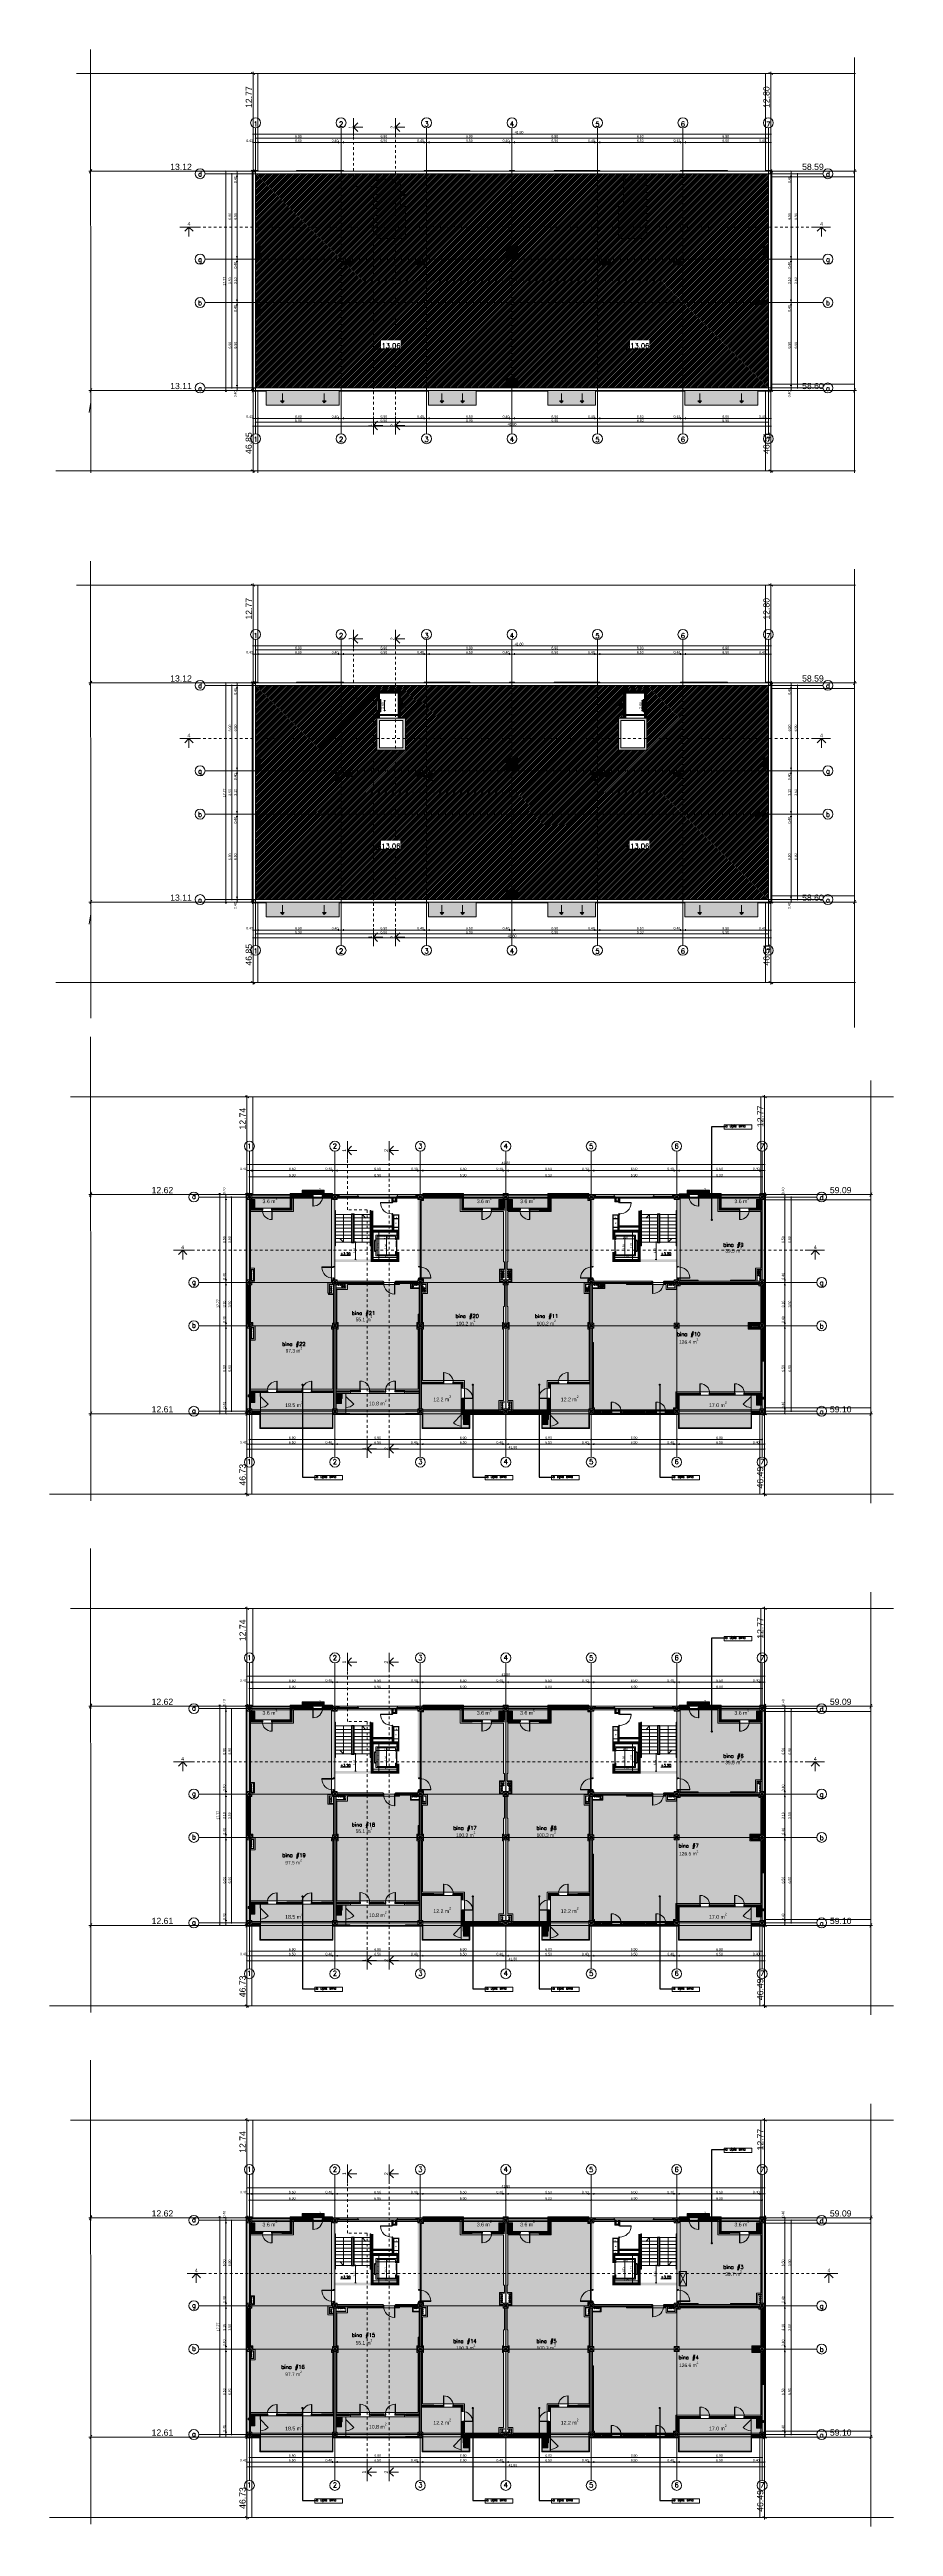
# Model space of a CAD drawing. Header units: millimetres. Extents: x 476244520 to 476657119, y 4620824743 to 4621446928.
# Drawn here: x 476374220 to 476442354, y 4621059732 to 4621259758 of the extents above; entities that cross this region are included whole.
import ezdxf

# ---------------------------------------------------------------- set-up
doc = ezdxf.new("R2010")
doc.units = ezdxf.units.MM
doc.header["$MEASUREMENT"] = 0
doc.set_wipeout_variables(frame=1)
doc.linetypes.add('Dashed', pattern=[423.333333, 211.666667, -211.666667])
doc.linetypes.add('Wipeout_Contour', pattern=[1000, 0, -1000])
for name, color, linetype, lineweight in [('0_Pen_No__42_Pen_No__250_Pen_No__5', 5, 'Continuous', 0), ('0_Pen_No__7_Pen_No__250', 7, 'Continuous', 0), ('0_Pen_No__7_Pen_No__4', 7, 'Continuous', 0), ('2D Drafting - General_Pen_No__1_Pen_No__7', 7, 'Continuous', 0), ('2D Drafting - General_Pen_No__1_Pen_No__7_Pen_No__7', 7, 'Continuous', 0), ('2D Drafting - General_Pen_No__250_Pen_No__152', 152, 'Continuous', 0), ('2D Drafting - General_Pen_No__250_Pen_No__7', 7, 'Continuous', 0), ('2D Drafting - General_Pen_No__250_Pen_No__7_Pen_No__154', 154, 'Continuous', 0), ('2D Drafting - General_Pen_No__250_Pen_No__7_Pen_No__250', 7, 'Continuous', 0), ('2D Drafting - General_Pen_No__250_Pen_No__7_Pen_No__7', 7, 'Continuous', 0), ('2D Drafting - General_Pen_No__7_Pen_No__250', 7, 'Continuous', 0), ('2D Drafting - General_Pen_No__7_Pen_No__7_Pen_No__7', 7, 'Continuous', 0), ('Annotation - Text_Pen_No__7_Pen_No__142', 142, 'Continuous', 0), ('Annotation - Text_Pen_No__7_Pen_No__5', 5, 'Continuous', 0), ('Doors_Pen_No__7_Pen_No__7_Pen_No__7', 7, 'Continuous', 0), ('Drawing & Figure_Pen_No__7', 7, 'Continuous', 0), ('G-Anno-Nplt_Pen_No__142', 142, 'Continuous', 0), ('G-Anno-Nplt_Pen_No__151', 151, 'Continuous', 0), ('G-Anno-Nplt_Pen_No__255', 255, 'Continuous', 0), ('G-Anno-Nplt_Pen_No__4', 7, 'Continuous', 0), ('G-Anno-Nplt_Pen_No__7', 7, 'Continuous', 0), ('G-Anno-Nplt_Pen_No__8', 8, 'Continuous', 0), ('gegmebi_Pen_No__1_Pen_No__7', 7, 'Continuous', 0), ('gegmebi_Pen_No__7_Pen_No__7', 7, 'Continuous', 0), ('kar-panjara_Pen_No__7_Pen_No__7_Pen_No__7', 7, 'Continuous', 0), ('New_._Pen_No__1', 1, 'Continuous', 0), ('New_0_Pen_No__7', 7, 'Continuous', 0), ('New_2D Drafting - General_Pen_No__250_Pen_No__7', 7, 'Continuous', 0), ('New_2D Drafting - General_Pen_No__250_Pen_No__7_Pen_No__154', 154, 'Continuous', 0), ('New_2D Drafting - General_Pen_No__250_Pen_No__7_Pen_No__250', 7, 'Continuous', 0), ('New_2D Drafting - General_Pen_No__250_Pen_No__7_Pen_No__255', 255, 'Continuous', 0), ('New_2D Drafting - General_Pen_No__250_Pen_No__7_Pen_No__7', 7, 'Continuous', 0), ('New_2D Drafting - General_Pen_No__2_Pen_No__250', 7, 'Continuous', 0), ('New_2D Drafting - General_Pen_No__30_Pen_No__9_Pen_No__9_Pen_No__250', 7, 'Continuous', 0), ('New_2D Drafting - General_Pen_No__30_Pen_No__9_Pen_No__9_Pen_No__255', 255, 'Continuous', 0), ('New_2D Drafting - General_Pen_No__30_Pen_No__9_Pen_No__9_Pen_No__4', 7, 'Continuous', 0), ('New_2D Drafting - General_Pen_No__30_Pen_No__9_Pen_No__9_Pen_No__7', 7, 'Continuous', 0), ('New_G-Anno-Nplt_Pen_No__250', 7, 'Continuous', 0), ('New_G-Anno-Nplt_Pen_No__4', 7, 'Continuous', 0), ('New_R03_Nakveti_Pen_No__250', 7, 'Continuous', 0), ('New_R03_Nakveti_Pen_No__4', 7, 'Continuous', 0), ('New_reg_nak_Pen_No__250', 7, 'Continuous', 0), ('New_reg_nak_Pen_No__7', 7, 'Continuous', 0), ('New_shenobebi_Pen_No__1', 1, 'Continuous', 0), ('New_shenobebi_Pen_No__7', 7, 'Continuous', 0), ('New_Structural - Bearing_Pen_No__1', 1, 'Continuous', 0), ('New_Structural - Bearing_Pen_No__250', 7, 'Continuous', 0), ('New_Structural - Bearing_Pen_No__7', 7, 'Continuous', 0), ('RED LINE_Pen_No__1', 1, 'Continuous', 0), ('shaxtebi da milebi_Pen_No__1_Pen_No__1_Pen_No__1', 1, 'Continuous', 0), ('shaxtebi da milebi_Pen_No__1_Pen_No__1_Pen_No__5', 5, 'Continuous', 0), ('shaxtebi da milebi_Pen_No__5_Pen_No__5_Pen_No__5', 5, 'Continuous', 0), ('zoma_Pen_No__1', 1, 'Continuous', 0), ('zoma_Pen_No__142', 142, 'Continuous', 0), ('zoma_Pen_No__1_Pen_No__1', 1, 'Continuous', 0), ('zoma_Pen_No__5_Pen_No__5', 5, 'Continuous', 0)]:
    doc.layers.add(name, color=color, linetype=linetype, lineweight=lineweight)
for name, color, linetype, lineweight, true_color in [('0_Pen_No__7_Pen_No__252', 7, 'Continuous', 0, 0x666666), ('shaxtebi da milebi_Pen_No__1_Pen_No__1_Pen_No__252', 7, 'Continuous', 0, 0x666666), ('shaxtebi da milebi_Pen_No__5_Pen_No__250_Pen_No__252', 7, 'Continuous', 0, 0x666666), ('shaxtebi da milebi_Pen_No__5_Pen_No__5_Pen_No__252', 7, 'Continuous', 0, 0x666666)]:
    doc.layers.add(name, color=color, linetype=linetype, lineweight=lineweight, true_color=true_color)
doc.layers.add('zoma', color=7, linetype='Continuous')
doc.styles.add('GENERATED_STYLE_1', font='arial.ttf')
doc.styles.add('GENERATED_STYLE_2', font='arial.ttf')
doc.styles.add('GENERATED_STYLE_5', font='arialbd.ttf')
doc.linetypes.add('Break', pattern='A,0,[1,A-4 бѓЎбѓђбѓ®бѓљбѓ\x98 - nikas1.Shx,S=15.679026,R=0,X=0,Y=0],-1975.557214,0', length=1975.557214)
doc.dimstyles.new('GENERATED_STYLE__1', dxfattribs={"dimtxt": 200, "dimasz": 64.421331, "dimexe": 0.18, "dimexo": 3, "dimgap": 0.09, "dimtad": 1, "dimtih": 1, "dimtoh": 1, "dimlfac": 0.001, "dimzin": 0, "dimdsep": 46, "dimtxsty": 'GENERATED_STYLE_2', "dimblk": 'ARROWHEAD_2', "dimblk1": 'ARROWHEAD_2', "dimblk2": 'ARROWHEAD_2', "dimcen": 0.09, "dimclrd": 142, "dimclre": 142, "dimclrt": 142, "dimadec": 0, "dimazin": 0, "dimtfac": 1, "dimtdec": 4, "dimtmove": 0, "dimatfit": 3, "dimfxl": 1, "dimtolj": 1, "dimtzin": 0, "dimarcsym": 0})
doc.dimstyles.new('GENERATED_STYLE__10', dxfattribs={"dimtxt": 150, "dimasz": 64.421331, "dimexe": 0.18, "dimexo": 3, "dimgap": 0.09, "dimtad": 1, "dimlfac": 0.001, "dimzin": 0, "dimdsep": 46, "dimtxsty": 'GENERATED_STYLE_2', "dimblk": 'ARROWHEAD_2', "dimblk1": 'ARROWHEAD_2', "dimblk2": 'ARROWHEAD_2', "dimcen": 0.09, "dimclrd": 142, "dimclre": 142, "dimclrt": 142, "dimadec": 0, "dimazin": 0, "dimtfac": 1, "dimtdec": 4, "dimtmove": 2, "dimatfit": 3, "dimfxl": 1, "dimtolj": 1, "dimtzin": 0, "dimarcsym": 0})
doc.dimstyles.new('GENERATED_STYLE__11', dxfattribs={"dimtxt": 150, "dimasz": 64.421331, "dimexe": 0.18, "dimexo": 3, "dimgap": 0.09, "dimtad": 1, "dimlfac": 0.001, "dimzin": 0, "dimdsep": 46, "dimtxsty": 'GENERATED_STYLE_2', "dimblk": 'ARROWHEAD_2', "dimblk1": 'ARROWHEAD_2', "dimblk2": 'ARROWHEAD_2', "dimcen": 0.09, "dimclrd": 142, "dimclre": 142, "dimclrt": 142, "dimadec": 0, "dimazin": 0, "dimtfac": 1, "dimtdec": 4, "dimtmove": 0, "dimatfit": 3, "dimfxl": 1, "dimtolj": 1, "dimtzin": 0, "dimarcsym": 0})
doc.dimstyles.new('GENERATED_STYLE__18', dxfattribs={"dimtxt": 0.18, "dimasz": 364.8, "dimexe": 0.18, "dimexo": 0.0625, "dimgap": 0.09, "dimtad": 0, "dimtih": 1, "dimtoh": 1, "dimdec": 4, "dimzin": 0, "dimdsep": 46, "dimcen": 0.09, "dimadec": 0, "dimazin": 0, "dimtfac": 1, "dimtdec": 4, "dimtmove": 0, "dimatfit": 3, "dimldrblk": 'ARROWHEAD_11', "dimfxl": 1, "dimtolj": 1, "dimtzin": 0, "dimarcsym": 0})
doc.dimstyles.new('GENERATED_STYLE__2', dxfattribs={"dimtxt": 200, "dimasz": 64.421331, "dimexe": 0.18, "dimexo": 3, "dimgap": 0.09, "dimtad": 1, "dimtih": 1, "dimtoh": 1, "dimlfac": 0.001, "dimzin": 0, "dimdsep": 46, "dimtxsty": 'GENERATED_STYLE_2', "dimblk": 'ARROWHEAD_2', "dimblk1": 'ARROWHEAD_2', "dimblk2": 'ARROWHEAD_2', "dimcen": 0.09, "dimclrd": 142, "dimclre": 142, "dimclrt": 142, "dimadec": 0, "dimazin": 0, "dimtfac": 1, "dimtdec": 4, "dimtmove": 2, "dimatfit": 3, "dimfxl": 1, "dimtolj": 1, "dimtzin": 0, "dimarcsym": 0})
doc.dimstyles.new('GENERATED_STYLE__4', dxfattribs={"dimtxt": 500, "dimasz": 228, "dimexe": 0.18, "dimexo": 3, "dimgap": 0.09, "dimtad": 1, "dimtih": 1, "dimtoh": 1, "dimlfac": 0.001, "dimzin": 0, "dimdsep": 46, "dimtxsty": 'GENERATED_STYLE_2', "dimblk": 'ARROWHEAD_2', "dimblk1": 'ARROWHEAD_2', "dimblk2": 'ARROWHEAD_2', "dimcen": 0.09, "dimse1": 1, "dimse2": 1, "dimclrd": 1, "dimclre": 1, "dimclrt": 1, "dimadec": 0, "dimazin": 0, "dimtfac": 1, "dimtdec": 4, "dimtmove": 2, "dimatfit": 3, "dimfxl": 1, "dimtolj": 1, "dimtzin": 0, "dimarcsym": 0})
doc.dimstyles.new('GENERATED_STYLE__5', dxfattribs={"dimtxt": 500, "dimasz": 228, "dimexe": 0.18, "dimexo": 3, "dimgap": 0.09, "dimtad": 1, "dimtih": 1, "dimtoh": 1, "dimlfac": 0.001, "dimzin": 0, "dimdsep": 46, "dimtxsty": 'GENERATED_STYLE_2', "dimblk": 'ARROWHEAD_2', "dimblk1": 'ARROWHEAD_2', "dimblk2": 'ARROWHEAD_2', "dimcen": 0.09, "dimclrd": 1, "dimclre": 1, "dimclrt": 1, "dimadec": 0, "dimazin": 0, "dimtfac": 1, "dimtdec": 4, "dimtmove": 2, "dimatfit": 3, "dimfxl": 1, "dimtolj": 1, "dimtzin": 0, "dimarcsym": 0})
doc.dimstyles.new('GENERATED_STYLE__6', dxfattribs={"dimtxt": 500, "dimasz": 228, "dimexe": 0.18, "dimexo": 3, "dimgap": 0.09, "dimtad": 1, "dimlfac": 0.001, "dimzin": 0, "dimdsep": 46, "dimtxsty": 'GENERATED_STYLE_2', "dimblk": 'ARROWHEAD_2', "dimblk1": 'ARROWHEAD_2', "dimblk2": 'ARROWHEAD_2', "dimcen": 0.09, "dimclrd": 1, "dimclre": 1, "dimclrt": 1, "dimadec": 0, "dimazin": 0, "dimtfac": 1, "dimtdec": 4, "dimtmove": 2, "dimatfit": 3, "dimfxl": 1, "dimtolj": 1, "dimtzin": 0, "dimarcsym": 0})
doc.dimstyles.new('GENERATED_STYLE__7', dxfattribs={"dimtxt": 500, "dimasz": 228, "dimexe": 0.18, "dimexo": 3, "dimgap": 0.09, "dimtad": 1, "dimtih": 1, "dimtoh": 1, "dimlfac": 0.001, "dimzin": 0, "dimdsep": 46, "dimtxsty": 'GENERATED_STYLE_2', "dimblk": 'ARROWHEAD_2', "dimblk1": 'ARROWHEAD_2', "dimblk2": 'ARROWHEAD_2', "dimcen": 0.09, "dimclrd": 1, "dimclre": 1, "dimclrt": 1, "dimadec": 0, "dimazin": 0, "dimtfac": 1, "dimtdec": 4, "dimtmove": 0, "dimatfit": 3, "dimfxl": 1, "dimtolj": 1, "dimtzin": 0, "dimarcsym": 0})
doc.dimstyles.new('GENERATED_STYLE__8', dxfattribs={"dimtxt": 200, "dimasz": 64.421331, "dimexe": 0.18, "dimexo": 3, "dimgap": 0.09, "dimtad": 1, "dimlfac": 0.001, "dimzin": 0, "dimdsep": 46, "dimtxsty": 'GENERATED_STYLE_2', "dimblk": 'ARROWHEAD_2', "dimblk1": 'ARROWHEAD_2', "dimblk2": 'ARROWHEAD_2', "dimcen": 0.09, "dimclrd": 142, "dimclre": 142, "dimclrt": 142, "dimadec": 0, "dimazin": 0, "dimtfac": 1, "dimtdec": 4, "dimtmove": 0, "dimatfit": 3, "dimfxl": 1, "dimtolj": 1, "dimtzin": 0, "dimarcsym": 0})
doc.dimstyles.new('GENERATED_STYLE__9', dxfattribs={"dimtxt": 150, "dimasz": 64.421331, "dimexe": 0.18, "dimexo": 3, "dimgap": 0.09, "dimtad": 1, "dimtih": 1, "dimtoh": 1, "dimlfac": 0.001, "dimzin": 0, "dimdsep": 46, "dimtxsty": 'GENERATED_STYLE_2', "dimblk": 'ARROWHEAD_2', "dimblk1": 'ARROWHEAD_2', "dimblk2": 'ARROWHEAD_2', "dimcen": 0.09, "dimclrd": 142, "dimclre": 142, "dimclrt": 142, "dimadec": 0, "dimazin": 0, "dimtfac": 1, "dimtdec": 4, "dimtmove": 0, "dimatfit": 3, "dimfxl": 1, "dimtolj": 1, "dimtzin": 0, "dimarcsym": 0})

# ---------------------------------------------------------------- blocks, each defined once
blk = doc.blocks.new('*D26', base_point=(476844527, 4621385791))
at = {"layer": 'zoma_Pen_No__1', "color": 1, "linetype": 'Continuous', "lineweight": 0, "transparency": 16777216}
for p, q in [((476377400, 4621190911), (476377546, 4621190911)), ((476377633, 4621191061), (476377460, 4621190761)), ((476377546, 4621190686), (476377546, 4621191136)), ((476377546, 4621190911), (476390656, 4621190911)), ((476390569, 4621190761), (476390742, 4621191061)), ((476390656, 4621190686), (476390656, 4621191136)), ((476390656, 4621190911), (476390803, 4621190911))]:
    blk.add_line(p, q, dxfattribs=at)
at = {"layer": 'zoma_Pen_No__1', "color": 1, "lineweight": 0, "transparency": 16777216, "insert": (476383961, 4621191011), "char_height": 500, "attachment_point": 7, "style": 'GENERATED_STYLE_2'}
blk.add_mtext('\\A1;{\\pql;\\fArial CYR|b0|i0|c204|p34;13.11}', dxfattribs=at)
blk = doc.blocks.new('ARROWHEAD_2')
at = {"color": 0, "linetype": 'Continuous', "lineweight": 0}
for p, q in [((0, 0), (-1, 0)), ((-0.38, -0.66), (0.38, 0.66))]:
    blk.add_line(p, q, dxfattribs=at)
blk = doc.blocks.new('*D27', base_point=(476844527, 4621385791))
at = {"layer": 'zoma_Pen_No__1', "color": 1, "linetype": 'Continuous', "lineweight": 0, "transparency": 16777216}
for p, q in [((476377394, 4621208611), (476377540, 4621208611)), ((476377627, 4621208761), (476377454, 4621208461)), ((476377540, 4621208386), (476377540, 4621208836)), ((476377540, 4621208611), (476390656, 4621208611)), ((476390569, 4621208461), (476390742, 4621208761)), ((476390656, 4621208386), (476390656, 4621208836)), ((476390656, 4621208611), (476390803, 4621208611))]:
    blk.add_line(p, q, dxfattribs=at)
at = {"layer": 'zoma_Pen_No__1', "color": 1, "lineweight": 0, "transparency": 16777216, "insert": (476383961, 4621208711), "char_height": 500, "attachment_point": 7, "style": 'GENERATED_STYLE_2'}
blk.add_mtext('\\A1;{\\pql;\\fArial CYR|b0|i0|c204|p34;13.12}', dxfattribs=at)
blk = doc.blocks.new('*D28', base_point=(476844527, 4621385791))
at = {"layer": 'zoma_Pen_No__1', "color": 1, "linetype": 'Continuous', "lineweight": 0, "transparency": 16777216}
for p, q in [((476432681, 4621190911), (476432231, 4621190911)), ((476432606, 4621190824), (476432306, 4621190998)), ((476432456, 4621190911), (476432456, 4621191058)), ((476432456, 4621184404), (476432456, 4621190911)), ((476432681, 4621184404), (476432231, 4621184404)), ((476432306, 4621184491), (476432606, 4621184318)), ((476432456, 4621184258), (476432456, 4621184404))]:
    blk.add_line(p, q, dxfattribs=at)
at = {"layer": 'zoma_Pen_No__1', "color": 1, "lineweight": 0, "transparency": 16777216, "insert": (476432356, 4621185781), "char_height": 500, "attachment_point": 7, "rotation": 90, "style": 'GENERATED_STYLE_2'}
blk.add_mtext('\\A1;{\\pql;\\fArial CYR|b0|i0|c204|p34;46.51}', dxfattribs=at)
blk = doc.blocks.new('*D29', base_point=(476844527, 4621385791))
at = {"layer": 'zoma_Pen_No__1', "color": 1, "linetype": 'Continuous', "lineweight": 0, "transparency": 16777216}
for p, q in [((476390881, 4621190911), (476390431, 4621190911)), ((476390806, 4621190824), (476390506, 4621190998)), ((476390656, 4621190911), (476390656, 4621191058)), ((476390656, 4621184404), (476390656, 4621190911)), ((476390881, 4621184404), (476390431, 4621184404)), ((476390506, 4621184491), (476390806, 4621184318)), ((476390656, 4621184258), (476390656, 4621184404))]:
    blk.add_line(p, q, dxfattribs=at)
at = {"layer": 'zoma_Pen_No__1', "color": 1, "lineweight": 0, "transparency": 16777216, "insert": (476390556, 4621185781), "char_height": 500, "attachment_point": 7, "rotation": 90, "style": 'GENERATED_STYLE_2'}
blk.add_mtext('\\A1;{\\pql;\\fArial CYR|b0|i0|c204|p34;46.85}', dxfattribs=at)
blk = doc.blocks.new('*D30', base_point=(476844527, 4621385791))
at = {"layer": 'zoma_Pen_No__1', "color": 1, "linetype": 'Continuous', "lineweight": 0, "transparency": 16777216}
for p, q in [((476390806, 4621216413), (476390506, 4621216586)), ((476390656, 4621216500), (476390656, 4621216646)), ((476390881, 4621216500), (476390431, 4621216500)), ((476390656, 4621208611), (476390656, 4621216500)), ((476390881, 4621208611), (476390431, 4621208611)), ((476390506, 4621208698), (476390806, 4621208524)), ((476390656, 4621208464), (476390656, 4621208611))]:
    blk.add_line(p, q, dxfattribs=at)
at = {"layer": 'zoma_Pen_No__1', "color": 1, "lineweight": 0, "transparency": 16777216, "insert": (476390556, 4621213722), "char_height": 500, "attachment_point": 7, "rotation": 90, "style": 'GENERATED_STYLE_2'}
blk.add_mtext('\\A1;{\\pql;\\fArial CYR|b0|i0|c204|p34;12.77}', dxfattribs=at)
blk = doc.blocks.new('*D31', base_point=(476844527, 4621385791))
at = {"layer": 'zoma_Pen_No__1', "color": 1, "linetype": 'Continuous', "lineweight": 0, "transparency": 16777216}
for p, q in [((476432606, 4621216413), (476432306, 4621216586)), ((476432456, 4621216500), (476432456, 4621216646)), ((476432681, 4621216500), (476432231, 4621216500)), ((476432456, 4621208611), (476432456, 4621216500)), ((476432681, 4621208611), (476432231, 4621208611)), ((476432306, 4621208698), (476432606, 4621208524)), ((476432456, 4621208464), (476432456, 4621208611))]:
    blk.add_line(p, q, dxfattribs=at)
at = {"layer": 'zoma_Pen_No__1', "color": 1, "lineweight": 0, "transparency": 16777216, "insert": (476432356, 4621213722), "char_height": 500, "attachment_point": 7, "rotation": 90, "style": 'GENERATED_STYLE_2'}
blk.add_mtext('\\A1;{\\pql;\\fArial CYR|b0|i0|c204|p34;12.80}', dxfattribs=at)
blk = doc.blocks.new('*D32', base_point=(476844527, 4621385791))
at = {"layer": 'zoma_Pen_No__1', "color": 1, "linetype": 'Continuous', "lineweight": 0, "transparency": 16777216}
for p, q in [((476432309, 4621208611), (476432456, 4621208611)), ((476432542, 4621208761), (476432369, 4621208461)), ((476432456, 4621208386), (476432456, 4621208836)), ((476432456, 4621208611), (476439215, 4621208611)), ((476439128, 4621208461), (476439301, 4621208761)), ((476439215, 4621208386), (476439215, 4621208836)), ((476439215, 4621208611), (476439361, 4621208611))]:
    blk.add_line(p, q, dxfattribs=at)
at = {"layer": 'zoma_Pen_No__1', "color": 1, "lineweight": 0, "transparency": 16777216, "insert": (476434980, 4621208711), "char_height": 500, "attachment_point": 7, "style": 'GENERATED_STYLE_2'}
blk.add_mtext('\\A1;{\\pql;\\fArial CYR|b0|i0|c204|p34;58.59}', dxfattribs=at)
blk = doc.blocks.new('*D33', base_point=(476844527, 4621385791))
at = {"layer": 'zoma_Pen_No__1', "color": 1, "linetype": 'Continuous', "lineweight": 0, "transparency": 16777216}
for p, q in [((476432309, 4621190911), (476432456, 4621190911)), ((476432542, 4621191061), (476432369, 4621190761)), ((476432456, 4621190686), (476432456, 4621191136)), ((476432456, 4621190911), (476439215, 4621190911)), ((476439128, 4621190761), (476439301, 4621191061)), ((476439215, 4621190686), (476439215, 4621191136)), ((476439215, 4621190911), (476439361, 4621190911))]:
    blk.add_line(p, q, dxfattribs=at)
at = {"layer": 'zoma_Pen_No__1', "color": 1, "lineweight": 0, "transparency": 16777216, "insert": (476434980, 4621191011), "char_height": 500, "attachment_point": 7, "style": 'GENERATED_STYLE_2'}
blk.add_mtext('\\A1;{\\pql;\\fArial CYR|b0|i0|c204|p34;58.60}', dxfattribs=at)
blk = doc.blocks.new('*D34', base_point=(476844527, 4621385791))
at = {"layer": 'zoma_Pen_No__142', "color": 142, "linetype": 'Continuous', "lineweight": 0, "transparency": 16777216}
for p, q in [((476390814, 4621211288), (476390856, 4621211288)), ((476390880, 4621211331), (476390831, 4621211246)), ((476390856, 4621211225), (476390856, 4621211352)), ((476390856, 4621211288), (476397756, 4621211288)), ((476397780, 4621211331), (476397731, 4621211246)), ((476397756, 4621211225), (476397756, 4621211352))]:
    blk.add_line(p, q, dxfattribs=at)
at = {"layer": 'zoma_Pen_No__142', "color": 142, "lineweight": 0, "transparency": 16777216, "insert": (476394040, 4621211328), "char_height": 200, "attachment_point": 7, "style": 'GENERATED_STYLE_2'}
blk.add_mtext('\\A1;{\\pql;\\fArial CYR|b0|i0|c204|p34;6.90}', dxfattribs=at)
blk = doc.blocks.new('*D35', base_point=(476844527, 4621385791))
at = {"layer": 'zoma_Pen_No__142', "color": 142, "linetype": 'Continuous', "lineweight": 0, "transparency": 16777216}
for p, q in [((476397780, 4621211331), (476397731, 4621211246)), ((476397756, 4621211225), (476397756, 4621211352)), ((476397756, 4621211288), (476404656, 4621211288)), ((476404680, 4621211331), (476404631, 4621211246)), ((476404656, 4621211225), (476404656, 4621211352))]:
    blk.add_line(p, q, dxfattribs=at)
at = {"layer": 'zoma_Pen_No__142', "color": 142, "lineweight": 0, "transparency": 16777216, "insert": (476400940, 4621211328), "char_height": 200, "attachment_point": 7, "style": 'GENERATED_STYLE_2'}
blk.add_mtext('\\A1;{\\pql;\\fArial CYR|b0|i0|c204|p34;6.90}', dxfattribs=at)
blk = doc.blocks.new('*D36', base_point=(476844527, 4621385791))
at = {"layer": 'zoma_Pen_No__142', "color": 142, "linetype": 'Continuous', "lineweight": 0, "transparency": 16777216}
for p, q in [((476404680, 4621211331), (476404631, 4621211246)), ((476404656, 4621211225), (476404656, 4621211352)), ((476404656, 4621211288), (476411556, 4621211288)), ((476411580, 4621211331), (476411531, 4621211246)), ((476411556, 4621211225), (476411556, 4621211352))]:
    blk.add_line(p, q, dxfattribs=at)
at = {"layer": 'zoma_Pen_No__142', "color": 142, "lineweight": 0, "transparency": 16777216, "insert": (476407840, 4621211328), "char_height": 200, "attachment_point": 7, "style": 'GENERATED_STYLE_2'}
blk.add_mtext('\\A1;{\\pql;\\fArial CYR|b0|i0|c204|p34;6.90}', dxfattribs=at)
blk = doc.blocks.new('*D37', base_point=(476844527, 4621385791))
at = {"layer": 'zoma_Pen_No__142', "color": 142, "linetype": 'Continuous', "lineweight": 0, "transparency": 16777216}
for p, q in [((476411580, 4621211331), (476411531, 4621211246)), ((476411556, 4621211225), (476411556, 4621211352)), ((476411556, 4621211288), (476418456, 4621211288)), ((476418480, 4621211331), (476418431, 4621211246)), ((476418456, 4621211225), (476418456, 4621211352))]:
    blk.add_line(p, q, dxfattribs=at)
at = {"layer": 'zoma_Pen_No__142', "color": 142, "lineweight": 0, "transparency": 16777216, "insert": (476414740, 4621211328), "char_height": 200, "attachment_point": 7, "style": 'GENERATED_STYLE_2'}
blk.add_mtext('\\A1;{\\pql;\\fArial CYR|b0|i0|c204|p34;6.90}', dxfattribs=at)
blk = doc.blocks.new('*D38', base_point=(476844527, 4621385791))
at = {"layer": 'zoma_Pen_No__142', "color": 142, "linetype": 'Continuous', "lineweight": 0, "transparency": 16777216}
for p, q in [((476418480, 4621211331), (476418431, 4621211246)), ((476418456, 4621211225), (476418456, 4621211352)), ((476418456, 4621211288), (476425356, 4621211288)), ((476425380, 4621211331), (476425331, 4621211246)), ((476425356, 4621211225), (476425356, 4621211352))]:
    blk.add_line(p, q, dxfattribs=at)
at = {"layer": 'zoma_Pen_No__142', "color": 142, "lineweight": 0, "transparency": 16777216, "insert": (476421640, 4621211328), "char_height": 200, "attachment_point": 7, "style": 'GENERATED_STYLE_2'}
blk.add_mtext('\\A1;{\\pql;\\fArial CYR|b0|i0|c204|p34;6.90}', dxfattribs=at)
blk = doc.blocks.new('*D39', base_point=(476844527, 4621385791))
at = {"layer": 'zoma_Pen_No__142', "color": 142, "linetype": 'Continuous', "lineweight": 0, "transparency": 16777216}
for p, q in [((476425380, 4621211331), (476425331, 4621211246)), ((476425356, 4621211225), (476425356, 4621211352)), ((476425356, 4621211288), (476432256, 4621211288)), ((476432231, 4621211246), (476432280, 4621211331)), ((476432256, 4621211225), (476432256, 4621211352)), ((476432256, 4621211288), (476432297, 4621211288))]:
    blk.add_line(p, q, dxfattribs=at)
at = {"layer": 'zoma_Pen_No__142', "color": 142, "lineweight": 0, "transparency": 16777216, "insert": (476428540, 4621211328), "char_height": 200, "attachment_point": 7, "style": 'GENERATED_STYLE_2'}
blk.add_mtext('\\A1;{\\pql;\\fArial CYR|b0|i0|c204|p34;6.90}', dxfattribs=at)
blk = doc.blocks.new('*D40', base_point=(476844527, 4621385791))
at = {"layer": 'zoma_Pen_No__142', "color": 142, "linetype": 'Continuous', "lineweight": 0, "transparency": 16777216}
for p, q in [((476390814, 4621188342), (476390856, 4621188342)), ((476390880, 4621188384), (476390831, 4621188299)), ((476390856, 4621188278), (476390856, 4621188405)), ((476390856, 4621188342), (476397756, 4621188342)), ((476397780, 4621188384), (476397731, 4621188299)), ((476397756, 4621188278), (476397756, 4621188405))]:
    blk.add_line(p, q, dxfattribs=at)
at = {"layer": 'zoma_Pen_No__142', "color": 142, "lineweight": 0, "transparency": 16777216, "insert": (476394040, 4621188382), "char_height": 200, "attachment_point": 7, "style": 'GENERATED_STYLE_2'}
blk.add_mtext('\\A1;{\\pql;\\fArial CYR|b0|i0|c204|p34;6.90}', dxfattribs=at)
blk = doc.blocks.new('*D41', base_point=(476844527, 4621385791))
at = {"layer": 'zoma_Pen_No__142', "color": 142, "linetype": 'Continuous', "lineweight": 0, "transparency": 16777216}
for p, q in [((476397780, 4621188384), (476397731, 4621188299)), ((476397756, 4621188278), (476397756, 4621188405)), ((476397756, 4621188342), (476404656, 4621188342)), ((476404680, 4621188384), (476404631, 4621188299)), ((476404656, 4621188278), (476404656, 4621188405))]:
    blk.add_line(p, q, dxfattribs=at)
at = {"layer": 'zoma_Pen_No__142', "color": 142, "lineweight": 0, "transparency": 16777216, "insert": (476400940, 4621188382), "char_height": 200, "attachment_point": 7, "style": 'GENERATED_STYLE_2'}
blk.add_mtext('\\A1;{\\pql;\\fArial CYR|b0|i0|c204|p34;6.90}', dxfattribs=at)
blk = doc.blocks.new('*D42', base_point=(476844527, 4621385791))
at = {"layer": 'zoma_Pen_No__142', "color": 142, "linetype": 'Continuous', "lineweight": 0, "transparency": 16777216}
for p, q in [((476404680, 4621188384), (476404631, 4621188299)), ((476404656, 4621188278), (476404656, 4621188405)), ((476404656, 4621188342), (476411556, 4621188342)), ((476411580, 4621188384), (476411531, 4621188299)), ((476411556, 4621188278), (476411556, 4621188405))]:
    blk.add_line(p, q, dxfattribs=at)
at = {"layer": 'zoma_Pen_No__142', "color": 142, "lineweight": 0, "transparency": 16777216, "insert": (476407840, 4621188382), "char_height": 200, "attachment_point": 7, "style": 'GENERATED_STYLE_2'}
blk.add_mtext('\\A1;{\\pql;\\fArial CYR|b0|i0|c204|p34;6.90}', dxfattribs=at)
blk = doc.blocks.new('*D43', base_point=(476844527, 4621385791))
at = {"layer": 'zoma_Pen_No__142', "color": 142, "linetype": 'Continuous', "lineweight": 0, "transparency": 16777216}
for p, q in [((476411580, 4621188384), (476411531, 4621188299)), ((476411556, 4621188278), (476411556, 4621188405)), ((476411556, 4621188342), (476418456, 4621188342)), ((476418480, 4621188384), (476418431, 4621188299)), ((476418456, 4621188278), (476418456, 4621188405))]:
    blk.add_line(p, q, dxfattribs=at)
at = {"layer": 'zoma_Pen_No__142', "color": 142, "lineweight": 0, "transparency": 16777216, "insert": (476414740, 4621188382), "char_height": 200, "attachment_point": 7, "style": 'GENERATED_STYLE_2'}
blk.add_mtext('\\A1;{\\pql;\\fArial CYR|b0|i0|c204|p34;6.90}', dxfattribs=at)
blk = doc.blocks.new('*D44', base_point=(476844527, 4621385791))
at = {"layer": 'zoma_Pen_No__142', "color": 142, "linetype": 'Continuous', "lineweight": 0, "transparency": 16777216}
for p, q in [((476418480, 4621188384), (476418431, 4621188299)), ((476418456, 4621188278), (476418456, 4621188405)), ((476418456, 4621188342), (476425356, 4621188342)), ((476425380, 4621188384), (476425331, 4621188299)), ((476425356, 4621188278), (476425356, 4621188405))]:
    blk.add_line(p, q, dxfattribs=at)
at = {"layer": 'zoma_Pen_No__142', "color": 142, "lineweight": 0, "transparency": 16777216, "insert": (476421640, 4621188382), "char_height": 200, "attachment_point": 7, "style": 'GENERATED_STYLE_2'}
blk.add_mtext('\\A1;{\\pql;\\fArial CYR|b0|i0|c204|p34;6.90}', dxfattribs=at)
blk = doc.blocks.new('*D45', base_point=(476844527, 4621385791))
at = {"layer": 'zoma_Pen_No__142', "color": 142, "linetype": 'Continuous', "lineweight": 0, "transparency": 16777216}
for p, q in [((476425380, 4621188384), (476425331, 4621188299)), ((476425356, 4621188278), (476425356, 4621188405)), ((476425356, 4621188342), (476432256, 4621188342)), ((476432231, 4621188299), (476432280, 4621188384)), ((476432256, 4621188278), (476432256, 4621188405)), ((476432256, 4621188342), (476432297, 4621188342))]:
    blk.add_line(p, q, dxfattribs=at)
at = {"layer": 'zoma_Pen_No__142', "color": 142, "lineweight": 0, "transparency": 16777216, "insert": (476428540, 4621188382), "char_height": 200, "attachment_point": 7, "style": 'GENERATED_STYLE_2'}
blk.add_mtext('\\A1;{\\pql;\\fArial CYR|b0|i0|c204|p34;6.90}', dxfattribs=at)
blk = doc.blocks.new('*D46', base_point=(476844527, 4621385791))
at = {"layer": 'zoma_Pen_No__142', "color": 142, "linetype": 'Continuous', "lineweight": 0, "transparency": 16777216}
for p, q in [((476388988, 4621198011), (476388861, 4621198011)), ((476388882, 4621198035), (476388967, 4621197987)), ((476388924, 4621191111), (476388924, 4621198011)), ((476388988, 4621191111), (476388861, 4621191111)), ((476388882, 4621191135), (476388967, 4621191087)), ((476388924, 4621191070), (476388924, 4621191111))]:
    blk.add_line(p, q, dxfattribs=at)
at = {"layer": 'zoma_Pen_No__142', "color": 142, "lineweight": 0, "transparency": 16777216, "insert": (476388884, 4621194295), "char_height": 200, "attachment_point": 7, "rotation": 90, "style": 'GENERATED_STYLE_2'}
blk.add_mtext('\\A1;{\\pql;\\fArial CYR|b0|i0|c204|p34;6.90}', dxfattribs=at)
blk = doc.blocks.new('*D47', base_point=(476844527, 4621385791))
at = {"layer": 'zoma_Pen_No__142', "color": 142, "linetype": 'Continuous', "lineweight": 0, "transparency": 16777216}
for p, q in [((476388988, 4621201511), (476388861, 4621201511)), ((476388882, 4621201535), (476388967, 4621201487)), ((476388924, 4621198011), (476388924, 4621201511)), ((476388988, 4621198011), (476388861, 4621198011)), ((476388882, 4621198035), (476388967, 4621197987))]:
    blk.add_line(p, q, dxfattribs=at)
at = {"layer": 'zoma_Pen_No__142', "color": 142, "lineweight": 0, "transparency": 16777216, "insert": (476388884, 4621199495), "char_height": 200, "attachment_point": 7, "rotation": 90, "style": 'GENERATED_STYLE_2'}
blk.add_mtext('\\A1;{\\pql;\\fArial CYR|b0|i0|c204|p34;3.50}', dxfattribs=at)
blk = doc.blocks.new('*D48', base_point=(476844527, 4621385791))
at = {"layer": 'zoma_Pen_No__142', "color": 142, "linetype": 'Continuous', "lineweight": 0, "transparency": 16777216}
for p, q in [((476388988, 4621208411), (476388861, 4621208411)), ((476388967, 4621208387), (476388882, 4621208435)), ((476388924, 4621208411), (476388924, 4621208452)), ((476388924, 4621201511), (476388924, 4621208411)), ((476388988, 4621201511), (476388861, 4621201511)), ((476388882, 4621201535), (476388967, 4621201487))]:
    blk.add_line(p, q, dxfattribs=at)
at = {"layer": 'zoma_Pen_No__142', "color": 142, "lineweight": 0, "transparency": 16777216, "insert": (476388884, 4621204695), "char_height": 200, "attachment_point": 7, "rotation": 90, "style": 'GENERATED_STYLE_2'}
blk.add_mtext('\\A1;{\\pql;\\fArial CYR|b0|i0|c204|p34;6.90}', dxfattribs=at)
blk = doc.blocks.new('*D49', base_point=(476844527, 4621385791))
at = {"layer": 'zoma_Pen_No__142', "color": 142, "linetype": 'Continuous', "lineweight": 0, "transparency": 16777216}
for p, q in [((476434675, 4621198011), (476434548, 4621198011)), ((476434569, 4621198035), (476434654, 4621197987)), ((476434611, 4621191111), (476434611, 4621198011)), ((476434675, 4621191111), (476434548, 4621191111)), ((476434569, 4621191135), (476434654, 4621191087)), ((476434611, 4621191070), (476434611, 4621191111))]:
    blk.add_line(p, q, dxfattribs=at)
at = {"layer": 'zoma_Pen_No__142', "color": 142, "lineweight": 0, "transparency": 16777216, "insert": (476434571, 4621194295), "char_height": 200, "attachment_point": 7, "rotation": 90, "style": 'GENERATED_STYLE_2'}
blk.add_mtext('\\A1;{\\pql;\\fArial CYR|b0|i0|c204|p34;6.90}', dxfattribs=at)
blk = doc.blocks.new('*D50', base_point=(476844527, 4621385791))
at = {"layer": 'zoma_Pen_No__142', "color": 142, "linetype": 'Continuous', "lineweight": 0, "transparency": 16777216}
for p, q in [((476434675, 4621201511), (476434548, 4621201511)), ((476434569, 4621201535), (476434654, 4621201487)), ((476434611, 4621198011), (476434611, 4621201511)), ((476434675, 4621198011), (476434548, 4621198011)), ((476434569, 4621198035), (476434654, 4621197987))]:
    blk.add_line(p, q, dxfattribs=at)
at = {"layer": 'zoma_Pen_No__142', "color": 142, "lineweight": 0, "transparency": 16777216, "insert": (476434571, 4621199495), "char_height": 200, "attachment_point": 7, "rotation": 90, "style": 'GENERATED_STYLE_2'}
blk.add_mtext('\\A1;{\\pql;\\fArial CYR|b0|i0|c204|p34;3.50}', dxfattribs=at)
blk = doc.blocks.new('*D51', base_point=(476844527, 4621385791))
at = {"layer": 'zoma_Pen_No__142', "color": 142, "linetype": 'Continuous', "lineweight": 0, "transparency": 16777216}
for p, q in [((476434675, 4621208411), (476434548, 4621208411)), ((476434654, 4621208387), (476434569, 4621208435)), ((476434611, 4621208411), (476434611, 4621208452)), ((476434611, 4621201511), (476434611, 4621208411)), ((476434675, 4621201511), (476434548, 4621201511)), ((476434569, 4621201535), (476434654, 4621201487))]:
    blk.add_line(p, q, dxfattribs=at)
at = {"layer": 'zoma_Pen_No__142', "color": 142, "lineweight": 0, "transparency": 16777216, "insert": (476434571, 4621204695), "char_height": 200, "attachment_point": 7, "rotation": 90, "style": 'GENERATED_STYLE_2'}
blk.add_mtext('\\A1;{\\pql;\\fArial CYR|b0|i0|c204|p34;6.90}', dxfattribs=at)
blk = doc.blocks.new('*D52', base_point=(476844527, 4621385791))
at = {"layer": 'zoma_Pen_No__142', "color": 142, "linetype": 'Continuous', "lineweight": 0, "transparency": 16777216}
for p, q in [((476390614, 4621188033), (476390656, 4621188033)), ((476390680, 4621188076), (476390631, 4621187991)), ((476390656, 4621187970), (476390656, 4621188097)), ((476390656, 4621188033), (476432456, 4621188033)), ((476432431, 4621187991), (476432480, 4621188076)), ((476432456, 4621187970), (476432456, 4621188097)), ((476432456, 4621188033), (476432497, 4621188033))]:
    blk.add_line(p, q, dxfattribs=at)
at = {"layer": 'zoma_Pen_No__142', "color": 142, "lineweight": 0, "transparency": 16777216, "insert": (476411214, 4621188073), "char_height": 200, "attachment_point": 7, "style": 'GENERATED_STYLE_2'}
blk.add_mtext('\\A1;{\\pql;\\fArial CYR|b0|i0|c204|p34;41.80}', dxfattribs=at)
blk = doc.blocks.new('*D53', base_point=(476844527, 4621385791))
at = {"layer": 'zoma_Pen_No__142', "color": 142, "linetype": 'Continuous', "lineweight": 0, "transparency": 16777216}
for p, q in [((476390614, 4621188653), (476390656, 4621188653)), ((476390680, 4621188696), (476390631, 4621188611)), ((476390656, 4621188590), (476390656, 4621188717)), ((476390656, 4621188653), (476391056, 4621188653)), ((476391080, 4621188696), (476391031, 4621188611)), ((476391056, 4621188590), (476391056, 4621188717))]:
    blk.add_line(p, q, dxfattribs=at)
at = {"layer": 'zoma_Pen_No__142', "color": 142, "lineweight": 0, "transparency": 16777216, "insert": (476390099, 4621188693), "char_height": 200, "attachment_point": 7, "style": 'GENERATED_STYLE_2'}
blk.add_mtext('\\A1;{\\pql;\\fArial CYR|b0|i0|c204|p34;0.40}', dxfattribs=at)
blk = doc.blocks.new('*D54', base_point=(476844527, 4621385791))
at = {"layer": 'zoma_Pen_No__142', "color": 142, "linetype": 'Continuous', "lineweight": 0, "transparency": 16777216}
for p, q in [((476391080, 4621188696), (476391031, 4621188611)), ((476391056, 4621188590), (476391056, 4621188717)), ((476391056, 4621188653), (476397556, 4621188653)), ((476397580, 4621188696), (476397531, 4621188611)), ((476397556, 4621188590), (476397556, 4621188717))]:
    blk.add_line(p, q, dxfattribs=at)
at = {"layer": 'zoma_Pen_No__142', "color": 142, "lineweight": 0, "transparency": 16777216, "char_height": 200, "attachment_point": 7, "style": 'GENERATED_STYLE_2'}
for s, insert in [('\\A1;{\\pql;\\fArial CYR|b0|i0|c204|p34;6.50}', (476394040, 4621188693)), ('\\A1;{\\pql;\\fArial CYR|b0|i0|c204|p34;0.40}', (476396999, 4621188693))]:
    blk.add_mtext(s, dxfattribs=dict(at, insert=insert))
blk = doc.blocks.new('*D55', base_point=(476844527, 4621385791))
at = {"layer": 'zoma_Pen_No__142', "color": 142, "linetype": 'Continuous', "lineweight": 0, "transparency": 16777216}
for p, q in [((476397580, 4621188696), (476397531, 4621188611)), ((476397556, 4621188590), (476397556, 4621188717)), ((476397556, 4621188653), (476397956, 4621188653)), ((476397980, 4621188696), (476397931, 4621188611)), ((476397956, 4621188590), (476397956, 4621188717))]:
    blk.add_line(p, q, dxfattribs=at)
blk = doc.blocks.new('*D56', base_point=(476844527, 4621385791))
at = {"layer": 'zoma_Pen_No__142', "color": 142, "linetype": 'Continuous', "lineweight": 0, "transparency": 16777216}
for p, q in [((476397980, 4621188696), (476397931, 4621188611)), ((476397956, 4621188590), (476397956, 4621188717)), ((476397956, 4621188653), (476404456, 4621188653)), ((476404480, 4621188696), (476404431, 4621188611)), ((476404456, 4621188590), (476404456, 4621188717))]:
    blk.add_line(p, q, dxfattribs=at)
at = {"layer": 'zoma_Pen_No__142', "color": 142, "lineweight": 0, "transparency": 16777216, "char_height": 200, "attachment_point": 7, "style": 'GENERATED_STYLE_2'}
for s, insert in [('\\A1;{\\pql;\\fArial CYR|b0|i0|c204|p34;6.50}', (476400940, 4621188693)), ('\\A1;{\\pql;\\fArial CYR|b0|i0|c204|p34;0.40}', (476403899, 4621188693))]:
    blk.add_mtext(s, dxfattribs=dict(at, insert=insert))
blk = doc.blocks.new('*D57', base_point=(476844527, 4621385791))
at = {"layer": 'zoma_Pen_No__142', "color": 142, "linetype": 'Continuous', "lineweight": 0, "transparency": 16777216}
for p, q in [((476404480, 4621188696), (476404431, 4621188611)), ((476404456, 4621188590), (476404456, 4621188717)), ((476404456, 4621188653), (476404856, 4621188653)), ((476404880, 4621188696), (476404831, 4621188611)), ((476404856, 4621188590), (476404856, 4621188717))]:
    blk.add_line(p, q, dxfattribs=at)
blk = doc.blocks.new('*D58', base_point=(476844527, 4621385791))
at = {"layer": 'zoma_Pen_No__142', "color": 142, "linetype": 'Continuous', "lineweight": 0, "transparency": 16777216}
for p, q in [((476404880, 4621188696), (476404831, 4621188611)), ((476404856, 4621188590), (476404856, 4621188717)), ((476404856, 4621188653), (476411356, 4621188653)), ((476411380, 4621188696), (476411331, 4621188611)), ((476411356, 4621188590), (476411356, 4621188717))]:
    blk.add_line(p, q, dxfattribs=at)
at = {"layer": 'zoma_Pen_No__142', "color": 142, "lineweight": 0, "transparency": 16777216, "char_height": 200, "attachment_point": 7, "style": 'GENERATED_STYLE_2'}
for s, insert in [('\\A1;{\\pql;\\fArial CYR|b0|i0|c204|p34;6.50}', (476407840, 4621188693)), ('\\A1;{\\pql;\\fArial CYR|b0|i0|c204|p34;0.40}', (476410799, 4621188693))]:
    blk.add_mtext(s, dxfattribs=dict(at, insert=insert))
blk = doc.blocks.new('*D59', base_point=(476844527, 4621385791))
at = {"layer": 'zoma_Pen_No__142', "color": 142, "linetype": 'Continuous', "lineweight": 0, "transparency": 16777216}
for p, q in [((476411380, 4621188696), (476411331, 4621188611)), ((476411356, 4621188590), (476411356, 4621188717)), ((476411356, 4621188653), (476411756, 4621188653)), ((476411780, 4621188696), (476411731, 4621188611)), ((476411756, 4621188590), (476411756, 4621188717))]:
    blk.add_line(p, q, dxfattribs=at)
blk = doc.blocks.new('*D60', base_point=(476844527, 4621385791))
at = {"layer": 'zoma_Pen_No__142', "color": 142, "linetype": 'Continuous', "lineweight": 0, "transparency": 16777216}
for p, q in [((476411780, 4621188696), (476411731, 4621188611)), ((476411756, 4621188590), (476411756, 4621188717)), ((476411756, 4621188653), (476418256, 4621188653)), ((476418280, 4621188696), (476418231, 4621188611)), ((476418256, 4621188590), (476418256, 4621188717))]:
    blk.add_line(p, q, dxfattribs=at)
at = {"layer": 'zoma_Pen_No__142', "color": 142, "lineweight": 0, "transparency": 16777216, "char_height": 200, "attachment_point": 7, "style": 'GENERATED_STYLE_2'}
for s, insert in [('\\A1;{\\pql;\\fArial CYR|b0|i0|c204|p34;6.50}', (476414740, 4621188693)), ('\\A1;{\\pql;\\fArial CYR|b0|i0|c204|p34;0.40}', (476417699, 4621188693))]:
    blk.add_mtext(s, dxfattribs=dict(at, insert=insert))
blk = doc.blocks.new('*D61', base_point=(476844527, 4621385791))
at = {"layer": 'zoma_Pen_No__142', "color": 142, "linetype": 'Continuous', "lineweight": 0, "transparency": 16777216}
for p, q in [((476418280, 4621188696), (476418231, 4621188611)), ((476418256, 4621188590), (476418256, 4621188717)), ((476418256, 4621188653), (476418656, 4621188653)), ((476418680, 4621188696), (476418631, 4621188611)), ((476418656, 4621188590), (476418656, 4621188717))]:
    blk.add_line(p, q, dxfattribs=at)
blk = doc.blocks.new('*D62', base_point=(476844527, 4621385791))
at = {"layer": 'zoma_Pen_No__142', "color": 142, "linetype": 'Continuous', "lineweight": 0, "transparency": 16777216}
for p, q in [((476418680, 4621188696), (476418631, 4621188611)), ((476418656, 4621188590), (476418656, 4621188717)), ((476418656, 4621188653), (476425156, 4621188653)), ((476425180, 4621188696), (476425131, 4621188611)), ((476425156, 4621188590), (476425156, 4621188717))]:
    blk.add_line(p, q, dxfattribs=at)
at = {"layer": 'zoma_Pen_No__142', "color": 142, "lineweight": 0, "transparency": 16777216, "char_height": 200, "attachment_point": 7, "style": 'GENERATED_STYLE_2'}
for s, insert in [('\\A1;{\\pql;\\fArial CYR|b0|i0|c204|p34;6.50}', (476421640, 4621188693)), ('\\A1;{\\pql;\\fArial CYR|b0|i0|c204|p34;0.40}', (476424599, 4621188693))]:
    blk.add_mtext(s, dxfattribs=dict(at, insert=insert))
blk = doc.blocks.new('*D63', base_point=(476844527, 4621385791))
at = {"layer": 'zoma_Pen_No__142', "color": 142, "linetype": 'Continuous', "lineweight": 0, "transparency": 16777216}
for p, q in [((476425180, 4621188696), (476425131, 4621188611)), ((476425156, 4621188590), (476425156, 4621188717)), ((476425156, 4621188653), (476425556, 4621188653)), ((476425580, 4621188696), (476425531, 4621188611)), ((476425556, 4621188590), (476425556, 4621188717))]:
    blk.add_line(p, q, dxfattribs=at)
blk = doc.blocks.new('*D64', base_point=(476844527, 4621385791))
at = {"layer": 'zoma_Pen_No__142', "color": 142, "linetype": 'Continuous', "lineweight": 0, "transparency": 16777216}
for p, q in [((476425580, 4621188696), (476425531, 4621188611)), ((476425556, 4621188590), (476425556, 4621188717)), ((476425556, 4621188653), (476432056, 4621188653)), ((476432080, 4621188696), (476432031, 4621188611)), ((476432056, 4621188590), (476432056, 4621188717))]:
    blk.add_line(p, q, dxfattribs=at)
at = {"layer": 'zoma_Pen_No__142', "color": 142, "lineweight": 0, "transparency": 16777216, "char_height": 200, "attachment_point": 7, "style": 'GENERATED_STYLE_2'}
for s, insert in [('\\A1;{\\pql;\\fArial CYR|b0|i0|c204|p34;6.50}', (476428540, 4621188693)), ('\\A1;{\\pql;\\fArial CYR|b0|i0|c204|p34;0.40}', (476431499, 4621188693))]:
    blk.add_mtext(s, dxfattribs=dict(at, insert=insert))
blk = doc.blocks.new('*D65', base_point=(476844527, 4621385791))
at = {"layer": 'zoma_Pen_No__142', "color": 142, "linetype": 'Continuous', "lineweight": 0, "transparency": 16777216}
for p, q in [((476432080, 4621188696), (476432031, 4621188611)), ((476432056, 4621188590), (476432056, 4621188717)), ((476432056, 4621188653), (476432456, 4621188653)), ((476432431, 4621188611), (476432480, 4621188696)), ((476432456, 4621188590), (476432456, 4621188717)), ((476432456, 4621188653), (476432497, 4621188653))]:
    blk.add_line(p, q, dxfattribs=at)
blk = doc.blocks.new('*D66', base_point=(476844527, 4621385791))
at = {"layer": 'zoma_Pen_No__142', "color": 142, "linetype": 'Continuous', "lineweight": 0, "transparency": 16777216}
for p, q in [((476434150, 4621191311), (476434023, 4621191311)), ((476434150, 4621190911), (476434023, 4621190911)), ((476434044, 4621191335), (476434129, 4621191287)), ((476434044, 4621190935), (476434129, 4621190887)), ((476434086, 4621190911), (476434086, 4621191311)), ((476434086, 4621190870), (476434086, 4621190911))]:
    blk.add_line(p, q, dxfattribs=at)
at = {"layer": 'zoma_Pen_No__142', "color": 142, "lineweight": 0, "transparency": 16777216, "insert": (476434046, 4621190354), "char_height": 200, "attachment_point": 7, "rotation": 90, "style": 'GENERATED_STYLE_2'}
blk.add_mtext('\\A1;{\\pql;\\fArial CYR|b0|i0|c204|p34;0.40}', dxfattribs=at)
blk = doc.blocks.new('*D67', base_point=(476844527, 4621385791))
at = {"layer": 'zoma_Pen_No__142', "color": 142, "linetype": 'Continuous', "lineweight": 0, "transparency": 16777216}
for p, q in [((476434150, 4621197811), (476434023, 4621197811)), ((476434044, 4621197835), (476434129, 4621197787)), ((476434086, 4621191311), (476434086, 4621197811)), ((476434150, 4621191311), (476434023, 4621191311)), ((476434044, 4621191335), (476434129, 4621191287))]:
    blk.add_line(p, q, dxfattribs=at)
at = {"layer": 'zoma_Pen_No__142', "color": 142, "lineweight": 0, "transparency": 16777216, "char_height": 200, "attachment_point": 7, "rotation": 90, "style": 'GENERATED_STYLE_2'}
for s, insert in [('\\A1;{\\pql;\\fArial CYR|b0|i0|c204|p34;0.40}', (476434046, 4621197254)), ('\\A1;{\\pql;\\fArial CYR|b0|i0|c204|p34;6.50}', (476434046, 4621194295))]:
    blk.add_mtext(s, dxfattribs=dict(at, insert=insert))
blk = doc.blocks.new('*D68', base_point=(476844527, 4621385791))
at = {"layer": 'zoma_Pen_No__142', "color": 142, "linetype": 'Continuous', "lineweight": 0, "transparency": 16777216}
for p, q in [((476434150, 4621198211), (476434023, 4621198211)), ((476434150, 4621197811), (476434023, 4621197811)), ((476434044, 4621198235), (476434129, 4621198187)), ((476434044, 4621197835), (476434129, 4621197787)), ((476434086, 4621197811), (476434086, 4621198211))]:
    blk.add_line(p, q, dxfattribs=at)
blk = doc.blocks.new('*D69', base_point=(476844527, 4621385791))
at = {"layer": 'zoma_Pen_No__142', "color": 142, "linetype": 'Continuous', "lineweight": 0, "transparency": 16777216}
for p, q in [((476434150, 4621201311), (476434023, 4621201311)), ((476434044, 4621201335), (476434129, 4621201287)), ((476434086, 4621198211), (476434086, 4621201311)), ((476434150, 4621198211), (476434023, 4621198211)), ((476434044, 4621198235), (476434129, 4621198187))]:
    blk.add_line(p, q, dxfattribs=at)
at = {"layer": 'zoma_Pen_No__142', "color": 142, "lineweight": 0, "transparency": 16777216, "char_height": 200, "attachment_point": 7, "rotation": 90, "style": 'GENERATED_STYLE_2'}
for s, insert in [('\\A1;{\\pql;\\fArial CYR|b0|i0|c204|p34;0.40}', (476434046, 4621200754)), ('\\A1;{\\pql;\\fArial CYR|b0|i0|c204|p34;3.10}', (476434046, 4621199495))]:
    blk.add_mtext(s, dxfattribs=dict(at, insert=insert))
blk = doc.blocks.new('*D70', base_point=(476844527, 4621385791))
at = {"layer": 'zoma_Pen_No__142', "color": 142, "linetype": 'Continuous', "lineweight": 0, "transparency": 16777216}
for p, q in [((476434150, 4621201711), (476434023, 4621201711)), ((476434150, 4621201311), (476434023, 4621201311)), ((476434044, 4621201735), (476434129, 4621201687)), ((476434044, 4621201335), (476434129, 4621201287)), ((476434086, 4621201311), (476434086, 4621201711))]:
    blk.add_line(p, q, dxfattribs=at)
blk = doc.blocks.new('*D71', base_point=(476844527, 4621385791))
at = {"layer": 'zoma_Pen_No__142', "color": 142, "linetype": 'Continuous', "lineweight": 0, "transparency": 16777216}
for p, q in [((476434150, 4621208211), (476434023, 4621208211)), ((476434044, 4621208235), (476434129, 4621208187)), ((476434086, 4621201711), (476434086, 4621208211)), ((476434150, 4621201711), (476434023, 4621201711)), ((476434044, 4621201735), (476434129, 4621201687))]:
    blk.add_line(p, q, dxfattribs=at)
at = {"layer": 'zoma_Pen_No__142', "color": 142, "lineweight": 0, "transparency": 16777216, "char_height": 200, "attachment_point": 7, "rotation": 90, "style": 'GENERATED_STYLE_2'}
for s, insert in [('\\A1;{\\pql;\\fArial CYR|b0|i0|c204|p34;0.40}', (476434046, 4621207654)), ('\\A1;{\\pql;\\fArial CYR|b0|i0|c204|p34;6.50}', (476434046, 4621204695))]:
    blk.add_mtext(s, dxfattribs=dict(at, insert=insert))
blk = doc.blocks.new('*D72', base_point=(476844527, 4621385791))
at = {"layer": 'zoma_Pen_No__142', "color": 142, "linetype": 'Continuous', "lineweight": 0, "transparency": 16777216}
for p, q in [((476434150, 4621208611), (476434023, 4621208611)), ((476434129, 4621208587), (476434044, 4621208635)), ((476434086, 4621208611), (476434086, 4621208652)), ((476434086, 4621208211), (476434086, 4621208611)), ((476434150, 4621208211), (476434023, 4621208211)), ((476434044, 4621208235), (476434129, 4621208187))]:
    blk.add_line(p, q, dxfattribs=at)
blk = doc.blocks.new('*D73', base_point=(476844527, 4621385791))
at = {"layer": 'zoma_Pen_No__142', "color": 142, "linetype": 'Continuous', "lineweight": 0, "transparency": 16777216}
for p, q in [((476389425, 4621190911), (476389298, 4621190911)), ((476389319, 4621191336), (476389404, 4621191287)), ((476389319, 4621190936), (476389404, 4621190887)), ((476389362, 4621190911), (476389362, 4621191311)), ((476389362, 4621190870), (476389362, 4621190911))]:
    blk.add_line(p, q, dxfattribs=at)
at = {"layer": 'zoma_Pen_No__142', "color": 142, "lineweight": 0, "transparency": 16777216, "insert": (476389322, 4621190354), "char_height": 200, "attachment_point": 7, "rotation": 89.99948, "style": 'GENERATED_STYLE_2'}
blk.add_mtext('\\A1;{\\pql;\\fArial CYR|b0|i0|c204|p34;0.40}', dxfattribs=at)
blk = doc.blocks.new('*D74', base_point=(476844527, 4621385791))
at = {"layer": 'zoma_Pen_No__142', "color": 142, "linetype": 'Continuous', "lineweight": 0, "transparency": 16777216}
for p, q in [((476389425, 4621197811), (476389298, 4621197811)), ((476389319, 4621197836), (476389404, 4621197787)), ((476389362, 4621197811), (476389362, 4621198211)), ((476389362, 4621191311), (476389362, 4621197811)), ((476389425, 4621191311), (476389298, 4621191311)), ((476389319, 4621191336), (476389404, 4621191287)), ((476389362, 4621190911), (476389362, 4621191311))]:
    blk.add_line(p, q, dxfattribs=at)
at = {"layer": 'zoma_Pen_No__142', "color": 142, "lineweight": 0, "transparency": 16777216, "char_height": 200, "attachment_point": 7, "rotation": 89.99948, "style": 'GENERATED_STYLE_2'}
for s, insert in [('\\A1;{\\pql;\\fArial CYR|b0|i0|c204|p34;0.40}', (476389322, 4621197254)), ('\\A1;{\\pql;\\fArial CYR|b0|i0|c204|p34;6.50}', (476389322, 4621194295))]:
    blk.add_mtext(s, dxfattribs=dict(at, insert=insert))
blk = doc.blocks.new('*D75', base_point=(476844527, 4621385791))
at = {"layer": 'zoma_Pen_No__142', "color": 142, "linetype": 'Continuous', "lineweight": 0, "transparency": 16777216}
for p, q in [((476389362, 4621198211), (476389362, 4621201311)), ((476389425, 4621198211), (476389298, 4621198211)), ((476389425, 4621197811), (476389298, 4621197811)), ((476389319, 4621198236), (476389404, 4621198187)), ((476389319, 4621197836), (476389404, 4621197787)), ((476389362, 4621197811), (476389362, 4621198211))]:
    blk.add_line(p, q, dxfattribs=at)
blk = doc.blocks.new('*D76', base_point=(476844527, 4621385791))
at = {"layer": 'zoma_Pen_No__142', "color": 142, "linetype": 'Continuous', "lineweight": 0, "transparency": 16777216}
for p, q in [((476389319, 4621201336), (476389404, 4621201287)), ((476389362, 4621198211), (476389362, 4621201311)), ((476389425, 4621198211), (476389298, 4621198211)), ((476389319, 4621198236), (476389404, 4621198187))]:
    blk.add_line(p, q, dxfattribs=at)
at = {"layer": 'zoma_Pen_No__142', "color": 142, "lineweight": 0, "transparency": 16777216, "char_height": 200, "attachment_point": 7, "rotation": 89.99948, "style": 'GENERATED_STYLE_2'}
for s, insert in [('\\A1;{\\pql;\\fArial CYR|b0|i0|c204|p34;0.40}', (476389322, 4621200754)), ('\\A1;{\\pql;\\fArial CYR|b0|i0|c204|p34;3.10}', (476389322, 4621199495))]:
    blk.add_mtext(s, dxfattribs=dict(at, insert=insert))
blk = doc.blocks.new('*D77', base_point=(476844527, 4621385791))
at = {"layer": 'zoma_Pen_No__142', "color": 142, "linetype": 'Continuous', "lineweight": 0, "transparency": 16777216}
for p, q in [((476389425, 4621201311), (476389298, 4621201311)), ((476389319, 4621201736), (476389404, 4621201687)), ((476389319, 4621201336), (476389404, 4621201287)), ((476389362, 4621201311), (476389362, 4621201711)), ((476389362, 4621198211), (476389362, 4621201311))]:
    blk.add_line(p, q, dxfattribs=at)
blk = doc.blocks.new('*D78', base_point=(476844527, 4621385791))
at = {"layer": 'zoma_Pen_No__142', "color": 142, "linetype": 'Continuous', "lineweight": 0, "transparency": 16777216}
for p, q in [((476389425, 4621208211), (476389298, 4621208211)), ((476389319, 4621208236), (476389404, 4621208187)), ((476389362, 4621201711), (476389362, 4621208211)), ((476389425, 4621201711), (476389298, 4621201711)), ((476389319, 4621201736), (476389404, 4621201687)), ((476389362, 4621201311), (476389362, 4621201711))]:
    blk.add_line(p, q, dxfattribs=at)
at = {"layer": 'zoma_Pen_No__142', "color": 142, "lineweight": 0, "transparency": 16777216, "char_height": 200, "attachment_point": 7, "rotation": 89.99948, "style": 'GENERATED_STYLE_2'}
for s, insert in [('\\A1;{\\pql;\\fArial CYR|b0|i0|c204|p34;0.40}', (476389322, 4621207654)), ('\\A1;{\\pql;\\fArial CYR|b0|i0|c204|p34;6.50}', (476389322, 4621204695))]:
    blk.add_mtext(s, dxfattribs=dict(at, insert=insert))
blk = doc.blocks.new('*D79', base_point=(476844527, 4621385791))
at = {"layer": 'zoma_Pen_No__142', "color": 142, "linetype": 'Continuous', "lineweight": 0, "transparency": 16777216}
for p, q in [((476389319, 4621208236), (476389404, 4621208187)), ((476389362, 4621201711), (476389362, 4621208211))]:
    blk.add_line(p, q, dxfattribs=at)
blk = doc.blocks.new('*D80', base_point=(476844527, 4621385791))
at = {"layer": 'zoma_Pen_No__142', "color": 142, "linetype": 'Continuous', "lineweight": 0, "transparency": 16777216}
for p, q in [((476389425, 4621208611), (476389298, 4621208611)), ((476389404, 4621208587), (476389319, 4621208636)), ((476389362, 4621208611), (476389362, 4621208652)), ((476389362, 4621208211), (476389362, 4621208611)), ((476389425, 4621208211), (476389298, 4621208211)), ((476389319, 4621208236), (476389404, 4621208187)), ((476389362, 4621201711), (476389362, 4621208211))]:
    blk.add_line(p, q, dxfattribs=at)
blk = doc.blocks.new('*D81', base_point=(476844527, 4621385791))
at = {"layer": 'zoma_Pen_No__142', "color": 142, "linetype": 'Continuous', "lineweight": 0, "transparency": 16777216}
for p, q in [((476388521, 4621208611), (476388394, 4621208611)), ((476388500, 4621208587), (476388415, 4621208636)), ((476388458, 4621208611), (476388458, 4621208652)), ((476388458, 4621190841), (476388458, 4621208611)), ((476388521, 4621190841), (476388394, 4621190841)), ((476388415, 4621190866), (476388500, 4621190817)), ((476388458, 4621190800), (476388458, 4621190841))]:
    blk.add_line(p, q, dxfattribs=at)
at = {"layer": 'zoma_Pen_No__142', "color": 142, "lineweight": 0, "transparency": 16777216, "insert": (476388418, 4621199384), "char_height": 200, "attachment_point": 7, "rotation": 89.99948, "style": 'GENERATED_STYLE_2'}
blk.add_mtext('\\A1;{\\pql;\\fArial CYR|b0|i0|c204|p34;17.77}', dxfattribs=at)
blk = doc.blocks.new('*D82', base_point=(476844527, 4621385791))
at = {"layer": 'zoma_Pen_No__142', "color": 142, "linetype": 'Continuous', "lineweight": 0, "transparency": 16777216}
for p, q in [((476390614, 4621210940), (476390656, 4621210940)), ((476390680, 4621210982), (476390631, 4621210897)), ((476390656, 4621210876), (476390656, 4621211003)), ((476390656, 4621210940), (476391056, 4621210940)), ((476391080, 4621210982), (476391031, 4621210897)), ((476391056, 4621210876), (476391056, 4621211003))]:
    blk.add_line(p, q, dxfattribs=at)
at = {"layer": 'zoma_Pen_No__142', "color": 142, "lineweight": 0, "transparency": 16777216, "insert": (476390099, 4621210980), "char_height": 200, "attachment_point": 7, "style": 'GENERATED_STYLE_2'}
blk.add_mtext('\\A1;{\\pql;\\fArial CYR|b0|i0|c204|p34;0.40}', dxfattribs=at)
blk = doc.blocks.new('*D83', base_point=(476844527, 4621385791))
at = {"layer": 'zoma_Pen_No__142', "color": 142, "linetype": 'Continuous', "lineweight": 0, "transparency": 16777216}
for p, q in [((476391080, 4621210982), (476391031, 4621210897)), ((476391056, 4621210876), (476391056, 4621211003)), ((476391056, 4621210940), (476397556, 4621210940)), ((476397580, 4621210982), (476397531, 4621210897)), ((476397556, 4621210876), (476397556, 4621211003))]:
    blk.add_line(p, q, dxfattribs=at)
at = {"layer": 'zoma_Pen_No__142', "color": 142, "lineweight": 0, "transparency": 16777216, "char_height": 200, "attachment_point": 7, "style": 'GENERATED_STYLE_2'}
for s, insert in [('\\A1;{\\pql;\\fArial CYR|b0|i0|c204|p34;6.50}', (476394040, 4621210980)), ('\\A1;{\\pql;\\fArial CYR|b0|i0|c204|p34;0.40}', (476396999, 4621210980))]:
    blk.add_mtext(s, dxfattribs=dict(at, insert=insert))
blk = doc.blocks.new('*D84', base_point=(476844527, 4621385791))
at = {"layer": 'zoma_Pen_No__142', "color": 142, "linetype": 'Continuous', "lineweight": 0, "transparency": 16777216}
for p, q in [((476397580, 4621210982), (476397531, 4621210897)), ((476397556, 4621210876), (476397556, 4621211003)), ((476397556, 4621210940), (476397956, 4621210940)), ((476397980, 4621210982), (476397931, 4621210897)), ((476397956, 4621210876), (476397956, 4621211003))]:
    blk.add_line(p, q, dxfattribs=at)
blk = doc.blocks.new('*D85', base_point=(476844527, 4621385791))
at = {"layer": 'zoma_Pen_No__142', "color": 142, "linetype": 'Continuous', "lineweight": 0, "transparency": 16777216}
for p, q in [((476397980, 4621210982), (476397931, 4621210897)), ((476397956, 4621210876), (476397956, 4621211003)), ((476397956, 4621210940), (476404456, 4621210940)), ((476404480, 4621210982), (476404431, 4621210897)), ((476404456, 4621210876), (476404456, 4621211003))]:
    blk.add_line(p, q, dxfattribs=at)
at = {"layer": 'zoma_Pen_No__142', "color": 142, "lineweight": 0, "transparency": 16777216, "char_height": 200, "attachment_point": 7, "style": 'GENERATED_STYLE_2'}
for s, insert in [('\\A1;{\\pql;\\fArial CYR|b0|i0|c204|p34;6.50}', (476400940, 4621210980)), ('\\A1;{\\pql;\\fArial CYR|b0|i0|c204|p34;0.40}', (476403899, 4621210980))]:
    blk.add_mtext(s, dxfattribs=dict(at, insert=insert))
blk = doc.blocks.new('*D86', base_point=(476844527, 4621385791))
at = {"layer": 'zoma_Pen_No__142', "color": 142, "linetype": 'Continuous', "lineweight": 0, "transparency": 16777216}
for p, q in [((476404480, 4621210982), (476404431, 4621210897)), ((476404456, 4621210876), (476404456, 4621211003)), ((476404456, 4621210940), (476404856, 4621210940)), ((476404880, 4621210982), (476404831, 4621210897)), ((476404856, 4621210876), (476404856, 4621211003))]:
    blk.add_line(p, q, dxfattribs=at)
blk = doc.blocks.new('*D87', base_point=(476844527, 4621385791))
at = {"layer": 'zoma_Pen_No__142', "color": 142, "linetype": 'Continuous', "lineweight": 0, "transparency": 16777216}
for p, q in [((476404880, 4621210982), (476404831, 4621210897)), ((476404856, 4621210876), (476404856, 4621211003)), ((476404856, 4621210940), (476411356, 4621210940)), ((476411380, 4621210982), (476411331, 4621210897)), ((476411356, 4621210876), (476411356, 4621211003))]:
    blk.add_line(p, q, dxfattribs=at)
at = {"layer": 'zoma_Pen_No__142', "color": 142, "lineweight": 0, "transparency": 16777216, "char_height": 200, "attachment_point": 7, "style": 'GENERATED_STYLE_2'}
for s, insert in [('\\A1;{\\pql;\\fArial CYR|b0|i0|c204|p34;6.50}', (476407840, 4621210980)), ('\\A1;{\\pql;\\fArial CYR|b0|i0|c204|p34;0.40}', (476410799, 4621210980))]:
    blk.add_mtext(s, dxfattribs=dict(at, insert=insert))
blk = doc.blocks.new('*D88', base_point=(476844527, 4621385791))
at = {"layer": 'zoma_Pen_No__142', "color": 142, "linetype": 'Continuous', "lineweight": 0, "transparency": 16777216}
for p, q in [((476411380, 4621210982), (476411331, 4621210897)), ((476411356, 4621210876), (476411356, 4621211003)), ((476411356, 4621210940), (476411756, 4621210940)), ((476411780, 4621210982), (476411731, 4621210897)), ((476411756, 4621210876), (476411756, 4621211003))]:
    blk.add_line(p, q, dxfattribs=at)
blk = doc.blocks.new('*D89', base_point=(476844527, 4621385791))
at = {"layer": 'zoma_Pen_No__142', "color": 142, "linetype": 'Continuous', "lineweight": 0, "transparency": 16777216}
for p, q in [((476411780, 4621210982), (476411731, 4621210897)), ((476411756, 4621210876), (476411756, 4621211003)), ((476411756, 4621210940), (476418256, 4621210940)), ((476418280, 4621210982), (476418231, 4621210897)), ((476418256, 4621210876), (476418256, 4621211003))]:
    blk.add_line(p, q, dxfattribs=at)
at = {"layer": 'zoma_Pen_No__142', "color": 142, "lineweight": 0, "transparency": 16777216, "char_height": 200, "attachment_point": 7, "style": 'GENERATED_STYLE_2'}
for s, insert in [('\\A1;{\\pql;\\fArial CYR|b0|i0|c204|p34;6.50}', (476414740, 4621210980)), ('\\A1;{\\pql;\\fArial CYR|b0|i0|c204|p34;0.40}', (476417699, 4621210980))]:
    blk.add_mtext(s, dxfattribs=dict(at, insert=insert))
blk = doc.blocks.new('*D90', base_point=(476844527, 4621385791))
at = {"layer": 'zoma_Pen_No__142', "color": 142, "linetype": 'Continuous', "lineweight": 0, "transparency": 16777216}
for p, q in [((476418280, 4621210982), (476418231, 4621210897)), ((476418256, 4621210876), (476418256, 4621211003)), ((476418256, 4621210940), (476418656, 4621210940)), ((476418680, 4621210982), (476418631, 4621210897)), ((476418656, 4621210876), (476418656, 4621211003))]:
    blk.add_line(p, q, dxfattribs=at)
blk = doc.blocks.new('*D91', base_point=(476844527, 4621385791))
at = {"layer": 'zoma_Pen_No__142', "color": 142, "linetype": 'Continuous', "lineweight": 0, "transparency": 16777216}
for p, q in [((476418680, 4621210982), (476418631, 4621210897)), ((476418656, 4621210876), (476418656, 4621211003)), ((476418656, 4621210940), (476425156, 4621210940)), ((476425180, 4621210982), (476425131, 4621210897)), ((476425156, 4621210876), (476425156, 4621211003))]:
    blk.add_line(p, q, dxfattribs=at)
at = {"layer": 'zoma_Pen_No__142', "color": 142, "lineweight": 0, "transparency": 16777216, "char_height": 200, "attachment_point": 7, "style": 'GENERATED_STYLE_2'}
for s, insert in [('\\A1;{\\pql;\\fArial CYR|b0|i0|c204|p34;6.50}', (476421640, 4621210980)), ('\\A1;{\\pql;\\fArial CYR|b0|i0|c204|p34;0.40}', (476424599, 4621210980))]:
    blk.add_mtext(s, dxfattribs=dict(at, insert=insert))
blk = doc.blocks.new('*D92', base_point=(476844527, 4621385791))
at = {"layer": 'zoma_Pen_No__142', "color": 142, "linetype": 'Continuous', "lineweight": 0, "transparency": 16777216}
for p, q in [((476425180, 4621210982), (476425131, 4621210897)), ((476425156, 4621210876), (476425156, 4621211003)), ((476425156, 4621210940), (476425556, 4621210940)), ((476425580, 4621210982), (476425531, 4621210897)), ((476425556, 4621210876), (476425556, 4621211003))]:
    blk.add_line(p, q, dxfattribs=at)
blk = doc.blocks.new('*D93', base_point=(476844527, 4621385791))
at = {"layer": 'zoma_Pen_No__142', "color": 142, "linetype": 'Continuous', "lineweight": 0, "transparency": 16777216}
for p, q in [((476425580, 4621210982), (476425531, 4621210897)), ((476425556, 4621210876), (476425556, 4621211003)), ((476425556, 4621210940), (476432056, 4621210940)), ((476432080, 4621210982), (476432031, 4621210897)), ((476432056, 4621210876), (476432056, 4621211003))]:
    blk.add_line(p, q, dxfattribs=at)
at = {"layer": 'zoma_Pen_No__142', "color": 142, "lineweight": 0, "transparency": 16777216, "char_height": 200, "attachment_point": 7, "style": 'GENERATED_STYLE_2'}
for s, insert in [('\\A1;{\\pql;\\fArial CYR|b0|i0|c204|p34;6.50}', (476428540, 4621210980)), ('\\A1;{\\pql;\\fArial CYR|b0|i0|c204|p34;0.40}', (476431499, 4621210980))]:
    blk.add_mtext(s, dxfattribs=dict(at, insert=insert))
blk = doc.blocks.new('*D94', base_point=(476844527, 4621385791))
at = {"layer": 'zoma_Pen_No__142', "color": 142, "linetype": 'Continuous', "lineweight": 0, "transparency": 16777216}
for p, q in [((476432080, 4621210982), (476432031, 4621210897)), ((476432056, 4621210876), (476432056, 4621211003)), ((476432056, 4621210940), (476432456, 4621210940)), ((476432431, 4621210897), (476432480, 4621210982)), ((476432456, 4621210876), (476432456, 4621211003)), ((476432456, 4621210940), (476432497, 4621210940))]:
    blk.add_line(p, q, dxfattribs=at)
blk = doc.blocks.new('*D95', base_point=(476844527, 4621385791))
at = {"layer": 'zoma_Pen_No__142', "color": 142, "linetype": 'Continuous', "lineweight": 0, "transparency": 16777216}
for p, q in [((476390614, 4621211611), (476390656, 4621211611)), ((476390680, 4621211654), (476390631, 4621211569)), ((476390656, 4621211548), (476390656, 4621211675)), ((476390656, 4621211611), (476432456, 4621211611)), ((476432431, 4621211569), (476432480, 4621211654)), ((476432456, 4621211548), (476432456, 4621211675)), ((476432456, 4621211611), (476432497, 4621211611))]:
    blk.add_line(p, q, dxfattribs=at)
at = {"layer": 'zoma_Pen_No__142', "color": 142, "lineweight": 0, "transparency": 16777216, "insert": (476411779, 4621211651), "char_height": 200, "attachment_point": 7, "style": 'GENERATED_STYLE_2'}
blk.add_mtext('\\A1;{\\pql;\\fArial CYR|b0|i0|c204|p34;41.80}', dxfattribs=at)
blk = doc.blocks.new('*D96', base_point=(476844527, 4621385791))
at = {"layer": 'zoma_Pen_No__1', "color": 1, "linetype": 'Continuous', "lineweight": 0, "transparency": 16777216}
for p, q in [((476377400, 4621232229), (476377546, 4621232229)), ((476377633, 4621232379), (476377460, 4621232079)), ((476377546, 4621232004), (476377546, 4621232454)), ((476377546, 4621232229), (476390656, 4621232229)), ((476390569, 4621232079), (476390742, 4621232379)), ((476390656, 4621232004), (476390656, 4621232454)), ((476390656, 4621232229), (476390803, 4621232229))]:
    blk.add_line(p, q, dxfattribs=at)
at = {"layer": 'zoma_Pen_No__1', "color": 1, "lineweight": 0, "transparency": 16777216, "insert": (476383961, 4621232329), "char_height": 500, "attachment_point": 7, "style": 'GENERATED_STYLE_2'}
blk.add_mtext('\\A1;{\\pql;\\fArial CYR|b0|i0|c204|p34;13.11}', dxfattribs=at)
blk = doc.blocks.new('*D97', base_point=(476844527, 4621385791))
at = {"layer": 'zoma_Pen_No__1', "color": 1, "linetype": 'Continuous', "lineweight": 0, "transparency": 16777216}
for p, q in [((476377394, 4621249929), (476377540, 4621249929)), ((476377627, 4621250079), (476377454, 4621249779)), ((476377540, 4621249704), (476377540, 4621250154)), ((476377540, 4621249929), (476390656, 4621249929)), ((476390569, 4621249779), (476390742, 4621250079)), ((476390656, 4621249704), (476390656, 4621250154)), ((476390656, 4621249929), (476390803, 4621249929))]:
    blk.add_line(p, q, dxfattribs=at)
at = {"layer": 'zoma_Pen_No__1', "color": 1, "lineweight": 0, "transparency": 16777216, "insert": (476383961, 4621250029), "char_height": 500, "attachment_point": 7, "style": 'GENERATED_STYLE_2'}
blk.add_mtext('\\A1;{\\pql;\\fArial CYR|b0|i0|c204|p34;13.12}', dxfattribs=at)
blk = doc.blocks.new('*D98', base_point=(476844527, 4621385791))
at = {"layer": 'zoma_Pen_No__1', "color": 1, "linetype": 'Continuous', "lineweight": 0, "transparency": 16777216}
for p, q in [((476432681, 4621232229), (476432231, 4621232229)), ((476432606, 4621232143), (476432306, 4621232316)), ((476432456, 4621232229), (476432456, 4621232376)), ((476432456, 4621225723), (476432456, 4621232229)), ((476432681, 4621225723), (476432231, 4621225723)), ((476432306, 4621225809), (476432606, 4621225636)), ((476432456, 4621225576), (476432456, 4621225723))]:
    blk.add_line(p, q, dxfattribs=at)
at = {"layer": 'zoma_Pen_No__1', "color": 1, "lineweight": 0, "transparency": 16777216, "insert": (476432356, 4621227099), "char_height": 500, "attachment_point": 7, "rotation": 90, "style": 'GENERATED_STYLE_2'}
blk.add_mtext('\\A1;{\\pql;\\fArial CYR|b0|i0|c204|p34;46.51}', dxfattribs=at)
blk = doc.blocks.new('*D99', base_point=(476844527, 4621385791))
at = {"layer": 'zoma_Pen_No__1', "color": 1, "linetype": 'Continuous', "lineweight": 0, "transparency": 16777216}
for p, q in [((476390881, 4621232229), (476390431, 4621232229)), ((476390806, 4621232143), (476390506, 4621232316)), ((476390656, 4621232229), (476390656, 4621232376)), ((476390656, 4621225723), (476390656, 4621232229)), ((476390881, 4621225723), (476390431, 4621225723)), ((476390506, 4621225809), (476390806, 4621225636)), ((476390656, 4621225576), (476390656, 4621225723))]:
    blk.add_line(p, q, dxfattribs=at)
at = {"layer": 'zoma_Pen_No__1', "color": 1, "lineweight": 0, "transparency": 16777216, "insert": (476390556, 4621227099), "char_height": 500, "attachment_point": 7, "rotation": 90, "style": 'GENERATED_STYLE_2'}
blk.add_mtext('\\A1;{\\pql;\\fArial CYR|b0|i0|c204|p34;46.85}', dxfattribs=at)
blk = doc.blocks.new('*D100', base_point=(476844527, 4621385791))
at = {"layer": 'zoma_Pen_No__1', "color": 1, "linetype": 'Continuous', "lineweight": 0, "transparency": 16777216}
for p, q in [((476390881, 4621257818), (476390431, 4621257818)), ((476390806, 4621257731), (476390506, 4621257904)), ((476390656, 4621257818), (476390656, 4621257965)), ((476390656, 4621249929), (476390656, 4621257818)), ((476390881, 4621249929), (476390431, 4621249929)), ((476390506, 4621250016), (476390806, 4621249843)), ((476390656, 4621249783), (476390656, 4621249929))]:
    blk.add_line(p, q, dxfattribs=at)
at = {"layer": 'zoma_Pen_No__1', "color": 1, "lineweight": 0, "transparency": 16777216, "insert": (476390556, 4621255040), "char_height": 500, "attachment_point": 7, "rotation": 90, "style": 'GENERATED_STYLE_2'}
blk.add_mtext('\\A1;{\\pql;\\fArial CYR|b0|i0|c204|p34;12.77}', dxfattribs=at)
blk = doc.blocks.new('*D101', base_point=(476844527, 4621385791))
at = {"layer": 'zoma_Pen_No__1', "color": 1, "linetype": 'Continuous', "lineweight": 0, "transparency": 16777216}
for p, q in [((476432681, 4621257818), (476432231, 4621257818)), ((476432606, 4621257731), (476432306, 4621257904)), ((476432456, 4621257818), (476432456, 4621257965)), ((476432456, 4621249929), (476432456, 4621257818)), ((476432681, 4621249929), (476432231, 4621249929)), ((476432306, 4621250016), (476432606, 4621249843)), ((476432456, 4621249783), (476432456, 4621249929))]:
    blk.add_line(p, q, dxfattribs=at)
at = {"layer": 'zoma_Pen_No__1', "color": 1, "lineweight": 0, "transparency": 16777216, "insert": (476432356, 4621255040), "char_height": 500, "attachment_point": 7, "rotation": 90, "style": 'GENERATED_STYLE_2'}
blk.add_mtext('\\A1;{\\pql;\\fArial CYR|b0|i0|c204|p34;12.80}', dxfattribs=at)
blk = doc.blocks.new('*D102', base_point=(476844527, 4621385791))
at = {"layer": 'zoma_Pen_No__1', "color": 1, "linetype": 'Continuous', "lineweight": 0, "transparency": 16777216}
for p, q in [((476432309, 4621249929), (476432456, 4621249929)), ((476432542, 4621250079), (476432369, 4621249779)), ((476432456, 4621249704), (476432456, 4621250154)), ((476432456, 4621249929), (476439215, 4621249929)), ((476439128, 4621249779), (476439301, 4621250079)), ((476439215, 4621249704), (476439215, 4621250154)), ((476439215, 4621249929), (476439361, 4621249929))]:
    blk.add_line(p, q, dxfattribs=at)
at = {"layer": 'zoma_Pen_No__1', "color": 1, "lineweight": 0, "transparency": 16777216, "insert": (476434980, 4621250029), "char_height": 500, "attachment_point": 7, "style": 'GENERATED_STYLE_2'}
blk.add_mtext('\\A1;{\\pql;\\fArial CYR|b0|i0|c204|p34;58.59}', dxfattribs=at)
blk = doc.blocks.new('*D103', base_point=(476844527, 4621385791))
at = {"layer": 'zoma_Pen_No__1', "color": 1, "linetype": 'Continuous', "lineweight": 0, "transparency": 16777216}
for p, q in [((476432309, 4621232229), (476432456, 4621232229)), ((476432542, 4621232379), (476432369, 4621232079)), ((476432456, 4621232004), (476432456, 4621232454)), ((476432456, 4621232229), (476439215, 4621232229)), ((476439128, 4621232079), (476439301, 4621232379)), ((476439215, 4621232004), (476439215, 4621232454)), ((476439215, 4621232229), (476439361, 4621232229))]:
    blk.add_line(p, q, dxfattribs=at)
at = {"layer": 'zoma_Pen_No__1', "color": 1, "lineweight": 0, "transparency": 16777216, "insert": (476434980, 4621232329), "char_height": 500, "attachment_point": 7, "style": 'GENERATED_STYLE_2'}
blk.add_mtext('\\A1;{\\pql;\\fArial CYR|b0|i0|c204|p34;58.60}', dxfattribs=at)
blk = doc.blocks.new('*D104', base_point=(476844527, 4621385791))
at = {"layer": 'zoma_Pen_No__142', "color": 142, "linetype": 'Continuous', "lineweight": 0, "transparency": 16777216}
for p, q in [((476390814, 4621252607), (476390856, 4621252607)), ((476390880, 4621252649), (476390831, 4621252564)), ((476390856, 4621252543), (476390856, 4621252670)), ((476390856, 4621252607), (476397756, 4621252607)), ((476397780, 4621252649), (476397731, 4621252564)), ((476397756, 4621252543), (476397756, 4621252670))]:
    blk.add_line(p, q, dxfattribs=at)
at = {"layer": 'zoma_Pen_No__142', "color": 142, "lineweight": 0, "transparency": 16777216, "insert": (476394040, 4621252647), "char_height": 200, "attachment_point": 7, "style": 'GENERATED_STYLE_2'}
blk.add_mtext('\\A1;{\\pql;\\fArial CYR|b0|i0|c204|p34;6.90}', dxfattribs=at)
blk = doc.blocks.new('*D105', base_point=(476844527, 4621385791))
at = {"layer": 'zoma_Pen_No__142', "color": 142, "linetype": 'Continuous', "lineweight": 0, "transparency": 16777216}
for p, q in [((476397780, 4621252649), (476397731, 4621252564)), ((476397756, 4621252543), (476397756, 4621252670)), ((476397756, 4621252607), (476404656, 4621252607)), ((476404680, 4621252649), (476404631, 4621252564)), ((476404656, 4621252543), (476404656, 4621252670))]:
    blk.add_line(p, q, dxfattribs=at)
at = {"layer": 'zoma_Pen_No__142', "color": 142, "lineweight": 0, "transparency": 16777216, "insert": (476400940, 4621252647), "char_height": 200, "attachment_point": 7, "style": 'GENERATED_STYLE_2'}
blk.add_mtext('\\A1;{\\pql;\\fArial CYR|b0|i0|c204|p34;6.90}', dxfattribs=at)
blk = doc.blocks.new('*D106', base_point=(476844527, 4621385791))
at = {"layer": 'zoma_Pen_No__142', "color": 142, "linetype": 'Continuous', "lineweight": 0, "transparency": 16777216}
for p, q in [((476404680, 4621252649), (476404631, 4621252564)), ((476404656, 4621252543), (476404656, 4621252670)), ((476404656, 4621252607), (476411556, 4621252607)), ((476411580, 4621252649), (476411531, 4621252564)), ((476411556, 4621252543), (476411556, 4621252670))]:
    blk.add_line(p, q, dxfattribs=at)
at = {"layer": 'zoma_Pen_No__142', "color": 142, "lineweight": 0, "transparency": 16777216, "insert": (476407840, 4621252647), "char_height": 200, "attachment_point": 7, "style": 'GENERATED_STYLE_2'}
blk.add_mtext('\\A1;{\\pql;\\fArial CYR|b0|i0|c204|p34;6.90}', dxfattribs=at)
blk = doc.blocks.new('*D107', base_point=(476844527, 4621385791))
at = {"layer": 'zoma_Pen_No__142', "color": 142, "linetype": 'Continuous', "lineweight": 0, "transparency": 16777216}
for p, q in [((476411580, 4621252649), (476411531, 4621252564)), ((476411556, 4621252543), (476411556, 4621252670)), ((476411556, 4621252607), (476418456, 4621252607)), ((476418480, 4621252649), (476418431, 4621252564)), ((476418456, 4621252543), (476418456, 4621252670))]:
    blk.add_line(p, q, dxfattribs=at)
at = {"layer": 'zoma_Pen_No__142', "color": 142, "lineweight": 0, "transparency": 16777216, "insert": (476414740, 4621252647), "char_height": 200, "attachment_point": 7, "style": 'GENERATED_STYLE_2'}
blk.add_mtext('\\A1;{\\pql;\\fArial CYR|b0|i0|c204|p34;6.90}', dxfattribs=at)
blk = doc.blocks.new('*D108', base_point=(476844527, 4621385791))
at = {"layer": 'zoma_Pen_No__142', "color": 142, "linetype": 'Continuous', "lineweight": 0, "transparency": 16777216}
for p, q in [((476418480, 4621252649), (476418431, 4621252564)), ((476418456, 4621252543), (476418456, 4621252670)), ((476418456, 4621252607), (476425356, 4621252607)), ((476425380, 4621252649), (476425331, 4621252564)), ((476425356, 4621252543), (476425356, 4621252670))]:
    blk.add_line(p, q, dxfattribs=at)
at = {"layer": 'zoma_Pen_No__142', "color": 142, "lineweight": 0, "transparency": 16777216, "insert": (476421640, 4621252647), "char_height": 200, "attachment_point": 7, "style": 'GENERATED_STYLE_2'}
blk.add_mtext('\\A1;{\\pql;\\fArial CYR|b0|i0|c204|p34;6.90}', dxfattribs=at)
blk = doc.blocks.new('*D109', base_point=(476844527, 4621385791))
at = {"layer": 'zoma_Pen_No__142', "color": 142, "linetype": 'Continuous', "lineweight": 0, "transparency": 16777216}
for p, q in [((476425380, 4621252649), (476425331, 4621252564)), ((476425356, 4621252543), (476425356, 4621252670)), ((476425356, 4621252607), (476432256, 4621252607)), ((476432231, 4621252564), (476432280, 4621252649)), ((476432256, 4621252543), (476432256, 4621252670)), ((476432256, 4621252607), (476432297, 4621252607))]:
    blk.add_line(p, q, dxfattribs=at)
at = {"layer": 'zoma_Pen_No__142', "color": 142, "lineweight": 0, "transparency": 16777216, "insert": (476428540, 4621252647), "char_height": 200, "attachment_point": 7, "style": 'GENERATED_STYLE_2'}
blk.add_mtext('\\A1;{\\pql;\\fArial CYR|b0|i0|c204|p34;6.90}', dxfattribs=at)
blk = doc.blocks.new('*D110', base_point=(476844527, 4621385791))
at = {"layer": 'zoma_Pen_No__142', "color": 142, "linetype": 'Continuous', "lineweight": 0, "transparency": 16777216}
for p, q in [((476390814, 4621229660), (476390856, 4621229660)), ((476390880, 4621229702), (476390831, 4621229618)), ((476390856, 4621229596), (476390856, 4621229724)), ((476390856, 4621229660), (476397756, 4621229660)), ((476397780, 4621229702), (476397731, 4621229618)), ((476397756, 4621229596), (476397756, 4621229724))]:
    blk.add_line(p, q, dxfattribs=at)
at = {"layer": 'zoma_Pen_No__142', "color": 142, "lineweight": 0, "transparency": 16777216, "insert": (476394040, 4621229700), "char_height": 200, "attachment_point": 7, "style": 'GENERATED_STYLE_2'}
blk.add_mtext('\\A1;{\\pql;\\fArial CYR|b0|i0|c204|p34;6.90}', dxfattribs=at)
blk = doc.blocks.new('*D111', base_point=(476844527, 4621385791))
at = {"layer": 'zoma_Pen_No__142', "color": 142, "linetype": 'Continuous', "lineweight": 0, "transparency": 16777216}
for p, q in [((476397780, 4621229702), (476397731, 4621229618)), ((476397756, 4621229596), (476397756, 4621229724)), ((476397756, 4621229660), (476404656, 4621229660)), ((476404680, 4621229702), (476404631, 4621229618)), ((476404656, 4621229596), (476404656, 4621229724))]:
    blk.add_line(p, q, dxfattribs=at)
at = {"layer": 'zoma_Pen_No__142', "color": 142, "lineweight": 0, "transparency": 16777216, "insert": (476400940, 4621229700), "char_height": 200, "attachment_point": 7, "style": 'GENERATED_STYLE_2'}
blk.add_mtext('\\A1;{\\pql;\\fArial CYR|b0|i0|c204|p34;6.90}', dxfattribs=at)
blk = doc.blocks.new('*D112', base_point=(476844527, 4621385791))
at = {"layer": 'zoma_Pen_No__142', "color": 142, "linetype": 'Continuous', "lineweight": 0, "transparency": 16777216}
for p, q in [((476404680, 4621229702), (476404631, 4621229618)), ((476404656, 4621229596), (476404656, 4621229724)), ((476404656, 4621229660), (476411556, 4621229660)), ((476411580, 4621229702), (476411531, 4621229618)), ((476411556, 4621229596), (476411556, 4621229724))]:
    blk.add_line(p, q, dxfattribs=at)
at = {"layer": 'zoma_Pen_No__142', "color": 142, "lineweight": 0, "transparency": 16777216, "insert": (476407840, 4621229700), "char_height": 200, "attachment_point": 7, "style": 'GENERATED_STYLE_2'}
blk.add_mtext('\\A1;{\\pql;\\fArial CYR|b0|i0|c204|p34;6.90}', dxfattribs=at)
blk = doc.blocks.new('*D113', base_point=(476844527, 4621385791))
at = {"layer": 'zoma_Pen_No__142', "color": 142, "linetype": 'Continuous', "lineweight": 0, "transparency": 16777216}
for p, q in [((476411580, 4621229702), (476411531, 4621229618)), ((476411556, 4621229596), (476411556, 4621229724)), ((476411556, 4621229660), (476418456, 4621229660)), ((476418480, 4621229702), (476418431, 4621229618)), ((476418456, 4621229596), (476418456, 4621229724))]:
    blk.add_line(p, q, dxfattribs=at)
at = {"layer": 'zoma_Pen_No__142', "color": 142, "lineweight": 0, "transparency": 16777216, "insert": (476414740, 4621229700), "char_height": 200, "attachment_point": 7, "style": 'GENERATED_STYLE_2'}
blk.add_mtext('\\A1;{\\pql;\\fArial CYR|b0|i0|c204|p34;6.90}', dxfattribs=at)
blk = doc.blocks.new('*D114', base_point=(476844527, 4621385791))
at = {"layer": 'zoma_Pen_No__142', "color": 142, "linetype": 'Continuous', "lineweight": 0, "transparency": 16777216}
for p, q in [((476418480, 4621229702), (476418431, 4621229618)), ((476418456, 4621229596), (476418456, 4621229724)), ((476418456, 4621229660), (476425356, 4621229660)), ((476425380, 4621229702), (476425331, 4621229618)), ((476425356, 4621229596), (476425356, 4621229724))]:
    blk.add_line(p, q, dxfattribs=at)
at = {"layer": 'zoma_Pen_No__142', "color": 142, "lineweight": 0, "transparency": 16777216, "insert": (476421640, 4621229700), "char_height": 200, "attachment_point": 7, "style": 'GENERATED_STYLE_2'}
blk.add_mtext('\\A1;{\\pql;\\fArial CYR|b0|i0|c204|p34;6.90}', dxfattribs=at)
blk = doc.blocks.new('*D115', base_point=(476844527, 4621385791))
at = {"layer": 'zoma_Pen_No__142', "color": 142, "linetype": 'Continuous', "lineweight": 0, "transparency": 16777216}
for p, q in [((476425380, 4621229702), (476425331, 4621229618)), ((476425356, 4621229596), (476425356, 4621229724)), ((476425356, 4621229660), (476432256, 4621229660)), ((476432231, 4621229618), (476432280, 4621229702)), ((476432256, 4621229596), (476432256, 4621229724)), ((476432256, 4621229660), (476432297, 4621229660))]:
    blk.add_line(p, q, dxfattribs=at)
at = {"layer": 'zoma_Pen_No__142', "color": 142, "lineweight": 0, "transparency": 16777216, "insert": (476428540, 4621229700), "char_height": 200, "attachment_point": 7, "style": 'GENERATED_STYLE_2'}
blk.add_mtext('\\A1;{\\pql;\\fArial CYR|b0|i0|c204|p34;6.90}', dxfattribs=at)
blk = doc.blocks.new('*D116', base_point=(476844527, 4621385791))
at = {"layer": 'zoma_Pen_No__142', "color": 142, "linetype": 'Continuous', "lineweight": 0, "transparency": 16777216}
for p, q in [((476388988, 4621239329), (476388861, 4621239329)), ((476388882, 4621239354), (476388967, 4621239305)), ((476388924, 4621232429), (476388924, 4621239329)), ((476388988, 4621232429), (476388861, 4621232429)), ((476388882, 4621232454), (476388967, 4621232405)), ((476388924, 4621232388), (476388924, 4621232429))]:
    blk.add_line(p, q, dxfattribs=at)
at = {"layer": 'zoma_Pen_No__142', "color": 142, "lineweight": 0, "transparency": 16777216, "insert": (476388884, 4621235613), "char_height": 200, "attachment_point": 7, "rotation": 90, "style": 'GENERATED_STYLE_2'}
blk.add_mtext('\\A1;{\\pql;\\fArial CYR|b0|i0|c204|p34;6.90}', dxfattribs=at)
blk = doc.blocks.new('*D117', base_point=(476844527, 4621385791))
at = {"layer": 'zoma_Pen_No__142', "color": 142, "linetype": 'Continuous', "lineweight": 0, "transparency": 16777216}
for p, q in [((476388988, 4621242829), (476388861, 4621242829)), ((476388882, 4621242854), (476388967, 4621242805)), ((476388924, 4621239329), (476388924, 4621242829)), ((476388988, 4621239329), (476388861, 4621239329)), ((476388882, 4621239354), (476388967, 4621239305))]:
    blk.add_line(p, q, dxfattribs=at)
at = {"layer": 'zoma_Pen_No__142', "color": 142, "lineweight": 0, "transparency": 16777216, "insert": (476388884, 4621240813), "char_height": 200, "attachment_point": 7, "rotation": 90, "style": 'GENERATED_STYLE_2'}
blk.add_mtext('\\A1;{\\pql;\\fArial CYR|b0|i0|c204|p34;3.50}', dxfattribs=at)
blk = doc.blocks.new('*D118', base_point=(476844527, 4621385791))
at = {"layer": 'zoma_Pen_No__142', "color": 142, "linetype": 'Continuous', "lineweight": 0, "transparency": 16777216}
for p, q in [((476388988, 4621249729), (476388861, 4621249729)), ((476388967, 4621249705), (476388882, 4621249754)), ((476388924, 4621249729), (476388924, 4621249771)), ((476388924, 4621242829), (476388924, 4621249729)), ((476388988, 4621242829), (476388861, 4621242829)), ((476388882, 4621242854), (476388967, 4621242805))]:
    blk.add_line(p, q, dxfattribs=at)
at = {"layer": 'zoma_Pen_No__142', "color": 142, "lineweight": 0, "transparency": 16777216, "insert": (476388884, 4621246013), "char_height": 200, "attachment_point": 7, "rotation": 90, "style": 'GENERATED_STYLE_2'}
blk.add_mtext('\\A1;{\\pql;\\fArial CYR|b0|i0|c204|p34;6.90}', dxfattribs=at)
blk = doc.blocks.new('*D119', base_point=(476844527, 4621385791))
at = {"layer": 'zoma_Pen_No__142', "color": 142, "linetype": 'Continuous', "lineweight": 0, "transparency": 16777216}
for p, q in [((476434675, 4621239329), (476434548, 4621239329)), ((476434569, 4621239354), (476434654, 4621239305)), ((476434611, 4621232429), (476434611, 4621239329)), ((476434675, 4621232429), (476434548, 4621232429)), ((476434569, 4621232454), (476434654, 4621232405)), ((476434611, 4621232388), (476434611, 4621232429))]:
    blk.add_line(p, q, dxfattribs=at)
at = {"layer": 'zoma_Pen_No__142', "color": 142, "lineweight": 0, "transparency": 16777216, "insert": (476434571, 4621235613), "char_height": 200, "attachment_point": 7, "rotation": 90, "style": 'GENERATED_STYLE_2'}
blk.add_mtext('\\A1;{\\pql;\\fArial CYR|b0|i0|c204|p34;6.90}', dxfattribs=at)
blk = doc.blocks.new('*D120', base_point=(476844527, 4621385791))
at = {"layer": 'zoma_Pen_No__142', "color": 142, "linetype": 'Continuous', "lineweight": 0, "transparency": 16777216}
for p, q in [((476434675, 4621242829), (476434548, 4621242829)), ((476434569, 4621242854), (476434654, 4621242805)), ((476434611, 4621239329), (476434611, 4621242829)), ((476434675, 4621239329), (476434548, 4621239329)), ((476434569, 4621239354), (476434654, 4621239305))]:
    blk.add_line(p, q, dxfattribs=at)
at = {"layer": 'zoma_Pen_No__142', "color": 142, "lineweight": 0, "transparency": 16777216, "insert": (476434571, 4621240813), "char_height": 200, "attachment_point": 7, "rotation": 90, "style": 'GENERATED_STYLE_2'}
blk.add_mtext('\\A1;{\\pql;\\fArial CYR|b0|i0|c204|p34;3.50}', dxfattribs=at)
blk = doc.blocks.new('*D121', base_point=(476844527, 4621385791))
at = {"layer": 'zoma_Pen_No__142', "color": 142, "linetype": 'Continuous', "lineweight": 0, "transparency": 16777216}
for p, q in [((476434675, 4621249729), (476434548, 4621249729)), ((476434654, 4621249705), (476434569, 4621249754)), ((476434611, 4621249729), (476434611, 4621249771)), ((476434611, 4621242829), (476434611, 4621249729)), ((476434675, 4621242829), (476434548, 4621242829)), ((476434569, 4621242854), (476434654, 4621242805))]:
    blk.add_line(p, q, dxfattribs=at)
at = {"layer": 'zoma_Pen_No__142', "color": 142, "lineweight": 0, "transparency": 16777216, "insert": (476434571, 4621246013), "char_height": 200, "attachment_point": 7, "rotation": 90, "style": 'GENERATED_STYLE_2'}
blk.add_mtext('\\A1;{\\pql;\\fArial CYR|b0|i0|c204|p34;6.90}', dxfattribs=at)
blk = doc.blocks.new('*D122', base_point=(476844527, 4621385791))
at = {"layer": 'zoma_Pen_No__142', "color": 142, "linetype": 'Continuous', "lineweight": 0, "transparency": 16777216}
for p, q in [((476390614, 4621229351), (476390656, 4621229351)), ((476390680, 4621229394), (476390631, 4621229309)), ((476390656, 4621229288), (476390656, 4621229415)), ((476390656, 4621229351), (476432456, 4621229351)), ((476432431, 4621229309), (476432480, 4621229394)), ((476432456, 4621229288), (476432456, 4621229415)), ((476432456, 4621229351), (476432497, 4621229351))]:
    blk.add_line(p, q, dxfattribs=at)
at = {"layer": 'zoma_Pen_No__142', "color": 142, "lineweight": 0, "transparency": 16777216, "insert": (476411214, 4621229391), "char_height": 200, "attachment_point": 7, "style": 'GENERATED_STYLE_2'}
blk.add_mtext('\\A1;{\\pql;\\fArial CYR|b0|i0|c204|p34;41.80}', dxfattribs=at)
blk = doc.blocks.new('*D123', base_point=(476844527, 4621385791))
at = {"layer": 'zoma_Pen_No__142', "color": 142, "linetype": 'Continuous', "lineweight": 0, "transparency": 16777216}
for p, q in [((476390614, 4621229972), (476390656, 4621229972)), ((476390680, 4621230014), (476390631, 4621229929)), ((476390656, 4621229908), (476390656, 4621230035)), ((476390656, 4621229972), (476391056, 4621229972)), ((476391080, 4621230014), (476391031, 4621229929)), ((476391056, 4621229908), (476391056, 4621230035))]:
    blk.add_line(p, q, dxfattribs=at)
at = {"layer": 'zoma_Pen_No__142', "color": 142, "lineweight": 0, "transparency": 16777216, "insert": (476390099, 4621230012), "char_height": 200, "attachment_point": 7, "style": 'GENERATED_STYLE_2'}
blk.add_mtext('\\A1;{\\pql;\\fArial CYR|b0|i0|c204|p34;0.40}', dxfattribs=at)
blk = doc.blocks.new('*D124', base_point=(476844527, 4621385791))
at = {"layer": 'zoma_Pen_No__142', "color": 142, "linetype": 'Continuous', "lineweight": 0, "transparency": 16777216}
for p, q in [((476391080, 4621230014), (476391031, 4621229929)), ((476391056, 4621229908), (476391056, 4621230035)), ((476391056, 4621229972), (476397556, 4621229972)), ((476397580, 4621230014), (476397531, 4621229929)), ((476397556, 4621229908), (476397556, 4621230035))]:
    blk.add_line(p, q, dxfattribs=at)
at = {"layer": 'zoma_Pen_No__142', "color": 142, "lineweight": 0, "transparency": 16777216, "char_height": 200, "attachment_point": 7, "style": 'GENERATED_STYLE_2'}
for s, insert in [('\\A1;{\\pql;\\fArial CYR|b0|i0|c204|p34;6.50}', (476394040, 4621230012)), ('\\A1;{\\pql;\\fArial CYR|b0|i0|c204|p34;0.40}', (476396999, 4621230012))]:
    blk.add_mtext(s, dxfattribs=dict(at, insert=insert))
blk = doc.blocks.new('*D125', base_point=(476844527, 4621385791))
at = {"layer": 'zoma_Pen_No__142', "color": 142, "linetype": 'Continuous', "lineweight": 0, "transparency": 16777216}
for p, q in [((476397580, 4621230014), (476397531, 4621229929)), ((476397556, 4621229908), (476397556, 4621230035)), ((476397556, 4621229972), (476397956, 4621229972)), ((476397980, 4621230014), (476397931, 4621229929)), ((476397956, 4621229908), (476397956, 4621230035))]:
    blk.add_line(p, q, dxfattribs=at)
blk = doc.blocks.new('*D126', base_point=(476844527, 4621385791))
at = {"layer": 'zoma_Pen_No__142', "color": 142, "linetype": 'Continuous', "lineweight": 0, "transparency": 16777216}
for p, q in [((476397980, 4621230014), (476397931, 4621229929)), ((476397956, 4621229908), (476397956, 4621230035)), ((476397956, 4621229972), (476404456, 4621229972)), ((476404480, 4621230014), (476404431, 4621229929)), ((476404456, 4621229908), (476404456, 4621230035))]:
    blk.add_line(p, q, dxfattribs=at)
at = {"layer": 'zoma_Pen_No__142', "color": 142, "lineweight": 0, "transparency": 16777216, "char_height": 200, "attachment_point": 7, "style": 'GENERATED_STYLE_2'}
for s, insert in [('\\A1;{\\pql;\\fArial CYR|b0|i0|c204|p34;6.50}', (476400940, 4621230012)), ('\\A1;{\\pql;\\fArial CYR|b0|i0|c204|p34;0.40}', (476403899, 4621230012))]:
    blk.add_mtext(s, dxfattribs=dict(at, insert=insert))
blk = doc.blocks.new('*D127', base_point=(476844527, 4621385791))
at = {"layer": 'zoma_Pen_No__142', "color": 142, "linetype": 'Continuous', "lineweight": 0, "transparency": 16777216}
for p, q in [((476404480, 4621230014), (476404431, 4621229929)), ((476404456, 4621229908), (476404456, 4621230035)), ((476404456, 4621229972), (476404856, 4621229972)), ((476404880, 4621230014), (476404831, 4621229929)), ((476404856, 4621229908), (476404856, 4621230035))]:
    blk.add_line(p, q, dxfattribs=at)
blk = doc.blocks.new('*D128', base_point=(476844527, 4621385791))
at = {"layer": 'zoma_Pen_No__142', "color": 142, "linetype": 'Continuous', "lineweight": 0, "transparency": 16777216}
for p, q in [((476404880, 4621230014), (476404831, 4621229929)), ((476404856, 4621229908), (476404856, 4621230035)), ((476404856, 4621229972), (476411356, 4621229972)), ((476411380, 4621230014), (476411331, 4621229929)), ((476411356, 4621229908), (476411356, 4621230035))]:
    blk.add_line(p, q, dxfattribs=at)
at = {"layer": 'zoma_Pen_No__142', "color": 142, "lineweight": 0, "transparency": 16777216, "char_height": 200, "attachment_point": 7, "style": 'GENERATED_STYLE_2'}
for s, insert in [('\\A1;{\\pql;\\fArial CYR|b0|i0|c204|p34;6.50}', (476407840, 4621230012)), ('\\A1;{\\pql;\\fArial CYR|b0|i0|c204|p34;0.40}', (476410799, 4621230012))]:
    blk.add_mtext(s, dxfattribs=dict(at, insert=insert))
blk = doc.blocks.new('*D129', base_point=(476844527, 4621385791))
at = {"layer": 'zoma_Pen_No__142', "color": 142, "linetype": 'Continuous', "lineweight": 0, "transparency": 16777216}
for p, q in [((476411380, 4621230014), (476411331, 4621229929)), ((476411356, 4621229908), (476411356, 4621230035)), ((476411356, 4621229972), (476411756, 4621229972)), ((476411780, 4621230014), (476411731, 4621229929)), ((476411756, 4621229908), (476411756, 4621230035))]:
    blk.add_line(p, q, dxfattribs=at)
blk = doc.blocks.new('*D130', base_point=(476844527, 4621385791))
at = {"layer": 'zoma_Pen_No__142', "color": 142, "linetype": 'Continuous', "lineweight": 0, "transparency": 16777216}
for p, q in [((476411780, 4621230014), (476411731, 4621229929)), ((476411756, 4621229908), (476411756, 4621230035)), ((476411756, 4621229972), (476418256, 4621229972)), ((476418280, 4621230014), (476418231, 4621229929)), ((476418256, 4621229908), (476418256, 4621230035))]:
    blk.add_line(p, q, dxfattribs=at)
at = {"layer": 'zoma_Pen_No__142', "color": 142, "lineweight": 0, "transparency": 16777216, "char_height": 200, "attachment_point": 7, "style": 'GENERATED_STYLE_2'}
for s, insert in [('\\A1;{\\pql;\\fArial CYR|b0|i0|c204|p34;6.50}', (476414740, 4621230012)), ('\\A1;{\\pql;\\fArial CYR|b0|i0|c204|p34;0.40}', (476417699, 4621230012))]:
    blk.add_mtext(s, dxfattribs=dict(at, insert=insert))
blk = doc.blocks.new('*D131', base_point=(476844527, 4621385791))
at = {"layer": 'zoma_Pen_No__142', "color": 142, "linetype": 'Continuous', "lineweight": 0, "transparency": 16777216}
for p, q in [((476418280, 4621230014), (476418231, 4621229929)), ((476418256, 4621229908), (476418256, 4621230035)), ((476418256, 4621229972), (476418656, 4621229972)), ((476418680, 4621230014), (476418631, 4621229929)), ((476418656, 4621229908), (476418656, 4621230035))]:
    blk.add_line(p, q, dxfattribs=at)
blk = doc.blocks.new('*D132', base_point=(476844527, 4621385791))
at = {"layer": 'zoma_Pen_No__142', "color": 142, "linetype": 'Continuous', "lineweight": 0, "transparency": 16777216}
for p, q in [((476418680, 4621230014), (476418631, 4621229929)), ((476418656, 4621229908), (476418656, 4621230035)), ((476418656, 4621229972), (476425156, 4621229972)), ((476425180, 4621230014), (476425131, 4621229929)), ((476425156, 4621229908), (476425156, 4621230035))]:
    blk.add_line(p, q, dxfattribs=at)
at = {"layer": 'zoma_Pen_No__142', "color": 142, "lineweight": 0, "transparency": 16777216, "char_height": 200, "attachment_point": 7, "style": 'GENERATED_STYLE_2'}
for s, insert in [('\\A1;{\\pql;\\fArial CYR|b0|i0|c204|p34;6.50}', (476421640, 4621230012)), ('\\A1;{\\pql;\\fArial CYR|b0|i0|c204|p34;0.40}', (476424599, 4621230012))]:
    blk.add_mtext(s, dxfattribs=dict(at, insert=insert))
blk = doc.blocks.new('*D133', base_point=(476844527, 4621385791))
at = {"layer": 'zoma_Pen_No__142', "color": 142, "linetype": 'Continuous', "lineweight": 0, "transparency": 16777216}
for p, q in [((476425180, 4621230014), (476425131, 4621229929)), ((476425156, 4621229908), (476425156, 4621230035)), ((476425156, 4621229972), (476425556, 4621229972)), ((476425580, 4621230014), (476425531, 4621229929)), ((476425556, 4621229908), (476425556, 4621230035))]:
    blk.add_line(p, q, dxfattribs=at)
blk = doc.blocks.new('*D134', base_point=(476844527, 4621385791))
at = {"layer": 'zoma_Pen_No__142', "color": 142, "linetype": 'Continuous', "lineweight": 0, "transparency": 16777216}
for p, q in [((476425580, 4621230014), (476425531, 4621229929)), ((476425556, 4621229908), (476425556, 4621230035)), ((476425556, 4621229972), (476432056, 4621229972)), ((476432080, 4621230014), (476432031, 4621229929)), ((476432056, 4621229908), (476432056, 4621230035))]:
    blk.add_line(p, q, dxfattribs=at)
at = {"layer": 'zoma_Pen_No__142', "color": 142, "lineweight": 0, "transparency": 16777216, "char_height": 200, "attachment_point": 7, "style": 'GENERATED_STYLE_2'}
for s, insert in [('\\A1;{\\pql;\\fArial CYR|b0|i0|c204|p34;6.50}', (476428540, 4621230012)), ('\\A1;{\\pql;\\fArial CYR|b0|i0|c204|p34;0.40}', (476431499, 4621230012))]:
    blk.add_mtext(s, dxfattribs=dict(at, insert=insert))
blk = doc.blocks.new('*D135', base_point=(476844527, 4621385791))
at = {"layer": 'zoma_Pen_No__142', "color": 142, "linetype": 'Continuous', "lineweight": 0, "transparency": 16777216}
for p, q in [((476432080, 4621230014), (476432031, 4621229929)), ((476432056, 4621229908), (476432056, 4621230035)), ((476432056, 4621229972), (476432456, 4621229972)), ((476432431, 4621229929), (476432480, 4621230014)), ((476432456, 4621229908), (476432456, 4621230035)), ((476432456, 4621229972), (476432497, 4621229972))]:
    blk.add_line(p, q, dxfattribs=at)
blk = doc.blocks.new('*D136', base_point=(476844527, 4621385791))
at = {"layer": 'zoma_Pen_No__142', "color": 142, "linetype": 'Continuous', "lineweight": 0, "transparency": 16777216}
for p, q in [((476434150, 4621232629), (476434023, 4621232629)), ((476434044, 4621232654), (476434129, 4621232605)), ((476434086, 4621232229), (476434086, 4621232629)), ((476434150, 4621232229), (476434023, 4621232229)), ((476434044, 4621232254), (476434129, 4621232205)), ((476434086, 4621232188), (476434086, 4621232229))]:
    blk.add_line(p, q, dxfattribs=at)
at = {"layer": 'zoma_Pen_No__142', "color": 142, "lineweight": 0, "transparency": 16777216, "insert": (476434046, 4621231673), "char_height": 200, "attachment_point": 7, "rotation": 90, "style": 'GENERATED_STYLE_2'}
blk.add_mtext('\\A1;{\\pql;\\fArial CYR|b0|i0|c204|p34;0.40}', dxfattribs=at)
blk = doc.blocks.new('*D137', base_point=(476844527, 4621385791))
at = {"layer": 'zoma_Pen_No__142', "color": 142, "linetype": 'Continuous', "lineweight": 0, "transparency": 16777216}
for p, q in [((476434150, 4621239129), (476434023, 4621239129)), ((476434044, 4621239154), (476434129, 4621239105)), ((476434086, 4621232629), (476434086, 4621239129)), ((476434150, 4621232629), (476434023, 4621232629)), ((476434044, 4621232654), (476434129, 4621232605))]:
    blk.add_line(p, q, dxfattribs=at)
at = {"layer": 'zoma_Pen_No__142', "color": 142, "lineweight": 0, "transparency": 16777216, "char_height": 200, "attachment_point": 7, "rotation": 90, "style": 'GENERATED_STYLE_2'}
for s, insert in [('\\A1;{\\pql;\\fArial CYR|b0|i0|c204|p34;0.40}', (476434046, 4621238573)), ('\\A1;{\\pql;\\fArial CYR|b0|i0|c204|p34;6.50}', (476434046, 4621235613))]:
    blk.add_mtext(s, dxfattribs=dict(at, insert=insert))
blk = doc.blocks.new('*D138', base_point=(476844527, 4621385791))
at = {"layer": 'zoma_Pen_No__142', "color": 142, "linetype": 'Continuous', "lineweight": 0, "transparency": 16777216}
for p, q in [((476434150, 4621239529), (476434023, 4621239529)), ((476434150, 4621239129), (476434023, 4621239129)), ((476434044, 4621239554), (476434129, 4621239505)), ((476434044, 4621239154), (476434129, 4621239105)), ((476434086, 4621239129), (476434086, 4621239529))]:
    blk.add_line(p, q, dxfattribs=at)
blk = doc.blocks.new('*D139', base_point=(476844527, 4621385791))
at = {"layer": 'zoma_Pen_No__142', "color": 142, "linetype": 'Continuous', "lineweight": 0, "transparency": 16777216}
for p, q in [((476434150, 4621242629), (476434023, 4621242629)), ((476434044, 4621242654), (476434129, 4621242605)), ((476434086, 4621239529), (476434086, 4621242629)), ((476434150, 4621239529), (476434023, 4621239529)), ((476434044, 4621239554), (476434129, 4621239505))]:
    blk.add_line(p, q, dxfattribs=at)
at = {"layer": 'zoma_Pen_No__142', "color": 142, "lineweight": 0, "transparency": 16777216, "char_height": 200, "attachment_point": 7, "rotation": 90, "style": 'GENERATED_STYLE_2'}
for s, insert in [('\\A1;{\\pql;\\fArial CYR|b0|i0|c204|p34;0.40}', (476434046, 4621242073)), ('\\A1;{\\pql;\\fArial CYR|b0|i0|c204|p34;3.10}', (476434046, 4621240813))]:
    blk.add_mtext(s, dxfattribs=dict(at, insert=insert))
blk = doc.blocks.new('*D140', base_point=(476844527, 4621385791))
at = {"layer": 'zoma_Pen_No__142', "color": 142, "linetype": 'Continuous', "lineweight": 0, "transparency": 16777216}
for p, q in [((476434150, 4621243029), (476434023, 4621243029)), ((476434150, 4621242629), (476434023, 4621242629)), ((476434044, 4621243054), (476434129, 4621243005)), ((476434044, 4621242654), (476434129, 4621242605)), ((476434086, 4621242629), (476434086, 4621243029))]:
    blk.add_line(p, q, dxfattribs=at)
blk = doc.blocks.new('*D141', base_point=(476844527, 4621385791))
at = {"layer": 'zoma_Pen_No__142', "color": 142, "linetype": 'Continuous', "lineweight": 0, "transparency": 16777216}
for p, q in [((476434150, 4621249529), (476434023, 4621249529)), ((476434044, 4621249554), (476434129, 4621249505)), ((476434086, 4621243029), (476434086, 4621249529)), ((476434150, 4621243029), (476434023, 4621243029)), ((476434044, 4621243054), (476434129, 4621243005))]:
    blk.add_line(p, q, dxfattribs=at)
at = {"layer": 'zoma_Pen_No__142', "color": 142, "lineweight": 0, "transparency": 16777216, "char_height": 200, "attachment_point": 7, "rotation": 90, "style": 'GENERATED_STYLE_2'}
for s, insert in [('\\A1;{\\pql;\\fArial CYR|b0|i0|c204|p34;0.40}', (476434046, 4621248973)), ('\\A1;{\\pql;\\fArial CYR|b0|i0|c204|p34;6.50}', (476434046, 4621246013))]:
    blk.add_mtext(s, dxfattribs=dict(at, insert=insert))
blk = doc.blocks.new('*D142', base_point=(476844527, 4621385791))
at = {"layer": 'zoma_Pen_No__142', "color": 142, "linetype": 'Continuous', "lineweight": 0, "transparency": 16777216}
for p, q in [((476434150, 4621249929), (476434023, 4621249929)), ((476434150, 4621249529), (476434023, 4621249529)), ((476434129, 4621249905), (476434044, 4621249954)), ((476434044, 4621249554), (476434129, 4621249505)), ((476434086, 4621249929), (476434086, 4621249971)), ((476434086, 4621249529), (476434086, 4621249929))]:
    blk.add_line(p, q, dxfattribs=at)
blk = doc.blocks.new('*D143', base_point=(476844527, 4621385791))
at = {"layer": 'zoma_Pen_No__142', "color": 142, "linetype": 'Continuous', "lineweight": 0, "transparency": 16777216}
for p, q in [((476389319, 4621232654), (476389404, 4621232605)), ((476389362, 4621232229), (476389362, 4621232629)), ((476389425, 4621232229), (476389298, 4621232229)), ((476389319, 4621232254), (476389404, 4621232205)), ((476389362, 4621232188), (476389362, 4621232229))]:
    blk.add_line(p, q, dxfattribs=at)
at = {"layer": 'zoma_Pen_No__142', "color": 142, "lineweight": 0, "transparency": 16777216, "insert": (476389322, 4621231673), "char_height": 200, "attachment_point": 7, "rotation": 89.99948, "style": 'GENERATED_STYLE_2'}
blk.add_mtext('\\A1;{\\pql;\\fArial CYR|b0|i0|c204|p34;0.40}', dxfattribs=at)
blk = doc.blocks.new('*D144', base_point=(476844527, 4621385791))
at = {"layer": 'zoma_Pen_No__142', "color": 142, "linetype": 'Continuous', "lineweight": 0, "transparency": 16777216}
for p, q in [((476389425, 4621239129), (476389298, 4621239129)), ((476389319, 4621239154), (476389404, 4621239105)), ((476389362, 4621239129), (476389362, 4621239529)), ((476389362, 4621232629), (476389362, 4621239129)), ((476389425, 4621232629), (476389298, 4621232629)), ((476389319, 4621232654), (476389404, 4621232605)), ((476389362, 4621232229), (476389362, 4621232629))]:
    blk.add_line(p, q, dxfattribs=at)
at = {"layer": 'zoma_Pen_No__142', "color": 142, "lineweight": 0, "transparency": 16777216, "char_height": 200, "attachment_point": 7, "rotation": 89.99948, "style": 'GENERATED_STYLE_2'}
for s, insert in [('\\A1;{\\pql;\\fArial CYR|b0|i0|c204|p34;0.40}', (476389322, 4621238573)), ('\\A1;{\\pql;\\fArial CYR|b0|i0|c204|p34;6.50}', (476389322, 4621235613))]:
    blk.add_mtext(s, dxfattribs=dict(at, insert=insert))
blk = doc.blocks.new('*D145', base_point=(476844527, 4621385791))
at = {"layer": 'zoma_Pen_No__142', "color": 142, "linetype": 'Continuous', "lineweight": 0, "transparency": 16777216}
for p, q in [((476389362, 4621239529), (476389362, 4621242629)), ((476389425, 4621239529), (476389298, 4621239529)), ((476389425, 4621239129), (476389298, 4621239129)), ((476389319, 4621239554), (476389404, 4621239505)), ((476389319, 4621239154), (476389404, 4621239105)), ((476389362, 4621239129), (476389362, 4621239529))]:
    blk.add_line(p, q, dxfattribs=at)
blk = doc.blocks.new('*D146', base_point=(476844527, 4621385791))
at = {"layer": 'zoma_Pen_No__142', "color": 142, "linetype": 'Continuous', "lineweight": 0, "transparency": 16777216}
for p, q in [((476389319, 4621242654), (476389404, 4621242605)), ((476389362, 4621239529), (476389362, 4621242629)), ((476389425, 4621239529), (476389298, 4621239529)), ((476389319, 4621239554), (476389404, 4621239505))]:
    blk.add_line(p, q, dxfattribs=at)
at = {"layer": 'zoma_Pen_No__142', "color": 142, "lineweight": 0, "transparency": 16777216, "char_height": 200, "attachment_point": 7, "rotation": 89.99948, "style": 'GENERATED_STYLE_2'}
for s, insert in [('\\A1;{\\pql;\\fArial CYR|b0|i0|c204|p34;0.40}', (476389322, 4621242073)), ('\\A1;{\\pql;\\fArial CYR|b0|i0|c204|p34;3.10}', (476389322, 4621240813))]:
    blk.add_mtext(s, dxfattribs=dict(at, insert=insert))
blk = doc.blocks.new('*D147', base_point=(476844527, 4621385791))
at = {"layer": 'zoma_Pen_No__142', "color": 142, "linetype": 'Continuous', "lineweight": 0, "transparency": 16777216}
for p, q in [((476389425, 4621242629), (476389298, 4621242629)), ((476389319, 4621243054), (476389404, 4621243005)), ((476389319, 4621242654), (476389404, 4621242605)), ((476389362, 4621242629), (476389362, 4621243029)), ((476389362, 4621239529), (476389362, 4621242629))]:
    blk.add_line(p, q, dxfattribs=at)
blk = doc.blocks.new('*D148', base_point=(476844527, 4621385791))
at = {"layer": 'zoma_Pen_No__142', "color": 142, "linetype": 'Continuous', "lineweight": 0, "transparency": 16777216}
for p, q in [((476389425, 4621249529), (476389298, 4621249529)), ((476389319, 4621249554), (476389404, 4621249505)), ((476389362, 4621243029), (476389362, 4621249529)), ((476389425, 4621243029), (476389298, 4621243029)), ((476389319, 4621243054), (476389404, 4621243005)), ((476389362, 4621242629), (476389362, 4621243029))]:
    blk.add_line(p, q, dxfattribs=at)
at = {"layer": 'zoma_Pen_No__142', "color": 142, "lineweight": 0, "transparency": 16777216, "char_height": 200, "attachment_point": 7, "rotation": 89.99948, "style": 'GENERATED_STYLE_2'}
for s, insert in [('\\A1;{\\pql;\\fArial CYR|b0|i0|c204|p34;0.40}', (476389322, 4621248973)), ('\\A1;{\\pql;\\fArial CYR|b0|i0|c204|p34;6.50}', (476389322, 4621246013))]:
    blk.add_mtext(s, dxfattribs=dict(at, insert=insert))
blk = doc.blocks.new('*D149', base_point=(476844527, 4621385791))
at = {"layer": 'zoma_Pen_No__142', "color": 142, "linetype": 'Continuous', "lineweight": 0, "transparency": 16777216}
for p, q in [((476389319, 4621249554), (476389404, 4621249505)), ((476389362, 4621243029), (476389362, 4621249529))]:
    blk.add_line(p, q, dxfattribs=at)
blk = doc.blocks.new('*D150', base_point=(476844527, 4621385791))
at = {"layer": 'zoma_Pen_No__142', "color": 142, "linetype": 'Continuous', "lineweight": 0, "transparency": 16777216}
for p, q in [((476389425, 4621249929), (476389298, 4621249929)), ((476389425, 4621249529), (476389298, 4621249529)), ((476389404, 4621249905), (476389319, 4621249954)), ((476389319, 4621249554), (476389404, 4621249505)), ((476389362, 4621249929), (476389362, 4621249971)), ((476389362, 4621249529), (476389362, 4621249929)), ((476389362, 4621243029), (476389362, 4621249529))]:
    blk.add_line(p, q, dxfattribs=at)
blk = doc.blocks.new('*D151', base_point=(476844527, 4621385791))
at = {"layer": 'zoma_Pen_No__142', "color": 142, "linetype": 'Continuous', "lineweight": 0, "transparency": 16777216}
for p, q in [((476388521, 4621249929), (476388394, 4621249929)), ((476388500, 4621249905), (476388415, 4621249954)), ((476388458, 4621249929), (476388458, 4621249971)), ((476388458, 4621232159), (476388458, 4621249929)), ((476388521, 4621232159), (476388394, 4621232159)), ((476388415, 4621232184), (476388500, 4621232135)), ((476388458, 4621232118), (476388458, 4621232159))]:
    blk.add_line(p, q, dxfattribs=at)
at = {"layer": 'zoma_Pen_No__142', "color": 142, "lineweight": 0, "transparency": 16777216, "insert": (476388418, 4621240702), "char_height": 200, "attachment_point": 7, "rotation": 89.99948, "style": 'GENERATED_STYLE_2'}
blk.add_mtext('\\A1;{\\pql;\\fArial CYR|b0|i0|c204|p34;17.77}', dxfattribs=at)
blk = doc.blocks.new('*D152', base_point=(476844527, 4621385791))
at = {"layer": 'zoma_Pen_No__142', "color": 142, "linetype": 'Continuous', "lineweight": 0, "transparency": 16777216}
for p, q in [((476390614, 4621252258), (476390656, 4621252258)), ((476390680, 4621252300), (476390631, 4621252216)), ((476390656, 4621252194), (476390656, 4621252321)), ((476390656, 4621252258), (476391056, 4621252258)), ((476391080, 4621252300), (476391031, 4621252216)), ((476391056, 4621252194), (476391056, 4621252321))]:
    blk.add_line(p, q, dxfattribs=at)
at = {"layer": 'zoma_Pen_No__142', "color": 142, "lineweight": 0, "transparency": 16777216, "insert": (476390099, 4621252298), "char_height": 200, "attachment_point": 7, "style": 'GENERATED_STYLE_2'}
blk.add_mtext('\\A1;{\\pql;\\fArial CYR|b0|i0|c204|p34;0.40}', dxfattribs=at)
blk = doc.blocks.new('*D153', base_point=(476844527, 4621385791))
at = {"layer": 'zoma_Pen_No__142', "color": 142, "linetype": 'Continuous', "lineweight": 0, "transparency": 16777216}
for p, q in [((476391080, 4621252300), (476391031, 4621252216)), ((476391056, 4621252194), (476391056, 4621252321)), ((476391056, 4621252258), (476397556, 4621252258)), ((476397580, 4621252300), (476397531, 4621252216)), ((476397556, 4621252194), (476397556, 4621252321))]:
    blk.add_line(p, q, dxfattribs=at)
at = {"layer": 'zoma_Pen_No__142', "color": 142, "lineweight": 0, "transparency": 16777216, "char_height": 200, "attachment_point": 7, "style": 'GENERATED_STYLE_2'}
for s, insert in [('\\A1;{\\pql;\\fArial CYR|b0|i0|c204|p34;6.50}', (476394040, 4621252298)), ('\\A1;{\\pql;\\fArial CYR|b0|i0|c204|p34;0.40}', (476396999, 4621252298))]:
    blk.add_mtext(s, dxfattribs=dict(at, insert=insert))
blk = doc.blocks.new('*D154', base_point=(476844527, 4621385791))
at = {"layer": 'zoma_Pen_No__142', "color": 142, "linetype": 'Continuous', "lineweight": 0, "transparency": 16777216}
for p, q in [((476397580, 4621252300), (476397531, 4621252216)), ((476397556, 4621252194), (476397556, 4621252321)), ((476397556, 4621252258), (476397956, 4621252258)), ((476397980, 4621252300), (476397931, 4621252216)), ((476397956, 4621252194), (476397956, 4621252321))]:
    blk.add_line(p, q, dxfattribs=at)
blk = doc.blocks.new('*D155', base_point=(476844527, 4621385791))
at = {"layer": 'zoma_Pen_No__142', "color": 142, "linetype": 'Continuous', "lineweight": 0, "transparency": 16777216}
for p, q in [((476397980, 4621252300), (476397931, 4621252216)), ((476397956, 4621252194), (476397956, 4621252321)), ((476397956, 4621252258), (476404456, 4621252258)), ((476404480, 4621252300), (476404431, 4621252216)), ((476404456, 4621252194), (476404456, 4621252321))]:
    blk.add_line(p, q, dxfattribs=at)
at = {"layer": 'zoma_Pen_No__142', "color": 142, "lineweight": 0, "transparency": 16777216, "char_height": 200, "attachment_point": 7, "style": 'GENERATED_STYLE_2'}
for s, insert in [('\\A1;{\\pql;\\fArial CYR|b0|i0|c204|p34;6.50}', (476400940, 4621252298)), ('\\A1;{\\pql;\\fArial CYR|b0|i0|c204|p34;0.40}', (476403899, 4621252298))]:
    blk.add_mtext(s, dxfattribs=dict(at, insert=insert))
blk = doc.blocks.new('*D156', base_point=(476844527, 4621385791))
at = {"layer": 'zoma_Pen_No__142', "color": 142, "linetype": 'Continuous', "lineweight": 0, "transparency": 16777216}
for p, q in [((476404480, 4621252300), (476404431, 4621252216)), ((476404456, 4621252194), (476404456, 4621252321)), ((476404456, 4621252258), (476404856, 4621252258)), ((476404880, 4621252300), (476404831, 4621252216)), ((476404856, 4621252194), (476404856, 4621252321))]:
    blk.add_line(p, q, dxfattribs=at)
blk = doc.blocks.new('*D157', base_point=(476844527, 4621385791))
at = {"layer": 'zoma_Pen_No__142', "color": 142, "linetype": 'Continuous', "lineweight": 0, "transparency": 16777216}
for p, q in [((476404880, 4621252300), (476404831, 4621252216)), ((476404856, 4621252194), (476404856, 4621252321)), ((476404856, 4621252258), (476411356, 4621252258)), ((476411380, 4621252300), (476411331, 4621252216)), ((476411356, 4621252194), (476411356, 4621252321))]:
    blk.add_line(p, q, dxfattribs=at)
at = {"layer": 'zoma_Pen_No__142', "color": 142, "lineweight": 0, "transparency": 16777216, "char_height": 200, "attachment_point": 7, "style": 'GENERATED_STYLE_2'}
for s, insert in [('\\A1;{\\pql;\\fArial CYR|b0|i0|c204|p34;6.50}', (476407840, 4621252298)), ('\\A1;{\\pql;\\fArial CYR|b0|i0|c204|p34;0.40}', (476410799, 4621252298))]:
    blk.add_mtext(s, dxfattribs=dict(at, insert=insert))
blk = doc.blocks.new('*D158', base_point=(476844527, 4621385791))
at = {"layer": 'zoma_Pen_No__142', "color": 142, "linetype": 'Continuous', "lineweight": 0, "transparency": 16777216}
for p, q in [((476411380, 4621252300), (476411331, 4621252216)), ((476411356, 4621252194), (476411356, 4621252321)), ((476411356, 4621252258), (476411756, 4621252258)), ((476411780, 4621252300), (476411731, 4621252216)), ((476411756, 4621252194), (476411756, 4621252321))]:
    blk.add_line(p, q, dxfattribs=at)
blk = doc.blocks.new('*D159', base_point=(476844527, 4621385791))
at = {"layer": 'zoma_Pen_No__142', "color": 142, "linetype": 'Continuous', "lineweight": 0, "transparency": 16777216}
for p, q in [((476411780, 4621252300), (476411731, 4621252216)), ((476411756, 4621252194), (476411756, 4621252321)), ((476411756, 4621252258), (476418256, 4621252258)), ((476418280, 4621252300), (476418231, 4621252216)), ((476418256, 4621252194), (476418256, 4621252321))]:
    blk.add_line(p, q, dxfattribs=at)
at = {"layer": 'zoma_Pen_No__142', "color": 142, "lineweight": 0, "transparency": 16777216, "char_height": 200, "attachment_point": 7, "style": 'GENERATED_STYLE_2'}
for s, insert in [('\\A1;{\\pql;\\fArial CYR|b0|i0|c204|p34;6.50}', (476414740, 4621252298)), ('\\A1;{\\pql;\\fArial CYR|b0|i0|c204|p34;0.40}', (476417699, 4621252298))]:
    blk.add_mtext(s, dxfattribs=dict(at, insert=insert))
blk = doc.blocks.new('*D160', base_point=(476844527, 4621385791))
at = {"layer": 'zoma_Pen_No__142', "color": 142, "linetype": 'Continuous', "lineweight": 0, "transparency": 16777216}
for p, q in [((476418280, 4621252300), (476418231, 4621252216)), ((476418256, 4621252194), (476418256, 4621252321)), ((476418256, 4621252258), (476418656, 4621252258)), ((476418680, 4621252300), (476418631, 4621252216)), ((476418656, 4621252194), (476418656, 4621252321))]:
    blk.add_line(p, q, dxfattribs=at)
blk = doc.blocks.new('*D161', base_point=(476844527, 4621385791))
at = {"layer": 'zoma_Pen_No__142', "color": 142, "linetype": 'Continuous', "lineweight": 0, "transparency": 16777216}
for p, q in [((476418680, 4621252300), (476418631, 4621252216)), ((476418656, 4621252194), (476418656, 4621252321)), ((476418656, 4621252258), (476425156, 4621252258)), ((476425180, 4621252300), (476425131, 4621252216)), ((476425156, 4621252194), (476425156, 4621252321))]:
    blk.add_line(p, q, dxfattribs=at)
at = {"layer": 'zoma_Pen_No__142', "color": 142, "lineweight": 0, "transparency": 16777216, "char_height": 200, "attachment_point": 7, "style": 'GENERATED_STYLE_2'}
for s, insert in [('\\A1;{\\pql;\\fArial CYR|b0|i0|c204|p34;6.50}', (476421640, 4621252298)), ('\\A1;{\\pql;\\fArial CYR|b0|i0|c204|p34;0.40}', (476424599, 4621252298))]:
    blk.add_mtext(s, dxfattribs=dict(at, insert=insert))
blk = doc.blocks.new('*D162', base_point=(476844527, 4621385791))
at = {"layer": 'zoma_Pen_No__142', "color": 142, "linetype": 'Continuous', "lineweight": 0, "transparency": 16777216}
for p, q in [((476425180, 4621252300), (476425131, 4621252216)), ((476425156, 4621252194), (476425156, 4621252321)), ((476425156, 4621252258), (476425556, 4621252258)), ((476425580, 4621252300), (476425531, 4621252216)), ((476425556, 4621252194), (476425556, 4621252321))]:
    blk.add_line(p, q, dxfattribs=at)
blk = doc.blocks.new('*D163', base_point=(476844527, 4621385791))
at = {"layer": 'zoma_Pen_No__142', "color": 142, "linetype": 'Continuous', "lineweight": 0, "transparency": 16777216}
for p, q in [((476425580, 4621252300), (476425531, 4621252216)), ((476425556, 4621252194), (476425556, 4621252321)), ((476425556, 4621252258), (476432056, 4621252258)), ((476432080, 4621252300), (476432031, 4621252216)), ((476432056, 4621252194), (476432056, 4621252321))]:
    blk.add_line(p, q, dxfattribs=at)
at = {"layer": 'zoma_Pen_No__142', "color": 142, "lineweight": 0, "transparency": 16777216, "char_height": 200, "attachment_point": 7, "style": 'GENERATED_STYLE_2'}
for s, insert in [('\\A1;{\\pql;\\fArial CYR|b0|i0|c204|p34;6.50}', (476428540, 4621252298)), ('\\A1;{\\pql;\\fArial CYR|b0|i0|c204|p34;0.40}', (476431499, 4621252298))]:
    blk.add_mtext(s, dxfattribs=dict(at, insert=insert))
blk = doc.blocks.new('*D164', base_point=(476844527, 4621385791))
at = {"layer": 'zoma_Pen_No__142', "color": 142, "linetype": 'Continuous', "lineweight": 0, "transparency": 16777216}
for p, q in [((476432080, 4621252300), (476432031, 4621252216)), ((476432056, 4621252194), (476432056, 4621252321)), ((476432056, 4621252258), (476432456, 4621252258)), ((476432431, 4621252216), (476432480, 4621252300)), ((476432456, 4621252194), (476432456, 4621252321)), ((476432456, 4621252258), (476432497, 4621252258))]:
    blk.add_line(p, q, dxfattribs=at)
blk = doc.blocks.new('*D165', base_point=(476844527, 4621385791))
at = {"layer": 'zoma_Pen_No__142', "color": 142, "linetype": 'Continuous', "lineweight": 0, "transparency": 16777216}
for p, q in [((476390614, 4621252930), (476390656, 4621252930)), ((476390680, 4621252972), (476390631, 4621252887)), ((476390656, 4621252866), (476390656, 4621252993)), ((476390656, 4621252930), (476432456, 4621252930)), ((476432431, 4621252887), (476432480, 4621252972)), ((476432456, 4621252866), (476432456, 4621252993)), ((476432456, 4621252930), (476432497, 4621252930))]:
    blk.add_line(p, q, dxfattribs=at)
at = {"layer": 'zoma_Pen_No__142', "color": 142, "lineweight": 0, "transparency": 16777216, "insert": (476411779, 4621252970), "char_height": 200, "attachment_point": 7, "style": 'GENERATED_STYLE_2'}
blk.add_mtext('\\A1;{\\pql;\\fArial CYR|b0|i0|c204|p34;41.80}', dxfattribs=at)
blk = doc.blocks.new('*D273', base_point=(476844527, 4621385791))
at = {"layer": 'zoma_Pen_No__142', "color": 142, "linetype": 'Continuous', "lineweight": 0, "transparency": 16777216}
for p, q in [((476398858, 4621080817), (476398985, 4621080817)), ((476398964, 4621080792), (476398879, 4621080841)), ((476398921, 4621080858), (476398921, 4621080817)), ((476398921, 4621080817), (476398921, 4621079417)), ((476398858, 4621079417), (476398985, 4621079417)), ((476398879, 4621079441), (476398964, 4621079392)), ((476398921, 4621079417), (476398921, 4621079375))]:
    blk.add_line(p, q, dxfattribs=at)
at = {"layer": 'zoma_Pen_No__142', "color": 142, "lineweight": 0, "transparency": 16777216, "insert": (476398891, 4621079917), "char_height": 150, "attachment_point": 7, "rotation": 90, "style": 'GENERATED_STYLE_2'}
blk.add_mtext('\\A1;{\\pql;\\fArial CYR|b0|i0|c204|p34;1.40}', dxfattribs=at)
blk = doc.blocks.new('*D274', base_point=(476844527, 4621385791))
at = {"layer": 'zoma_Pen_No__142', "color": 142, "linetype": 'Continuous', "lineweight": 0, "transparency": 16777216}
for p, q in [((476390313, 4621065312), (476390354, 4621065312)), ((476390379, 4621065354), (476390330, 4621065270)), ((476390354, 4621065248), (476390354, 4621065376)), ((476390354, 4621065312), (476397254, 4621065312)), ((476397279, 4621065354), (476397230, 4621065270)), ((476397254, 4621065248), (476397254, 4621065376))]:
    blk.add_line(p, q, dxfattribs=at)
at = {"layer": 'zoma_Pen_No__142', "color": 142, "lineweight": 0, "transparency": 16777216, "insert": (476393538, 4621065352), "char_height": 200, "attachment_point": 7, "style": 'GENERATED_STYLE_2'}
blk.add_mtext('\\A1;{\\pql;\\fArial CYR|b0|i0|c204|p34;6.90}', dxfattribs=at)
blk = doc.blocks.new('*D275', base_point=(476844527, 4621385791))
at = {"layer": 'zoma_Pen_No__142', "color": 142, "linetype": 'Continuous', "lineweight": 0, "transparency": 16777216}
for p, q in [((476397279, 4621065354), (476397230, 4621065270)), ((476397254, 4621065248), (476397254, 4621065376)), ((476397254, 4621065312), (476404154, 4621065312)), ((476404179, 4621065354), (476404130, 4621065270)), ((476404154, 4621065248), (476404154, 4621065376))]:
    blk.add_line(p, q, dxfattribs=at)
at = {"layer": 'zoma_Pen_No__142', "color": 142, "lineweight": 0, "transparency": 16777216, "insert": (476400438, 4621065352), "char_height": 200, "attachment_point": 7, "style": 'GENERATED_STYLE_2'}
blk.add_mtext('\\A1;{\\pql;\\fArial CYR|b0|i0|c204|p34;6.90}', dxfattribs=at)
blk = doc.blocks.new('*D276', base_point=(476844527, 4621385791))
at = {"layer": 'zoma_Pen_No__142', "color": 142, "linetype": 'Continuous', "lineweight": 0, "transparency": 16777216}
for p, q in [((476404179, 4621065354), (476404130, 4621065270)), ((476404154, 4621065248), (476404154, 4621065376)), ((476404154, 4621065312), (476411054, 4621065312)), ((476411079, 4621065354), (476411030, 4621065270)), ((476411054, 4621065248), (476411054, 4621065376))]:
    blk.add_line(p, q, dxfattribs=at)
at = {"layer": 'zoma_Pen_No__142', "color": 142, "lineweight": 0, "transparency": 16777216, "insert": (476407338, 4621065352), "char_height": 200, "attachment_point": 7, "style": 'GENERATED_STYLE_2'}
blk.add_mtext('\\A1;{\\pql;\\fArial CYR|b0|i0|c204|p34;6.90}', dxfattribs=at)
blk = doc.blocks.new('*D277', base_point=(476844527, 4621385791))
at = {"layer": 'zoma_Pen_No__142', "color": 142, "linetype": 'Continuous', "lineweight": 0, "transparency": 16777216}
for p, q in [((476411079, 4621065354), (476411030, 4621065270)), ((476411054, 4621065248), (476411054, 4621065376)), ((476411054, 4621065312), (476417954, 4621065312)), ((476417979, 4621065354), (476417930, 4621065270)), ((476417954, 4621065248), (476417954, 4621065376))]:
    blk.add_line(p, q, dxfattribs=at)
at = {"layer": 'zoma_Pen_No__142', "color": 142, "lineweight": 0, "transparency": 16777216, "insert": (476414238, 4621065352), "char_height": 200, "attachment_point": 7, "style": 'GENERATED_STYLE_2'}
blk.add_mtext('\\A1;{\\pql;\\fArial CYR|b0|i0|c204|p34;6.90}', dxfattribs=at)
blk = doc.blocks.new('*D278', base_point=(476844527, 4621385791))
at = {"layer": 'zoma_Pen_No__142', "color": 142, "linetype": 'Continuous', "lineweight": 0, "transparency": 16777216}
for p, q in [((476417979, 4621065354), (476417930, 4621065270)), ((476417954, 4621065248), (476417954, 4621065376)), ((476417954, 4621065312), (476424854, 4621065312)), ((476424879, 4621065354), (476424830, 4621065270)), ((476424854, 4621065248), (476424854, 4621065376))]:
    blk.add_line(p, q, dxfattribs=at)
at = {"layer": 'zoma_Pen_No__142', "color": 142, "lineweight": 0, "transparency": 16777216, "insert": (476421138, 4621065352), "char_height": 200, "attachment_point": 7, "style": 'GENERATED_STYLE_2'}
blk.add_mtext('\\A1;{\\pql;\\fArial CYR|b0|i0|c204|p34;6.90}', dxfattribs=at)
blk = doc.blocks.new('*D279', base_point=(476844527, 4621385791))
at = {"layer": 'zoma_Pen_No__142', "color": 142, "linetype": 'Continuous', "lineweight": 0, "transparency": 16777216}
for p, q in [((476424879, 4621065354), (476424830, 4621065270)), ((476424854, 4621065248), (476424854, 4621065376)), ((476424854, 4621065312), (476431754, 4621065312)), ((476431730, 4621065270), (476431779, 4621065354)), ((476431754, 4621065248), (476431754, 4621065376)), ((476431754, 4621065312), (476431796, 4621065312))]:
    blk.add_line(p, q, dxfattribs=at)
at = {"layer": 'zoma_Pen_No__142', "color": 142, "lineweight": 0, "transparency": 16777216, "insert": (476428038, 4621065352), "char_height": 200, "attachment_point": 7, "style": 'GENERATED_STYLE_2'}
blk.add_mtext('\\A1;{\\pql;\\fArial CYR|b0|i0|c204|p34;6.90}', dxfattribs=at)
blk = doc.blocks.new('*D280', base_point=(476844527, 4621385791))
at = {"layer": 'zoma_Pen_No__142', "color": 142, "linetype": 'Continuous', "lineweight": 0, "transparency": 16777216}
for p, q in [((476390313, 4621086080), (476390354, 4621086080)), ((476390379, 4621086123), (476390330, 4621086038)), ((476390354, 4621086017), (476390354, 4621086144)), ((476390354, 4621086080), (476397254, 4621086080)), ((476397279, 4621086123), (476397230, 4621086038)), ((476397254, 4621086017), (476397254, 4621086144))]:
    blk.add_line(p, q, dxfattribs=at)
at = {"layer": 'zoma_Pen_No__142', "color": 142, "lineweight": 0, "transparency": 16777216, "insert": (476393538, 4621086120), "char_height": 200, "attachment_point": 7, "style": 'GENERATED_STYLE_2'}
blk.add_mtext('\\A1;{\\pql;\\fArial CYR|b0|i0|c204|p34;6.90}', dxfattribs=at)
blk = doc.blocks.new('*D281', base_point=(476844527, 4621385791))
at = {"layer": 'zoma_Pen_No__142', "color": 142, "linetype": 'Continuous', "lineweight": 0, "transparency": 16777216}
for p, q in [((476397279, 4621086123), (476397230, 4621086038)), ((476397254, 4621086017), (476397254, 4621086144)), ((476397254, 4621086080), (476404154, 4621086080)), ((476404179, 4621086123), (476404130, 4621086038)), ((476404154, 4621086017), (476404154, 4621086144))]:
    blk.add_line(p, q, dxfattribs=at)
at = {"layer": 'zoma_Pen_No__142', "color": 142, "lineweight": 0, "transparency": 16777216, "insert": (476400438, 4621086120), "char_height": 200, "attachment_point": 7, "style": 'GENERATED_STYLE_2'}
blk.add_mtext('\\A1;{\\pql;\\fArial CYR|b0|i0|c204|p34;6.90}', dxfattribs=at)
blk = doc.blocks.new('*D282', base_point=(476844527, 4621385791))
at = {"layer": 'zoma_Pen_No__142', "color": 142, "linetype": 'Continuous', "lineweight": 0, "transparency": 16777216}
for p, q in [((476404179, 4621086123), (476404130, 4621086038)), ((476404154, 4621086017), (476404154, 4621086144)), ((476404154, 4621086080), (476411054, 4621086080)), ((476411079, 4621086123), (476411030, 4621086038)), ((476411054, 4621086017), (476411054, 4621086144))]:
    blk.add_line(p, q, dxfattribs=at)
at = {"layer": 'zoma_Pen_No__142', "color": 142, "lineweight": 0, "transparency": 16777216, "insert": (476407338, 4621086120), "char_height": 200, "attachment_point": 7, "style": 'GENERATED_STYLE_2'}
blk.add_mtext('\\A1;{\\pql;\\fArial CYR|b0|i0|c204|p34;6.90}', dxfattribs=at)
blk = doc.blocks.new('*D283', base_point=(476844527, 4621385791))
at = {"layer": 'zoma_Pen_No__142', "color": 142, "linetype": 'Continuous', "lineweight": 0, "transparency": 16777216}
for p, q in [((476411079, 4621086123), (476411030, 4621086038)), ((476411054, 4621086017), (476411054, 4621086144)), ((476411054, 4621086080), (476417954, 4621086080)), ((476417979, 4621086123), (476417930, 4621086038)), ((476417954, 4621086017), (476417954, 4621086144))]:
    blk.add_line(p, q, dxfattribs=at)
at = {"layer": 'zoma_Pen_No__142', "color": 142, "lineweight": 0, "transparency": 16777216, "insert": (476414238, 4621086120), "char_height": 200, "attachment_point": 7, "style": 'GENERATED_STYLE_2'}
blk.add_mtext('\\A1;{\\pql;\\fArial CYR|b0|i0|c204|p34;6.90}', dxfattribs=at)
blk = doc.blocks.new('*D284', base_point=(476844527, 4621385791))
at = {"layer": 'zoma_Pen_No__142', "color": 142, "linetype": 'Continuous', "lineweight": 0, "transparency": 16777216}
for p, q in [((476417979, 4621086123), (476417930, 4621086038)), ((476417954, 4621086017), (476417954, 4621086144)), ((476417954, 4621086080), (476424854, 4621086080)), ((476424879, 4621086123), (476424830, 4621086038)), ((476424854, 4621086017), (476424854, 4621086144))]:
    blk.add_line(p, q, dxfattribs=at)
at = {"layer": 'zoma_Pen_No__142', "color": 142, "lineweight": 0, "transparency": 16777216, "insert": (476421138, 4621086120), "char_height": 200, "attachment_point": 7, "style": 'GENERATED_STYLE_2'}
blk.add_mtext('\\A1;{\\pql;\\fArial CYR|b0|i0|c204|p34;6.90}', dxfattribs=at)
blk = doc.blocks.new('*D285', base_point=(476844527, 4621385791))
at = {"layer": 'zoma_Pen_No__142', "color": 142, "linetype": 'Continuous', "lineweight": 0, "transparency": 16777216}
for p, q in [((476424879, 4621086123), (476424830, 4621086038)), ((476424854, 4621086017), (476424854, 4621086144)), ((476424854, 4621086080), (476431754, 4621086080)), ((476431730, 4621086038), (476431779, 4621086123)), ((476431754, 4621086017), (476431754, 4621086144)), ((476431754, 4621086080), (476431796, 4621086080))]:
    blk.add_line(p, q, dxfattribs=at)
at = {"layer": 'zoma_Pen_No__142', "color": 142, "lineweight": 0, "transparency": 16777216, "insert": (476428038, 4621086120), "char_height": 200, "attachment_point": 7, "style": 'GENERATED_STYLE_2'}
blk.add_mtext('\\A1;{\\pql;\\fArial CYR|b0|i0|c204|p34;6.90}', dxfattribs=at)
blk = doc.blocks.new('*D286', base_point=(476844527, 4621385791))
at = {"layer": 'zoma_Pen_No__142', "color": 142, "linetype": 'Continuous', "lineweight": 0, "transparency": 16777216}
for p, q in [((476388839, 4621084456), (476388966, 4621084456)), ((476388945, 4621084432), (476388860, 4621084481)), ((476388902, 4621084498), (476388902, 4621084456)), ((476388902, 4621084456), (476388902, 4621077556)), ((476388839, 4621077556), (476388966, 4621077556)), ((476388945, 4621077532), (476388860, 4621077581))]:
    blk.add_line(p, q, dxfattribs=at)
at = {"layer": 'zoma_Pen_No__142', "color": 142, "lineweight": 0, "transparency": 16777216, "insert": (476388862, 4621080740), "char_height": 200, "attachment_point": 7, "rotation": 90, "style": 'GENERATED_STYLE_2'}
blk.add_mtext('\\A1;{\\pql;\\fArial CYR|b0|i0|c204|p34;6.90}', dxfattribs=at)
blk = doc.blocks.new('*D287', base_point=(476844527, 4621385791))
at = {"layer": 'zoma_Pen_No__142', "color": 142, "linetype": 'Continuous', "lineweight": 0, "transparency": 16777216}
for p, q in [((476388839, 4621077556), (476388966, 4621077556)), ((476388945, 4621077532), (476388860, 4621077581)), ((476388902, 4621077556), (476388902, 4621074056)), ((476388839, 4621074056), (476388966, 4621074056)), ((476388945, 4621074032), (476388860, 4621074081))]:
    blk.add_line(p, q, dxfattribs=at)
at = {"layer": 'zoma_Pen_No__142', "color": 142, "lineweight": 0, "transparency": 16777216, "insert": (476388862, 4621075540), "char_height": 200, "attachment_point": 7, "rotation": 90, "style": 'GENERATED_STYLE_2'}
blk.add_mtext('\\A1;{\\pql;\\fArial CYR|b0|i0|c204|p34;3.50}', dxfattribs=at)
blk = doc.blocks.new('*D288', base_point=(476844527, 4621385791))
at = {"layer": 'zoma_Pen_No__142', "color": 142, "linetype": 'Continuous', "lineweight": 0, "transparency": 16777216}
for p, q in [((476388839, 4621074056), (476388966, 4621074056)), ((476388945, 4621074032), (476388860, 4621074081)), ((476388902, 4621074056), (476388902, 4621067156)), ((476388839, 4621067156), (476388966, 4621067156)), ((476388860, 4621067181), (476388945, 4621067132)), ((476388902, 4621067156), (476388902, 4621067115))]:
    blk.add_line(p, q, dxfattribs=at)
at = {"layer": 'zoma_Pen_No__142', "color": 142, "lineweight": 0, "transparency": 16777216, "insert": (476388862, 4621070340), "char_height": 200, "attachment_point": 7, "rotation": 90, "style": 'GENERATED_STYLE_2'}
blk.add_mtext('\\A1;{\\pql;\\fArial CYR|b0|i0|c204|p34;6.90}', dxfattribs=at)
blk = doc.blocks.new('*D289', base_point=(476844527, 4621385791))
at = {"layer": 'zoma_Pen_No__142', "color": 142, "linetype": 'Continuous', "lineweight": 0, "transparency": 16777216}
for p, q in [((476434046, 4621084456), (476434173, 4621084456)), ((476434152, 4621084432), (476434067, 4621084481)), ((476434109, 4621084498), (476434109, 4621084456)), ((476434109, 4621084456), (476434109, 4621077556)), ((476434046, 4621077556), (476434173, 4621077556)), ((476434152, 4621077532), (476434067, 4621077581))]:
    blk.add_line(p, q, dxfattribs=at)
at = {"layer": 'zoma_Pen_No__142', "color": 142, "lineweight": 0, "transparency": 16777216, "insert": (476434069, 4621080740), "char_height": 200, "attachment_point": 7, "rotation": 90, "style": 'GENERATED_STYLE_2'}
blk.add_mtext('\\A1;{\\pql;\\fArial CYR|b0|i0|c204|p34;6.90}', dxfattribs=at)
blk = doc.blocks.new('*D290', base_point=(476844527, 4621385791))
at = {"layer": 'zoma_Pen_No__142', "color": 142, "linetype": 'Continuous', "lineweight": 0, "transparency": 16777216}
for p, q in [((476434046, 4621077556), (476434173, 4621077556)), ((476434152, 4621077532), (476434067, 4621077581)), ((476434109, 4621077556), (476434109, 4621074056)), ((476434046, 4621074056), (476434173, 4621074056)), ((476434152, 4621074032), (476434067, 4621074081))]:
    blk.add_line(p, q, dxfattribs=at)
at = {"layer": 'zoma_Pen_No__142', "color": 142, "lineweight": 0, "transparency": 16777216, "insert": (476434069, 4621075540), "char_height": 200, "attachment_point": 7, "rotation": 90, "style": 'GENERATED_STYLE_2'}
blk.add_mtext('\\A1;{\\pql;\\fArial CYR|b0|i0|c204|p34;3.50}', dxfattribs=at)
blk = doc.blocks.new('*D291', base_point=(476844527, 4621385791))
at = {"layer": 'zoma_Pen_No__142', "color": 142, "linetype": 'Continuous', "lineweight": 0, "transparency": 16777216}
for p, q in [((476434046, 4621074056), (476434173, 4621074056)), ((476434152, 4621074032), (476434067, 4621074081)), ((476434109, 4621074056), (476434109, 4621067156)), ((476434046, 4621067156), (476434173, 4621067156)), ((476434067, 4621067181), (476434152, 4621067132)), ((476434109, 4621067156), (476434109, 4621067115))]:
    blk.add_line(p, q, dxfattribs=at)
at = {"layer": 'zoma_Pen_No__142', "color": 142, "lineweight": 0, "transparency": 16777216, "insert": (476434069, 4621070340), "char_height": 200, "attachment_point": 7, "rotation": 90, "style": 'GENERATED_STYLE_2'}
blk.add_mtext('\\A1;{\\pql;\\fArial CYR|b0|i0|c204|p34;6.90}', dxfattribs=at)
blk = doc.blocks.new('*D292', base_point=(476844527, 4621385791))
at = {"layer": 'zoma_Pen_No__142', "color": 142, "linetype": 'Continuous', "lineweight": 0, "transparency": 16777216}
for p, q in [((476390113, 4621087071), (476390154, 4621087071)), ((476390179, 4621087114), (476390130, 4621087029)), ((476390154, 4621087008), (476390154, 4621087135)), ((476390154, 4621087071), (476431954, 4621087071)), ((476431930, 4621087029), (476431979, 4621087114)), ((476431954, 4621087008), (476431954, 4621087135)), ((476431954, 4621087071), (476431996, 4621087071))]:
    blk.add_line(p, q, dxfattribs=at)
at = {"layer": 'zoma_Pen_No__142', "color": 142, "lineweight": 0, "transparency": 16777216, "insert": (476410712, 4621087111), "char_height": 200, "attachment_point": 7, "style": 'GENERATED_STYLE_2'}
blk.add_mtext('\\A1;{\\pql;\\fArial CYR|b0|i0|c204|p34;41.80}', dxfattribs=at)
blk = doc.blocks.new('*D293', base_point=(476844527, 4621385791))
at = {"layer": 'zoma_Pen_No__142', "color": 142, "linetype": 'Continuous', "lineweight": 0, "transparency": 16777216}
for p, q in [((476390113, 4621086592), (476390154, 4621086592)), ((476390179, 4621086634), (476390130, 4621086550)), ((476390154, 4621086528), (476390154, 4621086655)), ((476390154, 4621086592), (476390554, 4621086592)), ((476390579, 4621086634), (476390530, 4621086550)), ((476390554, 4621086528), (476390554, 4621086655))]:
    blk.add_line(p, q, dxfattribs=at)
at = {"layer": 'zoma_Pen_No__142', "color": 142, "lineweight": 0, "transparency": 16777216, "insert": (476389598, 4621086632), "char_height": 200, "attachment_point": 7, "style": 'GENERATED_STYLE_2'}
blk.add_mtext('\\A1;{\\pql;\\fArial CYR|b0|i0|c204|p34;0.40}', dxfattribs=at)
blk = doc.blocks.new('*D294', base_point=(476844527, 4621385791))
at = {"layer": 'zoma_Pen_No__142', "color": 142, "linetype": 'Continuous', "lineweight": 0, "transparency": 16777216}
for p, q in [((476390579, 4621086634), (476390530, 4621086550)), ((476390554, 4621086528), (476390554, 4621086655)), ((476390554, 4621086592), (476397054, 4621086592)), ((476397079, 4621086634), (476397030, 4621086550)), ((476397054, 4621086528), (476397054, 4621086655))]:
    blk.add_line(p, q, dxfattribs=at)
at = {"layer": 'zoma_Pen_No__142', "color": 142, "lineweight": 0, "transparency": 16777216, "char_height": 200, "attachment_point": 7, "style": 'GENERATED_STYLE_2'}
for s, insert in [('\\A1;{\\pql;\\fArial CYR|b0|i0|c204|p34;6.50}', (476393538, 4621086632)), ('\\A1;{\\pql;\\fArial CYR|b0|i0|c204|p34;0.40}', (476396498, 4621086632))]:
    blk.add_mtext(s, dxfattribs=dict(at, insert=insert))
blk = doc.blocks.new('*D295', base_point=(476844527, 4621385791))
at = {"layer": 'zoma_Pen_No__142', "color": 142, "linetype": 'Continuous', "lineweight": 0, "transparency": 16777216}
for p, q in [((476397079, 4621086634), (476397030, 4621086550)), ((476397054, 4621086528), (476397054, 4621086655)), ((476397054, 4621086592), (476397454, 4621086592)), ((476397479, 4621086634), (476397430, 4621086550)), ((476397454, 4621086528), (476397454, 4621086655))]:
    blk.add_line(p, q, dxfattribs=at)
blk = doc.blocks.new('*D296', base_point=(476844527, 4621385791))
at = {"layer": 'zoma_Pen_No__142', "color": 142, "linetype": 'Continuous', "lineweight": 0, "transparency": 16777216}
for p, q in [((476397479, 4621086634), (476397430, 4621086550)), ((476397454, 4621086528), (476397454, 4621086655)), ((476397454, 4621086592), (476403954, 4621086592)), ((476403979, 4621086634), (476403930, 4621086550)), ((476403954, 4621086528), (476403954, 4621086655))]:
    blk.add_line(p, q, dxfattribs=at)
at = {"layer": 'zoma_Pen_No__142', "color": 142, "lineweight": 0, "transparency": 16777216, "char_height": 200, "attachment_point": 7, "style": 'GENERATED_STYLE_2'}
for s, insert in [('\\A1;{\\pql;\\fArial CYR|b0|i0|c204|p34;6.50}', (476400438, 4621086632)), ('\\A1;{\\pql;\\fArial CYR|b0|i0|c204|p34;0.40}', (476403398, 4621086632))]:
    blk.add_mtext(s, dxfattribs=dict(at, insert=insert))
blk = doc.blocks.new('*D297', base_point=(476844527, 4621385791))
at = {"layer": 'zoma_Pen_No__142', "color": 142, "linetype": 'Continuous', "lineweight": 0, "transparency": 16777216}
for p, q in [((476403979, 4621086634), (476403930, 4621086550)), ((476403954, 4621086528), (476403954, 4621086655)), ((476403954, 4621086592), (476404354, 4621086592)), ((476404379, 4621086634), (476404330, 4621086550)), ((476404354, 4621086528), (476404354, 4621086655))]:
    blk.add_line(p, q, dxfattribs=at)
blk = doc.blocks.new('*D298', base_point=(476844527, 4621385791))
at = {"layer": 'zoma_Pen_No__142', "color": 142, "linetype": 'Continuous', "lineweight": 0, "transparency": 16777216}
for p, q in [((476404379, 4621086634), (476404330, 4621086550)), ((476404354, 4621086528), (476404354, 4621086655)), ((476404354, 4621086592), (476410854, 4621086592)), ((476410879, 4621086634), (476410830, 4621086550)), ((476410854, 4621086528), (476410854, 4621086655))]:
    blk.add_line(p, q, dxfattribs=at)
at = {"layer": 'zoma_Pen_No__142', "color": 142, "lineweight": 0, "transparency": 16777216, "char_height": 200, "attachment_point": 7, "style": 'GENERATED_STYLE_2'}
for s, insert in [('\\A1;{\\pql;\\fArial CYR|b0|i0|c204|p34;6.50}', (476407338, 4621086632)), ('\\A1;{\\pql;\\fArial CYR|b0|i0|c204|p34;0.40}', (476410298, 4621086632))]:
    blk.add_mtext(s, dxfattribs=dict(at, insert=insert))
blk = doc.blocks.new('*D299', base_point=(476844527, 4621385791))
at = {"layer": 'zoma_Pen_No__142', "color": 142, "linetype": 'Continuous', "lineweight": 0, "transparency": 16777216}
for p, q in [((476410879, 4621086634), (476410830, 4621086550)), ((476410854, 4621086528), (476410854, 4621086655)), ((476410854, 4621086592), (476411254, 4621086592)), ((476411279, 4621086634), (476411230, 4621086550)), ((476411254, 4621086528), (476411254, 4621086655))]:
    blk.add_line(p, q, dxfattribs=at)
blk = doc.blocks.new('*D300', base_point=(476844527, 4621385791))
at = {"layer": 'zoma_Pen_No__142', "color": 142, "linetype": 'Continuous', "lineweight": 0, "transparency": 16777216}
for p, q in [((476411279, 4621086634), (476411230, 4621086550)), ((476411254, 4621086528), (476411254, 4621086655)), ((476411254, 4621086592), (476417754, 4621086592)), ((476417779, 4621086634), (476417730, 4621086550)), ((476417754, 4621086528), (476417754, 4621086655))]:
    blk.add_line(p, q, dxfattribs=at)
at = {"layer": 'zoma_Pen_No__142', "color": 142, "lineweight": 0, "transparency": 16777216, "char_height": 200, "attachment_point": 7, "style": 'GENERATED_STYLE_2'}
for s, insert in [('\\A1;{\\pql;\\fArial CYR|b0|i0|c204|p34;6.50}', (476414238, 4621086632)), ('\\A1;{\\pql;\\fArial CYR|b0|i0|c204|p34;0.40}', (476417198, 4621086632))]:
    blk.add_mtext(s, dxfattribs=dict(at, insert=insert))
blk = doc.blocks.new('*D301', base_point=(476844527, 4621385791))
at = {"layer": 'zoma_Pen_No__142', "color": 142, "linetype": 'Continuous', "lineweight": 0, "transparency": 16777216}
for p, q in [((476417779, 4621086634), (476417730, 4621086550)), ((476417754, 4621086528), (476417754, 4621086655)), ((476417754, 4621086592), (476418154, 4621086592)), ((476418179, 4621086634), (476418130, 4621086550)), ((476418154, 4621086528), (476418154, 4621086655))]:
    blk.add_line(p, q, dxfattribs=at)
blk = doc.blocks.new('*D302', base_point=(476844527, 4621385791))
at = {"layer": 'zoma_Pen_No__142', "color": 142, "linetype": 'Continuous', "lineweight": 0, "transparency": 16777216}
for p, q in [((476418179, 4621086634), (476418130, 4621086550)), ((476418154, 4621086528), (476418154, 4621086655)), ((476418154, 4621086592), (476424654, 4621086592)), ((476424679, 4621086634), (476424630, 4621086550)), ((476424654, 4621086528), (476424654, 4621086655))]:
    blk.add_line(p, q, dxfattribs=at)
at = {"layer": 'zoma_Pen_No__142', "color": 142, "lineweight": 0, "transparency": 16777216, "char_height": 200, "attachment_point": 7, "style": 'GENERATED_STYLE_2'}
for s, insert in [('\\A1;{\\pql;\\fArial CYR|b0|i0|c204|p34;6.50}', (476421138, 4621086632)), ('\\A1;{\\pql;\\fArial CYR|b0|i0|c204|p34;0.40}', (476424098, 4621086632))]:
    blk.add_mtext(s, dxfattribs=dict(at, insert=insert))
blk = doc.blocks.new('*D303', base_point=(476844527, 4621385791))
at = {"layer": 'zoma_Pen_No__142', "color": 142, "linetype": 'Continuous', "lineweight": 0, "transparency": 16777216}
for p, q in [((476424679, 4621086634), (476424630, 4621086550)), ((476424654, 4621086528), (476424654, 4621086655)), ((476424654, 4621086592), (476425054, 4621086592)), ((476425079, 4621086634), (476425030, 4621086550)), ((476425054, 4621086528), (476425054, 4621086655))]:
    blk.add_line(p, q, dxfattribs=at)
blk = doc.blocks.new('*D304', base_point=(476844527, 4621385791))
at = {"layer": 'zoma_Pen_No__142', "color": 142, "linetype": 'Continuous', "lineweight": 0, "transparency": 16777216}
for p, q in [((476425079, 4621086634), (476425030, 4621086550)), ((476425054, 4621086528), (476425054, 4621086655)), ((476425054, 4621086592), (476431554, 4621086592)), ((476431579, 4621086634), (476431530, 4621086550)), ((476431554, 4621086528), (476431554, 4621086655))]:
    blk.add_line(p, q, dxfattribs=at)
at = {"layer": 'zoma_Pen_No__142', "color": 142, "lineweight": 0, "transparency": 16777216, "char_height": 200, "attachment_point": 7, "style": 'GENERATED_STYLE_2'}
for s, insert in [('\\A1;{\\pql;\\fArial CYR|b0|i0|c204|p34;6.50}', (476428038, 4621086632)), ('\\A1;{\\pql;\\fArial CYR|b0|i0|c204|p34;0.40}', (476430998, 4621086632))]:
    blk.add_mtext(s, dxfattribs=dict(at, insert=insert))
blk = doc.blocks.new('*D305', base_point=(476844527, 4621385791))
at = {"layer": 'zoma_Pen_No__142', "color": 142, "linetype": 'Continuous', "lineweight": 0, "transparency": 16777216}
for p, q in [((476431579, 4621086634), (476431530, 4621086550)), ((476431554, 4621086528), (476431554, 4621086655)), ((476431554, 4621086592), (476431954, 4621086592)), ((476431930, 4621086550), (476431979, 4621086634)), ((476431954, 4621086528), (476431954, 4621086655)), ((476431954, 4621086592), (476431996, 4621086592))]:
    blk.add_line(p, q, dxfattribs=at)
blk = doc.blocks.new('*D306', base_point=(476844527, 4621385791))
at = {"layer": 'zoma_Pen_No__142', "color": 142, "linetype": 'Continuous', "lineweight": 0, "transparency": 16777216}
for p, q in [((476433521, 4621084656), (476433648, 4621084656)), ((476433627, 4621084632), (476433542, 4621084681)), ((476433584, 4621084698), (476433584, 4621084656)), ((476433584, 4621084656), (476433584, 4621084256)), ((476433521, 4621084256), (476433648, 4621084256)), ((476433627, 4621084232), (476433542, 4621084281))]:
    blk.add_line(p, q, dxfattribs=at)
at = {"layer": 'zoma_Pen_No__142', "color": 142, "lineweight": 0, "transparency": 16777216, "insert": (476433544, 4621084681), "char_height": 200, "attachment_point": 7, "rotation": 90, "style": 'GENERATED_STYLE_2'}
blk.add_mtext('\\A1;{\\pql;\\fArial CYR|b0|i0|c204|p34;0.40}', dxfattribs=at)
blk = doc.blocks.new('*D307', base_point=(476844527, 4621385791))
at = {"layer": 'zoma_Pen_No__142', "color": 142, "linetype": 'Continuous', "lineweight": 0, "transparency": 16777216}
for p, q in [((476433521, 4621084256), (476433648, 4621084256)), ((476433627, 4621084232), (476433542, 4621084281)), ((476433584, 4621084256), (476433584, 4621077756)), ((476433521, 4621077756), (476433648, 4621077756)), ((476433627, 4621077732), (476433542, 4621077781))]:
    blk.add_line(p, q, dxfattribs=at)
at = {"layer": 'zoma_Pen_No__142', "color": 142, "lineweight": 0, "transparency": 16777216, "char_height": 200, "attachment_point": 7, "rotation": 90, "style": 'GENERATED_STYLE_2'}
for s, insert in [('\\A1;{\\pql;\\fArial CYR|b0|i0|c204|p34;6.50}', (476433544, 4621080740)), ('\\A1;{\\pql;\\fArial CYR|b0|i0|c204|p34;0.40}', (476433544, 4621077781))]:
    blk.add_mtext(s, dxfattribs=dict(at, insert=insert))
blk = doc.blocks.new('*D308', base_point=(476844527, 4621385791))
at = {"layer": 'zoma_Pen_No__142', "color": 142, "linetype": 'Continuous', "lineweight": 0, "transparency": 16777216}
for p, q in [((476433521, 4621077756), (476433648, 4621077756)), ((476433521, 4621077356), (476433648, 4621077356)), ((476433627, 4621077732), (476433542, 4621077781)), ((476433627, 4621077332), (476433542, 4621077381)), ((476433584, 4621077756), (476433584, 4621077356))]:
    blk.add_line(p, q, dxfattribs=at)
blk = doc.blocks.new('*D309', base_point=(476844527, 4621385791))
at = {"layer": 'zoma_Pen_No__142', "color": 142, "linetype": 'Continuous', "lineweight": 0, "transparency": 16777216}
for p, q in [((476433521, 4621077356), (476433648, 4621077356)), ((476433627, 4621077332), (476433542, 4621077381)), ((476433584, 4621077356), (476433584, 4621074256)), ((476433521, 4621074256), (476433648, 4621074256)), ((476433627, 4621074232), (476433542, 4621074281))]:
    blk.add_line(p, q, dxfattribs=at)
at = {"layer": 'zoma_Pen_No__142', "color": 142, "lineweight": 0, "transparency": 16777216, "char_height": 200, "attachment_point": 7, "rotation": 90, "style": 'GENERATED_STYLE_2'}
for s, insert in [('\\A1;{\\pql;\\fArial CYR|b0|i0|c204|p34;3.10}', (476433544, 4621075540)), ('\\A1;{\\pql;\\fArial CYR|b0|i0|c204|p34;0.40}', (476433544, 4621074281))]:
    blk.add_mtext(s, dxfattribs=dict(at, insert=insert))
blk = doc.blocks.new('*D310', base_point=(476844527, 4621385791))
at = {"layer": 'zoma_Pen_No__142', "color": 142, "linetype": 'Continuous', "lineweight": 0, "transparency": 16777216}
for p, q in [((476433521, 4621074256), (476433648, 4621074256)), ((476433521, 4621073856), (476433648, 4621073856)), ((476433627, 4621074232), (476433542, 4621074281)), ((476433627, 4621073832), (476433542, 4621073881)), ((476433584, 4621074256), (476433584, 4621073856))]:
    blk.add_line(p, q, dxfattribs=at)
blk = doc.blocks.new('*D311', base_point=(476844527, 4621385791))
at = {"layer": 'zoma_Pen_No__142', "color": 142, "linetype": 'Continuous', "lineweight": 0, "transparency": 16777216}
for p, q in [((476433521, 4621073856), (476433648, 4621073856)), ((476433627, 4621073832), (476433542, 4621073881)), ((476433584, 4621073856), (476433584, 4621067356)), ((476433521, 4621067356), (476433648, 4621067356)), ((476433627, 4621067332), (476433542, 4621067381))]:
    blk.add_line(p, q, dxfattribs=at)
at = {"layer": 'zoma_Pen_No__142', "color": 142, "lineweight": 0, "transparency": 16777216, "char_height": 200, "attachment_point": 7, "rotation": 90, "style": 'GENERATED_STYLE_2'}
for s, insert in [('\\A1;{\\pql;\\fArial CYR|b0|i0|c204|p34;6.50}', (476433544, 4621070340)), ('\\A1;{\\pql;\\fArial CYR|b0|i0|c204|p34;0.40}', (476433544, 4621067381))]:
    blk.add_mtext(s, dxfattribs=dict(at, insert=insert))
blk = doc.blocks.new('*D312', base_point=(476844527, 4621385791))
at = {"layer": 'zoma_Pen_No__142', "color": 142, "linetype": 'Continuous', "lineweight": 0, "transparency": 16777216}
for p, q in [((476433521, 4621067356), (476433648, 4621067356)), ((476433521, 4621066956), (476433648, 4621066956)), ((476433627, 4621067332), (476433542, 4621067381)), ((476433542, 4621066981), (476433627, 4621066932)), ((476433584, 4621067356), (476433584, 4621066956)), ((476433584, 4621066956), (476433584, 4621066915))]:
    blk.add_line(p, q, dxfattribs=at)
blk = doc.blocks.new('*D313', base_point=(476844527, 4621385791))
at = {"layer": 'zoma_Pen_No__142', "color": 142, "linetype": 'Continuous', "lineweight": 0, "transparency": 16777216}
for p, q in [((476388395, 4621084656), (476388522, 4621084656)), ((476388501, 4621084632), (476388416, 4621084681)), ((476388459, 4621084698), (476388459, 4621084656)), ((476388459, 4621084656), (476388459, 4621084256)), ((476388395, 4621084256), (476388522, 4621084256)), ((476388501, 4621084232), (476388416, 4621084281))]:
    blk.add_line(p, q, dxfattribs=at)
at = {"layer": 'zoma_Pen_No__142', "color": 142, "lineweight": 0, "transparency": 16777216, "insert": (476388419, 4621084681), "char_height": 200, "attachment_point": 7, "rotation": 90.00052, "style": 'GENERATED_STYLE_2'}
blk.add_mtext('\\A1;{\\pql;\\fArial CYR|b0|i0|c204|p34;0.40}', dxfattribs=at)
blk = doc.blocks.new('*D314', base_point=(476844527, 4621385791))
at = {"layer": 'zoma_Pen_No__142', "color": 142, "linetype": 'Continuous', "lineweight": 0, "transparency": 16777216}
for p, q in [((476388459, 4621084656), (476388459, 4621084256)), ((476388395, 4621084256), (476388522, 4621084256)), ((476388501, 4621084232), (476388416, 4621084281)), ((476388459, 4621084256), (476388459, 4621077756)), ((476388395, 4621077756), (476388522, 4621077756)), ((476388501, 4621077732), (476388416, 4621077781)), ((476388459, 4621077756), (476388459, 4621077356))]:
    blk.add_line(p, q, dxfattribs=at)
at = {"layer": 'zoma_Pen_No__142', "color": 142, "lineweight": 0, "transparency": 16777216, "char_height": 200, "attachment_point": 7, "rotation": 90.00052, "style": 'GENERATED_STYLE_2'}
for s, insert in [('\\A1;{\\pql;\\fArial CYR|b0|i0|c204|p34;6.50}', (476388419, 4621080740)), ('\\A1;{\\pql;\\fArial CYR|b0|i0|c204|p34;0.40}', (476388419, 4621077781))]:
    blk.add_mtext(s, dxfattribs=dict(at, insert=insert))
blk = doc.blocks.new('*D315', base_point=(476844527, 4621385791))
at = {"layer": 'zoma_Pen_No__142', "color": 142, "linetype": 'Continuous', "lineweight": 0, "transparency": 16777216}
for p, q in [((476388395, 4621077356), (476388522, 4621077356)), ((476388501, 4621077732), (476388416, 4621077781)), ((476388501, 4621077332), (476388416, 4621077381)), ((476388459, 4621077756), (476388459, 4621077356)), ((476388459, 4621077356), (476388459, 4621074256))]:
    blk.add_line(p, q, dxfattribs=at)
blk = doc.blocks.new('*D316', base_point=(476844527, 4621385791))
at = {"layer": 'zoma_Pen_No__142', "color": 142, "linetype": 'Continuous', "lineweight": 0, "transparency": 16777216}
for p, q in [((476388395, 4621077356), (476388522, 4621077356)), ((476388501, 4621077332), (476388416, 4621077381)), ((476388459, 4621077356), (476388459, 4621074256)), ((476388395, 4621074256), (476388522, 4621074256)), ((476388501, 4621074232), (476388416, 4621074281))]:
    blk.add_line(p, q, dxfattribs=at)
at = {"layer": 'zoma_Pen_No__142', "color": 142, "lineweight": 0, "transparency": 16777216, "char_height": 200, "attachment_point": 7, "rotation": 90.00052, "style": 'GENERATED_STYLE_2'}
for s, insert in [('\\A1;{\\pql;\\fArial CYR|b0|i0|c204|p34;3.10}', (476388419, 4621075540)), ('\\A1;{\\pql;\\fArial CYR|b0|i0|c204|p34;0.40}', (476388419, 4621074281))]:
    blk.add_mtext(s, dxfattribs=dict(at, insert=insert))
blk = doc.blocks.new('*D317', base_point=(476844527, 4621385791))
at = {"layer": 'zoma_Pen_No__142', "color": 142, "linetype": 'Continuous', "lineweight": 0, "transparency": 16777216}
for p, q in [((476388459, 4621077356), (476388459, 4621074256)), ((476388395, 4621074256), (476388522, 4621074256)), ((476388395, 4621073856), (476388522, 4621073856)), ((476388501, 4621074232), (476388416, 4621074281)), ((476388501, 4621073832), (476388416, 4621073881)), ((476388459, 4621074256), (476388459, 4621073856)), ((476388459, 4621073856), (476388459, 4621067356))]:
    blk.add_line(p, q, dxfattribs=at)
blk = doc.blocks.new('*D318', base_point=(476844527, 4621385791))
at = {"layer": 'zoma_Pen_No__142', "color": 142, "linetype": 'Continuous', "lineweight": 0, "transparency": 16777216}
for p, q in [((476388395, 4621073856), (476388522, 4621073856)), ((476388501, 4621073832), (476388416, 4621073881))]:
    blk.add_line(p, q, dxfattribs=at)
blk = doc.blocks.new('*D319', base_point=(476844527, 4621385791))
at = {"layer": 'zoma_Pen_No__142', "color": 142, "linetype": 'Continuous', "lineweight": 0, "transparency": 16777216}
for p, q in [((476388395, 4621073856), (476388522, 4621073856)), ((476388501, 4621073832), (476388416, 4621073881)), ((476388459, 4621074256), (476388459, 4621073856)), ((476388459, 4621073856), (476388459, 4621067356)), ((476388501, 4621067332), (476388416, 4621067381))]:
    blk.add_line(p, q, dxfattribs=at)
at = {"layer": 'zoma_Pen_No__142', "color": 142, "lineweight": 0, "transparency": 16777216, "char_height": 200, "attachment_point": 7, "rotation": 90.00052, "style": 'GENERATED_STYLE_2'}
for s, insert in [('\\A1;{\\pql;\\fArial CYR|b0|i0|c204|p34;6.50}', (476388419, 4621070340)), ('\\A1;{\\pql;\\fArial CYR|b0|i0|c204|p34;0.40}', (476388419, 4621067381))]:
    blk.add_mtext(s, dxfattribs=dict(at, insert=insert))
blk = doc.blocks.new('*D320', base_point=(476844527, 4621385791))
at = {"layer": 'zoma_Pen_No__142', "color": 142, "linetype": 'Continuous', "lineweight": 0, "transparency": 16777216}
for p, q in [((476388459, 4621073856), (476388459, 4621067356)), ((476388395, 4621067356), (476388522, 4621067356)), ((476388395, 4621066956), (476388522, 4621066956)), ((476388501, 4621067332), (476388416, 4621067381)), ((476388416, 4621066981), (476388501, 4621066932)), ((476388459, 4621067356), (476388459, 4621066956)), ((476388459, 4621066956), (476388459, 4621066915))]:
    blk.add_line(p, q, dxfattribs=at)
blk = doc.blocks.new('*D321', base_point=(476844527, 4621385791))
at = {"layer": 'zoma_Pen_No__142', "color": 142, "linetype": 'Continuous', "lineweight": 0, "transparency": 16777216}
for p, q in [((476387892, 4621084726), (476388019, 4621084726)), ((476387998, 4621084702), (476387914, 4621084751)), ((476387956, 4621084768), (476387956, 4621084726)), ((476387956, 4621084726), (476387956, 4621066956)), ((476387893, 4621066956), (476388020, 4621066956)), ((476387914, 4621066981), (476387998, 4621066932)), ((476387956, 4621066956), (476387956, 4621066915))]:
    blk.add_line(p, q, dxfattribs=at)
at = {"layer": 'zoma_Pen_No__142', "color": 142, "lineweight": 0, "transparency": 16777216, "insert": (476387916, 4621075499), "char_height": 200, "attachment_point": 7, "rotation": 90.00052, "style": 'GENERATED_STYLE_2'}
blk.add_mtext('\\A1;{\\pql;\\fArial CYR|b0|i0|c204|p34;17.77}', dxfattribs=at)
blk = doc.blocks.new('*D322', base_point=(476844527, 4621385791))
at = {"layer": 'zoma_Pen_No__142', "color": 142, "linetype": 'Continuous', "lineweight": 0, "transparency": 16777216}
for p, q in [((476390113, 4621064935), (476390154, 4621064935)), ((476390179, 4621064977), (476390130, 4621064892)), ((476390154, 4621064871), (476390154, 4621064998)), ((476390154, 4621064935), (476390554, 4621064935)), ((476390579, 4621064977), (476390530, 4621064892)), ((476390554, 4621064871), (476390554, 4621064998))]:
    blk.add_line(p, q, dxfattribs=at)
at = {"layer": 'zoma_Pen_No__142', "color": 142, "lineweight": 0, "transparency": 16777216, "insert": (476389598, 4621064975), "char_height": 200, "attachment_point": 7, "style": 'GENERATED_STYLE_2'}
blk.add_mtext('\\A1;{\\pql;\\fArial CYR|b0|i0|c204|p34;0.40}', dxfattribs=at)
blk = doc.blocks.new('*D323', base_point=(476844527, 4621385791))
at = {"layer": 'zoma_Pen_No__142', "color": 142, "linetype": 'Continuous', "lineweight": 0, "transparency": 16777216}
for p, q in [((476390579, 4621064977), (476390530, 4621064892)), ((476390554, 4621064871), (476390554, 4621064998)), ((476390554, 4621064935), (476397054, 4621064935)), ((476397079, 4621064977), (476397030, 4621064892)), ((476397054, 4621064871), (476397054, 4621064998))]:
    blk.add_line(p, q, dxfattribs=at)
at = {"layer": 'zoma_Pen_No__142', "color": 142, "lineweight": 0, "transparency": 16777216, "char_height": 200, "attachment_point": 7, "style": 'GENERATED_STYLE_2'}
for s, insert in [('\\A1;{\\pql;\\fArial CYR|b0|i0|c204|p34;6.50}', (476393538, 4621064975)), ('\\A1;{\\pql;\\fArial CYR|b0|i0|c204|p34;0.40}', (476396498, 4621064975))]:
    blk.add_mtext(s, dxfattribs=dict(at, insert=insert))
blk = doc.blocks.new('*D324', base_point=(476844527, 4621385791))
at = {"layer": 'zoma_Pen_No__142', "color": 142, "linetype": 'Continuous', "lineweight": 0, "transparency": 16777216}
for p, q in [((476397079, 4621064977), (476397030, 4621064892)), ((476397054, 4621064871), (476397054, 4621064998)), ((476397054, 4621064935), (476397454, 4621064935)), ((476397479, 4621064977), (476397430, 4621064892)), ((476397454, 4621064871), (476397454, 4621064998))]:
    blk.add_line(p, q, dxfattribs=at)
blk = doc.blocks.new('*D325', base_point=(476844527, 4621385791))
at = {"layer": 'zoma_Pen_No__142', "color": 142, "linetype": 'Continuous', "lineweight": 0, "transparency": 16777216}
for p, q in [((476397479, 4621064977), (476397430, 4621064892)), ((476397454, 4621064871), (476397454, 4621064998)), ((476397454, 4621064935), (476403954, 4621064935)), ((476403979, 4621064977), (476403930, 4621064892)), ((476403954, 4621064871), (476403954, 4621064998))]:
    blk.add_line(p, q, dxfattribs=at)
at = {"layer": 'zoma_Pen_No__142', "color": 142, "lineweight": 0, "transparency": 16777216, "char_height": 200, "attachment_point": 7, "style": 'GENERATED_STYLE_2'}
for s, insert in [('\\A1;{\\pql;\\fArial CYR|b0|i0|c204|p34;6.50}', (476400438, 4621064975)), ('\\A1;{\\pql;\\fArial CYR|b0|i0|c204|p34;0.40}', (476403398, 4621064975))]:
    blk.add_mtext(s, dxfattribs=dict(at, insert=insert))
blk = doc.blocks.new('*D326', base_point=(476844527, 4621385791))
at = {"layer": 'zoma_Pen_No__142', "color": 142, "linetype": 'Continuous', "lineweight": 0, "transparency": 16777216}
for p, q in [((476403979, 4621064977), (476403930, 4621064892)), ((476403954, 4621064871), (476403954, 4621064998)), ((476403954, 4621064935), (476404354, 4621064935)), ((476404379, 4621064977), (476404330, 4621064892)), ((476404354, 4621064871), (476404354, 4621064998))]:
    blk.add_line(p, q, dxfattribs=at)
blk = doc.blocks.new('*D327', base_point=(476844527, 4621385791))
at = {"layer": 'zoma_Pen_No__142', "color": 142, "linetype": 'Continuous', "lineweight": 0, "transparency": 16777216}
for p, q in [((476404379, 4621064977), (476404330, 4621064892)), ((476404354, 4621064871), (476404354, 4621064998)), ((476404354, 4621064935), (476410854, 4621064935)), ((476410879, 4621064977), (476410830, 4621064892)), ((476410854, 4621064871), (476410854, 4621064998))]:
    blk.add_line(p, q, dxfattribs=at)
at = {"layer": 'zoma_Pen_No__142', "color": 142, "lineweight": 0, "transparency": 16777216, "char_height": 200, "attachment_point": 7, "style": 'GENERATED_STYLE_2'}
for s, insert in [('\\A1;{\\pql;\\fArial CYR|b0|i0|c204|p34;6.50}', (476407338, 4621064975)), ('\\A1;{\\pql;\\fArial CYR|b0|i0|c204|p34;0.40}', (476410298, 4621064975))]:
    blk.add_mtext(s, dxfattribs=dict(at, insert=insert))
blk = doc.blocks.new('*D328', base_point=(476844527, 4621385791))
at = {"layer": 'zoma_Pen_No__142', "color": 142, "linetype": 'Continuous', "lineweight": 0, "transparency": 16777216}
for p, q in [((476410879, 4621064977), (476410830, 4621064892)), ((476410854, 4621064871), (476410854, 4621064998)), ((476410854, 4621064935), (476411254, 4621064935)), ((476411279, 4621064977), (476411230, 4621064892)), ((476411254, 4621064871), (476411254, 4621064998))]:
    blk.add_line(p, q, dxfattribs=at)
blk = doc.blocks.new('*D329', base_point=(476844527, 4621385791))
at = {"layer": 'zoma_Pen_No__142', "color": 142, "linetype": 'Continuous', "lineweight": 0, "transparency": 16777216}
for p, q in [((476411279, 4621064977), (476411230, 4621064892)), ((476411254, 4621064871), (476411254, 4621064998)), ((476411254, 4621064935), (476417754, 4621064935)), ((476417779, 4621064977), (476417730, 4621064892)), ((476417754, 4621064871), (476417754, 4621064998))]:
    blk.add_line(p, q, dxfattribs=at)
at = {"layer": 'zoma_Pen_No__142', "color": 142, "lineweight": 0, "transparency": 16777216, "char_height": 200, "attachment_point": 7, "style": 'GENERATED_STYLE_2'}
for s, insert in [('\\A1;{\\pql;\\fArial CYR|b0|i0|c204|p34;6.50}', (476414238, 4621064975)), ('\\A1;{\\pql;\\fArial CYR|b0|i0|c204|p34;0.40}', (476417198, 4621064975))]:
    blk.add_mtext(s, dxfattribs=dict(at, insert=insert))
blk = doc.blocks.new('*D330', base_point=(476844527, 4621385791))
at = {"layer": 'zoma_Pen_No__142', "color": 142, "linetype": 'Continuous', "lineweight": 0, "transparency": 16777216}
for p, q in [((476417779, 4621064977), (476417730, 4621064892)), ((476417754, 4621064871), (476417754, 4621064998)), ((476417754, 4621064935), (476418154, 4621064935)), ((476418179, 4621064977), (476418130, 4621064892)), ((476418154, 4621064871), (476418154, 4621064998))]:
    blk.add_line(p, q, dxfattribs=at)
blk = doc.blocks.new('*D331', base_point=(476844527, 4621385791))
at = {"layer": 'zoma_Pen_No__142', "color": 142, "linetype": 'Continuous', "lineweight": 0, "transparency": 16777216}
for p, q in [((476418179, 4621064977), (476418130, 4621064892)), ((476418154, 4621064871), (476418154, 4621064998)), ((476418154, 4621064935), (476424654, 4621064935)), ((476424679, 4621064977), (476424630, 4621064892)), ((476424654, 4621064871), (476424654, 4621064998))]:
    blk.add_line(p, q, dxfattribs=at)
at = {"layer": 'zoma_Pen_No__142', "color": 142, "lineweight": 0, "transparency": 16777216, "char_height": 200, "attachment_point": 7, "style": 'GENERATED_STYLE_2'}
for s, insert in [('\\A1;{\\pql;\\fArial CYR|b0|i0|c204|p34;6.50}', (476421138, 4621064975)), ('\\A1;{\\pql;\\fArial CYR|b0|i0|c204|p34;0.40}', (476424098, 4621064975))]:
    blk.add_mtext(s, dxfattribs=dict(at, insert=insert))
blk = doc.blocks.new('*D332', base_point=(476844527, 4621385791))
at = {"layer": 'zoma_Pen_No__142', "color": 142, "linetype": 'Continuous', "lineweight": 0, "transparency": 16777216}
for p, q in [((476424679, 4621064977), (476424630, 4621064892)), ((476424654, 4621064871), (476424654, 4621064998)), ((476424654, 4621064935), (476425054, 4621064935)), ((476425079, 4621064977), (476425030, 4621064892)), ((476425054, 4621064871), (476425054, 4621064998))]:
    blk.add_line(p, q, dxfattribs=at)
blk = doc.blocks.new('*D333', base_point=(476844527, 4621385791))
at = {"layer": 'zoma_Pen_No__142', "color": 142, "linetype": 'Continuous', "lineweight": 0, "transparency": 16777216}
for p, q in [((476425079, 4621064977), (476425030, 4621064892)), ((476425054, 4621064871), (476425054, 4621064998)), ((476425054, 4621064935), (476431554, 4621064935)), ((476431579, 4621064977), (476431530, 4621064892)), ((476431554, 4621064871), (476431554, 4621064998))]:
    blk.add_line(p, q, dxfattribs=at)
at = {"layer": 'zoma_Pen_No__142', "color": 142, "lineweight": 0, "transparency": 16777216, "char_height": 200, "attachment_point": 7, "style": 'GENERATED_STYLE_2'}
for s, insert in [('\\A1;{\\pql;\\fArial CYR|b0|i0|c204|p34;6.50}', (476428038, 4621064975)), ('\\A1;{\\pql;\\fArial CYR|b0|i0|c204|p34;0.40}', (476430998, 4621064975))]:
    blk.add_mtext(s, dxfattribs=dict(at, insert=insert))
blk = doc.blocks.new('*D334', base_point=(476844527, 4621385791))
at = {"layer": 'zoma_Pen_No__142', "color": 142, "linetype": 'Continuous', "lineweight": 0, "transparency": 16777216}
for p, q in [((476431579, 4621064977), (476431530, 4621064892)), ((476431554, 4621064871), (476431554, 4621064998)), ((476431554, 4621064935), (476431954, 4621064935)), ((476431930, 4621064892), (476431979, 4621064977)), ((476431954, 4621064871), (476431954, 4621064998)), ((476431954, 4621064935), (476431996, 4621064935))]:
    blk.add_line(p, q, dxfattribs=at)
blk = doc.blocks.new('*D335', base_point=(476844527, 4621385791))
at = {"layer": 'zoma_Pen_No__142', "color": 142, "linetype": 'Continuous', "lineweight": 0, "transparency": 16777216}
for p, q in [((476390113, 4621064539), (476390154, 4621064539)), ((476390179, 4621064581), (476390130, 4621064497)), ((476390154, 4621064475), (476390154, 4621064602)), ((476390154, 4621064539), (476431954, 4621064539)), ((476431930, 4621064497), (476431979, 4621064581)), ((476431954, 4621064475), (476431954, 4621064602)), ((476431954, 4621064539), (476431996, 4621064539))]:
    blk.add_line(p, q, dxfattribs=at)
at = {"layer": 'zoma_Pen_No__142', "color": 142, "lineweight": 0, "transparency": 16777216, "insert": (476411278, 4621064579), "char_height": 200, "attachment_point": 7, "style": 'GENERATED_STYLE_2'}
blk.add_mtext('\\A1;{\\pql;\\fArial CYR|b0|i0|c204|p34;41.80}', dxfattribs=at)
blk = doc.blocks.new('*D336', base_point=(476844527, 4621385791))
at = {"layer": 'zoma_Pen_No__142', "color": 142, "linetype": 'Continuous', "lineweight": 0, "transparency": 16777216}
for p, q in [((476398858, 4621080817), (476398985, 4621080817)), ((476398964, 4621080792), (476398879, 4621080841)), ((476398921, 4621080858), (476398921, 4621080817)), ((476398921, 4621080817), (476398921, 4621079417)), ((476398858, 4621079417), (476398985, 4621079417)), ((476398879, 4621079441), (476398964, 4621079392)), ((476398921, 4621079417), (476398921, 4621079375))]:
    blk.add_line(p, q, dxfattribs=at)
at = {"layer": 'zoma_Pen_No__142', "color": 142, "lineweight": 0, "transparency": 16777216, "insert": (476398891, 4621079917), "char_height": 150, "attachment_point": 7, "rotation": 90, "style": 'GENERATED_STYLE_2'}
blk.add_mtext('\\A1;{\\pql;\\fArial CYR|b0|i0|c204|p34;1.40}', dxfattribs=at)
blk = doc.blocks.new('*D337', base_point=(476844527, 4621385791))
at = {"layer": 'zoma_Pen_No__142', "color": 142, "linetype": 'Continuous', "lineweight": 0, "transparency": 16777216}
for p, q in [((476400313, 4621079564), (476400354, 4621079564)), ((476400379, 4621079607), (476400330, 4621079522)), ((476400354, 4621079501), (476400354, 4621079628)), ((476400354, 4621079564), (476402254, 4621079564)), ((476402230, 4621079522), (476402279, 4621079607)), ((476402254, 4621079501), (476402254, 4621079628)), ((476402254, 4621079564), (476402296, 4621079564))]:
    blk.add_line(p, q, dxfattribs=at)
at = {"layer": 'zoma_Pen_No__142', "color": 142, "lineweight": 0, "transparency": 16777216, "insert": (476401105, 4621079594), "char_height": 150, "attachment_point": 7, "style": 'GENERATED_STYLE_2'}
blk.add_mtext('\\A1;{\\pql;\\fArial CYR|b0|i0|c204|p34;1.90}', dxfattribs=at)
blk = doc.blocks.new('*D338', base_point=(476844527, 4621385791))
at = {"layer": 'zoma_Pen_No__142', "color": 142, "linetype": 'Continuous', "lineweight": 0, "transparency": 16777216}
for p, q in [((476401502, 4621081295), (476401375, 4621081295)), ((476401481, 4621081270), (476401396, 4621081319)), ((476401438, 4621081295), (476401438, 4621081336)), ((476401438, 4621079795), (476401438, 4621081295)), ((476401502, 4621079795), (476401375, 4621079795)), ((476401396, 4621079819), (476401481, 4621079770)), ((476401438, 4621079753), (476401438, 4621079795))]:
    blk.add_line(p, q, dxfattribs=at)
at = {"layer": 'zoma_Pen_No__142', "color": 142, "lineweight": 0, "transparency": 16777216, "insert": (476401417, 4621080237), "char_height": 150, "attachment_point": 7, "rotation": 90, "style": 'GENERATED_STYLE_2'}
blk.add_mtext('\\A1;{\\pql;\\fArial CYR|b0|i0|c204|p34;1.50}', dxfattribs=at)
blk = doc.blocks.new('*D339', base_point=(476844527, 4621385791))
at = {"layer": 'zoma_Pen_No__142', "color": 142, "linetype": 'Continuous', "lineweight": 0, "transparency": 16777216}
for p, q in [((476400623, 4621081089), (476400665, 4621081089)), ((476400689, 4621081131), (476400640, 4621081046)), ((476400665, 4621081025), (476400665, 4621081152)), ((476400665, 4621081089), (476402165, 4621081089)), ((476402140, 4621081046), (476402189, 4621081131)), ((476402165, 4621081025), (476402165, 4621081152)), ((476402165, 4621081089), (476402206, 4621081089))]:
    blk.add_line(p, q, dxfattribs=at)
at = {"layer": 'zoma_Pen_No__142', "color": 142, "lineweight": 0, "transparency": 16777216, "insert": (476401215, 4621081119), "char_height": 150, "attachment_point": 7, "style": 'GENERATED_STYLE_2'}
blk.add_mtext('\\A1;{\\pql;\\fArial CYR|b0|i0|c204|p34;1.50}', dxfattribs=at)
blk = doc.blocks.new('*D340', base_point=(476844527, 4621385791))
at = {"layer": 'zoma_Pen_No__142', "color": 142, "linetype": 'Continuous', "lineweight": 0, "transparency": 16777216}
for p, q in [((476400880, 4621081618), (476400753, 4621081618)), ((476400859, 4621081593), (476400774, 4621081642)), ((476400816, 4621081618), (476400816, 4621081659)), ((476400816, 4621079418), (476400816, 4621081618)), ((476400880, 4621079418), (476400753, 4621079418)), ((476400774, 4621079442), (476400859, 4621079393)), ((476400816, 4621079376), (476400816, 4621079418))]:
    blk.add_line(p, q, dxfattribs=at)
at = {"layer": 'zoma_Pen_No__142', "color": 142, "lineweight": 0, "transparency": 16777216, "insert": (476400786, 4621080318), "char_height": 150, "attachment_point": 7, "rotation": 90, "style": 'GENERATED_STYLE_2'}
blk.add_mtext('\\A1;{\\pql;\\fArial CYR|b0|i0|c204|p34;2.20}', dxfattribs=at)
blk = doc.blocks.new('*D341', base_point=(476844527, 4621385791))
at = {"layer": 'zoma_Pen_No__142', "color": 142, "linetype": 'Continuous', "lineweight": 0, "transparency": 16777216}
for p, q in [((476423124, 4621080817), (476423251, 4621080817)), ((476423230, 4621080792), (476423145, 4621080841)), ((476423187, 4621080858), (476423187, 4621080817)), ((476423187, 4621080817), (476423187, 4621079417)), ((476423124, 4621079417), (476423251, 4621079417)), ((476423145, 4621079441), (476423230, 4621079392)), ((476423187, 4621079417), (476423187, 4621079375))]:
    blk.add_line(p, q, dxfattribs=at)
at = {"layer": 'zoma_Pen_No__142', "color": 142, "lineweight": 0, "transparency": 16777216, "insert": (476423157, 4621079917), "char_height": 150, "attachment_point": 7, "rotation": 90, "style": 'GENERATED_STYLE_2'}
blk.add_mtext('\\A1;{\\pql;\\fArial CYR|b0|i0|c204|p34;1.40}', dxfattribs=at)
blk = doc.blocks.new('*D342', base_point=(476844527, 4621385791))
at = {"layer": 'zoma_Pen_No__142', "color": 142, "linetype": 'Continuous', "lineweight": 0, "transparency": 16777216}
for p, q in [((476423124, 4621080817), (476423251, 4621080817)), ((476423230, 4621080792), (476423145, 4621080841)), ((476423187, 4621080858), (476423187, 4621080817)), ((476423187, 4621080817), (476423187, 4621079417)), ((476423124, 4621079417), (476423251, 4621079417)), ((476423145, 4621079441), (476423230, 4621079392)), ((476423187, 4621079417), (476423187, 4621079375))]:
    blk.add_line(p, q, dxfattribs=at)
at = {"layer": 'zoma_Pen_No__142', "color": 142, "lineweight": 0, "transparency": 16777216, "insert": (476423157, 4621079917), "char_height": 150, "attachment_point": 7, "rotation": 90, "style": 'GENERATED_STYLE_2'}
blk.add_mtext('\\A1;{\\pql;\\fArial CYR|b0|i0|c204|p34;1.40}', dxfattribs=at)
blk = doc.blocks.new('*D343', base_point=(476844527, 4621385791))
at = {"layer": 'zoma_Pen_No__142', "color": 142, "linetype": 'Continuous', "lineweight": 0, "transparency": 16777216}
for p, q in [((476419854, 4621079564), (476419813, 4621079564)), ((476419879, 4621079607), (476419830, 4621079522)), ((476419854, 4621079628), (476419854, 4621079501)), ((476421754, 4621079564), (476419854, 4621079564)), ((476421730, 4621079522), (476421779, 4621079607)), ((476421754, 4621079628), (476421754, 4621079501)), ((476421796, 4621079564), (476421754, 4621079564))]:
    blk.add_line(p, q, dxfattribs=at)
at = {"layer": 'zoma_Pen_No__142', "color": 142, "lineweight": 0, "transparency": 16777216, "insert": (476420605, 4621079594), "char_height": 150, "attachment_point": 7, "style": 'GENERATED_STYLE_2'}
blk.add_mtext('\\A1;{\\pql;\\fArial CYR|b0|i0|c204|p34;1.90}', dxfattribs=at)
blk = doc.blocks.new('*D344', base_point=(476844527, 4621385791))
at = {"layer": 'zoma_Pen_No__142', "color": 142, "linetype": 'Continuous', "lineweight": 0, "transparency": 16777216}
for p, q in [((476420734, 4621081295), (476420606, 4621081295)), ((476420712, 4621081270), (476420628, 4621081319)), ((476420670, 4621081295), (476420670, 4621081336)), ((476420670, 4621079795), (476420670, 4621081295)), ((476420734, 4621079795), (476420606, 4621079795)), ((476420628, 4621079819), (476420712, 4621079770)), ((476420670, 4621079753), (476420670, 4621079795))]:
    blk.add_line(p, q, dxfattribs=at)
at = {"layer": 'zoma_Pen_No__142', "color": 142, "lineweight": 0, "transparency": 16777216, "insert": (476420649, 4621080237), "char_height": 150, "attachment_point": 7, "rotation": 90, "style": 'GENERATED_STYLE_2'}
blk.add_mtext('\\A1;{\\pql;\\fArial CYR|b0|i0|c204|p34;1.50}', dxfattribs=at)
blk = doc.blocks.new('*D345', base_point=(476844527, 4621385791))
at = {"layer": 'zoma_Pen_No__142', "color": 142, "linetype": 'Continuous', "lineweight": 0, "transparency": 16777216}
for p, q in [((476419944, 4621081089), (476419902, 4621081089)), ((476419968, 4621081131), (476419919, 4621081047)), ((476419944, 4621081152), (476419944, 4621081025)), ((476421444, 4621081089), (476419944, 4621081089)), ((476421419, 4621081047), (476421468, 4621081131)), ((476421444, 4621081152), (476421444, 4621081025)), ((476421485, 4621081089), (476421444, 4621081089))]:
    blk.add_line(p, q, dxfattribs=at)
at = {"layer": 'zoma_Pen_No__142', "color": 142, "lineweight": 0, "transparency": 16777216, "insert": (476420494, 4621081119), "char_height": 150, "attachment_point": 7, "style": 'GENERATED_STYLE_2'}
blk.add_mtext('\\A1;{\\pql;\\fArial CYR|b0|i0|c204|p34;1.50}', dxfattribs=at)
blk = doc.blocks.new('*D346', base_point=(476844527, 4621385791))
at = {"layer": 'zoma_Pen_No__142', "color": 142, "linetype": 'Continuous', "lineweight": 0, "transparency": 16777216}
for p, q in [((476421356, 4621081618), (476421229, 4621081618)), ((476421335, 4621081594), (476421250, 4621081642)), ((476421292, 4621081618), (476421292, 4621081659)), ((476421292, 4621079418), (476421292, 4621081618)), ((476421356, 4621079418), (476421229, 4621079418)), ((476421250, 4621079442), (476421335, 4621079394)), ((476421292, 4621079377), (476421292, 4621079418))]:
    blk.add_line(p, q, dxfattribs=at)
at = {"layer": 'zoma_Pen_No__142', "color": 142, "lineweight": 0, "transparency": 16777216, "insert": (476421262, 4621080318), "char_height": 150, "attachment_point": 7, "rotation": 90, "style": 'GENERATED_STYLE_2'}
blk.add_mtext('\\A1;{\\pql;\\fArial CYR|b0|i0|c204|p34;2.20}', dxfattribs=at)
blk = doc.blocks.new('*D405', base_point=(476844527, 4621385791))
at = {"layer": 'zoma_Pen_No__1', "color": 1, "linetype": 'Continuous', "lineweight": 0, "transparency": 16777216}
for p, q in [((476390381, 4621066956), (476389931, 4621066956)), ((476390306, 4621066870), (476390006, 4621067043)), ((476390156, 4621066956), (476390156, 4621067103)), ((476390156, 4621060450), (476390156, 4621066956)), ((476390006, 4621060536), (476390306, 4621060363)), ((476390381, 4621060450), (476389931, 4621060450)), ((476390156, 4621060303), (476390156, 4621060450))]:
    blk.add_line(p, q, dxfattribs=at)
at = {"layer": 'zoma_Pen_No__1', "color": 1, "lineweight": 0, "transparency": 16777216, "insert": (476390056, 4621061154), "char_height": 500, "attachment_point": 7, "rotation": 90, "style": 'GENERATED_STYLE_2'}
blk.add_mtext('\\A1;{\\pql;\\fArial CYR|b0|i0|c204|p34;46.73}', dxfattribs=at)
blk = doc.blocks.new('*D406', base_point=(476844527, 4621385791))
at = {"layer": 'zoma_Pen_No__1', "color": 1, "linetype": 'Continuous', "lineweight": 0, "transparency": 16777216}
for p, q in [((476377394, 4621084656), (476377541, 4621084656)), ((476377627, 4621084806), (476377454, 4621084506)), ((476377541, 4621084431), (476377541, 4621084881)), ((476377541, 4621084656), (476390156, 4621084656)), ((476390069, 4621084506), (476390242, 4621084806)), ((476390156, 4621084431), (476390156, 4621084881)), ((476390156, 4621084656), (476390303, 4621084656))]:
    blk.add_line(p, q, dxfattribs=at)
at = {"layer": 'zoma_Pen_No__1', "color": 1, "lineweight": 0, "transparency": 16777216, "insert": (476382459, 4621084756), "char_height": 500, "attachment_point": 7, "style": 'GENERATED_STYLE_2'}
blk.add_mtext('\\A1;{\\pql;\\fArial CYR|b0|i0|c204|p34;12.62}', dxfattribs=at)
blk = doc.blocks.new('*D407', base_point=(476844527, 4621385791))
at = {"layer": 'zoma_Pen_No__1', "color": 1, "linetype": 'Continuous', "lineweight": 0, "transparency": 16777216}
for p, q in [((476390381, 4621092545), (476389931, 4621092545)), ((476390306, 4621092458), (476390006, 4621092632)), ((476390156, 4621092545), (476390156, 4621092692)), ((476390156, 4621084656), (476390156, 4621092545)), ((476390381, 4621084656), (476389931, 4621084656)), ((476390006, 4621084743), (476390306, 4621084570)), ((476390156, 4621084510), (476390156, 4621084656))]:
    blk.add_line(p, q, dxfattribs=at)
at = {"layer": 'zoma_Pen_No__1', "color": 1, "lineweight": 0, "transparency": 16777216, "insert": (476390056, 4621089909), "char_height": 500, "attachment_point": 7, "rotation": 90, "style": 'GENERATED_STYLE_2'}
blk.add_mtext('\\A1;{\\pql;\\fArial CYR|b0|i0|c204|p34;12.74}', dxfattribs=at)
blk = doc.blocks.new('*D408', base_point=(476844527, 4621385791))
at = {"layer": 'zoma_Pen_No__1', "color": 1, "linetype": 'Continuous', "lineweight": 0, "transparency": 16777216}
for p, q in [((476377400, 4621066956), (476377547, 4621066956)), ((476377633, 4621067106), (476377460, 4621066806)), ((476377547, 4621066731), (476377547, 4621067181)), ((476377547, 4621066956), (476390156, 4621066956)), ((476390069, 4621066806), (476390242, 4621067106)), ((476390156, 4621066731), (476390156, 4621067181)), ((476390156, 4621066956), (476390303, 4621066956))]:
    blk.add_line(p, q, dxfattribs=at)
at = {"layer": 'zoma_Pen_No__1', "color": 1, "lineweight": 0, "transparency": 16777216, "insert": (476382462, 4621067056), "char_height": 500, "attachment_point": 7, "style": 'GENERATED_STYLE_2'}
blk.add_mtext('\\A1;{\\pql;\\fArial CYR|b0|i0|c204|p34;12.61}', dxfattribs=at)
blk = doc.blocks.new('*D409', base_point=(476844527, 4621385791))
at = {"layer": 'zoma_Pen_No__1', "color": 1, "linetype": 'Continuous', "lineweight": 0, "transparency": 16777216}
for p, q in [((476432179, 4621066956), (476431729, 4621066956)), ((476432104, 4621066870), (476431804, 4621067043)), ((476431954, 4621066956), (476431954, 4621067103)), ((476431954, 4621060450), (476431954, 4621066956)), ((476431804, 4621060536), (476432104, 4621060363)), ((476432179, 4621060450), (476431729, 4621060450)), ((476431954, 4621060303), (476431954, 4621060450))]:
    blk.add_line(p, q, dxfattribs=at)
at = {"layer": 'zoma_Pen_No__1', "color": 1, "lineweight": 0, "transparency": 16777216, "insert": (476431854, 4621060918), "char_height": 500, "attachment_point": 7, "rotation": 90, "style": 'GENERATED_STYLE_2'}
blk.add_mtext('\\A1;{\\pql;\\fArial CYR|b0|i0|c204|p34;46.49}', dxfattribs=at)
blk = doc.blocks.new('*D410', base_point=(476844527, 4621385791))
at = {"layer": 'zoma_Pen_No__1', "color": 1, "linetype": 'Continuous', "lineweight": 0, "transparency": 16777216}
for p, q in [((476431956, 4621084656), (476431809, 4621084656)), ((476432042, 4621084806), (476431869, 4621084506)), ((476431956, 4621084881), (476431956, 4621084431)), ((476440529, 4621084656), (476431956, 4621084656)), ((476440442, 4621084506), (476440615, 4621084806)), ((476440529, 4621084881), (476440529, 4621084431)), ((476440675, 4621084656), (476440529, 4621084656))]:
    blk.add_line(p, q, dxfattribs=at)
at = {"layer": 'zoma_Pen_No__1', "color": 1, "lineweight": 0, "transparency": 16777216, "insert": (476437221, 4621084756), "char_height": 500, "attachment_point": 7, "style": 'GENERATED_STYLE_2'}
blk.add_mtext('\\A1;{\\pql;\\fArial CYR|b0|i0|c204|p34;59.09}', dxfattribs=at)
blk = doc.blocks.new('*D411', base_point=(476844527, 4621385791))
at = {"layer": 'zoma_Pen_No__1', "color": 1, "linetype": 'Continuous', "lineweight": 0, "transparency": 16777216}
for p, q in [((476432181, 4621092545), (476431731, 4621092545)), ((476432106, 4621092458), (476431806, 4621092632)), ((476431956, 4621092545), (476431956, 4621092692)), ((476431956, 4621084656), (476431956, 4621092545)), ((476432181, 4621084656), (476431731, 4621084656)), ((476431806, 4621084743), (476432106, 4621084570)), ((476431956, 4621084510), (476431956, 4621084656))]:
    blk.add_line(p, q, dxfattribs=at)
at = {"layer": 'zoma_Pen_No__1', "color": 1, "lineweight": 0, "transparency": 16777216, "insert": (476431856, 4621090099), "char_height": 500, "attachment_point": 7, "rotation": 90, "style": 'GENERATED_STYLE_2'}
blk.add_mtext('\\A1;{\\pql;\\fArial CYR|b0|i0|c204|p34;12.77}', dxfattribs=at)
blk = doc.blocks.new('*D412', base_point=(476844527, 4621385791))
at = {"layer": 'zoma_Pen_No__1', "color": 1, "linetype": 'Continuous', "lineweight": 0, "transparency": 16777216}
for p, q in [((476431954, 4621066956), (476431808, 4621066956)), ((476432041, 4621067106), (476431868, 4621066806)), ((476431954, 4621067181), (476431954, 4621066731)), ((476440529, 4621066956), (476431954, 4621066956)), ((476440442, 4621066806), (476440615, 4621067106)), ((476440529, 4621067181), (476440529, 4621066731)), ((476440675, 4621066956), (476440529, 4621066956))]:
    blk.add_line(p, q, dxfattribs=at)
at = {"layer": 'zoma_Pen_No__1', "color": 1, "lineweight": 0, "transparency": 16777216, "insert": (476437221, 4621067056), "char_height": 500, "attachment_point": 7, "style": 'GENERATED_STYLE_2'}
blk.add_mtext('\\A1;{\\pql;\\fArial CYR|b0|i0|c204|p34;59.10}', dxfattribs=at)
blk = doc.blocks.new('*D413', base_point=(476844527, 4621385791))
at = {"layer": 'zoma_Pen_No__142', "color": 142, "linetype": 'Continuous', "lineweight": 0, "transparency": 16777216}
for p, q in [((476398858, 4621122135), (476398985, 4621122135)), ((476398858, 4621120735), (476398985, 4621120735)), ((476398964, 4621122110), (476398879, 4621122159)), ((476398879, 4621120759), (476398964, 4621120710)), ((476398921, 4621122176), (476398921, 4621122135)), ((476398921, 4621122135), (476398921, 4621120735)), ((476398921, 4621120735), (476398921, 4621120693))]:
    blk.add_line(p, q, dxfattribs=at)
at = {"layer": 'zoma_Pen_No__142', "color": 142, "lineweight": 0, "transparency": 16777216, "insert": (476398891, 4621121235), "char_height": 150, "attachment_point": 7, "rotation": 90, "style": 'GENERATED_STYLE_2'}
blk.add_mtext('\\A1;{\\pql;\\fArial CYR|b0|i0|c204|p34;1.40}', dxfattribs=at)
blk = doc.blocks.new('*D414', base_point=(476844527, 4621385791))
at = {"layer": 'zoma_Pen_No__142', "color": 142, "linetype": 'Continuous', "lineweight": 0, "transparency": 16777216}
for p, q in [((476390313, 4621106192), (476390354, 4621106192)), ((476390379, 4621106235), (476390330, 4621106150)), ((476390354, 4621106129), (476390354, 4621106256)), ((476390354, 4621106192), (476397254, 4621106192)), ((476397279, 4621106235), (476397230, 4621106150)), ((476397254, 4621106129), (476397254, 4621106256))]:
    blk.add_line(p, q, dxfattribs=at)
at = {"layer": 'zoma_Pen_No__142', "color": 142, "lineweight": 0, "transparency": 16777216, "insert": (476393538, 4621106232), "char_height": 200, "attachment_point": 7, "style": 'GENERATED_STYLE_2'}
blk.add_mtext('\\A1;{\\pql;\\fArial CYR|b0|i0|c204|p34;6.90}', dxfattribs=at)
blk = doc.blocks.new('*D415', base_point=(476844527, 4621385791))
at = {"layer": 'zoma_Pen_No__142', "color": 142, "linetype": 'Continuous', "lineweight": 0, "transparency": 16777216}
for p, q in [((476397279, 4621106235), (476397230, 4621106150)), ((476397254, 4621106129), (476397254, 4621106256)), ((476397254, 4621106192), (476404154, 4621106192)), ((476404179, 4621106235), (476404130, 4621106150)), ((476404154, 4621106129), (476404154, 4621106256))]:
    blk.add_line(p, q, dxfattribs=at)
at = {"layer": 'zoma_Pen_No__142', "color": 142, "lineweight": 0, "transparency": 16777216, "insert": (476400438, 4621106232), "char_height": 200, "attachment_point": 7, "style": 'GENERATED_STYLE_2'}
blk.add_mtext('\\A1;{\\pql;\\fArial CYR|b0|i0|c204|p34;6.90}', dxfattribs=at)
blk = doc.blocks.new('*D416', base_point=(476844527, 4621385791))
at = {"layer": 'zoma_Pen_No__142', "color": 142, "linetype": 'Continuous', "lineweight": 0, "transparency": 16777216}
for p, q in [((476404179, 4621106235), (476404130, 4621106150)), ((476404154, 4621106129), (476404154, 4621106256)), ((476404154, 4621106192), (476411054, 4621106192)), ((476411079, 4621106235), (476411030, 4621106150)), ((476411054, 4621106129), (476411054, 4621106256))]:
    blk.add_line(p, q, dxfattribs=at)
at = {"layer": 'zoma_Pen_No__142', "color": 142, "lineweight": 0, "transparency": 16777216, "insert": (476407338, 4621106232), "char_height": 200, "attachment_point": 7, "style": 'GENERATED_STYLE_2'}
blk.add_mtext('\\A1;{\\pql;\\fArial CYR|b0|i0|c204|p34;6.90}', dxfattribs=at)
blk = doc.blocks.new('*D417', base_point=(476844527, 4621385791))
at = {"layer": 'zoma_Pen_No__142', "color": 142, "linetype": 'Continuous', "lineweight": 0, "transparency": 16777216}
for p, q in [((476411079, 4621106235), (476411030, 4621106150)), ((476411054, 4621106129), (476411054, 4621106256)), ((476411054, 4621106192), (476417954, 4621106192)), ((476417979, 4621106235), (476417930, 4621106150)), ((476417954, 4621106129), (476417954, 4621106256))]:
    blk.add_line(p, q, dxfattribs=at)
at = {"layer": 'zoma_Pen_No__142', "color": 142, "lineweight": 0, "transparency": 16777216, "insert": (476414238, 4621106232), "char_height": 200, "attachment_point": 7, "style": 'GENERATED_STYLE_2'}
blk.add_mtext('\\A1;{\\pql;\\fArial CYR|b0|i0|c204|p34;6.90}', dxfattribs=at)
blk = doc.blocks.new('*D418', base_point=(476844527, 4621385791))
at = {"layer": 'zoma_Pen_No__142', "color": 142, "linetype": 'Continuous', "lineweight": 0, "transparency": 16777216}
for p, q in [((476417979, 4621106235), (476417930, 4621106150)), ((476417954, 4621106129), (476417954, 4621106256)), ((476417954, 4621106192), (476424854, 4621106192)), ((476424879, 4621106235), (476424830, 4621106150)), ((476424854, 4621106129), (476424854, 4621106256))]:
    blk.add_line(p, q, dxfattribs=at)
at = {"layer": 'zoma_Pen_No__142', "color": 142, "lineweight": 0, "transparency": 16777216, "insert": (476421138, 4621106232), "char_height": 200, "attachment_point": 7, "style": 'GENERATED_STYLE_2'}
blk.add_mtext('\\A1;{\\pql;\\fArial CYR|b0|i0|c204|p34;6.90}', dxfattribs=at)
blk = doc.blocks.new('*D419', base_point=(476844527, 4621385791))
at = {"layer": 'zoma_Pen_No__142', "color": 142, "linetype": 'Continuous', "lineweight": 0, "transparency": 16777216}
for p, q in [((476424879, 4621106235), (476424830, 4621106150)), ((476424854, 4621106129), (476424854, 4621106256)), ((476424854, 4621106192), (476431754, 4621106192)), ((476431730, 4621106150), (476431779, 4621106235)), ((476431754, 4621106129), (476431754, 4621106256)), ((476431754, 4621106192), (476431796, 4621106192))]:
    blk.add_line(p, q, dxfattribs=at)
at = {"layer": 'zoma_Pen_No__142', "color": 142, "lineweight": 0, "transparency": 16777216, "insert": (476428038, 4621106232), "char_height": 200, "attachment_point": 7, "style": 'GENERATED_STYLE_2'}
blk.add_mtext('\\A1;{\\pql;\\fArial CYR|b0|i0|c204|p34;6.90}', dxfattribs=at)
blk = doc.blocks.new('*D420', base_point=(476844527, 4621385791))
at = {"layer": 'zoma_Pen_No__142', "color": 142, "linetype": 'Continuous', "lineweight": 0, "transparency": 16777216}
for p, q in [((476390313, 4621127399), (476390354, 4621127399)), ((476390379, 4621127441), (476390330, 4621127356)), ((476390354, 4621127335), (476390354, 4621127462)), ((476390354, 4621127399), (476397254, 4621127399)), ((476397279, 4621127441), (476397230, 4621127356)), ((476397254, 4621127335), (476397254, 4621127462))]:
    blk.add_line(p, q, dxfattribs=at)
at = {"layer": 'zoma_Pen_No__142', "color": 142, "lineweight": 0, "transparency": 16777216, "insert": (476393538, 4621127439), "char_height": 200, "attachment_point": 7, "style": 'GENERATED_STYLE_2'}
blk.add_mtext('\\A1;{\\pql;\\fArial CYR|b0|i0|c204|p34;6.90}', dxfattribs=at)
blk = doc.blocks.new('*D421', base_point=(476844527, 4621385791))
at = {"layer": 'zoma_Pen_No__142', "color": 142, "linetype": 'Continuous', "lineweight": 0, "transparency": 16777216}
for p, q in [((476397279, 4621127441), (476397230, 4621127356)), ((476397254, 4621127335), (476397254, 4621127462)), ((476397254, 4621127399), (476404154, 4621127399)), ((476404179, 4621127441), (476404130, 4621127356)), ((476404154, 4621127335), (476404154, 4621127462))]:
    blk.add_line(p, q, dxfattribs=at)
at = {"layer": 'zoma_Pen_No__142', "color": 142, "lineweight": 0, "transparency": 16777216, "insert": (476400438, 4621127439), "char_height": 200, "attachment_point": 7, "style": 'GENERATED_STYLE_2'}
blk.add_mtext('\\A1;{\\pql;\\fArial CYR|b0|i0|c204|p34;6.90}', dxfattribs=at)
blk = doc.blocks.new('*D422', base_point=(476844527, 4621385791))
at = {"layer": 'zoma_Pen_No__142', "color": 142, "linetype": 'Continuous', "lineweight": 0, "transparency": 16777216}
for p, q in [((476404179, 4621127441), (476404130, 4621127356)), ((476404154, 4621127335), (476404154, 4621127462)), ((476404154, 4621127399), (476411054, 4621127399)), ((476411079, 4621127441), (476411030, 4621127356)), ((476411054, 4621127335), (476411054, 4621127462))]:
    blk.add_line(p, q, dxfattribs=at)
at = {"layer": 'zoma_Pen_No__142', "color": 142, "lineweight": 0, "transparency": 16777216, "insert": (476407338, 4621127439), "char_height": 200, "attachment_point": 7, "style": 'GENERATED_STYLE_2'}
blk.add_mtext('\\A1;{\\pql;\\fArial CYR|b0|i0|c204|p34;6.90}', dxfattribs=at)
blk = doc.blocks.new('*D423', base_point=(476844527, 4621385791))
at = {"layer": 'zoma_Pen_No__142', "color": 142, "linetype": 'Continuous', "lineweight": 0, "transparency": 16777216}
for p, q in [((476411079, 4621127441), (476411030, 4621127356)), ((476411054, 4621127335), (476411054, 4621127462)), ((476411054, 4621127399), (476417954, 4621127399)), ((476417979, 4621127441), (476417930, 4621127356)), ((476417954, 4621127335), (476417954, 4621127462))]:
    blk.add_line(p, q, dxfattribs=at)
at = {"layer": 'zoma_Pen_No__142', "color": 142, "lineweight": 0, "transparency": 16777216, "insert": (476414238, 4621127439), "char_height": 200, "attachment_point": 7, "style": 'GENERATED_STYLE_2'}
blk.add_mtext('\\A1;{\\pql;\\fArial CYR|b0|i0|c204|p34;6.90}', dxfattribs=at)
blk = doc.blocks.new('*D424', base_point=(476844527, 4621385791))
at = {"layer": 'zoma_Pen_No__142', "color": 142, "linetype": 'Continuous', "lineweight": 0, "transparency": 16777216}
for p, q in [((476417979, 4621127441), (476417930, 4621127356)), ((476417954, 4621127335), (476417954, 4621127462)), ((476417954, 4621127399), (476424854, 4621127399)), ((476424879, 4621127441), (476424830, 4621127356)), ((476424854, 4621127335), (476424854, 4621127462))]:
    blk.add_line(p, q, dxfattribs=at)
at = {"layer": 'zoma_Pen_No__142', "color": 142, "lineweight": 0, "transparency": 16777216, "insert": (476421138, 4621127439), "char_height": 200, "attachment_point": 7, "style": 'GENERATED_STYLE_2'}
blk.add_mtext('\\A1;{\\pql;\\fArial CYR|b0|i0|c204|p34;6.90}', dxfattribs=at)
blk = doc.blocks.new('*D425', base_point=(476844527, 4621385791))
at = {"layer": 'zoma_Pen_No__142', "color": 142, "linetype": 'Continuous', "lineweight": 0, "transparency": 16777216}
for p, q in [((476424879, 4621127441), (476424830, 4621127356)), ((476424854, 4621127335), (476424854, 4621127462)), ((476424854, 4621127399), (476431754, 4621127399)), ((476431730, 4621127356), (476431779, 4621127441)), ((476431754, 4621127335), (476431754, 4621127462)), ((476431754, 4621127399), (476431796, 4621127399))]:
    blk.add_line(p, q, dxfattribs=at)
at = {"layer": 'zoma_Pen_No__142', "color": 142, "lineweight": 0, "transparency": 16777216, "insert": (476428038, 4621127439), "char_height": 200, "attachment_point": 7, "style": 'GENERATED_STYLE_2'}
blk.add_mtext('\\A1;{\\pql;\\fArial CYR|b0|i0|c204|p34;6.90}', dxfattribs=at)
blk = doc.blocks.new('*D426', base_point=(476844527, 4621385791))
at = {"layer": 'zoma_Pen_No__142', "color": 142, "linetype": 'Continuous', "lineweight": 0, "transparency": 16777216}
for p, q in [((476388839, 4621125775), (476388966, 4621125775)), ((476388945, 4621125750), (476388860, 4621125799)), ((476388902, 4621125816), (476388902, 4621125775)), ((476388902, 4621125775), (476388902, 4621118875)), ((476388839, 4621118875), (476388966, 4621118875)), ((476388945, 4621118850), (476388860, 4621118899))]:
    blk.add_line(p, q, dxfattribs=at)
at = {"layer": 'zoma_Pen_No__142', "color": 142, "lineweight": 0, "transparency": 16777216, "insert": (476388862, 4621122059), "char_height": 200, "attachment_point": 7, "rotation": 90, "style": 'GENERATED_STYLE_2'}
blk.add_mtext('\\A1;{\\pql;\\fArial CYR|b0|i0|c204|p34;6.90}', dxfattribs=at)
blk = doc.blocks.new('*D427', base_point=(476844527, 4621385791))
at = {"layer": 'zoma_Pen_No__142', "color": 142, "linetype": 'Continuous', "lineweight": 0, "transparency": 16777216}
for p, q in [((476388839, 4621118875), (476388966, 4621118875)), ((476388945, 4621118850), (476388860, 4621118899)), ((476388902, 4621118875), (476388902, 4621115375)), ((476388839, 4621115375), (476388966, 4621115375)), ((476388945, 4621115350), (476388860, 4621115399))]:
    blk.add_line(p, q, dxfattribs=at)
at = {"layer": 'zoma_Pen_No__142', "color": 142, "lineweight": 0, "transparency": 16777216, "insert": (476388862, 4621116859), "char_height": 200, "attachment_point": 7, "rotation": 90, "style": 'GENERATED_STYLE_2'}
blk.add_mtext('\\A1;{\\pql;\\fArial CYR|b0|i0|c204|p34;3.50}', dxfattribs=at)
blk = doc.blocks.new('*D428', base_point=(476844527, 4621385791))
at = {"layer": 'zoma_Pen_No__142', "color": 142, "linetype": 'Continuous', "lineweight": 0, "transparency": 16777216}
for p, q in [((476388839, 4621115375), (476388966, 4621115375)), ((476388945, 4621115350), (476388860, 4621115399)), ((476388902, 4621115375), (476388902, 4621108475)), ((476388839, 4621108475), (476388966, 4621108475)), ((476388860, 4621108499), (476388945, 4621108450)), ((476388902, 4621108475), (476388902, 4621108433))]:
    blk.add_line(p, q, dxfattribs=at)
at = {"layer": 'zoma_Pen_No__142', "color": 142, "lineweight": 0, "transparency": 16777216, "insert": (476388862, 4621111659), "char_height": 200, "attachment_point": 7, "rotation": 90, "style": 'GENERATED_STYLE_2'}
blk.add_mtext('\\A1;{\\pql;\\fArial CYR|b0|i0|c204|p34;6.90}', dxfattribs=at)
blk = doc.blocks.new('*D429', base_point=(476844527, 4621385791))
at = {"layer": 'zoma_Pen_No__142', "color": 142, "linetype": 'Continuous', "lineweight": 0, "transparency": 16777216}
for p, q in [((476434046, 4621125775), (476434173, 4621125775)), ((476434152, 4621125750), (476434067, 4621125799)), ((476434109, 4621125816), (476434109, 4621125775)), ((476434109, 4621125775), (476434109, 4621118875)), ((476434046, 4621118875), (476434173, 4621118875)), ((476434152, 4621118850), (476434067, 4621118899))]:
    blk.add_line(p, q, dxfattribs=at)
at = {"layer": 'zoma_Pen_No__142', "color": 142, "lineweight": 0, "transparency": 16777216, "insert": (476434069, 4621122059), "char_height": 200, "attachment_point": 7, "rotation": 90, "style": 'GENERATED_STYLE_2'}
blk.add_mtext('\\A1;{\\pql;\\fArial CYR|b0|i0|c204|p34;6.90}', dxfattribs=at)
blk = doc.blocks.new('*D430', base_point=(476844527, 4621385791))
at = {"layer": 'zoma_Pen_No__142', "color": 142, "linetype": 'Continuous', "lineweight": 0, "transparency": 16777216}
for p, q in [((476434046, 4621118875), (476434173, 4621118875)), ((476434152, 4621118850), (476434067, 4621118899)), ((476434109, 4621118875), (476434109, 4621115375)), ((476434046, 4621115375), (476434173, 4621115375)), ((476434152, 4621115350), (476434067, 4621115399))]:
    blk.add_line(p, q, dxfattribs=at)
at = {"layer": 'zoma_Pen_No__142', "color": 142, "lineweight": 0, "transparency": 16777216, "insert": (476434069, 4621116859), "char_height": 200, "attachment_point": 7, "rotation": 90, "style": 'GENERATED_STYLE_2'}
blk.add_mtext('\\A1;{\\pql;\\fArial CYR|b0|i0|c204|p34;3.50}', dxfattribs=at)
blk = doc.blocks.new('*D431', base_point=(476844527, 4621385791))
at = {"layer": 'zoma_Pen_No__142', "color": 142, "linetype": 'Continuous', "lineweight": 0, "transparency": 16777216}
for p, q in [((476434046, 4621115375), (476434173, 4621115375)), ((476434152, 4621115350), (476434067, 4621115399)), ((476434109, 4621115375), (476434109, 4621108475)), ((476434046, 4621108475), (476434173, 4621108475)), ((476434067, 4621108499), (476434152, 4621108450)), ((476434109, 4621108475), (476434109, 4621108433))]:
    blk.add_line(p, q, dxfattribs=at)
at = {"layer": 'zoma_Pen_No__142', "color": 142, "lineweight": 0, "transparency": 16777216, "insert": (476434069, 4621111659), "char_height": 200, "attachment_point": 7, "rotation": 90, "style": 'GENERATED_STYLE_2'}
blk.add_mtext('\\A1;{\\pql;\\fArial CYR|b0|i0|c204|p34;6.90}', dxfattribs=at)
blk = doc.blocks.new('*D432', base_point=(476844527, 4621385791))
at = {"layer": 'zoma_Pen_No__142', "color": 142, "linetype": 'Continuous', "lineweight": 0, "transparency": 16777216}
for p, q in [((476390113, 4621128389), (476390154, 4621128389)), ((476390179, 4621128432), (476390130, 4621128347)), ((476390154, 4621128326), (476390154, 4621128453)), ((476390154, 4621128389), (476431954, 4621128389)), ((476431930, 4621128347), (476431979, 4621128432)), ((476431954, 4621128326), (476431954, 4621128453)), ((476431954, 4621128389), (476431996, 4621128389))]:
    blk.add_line(p, q, dxfattribs=at)
at = {"layer": 'zoma_Pen_No__142', "color": 142, "lineweight": 0, "transparency": 16777216, "insert": (476410712, 4621128429), "char_height": 200, "attachment_point": 7, "style": 'GENERATED_STYLE_2'}
blk.add_mtext('\\A1;{\\pql;\\fArial CYR|b0|i0|c204|p34;41.80}', dxfattribs=at)
blk = doc.blocks.new('*D433', base_point=(476844527, 4621385791))
at = {"layer": 'zoma_Pen_No__142', "color": 142, "linetype": 'Continuous', "lineweight": 0, "transparency": 16777216}
for p, q in [((476390113, 4621127910), (476390154, 4621127910)), ((476390179, 4621127952), (476390130, 4621127868)), ((476390154, 4621127847), (476390154, 4621127974)), ((476390154, 4621127910), (476390554, 4621127910)), ((476390579, 4621127952), (476390530, 4621127868)), ((476390554, 4621127847), (476390554, 4621127974))]:
    blk.add_line(p, q, dxfattribs=at)
at = {"layer": 'zoma_Pen_No__142', "color": 142, "lineweight": 0, "transparency": 16777216, "insert": (476389598, 4621127950), "char_height": 200, "attachment_point": 7, "style": 'GENERATED_STYLE_2'}
blk.add_mtext('\\A1;{\\pql;\\fArial CYR|b0|i0|c204|p34;0.40}', dxfattribs=at)
blk = doc.blocks.new('*D434', base_point=(476844527, 4621385791))
at = {"layer": 'zoma_Pen_No__142', "color": 142, "linetype": 'Continuous', "lineweight": 0, "transparency": 16777216}
for p, q in [((476390579, 4621127952), (476390530, 4621127868)), ((476390554, 4621127847), (476390554, 4621127974)), ((476390554, 4621127910), (476397054, 4621127910)), ((476397079, 4621127952), (476397030, 4621127868)), ((476397054, 4621127847), (476397054, 4621127974))]:
    blk.add_line(p, q, dxfattribs=at)
at = {"layer": 'zoma_Pen_No__142', "color": 142, "lineweight": 0, "transparency": 16777216, "char_height": 200, "attachment_point": 7, "style": 'GENERATED_STYLE_2'}
for s, insert in [('\\A1;{\\pql;\\fArial CYR|b0|i0|c204|p34;6.50}', (476393538, 4621127950)), ('\\A1;{\\pql;\\fArial CYR|b0|i0|c204|p34;0.40}', (476396498, 4621127950))]:
    blk.add_mtext(s, dxfattribs=dict(at, insert=insert))
blk = doc.blocks.new('*D435', base_point=(476844527, 4621385791))
at = {"layer": 'zoma_Pen_No__142', "color": 142, "linetype": 'Continuous', "lineweight": 0, "transparency": 16777216}
for p, q in [((476397079, 4621127952), (476397030, 4621127868)), ((476397054, 4621127847), (476397054, 4621127974)), ((476397054, 4621127910), (476397454, 4621127910)), ((476397479, 4621127952), (476397430, 4621127868)), ((476397454, 4621127847), (476397454, 4621127974))]:
    blk.add_line(p, q, dxfattribs=at)
blk = doc.blocks.new('*D436', base_point=(476844527, 4621385791))
at = {"layer": 'zoma_Pen_No__142', "color": 142, "linetype": 'Continuous', "lineweight": 0, "transparency": 16777216}
for p, q in [((476397479, 4621127952), (476397430, 4621127868)), ((476397454, 4621127847), (476397454, 4621127974)), ((476397454, 4621127910), (476403954, 4621127910)), ((476403979, 4621127952), (476403930, 4621127868)), ((476403954, 4621127847), (476403954, 4621127974))]:
    blk.add_line(p, q, dxfattribs=at)
at = {"layer": 'zoma_Pen_No__142', "color": 142, "lineweight": 0, "transparency": 16777216, "char_height": 200, "attachment_point": 7, "style": 'GENERATED_STYLE_2'}
for s, insert in [('\\A1;{\\pql;\\fArial CYR|b0|i0|c204|p34;6.50}', (476400438, 4621127950)), ('\\A1;{\\pql;\\fArial CYR|b0|i0|c204|p34;0.40}', (476403398, 4621127950))]:
    blk.add_mtext(s, dxfattribs=dict(at, insert=insert))
blk = doc.blocks.new('*D437', base_point=(476844527, 4621385791))
at = {"layer": 'zoma_Pen_No__142', "color": 142, "linetype": 'Continuous', "lineweight": 0, "transparency": 16777216}
for p, q in [((476403979, 4621127952), (476403930, 4621127868)), ((476403954, 4621127847), (476403954, 4621127974)), ((476403954, 4621127910), (476404354, 4621127910)), ((476404379, 4621127952), (476404330, 4621127868)), ((476404354, 4621127847), (476404354, 4621127974))]:
    blk.add_line(p, q, dxfattribs=at)
blk = doc.blocks.new('*D438', base_point=(476844527, 4621385791))
at = {"layer": 'zoma_Pen_No__142', "color": 142, "linetype": 'Continuous', "lineweight": 0, "transparency": 16777216}
for p, q in [((476404379, 4621127952), (476404330, 4621127868)), ((476404354, 4621127847), (476404354, 4621127974)), ((476404354, 4621127910), (476410854, 4621127910)), ((476410879, 4621127952), (476410830, 4621127868)), ((476410854, 4621127847), (476410854, 4621127974))]:
    blk.add_line(p, q, dxfattribs=at)
at = {"layer": 'zoma_Pen_No__142', "color": 142, "lineweight": 0, "transparency": 16777216, "char_height": 200, "attachment_point": 7, "style": 'GENERATED_STYLE_2'}
for s, insert in [('\\A1;{\\pql;\\fArial CYR|b0|i0|c204|p34;6.50}', (476407338, 4621127950)), ('\\A1;{\\pql;\\fArial CYR|b0|i0|c204|p34;0.40}', (476410298, 4621127950))]:
    blk.add_mtext(s, dxfattribs=dict(at, insert=insert))
blk = doc.blocks.new('*D439', base_point=(476844527, 4621385791))
at = {"layer": 'zoma_Pen_No__142', "color": 142, "linetype": 'Continuous', "lineweight": 0, "transparency": 16777216}
for p, q in [((476410879, 4621127952), (476410830, 4621127868)), ((476410854, 4621127847), (476410854, 4621127974)), ((476410854, 4621127910), (476411254, 4621127910)), ((476411279, 4621127952), (476411230, 4621127868)), ((476411254, 4621127847), (476411254, 4621127974))]:
    blk.add_line(p, q, dxfattribs=at)
blk = doc.blocks.new('*D440', base_point=(476844527, 4621385791))
at = {"layer": 'zoma_Pen_No__142', "color": 142, "linetype": 'Continuous', "lineweight": 0, "transparency": 16777216}
for p, q in [((476411279, 4621127952), (476411230, 4621127868)), ((476411254, 4621127847), (476411254, 4621127974)), ((476411254, 4621127910), (476417754, 4621127910)), ((476417779, 4621127952), (476417730, 4621127868)), ((476417754, 4621127847), (476417754, 4621127974))]:
    blk.add_line(p, q, dxfattribs=at)
at = {"layer": 'zoma_Pen_No__142', "color": 142, "lineweight": 0, "transparency": 16777216, "char_height": 200, "attachment_point": 7, "style": 'GENERATED_STYLE_2'}
for s, insert in [('\\A1;{\\pql;\\fArial CYR|b0|i0|c204|p34;6.50}', (476414238, 4621127950)), ('\\A1;{\\pql;\\fArial CYR|b0|i0|c204|p34;0.40}', (476417198, 4621127950))]:
    blk.add_mtext(s, dxfattribs=dict(at, insert=insert))
blk = doc.blocks.new('*D441', base_point=(476844527, 4621385791))
at = {"layer": 'zoma_Pen_No__142', "color": 142, "linetype": 'Continuous', "lineweight": 0, "transparency": 16777216}
for p, q in [((476417779, 4621127952), (476417730, 4621127868)), ((476417754, 4621127847), (476417754, 4621127974)), ((476417754, 4621127910), (476418154, 4621127910)), ((476418179, 4621127952), (476418130, 4621127868)), ((476418154, 4621127847), (476418154, 4621127974))]:
    blk.add_line(p, q, dxfattribs=at)
blk = doc.blocks.new('*D442', base_point=(476844527, 4621385791))
at = {"layer": 'zoma_Pen_No__142', "color": 142, "linetype": 'Continuous', "lineweight": 0, "transparency": 16777216}
for p, q in [((476418179, 4621127952), (476418130, 4621127868)), ((476418154, 4621127847), (476418154, 4621127974)), ((476418154, 4621127910), (476424654, 4621127910)), ((476424679, 4621127952), (476424630, 4621127868)), ((476424654, 4621127847), (476424654, 4621127974))]:
    blk.add_line(p, q, dxfattribs=at)
at = {"layer": 'zoma_Pen_No__142', "color": 142, "lineweight": 0, "transparency": 16777216, "char_height": 200, "attachment_point": 7, "style": 'GENERATED_STYLE_2'}
for s, insert in [('\\A1;{\\pql;\\fArial CYR|b0|i0|c204|p34;6.50}', (476421138, 4621127950)), ('\\A1;{\\pql;\\fArial CYR|b0|i0|c204|p34;0.40}', (476424098, 4621127950))]:
    blk.add_mtext(s, dxfattribs=dict(at, insert=insert))
blk = doc.blocks.new('*D443', base_point=(476844527, 4621385791))
at = {"layer": 'zoma_Pen_No__142', "color": 142, "linetype": 'Continuous', "lineweight": 0, "transparency": 16777216}
for p, q in [((476424679, 4621127952), (476424630, 4621127868)), ((476424654, 4621127847), (476424654, 4621127974)), ((476424654, 4621127910), (476425054, 4621127910)), ((476425079, 4621127952), (476425030, 4621127868)), ((476425054, 4621127847), (476425054, 4621127974))]:
    blk.add_line(p, q, dxfattribs=at)
blk = doc.blocks.new('*D444', base_point=(476844527, 4621385791))
at = {"layer": 'zoma_Pen_No__142', "color": 142, "linetype": 'Continuous', "lineweight": 0, "transparency": 16777216}
for p, q in [((476425079, 4621127952), (476425030, 4621127868)), ((476425054, 4621127847), (476425054, 4621127974)), ((476425054, 4621127910), (476431554, 4621127910)), ((476431579, 4621127952), (476431530, 4621127868)), ((476431554, 4621127847), (476431554, 4621127974))]:
    blk.add_line(p, q, dxfattribs=at)
at = {"layer": 'zoma_Pen_No__142', "color": 142, "lineweight": 0, "transparency": 16777216, "char_height": 200, "attachment_point": 7, "style": 'GENERATED_STYLE_2'}
for s, insert in [('\\A1;{\\pql;\\fArial CYR|b0|i0|c204|p34;6.50}', (476428038, 4621127950)), ('\\A1;{\\pql;\\fArial CYR|b0|i0|c204|p34;0.40}', (476430998, 4621127950))]:
    blk.add_mtext(s, dxfattribs=dict(at, insert=insert))
blk = doc.blocks.new('*D445', base_point=(476844527, 4621385791))
at = {"layer": 'zoma_Pen_No__142', "color": 142, "linetype": 'Continuous', "lineweight": 0, "transparency": 16777216}
for p, q in [((476431579, 4621127952), (476431530, 4621127868)), ((476431554, 4621127847), (476431554, 4621127974)), ((476431554, 4621127910), (476431954, 4621127910)), ((476431930, 4621127868), (476431979, 4621127952)), ((476431954, 4621127847), (476431954, 4621127974)), ((476431954, 4621127910), (476431996, 4621127910))]:
    blk.add_line(p, q, dxfattribs=at)
blk = doc.blocks.new('*D446', base_point=(476844527, 4621385791))
at = {"layer": 'zoma_Pen_No__142', "color": 142, "linetype": 'Continuous', "lineweight": 0, "transparency": 16777216}
for p, q in [((476433521, 4621125975), (476433648, 4621125975)), ((476433521, 4621125575), (476433648, 4621125575)), ((476433627, 4621125950), (476433542, 4621125999)), ((476433627, 4621125550), (476433542, 4621125599)), ((476433584, 4621126016), (476433584, 4621125975)), ((476433584, 4621125975), (476433584, 4621125575))]:
    blk.add_line(p, q, dxfattribs=at)
at = {"layer": 'zoma_Pen_No__142', "color": 142, "lineweight": 0, "transparency": 16777216, "insert": (476433544, 4621125999), "char_height": 200, "attachment_point": 7, "rotation": 90, "style": 'GENERATED_STYLE_2'}
blk.add_mtext('\\A1;{\\pql;\\fArial CYR|b0|i0|c204|p34;0.40}', dxfattribs=at)
blk = doc.blocks.new('*D447', base_point=(476844527, 4621385791))
at = {"layer": 'zoma_Pen_No__142', "color": 142, "linetype": 'Continuous', "lineweight": 0, "transparency": 16777216}
for p, q in [((476433521, 4621125575), (476433648, 4621125575)), ((476433627, 4621125550), (476433542, 4621125599)), ((476433584, 4621125575), (476433584, 4621119075)), ((476433521, 4621119075), (476433648, 4621119075)), ((476433627, 4621119050), (476433542, 4621119099))]:
    blk.add_line(p, q, dxfattribs=at)
at = {"layer": 'zoma_Pen_No__142', "color": 142, "lineweight": 0, "transparency": 16777216, "char_height": 200, "attachment_point": 7, "rotation": 90, "style": 'GENERATED_STYLE_2'}
for s, insert in [('\\A1;{\\pql;\\fArial CYR|b0|i0|c204|p34;6.50}', (476433544, 4621122059)), ('\\A1;{\\pql;\\fArial CYR|b0|i0|c204|p34;0.40}', (476433544, 4621119099))]:
    blk.add_mtext(s, dxfattribs=dict(at, insert=insert))
blk = doc.blocks.new('*D448', base_point=(476844527, 4621385791))
at = {"layer": 'zoma_Pen_No__142', "color": 142, "linetype": 'Continuous', "lineweight": 0, "transparency": 16777216}
for p, q in [((476433521, 4621119075), (476433648, 4621119075)), ((476433521, 4621118675), (476433648, 4621118675)), ((476433627, 4621119050), (476433542, 4621119099)), ((476433627, 4621118650), (476433542, 4621118699)), ((476433584, 4621119075), (476433584, 4621118675))]:
    blk.add_line(p, q, dxfattribs=at)
blk = doc.blocks.new('*D449', base_point=(476844527, 4621385791))
at = {"layer": 'zoma_Pen_No__142', "color": 142, "linetype": 'Continuous', "lineweight": 0, "transparency": 16777216}
for p, q in [((476433521, 4621118675), (476433648, 4621118675)), ((476433627, 4621118650), (476433542, 4621118699)), ((476433584, 4621118675), (476433584, 4621115575)), ((476433521, 4621115575), (476433648, 4621115575)), ((476433627, 4621115550), (476433542, 4621115599))]:
    blk.add_line(p, q, dxfattribs=at)
at = {"layer": 'zoma_Pen_No__142', "color": 142, "lineweight": 0, "transparency": 16777216, "char_height": 200, "attachment_point": 7, "rotation": 90, "style": 'GENERATED_STYLE_2'}
for s, insert in [('\\A1;{\\pql;\\fArial CYR|b0|i0|c204|p34;3.10}', (476433544, 4621116859)), ('\\A1;{\\pql;\\fArial CYR|b0|i0|c204|p34;0.40}', (476433544, 4621115599))]:
    blk.add_mtext(s, dxfattribs=dict(at, insert=insert))
blk = doc.blocks.new('*D450', base_point=(476844527, 4621385791))
at = {"layer": 'zoma_Pen_No__142', "color": 142, "linetype": 'Continuous', "lineweight": 0, "transparency": 16777216}
for p, q in [((476433521, 4621115575), (476433648, 4621115575)), ((476433521, 4621115175), (476433648, 4621115175)), ((476433627, 4621115550), (476433542, 4621115599)), ((476433627, 4621115150), (476433542, 4621115199)), ((476433584, 4621115575), (476433584, 4621115175))]:
    blk.add_line(p, q, dxfattribs=at)
blk = doc.blocks.new('*D451', base_point=(476844527, 4621385791))
at = {"layer": 'zoma_Pen_No__142', "color": 142, "linetype": 'Continuous', "lineweight": 0, "transparency": 16777216}
for p, q in [((476433521, 4621115175), (476433648, 4621115175)), ((476433627, 4621115150), (476433542, 4621115199)), ((476433584, 4621115175), (476433584, 4621108675)), ((476433521, 4621108675), (476433648, 4621108675)), ((476433627, 4621108650), (476433542, 4621108699))]:
    blk.add_line(p, q, dxfattribs=at)
at = {"layer": 'zoma_Pen_No__142', "color": 142, "lineweight": 0, "transparency": 16777216, "char_height": 200, "attachment_point": 7, "rotation": 90, "style": 'GENERATED_STYLE_2'}
for s, insert in [('\\A1;{\\pql;\\fArial CYR|b0|i0|c204|p34;6.50}', (476433544, 4621111659)), ('\\A1;{\\pql;\\fArial CYR|b0|i0|c204|p34;0.40}', (476433544, 4621108699))]:
    blk.add_mtext(s, dxfattribs=dict(at, insert=insert))
blk = doc.blocks.new('*D452', base_point=(476844527, 4621385791))
at = {"layer": 'zoma_Pen_No__142', "color": 142, "linetype": 'Continuous', "lineweight": 0, "transparency": 16777216}
for p, q in [((476433521, 4621108675), (476433648, 4621108675)), ((476433627, 4621108650), (476433542, 4621108699)), ((476433584, 4621108675), (476433584, 4621108275)), ((476433521, 4621108275), (476433648, 4621108275)), ((476433542, 4621108299), (476433627, 4621108250)), ((476433584, 4621108275), (476433584, 4621108233))]:
    blk.add_line(p, q, dxfattribs=at)
blk = doc.blocks.new('*D453', base_point=(476844527, 4621385791))
at = {"layer": 'zoma_Pen_No__142', "color": 142, "linetype": 'Continuous', "lineweight": 0, "transparency": 16777216}
for p, q in [((476388395, 4621125975), (476388522, 4621125975)), ((476388395, 4621125575), (476388522, 4621125575)), ((476388501, 4621125950), (476388416, 4621125999)), ((476388501, 4621125550), (476388416, 4621125599)), ((476388459, 4621126016), (476388459, 4621125975)), ((476388459, 4621125975), (476388459, 4621125575))]:
    blk.add_line(p, q, dxfattribs=at)
at = {"layer": 'zoma_Pen_No__142', "color": 142, "lineweight": 0, "transparency": 16777216, "insert": (476388419, 4621125999), "char_height": 200, "attachment_point": 7, "rotation": 90.00052, "style": 'GENERATED_STYLE_2'}
blk.add_mtext('\\A1;{\\pql;\\fArial CYR|b0|i0|c204|p34;0.40}', dxfattribs=at)
blk = doc.blocks.new('*D454', base_point=(476844527, 4621385791))
at = {"layer": 'zoma_Pen_No__142', "color": 142, "linetype": 'Continuous', "lineweight": 0, "transparency": 16777216}
for p, q in [((476388395, 4621125575), (476388522, 4621125575)), ((476388501, 4621125550), (476388416, 4621125599)), ((476388459, 4621125975), (476388459, 4621125575)), ((476388459, 4621125575), (476388459, 4621119075)), ((476388395, 4621119075), (476388522, 4621119075)), ((476388501, 4621119050), (476388416, 4621119099)), ((476388459, 4621119075), (476388459, 4621118675))]:
    blk.add_line(p, q, dxfattribs=at)
at = {"layer": 'zoma_Pen_No__142', "color": 142, "lineweight": 0, "transparency": 16777216, "char_height": 200, "attachment_point": 7, "rotation": 90.00052, "style": 'GENERATED_STYLE_2'}
for s, insert in [('\\A1;{\\pql;\\fArial CYR|b0|i0|c204|p34;6.50}', (476388419, 4621122059)), ('\\A1;{\\pql;\\fArial CYR|b0|i0|c204|p34;0.40}', (476388419, 4621119099))]:
    blk.add_mtext(s, dxfattribs=dict(at, insert=insert))
blk = doc.blocks.new('*D455', base_point=(476844527, 4621385791))
at = {"layer": 'zoma_Pen_No__142', "color": 142, "linetype": 'Continuous', "lineweight": 0, "transparency": 16777216}
for p, q in [((476388395, 4621118675), (476388522, 4621118675)), ((476388501, 4621119050), (476388416, 4621119099)), ((476388501, 4621118650), (476388416, 4621118699)), ((476388459, 4621119075), (476388459, 4621118675)), ((476388459, 4621118675), (476388459, 4621115575))]:
    blk.add_line(p, q, dxfattribs=at)
blk = doc.blocks.new('*D456', base_point=(476844527, 4621385791))
at = {"layer": 'zoma_Pen_No__142', "color": 142, "linetype": 'Continuous', "lineweight": 0, "transparency": 16777216}
for p, q in [((476388395, 4621118675), (476388522, 4621118675)), ((476388501, 4621118650), (476388416, 4621118699)), ((476388459, 4621118675), (476388459, 4621115575)), ((476388395, 4621115575), (476388522, 4621115575)), ((476388501, 4621115550), (476388416, 4621115599))]:
    blk.add_line(p, q, dxfattribs=at)
at = {"layer": 'zoma_Pen_No__142', "color": 142, "lineweight": 0, "transparency": 16777216, "char_height": 200, "attachment_point": 7, "rotation": 90.00052, "style": 'GENERATED_STYLE_2'}
for s, insert in [('\\A1;{\\pql;\\fArial CYR|b0|i0|c204|p34;3.10}', (476388419, 4621116859)), ('\\A1;{\\pql;\\fArial CYR|b0|i0|c204|p34;0.40}', (476388419, 4621115599))]:
    blk.add_mtext(s, dxfattribs=dict(at, insert=insert))
blk = doc.blocks.new('*D457', base_point=(476844527, 4621385791))
at = {"layer": 'zoma_Pen_No__142', "color": 142, "linetype": 'Continuous', "lineweight": 0, "transparency": 16777216}
for p, q in [((476388459, 4621118675), (476388459, 4621115575)), ((476388395, 4621115575), (476388522, 4621115575)), ((476388395, 4621115175), (476388522, 4621115175)), ((476388501, 4621115550), (476388416, 4621115599)), ((476388501, 4621115150), (476388416, 4621115199)), ((476388459, 4621115575), (476388459, 4621115175)), ((476388459, 4621115175), (476388459, 4621108675))]:
    blk.add_line(p, q, dxfattribs=at)
blk = doc.blocks.new('*D458', base_point=(476844527, 4621385791))
at = {"layer": 'zoma_Pen_No__142', "color": 142, "linetype": 'Continuous', "lineweight": 0, "transparency": 16777216}
for p, q in [((476388395, 4621115175), (476388522, 4621115175)), ((476388501, 4621115150), (476388416, 4621115199))]:
    blk.add_line(p, q, dxfattribs=at)
blk = doc.blocks.new('*D459', base_point=(476844527, 4621385791))
at = {"layer": 'zoma_Pen_No__142', "color": 142, "linetype": 'Continuous', "lineweight": 0, "transparency": 16777216}
for p, q in [((476388395, 4621115175), (476388522, 4621115175)), ((476388501, 4621115150), (476388416, 4621115199)), ((476388459, 4621115575), (476388459, 4621115175)), ((476388459, 4621115175), (476388459, 4621108675)), ((476388501, 4621108650), (476388416, 4621108699))]:
    blk.add_line(p, q, dxfattribs=at)
at = {"layer": 'zoma_Pen_No__142', "color": 142, "lineweight": 0, "transparency": 16777216, "char_height": 200, "attachment_point": 7, "rotation": 90.00052, "style": 'GENERATED_STYLE_2'}
for s, insert in [('\\A1;{\\pql;\\fArial CYR|b0|i0|c204|p34;6.50}', (476388419, 4621111659)), ('\\A1;{\\pql;\\fArial CYR|b0|i0|c204|p34;0.40}', (476388419, 4621108699))]:
    blk.add_mtext(s, dxfattribs=dict(at, insert=insert))
blk = doc.blocks.new('*D460', base_point=(476844527, 4621385791))
at = {"layer": 'zoma_Pen_No__142', "color": 142, "linetype": 'Continuous', "lineweight": 0, "transparency": 16777216}
for p, q in [((476388459, 4621115175), (476388459, 4621108675)), ((476388395, 4621108675), (476388522, 4621108675)), ((476388501, 4621108650), (476388416, 4621108699)), ((476388459, 4621108675), (476388459, 4621108275)), ((476388395, 4621108275), (476388522, 4621108275)), ((476388416, 4621108299), (476388501, 4621108250)), ((476388459, 4621108275), (476388459, 4621108233))]:
    blk.add_line(p, q, dxfattribs=at)
blk = doc.blocks.new('*D461', base_point=(476844527, 4621385791))
at = {"layer": 'zoma_Pen_No__142', "color": 142, "linetype": 'Continuous', "lineweight": 0, "transparency": 16777216}
for p, q in [((476387892, 4621126045), (476388019, 4621126045)), ((476387998, 4621126020), (476387914, 4621126069)), ((476387956, 4621126086), (476387956, 4621126045)), ((476387956, 4621126045), (476387956, 4621108275)), ((476387893, 4621108275), (476388020, 4621108275)), ((476387914, 4621108299), (476387998, 4621108250)), ((476387956, 4621108275), (476387956, 4621108233))]:
    blk.add_line(p, q, dxfattribs=at)
at = {"layer": 'zoma_Pen_No__142', "color": 142, "lineweight": 0, "transparency": 16777216, "insert": (476387916, 4621116818), "char_height": 200, "attachment_point": 7, "rotation": 90.00052, "style": 'GENERATED_STYLE_2'}
blk.add_mtext('\\A1;{\\pql;\\fArial CYR|b0|i0|c204|p34;17.77}', dxfattribs=at)
blk = doc.blocks.new('*D462', base_point=(476844527, 4621385791))
at = {"layer": 'zoma_Pen_No__142', "color": 142, "linetype": 'Continuous', "lineweight": 0, "transparency": 16777216}
for p, q in [((476390113, 4621105815), (476390154, 4621105815)), ((476390179, 4621105858), (476390130, 4621105773)), ((476390154, 4621105752), (476390154, 4621105879)), ((476390154, 4621105815), (476390554, 4621105815)), ((476390579, 4621105858), (476390530, 4621105773)), ((476390554, 4621105752), (476390554, 4621105879))]:
    blk.add_line(p, q, dxfattribs=at)
at = {"layer": 'zoma_Pen_No__142', "color": 142, "lineweight": 0, "transparency": 16777216, "insert": (476389598, 4621105855), "char_height": 200, "attachment_point": 7, "style": 'GENERATED_STYLE_2'}
blk.add_mtext('\\A1;{\\pql;\\fArial CYR|b0|i0|c204|p34;0.40}', dxfattribs=at)
blk = doc.blocks.new('*D463', base_point=(476844527, 4621385791))
at = {"layer": 'zoma_Pen_No__142', "color": 142, "linetype": 'Continuous', "lineweight": 0, "transparency": 16777216}
for p, q in [((476390579, 4621105858), (476390530, 4621105773)), ((476390554, 4621105752), (476390554, 4621105879)), ((476390554, 4621105815), (476397054, 4621105815)), ((476397079, 4621105858), (476397030, 4621105773)), ((476397054, 4621105752), (476397054, 4621105879))]:
    blk.add_line(p, q, dxfattribs=at)
at = {"layer": 'zoma_Pen_No__142', "color": 142, "lineweight": 0, "transparency": 16777216, "char_height": 200, "attachment_point": 7, "style": 'GENERATED_STYLE_2'}
for s, insert in [('\\A1;{\\pql;\\fArial CYR|b0|i0|c204|p34;6.50}', (476393538, 4621105855)), ('\\A1;{\\pql;\\fArial CYR|b0|i0|c204|p34;0.40}', (476396498, 4621105855))]:
    blk.add_mtext(s, dxfattribs=dict(at, insert=insert))
blk = doc.blocks.new('*D464', base_point=(476844527, 4621385791))
at = {"layer": 'zoma_Pen_No__142', "color": 142, "linetype": 'Continuous', "lineweight": 0, "transparency": 16777216}
for p, q in [((476397079, 4621105858), (476397030, 4621105773)), ((476397054, 4621105752), (476397054, 4621105879)), ((476397054, 4621105815), (476397454, 4621105815)), ((476397479, 4621105858), (476397430, 4621105773)), ((476397454, 4621105752), (476397454, 4621105879))]:
    blk.add_line(p, q, dxfattribs=at)
blk = doc.blocks.new('*D465', base_point=(476844527, 4621385791))
at = {"layer": 'zoma_Pen_No__142', "color": 142, "linetype": 'Continuous', "lineweight": 0, "transparency": 16777216}
for p, q in [((476397479, 4621105858), (476397430, 4621105773)), ((476397454, 4621105752), (476397454, 4621105879)), ((476397454, 4621105815), (476403954, 4621105815)), ((476403979, 4621105858), (476403930, 4621105773)), ((476403954, 4621105752), (476403954, 4621105879))]:
    blk.add_line(p, q, dxfattribs=at)
at = {"layer": 'zoma_Pen_No__142', "color": 142, "lineweight": 0, "transparency": 16777216, "char_height": 200, "attachment_point": 7, "style": 'GENERATED_STYLE_2'}
for s, insert in [('\\A1;{\\pql;\\fArial CYR|b0|i0|c204|p34;6.50}', (476400438, 4621105855)), ('\\A1;{\\pql;\\fArial CYR|b0|i0|c204|p34;0.40}', (476403398, 4621105855))]:
    blk.add_mtext(s, dxfattribs=dict(at, insert=insert))
blk = doc.blocks.new('*D466', base_point=(476844527, 4621385791))
at = {"layer": 'zoma_Pen_No__142', "color": 142, "linetype": 'Continuous', "lineweight": 0, "transparency": 16777216}
for p, q in [((476403979, 4621105858), (476403930, 4621105773)), ((476403954, 4621105752), (476403954, 4621105879)), ((476403954, 4621105815), (476404354, 4621105815)), ((476404379, 4621105858), (476404330, 4621105773)), ((476404354, 4621105752), (476404354, 4621105879))]:
    blk.add_line(p, q, dxfattribs=at)
blk = doc.blocks.new('*D467', base_point=(476844527, 4621385791))
at = {"layer": 'zoma_Pen_No__142', "color": 142, "linetype": 'Continuous', "lineweight": 0, "transparency": 16777216}
for p, q in [((476404379, 4621105858), (476404330, 4621105773)), ((476404354, 4621105752), (476404354, 4621105879)), ((476404354, 4621105815), (476410854, 4621105815)), ((476410879, 4621105858), (476410830, 4621105773)), ((476410854, 4621105752), (476410854, 4621105879))]:
    blk.add_line(p, q, dxfattribs=at)
at = {"layer": 'zoma_Pen_No__142', "color": 142, "lineweight": 0, "transparency": 16777216, "char_height": 200, "attachment_point": 7, "style": 'GENERATED_STYLE_2'}
for s, insert in [('\\A1;{\\pql;\\fArial CYR|b0|i0|c204|p34;6.50}', (476407338, 4621105855)), ('\\A1;{\\pql;\\fArial CYR|b0|i0|c204|p34;0.40}', (476410298, 4621105855))]:
    blk.add_mtext(s, dxfattribs=dict(at, insert=insert))
blk = doc.blocks.new('*D468', base_point=(476844527, 4621385791))
at = {"layer": 'zoma_Pen_No__142', "color": 142, "linetype": 'Continuous', "lineweight": 0, "transparency": 16777216}
for p, q in [((476410879, 4621105858), (476410830, 4621105773)), ((476410854, 4621105752), (476410854, 4621105879)), ((476410854, 4621105815), (476411254, 4621105815)), ((476411279, 4621105858), (476411230, 4621105773)), ((476411254, 4621105752), (476411254, 4621105879))]:
    blk.add_line(p, q, dxfattribs=at)
blk = doc.blocks.new('*D469', base_point=(476844527, 4621385791))
at = {"layer": 'zoma_Pen_No__142', "color": 142, "linetype": 'Continuous', "lineweight": 0, "transparency": 16777216}
for p, q in [((476411279, 4621105858), (476411230, 4621105773)), ((476411254, 4621105752), (476411254, 4621105879)), ((476411254, 4621105815), (476417754, 4621105815)), ((476417779, 4621105858), (476417730, 4621105773)), ((476417754, 4621105752), (476417754, 4621105879))]:
    blk.add_line(p, q, dxfattribs=at)
at = {"layer": 'zoma_Pen_No__142', "color": 142, "lineweight": 0, "transparency": 16777216, "char_height": 200, "attachment_point": 7, "style": 'GENERATED_STYLE_2'}
for s, insert in [('\\A1;{\\pql;\\fArial CYR|b0|i0|c204|p34;6.50}', (476414238, 4621105855)), ('\\A1;{\\pql;\\fArial CYR|b0|i0|c204|p34;0.40}', (476417198, 4621105855))]:
    blk.add_mtext(s, dxfattribs=dict(at, insert=insert))
blk = doc.blocks.new('*D470', base_point=(476844527, 4621385791))
at = {"layer": 'zoma_Pen_No__142', "color": 142, "linetype": 'Continuous', "lineweight": 0, "transparency": 16777216}
for p, q in [((476417779, 4621105858), (476417730, 4621105773)), ((476417754, 4621105752), (476417754, 4621105879)), ((476417754, 4621105815), (476418154, 4621105815)), ((476418179, 4621105858), (476418130, 4621105773)), ((476418154, 4621105752), (476418154, 4621105879))]:
    blk.add_line(p, q, dxfattribs=at)
blk = doc.blocks.new('*D471', base_point=(476844527, 4621385791))
at = {"layer": 'zoma_Pen_No__142', "color": 142, "linetype": 'Continuous', "lineweight": 0, "transparency": 16777216}
for p, q in [((476418179, 4621105858), (476418130, 4621105773)), ((476418154, 4621105752), (476418154, 4621105879)), ((476418154, 4621105815), (476424654, 4621105815)), ((476424679, 4621105858), (476424630, 4621105773)), ((476424654, 4621105752), (476424654, 4621105879))]:
    blk.add_line(p, q, dxfattribs=at)
at = {"layer": 'zoma_Pen_No__142', "color": 142, "lineweight": 0, "transparency": 16777216, "char_height": 200, "attachment_point": 7, "style": 'GENERATED_STYLE_2'}
for s, insert in [('\\A1;{\\pql;\\fArial CYR|b0|i0|c204|p34;6.50}', (476421138, 4621105855)), ('\\A1;{\\pql;\\fArial CYR|b0|i0|c204|p34;0.40}', (476424098, 4621105855))]:
    blk.add_mtext(s, dxfattribs=dict(at, insert=insert))
blk = doc.blocks.new('*D472', base_point=(476844527, 4621385791))
at = {"layer": 'zoma_Pen_No__142', "color": 142, "linetype": 'Continuous', "lineweight": 0, "transparency": 16777216}
for p, q in [((476424679, 4621105858), (476424630, 4621105773)), ((476424654, 4621105752), (476424654, 4621105879)), ((476424654, 4621105815), (476425054, 4621105815)), ((476425079, 4621105858), (476425030, 4621105773)), ((476425054, 4621105752), (476425054, 4621105879))]:
    blk.add_line(p, q, dxfattribs=at)
blk = doc.blocks.new('*D473', base_point=(476844527, 4621385791))
at = {"layer": 'zoma_Pen_No__142', "color": 142, "linetype": 'Continuous', "lineweight": 0, "transparency": 16777216}
for p, q in [((476425079, 4621105858), (476425030, 4621105773)), ((476425054, 4621105752), (476425054, 4621105879)), ((476425054, 4621105815), (476431554, 4621105815)), ((476431579, 4621105858), (476431530, 4621105773)), ((476431554, 4621105752), (476431554, 4621105879))]:
    blk.add_line(p, q, dxfattribs=at)
at = {"layer": 'zoma_Pen_No__142', "color": 142, "lineweight": 0, "transparency": 16777216, "char_height": 200, "attachment_point": 7, "style": 'GENERATED_STYLE_2'}
for s, insert in [('\\A1;{\\pql;\\fArial CYR|b0|i0|c204|p34;6.50}', (476428038, 4621105855)), ('\\A1;{\\pql;\\fArial CYR|b0|i0|c204|p34;0.40}', (476430998, 4621105855))]:
    blk.add_mtext(s, dxfattribs=dict(at, insert=insert))
blk = doc.blocks.new('*D474', base_point=(476844527, 4621385791))
at = {"layer": 'zoma_Pen_No__142', "color": 142, "linetype": 'Continuous', "lineweight": 0, "transparency": 16777216}
for p, q in [((476431579, 4621105858), (476431530, 4621105773)), ((476431554, 4621105752), (476431554, 4621105879)), ((476431554, 4621105815), (476431954, 4621105815)), ((476431930, 4621105773), (476431979, 4621105858)), ((476431954, 4621105752), (476431954, 4621105879)), ((476431954, 4621105815), (476431996, 4621105815))]:
    blk.add_line(p, q, dxfattribs=at)
blk = doc.blocks.new('*D475', base_point=(476844527, 4621385791))
at = {"layer": 'zoma_Pen_No__142', "color": 142, "linetype": 'Continuous', "lineweight": 0, "transparency": 16777216}
for p, q in [((476390113, 4621105419), (476390154, 4621105419)), ((476390179, 4621105462), (476390130, 4621105377)), ((476390154, 4621105356), (476390154, 4621105483)), ((476390154, 4621105419), (476431954, 4621105419)), ((476431930, 4621105377), (476431979, 4621105462)), ((476431954, 4621105356), (476431954, 4621105483)), ((476431954, 4621105419), (476431996, 4621105419))]:
    blk.add_line(p, q, dxfattribs=at)
at = {"layer": 'zoma_Pen_No__142', "color": 142, "lineweight": 0, "transparency": 16777216, "insert": (476411278, 4621105459), "char_height": 200, "attachment_point": 7, "style": 'GENERATED_STYLE_2'}
blk.add_mtext('\\A1;{\\pql;\\fArial CYR|b0|i0|c204|p34;41.80}', dxfattribs=at)
blk = doc.blocks.new('*D476', base_point=(476844527, 4621385791))
at = {"layer": 'zoma_Pen_No__142', "color": 142, "linetype": 'Continuous', "lineweight": 0, "transparency": 16777216}
for p, q in [((476398858, 4621122135), (476398985, 4621122135)), ((476398858, 4621120735), (476398985, 4621120735)), ((476398964, 4621122110), (476398879, 4621122159)), ((476398879, 4621120759), (476398964, 4621120710)), ((476398921, 4621122176), (476398921, 4621122135)), ((476398921, 4621122135), (476398921, 4621120735)), ((476398921, 4621120735), (476398921, 4621120693))]:
    blk.add_line(p, q, dxfattribs=at)
at = {"layer": 'zoma_Pen_No__142', "color": 142, "lineweight": 0, "transparency": 16777216, "insert": (476398891, 4621121235), "char_height": 150, "attachment_point": 7, "rotation": 90, "style": 'GENERATED_STYLE_2'}
blk.add_mtext('\\A1;{\\pql;\\fArial CYR|b0|i0|c204|p34;1.40}', dxfattribs=at)
blk = doc.blocks.new('*D477', base_point=(476844527, 4621385791))
at = {"layer": 'zoma_Pen_No__142', "color": 142, "linetype": 'Continuous', "lineweight": 0, "transparency": 16777216}
for p, q in [((476400313, 4621120882), (476400354, 4621120882)), ((476400379, 4621120925), (476400330, 4621120840)), ((476400354, 4621120819), (476400354, 4621120946)), ((476400354, 4621120882), (476402254, 4621120882)), ((476402230, 4621120840), (476402279, 4621120925)), ((476402254, 4621120819), (476402254, 4621120946)), ((476402254, 4621120882), (476402296, 4621120882))]:
    blk.add_line(p, q, dxfattribs=at)
at = {"layer": 'zoma_Pen_No__142', "color": 142, "lineweight": 0, "transparency": 16777216, "insert": (476401105, 4621120912), "char_height": 150, "attachment_point": 7, "style": 'GENERATED_STYLE_2'}
blk.add_mtext('\\A1;{\\pql;\\fArial CYR|b0|i0|c204|p34;1.90}', dxfattribs=at)
blk = doc.blocks.new('*D478', base_point=(476844527, 4621385791))
at = {"layer": 'zoma_Pen_No__142', "color": 142, "linetype": 'Continuous', "lineweight": 0, "transparency": 16777216}
for p, q in [((476401502, 4621122613), (476401375, 4621122613)), ((476401481, 4621122588), (476401396, 4621122637)), ((476401438, 4621122613), (476401438, 4621122654)), ((476401438, 4621121113), (476401438, 4621122613)), ((476401502, 4621121113), (476401375, 4621121113)), ((476401396, 4621121137), (476401481, 4621121088)), ((476401438, 4621121071), (476401438, 4621121113))]:
    blk.add_line(p, q, dxfattribs=at)
at = {"layer": 'zoma_Pen_No__142', "color": 142, "lineweight": 0, "transparency": 16777216, "insert": (476401417, 4621121555), "char_height": 150, "attachment_point": 7, "rotation": 90, "style": 'GENERATED_STYLE_2'}
blk.add_mtext('\\A1;{\\pql;\\fArial CYR|b0|i0|c204|p34;1.50}', dxfattribs=at)
blk = doc.blocks.new('*D479', base_point=(476844527, 4621385791))
at = {"layer": 'zoma_Pen_No__142', "color": 142, "linetype": 'Continuous', "lineweight": 0, "transparency": 16777216}
for p, q in [((476400623, 4621122407), (476400665, 4621122407)), ((476400689, 4621122449), (476400640, 4621122365)), ((476400665, 4621122343), (476400665, 4621122471)), ((476400665, 4621122407), (476402165, 4621122407)), ((476402140, 4621122365), (476402189, 4621122449)), ((476402165, 4621122343), (476402165, 4621122471)), ((476402165, 4621122407), (476402206, 4621122407))]:
    blk.add_line(p, q, dxfattribs=at)
at = {"layer": 'zoma_Pen_No__142', "color": 142, "lineweight": 0, "transparency": 16777216, "insert": (476401215, 4621122437), "char_height": 150, "attachment_point": 7, "style": 'GENERATED_STYLE_2'}
blk.add_mtext('\\A1;{\\pql;\\fArial CYR|b0|i0|c204|p34;1.50}', dxfattribs=at)
blk = doc.blocks.new('*D480', base_point=(476844527, 4621385791))
at = {"layer": 'zoma_Pen_No__142', "color": 142, "linetype": 'Continuous', "lineweight": 0, "transparency": 16777216}
for p, q in [((476400880, 4621122936), (476400753, 4621122936)), ((476400859, 4621122912), (476400774, 4621122961)), ((476400816, 4621122936), (476400816, 4621122978)), ((476400816, 4621120736), (476400816, 4621122936)), ((476400880, 4621120736), (476400753, 4621120736)), ((476400774, 4621120761), (476400859, 4621120712)), ((476400816, 4621120695), (476400816, 4621120736))]:
    blk.add_line(p, q, dxfattribs=at)
at = {"layer": 'zoma_Pen_No__142', "color": 142, "lineweight": 0, "transparency": 16777216, "insert": (476400786, 4621121637), "char_height": 150, "attachment_point": 7, "rotation": 90, "style": 'GENERATED_STYLE_2'}
blk.add_mtext('\\A1;{\\pql;\\fArial CYR|b0|i0|c204|p34;2.20}', dxfattribs=at)
blk = doc.blocks.new('*D481', base_point=(476844527, 4621385791))
at = {"layer": 'zoma_Pen_No__142', "color": 142, "linetype": 'Continuous', "lineweight": 0, "transparency": 16777216}
for p, q in [((476423124, 4621122135), (476423251, 4621122135)), ((476423124, 4621120735), (476423251, 4621120735)), ((476423230, 4621122110), (476423145, 4621122159)), ((476423145, 4621120759), (476423230, 4621120710)), ((476423187, 4621122176), (476423187, 4621122135)), ((476423187, 4621122135), (476423187, 4621120735)), ((476423187, 4621120735), (476423187, 4621120693))]:
    blk.add_line(p, q, dxfattribs=at)
at = {"layer": 'zoma_Pen_No__142', "color": 142, "lineweight": 0, "transparency": 16777216, "insert": (476423157, 4621121235), "char_height": 150, "attachment_point": 7, "rotation": 90, "style": 'GENERATED_STYLE_2'}
blk.add_mtext('\\A1;{\\pql;\\fArial CYR|b0|i0|c204|p34;1.40}', dxfattribs=at)
blk = doc.blocks.new('*D482', base_point=(476844527, 4621385791))
at = {"layer": 'zoma_Pen_No__142', "color": 142, "linetype": 'Continuous', "lineweight": 0, "transparency": 16777216}
for p, q in [((476423124, 4621122135), (476423251, 4621122135)), ((476423124, 4621120735), (476423251, 4621120735)), ((476423230, 4621122110), (476423145, 4621122159)), ((476423145, 4621120759), (476423230, 4621120710)), ((476423187, 4621122176), (476423187, 4621122135)), ((476423187, 4621122135), (476423187, 4621120735)), ((476423187, 4621120735), (476423187, 4621120693))]:
    blk.add_line(p, q, dxfattribs=at)
at = {"layer": 'zoma_Pen_No__142', "color": 142, "lineweight": 0, "transparency": 16777216, "insert": (476423157, 4621121235), "char_height": 150, "attachment_point": 7, "rotation": 90, "style": 'GENERATED_STYLE_2'}
blk.add_mtext('\\A1;{\\pql;\\fArial CYR|b0|i0|c204|p34;1.40}', dxfattribs=at)
blk = doc.blocks.new('*D483', base_point=(476844527, 4621385791))
at = {"layer": 'zoma_Pen_No__142', "color": 142, "linetype": 'Continuous', "lineweight": 0, "transparency": 16777216}
for p, q in [((476419854, 4621120883), (476419813, 4621120883)), ((476419879, 4621120925), (476419830, 4621120840)), ((476419854, 4621120946), (476419854, 4621120819)), ((476421754, 4621120883), (476419854, 4621120883)), ((476421730, 4621120840), (476421779, 4621120925)), ((476421754, 4621120946), (476421754, 4621120819)), ((476421796, 4621120883), (476421754, 4621120883))]:
    blk.add_line(p, q, dxfattribs=at)
at = {"layer": 'zoma_Pen_No__142', "color": 142, "lineweight": 0, "transparency": 16777216, "insert": (476420605, 4621120913), "char_height": 150, "attachment_point": 7, "style": 'GENERATED_STYLE_2'}
blk.add_mtext('\\A1;{\\pql;\\fArial CYR|b0|i0|c204|p34;1.90}', dxfattribs=at)
blk = doc.blocks.new('*D484', base_point=(476844527, 4621385791))
at = {"layer": 'zoma_Pen_No__142', "color": 142, "linetype": 'Continuous', "lineweight": 0, "transparency": 16777216}
for p, q in [((476420734, 4621122613), (476420606, 4621122613)), ((476420712, 4621122588), (476420628, 4621122637)), ((476420670, 4621122613), (476420670, 4621122654)), ((476420670, 4621121113), (476420670, 4621122613)), ((476420734, 4621121113), (476420606, 4621121113)), ((476420628, 4621121137), (476420712, 4621121088)), ((476420670, 4621121071), (476420670, 4621121113))]:
    blk.add_line(p, q, dxfattribs=at)
at = {"layer": 'zoma_Pen_No__142', "color": 142, "lineweight": 0, "transparency": 16777216, "insert": (476420649, 4621121555), "char_height": 150, "attachment_point": 7, "rotation": 90, "style": 'GENERATED_STYLE_2'}
blk.add_mtext('\\A1;{\\pql;\\fArial CYR|b0|i0|c204|p34;1.50}', dxfattribs=at)
blk = doc.blocks.new('*D485', base_point=(476844527, 4621385791))
at = {"layer": 'zoma_Pen_No__142', "color": 142, "linetype": 'Continuous', "lineweight": 0, "transparency": 16777216}
for p, q in [((476419944, 4621122407), (476419902, 4621122407)), ((476419968, 4621122449), (476419919, 4621122365)), ((476419944, 4621122471), (476419944, 4621122344)), ((476421444, 4621122407), (476419944, 4621122407)), ((476421419, 4621122365), (476421468, 4621122449)), ((476421444, 4621122471), (476421444, 4621122344)), ((476421485, 4621122407), (476421444, 4621122407))]:
    blk.add_line(p, q, dxfattribs=at)
at = {"layer": 'zoma_Pen_No__142', "color": 142, "lineweight": 0, "transparency": 16777216, "insert": (476420494, 4621122437), "char_height": 150, "attachment_point": 7, "style": 'GENERATED_STYLE_2'}
blk.add_mtext('\\A1;{\\pql;\\fArial CYR|b0|i0|c204|p34;1.50}', dxfattribs=at)
blk = doc.blocks.new('*D486', base_point=(476844527, 4621385791))
at = {"layer": 'zoma_Pen_No__142', "color": 142, "linetype": 'Continuous', "lineweight": 0, "transparency": 16777216}
for p, q in [((476421356, 4621122936), (476421229, 4621122936)), ((476421335, 4621122912), (476421250, 4621122961)), ((476421292, 4621122936), (476421292, 4621122978)), ((476421292, 4621120736), (476421292, 4621122936)), ((476421356, 4621120736), (476421229, 4621120736)), ((476421250, 4621120761), (476421335, 4621120712)), ((476421292, 4621120695), (476421292, 4621120736))]:
    blk.add_line(p, q, dxfattribs=at)
at = {"layer": 'zoma_Pen_No__142', "color": 142, "lineweight": 0, "transparency": 16777216, "insert": (476421262, 4621121637), "char_height": 150, "attachment_point": 7, "rotation": 90, "style": 'GENERATED_STYLE_2'}
blk.add_mtext('\\A1;{\\pql;\\fArial CYR|b0|i0|c204|p34;2.20}', dxfattribs=at)
blk = doc.blocks.new('*D487', base_point=(476844527, 4621385791))
at = {"layer": 'zoma_Pen_No__1', "color": 1, "linetype": 'Continuous', "lineweight": 0, "transparency": 16777216}
for p, q in [((476390381, 4621108275), (476389931, 4621108275)), ((476390306, 4621108188), (476390006, 4621108361)), ((476390156, 4621108275), (476390156, 4621108421)), ((476390156, 4621101768), (476390156, 4621108275)), ((476390381, 4621101768), (476389931, 4621101768)), ((476390006, 4621101855), (476390306, 4621101681)), ((476390156, 4621101621), (476390156, 4621101768))]:
    blk.add_line(p, q, dxfattribs=at)
at = {"layer": 'zoma_Pen_No__1', "color": 1, "lineweight": 0, "transparency": 16777216, "insert": (476390056, 4621102472), "char_height": 500, "attachment_point": 7, "rotation": 90, "style": 'GENERATED_STYLE_2'}
blk.add_mtext('\\A1;{\\pql;\\fArial CYR|b0|i0|c204|p34;46.73}', dxfattribs=at)
blk = doc.blocks.new('*D488', base_point=(476844527, 4621385791))
at = {"layer": 'zoma_Pen_No__1', "color": 1, "linetype": 'Continuous', "lineweight": 0, "transparency": 16777216}
for p, q in [((476377394, 4621125975), (476377541, 4621125975)), ((476377627, 4621126125), (476377454, 4621125825)), ((476377541, 4621125750), (476377541, 4621126200)), ((476377541, 4621125975), (476390156, 4621125975)), ((476390069, 4621125825), (476390242, 4621126125)), ((476390156, 4621125750), (476390156, 4621126200)), ((476390156, 4621125975), (476390303, 4621125975))]:
    blk.add_line(p, q, dxfattribs=at)
at = {"layer": 'zoma_Pen_No__1', "color": 1, "lineweight": 0, "transparency": 16777216, "insert": (476382459, 4621126075), "char_height": 500, "attachment_point": 7, "style": 'GENERATED_STYLE_2'}
blk.add_mtext('\\A1;{\\pql;\\fArial CYR|b0|i0|c204|p34;12.62}', dxfattribs=at)
blk = doc.blocks.new('*D489', base_point=(476844527, 4621385791))
at = {"layer": 'zoma_Pen_No__1', "color": 1, "linetype": 'Continuous', "lineweight": 0, "transparency": 16777216}
for p, q in [((476390381, 4621133863), (476389931, 4621133863)), ((476390306, 4621133777), (476390006, 4621133950)), ((476390156, 4621133863), (476390156, 4621134010)), ((476390156, 4621125975), (476390156, 4621133863)), ((476390381, 4621125975), (476389931, 4621125975)), ((476390006, 4621126061), (476390306, 4621125888)), ((476390156, 4621125828), (476390156, 4621125975))]:
    blk.add_line(p, q, dxfattribs=at)
at = {"layer": 'zoma_Pen_No__1', "color": 1, "lineweight": 0, "transparency": 16777216, "insert": (476390056, 4621131227), "char_height": 500, "attachment_point": 7, "rotation": 90, "style": 'GENERATED_STYLE_2'}
blk.add_mtext('\\A1;{\\pql;\\fArial CYR|b0|i0|c204|p34;12.74}', dxfattribs=at)
blk = doc.blocks.new('*D490', base_point=(476844527, 4621385791))
at = {"layer": 'zoma_Pen_No__1', "color": 1, "linetype": 'Continuous', "lineweight": 0, "transparency": 16777216}
for p, q in [((476377400, 4621108275), (476377547, 4621108275)), ((476377633, 4621108425), (476377460, 4621108125)), ((476377547, 4621108050), (476377547, 4621108500)), ((476377547, 4621108275), (476390156, 4621108275)), ((476390069, 4621108125), (476390242, 4621108425)), ((476390156, 4621108050), (476390156, 4621108500)), ((476390156, 4621108275), (476390303, 4621108275))]:
    blk.add_line(p, q, dxfattribs=at)
at = {"layer": 'zoma_Pen_No__1', "color": 1, "lineweight": 0, "transparency": 16777216, "insert": (476382462, 4621108375), "char_height": 500, "attachment_point": 7, "style": 'GENERATED_STYLE_2'}
blk.add_mtext('\\A1;{\\pql;\\fArial CYR|b0|i0|c204|p34;12.61}', dxfattribs=at)
blk = doc.blocks.new('*D491', base_point=(476844527, 4621385791))
at = {"layer": 'zoma_Pen_No__1', "color": 1, "linetype": 'Continuous', "lineweight": 0, "transparency": 16777216}
for p, q in [((476432179, 4621108275), (476431729, 4621108275)), ((476432104, 4621108188), (476431804, 4621108361)), ((476431954, 4621108275), (476431954, 4621108421)), ((476431954, 4621101768), (476431954, 4621108275)), ((476432179, 4621101768), (476431729, 4621101768)), ((476431804, 4621101855), (476432104, 4621101681)), ((476431954, 4621101621), (476431954, 4621101768))]:
    blk.add_line(p, q, dxfattribs=at)
at = {"layer": 'zoma_Pen_No__1', "color": 1, "lineweight": 0, "transparency": 16777216, "insert": (476431854, 4621102236), "char_height": 500, "attachment_point": 7, "rotation": 90, "style": 'GENERATED_STYLE_2'}
blk.add_mtext('\\A1;{\\pql;\\fArial CYR|b0|i0|c204|p34;46.49}', dxfattribs=at)
blk = doc.blocks.new('*D492', base_point=(476844527, 4621385791))
at = {"layer": 'zoma_Pen_No__1', "color": 1, "linetype": 'Continuous', "lineweight": 0, "transparency": 16777216}
for p, q in [((476431956, 4621125975), (476431809, 4621125975)), ((476432042, 4621126125), (476431869, 4621125825)), ((476431956, 4621126200), (476431956, 4621125750)), ((476440529, 4621125975), (476431956, 4621125975)), ((476440442, 4621125825), (476440615, 4621126125)), ((476440529, 4621126200), (476440529, 4621125750)), ((476440675, 4621125975), (476440529, 4621125975))]:
    blk.add_line(p, q, dxfattribs=at)
at = {"layer": 'zoma_Pen_No__1', "color": 1, "lineweight": 0, "transparency": 16777216, "insert": (476437221, 4621126075), "char_height": 500, "attachment_point": 7, "style": 'GENERATED_STYLE_2'}
blk.add_mtext('\\A1;{\\pql;\\fArial CYR|b0|i0|c204|p34;59.09}', dxfattribs=at)
blk = doc.blocks.new('*D493', base_point=(476844527, 4621385791))
at = {"layer": 'zoma_Pen_No__1', "color": 1, "linetype": 'Continuous', "lineweight": 0, "transparency": 16777216}
for p, q in [((476432181, 4621133863), (476431731, 4621133863)), ((476432106, 4621133777), (476431806, 4621133950)), ((476431956, 4621133863), (476431956, 4621134010)), ((476431956, 4621125975), (476431956, 4621133863)), ((476432181, 4621125975), (476431731, 4621125975)), ((476431806, 4621126061), (476432106, 4621125888)), ((476431956, 4621125828), (476431956, 4621125975))]:
    blk.add_line(p, q, dxfattribs=at)
at = {"layer": 'zoma_Pen_No__1', "color": 1, "lineweight": 0, "transparency": 16777216, "insert": (476431856, 4621131418), "char_height": 500, "attachment_point": 7, "rotation": 90, "style": 'GENERATED_STYLE_2'}
blk.add_mtext('\\A1;{\\pql;\\fArial CYR|b0|i0|c204|p34;12.77}', dxfattribs=at)
blk = doc.blocks.new('*D494', base_point=(476844527, 4621385791))
at = {"layer": 'zoma_Pen_No__1', "color": 1, "linetype": 'Continuous', "lineweight": 0, "transparency": 16777216}
for p, q in [((476431954, 4621108275), (476431808, 4621108275)), ((476432041, 4621108425), (476431868, 4621108125)), ((476431954, 4621108500), (476431954, 4621108050)), ((476440529, 4621108275), (476431954, 4621108275)), ((476440442, 4621108125), (476440615, 4621108425)), ((476440529, 4621108500), (476440529, 4621108050)), ((476440675, 4621108275), (476440529, 4621108275))]:
    blk.add_line(p, q, dxfattribs=at)
at = {"layer": 'zoma_Pen_No__1', "color": 1, "lineweight": 0, "transparency": 16777216, "insert": (476437221, 4621108375), "char_height": 500, "attachment_point": 7, "style": 'GENERATED_STYLE_2'}
blk.add_mtext('\\A1;{\\pql;\\fArial CYR|b0|i0|c204|p34;59.10}', dxfattribs=at)
blk = doc.blocks.new('*D495', base_point=(476844527, 4621385791))
at = {"layer": 'zoma_Pen_No__142', "color": 142, "linetype": 'Continuous', "lineweight": 0, "transparency": 16777216}
for p, q in [((476398858, 4621163453), (476398985, 4621163453)), ((476398964, 4621163428), (476398879, 4621163477)), ((476398921, 4621163494), (476398921, 4621163453)), ((476398921, 4621163453), (476398921, 4621162053)), ((476398858, 4621162053), (476398985, 4621162053)), ((476398879, 4621162077), (476398964, 4621162028)), ((476398921, 4621162053), (476398921, 4621162011))]:
    blk.add_line(p, q, dxfattribs=at)
at = {"layer": 'zoma_Pen_No__142', "color": 142, "lineweight": 0, "transparency": 16777216, "insert": (476398891, 4621162553), "char_height": 150, "attachment_point": 7, "rotation": 90, "style": 'GENERATED_STYLE_2'}
blk.add_mtext('\\A1;{\\pql;\\fArial CYR|b0|i0|c204|p34;1.40}', dxfattribs=at)
blk = doc.blocks.new('*D496', base_point=(476844527, 4621385791))
at = {"layer": 'zoma_Pen_No__142', "color": 142, "linetype": 'Continuous', "lineweight": 0, "transparency": 16777216}
for p, q in [((476390313, 4621147511), (476390354, 4621147511)), ((476390379, 4621147553), (476390330, 4621147468)), ((476390354, 4621147447), (476390354, 4621147574)), ((476390354, 4621147511), (476397254, 4621147511)), ((476397279, 4621147553), (476397230, 4621147468)), ((476397254, 4621147447), (476397254, 4621147574))]:
    blk.add_line(p, q, dxfattribs=at)
at = {"layer": 'zoma_Pen_No__142', "color": 142, "lineweight": 0, "transparency": 16777216, "insert": (476393538, 4621147551), "char_height": 200, "attachment_point": 7, "style": 'GENERATED_STYLE_2'}
blk.add_mtext('\\A1;{\\pql;\\fArial CYR|b0|i0|c204|p34;6.90}', dxfattribs=at)
blk = doc.blocks.new('*D497', base_point=(476844527, 4621385791))
at = {"layer": 'zoma_Pen_No__142', "color": 142, "linetype": 'Continuous', "lineweight": 0, "transparency": 16777216}
for p, q in [((476397279, 4621147553), (476397230, 4621147468)), ((476397254, 4621147447), (476397254, 4621147574)), ((476397254, 4621147511), (476404154, 4621147511)), ((476404179, 4621147553), (476404130, 4621147468)), ((476404154, 4621147447), (476404154, 4621147574))]:
    blk.add_line(p, q, dxfattribs=at)
at = {"layer": 'zoma_Pen_No__142', "color": 142, "lineweight": 0, "transparency": 16777216, "insert": (476400438, 4621147551), "char_height": 200, "attachment_point": 7, "style": 'GENERATED_STYLE_2'}
blk.add_mtext('\\A1;{\\pql;\\fArial CYR|b0|i0|c204|p34;6.90}', dxfattribs=at)
blk = doc.blocks.new('*D498', base_point=(476844527, 4621385791))
at = {"layer": 'zoma_Pen_No__142', "color": 142, "linetype": 'Continuous', "lineweight": 0, "transparency": 16777216}
for p, q in [((476404179, 4621147553), (476404130, 4621147468)), ((476404154, 4621147447), (476404154, 4621147574)), ((476404154, 4621147511), (476411054, 4621147511)), ((476411079, 4621147553), (476411030, 4621147468)), ((476411054, 4621147447), (476411054, 4621147574))]:
    blk.add_line(p, q, dxfattribs=at)
at = {"layer": 'zoma_Pen_No__142', "color": 142, "lineweight": 0, "transparency": 16777216, "insert": (476407338, 4621147551), "char_height": 200, "attachment_point": 7, "style": 'GENERATED_STYLE_2'}
blk.add_mtext('\\A1;{\\pql;\\fArial CYR|b0|i0|c204|p34;6.90}', dxfattribs=at)
blk = doc.blocks.new('*D499', base_point=(476844527, 4621385791))
at = {"layer": 'zoma_Pen_No__142', "color": 142, "linetype": 'Continuous', "lineweight": 0, "transparency": 16777216}
for p, q in [((476411079, 4621147553), (476411030, 4621147468)), ((476411054, 4621147447), (476411054, 4621147574)), ((476411054, 4621147511), (476417954, 4621147511)), ((476417979, 4621147553), (476417930, 4621147468)), ((476417954, 4621147447), (476417954, 4621147574))]:
    blk.add_line(p, q, dxfattribs=at)
at = {"layer": 'zoma_Pen_No__142', "color": 142, "lineweight": 0, "transparency": 16777216, "insert": (476414238, 4621147551), "char_height": 200, "attachment_point": 7, "style": 'GENERATED_STYLE_2'}
blk.add_mtext('\\A1;{\\pql;\\fArial CYR|b0|i0|c204|p34;6.90}', dxfattribs=at)
blk = doc.blocks.new('*D500', base_point=(476844527, 4621385791))
at = {"layer": 'zoma_Pen_No__142', "color": 142, "linetype": 'Continuous', "lineweight": 0, "transparency": 16777216}
for p, q in [((476417979, 4621147553), (476417930, 4621147468)), ((476417954, 4621147447), (476417954, 4621147574)), ((476417954, 4621147511), (476424854, 4621147511)), ((476424879, 4621147553), (476424830, 4621147468)), ((476424854, 4621147447), (476424854, 4621147574))]:
    blk.add_line(p, q, dxfattribs=at)
at = {"layer": 'zoma_Pen_No__142', "color": 142, "lineweight": 0, "transparency": 16777216, "insert": (476421138, 4621147551), "char_height": 200, "attachment_point": 7, "style": 'GENERATED_STYLE_2'}
blk.add_mtext('\\A1;{\\pql;\\fArial CYR|b0|i0|c204|p34;6.90}', dxfattribs=at)
blk = doc.blocks.new('*D501', base_point=(476844527, 4621385791))
at = {"layer": 'zoma_Pen_No__142', "color": 142, "linetype": 'Continuous', "lineweight": 0, "transparency": 16777216}
for p, q in [((476424879, 4621147553), (476424830, 4621147468)), ((476424854, 4621147447), (476424854, 4621147574)), ((476424854, 4621147511), (476431754, 4621147511)), ((476431730, 4621147468), (476431779, 4621147553)), ((476431754, 4621147447), (476431754, 4621147574)), ((476431754, 4621147511), (476431796, 4621147511))]:
    blk.add_line(p, q, dxfattribs=at)
at = {"layer": 'zoma_Pen_No__142', "color": 142, "lineweight": 0, "transparency": 16777216, "insert": (476428038, 4621147551), "char_height": 200, "attachment_point": 7, "style": 'GENERATED_STYLE_2'}
blk.add_mtext('\\A1;{\\pql;\\fArial CYR|b0|i0|c204|p34;6.90}', dxfattribs=at)
blk = doc.blocks.new('*D502', base_point=(476844527, 4621385791))
at = {"layer": 'zoma_Pen_No__142', "color": 142, "linetype": 'Continuous', "lineweight": 0, "transparency": 16777216}
for p, q in [((476390313, 4621168717), (476390354, 4621168717)), ((476390379, 4621168759), (476390330, 4621168674)), ((476390354, 4621168653), (476390354, 4621168780)), ((476390354, 4621168717), (476397254, 4621168717)), ((476397279, 4621168759), (476397230, 4621168674)), ((476397254, 4621168653), (476397254, 4621168780))]:
    blk.add_line(p, q, dxfattribs=at)
at = {"layer": 'zoma_Pen_No__142', "color": 142, "lineweight": 0, "transparency": 16777216, "insert": (476393538, 4621168757), "char_height": 200, "attachment_point": 7, "style": 'GENERATED_STYLE_2'}
blk.add_mtext('\\A1;{\\pql;\\fArial CYR|b0|i0|c204|p34;6.90}', dxfattribs=at)
blk = doc.blocks.new('*D503', base_point=(476844527, 4621385791))
at = {"layer": 'zoma_Pen_No__142', "color": 142, "linetype": 'Continuous', "lineweight": 0, "transparency": 16777216}
for p, q in [((476397279, 4621168759), (476397230, 4621168674)), ((476397254, 4621168653), (476397254, 4621168780)), ((476397254, 4621168717), (476404154, 4621168717)), ((476404179, 4621168759), (476404130, 4621168674)), ((476404154, 4621168653), (476404154, 4621168780))]:
    blk.add_line(p, q, dxfattribs=at)
at = {"layer": 'zoma_Pen_No__142', "color": 142, "lineweight": 0, "transparency": 16777216, "insert": (476400438, 4621168757), "char_height": 200, "attachment_point": 7, "style": 'GENERATED_STYLE_2'}
blk.add_mtext('\\A1;{\\pql;\\fArial CYR|b0|i0|c204|p34;6.90}', dxfattribs=at)
blk = doc.blocks.new('*D504', base_point=(476844527, 4621385791))
at = {"layer": 'zoma_Pen_No__142', "color": 142, "linetype": 'Continuous', "lineweight": 0, "transparency": 16777216}
for p, q in [((476404179, 4621168759), (476404130, 4621168674)), ((476404154, 4621168653), (476404154, 4621168780)), ((476404154, 4621168717), (476411054, 4621168717)), ((476411079, 4621168759), (476411030, 4621168674)), ((476411054, 4621168653), (476411054, 4621168780))]:
    blk.add_line(p, q, dxfattribs=at)
at = {"layer": 'zoma_Pen_No__142', "color": 142, "lineweight": 0, "transparency": 16777216, "insert": (476407338, 4621168757), "char_height": 200, "attachment_point": 7, "style": 'GENERATED_STYLE_2'}
blk.add_mtext('\\A1;{\\pql;\\fArial CYR|b0|i0|c204|p34;6.90}', dxfattribs=at)
blk = doc.blocks.new('*D505', base_point=(476844527, 4621385791))
at = {"layer": 'zoma_Pen_No__142', "color": 142, "linetype": 'Continuous', "lineweight": 0, "transparency": 16777216}
for p, q in [((476411079, 4621168759), (476411030, 4621168674)), ((476411054, 4621168653), (476411054, 4621168780)), ((476411054, 4621168717), (476417954, 4621168717)), ((476417979, 4621168759), (476417930, 4621168674)), ((476417954, 4621168653), (476417954, 4621168780))]:
    blk.add_line(p, q, dxfattribs=at)
at = {"layer": 'zoma_Pen_No__142', "color": 142, "lineweight": 0, "transparency": 16777216, "insert": (476414238, 4621168757), "char_height": 200, "attachment_point": 7, "style": 'GENERATED_STYLE_2'}
blk.add_mtext('\\A1;{\\pql;\\fArial CYR|b0|i0|c204|p34;6.90}', dxfattribs=at)
blk = doc.blocks.new('*D506', base_point=(476844527, 4621385791))
at = {"layer": 'zoma_Pen_No__142', "color": 142, "linetype": 'Continuous', "lineweight": 0, "transparency": 16777216}
for p, q in [((476417979, 4621168759), (476417930, 4621168674)), ((476417954, 4621168653), (476417954, 4621168780)), ((476417954, 4621168717), (476424854, 4621168717)), ((476424879, 4621168759), (476424830, 4621168674)), ((476424854, 4621168653), (476424854, 4621168780))]:
    blk.add_line(p, q, dxfattribs=at)
at = {"layer": 'zoma_Pen_No__142', "color": 142, "lineweight": 0, "transparency": 16777216, "insert": (476421138, 4621168757), "char_height": 200, "attachment_point": 7, "style": 'GENERATED_STYLE_2'}
blk.add_mtext('\\A1;{\\pql;\\fArial CYR|b0|i0|c204|p34;6.90}', dxfattribs=at)
blk = doc.blocks.new('*D507', base_point=(476844527, 4621385791))
at = {"layer": 'zoma_Pen_No__142', "color": 142, "linetype": 'Continuous', "lineweight": 0, "transparency": 16777216}
for p, q in [((476424879, 4621168759), (476424830, 4621168674)), ((476424854, 4621168653), (476424854, 4621168780)), ((476424854, 4621168717), (476431754, 4621168717)), ((476431730, 4621168674), (476431779, 4621168759)), ((476431754, 4621168653), (476431754, 4621168780)), ((476431754, 4621168717), (476431796, 4621168717))]:
    blk.add_line(p, q, dxfattribs=at)
at = {"layer": 'zoma_Pen_No__142', "color": 142, "lineweight": 0, "transparency": 16777216, "insert": (476428038, 4621168757), "char_height": 200, "attachment_point": 7, "style": 'GENERATED_STYLE_2'}
blk.add_mtext('\\A1;{\\pql;\\fArial CYR|b0|i0|c204|p34;6.90}', dxfattribs=at)
blk = doc.blocks.new('*D508', base_point=(476844527, 4621385791))
at = {"layer": 'zoma_Pen_No__142', "color": 142, "linetype": 'Continuous', "lineweight": 0, "transparency": 16777216}
for p, q in [((476388839, 4621167093), (476388966, 4621167093)), ((476388945, 4621167068), (476388860, 4621167117)), ((476388902, 4621167134), (476388902, 4621167093)), ((476388902, 4621167093), (476388902, 4621160193)), ((476388839, 4621160193), (476388966, 4621160193)), ((476388945, 4621160168), (476388860, 4621160217))]:
    blk.add_line(p, q, dxfattribs=at)
at = {"layer": 'zoma_Pen_No__142', "color": 142, "lineweight": 0, "transparency": 16777216, "insert": (476388862, 4621163377), "char_height": 200, "attachment_point": 7, "rotation": 90, "style": 'GENERATED_STYLE_2'}
blk.add_mtext('\\A1;{\\pql;\\fArial CYR|b0|i0|c204|p34;6.90}', dxfattribs=at)
blk = doc.blocks.new('*D509', base_point=(476844527, 4621385791))
at = {"layer": 'zoma_Pen_No__142', "color": 142, "linetype": 'Continuous', "lineweight": 0, "transparency": 16777216}
for p, q in [((476388839, 4621160193), (476388966, 4621160193)), ((476388945, 4621160168), (476388860, 4621160217)), ((476388902, 4621160193), (476388902, 4621156693)), ((476388839, 4621156693), (476388966, 4621156693)), ((476388945, 4621156668), (476388860, 4621156717))]:
    blk.add_line(p, q, dxfattribs=at)
at = {"layer": 'zoma_Pen_No__142', "color": 142, "lineweight": 0, "transparency": 16777216, "insert": (476388862, 4621158177), "char_height": 200, "attachment_point": 7, "rotation": 90, "style": 'GENERATED_STYLE_2'}
blk.add_mtext('\\A1;{\\pql;\\fArial CYR|b0|i0|c204|p34;3.50}', dxfattribs=at)
blk = doc.blocks.new('*D510', base_point=(476844527, 4621385791))
at = {"layer": 'zoma_Pen_No__142', "color": 142, "linetype": 'Continuous', "lineweight": 0, "transparency": 16777216}
for p, q in [((476388839, 4621156693), (476388966, 4621156693)), ((476388945, 4621156668), (476388860, 4621156717)), ((476388902, 4621156693), (476388902, 4621149793)), ((476388839, 4621149793), (476388966, 4621149793)), ((476388860, 4621149817), (476388945, 4621149768)), ((476388902, 4621149793), (476388902, 4621149751))]:
    blk.add_line(p, q, dxfattribs=at)
at = {"layer": 'zoma_Pen_No__142', "color": 142, "lineweight": 0, "transparency": 16777216, "insert": (476388862, 4621152977), "char_height": 200, "attachment_point": 7, "rotation": 90, "style": 'GENERATED_STYLE_2'}
blk.add_mtext('\\A1;{\\pql;\\fArial CYR|b0|i0|c204|p34;6.90}', dxfattribs=at)
blk = doc.blocks.new('*D511', base_point=(476844527, 4621385791))
at = {"layer": 'zoma_Pen_No__142', "color": 142, "linetype": 'Continuous', "lineweight": 0, "transparency": 16777216}
for p, q in [((476434046, 4621167093), (476434173, 4621167093)), ((476434152, 4621167068), (476434067, 4621167117)), ((476434109, 4621167134), (476434109, 4621167093)), ((476434109, 4621167093), (476434109, 4621160193)), ((476434046, 4621160193), (476434173, 4621160193)), ((476434152, 4621160168), (476434067, 4621160217))]:
    blk.add_line(p, q, dxfattribs=at)
at = {"layer": 'zoma_Pen_No__142', "color": 142, "lineweight": 0, "transparency": 16777216, "insert": (476434069, 4621163377), "char_height": 200, "attachment_point": 7, "rotation": 90, "style": 'GENERATED_STYLE_2'}
blk.add_mtext('\\A1;{\\pql;\\fArial CYR|b0|i0|c204|p34;6.90}', dxfattribs=at)
blk = doc.blocks.new('*D512', base_point=(476844527, 4621385791))
at = {"layer": 'zoma_Pen_No__142', "color": 142, "linetype": 'Continuous', "lineweight": 0, "transparency": 16777216}
for p, q in [((476434046, 4621160193), (476434173, 4621160193)), ((476434152, 4621160168), (476434067, 4621160217)), ((476434109, 4621160193), (476434109, 4621156693)), ((476434046, 4621156693), (476434173, 4621156693)), ((476434152, 4621156668), (476434067, 4621156717))]:
    blk.add_line(p, q, dxfattribs=at)
at = {"layer": 'zoma_Pen_No__142', "color": 142, "lineweight": 0, "transparency": 16777216, "insert": (476434069, 4621158177), "char_height": 200, "attachment_point": 7, "rotation": 90, "style": 'GENERATED_STYLE_2'}
blk.add_mtext('\\A1;{\\pql;\\fArial CYR|b0|i0|c204|p34;3.50}', dxfattribs=at)
blk = doc.blocks.new('*D513', base_point=(476844527, 4621385791))
at = {"layer": 'zoma_Pen_No__142', "color": 142, "linetype": 'Continuous', "lineweight": 0, "transparency": 16777216}
for p, q in [((476434046, 4621156693), (476434173, 4621156693)), ((476434152, 4621156668), (476434067, 4621156717)), ((476434109, 4621156693), (476434109, 4621149793)), ((476434046, 4621149793), (476434173, 4621149793)), ((476434067, 4621149817), (476434152, 4621149768)), ((476434109, 4621149793), (476434109, 4621149751))]:
    blk.add_line(p, q, dxfattribs=at)
at = {"layer": 'zoma_Pen_No__142', "color": 142, "lineweight": 0, "transparency": 16777216, "insert": (476434069, 4621152977), "char_height": 200, "attachment_point": 7, "rotation": 90, "style": 'GENERATED_STYLE_2'}
blk.add_mtext('\\A1;{\\pql;\\fArial CYR|b0|i0|c204|p34;6.90}', dxfattribs=at)
blk = doc.blocks.new('*D514', base_point=(476844527, 4621385791))
at = {"layer": 'zoma_Pen_No__142', "color": 142, "linetype": 'Continuous', "lineweight": 0, "transparency": 16777216}
for p, q in [((476390113, 4621169708), (476390154, 4621169708)), ((476390179, 4621169750), (476390130, 4621169665)), ((476390154, 4621169644), (476390154, 4621169771)), ((476390154, 4621169708), (476431954, 4621169708)), ((476431930, 4621169665), (476431979, 4621169750)), ((476431954, 4621169644), (476431954, 4621169771)), ((476431954, 4621169708), (476431996, 4621169708))]:
    blk.add_line(p, q, dxfattribs=at)
at = {"layer": 'zoma_Pen_No__142', "color": 142, "lineweight": 0, "transparency": 16777216, "insert": (476410712, 4621169748), "char_height": 200, "attachment_point": 7, "style": 'GENERATED_STYLE_2'}
blk.add_mtext('\\A1;{\\pql;\\fArial CYR|b0|i0|c204|p34;41.80}', dxfattribs=at)
blk = doc.blocks.new('*D515', base_point=(476844527, 4621385791))
at = {"layer": 'zoma_Pen_No__142', "color": 142, "linetype": 'Continuous', "lineweight": 0, "transparency": 16777216}
for p, q in [((476390113, 4621169228), (476390154, 4621169228)), ((476390179, 4621169271), (476390130, 4621169186)), ((476390154, 4621169165), (476390154, 4621169292)), ((476390154, 4621169228), (476390554, 4621169228)), ((476390579, 4621169271), (476390530, 4621169186)), ((476390554, 4621169165), (476390554, 4621169292))]:
    blk.add_line(p, q, dxfattribs=at)
at = {"layer": 'zoma_Pen_No__142', "color": 142, "lineweight": 0, "transparency": 16777216, "insert": (476389598, 4621169268), "char_height": 200, "attachment_point": 7, "style": 'GENERATED_STYLE_2'}
blk.add_mtext('\\A1;{\\pql;\\fArial CYR|b0|i0|c204|p34;0.40}', dxfattribs=at)
blk = doc.blocks.new('*D516', base_point=(476844527, 4621385791))
at = {"layer": 'zoma_Pen_No__142', "color": 142, "linetype": 'Continuous', "lineweight": 0, "transparency": 16777216}
for p, q in [((476390579, 4621169271), (476390530, 4621169186)), ((476390554, 4621169165), (476390554, 4621169292)), ((476390554, 4621169228), (476397054, 4621169228)), ((476397079, 4621169271), (476397030, 4621169186)), ((476397054, 4621169165), (476397054, 4621169292))]:
    blk.add_line(p, q, dxfattribs=at)
at = {"layer": 'zoma_Pen_No__142', "color": 142, "lineweight": 0, "transparency": 16777216, "char_height": 200, "attachment_point": 7, "style": 'GENERATED_STYLE_2'}
for s, insert in [('\\A1;{\\pql;\\fArial CYR|b0|i0|c204|p34;6.50}', (476393538, 4621169268)), ('\\A1;{\\pql;\\fArial CYR|b0|i0|c204|p34;0.40}', (476396498, 4621169268))]:
    blk.add_mtext(s, dxfattribs=dict(at, insert=insert))
blk = doc.blocks.new('*D517', base_point=(476844527, 4621385791))
at = {"layer": 'zoma_Pen_No__142', "color": 142, "linetype": 'Continuous', "lineweight": 0, "transparency": 16777216}
for p, q in [((476397079, 4621169271), (476397030, 4621169186)), ((476397054, 4621169165), (476397054, 4621169292)), ((476397054, 4621169228), (476397454, 4621169228)), ((476397479, 4621169271), (476397430, 4621169186)), ((476397454, 4621169165), (476397454, 4621169292))]:
    blk.add_line(p, q, dxfattribs=at)
blk = doc.blocks.new('*D518', base_point=(476844527, 4621385791))
at = {"layer": 'zoma_Pen_No__142', "color": 142, "linetype": 'Continuous', "lineweight": 0, "transparency": 16777216}
for p, q in [((476397479, 4621169271), (476397430, 4621169186)), ((476397454, 4621169165), (476397454, 4621169292)), ((476397454, 4621169228), (476403954, 4621169228)), ((476403979, 4621169271), (476403930, 4621169186)), ((476403954, 4621169165), (476403954, 4621169292))]:
    blk.add_line(p, q, dxfattribs=at)
at = {"layer": 'zoma_Pen_No__142', "color": 142, "lineweight": 0, "transparency": 16777216, "char_height": 200, "attachment_point": 7, "style": 'GENERATED_STYLE_2'}
for s, insert in [('\\A1;{\\pql;\\fArial CYR|b0|i0|c204|p34;6.50}', (476400438, 4621169268)), ('\\A1;{\\pql;\\fArial CYR|b0|i0|c204|p34;0.40}', (476403398, 4621169268))]:
    blk.add_mtext(s, dxfattribs=dict(at, insert=insert))
blk = doc.blocks.new('*D519', base_point=(476844527, 4621385791))
at = {"layer": 'zoma_Pen_No__142', "color": 142, "linetype": 'Continuous', "lineweight": 0, "transparency": 16777216}
for p, q in [((476403979, 4621169271), (476403930, 4621169186)), ((476403954, 4621169165), (476403954, 4621169292)), ((476403954, 4621169228), (476404354, 4621169228)), ((476404379, 4621169271), (476404330, 4621169186)), ((476404354, 4621169165), (476404354, 4621169292))]:
    blk.add_line(p, q, dxfattribs=at)
blk = doc.blocks.new('*D520', base_point=(476844527, 4621385791))
at = {"layer": 'zoma_Pen_No__142', "color": 142, "linetype": 'Continuous', "lineweight": 0, "transparency": 16777216}
for p, q in [((476404379, 4621169271), (476404330, 4621169186)), ((476404354, 4621169165), (476404354, 4621169292)), ((476404354, 4621169228), (476410854, 4621169228)), ((476410879, 4621169271), (476410830, 4621169186)), ((476410854, 4621169165), (476410854, 4621169292))]:
    blk.add_line(p, q, dxfattribs=at)
at = {"layer": 'zoma_Pen_No__142', "color": 142, "lineweight": 0, "transparency": 16777216, "char_height": 200, "attachment_point": 7, "style": 'GENERATED_STYLE_2'}
for s, insert in [('\\A1;{\\pql;\\fArial CYR|b0|i0|c204|p34;6.50}', (476407338, 4621169268)), ('\\A1;{\\pql;\\fArial CYR|b0|i0|c204|p34;0.40}', (476410298, 4621169268))]:
    blk.add_mtext(s, dxfattribs=dict(at, insert=insert))
blk = doc.blocks.new('*D521', base_point=(476844527, 4621385791))
at = {"layer": 'zoma_Pen_No__142', "color": 142, "linetype": 'Continuous', "lineweight": 0, "transparency": 16777216}
for p, q in [((476410879, 4621169271), (476410830, 4621169186)), ((476410854, 4621169165), (476410854, 4621169292)), ((476410854, 4621169228), (476411254, 4621169228)), ((476411279, 4621169271), (476411230, 4621169186)), ((476411254, 4621169165), (476411254, 4621169292))]:
    blk.add_line(p, q, dxfattribs=at)
blk = doc.blocks.new('*D522', base_point=(476844527, 4621385791))
at = {"layer": 'zoma_Pen_No__142', "color": 142, "linetype": 'Continuous', "lineweight": 0, "transparency": 16777216}
for p, q in [((476411279, 4621169271), (476411230, 4621169186)), ((476411254, 4621169165), (476411254, 4621169292)), ((476411254, 4621169228), (476417754, 4621169228)), ((476417779, 4621169271), (476417730, 4621169186)), ((476417754, 4621169165), (476417754, 4621169292))]:
    blk.add_line(p, q, dxfattribs=at)
at = {"layer": 'zoma_Pen_No__142', "color": 142, "lineweight": 0, "transparency": 16777216, "char_height": 200, "attachment_point": 7, "style": 'GENERATED_STYLE_2'}
for s, insert in [('\\A1;{\\pql;\\fArial CYR|b0|i0|c204|p34;6.50}', (476414238, 4621169268)), ('\\A1;{\\pql;\\fArial CYR|b0|i0|c204|p34;0.40}', (476417198, 4621169268))]:
    blk.add_mtext(s, dxfattribs=dict(at, insert=insert))
blk = doc.blocks.new('*D523', base_point=(476844527, 4621385791))
at = {"layer": 'zoma_Pen_No__142', "color": 142, "linetype": 'Continuous', "lineweight": 0, "transparency": 16777216}
for p, q in [((476417779, 4621169271), (476417730, 4621169186)), ((476417754, 4621169165), (476417754, 4621169292)), ((476417754, 4621169228), (476418154, 4621169228)), ((476418179, 4621169271), (476418130, 4621169186)), ((476418154, 4621169165), (476418154, 4621169292))]:
    blk.add_line(p, q, dxfattribs=at)
blk = doc.blocks.new('*D524', base_point=(476844527, 4621385791))
at = {"layer": 'zoma_Pen_No__142', "color": 142, "linetype": 'Continuous', "lineweight": 0, "transparency": 16777216}
for p, q in [((476418179, 4621169271), (476418130, 4621169186)), ((476418154, 4621169165), (476418154, 4621169292)), ((476418154, 4621169228), (476424654, 4621169228)), ((476424679, 4621169271), (476424630, 4621169186)), ((476424654, 4621169165), (476424654, 4621169292))]:
    blk.add_line(p, q, dxfattribs=at)
at = {"layer": 'zoma_Pen_No__142', "color": 142, "lineweight": 0, "transparency": 16777216, "char_height": 200, "attachment_point": 7, "style": 'GENERATED_STYLE_2'}
for s, insert in [('\\A1;{\\pql;\\fArial CYR|b0|i0|c204|p34;6.50}', (476421138, 4621169268)), ('\\A1;{\\pql;\\fArial CYR|b0|i0|c204|p34;0.40}', (476424098, 4621169268))]:
    blk.add_mtext(s, dxfattribs=dict(at, insert=insert))
blk = doc.blocks.new('*D525', base_point=(476844527, 4621385791))
at = {"layer": 'zoma_Pen_No__142', "color": 142, "linetype": 'Continuous', "lineweight": 0, "transparency": 16777216}
for p, q in [((476424679, 4621169271), (476424630, 4621169186)), ((476424654, 4621169165), (476424654, 4621169292)), ((476424654, 4621169228), (476425054, 4621169228)), ((476425079, 4621169271), (476425030, 4621169186)), ((476425054, 4621169165), (476425054, 4621169292))]:
    blk.add_line(p, q, dxfattribs=at)
blk = doc.blocks.new('*D526', base_point=(476844527, 4621385791))
at = {"layer": 'zoma_Pen_No__142', "color": 142, "linetype": 'Continuous', "lineweight": 0, "transparency": 16777216}
for p, q in [((476425079, 4621169271), (476425030, 4621169186)), ((476425054, 4621169165), (476425054, 4621169292)), ((476425054, 4621169228), (476431554, 4621169228)), ((476431579, 4621169271), (476431530, 4621169186)), ((476431554, 4621169165), (476431554, 4621169292))]:
    blk.add_line(p, q, dxfattribs=at)
at = {"layer": 'zoma_Pen_No__142', "color": 142, "lineweight": 0, "transparency": 16777216, "char_height": 200, "attachment_point": 7, "style": 'GENERATED_STYLE_2'}
for s, insert in [('\\A1;{\\pql;\\fArial CYR|b0|i0|c204|p34;6.50}', (476428038, 4621169268)), ('\\A1;{\\pql;\\fArial CYR|b0|i0|c204|p34;0.40}', (476430998, 4621169268))]:
    blk.add_mtext(s, dxfattribs=dict(at, insert=insert))
blk = doc.blocks.new('*D527', base_point=(476844527, 4621385791))
at = {"layer": 'zoma_Pen_No__142', "color": 142, "linetype": 'Continuous', "lineweight": 0, "transparency": 16777216}
for p, q in [((476431579, 4621169271), (476431530, 4621169186)), ((476431554, 4621169165), (476431554, 4621169292)), ((476431554, 4621169228), (476431954, 4621169228)), ((476431930, 4621169186), (476431979, 4621169271)), ((476431954, 4621169165), (476431954, 4621169292)), ((476431954, 4621169228), (476431996, 4621169228))]:
    blk.add_line(p, q, dxfattribs=at)
blk = doc.blocks.new('*D528', base_point=(476844527, 4621385791))
at = {"layer": 'zoma_Pen_No__142', "color": 142, "linetype": 'Continuous', "lineweight": 0, "transparency": 16777216}
for p, q in [((476433521, 4621167293), (476433648, 4621167293)), ((476433521, 4621166893), (476433648, 4621166893)), ((476433627, 4621167268), (476433542, 4621167317)), ((476433627, 4621166868), (476433542, 4621166917)), ((476433584, 4621167334), (476433584, 4621167293)), ((476433584, 4621167293), (476433584, 4621166893))]:
    blk.add_line(p, q, dxfattribs=at)
at = {"layer": 'zoma_Pen_No__142', "color": 142, "lineweight": 0, "transparency": 16777216, "insert": (476433544, 4621167317), "char_height": 200, "attachment_point": 7, "rotation": 90, "style": 'GENERATED_STYLE_2'}
blk.add_mtext('\\A1;{\\pql;\\fArial CYR|b0|i0|c204|p34;0.40}', dxfattribs=at)
blk = doc.blocks.new('*D529', base_point=(476844527, 4621385791))
at = {"layer": 'zoma_Pen_No__142', "color": 142, "linetype": 'Continuous', "lineweight": 0, "transparency": 16777216}
for p, q in [((476433521, 4621166893), (476433648, 4621166893)), ((476433627, 4621166868), (476433542, 4621166917)), ((476433584, 4621166893), (476433584, 4621160393)), ((476433521, 4621160393), (476433648, 4621160393)), ((476433627, 4621160368), (476433542, 4621160417))]:
    blk.add_line(p, q, dxfattribs=at)
at = {"layer": 'zoma_Pen_No__142', "color": 142, "lineweight": 0, "transparency": 16777216, "char_height": 200, "attachment_point": 7, "rotation": 90, "style": 'GENERATED_STYLE_2'}
for s, insert in [('\\A1;{\\pql;\\fArial CYR|b0|i0|c204|p34;6.50}', (476433544, 4621163377)), ('\\A1;{\\pql;\\fArial CYR|b0|i0|c204|p34;0.40}', (476433544, 4621160417))]:
    blk.add_mtext(s, dxfattribs=dict(at, insert=insert))
blk = doc.blocks.new('*D530', base_point=(476844527, 4621385791))
at = {"layer": 'zoma_Pen_No__142', "color": 142, "linetype": 'Continuous', "lineweight": 0, "transparency": 16777216}
for p, q in [((476433521, 4621160393), (476433648, 4621160393)), ((476433521, 4621159993), (476433648, 4621159993)), ((476433627, 4621160368), (476433542, 4621160417)), ((476433627, 4621159968), (476433542, 4621160017)), ((476433584, 4621160393), (476433584, 4621159993))]:
    blk.add_line(p, q, dxfattribs=at)
blk = doc.blocks.new('*D531', base_point=(476844527, 4621385791))
at = {"layer": 'zoma_Pen_No__142', "color": 142, "linetype": 'Continuous', "lineweight": 0, "transparency": 16777216}
for p, q in [((476433521, 4621159993), (476433648, 4621159993)), ((476433627, 4621159968), (476433542, 4621160017)), ((476433584, 4621159993), (476433584, 4621156893)), ((476433521, 4621156893), (476433648, 4621156893)), ((476433627, 4621156868), (476433542, 4621156917))]:
    blk.add_line(p, q, dxfattribs=at)
at = {"layer": 'zoma_Pen_No__142', "color": 142, "lineweight": 0, "transparency": 16777216, "char_height": 200, "attachment_point": 7, "rotation": 90, "style": 'GENERATED_STYLE_2'}
for s, insert in [('\\A1;{\\pql;\\fArial CYR|b0|i0|c204|p34;3.10}', (476433544, 4621158177)), ('\\A1;{\\pql;\\fArial CYR|b0|i0|c204|p34;0.40}', (476433544, 4621156917))]:
    blk.add_mtext(s, dxfattribs=dict(at, insert=insert))
blk = doc.blocks.new('*D532', base_point=(476844527, 4621385791))
at = {"layer": 'zoma_Pen_No__142', "color": 142, "linetype": 'Continuous', "lineweight": 0, "transparency": 16777216}
for p, q in [((476433521, 4621156893), (476433648, 4621156893)), ((476433627, 4621156868), (476433542, 4621156917)), ((476433584, 4621156893), (476433584, 4621156493)), ((476433521, 4621156493), (476433648, 4621156493)), ((476433627, 4621156468), (476433542, 4621156517))]:
    blk.add_line(p, q, dxfattribs=at)
blk = doc.blocks.new('*D533', base_point=(476844527, 4621385791))
at = {"layer": 'zoma_Pen_No__142', "color": 142, "linetype": 'Continuous', "lineweight": 0, "transparency": 16777216}
for p, q in [((476433521, 4621156493), (476433648, 4621156493)), ((476433627, 4621156468), (476433542, 4621156517)), ((476433584, 4621156493), (476433584, 4621149993)), ((476433521, 4621149993), (476433648, 4621149993)), ((476433627, 4621149968), (476433542, 4621150017))]:
    blk.add_line(p, q, dxfattribs=at)
at = {"layer": 'zoma_Pen_No__142', "color": 142, "lineweight": 0, "transparency": 16777216, "char_height": 200, "attachment_point": 7, "rotation": 90, "style": 'GENERATED_STYLE_2'}
for s, insert in [('\\A1;{\\pql;\\fArial CYR|b0|i0|c204|p34;6.50}', (476433544, 4621152977)), ('\\A1;{\\pql;\\fArial CYR|b0|i0|c204|p34;0.40}', (476433544, 4621150017))]:
    blk.add_mtext(s, dxfattribs=dict(at, insert=insert))
blk = doc.blocks.new('*D534', base_point=(476844527, 4621385791))
at = {"layer": 'zoma_Pen_No__142', "color": 142, "linetype": 'Continuous', "lineweight": 0, "transparency": 16777216}
for p, q in [((476433521, 4621149993), (476433648, 4621149993)), ((476433521, 4621149593), (476433648, 4621149593)), ((476433627, 4621149968), (476433542, 4621150017)), ((476433542, 4621149617), (476433627, 4621149568)), ((476433584, 4621149993), (476433584, 4621149593)), ((476433584, 4621149593), (476433584, 4621149551))]:
    blk.add_line(p, q, dxfattribs=at)
blk = doc.blocks.new('*D535', base_point=(476844527, 4621385791))
at = {"layer": 'zoma_Pen_No__142', "color": 142, "linetype": 'Continuous', "lineweight": 0, "transparency": 16777216}
for p, q in [((476388395, 4621167293), (476388522, 4621167293)), ((476388501, 4621167268), (476388416, 4621167317)), ((476388501, 4621166868), (476388416, 4621166917)), ((476388459, 4621167334), (476388459, 4621167293)), ((476388459, 4621167293), (476388459, 4621166893))]:
    blk.add_line(p, q, dxfattribs=at)
at = {"layer": 'zoma_Pen_No__142', "color": 142, "lineweight": 0, "transparency": 16777216, "insert": (476388419, 4621167317), "char_height": 200, "attachment_point": 7, "rotation": 90.00052, "style": 'GENERATED_STYLE_2'}
blk.add_mtext('\\A1;{\\pql;\\fArial CYR|b0|i0|c204|p34;0.40}', dxfattribs=at)
blk = doc.blocks.new('*D536', base_point=(476844527, 4621385791))
at = {"layer": 'zoma_Pen_No__142', "color": 142, "linetype": 'Continuous', "lineweight": 0, "transparency": 16777216}
for p, q in [((476388395, 4621166893), (476388522, 4621166893)), ((476388501, 4621166868), (476388416, 4621166917)), ((476388459, 4621167293), (476388459, 4621166893)), ((476388459, 4621166893), (476388459, 4621160393)), ((476388395, 4621160393), (476388522, 4621160393)), ((476388501, 4621160368), (476388416, 4621160417)), ((476388459, 4621160393), (476388459, 4621159993))]:
    blk.add_line(p, q, dxfattribs=at)
at = {"layer": 'zoma_Pen_No__142', "color": 142, "lineweight": 0, "transparency": 16777216, "char_height": 200, "attachment_point": 7, "rotation": 90.00052, "style": 'GENERATED_STYLE_2'}
for s, insert in [('\\A1;{\\pql;\\fArial CYR|b0|i0|c204|p34;6.50}', (476388419, 4621163377)), ('\\A1;{\\pql;\\fArial CYR|b0|i0|c204|p34;0.40}', (476388419, 4621160417))]:
    blk.add_mtext(s, dxfattribs=dict(at, insert=insert))
blk = doc.blocks.new('*D537', base_point=(476844527, 4621385791))
at = {"layer": 'zoma_Pen_No__142', "color": 142, "linetype": 'Continuous', "lineweight": 0, "transparency": 16777216}
for p, q in [((476388395, 4621160393), (476388522, 4621160393)), ((476388395, 4621159993), (476388522, 4621159993)), ((476388501, 4621160368), (476388416, 4621160417)), ((476388501, 4621159968), (476388416, 4621160017)), ((476388459, 4621160393), (476388459, 4621159993)), ((476388459, 4621159993), (476388459, 4621156893))]:
    blk.add_line(p, q, dxfattribs=at)
blk = doc.blocks.new('*D538', base_point=(476844527, 4621385791))
at = {"layer": 'zoma_Pen_No__142', "color": 142, "linetype": 'Continuous', "lineweight": 0, "transparency": 16777216}
for p, q in [((476388395, 4621159993), (476388522, 4621159993)), ((476388501, 4621159968), (476388416, 4621160017)), ((476388459, 4621159993), (476388459, 4621156893)), ((476388395, 4621156893), (476388522, 4621156893)), ((476388501, 4621156868), (476388416, 4621156917)), ((476388459, 4621156893), (476388459, 4621156493))]:
    blk.add_line(p, q, dxfattribs=at)
at = {"layer": 'zoma_Pen_No__142', "color": 142, "lineweight": 0, "transparency": 16777216, "char_height": 200, "attachment_point": 7, "rotation": 90.00052, "style": 'GENERATED_STYLE_2'}
for s, insert in [('\\A1;{\\pql;\\fArial CYR|b0|i0|c204|p34;3.10}', (476388419, 4621158177)), ('\\A1;{\\pql;\\fArial CYR|b0|i0|c204|p34;0.40}', (476388419, 4621156917))]:
    blk.add_mtext(s, dxfattribs=dict(at, insert=insert))
blk = doc.blocks.new('*D539', base_point=(476844527, 4621385791))
at = {"layer": 'zoma_Pen_No__142', "color": 142, "linetype": 'Continuous', "lineweight": 0, "transparency": 16777216}
for p, q in [((476388501, 4621156868), (476388416, 4621156917)), ((476388459, 4621156893), (476388459, 4621156493)), ((476388395, 4621156493), (476388522, 4621156493)), ((476388501, 4621156468), (476388416, 4621156517)), ((476388459, 4621156493), (476388459, 4621149993))]:
    blk.add_line(p, q, dxfattribs=at)
blk = doc.blocks.new('*D540', base_point=(476844527, 4621385791))
at = {"layer": 'zoma_Pen_No__142', "color": 142, "linetype": 'Continuous', "lineweight": 0, "transparency": 16777216}
blk.add_line((476388501, 4621156468), (476388416, 4621156517), dxfattribs=at)
blk = doc.blocks.new('*D541', base_point=(476844527, 4621385791))
at = {"layer": 'zoma_Pen_No__142', "color": 142, "linetype": 'Continuous', "lineweight": 0, "transparency": 16777216}
for p, q in [((476388459, 4621156893), (476388459, 4621156493)), ((476388395, 4621156493), (476388522, 4621156493)), ((476388501, 4621156468), (476388416, 4621156517)), ((476388459, 4621156493), (476388459, 4621149993)), ((476388395, 4621149993), (476388522, 4621149993)), ((476388501, 4621149968), (476388416, 4621150017)), ((476388459, 4621149993), (476388459, 4621149593))]:
    blk.add_line(p, q, dxfattribs=at)
at = {"layer": 'zoma_Pen_No__142', "color": 142, "lineweight": 0, "transparency": 16777216, "char_height": 200, "attachment_point": 7, "rotation": 90.00052, "style": 'GENERATED_STYLE_2'}
for s, insert in [('\\A1;{\\pql;\\fArial CYR|b0|i0|c204|p34;6.50}', (476388419, 4621152977)), ('\\A1;{\\pql;\\fArial CYR|b0|i0|c204|p34;0.40}', (476388419, 4621150017))]:
    blk.add_mtext(s, dxfattribs=dict(at, insert=insert))
blk = doc.blocks.new('*D542', base_point=(476844527, 4621385791))
at = {"layer": 'zoma_Pen_No__142', "color": 142, "linetype": 'Continuous', "lineweight": 0, "transparency": 16777216}
for p, q in [((476388395, 4621149993), (476388522, 4621149993)), ((476388395, 4621149593), (476388522, 4621149593)), ((476388501, 4621149968), (476388416, 4621150017)), ((476388416, 4621149617), (476388501, 4621149568)), ((476388459, 4621149993), (476388459, 4621149593)), ((476388459, 4621149593), (476388459, 4621149551))]:
    blk.add_line(p, q, dxfattribs=at)
blk = doc.blocks.new('*D543', base_point=(476844527, 4621385791))
at = {"layer": 'zoma_Pen_No__142', "color": 142, "linetype": 'Continuous', "lineweight": 0, "transparency": 16777216}
for p, q in [((476387892, 4621167363), (476388019, 4621167363)), ((476387998, 4621167338), (476387914, 4621167387)), ((476387956, 4621167404), (476387956, 4621167363)), ((476387956, 4621167363), (476387956, 4621149593)), ((476387893, 4621149593), (476388020, 4621149593)), ((476387914, 4621149617), (476387998, 4621149568)), ((476387956, 4621149593), (476387956, 4621149551))]:
    blk.add_line(p, q, dxfattribs=at)
at = {"layer": 'zoma_Pen_No__142', "color": 142, "lineweight": 0, "transparency": 16777216, "insert": (476387916, 4621158136), "char_height": 200, "attachment_point": 7, "rotation": 90.00052, "style": 'GENERATED_STYLE_2'}
blk.add_mtext('\\A1;{\\pql;\\fArial CYR|b0|i0|c204|p34;17.77}', dxfattribs=at)
blk = doc.blocks.new('*D544', base_point=(476844527, 4621385791))
at = {"layer": 'zoma_Pen_No__142', "color": 142, "linetype": 'Continuous', "lineweight": 0, "transparency": 16777216}
for p, q in [((476390113, 4621147133), (476390154, 4621147133)), ((476390179, 4621147176), (476390130, 4621147091)), ((476390154, 4621147070), (476390154, 4621147197)), ((476390154, 4621147133), (476390554, 4621147133)), ((476390579, 4621147176), (476390530, 4621147091)), ((476390554, 4621147070), (476390554, 4621147197))]:
    blk.add_line(p, q, dxfattribs=at)
at = {"layer": 'zoma_Pen_No__142', "color": 142, "lineweight": 0, "transparency": 16777216, "insert": (476389598, 4621147173), "char_height": 200, "attachment_point": 7, "style": 'GENERATED_STYLE_2'}
blk.add_mtext('\\A1;{\\pql;\\fArial CYR|b0|i0|c204|p34;0.40}', dxfattribs=at)
blk = doc.blocks.new('*D545', base_point=(476844527, 4621385791))
at = {"layer": 'zoma_Pen_No__142', "color": 142, "linetype": 'Continuous', "lineweight": 0, "transparency": 16777216}
for p, q in [((476390579, 4621147176), (476390530, 4621147091)), ((476390554, 4621147070), (476390554, 4621147197)), ((476390554, 4621147133), (476397054, 4621147133)), ((476397079, 4621147176), (476397030, 4621147091)), ((476397054, 4621147070), (476397054, 4621147197))]:
    blk.add_line(p, q, dxfattribs=at)
at = {"layer": 'zoma_Pen_No__142', "color": 142, "lineweight": 0, "transparency": 16777216, "char_height": 200, "attachment_point": 7, "style": 'GENERATED_STYLE_2'}
for s, insert in [('\\A1;{\\pql;\\fArial CYR|b0|i0|c204|p34;6.50}', (476393538, 4621147173)), ('\\A1;{\\pql;\\fArial CYR|b0|i0|c204|p34;0.40}', (476396498, 4621147173))]:
    blk.add_mtext(s, dxfattribs=dict(at, insert=insert))
blk = doc.blocks.new('*D546', base_point=(476844527, 4621385791))
at = {"layer": 'zoma_Pen_No__142', "color": 142, "linetype": 'Continuous', "lineweight": 0, "transparency": 16777216}
for p, q in [((476397079, 4621147176), (476397030, 4621147091)), ((476397054, 4621147070), (476397054, 4621147197)), ((476397054, 4621147133), (476397454, 4621147133)), ((476397479, 4621147176), (476397430, 4621147091)), ((476397454, 4621147070), (476397454, 4621147197))]:
    blk.add_line(p, q, dxfattribs=at)
blk = doc.blocks.new('*D547', base_point=(476844527, 4621385791))
at = {"layer": 'zoma_Pen_No__142', "color": 142, "linetype": 'Continuous', "lineweight": 0, "transparency": 16777216}
for p, q in [((476397479, 4621147176), (476397430, 4621147091)), ((476397454, 4621147070), (476397454, 4621147197)), ((476397454, 4621147133), (476403954, 4621147133)), ((476403979, 4621147176), (476403930, 4621147091)), ((476403954, 4621147070), (476403954, 4621147197))]:
    blk.add_line(p, q, dxfattribs=at)
at = {"layer": 'zoma_Pen_No__142', "color": 142, "lineweight": 0, "transparency": 16777216, "char_height": 200, "attachment_point": 7, "style": 'GENERATED_STYLE_2'}
for s, insert in [('\\A1;{\\pql;\\fArial CYR|b0|i0|c204|p34;6.50}', (476400438, 4621147173)), ('\\A1;{\\pql;\\fArial CYR|b0|i0|c204|p34;0.40}', (476403398, 4621147173))]:
    blk.add_mtext(s, dxfattribs=dict(at, insert=insert))
blk = doc.blocks.new('*D548', base_point=(476844527, 4621385791))
at = {"layer": 'zoma_Pen_No__142', "color": 142, "linetype": 'Continuous', "lineweight": 0, "transparency": 16777216}
for p, q in [((476403979, 4621147176), (476403930, 4621147091)), ((476403954, 4621147070), (476403954, 4621147197)), ((476403954, 4621147133), (476404354, 4621147133)), ((476404379, 4621147176), (476404330, 4621147091)), ((476404354, 4621147070), (476404354, 4621147197))]:
    blk.add_line(p, q, dxfattribs=at)
blk = doc.blocks.new('*D549', base_point=(476844527, 4621385791))
at = {"layer": 'zoma_Pen_No__142', "color": 142, "linetype": 'Continuous', "lineweight": 0, "transparency": 16777216}
for p, q in [((476404379, 4621147176), (476404330, 4621147091)), ((476404354, 4621147070), (476404354, 4621147197)), ((476404354, 4621147133), (476410854, 4621147133)), ((476410879, 4621147176), (476410830, 4621147091)), ((476410854, 4621147070), (476410854, 4621147197))]:
    blk.add_line(p, q, dxfattribs=at)
at = {"layer": 'zoma_Pen_No__142', "color": 142, "lineweight": 0, "transparency": 16777216, "char_height": 200, "attachment_point": 7, "style": 'GENERATED_STYLE_2'}
for s, insert in [('\\A1;{\\pql;\\fArial CYR|b0|i0|c204|p34;6.50}', (476407338, 4621147173)), ('\\A1;{\\pql;\\fArial CYR|b0|i0|c204|p34;0.40}', (476410298, 4621147173))]:
    blk.add_mtext(s, dxfattribs=dict(at, insert=insert))
blk = doc.blocks.new('*D550', base_point=(476844527, 4621385791))
at = {"layer": 'zoma_Pen_No__142', "color": 142, "linetype": 'Continuous', "lineweight": 0, "transparency": 16777216}
for p, q in [((476410879, 4621147176), (476410830, 4621147091)), ((476410854, 4621147070), (476410854, 4621147197)), ((476410854, 4621147133), (476411254, 4621147133)), ((476411279, 4621147176), (476411230, 4621147091)), ((476411254, 4621147070), (476411254, 4621147197))]:
    blk.add_line(p, q, dxfattribs=at)
blk = doc.blocks.new('*D551', base_point=(476844527, 4621385791))
at = {"layer": 'zoma_Pen_No__142', "color": 142, "linetype": 'Continuous', "lineweight": 0, "transparency": 16777216}
for p, q in [((476411279, 4621147176), (476411230, 4621147091)), ((476411254, 4621147070), (476411254, 4621147197)), ((476411254, 4621147133), (476417754, 4621147133)), ((476417779, 4621147176), (476417730, 4621147091)), ((476417754, 4621147070), (476417754, 4621147197))]:
    blk.add_line(p, q, dxfattribs=at)
at = {"layer": 'zoma_Pen_No__142', "color": 142, "lineweight": 0, "transparency": 16777216, "char_height": 200, "attachment_point": 7, "style": 'GENERATED_STYLE_2'}
for s, insert in [('\\A1;{\\pql;\\fArial CYR|b0|i0|c204|p34;6.50}', (476414238, 4621147173)), ('\\A1;{\\pql;\\fArial CYR|b0|i0|c204|p34;0.40}', (476417198, 4621147173))]:
    blk.add_mtext(s, dxfattribs=dict(at, insert=insert))
blk = doc.blocks.new('*D552', base_point=(476844527, 4621385791))
at = {"layer": 'zoma_Pen_No__142', "color": 142, "linetype": 'Continuous', "lineweight": 0, "transparency": 16777216}
for p, q in [((476417779, 4621147176), (476417730, 4621147091)), ((476417754, 4621147070), (476417754, 4621147197)), ((476417754, 4621147133), (476418154, 4621147133)), ((476418179, 4621147176), (476418130, 4621147091)), ((476418154, 4621147070), (476418154, 4621147197))]:
    blk.add_line(p, q, dxfattribs=at)
blk = doc.blocks.new('*D553', base_point=(476844527, 4621385791))
at = {"layer": 'zoma_Pen_No__142', "color": 142, "linetype": 'Continuous', "lineweight": 0, "transparency": 16777216}
for p, q in [((476418179, 4621147176), (476418130, 4621147091)), ((476418154, 4621147070), (476418154, 4621147197)), ((476418154, 4621147133), (476424654, 4621147133)), ((476424679, 4621147176), (476424630, 4621147091)), ((476424654, 4621147070), (476424654, 4621147197))]:
    blk.add_line(p, q, dxfattribs=at)
at = {"layer": 'zoma_Pen_No__142', "color": 142, "lineweight": 0, "transparency": 16777216, "char_height": 200, "attachment_point": 7, "style": 'GENERATED_STYLE_2'}
for s, insert in [('\\A1;{\\pql;\\fArial CYR|b0|i0|c204|p34;6.50}', (476421138, 4621147173)), ('\\A1;{\\pql;\\fArial CYR|b0|i0|c204|p34;0.40}', (476424098, 4621147173))]:
    blk.add_mtext(s, dxfattribs=dict(at, insert=insert))
blk = doc.blocks.new('*D554', base_point=(476844527, 4621385791))
at = {"layer": 'zoma_Pen_No__142', "color": 142, "linetype": 'Continuous', "lineweight": 0, "transparency": 16777216}
for p, q in [((476424679, 4621147176), (476424630, 4621147091)), ((476424654, 4621147070), (476424654, 4621147197)), ((476424654, 4621147133), (476425054, 4621147133)), ((476425079, 4621147176), (476425030, 4621147091)), ((476425054, 4621147070), (476425054, 4621147197))]:
    blk.add_line(p, q, dxfattribs=at)
blk = doc.blocks.new('*D555', base_point=(476844527, 4621385791))
at = {"layer": 'zoma_Pen_No__142', "color": 142, "linetype": 'Continuous', "lineweight": 0, "transparency": 16777216}
for p, q in [((476425079, 4621147176), (476425030, 4621147091)), ((476425054, 4621147070), (476425054, 4621147197)), ((476425054, 4621147133), (476431554, 4621147133)), ((476431579, 4621147176), (476431530, 4621147091)), ((476431554, 4621147070), (476431554, 4621147197))]:
    blk.add_line(p, q, dxfattribs=at)
at = {"layer": 'zoma_Pen_No__142', "color": 142, "lineweight": 0, "transparency": 16777216, "char_height": 200, "attachment_point": 7, "style": 'GENERATED_STYLE_2'}
for s, insert in [('\\A1;{\\pql;\\fArial CYR|b0|i0|c204|p34;6.50}', (476428038, 4621147173)), ('\\A1;{\\pql;\\fArial CYR|b0|i0|c204|p34;0.40}', (476430998, 4621147173))]:
    blk.add_mtext(s, dxfattribs=dict(at, insert=insert))
blk = doc.blocks.new('*D556', base_point=(476844527, 4621385791))
at = {"layer": 'zoma_Pen_No__142', "color": 142, "linetype": 'Continuous', "lineweight": 0, "transparency": 16777216}
for p, q in [((476431579, 4621147176), (476431530, 4621147091)), ((476431554, 4621147070), (476431554, 4621147197)), ((476431554, 4621147133), (476431954, 4621147133)), ((476431930, 4621147091), (476431979, 4621147176)), ((476431954, 4621147070), (476431954, 4621147197)), ((476431954, 4621147133), (476431996, 4621147133))]:
    blk.add_line(p, q, dxfattribs=at)
blk = doc.blocks.new('*D557', base_point=(476844527, 4621385791))
at = {"layer": 'zoma_Pen_No__142', "color": 142, "linetype": 'Continuous', "lineweight": 0, "transparency": 16777216}
for p, q in [((476390113, 4621146737), (476390154, 4621146737)), ((476390179, 4621146780), (476390130, 4621146695)), ((476390154, 4621146674), (476390154, 4621146801)), ((476390154, 4621146737), (476431954, 4621146737)), ((476431930, 4621146695), (476431979, 4621146780)), ((476431954, 4621146674), (476431954, 4621146801)), ((476431954, 4621146737), (476431996, 4621146737))]:
    blk.add_line(p, q, dxfattribs=at)
at = {"layer": 'zoma_Pen_No__142', "color": 142, "lineweight": 0, "transparency": 16777216, "insert": (476411278, 4621146777), "char_height": 200, "attachment_point": 7, "style": 'GENERATED_STYLE_2'}
blk.add_mtext('\\A1;{\\pql;\\fArial CYR|b0|i0|c204|p34;41.80}', dxfattribs=at)
blk = doc.blocks.new('*D558', base_point=(476844527, 4621385791))
at = {"layer": 'zoma_Pen_No__142', "color": 142, "linetype": 'Continuous', "lineweight": 0, "transparency": 16777216}
for p, q in [((476398858, 4621163453), (476398985, 4621163453)), ((476398964, 4621163428), (476398879, 4621163477)), ((476398921, 4621163494), (476398921, 4621163453)), ((476398921, 4621163453), (476398921, 4621162053)), ((476398858, 4621162053), (476398985, 4621162053)), ((476398879, 4621162077), (476398964, 4621162028)), ((476398921, 4621162053), (476398921, 4621162011))]:
    blk.add_line(p, q, dxfattribs=at)
at = {"layer": 'zoma_Pen_No__142', "color": 142, "lineweight": 0, "transparency": 16777216, "insert": (476398891, 4621162553), "char_height": 150, "attachment_point": 7, "rotation": 90, "style": 'GENERATED_STYLE_2'}
blk.add_mtext('\\A1;{\\pql;\\fArial CYR|b0|i0|c204|p34;1.40}', dxfattribs=at)
blk = doc.blocks.new('*D559', base_point=(476844527, 4621385791))
at = {"layer": 'zoma_Pen_No__142', "color": 142, "linetype": 'Continuous', "lineweight": 0, "transparency": 16777216}
for p, q in [((476400313, 4621162201), (476400354, 4621162201)), ((476400379, 4621162243), (476400330, 4621162158)), ((476400354, 4621162137), (476400354, 4621162264)), ((476400354, 4621162201), (476402254, 4621162201)), ((476402230, 4621162158), (476402279, 4621162243)), ((476402254, 4621162137), (476402254, 4621162264)), ((476402254, 4621162201), (476402296, 4621162201))]:
    blk.add_line(p, q, dxfattribs=at)
at = {"layer": 'zoma_Pen_No__142', "color": 142, "lineweight": 0, "transparency": 16777216, "insert": (476401105, 4621162231), "char_height": 150, "attachment_point": 7, "style": 'GENERATED_STYLE_2'}
blk.add_mtext('\\A1;{\\pql;\\fArial CYR|b0|i0|c204|p34;1.90}', dxfattribs=at)
blk = doc.blocks.new('*D560', base_point=(476844527, 4621385791))
at = {"layer": 'zoma_Pen_No__142', "color": 142, "linetype": 'Continuous', "lineweight": 0, "transparency": 16777216}
for p, q in [((476401502, 4621163931), (476401375, 4621163931)), ((476401481, 4621163906), (476401396, 4621163955)), ((476401438, 4621163931), (476401438, 4621163972)), ((476401438, 4621162431), (476401438, 4621163931)), ((476401502, 4621162431), (476401375, 4621162431)), ((476401396, 4621162455), (476401481, 4621162406)), ((476401438, 4621162389), (476401438, 4621162431))]:
    blk.add_line(p, q, dxfattribs=at)
at = {"layer": 'zoma_Pen_No__142', "color": 142, "lineweight": 0, "transparency": 16777216, "insert": (476401417, 4621162873), "char_height": 150, "attachment_point": 7, "rotation": 90, "style": 'GENERATED_STYLE_2'}
blk.add_mtext('\\A1;{\\pql;\\fArial CYR|b0|i0|c204|p34;1.50}', dxfattribs=at)
blk = doc.blocks.new('*D561', base_point=(476844527, 4621385791))
at = {"layer": 'zoma_Pen_No__142', "color": 142, "linetype": 'Continuous', "lineweight": 0, "transparency": 16777216}
for p, q in [((476400623, 4621163725), (476400665, 4621163725)), ((476400689, 4621163768), (476400640, 4621163683)), ((476400665, 4621163662), (476400665, 4621163789)), ((476400665, 4621163725), (476402165, 4621163725)), ((476402140, 4621163683), (476402189, 4621163768)), ((476402165, 4621163662), (476402165, 4621163789)), ((476402165, 4621163725), (476402206, 4621163725))]:
    blk.add_line(p, q, dxfattribs=at)
at = {"layer": 'zoma_Pen_No__142', "color": 142, "lineweight": 0, "transparency": 16777216, "insert": (476401215, 4621163755), "char_height": 150, "attachment_point": 7, "style": 'GENERATED_STYLE_2'}
blk.add_mtext('\\A1;{\\pql;\\fArial CYR|b0|i0|c204|p34;1.50}', dxfattribs=at)
blk = doc.blocks.new('*D562', base_point=(476844527, 4621385791))
at = {"layer": 'zoma_Pen_No__142', "color": 142, "linetype": 'Continuous', "lineweight": 0, "transparency": 16777216}
for p, q in [((476400880, 4621164254), (476400753, 4621164254)), ((476400859, 4621164230), (476400774, 4621164279)), ((476400816, 4621164254), (476400816, 4621164296)), ((476400816, 4621162054), (476400816, 4621164254)), ((476400880, 4621162054), (476400753, 4621162054)), ((476400774, 4621162079), (476400859, 4621162030)), ((476400816, 4621162013), (476400816, 4621162054))]:
    blk.add_line(p, q, dxfattribs=at)
at = {"layer": 'zoma_Pen_No__142', "color": 142, "lineweight": 0, "transparency": 16777216, "insert": (476400786, 4621162955), "char_height": 150, "attachment_point": 7, "rotation": 90, "style": 'GENERATED_STYLE_2'}
blk.add_mtext('\\A1;{\\pql;\\fArial CYR|b0|i0|c204|p34;2.20}', dxfattribs=at)
blk = doc.blocks.new('*D563', base_point=(476844527, 4621385791))
at = {"layer": 'zoma_Pen_No__142', "color": 142, "linetype": 'Continuous', "lineweight": 0, "transparency": 16777216}
for p, q in [((476423124, 4621163453), (476423251, 4621163453)), ((476423230, 4621163429), (476423145, 4621163478)), ((476423187, 4621163494), (476423187, 4621163453)), ((476423187, 4621163453), (476423187, 4621162053)), ((476423124, 4621162053), (476423251, 4621162053)), ((476423145, 4621162078), (476423230, 4621162029)), ((476423187, 4621162053), (476423187, 4621162012))]:
    blk.add_line(p, q, dxfattribs=at)
at = {"layer": 'zoma_Pen_No__142', "color": 142, "lineweight": 0, "transparency": 16777216, "insert": (476423157, 4621162553), "char_height": 150, "attachment_point": 7, "rotation": 90, "style": 'GENERATED_STYLE_2'}
blk.add_mtext('\\A1;{\\pql;\\fArial CYR|b0|i0|c204|p34;1.40}', dxfattribs=at)
blk = doc.blocks.new('*D564', base_point=(476844527, 4621385791))
at = {"layer": 'zoma_Pen_No__142', "color": 142, "linetype": 'Continuous', "lineweight": 0, "transparency": 16777216}
for p, q in [((476423124, 4621163453), (476423251, 4621163453)), ((476423230, 4621163429), (476423145, 4621163478)), ((476423187, 4621163494), (476423187, 4621163453)), ((476423187, 4621163453), (476423187, 4621162053)), ((476423124, 4621162053), (476423251, 4621162053)), ((476423145, 4621162078), (476423230, 4621162029)), ((476423187, 4621162053), (476423187, 4621162012))]:
    blk.add_line(p, q, dxfattribs=at)
at = {"layer": 'zoma_Pen_No__142', "color": 142, "lineweight": 0, "transparency": 16777216, "insert": (476423157, 4621162553), "char_height": 150, "attachment_point": 7, "rotation": 90, "style": 'GENERATED_STYLE_2'}
blk.add_mtext('\\A1;{\\pql;\\fArial CYR|b0|i0|c204|p34;1.40}', dxfattribs=at)
blk = doc.blocks.new('*D565', base_point=(476844527, 4621385791))
at = {"layer": 'zoma_Pen_No__142', "color": 142, "linetype": 'Continuous', "lineweight": 0, "transparency": 16777216}
for p, q in [((476419854, 4621162201), (476419813, 4621162201)), ((476419879, 4621162243), (476419830, 4621162158)), ((476419854, 4621162264), (476419854, 4621162137)), ((476421754, 4621162201), (476419854, 4621162201)), ((476421730, 4621162158), (476421779, 4621162243)), ((476421754, 4621162264), (476421754, 4621162137)), ((476421796, 4621162201), (476421754, 4621162201))]:
    blk.add_line(p, q, dxfattribs=at)
at = {"layer": 'zoma_Pen_No__142', "color": 142, "lineweight": 0, "transparency": 16777216, "insert": (476420605, 4621162231), "char_height": 150, "attachment_point": 7, "style": 'GENERATED_STYLE_2'}
blk.add_mtext('\\A1;{\\pql;\\fArial CYR|b0|i0|c204|p34;1.90}', dxfattribs=at)
blk = doc.blocks.new('*D566', base_point=(476844527, 4621385791))
at = {"layer": 'zoma_Pen_No__142', "color": 142, "linetype": 'Continuous', "lineweight": 0, "transparency": 16777216}
for p, q in [((476420734, 4621163931), (476420606, 4621163931)), ((476420712, 4621163907), (476420628, 4621163955)), ((476420670, 4621163931), (476420670, 4621163972)), ((476420670, 4621162431), (476420670, 4621163931)), ((476420734, 4621162431), (476420606, 4621162431)), ((476420628, 4621162455), (476420712, 4621162407)), ((476420670, 4621162390), (476420670, 4621162431))]:
    blk.add_line(p, q, dxfattribs=at)
at = {"layer": 'zoma_Pen_No__142', "color": 142, "lineweight": 0, "transparency": 16777216, "insert": (476420649, 4621162873), "char_height": 150, "attachment_point": 7, "rotation": 90, "style": 'GENERATED_STYLE_2'}
blk.add_mtext('\\A1;{\\pql;\\fArial CYR|b0|i0|c204|p34;1.50}', dxfattribs=at)
blk = doc.blocks.new('*D567', base_point=(476844527, 4621385791))
at = {"layer": 'zoma_Pen_No__142', "color": 142, "linetype": 'Continuous', "lineweight": 0, "transparency": 16777216}
for p, q in [((476419944, 4621163725), (476419902, 4621163725)), ((476419968, 4621163768), (476419919, 4621163683)), ((476419944, 4621163789), (476419944, 4621163662)), ((476421444, 4621163725), (476419944, 4621163725)), ((476421419, 4621163683), (476421468, 4621163768)), ((476421444, 4621163789), (476421444, 4621163662)), ((476421485, 4621163725), (476421444, 4621163725))]:
    blk.add_line(p, q, dxfattribs=at)
at = {"layer": 'zoma_Pen_No__142', "color": 142, "lineweight": 0, "transparency": 16777216, "insert": (476420494, 4621163755), "char_height": 150, "attachment_point": 7, "style": 'GENERATED_STYLE_2'}
blk.add_mtext('\\A1;{\\pql;\\fArial CYR|b0|i0|c204|p34;1.50}', dxfattribs=at)
blk = doc.blocks.new('*D568', base_point=(476844527, 4621385791))
at = {"layer": 'zoma_Pen_No__142', "color": 142, "linetype": 'Continuous', "lineweight": 0, "transparency": 16777216}
for p, q in [((476421356, 4621164254), (476421229, 4621164254)), ((476421335, 4621164230), (476421250, 4621164279)), ((476421292, 4621164254), (476421292, 4621164296)), ((476421292, 4621162054), (476421292, 4621164254)), ((476421356, 4621162054), (476421229, 4621162054)), ((476421250, 4621162079), (476421335, 4621162030)), ((476421292, 4621162013), (476421292, 4621162054))]:
    blk.add_line(p, q, dxfattribs=at)
at = {"layer": 'zoma_Pen_No__142', "color": 142, "lineweight": 0, "transparency": 16777216, "insert": (476421262, 4621162955), "char_height": 150, "attachment_point": 7, "rotation": 90, "style": 'GENERATED_STYLE_2'}
blk.add_mtext('\\A1;{\\pql;\\fArial CYR|b0|i0|c204|p34;2.20}', dxfattribs=at)
blk = doc.blocks.new('*D569', base_point=(476844527, 4621385791))
at = {"layer": 'zoma_Pen_No__1', "color": 1, "linetype": 'Continuous', "lineweight": 0, "transparency": 16777216}
for p, q in [((476390381, 4621149593), (476389931, 4621149593)), ((476390306, 4621149506), (476390006, 4621149679)), ((476390156, 4621149593), (476390156, 4621149740)), ((476390156, 4621143086), (476390156, 4621149593)), ((476390381, 4621143086), (476389931, 4621143086)), ((476390006, 4621143173), (476390306, 4621143000)), ((476390156, 4621142940), (476390156, 4621143086))]:
    blk.add_line(p, q, dxfattribs=at)
at = {"layer": 'zoma_Pen_No__1', "color": 1, "lineweight": 0, "transparency": 16777216, "insert": (476390056, 4621143791), "char_height": 500, "attachment_point": 7, "rotation": 90, "style": 'GENERATED_STYLE_2'}
blk.add_mtext('\\A1;{\\pql;\\fArial CYR|b0|i0|c204|p34;46.73}', dxfattribs=at)
blk = doc.blocks.new('*D570', base_point=(476844527, 4621385791))
at = {"layer": 'zoma_Pen_No__1', "color": 1, "linetype": 'Continuous', "lineweight": 0, "transparency": 16777216}
for p, q in [((476377394, 4621167293), (476377541, 4621167293)), ((476377627, 4621167443), (476377454, 4621167143)), ((476377541, 4621167068), (476377541, 4621167518)), ((476377541, 4621167293), (476390156, 4621167293)), ((476390069, 4621167143), (476390242, 4621167443)), ((476390156, 4621167068), (476390156, 4621167518)), ((476390156, 4621167293), (476390303, 4621167293))]:
    blk.add_line(p, q, dxfattribs=at)
at = {"layer": 'zoma_Pen_No__1', "color": 1, "lineweight": 0, "transparency": 16777216, "insert": (476382459, 4621167393), "char_height": 500, "attachment_point": 7, "style": 'GENERATED_STYLE_2'}
blk.add_mtext('\\A1;{\\pql;\\fArial CYR|b0|i0|c204|p34;12.62}', dxfattribs=at)
blk = doc.blocks.new('*D571', base_point=(476844527, 4621385791))
at = {"layer": 'zoma_Pen_No__1', "color": 1, "linetype": 'Continuous', "lineweight": 0, "transparency": 16777216}
for p, q in [((476390381, 4621175181), (476389931, 4621175181)), ((476390306, 4621175095), (476390006, 4621175268)), ((476390156, 4621175181), (476390156, 4621175328)), ((476390156, 4621167293), (476390156, 4621175181)), ((476390381, 4621167293), (476389931, 4621167293)), ((476390006, 4621167379), (476390306, 4621167206)), ((476390156, 4621167146), (476390156, 4621167293))]:
    blk.add_line(p, q, dxfattribs=at)
at = {"layer": 'zoma_Pen_No__1', "color": 1, "lineweight": 0, "transparency": 16777216, "insert": (476390056, 4621172545), "char_height": 500, "attachment_point": 7, "rotation": 90, "style": 'GENERATED_STYLE_2'}
blk.add_mtext('\\A1;{\\pql;\\fArial CYR|b0|i0|c204|p34;12.74}', dxfattribs=at)
blk = doc.blocks.new('*D572', base_point=(476844527, 4621385791))
at = {"layer": 'zoma_Pen_No__1', "color": 1, "linetype": 'Continuous', "lineweight": 0, "transparency": 16777216}
for p, q in [((476377400, 4621149593), (476377547, 4621149593)), ((476377633, 4621149743), (476377460, 4621149443)), ((476377547, 4621149368), (476377547, 4621149818)), ((476377547, 4621149593), (476390156, 4621149593)), ((476390069, 4621149443), (476390242, 4621149743)), ((476390156, 4621149368), (476390156, 4621149818)), ((476390156, 4621149593), (476390303, 4621149593))]:
    blk.add_line(p, q, dxfattribs=at)
at = {"layer": 'zoma_Pen_No__1', "color": 1, "lineweight": 0, "transparency": 16777216, "insert": (476382462, 4621149693), "char_height": 500, "attachment_point": 7, "style": 'GENERATED_STYLE_2'}
blk.add_mtext('\\A1;{\\pql;\\fArial CYR|b0|i0|c204|p34;12.61}', dxfattribs=at)
blk = doc.blocks.new('*D573', base_point=(476844527, 4621385791))
at = {"layer": 'zoma_Pen_No__1', "color": 1, "linetype": 'Continuous', "lineweight": 0, "transparency": 16777216}
for p, q in [((476432179, 4621149593), (476431729, 4621149593)), ((476432104, 4621149506), (476431804, 4621149679)), ((476431954, 4621149593), (476431954, 4621149740)), ((476431954, 4621143086), (476431954, 4621149593)), ((476432179, 4621143086), (476431729, 4621143086)), ((476431804, 4621143173), (476432104, 4621143000)), ((476431954, 4621142940), (476431954, 4621143086))]:
    blk.add_line(p, q, dxfattribs=at)
at = {"layer": 'zoma_Pen_No__1', "color": 1, "lineweight": 0, "transparency": 16777216, "insert": (476431854, 4621143554), "char_height": 500, "attachment_point": 7, "rotation": 90, "style": 'GENERATED_STYLE_2'}
blk.add_mtext('\\A1;{\\pql;\\fArial CYR|b0|i0|c204|p34;46.49}', dxfattribs=at)
blk = doc.blocks.new('*D574', base_point=(476844527, 4621385791))
at = {"layer": 'zoma_Pen_No__1', "color": 1, "linetype": 'Continuous', "lineweight": 0, "transparency": 16777216}
for p, q in [((476431956, 4621167293), (476431809, 4621167293)), ((476432042, 4621167443), (476431869, 4621167143)), ((476431956, 4621167518), (476431956, 4621167068)), ((476440529, 4621167293), (476431956, 4621167293)), ((476440442, 4621167143), (476440615, 4621167443)), ((476440529, 4621167518), (476440529, 4621167068)), ((476440675, 4621167293), (476440529, 4621167293))]:
    blk.add_line(p, q, dxfattribs=at)
at = {"layer": 'zoma_Pen_No__1', "color": 1, "lineweight": 0, "transparency": 16777216, "insert": (476437221, 4621167393), "char_height": 500, "attachment_point": 7, "style": 'GENERATED_STYLE_2'}
blk.add_mtext('\\A1;{\\pql;\\fArial CYR|b0|i0|c204|p34;59.09}', dxfattribs=at)
blk = doc.blocks.new('*D575', base_point=(476844527, 4621385791))
at = {"layer": 'zoma_Pen_No__1', "color": 1, "linetype": 'Continuous', "lineweight": 0, "transparency": 16777216}
for p, q in [((476432181, 4621175181), (476431731, 4621175181)), ((476432106, 4621175095), (476431806, 4621175268)), ((476431956, 4621175181), (476431956, 4621175328)), ((476431956, 4621167293), (476431956, 4621175181)), ((476432181, 4621167293), (476431731, 4621167293)), ((476431806, 4621167379), (476432106, 4621167206)), ((476431956, 4621167146), (476431956, 4621167293))]:
    blk.add_line(p, q, dxfattribs=at)
at = {"layer": 'zoma_Pen_No__1', "color": 1, "lineweight": 0, "transparency": 16777216, "insert": (476431856, 4621172736), "char_height": 500, "attachment_point": 7, "rotation": 90, "style": 'GENERATED_STYLE_2'}
blk.add_mtext('\\A1;{\\pql;\\fArial CYR|b0|i0|c204|p34;12.77}', dxfattribs=at)
blk = doc.blocks.new('*D576', base_point=(476844527, 4621385791))
at = {"layer": 'zoma_Pen_No__1', "color": 1, "linetype": 'Continuous', "lineweight": 0, "transparency": 16777216}
for p, q in [((476431954, 4621149593), (476431808, 4621149593)), ((476432041, 4621149743), (476431868, 4621149443)), ((476431954, 4621149818), (476431954, 4621149368)), ((476440529, 4621149593), (476431954, 4621149593)), ((476440442, 4621149443), (476440615, 4621149743)), ((476440529, 4621149818), (476440529, 4621149368)), ((476440675, 4621149593), (476440529, 4621149593))]:
    blk.add_line(p, q, dxfattribs=at)
at = {"layer": 'zoma_Pen_No__1', "color": 1, "lineweight": 0, "transparency": 16777216, "insert": (476437221, 4621149693), "char_height": 500, "attachment_point": 7, "style": 'GENERATED_STYLE_2'}
blk.add_mtext('\\A1;{\\pql;\\fArial CYR|b0|i0|c204|p34;59.10}', dxfattribs=at)
blk = doc.blocks.new('*D577', base_point=(476844527, 4621385791))
at = {"layer": 'zoma_Pen_No__142', "color": 142, "linetype": 'Continuous', "lineweight": 0, "transparency": 16777216}
for p, q in [((476401337, 4621207171), (476401210, 4621207171)), ((476401316, 4621207146), (476401231, 4621207195)), ((476401273, 4621207171), (476401273, 4621207212)), ((476401273, 4621206371), (476401273, 4621207171)), ((476401337, 4621206371), (476401210, 4621206371)), ((476401231, 4621206395), (476401316, 4621206346)), ((476401273, 4621206329), (476401273, 4621206371))]:
    blk.add_line(p, q, dxfattribs=at)
at = {"layer": 'zoma_Pen_No__142', "color": 142, "lineweight": 0, "transparency": 16777216, "insert": (476401233, 4621206505), "char_height": 200, "attachment_point": 7, "rotation": 90, "style": 'GENERATED_STYLE_2'}
blk.add_mtext('\\A1;{\\pql;\\fArial CYR|b0|i0|c204|p34;0.80}', dxfattribs=at)
blk = doc.blocks.new('*D578', base_point=(476844527, 4621385791))
at = {"layer": 'zoma_Pen_No__142', "color": 142, "linetype": 'Continuous', "lineweight": 0, "transparency": 16777216}
for p, q in [((476422137, 4621207171), (476422009, 4621207171)), ((476422115, 4621207146), (476422031, 4621207195)), ((476422073, 4621207171), (476422073, 4621207212)), ((476422073, 4621206371), (476422073, 4621207171)), ((476422137, 4621206371), (476422009, 4621206371)), ((476422031, 4621206395), (476422115, 4621206346)), ((476422073, 4621206329), (476422073, 4621206371))]:
    blk.add_line(p, q, dxfattribs=at)
at = {"layer": 'zoma_Pen_No__142', "color": 142, "lineweight": 0, "transparency": 16777216, "insert": (476422033, 4621206505), "char_height": 200, "attachment_point": 7, "rotation": 90, "style": 'GENERATED_STYLE_2'}
blk.add_mtext('\\A1;{\\pql;\\fArial CYR|b0|i0|c204|p34;0.80}', dxfattribs=at)
blk = doc.blocks.new('ARROWHEAD_11')
at = {"color": 0, "linetype": 'Continuous', "lineweight": 0}
blk.add_line((0, 0), (-1, 0), dxfattribs=at)
at = {"color": 0, "linetype": 'Continuous', "lineweight": 0, "const_width": 0.25, "flags": 128}
blk.add_lwpolyline([(-0.125, 0, 1), (0.125, 0, 1)], format="xyb", close=True, dxfattribs=at)

msp = doc.modelspace()

# ---------------------------------------------------------------- hatches: boundary and pattern name
at = {"layer": '0_Pen_No__7_Pen_No__252', "linetype": 'Continuous', "lineweight": 0, "true_color": 0x666666}
h = msp.add_hatch(dxfattribs=at)
h.set_pattern_fill('COMMON_BRICK', color=251, style=0, pattern_type=2)
h.set_pattern_definition([(225, (476437302.27, 4621255514.03), (-70.71068, 70.71068), [])])
h.paths.add_polyline_path([(476390855.933, 4621249729.217), (476390855.933, 4621232429.217), (476432255.933, 4621232429.217), (476432255.933, 4621249729.217)])
h = msp.add_hatch(dxfattribs=at)
h.set_pattern_fill('COMMON_BRICK', color=251, style=0, pattern_type=2)
h.set_pattern_definition([(225, (476437302.27, 4621214195.83), (-70.71068, 70.71068), [])])
h.paths.add_polyline_path([(476432255.933, 4621208411.021), (476390855.933, 4621208411.021), (476390855.933, 4621191111.021), (476432255.933, 4621191111.021)])
h.paths.add_polyline_path([(476402955.933, 4621203170.946), (476402955.933, 4621205770.898), (476402555.933, 4621205770.898), (476402555.933, 4621207970.898), (476400655.933, 4621207970.898), (476400655.933, 4621205770.898), (476400655.933, 4621203170.946)], flags=0)
h.paths.add_polyline_path([(476422455.933, 4621203171.032), (476422455.933, 4621205770.898), (476422455.933, 4621207970.898), (476420555.933, 4621207970.898), (476420555.933, 4621205770.898), (476420155.933, 4621205770.898), (476420155.933, 4621203171.032)], flags=0)
at = {"layer": '2D Drafting - General_Pen_No__250_Pen_No__152', "linetype": 'Continuous', "lineweight": 0}
h = msp.add_hatch(color=152, dxfattribs=at)
h.paths.add_polyline_path([(476400655.933, 4621203170.898), (476400655.933, 4621203370.821), (476400655.933, 4621205770.898), (476400855.956, 4621205770.898), (476402955.933, 4621205770.898), (476402955.933, 4621203170.946)])
h.paths.add_polyline_path([(476402755.933, 4621203370.943), (476402755.933, 4621205570.898), (476400855.956, 4621205570.898), (476400855.956, 4621203370.832)], flags=0)
h = msp.add_hatch(color=152, dxfattribs=at)
h.paths.add_polyline_path([(476422455.933, 4621203170.898), (476422455.933, 4621203370.821), (476422455.933, 4621205770.898), (476422255.91, 4621205770.898), (476420155.933, 4621205770.898), (476420155.933, 4621203170.946)])
h.paths.add_polyline_path([(476420355.933, 4621203370.943), (476420355.933, 4621205570.898), (476422255.91, 4621205570.898), (476422255.91, 4621203370.832)], flags=0)
at = {"layer": '2D Drafting - General_Pen_No__250_Pen_No__7', "linetype": 'Continuous', "lineweight": 0}
for points in [[(476400655.933, 4621244489.142), (476400655.933, 4621247089.094), (476400655.933, 4621249289.094), (476402555.933, 4621249289.094), (476402555.933, 4621247089.094), (476402955.933, 4621247089.094), (476402955.933, 4621244489.142)], [(476422455.933, 4621244489.142), (476422455.933, 4621247089.094), (476422455.933, 4621249289.094), (476420555.933, 4621249289.094), (476420555.933, 4621247089.094), (476420155.933, 4621247089.094), (476420155.933, 4621244489.142)]]:
    msp.add_hatch(color=7, dxfattribs=at).paths.add_polyline_path(points)
at = {"layer": '2D Drafting - General_Pen_No__250_Pen_No__7_Pen_No__154', "linetype": 'Continuous', "lineweight": 0}
for points in [[(476397454.207, 4621167292.991), (476397454.207, 4621167092.991), (476397554.207, 4621167092.991), (476397554.207, 4621167172.875), (476397604.21, 4621167172.875), (476397604.21, 4621167292.991), (476397554.207, 4621167292.991)], [(476399104.213, 4621167292.829), (476399104.21, 4621167172.829), (476399154.207, 4621167172.829), (476399154.207, 4621167092.827), (476402254.207, 4621167092.827), (476402254.207, 4621167172.829), (476402304.205, 4621167172.829), (476402304.201, 4621167292.829)], [(476403954.207, 4621167292.829), (476403954.207, 4621167092.991), (476403854.207, 4621167092.991), (476403854.207, 4621167172.875), (476403804.205, 4621167172.875), (476403804.201, 4621167292.875)], [(476418154.207, 4621167292.991), (476418154.207, 4621167092.991), (476418254.207, 4621167092.991), (476418254.207, 4621167172.875), (476418304.21, 4621167172.875), (476418304.21, 4621167292.991), (476418254.207, 4621167292.991)], [(476419804.21, 4621167172.829), (476419854.21, 4621167172.829), (476419854.207, 4621167092.827), (476422954.207, 4621167092.827), (476422954.207, 4621167172.827), (476423004.201, 4621167172.827), (476423004.201, 4621167292.829), (476419804.21, 4621167292.829)], [(476424654.207, 4621167292.991), (476424654.207, 4621167092.991), (476424554.207, 4621167092.991), (476424554.207, 4621167172.875), (476424504.205, 4621167172.875), (476424504.205, 4621167292.991), (476424554.207, 4621167292.991)], [(476397454.207, 4621125974.795), (476397454.207, 4621125774.633), (476397554.207, 4621125774.633), (476397554.207, 4621125854.679), (476397604.213, 4621125854.679), (476397604.213, 4621125974.633), (476397554.207, 4621125974.633), (476397554.207, 4621125974.795)], [(476399104.213, 4621125974.633), (476399104.21, 4621125854.633), (476399154.207, 4621125854.633), (476399154.207, 4621125774.631), (476402254.207, 4621125774.631), (476402254.207, 4621125854.633), (476402304.205, 4621125854.633), (476402304.201, 4621125974.633)], [(476403954.207, 4621125974.795), (476403954.207, 4621125774.795), (476403854.207, 4621125774.795), (476403854.207, 4621125854.679), (476403804.205, 4621125854.679), (476403804.205, 4621125974.795), (476403854.207, 4621125974.795)], [(476418154.207, 4621125974.795), (476418154.207, 4621125774.795), (476418254.207, 4621125774.795), (476418254.207, 4621125854.679), (476418304.21, 4621125854.679), (476418304.21, 4621125974.795), (476418254.207, 4621125974.795)], [(476419804.21, 4621125854.633), (476419854.21, 4621125854.633), (476419854.207, 4621125774.631), (476422954.207, 4621125774.631), (476422954.207, 4621125854.631), (476423004.201, 4621125854.631), (476423004.201, 4621125974.633), (476419804.21, 4621125974.633)], [(476424654.207, 4621125974.795), (476424654.207, 4621125774.795), (476424554.207, 4621125774.795), (476424554.207, 4621125854.679), (476424504.205, 4621125854.679), (476424504.205, 4621125974.795), (476424554.207, 4621125974.795)], [(476397454.207, 4621084656.6), (476397454.207, 4621084456.437), (476397554.207, 4621084456.437), (476397554.207, 4621084536.484), (476397604.21, 4621084536.484), (476397604.21, 4621084656.6), (476397554.207, 4621084656.6)], [(476399104.213, 4621084656.437), (476399104.21, 4621084536.437), (476399154.207, 4621084536.437), (476399154.207, 4621084456.436), (476402254.207, 4621084456.436), (476402254.207, 4621084536.437), (476402304.205, 4621084536.437), (476402304.201, 4621084656.437)], [(476403954.207, 4621084656.6), (476403954.207, 4621084456.6), (476403854.207, 4621084456.6), (476403854.207, 4621084536.484), (476403804.205, 4621084536.484), (476403804.205, 4621084656.6), (476403854.207, 4621084656.6)], [(476418154.207, 4621084656.6), (476418154.207, 4621084456.6), (476418254.207, 4621084456.6), (476418254.207, 4621084536.484), (476418304.21, 4621084536.484), (476418304.21, 4621084656.6), (476418254.207, 4621084656.6)], [(476419804.21, 4621084536.437), (476419854.21, 4621084536.437), (476419854.207, 4621084456.436), (476422954.207, 4621084456.436), (476422954.207, 4621084536.436), (476423004.201, 4621084536.436), (476423004.201, 4621084656.437), (476419804.21, 4621084656.437)], [(476424654.207, 4621084656.6), (476424654.207, 4621084456.6), (476424554.207, 4621084456.6), (476424554.207, 4621084536.484), (476424504.205, 4621084536.484), (476424504.205, 4621084656.6), (476424554.207, 4621084656.6)]]:
    msp.add_hatch(color=154, dxfattribs=at).paths.add_polyline_path(points)
at = {"layer": '2D Drafting - General_Pen_No__250_Pen_No__7_Pen_No__7', "linetype": 'Continuous', "lineweight": 0}
for points in [[(476400655.933, 4621207170.898), (476400855.933, 4621207170.898), (476400855.933, 4621207770.898), (476402355.933, 4621207770.898), (476402355.933, 4621205770.898), (476402555.933, 4621205770.898), (476402555.933, 4621207970.898), (476400655.933, 4621207970.898)], [(476422455.933, 4621207170.898), (476422255.933, 4621207170.898), (476422255.933, 4621207770.898), (476420755.933, 4621207770.898), (476420755.933, 4621205770.898), (476420555.933, 4621205770.898), (476420555.933, 4621207970.898), (476422455.933, 4621207970.898)], [(476400655.933, 4621206370.898), (476400855.933, 4621206370.898), (476400855.933, 4621205770.898), (476400655.933, 4621205770.898)], [(476422455.933, 4621206370.898), (476422255.933, 4621206370.898), (476422255.933, 4621205770.898), (476422455.933, 4621205770.898)], [(476390354.207, 4621166892.829), (476390154.207, 4621166892.829), (476390154.207, 4621160392.829), (476390354.207, 4621160392.829)], [(476390554.207, 4621167242.829), (476391144.207, 4621167242.829), (476391144.207, 4621167252.829), (476390554.207, 4621167252.829)], [(476393654.554, 4621167092.786), (476394654.389, 4621167092.786), (476394654.389, 4621167292.821), (476393654.554, 4621167292.829)], [(476393654.678, 4621166192.826), (476393654.678, 4621167092.661), (476393854.678, 4621167092.661), (476393854.678, 4621166192.826)], [(476396354.389, 4621167092.829), (476397054.207, 4621167092.829), (476397054.207, 4621167292.829), (476396354.389, 4621167292.829)], [(476397054.207, 4621166892.829), (476397054.207, 4621161492.829), (476397254.207, 4621161492.829), (476397254.207, 4621166892.829)], [(476401954.206, 4621167092.743), (476401954.206, 4621166692.786), (476401854.206, 4621166692.786), (476401854.206, 4621167092.743)], [(476403954.207, 4621166892.829), (476403954.207, 4621161492.829), (476404154.207, 4621161492.829), (476404154.207, 4621166892.829)], [(476405054.205, 4621167092.829), (476404354.207, 4621167092.829), (476404354.207, 4621167292.829), (476405054.205, 4621167292.829)], [(476407654.207, 4621167092.829), (476406654.205, 4621167092.829), (476406654.205, 4621167292.829), (476407654.207, 4621167292.829)], [(476407454.207, 4621166192.829), (476407454.207, 4621167092.664), (476407654.207, 4621167092.664), (476407654.207, 4621166192.829)], [(476410854.207, 4621167242.829), (476410264.207, 4621167242.829), (476410264.207, 4621167252.829), (476410854.207, 4621167252.829)], [(476410954.207, 4621166892.829), (476410954.207, 4621160392.829), (476411154.207, 4621160392.829), (476411154.207, 4621166892.829)], [(476411254.207, 4621167242.829), (476411844.207, 4621167242.829), (476411844.207, 4621167252.829), (476411254.207, 4621167252.829)], [(476414454.207, 4621167092.829), (476415454.207, 4621167092.829), (476415454.207, 4621167292.829), (476414454.207, 4621167292.829)], [(476414454.207, 4621166192.829), (476414454.207, 4621167092.664), (476414654.207, 4621167092.664), (476414654.207, 4621166192.829)], [(476417054.209, 4621167092.829), (476417754.207, 4621167092.829), (476417754.207, 4621167292.829), (476417054.209, 4621167292.829)], [(476417954.207, 4621166892.829), (476417954.207, 4621161492.829), (476418154.207, 4621161492.829), (476418154.207, 4621166892.829)], [(476420154.208, 4621167092.829), (476420154.208, 4621166692.871), (476420254.208, 4621166692.871), (476420254.208, 4621167092.829)], [(476424854.207, 4621166892.829), (476424854.207, 4621161492.829), (476425054.207, 4621161492.829), (476425054.207, 4621166892.829)], [(476425754.026, 4621167092.829), (476425054.207, 4621167092.829), (476425054.207, 4621167292.829), (476425754.026, 4621167292.829)], [(476428453.861, 4621167092.786), (476427454.026, 4621167092.786), (476427454.026, 4621167292.821), (476428453.861, 4621167292.829)], [(476428253.736, 4621166192.829), (476428253.736, 4621167092.664), (476428453.736, 4621167092.664), (476428453.736, 4621166192.829)], [(476431554.207, 4621167242.829), (476430964.207, 4621167242.829), (476430964.207, 4621167252.829), (476431554.207, 4621167252.829)], [(476431754.207, 4621166892.829), (476431954.207, 4621166892.829), (476431954.207, 4621160392.829), (476431754.207, 4621160392.829)], [(476390354.497, 4621165992.829), (476391354.843, 4621165992.829), (476391354.843, 4621166192.829), (476390354.497, 4621166192.829)], [(476392954.843, 4621165992.829), (476393854.678, 4621165992.829), (476393854.678, 4621166192.829), (476392954.843, 4621166192.829)], [(476400354.207, 4621165992.786), (476400354.207, 4621164452.754), (476400154.207, 4621164452.754), (476400154.207, 4621165992.786)], [(476401854.206, 4621165692.786), (476402054.207, 4621165692.786), (476402054.207, 4621164452.754), (476401854.206, 4621164452.754)], [(476408354.205, 4621165992.832), (476407454.207, 4621165992.832), (476407454.207, 4621166192.832), (476408354.205, 4621166192.832)], [(476410954.207, 4621165992.832), (476409954.205, 4621165992.832), (476409954.205, 4621166192.832), (476410954.207, 4621166192.832)], [(476411154.207, 4621165992.832), (476412154.209, 4621165992.832), (476412154.209, 4621166192.832), (476411154.207, 4621166192.832)], [(476413754.209, 4621165992.832), (476414654.207, 4621165992.832), (476414654.207, 4621166192.832), (476413754.209, 4621166192.832)], [(476420254.208, 4621165692.871), (476420054.207, 4621165692.871), (476420054.207, 4621164452.839), (476420254.208, 4621164452.839)], [(476421754.207, 4621165992.871), (476421754.207, 4621164452.839), (476421954.207, 4621164452.839), (476421954.207, 4621165992.871)], [(476429154.207, 4621165992.829), (476428253.736, 4621165992.829), (476428253.736, 4621166192.829), (476429154.207, 4621166192.829)], [(476431754.207, 4621165992.829), (476430754.207, 4621165992.829), (476430754.207, 4621166192.829), (476431754.207, 4621166192.829)], [(476390354.207, 4621161283.016), (476390754.207, 4621161283.016), (476390754.207, 4621160292.829), (476390654.207, 4621160292.829), (476390554.207, 4621160292.829), (476390554.207, 4621160392.829), (476390654.207, 4621160392.829), (476390654.207, 4621161182.829), (476390354.207, 4621161182.829)], [(476410954.207, 4621161263.847), (476410554.207, 4621161263.847), (476410554.207, 4621160242.829), (476410854.207, 4621160242.829), (476410854.207, 4621160342.829), (476410654.207, 4621160342.829), (476410654.207, 4621161163.659), (476410954.207, 4621161163.659)], [(476411154.207, 4621161263.847), (476411554.207, 4621161263.847), (476411554.207, 4621160242.829), (476411254.207, 4621160242.829), (476411254.207, 4621160342.829), (476411454.207, 4621160342.829), (476411454.207, 4621161163.659), (476411154.207, 4621161163.659)], [(476431294.486, 4621161283.016), (476431294.486, 4621160296.086), (476431394.486, 4621160296.086), (476431394.486, 4621161182.829), (476431754.207, 4621161182.829), (476431754.207, 4621161283.016)], [(476390354.207, 4621159992.829), (476390354.207, 4621158492.83), (476390154.207, 4621158492.83), (476390154.207, 4621159992.829)], [(476397154.207, 4621159221.81), (476396754.207, 4621159221.81), (476396754.207, 4621160092.829), (476397054.207, 4621160092.829), (476397054.207, 4621159992.829), (476396854.207, 4621159992.829), (476396854.207, 4621159321.998), (476397154.207, 4621159321.998)], [(476397054.207, 4621160492.829), (476397054.207, 4621160392.829), (476397254.207, 4621160392.829), (476397254.207, 4621160492.829)], [(476397354.207, 4621156892.829), (476397354.207, 4621159992.829), (476397154.207, 4621159992.829), (476397154.207, 4621156892.829)], [(476398094.207, 4621160096.086), (476398194.395, 4621160096.086), (476398194.395, 4621159696.086), (476397354.207, 4621159696.086), (476397354.207, 4621159796.086), (476398094.207, 4621159796.086)], [(476397454.207, 4621160096.086), (476397454.207, 4621160296.086), (476401154.207, 4621160296.086), (476401154.207, 4621160096.086)], [(476402154.207, 4621160096.086), (476402154.207, 4621160296.086), (476403954.207, 4621160296.086), (476403954.207, 4621160096.086)], [(476403464.207, 4621160096.086), (476403364.019, 4621160096.086), (476403364.019, 4621159696.086), (476404054.207, 4621159696.086), (476404054.207, 4621159796.086), (476403464.207, 4621159796.086)], [(476404154.207, 4621160492.829), (476404154.207, 4621160392.829), (476403954.207, 4621160392.829), (476403954.207, 4621160492.829)], [(476404054.207, 4621156892.829), (476404254.207, 4621156892.829), (476404254.207, 4621159992.829), (476404054.207, 4621159992.829)], [(476404254.207, 4621159371.81), (476404654.207, 4621159371.81), (476404654.207, 4621160092.829), (476404354.207, 4621160092.829), (476404354.207, 4621159992.829), (476404554.207, 4621159992.829), (476404554.207, 4621159471.998), (476404254.207, 4621159471.998)], [(476410954.207, 4621159992.829), (476410954.207, 4621156892.829), (476411154.207, 4621156892.829), (476411154.207, 4621159992.829)], [(476417854.207, 4621159371.81), (476417454.207, 4621159371.81), (476417454.207, 4621160092.829), (476417754.207, 4621160092.829), (476417754.207, 4621159992.829), (476417554.207, 4621159992.829), (476417554.207, 4621159471.998), (476417854.207, 4621159471.998)], [(476418054.207, 4621156892.829), (476417854.207, 4621156892.829), (476417854.207, 4621159992.829), (476418054.207, 4621159992.829)], [(476417954.207, 4621160492.829), (476417954.207, 4621160392.829), (476418154.207, 4621160392.829), (476418154.207, 4621160492.829)], [(476418944.207, 4621160096.086), (476419044.395, 4621160096.086), (476419044.395, 4621159696.086), (476418054.207, 4621159696.086), (476418054.207, 4621159796.086), (476418944.207, 4621159796.086)], [(476422854.207, 4621160296.086), (476418154.207, 4621160296.086), (476418154.207, 4621160096.086), (476422854.207, 4621160096.086)], [(476424654.207, 4621160096.086), (476424654.207, 4621160296.086), (476423854.207, 4621160296.086), (476423854.207, 4621160096.086)], [(476424064.019, 4621159696.086), (476424654.207, 4621159696.086), (476424754.136, 4621159696.086), (476424754.136, 4621159992.829), (476424654.207, 4621159992.829), (476424654.207, 4621159796.086), (476424164.207, 4621159796.086), (476424164.207, 4621160096.086), (476424064.019, 4621160096.086)], [(476425054.207, 4621160492.829), (476425054.207, 4621160392.829), (476424854.207, 4621160392.829), (476424854.207, 4621160492.829)], [(476431554.207, 4621160096.086), (476431554.207, 4621160296.086), (476425054.207, 4621160296.086), (476425054.207, 4621160096.086)], [(476431754.207, 4621159992.829), (476431754.207, 4621159093.083), (476431954.207, 4621159093.083), (476431954.207, 4621159992.829)], [(476390354.207, 4621155602.641), (476390754.207, 4621155602.641), (476390754.207, 4621156592.829), (476390654.207, 4621156592.829), (476390554.207, 4621156592.829), (476390554.207, 4621156492.829), (476390654.207, 4621156492.829), (476390654.207, 4621155702.829), (476390354.207, 4621155702.829)], [(476430784.207, 4621156892.829), (476431554.207, 4621156892.829), (476431554.207, 4621156793.13), (476430784.207, 4621156793.13), (476430784.207, 4621156592.829), (476431554.207, 4621156592.829), (476431554.207, 4621156492.829), (476430784.207, 4621156492.829), (476430684.019, 4621156492.829), (476430684.019, 4621156892.829)], [(476431754.207, 4621157493.082), (476431754.207, 4621156892.829), (476431954.207, 4621156892.829), (476431954.207, 4621157493.082)], [(476390354.207, 4621156492.829), (476390154.207, 4621156492.829), (476390154.207, 4621149992.829), (476390354.207, 4621149992.829)], [(476397354.207, 4621149992.829), (476397354.207, 4621156492.829), (476397154.207, 4621156492.829), (476397154.207, 4621149992.829)], [(476404054.207, 4621149992.829), (476404254.207, 4621149992.829), (476404254.207, 4621156492.829), (476404054.207, 4621156492.829)], [(476410954.207, 4621156492.829), (476410954.207, 4621149992.829), (476411154.207, 4621149992.829), (476411154.207, 4621156492.829)], [(476418054.207, 4621149992.829), (476417854.207, 4621149992.829), (476417854.207, 4621156492.829), (476418054.207, 4621156492.829)], [(476431754.207, 4621156492.829), (476431954.207, 4621156492.829), (476431954.207, 4621155492.829), (476431754.207, 4621155492.829)], [(476431754.207, 4621153892.827), (476431954.207, 4621153892.827), (476431954.207, 4621149992.829), (476431754.207, 4621149992.829)], [(476390354.207, 4621151292.829), (476391754.212, 4621151292.829), (476391754.212, 4621151492.829), (476390354.207, 4621151492.829)], [(476391244.195, 4621151292.829), (476391244.195, 4621150992.824), (476391234.195, 4621150992.824), (476391234.195, 4621151292.829)], [(476393354.212, 4621151292.829), (476394554.508, 4621151292.829), (476394554.508, 4621151492.829), (476393354.212, 4621151492.829)], [(476397154.207, 4621151292.829), (476396154.501, 4621151292.829), (476396154.501, 4621151492.829), (476397154.207, 4621151492.829)], [(476398454.207, 4621151292.829), (476398454.207, 4621151492.829), (476397354.207, 4621151492.829), (476397354.207, 4621151292.829)], [(476398144.29, 4621151223.168), (476398144.29, 4621150992.824), (476398134.29, 4621150992.824), (476398134.29, 4621151223.168)], [(476401254.205, 4621151292.829), (476401254.205, 4621151492.829), (476400154.302, 4621151492.829), (476400154.302, 4621151292.829)], [(476404054.207, 4621151292.84), (476404054.207, 4621151492.84), (476402954.226, 4621151492.84), (476402954.226, 4621151292.84)], [(476405253.895, 4621151992.829), (476404254.207, 4621151992.829), (476404254.207, 4621152192.829), (476405253.895, 4621152192.829)], [(476407454.207, 4621151992.829), (476407454.207, 4621152192.829), (476406853.888, 4621152192.829), (476406853.888, 4621151992.829)], [(476407654.207, 4621152192.829), (476407454.207, 4621152192.829), (476407454.207, 4621151692.825), (476407654.207, 4621151692.825)], [(476407454.207, 4621150792.825), (476407454.207, 4621149592.769), (476407654.207, 4621149592.769), (476407654.207, 4621150792.825)], [(476410554.207, 4621150592.958), (476410554.207, 4621149792.829), (476410654.207, 4621149792.829), (476410654.207, 4621150492.77), (476410954.207, 4621150492.77), (476410954.207, 4621150592.958)], [(476411554.207, 4621150592.958), (476411554.207, 4621149792.829), (476411454.207, 4621149792.829), (476411454.207, 4621150492.77), (476411154.207, 4621150492.77), (476411154.207, 4621150592.958)], [(476414454.207, 4621152192.829), (476414654.207, 4621152192.829), (476414654.207, 4621151692.825), (476414454.207, 4621151692.825)], [(476414654.207, 4621150792.825), (476414654.207, 4621149592.769), (476414454.207, 4621149592.769), (476414454.207, 4621150792.825)], [(476414654.207, 4621151992.829), (476414654.207, 4621152192.829), (476415254.48, 4621152192.829), (476415254.48, 4621151992.829)], [(476416854.478, 4621151992.829), (476417854.207, 4621151992.829), (476417854.207, 4621152192.829), (476416854.478, 4621152192.829)], [(476424854.207, 4621151292.829), (476425054.207, 4621151292.829), (476425054.207, 4621149992.829), (476424854.207, 4621149992.829)], [(476425054.207, 4621151092.829), (476425953.911, 4621151092.829), (476425953.911, 4621151292.829), (476425054.207, 4621151292.829)], [(476428754.207, 4621151092.829), (476427553.92, 4621151092.829), (476427553.92, 4621151292.829), (476428754.207, 4621151292.829)], [(476431754.207, 4621151092.829), (476430354.203, 4621151092.829), (476430354.203, 4621151292.829), (476431754.207, 4621151292.829)], [(476430864.219, 4621151092.829), (476430864.219, 4621150992.824), (476430874.219, 4621150992.824), (476430874.219, 4621151092.829)], [(476390554.207, 4621149592.829), (476391254.208, 4621149592.829), (476391254.208, 4621149792.829), (476390554.207, 4621149792.829)], [(476391254.207, 4621150092.825), (476391254.207, 4621149592.829), (476391244.207, 4621149592.829), (476391244.207, 4621150092.825)], [(476398144.301, 4621149632.829), (476397454.301, 4621149632.829), (476397454.301, 4621149622.829), (476398144.301, 4621149622.829)], [(476398154.301, 4621150092.825), (476398154.301, 4621149622.829), (476398144.301, 4621149622.829), (476398144.301, 4621150092.825)], [(476407454.211, 4621149522.829), (476407464.211, 4621149522.829), (476407464.211, 4621149492.829), (476407454.211, 4621149492.829)], [(476407454.211, 4621148592.829), (476407464.211, 4621148592.829), (476407464.211, 4621148442.88), (476407454.211, 4621148442.88)], [(476408654.422, 4621149792.769), (476408654.422, 4621149592.769), (476407654.207, 4621149592.769), (476407654.207, 4621149792.769)], [(476408104.211, 4621148442.858), (476408104.211, 4621149522.834), (476408114.211, 4621149522.834), (476408114.211, 4621148442.858)], [(476410254.424, 4621149792.829), (476410254.424, 4621149592.829), (476410854.207, 4621149592.829), (476410854.207, 4621149792.829)], [(476411853.99, 4621149792.829), (476411853.99, 4621149592.829), (476411254.207, 4621149592.829), (476411254.207, 4621149792.829)], [(476413453.992, 4621149792.829), (476413453.992, 4621149592.769), (476414454.207, 4621149592.769), (476414454.207, 4621149792.829)], [(476414004.204, 4621148442.858), (476414004.204, 4621149522.834), (476413994.204, 4621149522.834), (476413994.204, 4621148442.858)], [(476414654.204, 4621149522.829), (476414644.204, 4621149522.829), (476414644.204, 4621149492.829), (476414654.204, 4621149492.829)], [(476414654.204, 4621148592.829), (476414644.204, 4621148592.829), (476414644.204, 4621148442.88), (476414654.204, 4621148442.88)], [(476418154.207, 4621149592.83), (476418154.207, 4621149792.83), (476418754.207, 4621149792.83), (476418754.207, 4621149592.83)], [(476420454.208, 4621149592.829), (476422354.217, 4621149592.829), (476422354.217, 4621149792.776), (476420454.208, 4621149792.776)], [(476424054.217, 4621149592.829), (476424054.217, 4621149792.829), (476424654.207, 4621149792.829), (476424654.207, 4621149592.829)], [(476431554.207, 4621149592.829), (476430854.206, 4621149592.829), (476430854.206, 4621149792.829), (476431554.207, 4621149792.829)], [(476430854.207, 4621150092.825), (476430854.207, 4621149792.829), (476430864.207, 4621149792.829), (476430864.207, 4621150092.825)], [(476407454.305, 4621148442.858), (476408114.211, 4621148442.858), (476408114.211, 4621148432.858), (476407454.305, 4621148432.858)], [(476414654.109, 4621148442.858), (476413994.204, 4621148442.858), (476413994.204, 4621148432.858), (476414654.109, 4621148432.858)], [(476390354.207, 4621125574.633), (476390154.207, 4621125574.633), (476390154.207, 4621119074.633), (476390354.207, 4621119074.633)], [(476390354.497, 4621124674.633), (476391354.843, 4621124674.633), (476391354.843, 4621124874.633), (476390354.497, 4621124874.633)], [(476390554.207, 4621125924.633), (476391144.207, 4621125924.633), (476391144.207, 4621125934.633), (476390554.207, 4621125934.633)], [(476392954.843, 4621124674.633), (476393854.678, 4621124674.633), (476393854.678, 4621124874.633), (476392954.843, 4621124874.633)], [(476393654.554, 4621125774.59), (476394654.389, 4621125774.59), (476394654.389, 4621125974.625), (476393654.554, 4621125974.633)], [(476393654.678, 4621124874.63), (476393654.678, 4621125774.465), (476393854.678, 4621125774.465), (476393854.678, 4621124874.63)], [(476396354.389, 4621125774.633), (476397054.207, 4621125774.633), (476397054.207, 4621125974.633), (476396354.389, 4621125974.633)], [(476397054.207, 4621125574.633), (476397054.207, 4621120174.633), (476397254.207, 4621120174.633), (476397254.207, 4621125574.633)], [(476400354.207, 4621124674.59), (476400354.207, 4621123134.558), (476400154.207, 4621123134.558), (476400154.207, 4621124674.59)], [(476401954.206, 4621125774.547), (476401954.206, 4621125374.59), (476401854.206, 4621125374.59), (476401854.206, 4621125774.547)], [(476403954.207, 4621125574.633), (476403954.207, 4621120174.633), (476404154.207, 4621120174.633), (476404154.207, 4621125574.633)], [(476405054.205, 4621125774.633), (476404354.207, 4621125774.633), (476404354.207, 4621125974.633), (476405054.205, 4621125974.633)], [(476407654.207, 4621125774.633), (476406654.205, 4621125774.633), (476406654.205, 4621125974.633), (476407654.207, 4621125974.633)], [(476407454.207, 4621124874.633), (476407454.207, 4621125774.468), (476407654.207, 4621125774.468), (476407654.207, 4621124874.633)], [(476408354.205, 4621124674.636), (476407454.207, 4621124674.636), (476407454.207, 4621124874.636), (476408354.205, 4621124874.636)], [(476410954.207, 4621124674.636), (476409954.205, 4621124674.636), (476409954.205, 4621124874.636), (476410954.207, 4621124874.636)], [(476410854.207, 4621125924.633), (476410264.207, 4621125924.633), (476410264.207, 4621125934.633), (476410854.207, 4621125934.633)], [(476410954.207, 4621125574.633), (476410954.207, 4621119074.633), (476411154.207, 4621119074.633), (476411154.207, 4621125574.633)], [(476411154.207, 4621124674.636), (476412154.209, 4621124674.636), (476412154.209, 4621124874.636), (476411154.207, 4621124874.636)], [(476411254.207, 4621125924.633), (476411844.207, 4621125924.633), (476411844.207, 4621125934.633), (476411254.207, 4621125934.633)], [(476413754.209, 4621124674.636), (476414654.207, 4621124674.636), (476414654.207, 4621124874.636), (476413754.209, 4621124874.636)], [(476414454.207, 4621125774.633), (476415454.207, 4621125774.633), (476415454.207, 4621125974.633), (476414454.207, 4621125974.633)], [(476414454.207, 4621124874.633), (476414454.207, 4621125774.468), (476414654.207, 4621125774.468), (476414654.207, 4621124874.633)], [(476417054.209, 4621125774.633), (476417754.207, 4621125774.633), (476417754.207, 4621125974.633), (476417054.209, 4621125974.633)], [(476417954.207, 4621125574.633), (476417954.207, 4621120174.633), (476418154.207, 4621120174.633), (476418154.207, 4621125574.633)], [(476420154.208, 4621125774.633), (476420154.208, 4621125374.676), (476420254.208, 4621125374.676), (476420254.208, 4621125774.633)], [(476421754.207, 4621124674.676), (476421754.207, 4621123134.643), (476421954.207, 4621123134.643), (476421954.207, 4621124674.676)], [(476424854.207, 4621125574.633), (476424854.207, 4621120174.633), (476425054.207, 4621120174.633), (476425054.207, 4621125574.633)], [(476425754.026, 4621125774.633), (476425054.207, 4621125774.633), (476425054.207, 4621125974.633), (476425754.026, 4621125974.633)], [(476428453.861, 4621125774.59), (476427454.026, 4621125774.59), (476427454.026, 4621125974.625), (476428453.861, 4621125974.633)], [(476428253.736, 4621124874.633), (476428253.736, 4621125774.468), (476428453.736, 4621125774.468), (476428453.736, 4621124874.633)], [(476429154.207, 4621124674.633), (476428253.736, 4621124674.633), (476428253.736, 4621124874.633), (476429154.207, 4621124874.633)], [(476431754.207, 4621124674.633), (476430754.207, 4621124674.633), (476430754.207, 4621124874.633), (476431754.207, 4621124874.633)], [(476431554.207, 4621125924.633), (476430964.207, 4621125924.633), (476430964.207, 4621125934.633), (476431554.207, 4621125934.633)], [(476431754.207, 4621125574.633), (476431954.207, 4621125574.633), (476431954.207, 4621119074.633), (476431754.207, 4621119074.633)], [(476401854.206, 4621124374.59), (476402054.207, 4621124374.59), (476402054.207, 4621123134.558), (476401854.206, 4621123134.558)], [(476420254.208, 4621124374.676), (476420054.207, 4621124374.676), (476420054.207, 4621123134.643), (476420254.208, 4621123134.643)], [(476390354.207, 4621118674.633), (476390354.207, 4621117174.635), (476390154.207, 4621117174.635), (476390154.207, 4621118674.633)], [(476390354.207, 4621119814.821), (476390754.207, 4621119814.821), (476390754.207, 4621118974.633), (476390654.207, 4621118974.633), (476390554.207, 4621118974.633), (476390554.207, 4621119074.633), (476390654.207, 4621119074.633), (476390654.207, 4621119714.633), (476390354.207, 4621119714.633)], [(476397154.207, 4621118053.615), (476396754.207, 4621118053.615), (476396754.207, 4621118774.633), (476397054.207, 4621118774.633), (476397054.207, 4621118674.633), (476396854.207, 4621118674.633), (476396854.207, 4621118153.803), (476397154.207, 4621118153.803)], [(476397054.207, 4621119174.633), (476397054.207, 4621119074.633), (476397254.207, 4621119074.633), (476397254.207, 4621119174.633)], [(476397354.207, 4621115574.633), (476397354.207, 4621118674.633), (476397154.207, 4621118674.633), (476397154.207, 4621115574.633)], [(476398094.207, 4621118777.891), (476398194.395, 4621118777.891), (476398194.395, 4621118377.891), (476397354.207, 4621118377.891), (476397354.207, 4621118477.891), (476398094.207, 4621118477.891)], [(476397454.207, 4621118777.891), (476397454.207, 4621118977.891), (476401154.207, 4621118977.891), (476401154.207, 4621118777.891)], [(476402154.207, 4621118777.891), (476402154.207, 4621118977.891), (476403954.207, 4621118977.891), (476403954.207, 4621118777.891)], [(476403464.207, 4621118777.891), (476403364.019, 4621118777.891), (476403364.019, 4621118377.891), (476404054.207, 4621118377.891), (476404054.207, 4621118477.891), (476403464.207, 4621118477.891)], [(476404154.207, 4621119174.633), (476404154.207, 4621119074.633), (476403954.207, 4621119074.633), (476403954.207, 4621119174.633)], [(476404054.207, 4621115574.633), (476404254.207, 4621115574.633), (476404254.207, 4621118674.633), (476404054.207, 4621118674.633)], [(476404254.207, 4621118053.615), (476404654.207, 4621118053.615), (476404654.207, 4621118774.633), (476404354.207, 4621118774.633), (476404354.207, 4621118674.633), (476404554.207, 4621118674.633), (476404554.207, 4621118153.803), (476404254.207, 4621118153.803)], [(476410954.207, 4621119945.651), (476410554.207, 4621119945.651), (476410554.207, 4621118924.633), (476410854.207, 4621118924.633), (476410854.207, 4621119024.633), (476410654.207, 4621119024.633), (476410654.207, 4621119845.463), (476410954.207, 4621119845.463)], [(476410954.207, 4621118674.633), (476410954.207, 4621115574.633), (476411154.207, 4621115574.633), (476411154.207, 4621118674.633)], [(476411154.207, 4621119945.651), (476411554.207, 4621119945.651), (476411554.207, 4621118924.633), (476411254.207, 4621118924.633), (476411254.207, 4621119024.633), (476411454.207, 4621119024.633), (476411454.207, 4621119845.463), (476411154.207, 4621119845.463)], [(476417854.207, 4621118053.615), (476417454.207, 4621118053.615), (476417454.207, 4621118774.633), (476417754.207, 4621118774.633), (476417754.207, 4621118674.633), (476417554.207, 4621118674.633), (476417554.207, 4621118153.803), (476417854.207, 4621118153.803)], [(476418054.207, 4621115574.633), (476417854.207, 4621115574.633), (476417854.207, 4621118674.633), (476418054.207, 4621118674.633)], [(476417954.207, 4621119174.633), (476417954.207, 4621119074.633), (476418154.207, 4621119074.633), (476418154.207, 4621119174.633)], [(476418794.207, 4621118777.891), (476418894.395, 4621118777.891), (476418894.395, 4621118377.891), (476418054.207, 4621118377.891), (476418054.207, 4621118477.891), (476418794.207, 4621118477.891)], [(476422854.207, 4621118977.891), (476418154.207, 4621118977.891), (476418154.207, 4621118777.891), (476422854.207, 4621118777.891)], [(476424654.207, 4621118777.891), (476424654.207, 4621118977.891), (476423854.207, 4621118977.891), (476423854.207, 4621118777.891)], [(476424064.019, 4621118377.891), (476424654.207, 4621118377.891), (476424754.136, 4621118377.891), (476424754.136, 4621118674.633), (476424654.207, 4621118674.633), (476424654.207, 4621118477.891), (476424164.207, 4621118477.891), (476424164.207, 4621118777.891), (476424064.019, 4621118777.891)], [(476425054.207, 4621119174.633), (476425054.207, 4621119074.633), (476424854.207, 4621119074.633), (476424854.207, 4621119174.633)], [(476431554.207, 4621118777.891), (476431554.207, 4621118977.891), (476425054.207, 4621118977.891), (476425054.207, 4621118777.891)], [(476431294.486, 4621119964.821), (476431294.486, 4621118977.891), (476431394.486, 4621118977.891), (476431394.486, 4621119864.633), (476431754.207, 4621119864.633), (476431754.207, 4621119964.821)], [(476431754.207, 4621118674.633), (476431754.207, 4621117774.888), (476431954.207, 4621117774.888), (476431954.207, 4621118674.633)], [(476390354.207, 4621115174.633), (476390154.207, 4621115174.633), (476390154.207, 4621108674.633), (476390354.207, 4621108674.633)], [(476390354.207, 4621114434.445), (476390754.207, 4621114434.445), (476390754.207, 4621115274.633), (476390654.207, 4621115274.633), (476390554.207, 4621115274.633), (476390554.207, 4621115174.633), (476390654.207, 4621115174.633), (476390654.207, 4621114534.633), (476390354.207, 4621114534.633)], [(476397354.207, 4621108674.633), (476397354.207, 4621115174.633), (476397154.207, 4621115174.633), (476397154.207, 4621108674.633)], [(476404054.207, 4621108674.633), (476404254.207, 4621108674.633), (476404254.207, 4621115174.633), (476404054.207, 4621115174.633)], [(476410954.207, 4621115174.633), (476410954.207, 4621108674.633), (476411154.207, 4621108674.633), (476411154.207, 4621115174.633)], [(476418054.207, 4621108674.633), (476417854.207, 4621108674.633), (476417854.207, 4621115174.633), (476418054.207, 4621115174.633)], [(476430934.207, 4621115574.633), (476431554.207, 4621115574.633), (476431554.207, 4621115474.934), (476430934.207, 4621115474.934), (476430934.207, 4621115274.633), (476431554.207, 4621115274.633), (476431554.207, 4621115174.633), (476430934.207, 4621115174.633), (476430834.019, 4621115174.633), (476430834.019, 4621115574.633)], [(476431754.207, 4621116174.886), (476431754.207, 4621115574.633), (476431954.207, 4621115574.633), (476431954.207, 4621116174.886)], [(476431754.207, 4621115174.633), (476431954.207, 4621115174.633), (476431954.207, 4621114174.633), (476431754.207, 4621114174.633)], [(476431754.207, 4621112574.631), (476431954.207, 4621112574.631), (476431954.207, 4621108674.633), (476431754.207, 4621108674.633)], [(476405253.895, 4621110674.633), (476404254.207, 4621110674.633), (476404254.207, 4621110874.633), (476405253.895, 4621110874.633)], [(476407454.207, 4621110674.633), (476407454.207, 4621110874.633), (476406853.888, 4621110874.633), (476406853.888, 4621110674.633)], [(476407654.207, 4621110874.633), (476407454.207, 4621110874.633), (476407454.207, 4621110374.63), (476407654.207, 4621110374.63)], [(476414454.207, 4621110874.633), (476414654.207, 4621110874.633), (476414654.207, 4621110374.63), (476414454.207, 4621110374.63)], [(476414654.207, 4621110674.633), (476414654.207, 4621110874.633), (476415254.48, 4621110874.633), (476415254.48, 4621110674.633)], [(476416854.478, 4621110674.633), (476417854.207, 4621110674.633), (476417854.207, 4621110874.633), (476416854.478, 4621110874.633)], [(476390354.207, 4621109974.633), (476391754.212, 4621109974.633), (476391754.212, 4621110174.633), (476390354.207, 4621110174.633)], [(476391244.195, 4621109974.633), (476391244.195, 4621109674.629), (476391234.195, 4621109674.629), (476391234.195, 4621109974.633)], [(476391254.207, 4621108774.63), (476391254.207, 4621108274.633), (476391244.207, 4621108274.633), (476391244.207, 4621108774.63)], [(476393354.212, 4621109974.633), (476394554.508, 4621109974.633), (476394554.508, 4621110174.633), (476393354.212, 4621110174.633)], [(476397154.207, 4621109974.633), (476396154.501, 4621109974.633), (476396154.501, 4621110174.633), (476397154.207, 4621110174.633)], [(476398454.207, 4621109974.633), (476398454.207, 4621110174.633), (476397354.207, 4621110174.633), (476397354.207, 4621109974.633)], [(476398144.29, 4621109904.972), (476398144.29, 4621109674.629), (476398134.29, 4621109674.629), (476398134.29, 4621109904.972)], [(476398154.301, 4621108774.63), (476398154.301, 4621108304.633), (476398144.301, 4621108304.633), (476398144.301, 4621108774.63)], [(476401254.205, 4621109974.633), (476401254.205, 4621110174.633), (476400154.302, 4621110174.633), (476400154.302, 4621109974.633)], [(476404054.207, 4621109974.645), (476404054.207, 4621110174.645), (476402954.226, 4621110174.645), (476402954.226, 4621109974.645)], [(476407454.207, 4621109474.63), (476407454.207, 4621108274.574), (476407654.207, 4621108274.574), (476407654.207, 4621109474.63)], [(476410554.207, 4621109124.763), (476410554.207, 4621108474.633), (476410654.207, 4621108474.633), (476410654.207, 4621109024.575), (476410954.207, 4621109024.575), (476410954.207, 4621109124.763)], [(476411554.207, 4621109124.763), (476411554.207, 4621108474.633), (476411454.207, 4621108474.633), (476411454.207, 4621109024.575), (476411154.207, 4621109024.575), (476411154.207, 4621109124.763)], [(476414654.207, 4621109474.63), (476414654.207, 4621108274.574), (476414454.207, 4621108274.574), (476414454.207, 4621109474.63)], [(476424854.207, 4621109974.633), (476425054.207, 4621109974.633), (476425054.207, 4621108674.633), (476424854.207, 4621108674.633)], [(476425054.207, 4621109774.633), (476425953.911, 4621109774.633), (476425953.911, 4621109974.633), (476425054.207, 4621109974.633)], [(476428754.207, 4621109774.633), (476427553.92, 4621109774.633), (476427553.92, 4621109974.633), (476428754.207, 4621109974.633)], [(476431754.207, 4621109774.633), (476430354.203, 4621109774.633), (476430354.203, 4621109974.633), (476431754.207, 4621109974.633)], [(476430854.207, 4621108774.63), (476430854.207, 4621108474.633), (476430864.207, 4621108474.633), (476430864.207, 4621108774.63)], [(476430864.219, 4621109774.633), (476430864.219, 4621109674.629), (476430874.219, 4621109674.629), (476430874.219, 4621109774.633)], [(476390554.207, 4621108274.633), (476391254.208, 4621108274.633), (476391254.208, 4621108474.633), (476390554.207, 4621108474.633)], [(476398144.301, 4621108314.633), (476397454.301, 4621108314.633), (476397454.301, 4621108304.633), (476398144.301, 4621108304.633)], [(476407454.211, 4621108204.633), (476407464.211, 4621108204.633), (476407464.211, 4621108174.633), (476407454.211, 4621108174.633)], [(476407454.211, 4621107274.634), (476407464.211, 4621107274.634), (476407464.211, 4621107124.684), (476407454.211, 4621107124.684)], [(476407454.305, 4621107124.662), (476408114.211, 4621107124.662), (476408114.211, 4621107114.662), (476407454.305, 4621107114.662)], [(476408654.422, 4621108474.574), (476408654.422, 4621108274.574), (476407654.207, 4621108274.574), (476407654.207, 4621108474.574)], [(476408104.211, 4621107124.662), (476408104.211, 4621108204.639), (476408114.211, 4621108204.639), (476408114.211, 4621107124.662)], [(476410254.424, 4621108474.633), (476410254.424, 4621108274.633), (476410854.207, 4621108274.633), (476410854.207, 4621108474.633)], [(476411853.99, 4621108474.633), (476411853.99, 4621108274.633), (476411254.207, 4621108274.633), (476411254.207, 4621108474.633)], [(476413453.992, 4621108474.633), (476413453.992, 4621108274.574), (476414454.207, 4621108274.574), (476414454.207, 4621108474.633)], [(476414004.204, 4621107124.662), (476414004.204, 4621108204.639), (476413994.204, 4621108204.639), (476413994.204, 4621107124.662)], [(476414654.109, 4621107124.662), (476413994.204, 4621107124.662), (476413994.204, 4621107114.662), (476414654.109, 4621107114.662)], [(476414654.204, 4621108204.633), (476414644.204, 4621108204.633), (476414644.204, 4621108174.633), (476414654.204, 4621108174.633)], [(476414654.204, 4621107274.634), (476414644.204, 4621107274.634), (476414644.204, 4621107124.684), (476414654.204, 4621107124.684)], [(476418154.207, 4621108274.634), (476418154.207, 4621108474.634), (476418754.207, 4621108474.634), (476418754.207, 4621108274.634)], [(476420454.208, 4621108274.633), (476422354.217, 4621108274.633), (476422354.217, 4621108474.58), (476420454.208, 4621108474.58)], [(476424054.217, 4621108274.633), (476424054.217, 4621108474.633), (476424654.207, 4621108474.633), (476424654.207, 4621108274.633)], [(476431554.207, 4621108274.633), (476430854.206, 4621108274.633), (476430854.206, 4621108474.633), (476431554.207, 4621108474.633)], [(476390554.207, 4621084606.437), (476391144.207, 4621084606.437), (476391144.207, 4621084616.437), (476390554.207, 4621084616.437)], [(476393654.554, 4621084456.395), (476394654.389, 4621084456.395), (476394654.389, 4621084656.429), (476393654.554, 4621084656.437)], [(476396354.389, 4621084456.437), (476397054.207, 4621084456.437), (476397054.207, 4621084656.437), (476396354.389, 4621084656.437)], [(476405054.205, 4621084456.437), (476404354.207, 4621084456.437), (476404354.207, 4621084656.437), (476405054.205, 4621084656.437)], [(476407654.207, 4621084456.437), (476406654.205, 4621084456.437), (476406654.205, 4621084656.437), (476407654.207, 4621084656.437)], [(476410854.207, 4621084606.437), (476410264.207, 4621084606.437), (476410264.207, 4621084616.437), (476410854.207, 4621084616.437)], [(476411254.207, 4621084606.437), (476411844.207, 4621084606.437), (476411844.207, 4621084616.437), (476411254.207, 4621084616.437)], [(476414454.207, 4621084456.437), (476415454.207, 4621084456.437), (476415454.207, 4621084656.437), (476414454.207, 4621084656.437)], [(476417054.209, 4621084456.437), (476417754.207, 4621084456.437), (476417754.207, 4621084656.437), (476417054.209, 4621084656.437)], [(476425754.026, 4621084456.437), (476425054.207, 4621084456.437), (476425054.207, 4621084656.437), (476425754.026, 4621084656.437)], [(476428453.861, 4621084456.395), (476427454.026, 4621084456.395), (476427454.026, 4621084656.429), (476428453.861, 4621084656.437)], [(476431554.207, 4621084606.437), (476430964.207, 4621084606.437), (476430964.207, 4621084616.437), (476431554.207, 4621084616.437)], [(476390354.207, 4621084256.437), (476390154.207, 4621084256.437), (476390154.207, 4621077756.437), (476390354.207, 4621077756.437)], [(476390354.497, 4621083356.438), (476391354.843, 4621083356.438), (476391354.843, 4621083556.438), (476390354.497, 4621083556.438)], [(476392954.843, 4621083356.438), (476393854.678, 4621083356.438), (476393854.678, 4621083556.438), (476392954.843, 4621083556.438)], [(476393654.678, 4621083556.435), (476393654.678, 4621084456.27), (476393854.678, 4621084456.27), (476393854.678, 4621083556.435)], [(476397054.207, 4621084256.437), (476397054.207, 4621078856.437), (476397254.207, 4621078856.437), (476397254.207, 4621084256.437)], [(476400354.207, 4621083356.395), (476400354.207, 4621081816.362), (476400154.207, 4621081816.362), (476400154.207, 4621083356.395)], [(476401954.206, 4621084456.352), (476401954.206, 4621084056.395), (476401854.206, 4621084056.395), (476401854.206, 4621084456.352)], [(476401854.206, 4621083056.395), (476402054.207, 4621083056.395), (476402054.207, 4621081816.362), (476401854.206, 4621081816.362)], [(476403954.207, 4621084256.437), (476403954.207, 4621078856.437), (476404154.207, 4621078856.437), (476404154.207, 4621084256.437)], [(476407454.207, 4621083556.438), (476407454.207, 4621084456.273), (476407654.207, 4621084456.273), (476407654.207, 4621083556.438)], [(476408354.205, 4621083356.44), (476407454.207, 4621083356.44), (476407454.207, 4621083556.44), (476408354.205, 4621083556.44)], [(476410954.207, 4621083356.44), (476409954.205, 4621083356.44), (476409954.205, 4621083556.44), (476410954.207, 4621083556.44)], [(476410954.207, 4621084256.437), (476410954.207, 4621077756.437), (476411154.207, 4621077756.437), (476411154.207, 4621084256.437)], [(476411154.207, 4621083356.44), (476412154.209, 4621083356.44), (476412154.209, 4621083556.44), (476411154.207, 4621083556.44)], [(476413754.209, 4621083356.44), (476414654.207, 4621083356.44), (476414654.207, 4621083556.44), (476413754.209, 4621083556.44)], [(476414454.207, 4621083556.438), (476414454.207, 4621084456.273), (476414654.207, 4621084456.273), (476414654.207, 4621083556.438)], [(476417954.207, 4621084256.437), (476417954.207, 4621078856.437), (476418154.207, 4621078856.437), (476418154.207, 4621084256.437)], [(476420254.208, 4621083056.48), (476420054.207, 4621083056.48), (476420054.207, 4621081816.448), (476420254.208, 4621081816.448)], [(476420154.208, 4621084456.437), (476420154.208, 4621084056.48), (476420254.208, 4621084056.48), (476420254.208, 4621084456.437)], [(476421754.207, 4621083356.48), (476421754.207, 4621081816.448), (476421954.207, 4621081816.448), (476421954.207, 4621083356.48)], [(476424854.207, 4621084256.437), (476424854.207, 4621078856.437), (476425054.207, 4621078856.437), (476425054.207, 4621084256.437)], [(476428253.736, 4621083556.438), (476428253.736, 4621084456.273), (476428453.736, 4621084456.273), (476428453.736, 4621083556.438)], [(476429154.207, 4621083356.438), (476428253.736, 4621083356.438), (476428253.736, 4621083556.438), (476429154.207, 4621083556.438)], [(476431754.207, 4621083356.438), (476430754.207, 4621083356.438), (476430754.207, 4621083556.438), (476431754.207, 4621083556.438)], [(476431754.207, 4621084256.437), (476431954.207, 4621084256.437), (476431954.207, 4621077756.437), (476431754.207, 4621077756.437)], [(476410954.207, 4621078627.456), (476410554.207, 4621078627.456), (476410554.207, 4621077606.437), (476410854.207, 4621077606.437), (476410854.207, 4621077706.437), (476410654.207, 4621077706.437), (476410654.207, 4621078527.268), (476410954.207, 4621078527.268)], [(476411154.207, 4621078627.456), (476411554.207, 4621078627.456), (476411554.207, 4621077606.437), (476411254.207, 4621077606.437), (476411254.207, 4621077706.437), (476411454.207, 4621077706.437), (476411454.207, 4621078527.268), (476411154.207, 4621078527.268)], [(476390354.207, 4621077356.437), (476390354.207, 4621075856.439), (476390154.207, 4621075856.439), (476390154.207, 4621077356.437)], [(476390354.207, 4621078346.625), (476390754.207, 4621078346.625), (476390754.207, 4621077656.437), (476390654.207, 4621077656.437), (476390554.207, 4621077656.437), (476390554.207, 4621077756.437), (476390654.207, 4621077756.437), (476390654.207, 4621078246.437), (476390354.207, 4621078246.437)], [(476397154.207, 4621076885.419), (476396754.207, 4621076885.419), (476396754.207, 4621077456.437), (476397054.207, 4621077456.437), (476397054.207, 4621077356.437), (476396854.207, 4621077356.437), (476396854.207, 4621076985.607), (476397154.207, 4621076985.607)], [(476397054.207, 4621077856.437), (476397054.207, 4621077756.437), (476397254.207, 4621077756.437), (476397254.207, 4621077856.437)], [(476397354.207, 4621074256.437), (476397354.207, 4621077356.437), (476397154.207, 4621077356.437), (476397154.207, 4621074256.437)], [(476398094.207, 4621077459.695), (476398194.395, 4621077459.695), (476398194.395, 4621077059.695), (476397354.207, 4621077059.695), (476397354.207, 4621077159.695), (476398094.207, 4621077159.695)], [(476397454.207, 4621077459.695), (476397454.207, 4621077659.695), (476401154.207, 4621077659.695), (476401154.207, 4621077459.695)], [(476402154.207, 4621077459.695), (476402154.207, 4621077659.695), (476403954.207, 4621077659.695), (476403954.207, 4621077459.695)], [(476403614.207, 4621077459.695), (476403514.019, 4621077459.695), (476403514.019, 4621077059.695), (476404054.207, 4621077059.695), (476404054.207, 4621077159.695), (476403614.207, 4621077159.695)], [(476404154.207, 4621077856.437), (476404154.207, 4621077756.437), (476403954.207, 4621077756.437), (476403954.207, 4621077856.437)], [(476404054.207, 4621074256.437), (476404254.207, 4621074256.437), (476404254.207, 4621077356.437), (476404054.207, 4621077356.437)], [(476404254.207, 4621076735.419), (476404654.207, 4621076735.419), (476404654.207, 4621077456.437), (476404354.207, 4621077456.437), (476404354.207, 4621077356.437), (476404554.207, 4621077356.437), (476404554.207, 4621076835.607), (476404254.207, 4621076835.607)], [(476410954.207, 4621077356.437), (476410954.207, 4621074256.437), (476411154.207, 4621074256.437), (476411154.207, 4621077356.437)], [(476417854.207, 4621076735.419), (476417454.207, 4621076735.419), (476417454.207, 4621077456.437), (476417754.207, 4621077456.437), (476417754.207, 4621077356.437), (476417554.207, 4621077356.437), (476417554.207, 4621076835.607), (476417854.207, 4621076835.607)], [(476418054.207, 4621074256.437), (476417854.207, 4621074256.437), (476417854.207, 4621077356.437), (476418054.207, 4621077356.437)], [(476417954.207, 4621077856.437), (476417954.207, 4621077756.437), (476418154.207, 4621077756.437), (476418154.207, 4621077856.437)], [(476418644.207, 4621077459.695), (476418744.395, 4621077459.695), (476418744.395, 4621077059.695), (476418054.207, 4621077059.695), (476418054.207, 4621077159.695), (476418644.207, 4621077159.695)], [(476422854.207, 4621077659.695), (476418154.207, 4621077659.695), (476418154.207, 4621077459.695), (476422854.207, 4621077459.695)], [(476424654.207, 4621077459.695), (476424654.207, 4621077659.695), (476423854.207, 4621077659.695), (476423854.207, 4621077459.695)], [(476424064.019, 4621077059.695), (476424654.207, 4621077059.695), (476424754.136, 4621077059.695), (476424754.136, 4621077356.437), (476424654.207, 4621077356.437), (476424654.207, 4621077159.695), (476424164.207, 4621077159.695), (476424164.207, 4621077459.695), (476424064.019, 4621077459.695)], [(476425054.207, 4621077856.437), (476425054.207, 4621077756.437), (476424854.207, 4621077756.437), (476424854.207, 4621077856.437)], [(476431554.207, 4621077459.695), (476431554.207, 4621077659.695), (476425054.207, 4621077659.695), (476425054.207, 4621077459.695)], [(476431354.207, 4621078496.625), (476431354.207, 4621077659.695), (476431454.207, 4621077659.695), (476431454.207, 4621078396.437), (476431754.207, 4621078396.437), (476431754.207, 4621078496.625)], [(476431754.207, 4621077356.437), (476431754.207, 4621076456.692), (476431954.207, 4621076456.692), (476431954.207, 4621077356.437)], [(476431754.207, 4621074856.69), (476431754.207, 4621074256.437), (476431954.207, 4621074256.437), (476431954.207, 4621074856.69)], [(476390354.207, 4621073856.437), (476390154.207, 4621073856.437), (476390154.207, 4621067356.437), (476390354.207, 4621067356.437)], [(476390354.207, 4621073266.249), (476390754.207, 4621073266.249), (476390754.207, 4621073956.437), (476390654.207, 4621073956.437), (476390554.207, 4621073956.437), (476390554.207, 4621073856.437), (476390654.207, 4621073856.437), (476390654.207, 4621073366.437), (476390354.207, 4621073366.437)], [(476397354.207, 4621067356.437), (476397354.207, 4621073856.437), (476397154.207, 4621073856.437), (476397154.207, 4621067356.437)], [(476404054.207, 4621067356.437), (476404254.207, 4621067356.437), (476404254.207, 4621073856.437), (476404054.207, 4621073856.437)], [(476410954.207, 4621073856.437), (476410954.207, 4621067356.437), (476411154.207, 4621067356.437), (476411154.207, 4621073856.437)], [(476418054.207, 4621067356.437), (476417854.207, 4621067356.437), (476417854.207, 4621073856.437), (476418054.207, 4621073856.437)], [(476431084.207, 4621074256.437), (476431554.207, 4621074256.437), (476431554.207, 4621074156.525), (476431084.207, 4621074156.525), (476431084.207, 4621073956.437), (476431554.207, 4621073956.437), (476431554.207, 4621073856.437), (476431084.207, 4621073856.437), (476430984.019, 4621073856.437), (476430984.019, 4621074256.437)], [(476431754.207, 4621073856.437), (476431954.207, 4621073856.437), (476431954.207, 4621072856.437), (476431754.207, 4621072856.437)], [(476431754.207, 4621071256.435), (476431954.207, 4621071256.435), (476431954.207, 4621067356.437), (476431754.207, 4621067356.437)], [(476390354.207, 4621068656.437), (476391754.212, 4621068656.437), (476391754.212, 4621068856.437), (476390354.207, 4621068856.437)], [(476391244.195, 4621068656.437), (476391244.195, 4621068356.433), (476391234.195, 4621068356.433), (476391234.195, 4621068656.437)], [(476393354.212, 4621068656.437), (476394554.508, 4621068656.437), (476394554.508, 4621068856.437), (476393354.212, 4621068856.437)], [(476397154.207, 4621068656.437), (476396154.501, 4621068656.437), (476396154.501, 4621068856.437), (476397154.207, 4621068856.437)], [(476398454.207, 4621068656.437), (476398454.207, 4621068856.437), (476397354.207, 4621068856.437), (476397354.207, 4621068656.437)], [(476398144.29, 4621068586.777), (476398144.29, 4621068356.433), (476398134.29, 4621068356.433), (476398134.29, 4621068586.777)], [(476401254.205, 4621068656.437), (476401254.205, 4621068856.437), (476400154.302, 4621068856.437), (476400154.302, 4621068656.437)], [(476404054.207, 4621068656.449), (476404054.207, 4621068856.449), (476402954.226, 4621068856.449), (476402954.226, 4621068656.449)], [(476405253.895, 4621069356.437), (476404254.207, 4621069356.437), (476404254.207, 4621069556.437), (476405253.895, 4621069556.437)], [(476407454.207, 4621069356.437), (476407454.207, 4621069556.437), (476406853.888, 4621069556.437), (476406853.888, 4621069356.437)], [(476407654.207, 4621069556.437), (476407454.207, 4621069556.437), (476407454.207, 4621069056.434), (476407654.207, 4621069056.434)], [(476414454.207, 4621069556.437), (476414654.207, 4621069556.437), (476414654.207, 4621069056.434), (476414454.207, 4621069056.434)], [(476414654.207, 4621069356.437), (476414654.207, 4621069556.437), (476415254.48, 4621069556.437), (476415254.48, 4621069356.437)], [(476416854.478, 4621069356.437), (476417854.207, 4621069356.437), (476417854.207, 4621069556.437), (476416854.478, 4621069556.437)], [(476424854.207, 4621068656.437), (476425054.207, 4621068656.437), (476425054.207, 4621067356.437), (476424854.207, 4621067356.437)], [(476425054.207, 4621068456.437), (476425953.911, 4621068456.437), (476425953.911, 4621068656.437), (476425054.207, 4621068656.437)], [(476428754.207, 4621068456.437), (476427553.92, 4621068456.437), (476427553.92, 4621068656.437), (476428754.207, 4621068656.437)], [(476431754.207, 4621068456.437), (476430354.203, 4621068456.437), (476430354.203, 4621068656.437), (476431754.207, 4621068656.437)], [(476390554.207, 4621066956.437), (476391254.208, 4621066956.437), (476391254.208, 4621067156.437), (476390554.207, 4621067156.437)], [(476391254.207, 4621067456.434), (476391254.207, 4621066956.437), (476391244.207, 4621066956.437), (476391244.207, 4621067456.434)], [(476398144.301, 4621066996.437), (476397454.301, 4621066996.437), (476397454.301, 4621066986.437), (476398144.301, 4621066986.437)], [(476398154.301, 4621067456.434), (476398154.301, 4621066986.437), (476398144.301, 4621066986.437), (476398144.301, 4621067456.434)], [(476407454.207, 4621068156.434), (476407454.207, 4621066956.378), (476407654.207, 4621066956.378), (476407654.207, 4621068156.434)], [(476407454.211, 4621066886.437), (476407464.211, 4621066886.437), (476407464.211, 4621066856.437), (476407454.211, 4621066856.437)], [(476408654.422, 4621067156.378), (476408654.422, 4621066956.378), (476407654.207, 4621066956.378), (476407654.207, 4621067156.378)], [(476408104.211, 4621065806.466), (476408104.211, 4621066886.443), (476408114.211, 4621066886.443), (476408114.211, 4621065806.466)], [(476410254.424, 4621067156.437), (476410254.424, 4621066956.437), (476410854.207, 4621066956.437), (476410854.207, 4621067156.437)], [(476410554.207, 4621067656.567), (476410554.207, 4621067156.437), (476410654.207, 4621067156.437), (476410654.207, 4621067556.379), (476410954.207, 4621067556.379), (476410954.207, 4621067656.567)], [(476411554.207, 4621067656.567), (476411554.207, 4621067156.437), (476411454.207, 4621067156.437), (476411454.207, 4621067556.379), (476411154.207, 4621067556.379), (476411154.207, 4621067656.567)], [(476411853.99, 4621067156.437), (476411853.99, 4621066956.437), (476411254.207, 4621066956.437), (476411254.207, 4621067156.437)], [(476413453.992, 4621067156.437), (476413453.992, 4621066956.378), (476414454.207, 4621066956.378), (476414454.207, 4621067156.437)], [(476414004.204, 4621065806.466), (476414004.204, 4621066886.443), (476413994.204, 4621066886.443), (476413994.204, 4621065806.466)], [(476414654.207, 4621068156.434), (476414654.207, 4621066956.378), (476414454.207, 4621066956.378), (476414454.207, 4621068156.434)], [(476414654.204, 4621066886.437), (476414644.204, 4621066886.437), (476414644.204, 4621066856.437), (476414654.204, 4621066856.437)], [(476418154.207, 4621066956.438), (476418154.207, 4621067156.438), (476418754.207, 4621067156.438), (476418754.207, 4621066956.438)], [(476420454.208, 4621066956.437), (476422354.217, 4621066956.437), (476422354.217, 4621067156.385), (476420454.208, 4621067156.385)], [(476424054.217, 4621066956.437), (476424054.217, 4621067156.437), (476424654.207, 4621067156.437), (476424654.207, 4621066956.437)], [(476431554.207, 4621066956.437), (476430854.206, 4621066956.437), (476430854.206, 4621067156.437), (476431554.207, 4621067156.437)], [(476430854.207, 4621067456.434), (476430854.207, 4621067156.437), (476430864.207, 4621067156.437), (476430864.207, 4621067456.434)], [(476430864.219, 4621068456.437), (476430864.219, 4621068356.433), (476430874.219, 4621068356.433), (476430874.219, 4621068456.437)], [(476407454.211, 4621065956.438), (476407464.211, 4621065956.438), (476407464.211, 4621065806.489), (476407454.211, 4621065806.489)], [(476407454.305, 4621065806.466), (476408114.211, 4621065806.466), (476408114.211, 4621065796.466), (476407454.305, 4621065796.466)], [(476414654.109, 4621065806.466), (476413994.204, 4621065806.466), (476413994.204, 4621065796.466), (476414654.109, 4621065796.466)], [(476414654.204, 4621065956.438), (476414644.204, 4621065956.438), (476414644.204, 4621065806.489), (476414654.204, 4621065806.489)]]:
    msp.add_hatch(color=7, dxfattribs=at).paths.add_polyline_path(points)
at = {"layer": 'G-Anno-Nplt_Pen_No__151', "linetype": 'Continuous', "lineweight": 0, "true_color": 0x1f2f3f}
for points in [[(476390554.207, 4621159992.829), (476390554.207, 4621160292.829), (476390754.207, 4621160292.829), (476390754.207, 4621161353.016), (476390424.207, 4621161353.016), (476390424.207, 4621165922.829), (476393924.389, 4621165922.829), (476393924.389, 4621167022.829), (476396984.207, 4621167022.829), (476396984.207, 4621166822.828), (476396984.207, 4621163086.448), (476396984.208, 4621160162.829), (476396684.207, 4621160162.829), (476396684.207, 4621159323.528), (476396754.207, 4621159323.528), (476396754.207, 4621159221.81), (476397154.207, 4621159221.81), (476397154.207, 4621156892.829), (476397054.207, 4621156892.829), (476397054.207, 4621156612.828), (476396984.207, 4621156612.828), (476396984.207, 4621156422.829), (476397084.207, 4621156422.829), (476397084.207, 4621151562.829), (476390424.207, 4621151562.828), (476390424.207, 4621155532.641), (476390824.207, 4621155532.641), (476390824.207, 4621156662.829), (476390624.207, 4621156662.829), (476390624.207, 4621156962.829), (476390424.207, 4621156962.829), (476390424.207, 4621159265.664), (476390354.207, 4621159265.664), (476390354.207, 4621159992.829)], [(476404224.207, 4621166822.828), (476404224.207, 4621160462.829), (476404424.207, 4621160462.829), (476404424.207, 4621160162.828), (476404724.207, 4621160162.828), (476404724.207, 4621159301.81), (476404324.207, 4621159301.81), (476404324.207, 4621156962.828), (476404424.207, 4621156962.828), (476404424.207, 4621156422.829), (476404324.207, 4621156422.829), (476404324.207, 4621152262.771), (476407724.207, 4621152262.77), (476407724.207, 4621149862.77), (476410484.207, 4621149862.77), (476410484.207, 4621150662.958), (476410884.207, 4621150662.958), (476410884.207, 4621156422.829), (476410784.207, 4621156422.829), (476410784.207, 4621156962.829), (476410884.207, 4621156962.829), (476410884.207, 4621158250.12), (476410954.207, 4621158250.12), (476410954.207, 4621159992.829), (476410854.207, 4621159992.829), (476410854.207, 4621160242.829), (476410554.207, 4621160242.829), (476410554.207, 4621161263.847), (476410954.207, 4621161263.847), (476410954.207, 4621161866.098), (476410884.207, 4621161866.098), (476410884.207, 4621165922.832), (476407384.207, 4621165922.832), (476407384.207, 4621167022.829), (476404424.207, 4621167022.829), (476404424.207, 4621166822.828)], [(476417884.207, 4621166822.828), (476417884.207, 4621160462.829), (476417684.207, 4621160462.829), (476417684.207, 4621160162.828), (476417384.207, 4621160162.828), (476417384.207, 4621159301.81), (476417784.207, 4621159301.81), (476417784.207, 4621156962.828), (476417684.207, 4621156962.828), (476417684.207, 4621156422.829), (476417784.207, 4621156422.829), (476417784.207, 4621152262.771), (476414384.207, 4621152262.77), (476414384.207, 4621149862.77), (476411624.207, 4621149862.77), (476411624.207, 4621150662.958), (476411224.207, 4621150662.958), (476411224.207, 4621156422.829), (476411324.207, 4621156422.829), (476411324.207, 4621156962.829), (476411224.207, 4621156962.829), (476411224.207, 4621158250.12), (476411154.207, 4621158250.12), (476411154.207, 4621159992.829), (476411254.207, 4621159992.829), (476411254.207, 4621160242.829), (476411554.207, 4621160242.829), (476411554.207, 4621161263.847), (476411154.207, 4621161263.847), (476411154.207, 4621161866.098), (476411224.207, 4621161866.098), (476411224.207, 4621165922.832), (476414724.207, 4621165922.832), (476414724.207, 4621167022.829), (476417684.207, 4621167022.829), (476417684.207, 4621166822.828)], [(476425124.207, 4621166822.829), (476425124.207, 4621160366.086), (476426585.533, 4621160366.086), (476426585.533, 4621160296.086), (476429209.947, 4621160296.086), (476429209.947, 4621160366.086), (476431224.486, 4621160366.086), (476431224.486, 4621161353.016), (476431684.207, 4621161353.016), (476431684.207, 4621165922.829), (476428184.026, 4621165922.829), (476428184.026, 4621167022.829), (476425124.207, 4621167022.829)], [(476397524.207, 4621156422.829), (476397424.207, 4621156422.829), (476397424.207, 4621151562.829), (476403984.207, 4621151562.829), (476403984.207, 4621156422.829), (476403884.207, 4621156422.829), (476403884.207, 4621156962.828), (476403984.207, 4621156962.828), (476403984.207, 4621157644.172), (476404054.207, 4621157644.172), (476404054.207, 4621159696.086), (476403364.019, 4621159696.086), (476403364.019, 4621160096.086), (476402464.169, 4621160096.086), (476402464.169, 4621160026.086), (476398264.395, 4621160026.086), (476398264.395, 4621159626.086), (476397424.207, 4621159626.086), (476397424.207, 4621156962.829), (476397524.207, 4621156962.829)], [(476390354.207, 4621118674.633), (476390554.207, 4621118674.633), (476390554.207, 4621118974.633), (476390754.207, 4621118974.633), (476390754.207, 4621119814.821), (476390354.207, 4621119814.821), (476390354.207, 4621119877.469), (476390424.207, 4621119877.469), (476390424.207, 4621124604.633), (476393924.389, 4621124604.633), (476393924.389, 4621125704.633), (476396984.207, 4621125704.633), (476396984.207, 4621125504.633), (476396984.207, 4621121768.252), (476396984.208, 4621118844.633), (476396684.207, 4621118844.633), (476396684.207, 4621118053.615), (476397154.207, 4621118053.615), (476397154.207, 4621115574.633), (476397054.207, 4621115574.633), (476397054.207, 4621115294.633), (476396984.207, 4621115294.633), (476396984.207, 4621115104.633), (476397084.207, 4621115104.633), (476397084.207, 4621110244.633), (476390424.207, 4621110244.633), (476390424.207, 4621114364.445), (476390824.207, 4621114364.445), (476390824.207, 4621115344.633), (476390624.207, 4621115344.633), (476390624.207, 4621115644.633), (476390424.207, 4621115644.633), (476390424.207, 4621117947.469), (476390354.207, 4621117947.469)], [(476404224.207, 4621125504.633), (476404224.207, 4621119144.633), (476404424.207, 4621119144.633), (476404424.207, 4621118844.633), (476404724.207, 4621118844.633), (476404724.207, 4621117983.615), (476404324.207, 4621117983.615), (476404324.207, 4621115644.633), (476404424.207, 4621115644.633), (476404424.207, 4621115104.633), (476404324.207, 4621115104.633), (476404324.207, 4621110944.575), (476407724.207, 4621110944.575), (476407724.207, 4621108544.574), (476410484.207, 4621108544.574), (476410484.207, 4621109194.763), (476410884.207, 4621109194.763), (476410884.207, 4621115104.633), (476410784.207, 4621115104.633), (476410784.207, 4621115644.633), (476410884.207, 4621115644.633), (476410884.207, 4621116931.925), (476410954.207, 4621116931.925), (476410954.207, 4621118674.633), (476410854.207, 4621118674.633), (476410854.207, 4621118924.633), (476410554.207, 4621118924.633), (476410554.207, 4621119945.651), (476410954.207, 4621119945.651), (476410954.207, 4621120547.903), (476410884.207, 4621120547.903), (476410884.207, 4621124604.636), (476407384.207, 4621124604.636), (476407384.207, 4621125704.633), (476404424.207, 4621125704.633), (476404424.207, 4621125504.633)], [(476417884.207, 4621125504.633), (476417884.207, 4621119144.633), (476417684.207, 4621119144.633), (476417684.207, 4621118844.633), (476417384.207, 4621118844.633), (476417384.207, 4621117983.615), (476417784.207, 4621117983.615), (476417784.207, 4621115644.633), (476417684.207, 4621115644.633), (476417684.207, 4621115104.633), (476417784.207, 4621115104.633), (476417784.207, 4621110944.575), (476414384.207, 4621110944.575), (476414384.207, 4621108544.574), (476411624.207, 4621108544.574), (476411624.207, 4621109194.763), (476411224.207, 4621109194.763), (476411224.207, 4621115104.633), (476411324.207, 4621115104.633), (476411324.207, 4621115644.633), (476411224.207, 4621115644.633), (476411224.207, 4621116931.925), (476411154.207, 4621116931.925), (476411154.207, 4621118674.633), (476411254.207, 4621118674.633), (476411254.207, 4621118924.633), (476411554.207, 4621118924.633), (476411554.207, 4621119945.651), (476411154.207, 4621119945.651), (476411154.207, 4621120547.903), (476411224.207, 4621120547.903), (476411224.207, 4621124604.636), (476414724.207, 4621124604.636), (476414724.207, 4621125704.633), (476417684.207, 4621125704.633), (476417684.207, 4621125504.633)], [(476425124.207, 4621119047.891), (476426585.533, 4621119047.891), (476426585.533, 4621118977.891), (476429209.947, 4621118977.891), (476429209.947, 4621119047.891), (476431224.486, 4621119047.891), (476431224.486, 4621120034.821), (476431684.207, 4621120034.821), (476431684.207, 4621124604.633), (476428184.026, 4621124604.633), (476428184.026, 4621125704.633), (476425124.207, 4621125704.633), (476425124.207, 4621125504.633), (476425124.207, 4621120418.204)], [(476397524.207, 4621115104.633), (476397424.207, 4621115104.633), (476397424.207, 4621110244.633), (476403984.207, 4621110244.633), (476403984.207, 4621115104.633), (476403884.207, 4621115104.633), (476403884.207, 4621115644.633), (476403984.207, 4621115644.633), (476403984.207, 4621116325.977), (476404054.207, 4621116325.977), (476404054.207, 4621118377.891), (476403364.019, 4621118377.891), (476403364.019, 4621118777.891), (476402464.169, 4621118777.891), (476402464.169, 4621118707.891), (476398264.395, 4621118707.891), (476398264.395, 4621118307.891), (476397424.207, 4621118307.891), (476397424.207, 4621115644.633), (476397524.207, 4621115644.633)], [(476390354.207, 4621077356.437), (476390554.207, 4621077356.437), (476390554.207, 4621077656.437), (476390754.207, 4621077656.437), (476390754.207, 4621078346.625), (476390354.207, 4621078346.625), (476390354.207, 4621078559.273), (476390424.207, 4621078559.273), (476390424.207, 4621083286.437), (476393924.389, 4621083286.437), (476393924.389, 4621084386.437), (476396984.207, 4621084386.437), (476396984.207, 4621084186.437), (476396984.207, 4621080450.056), (476396984.208, 4621077526.437), (476396684.207, 4621077526.437), (476396684.207, 4621076815.419), (476397154.207, 4621076815.419), (476397154.207, 4621074256.437), (476397054.207, 4621074256.437), (476397054.207, 4621073976.437), (476396984.207, 4621073976.437), (476396984.207, 4621073786.437), (476397084.207, 4621073786.437), (476397084.207, 4621068926.437), (476390424.207, 4621068926.437), (476390424.207, 4621073196.249), (476390824.207, 4621073196.249), (476390824.207, 4621074026.437), (476390624.207, 4621074026.437), (476390624.207, 4621074326.438), (476390424.207, 4621074326.438), (476390424.207, 4621076629.273), (476390354.207, 4621076629.273)], [(476404224.207, 4621084186.437), (476404224.207, 4621077826.437), (476404424.207, 4621077826.437), (476404424.207, 4621077526.437), (476404724.207, 4621077526.437), (476404724.207, 4621076665.419), (476404324.207, 4621076665.419), (476404324.207, 4621074326.437), (476404424.207, 4621074326.437), (476404424.207, 4621073786.437), (476404324.207, 4621073786.437), (476404324.207, 4621069626.379), (476407724.207, 4621069626.379), (476407724.207, 4621067226.378), (476410484.207, 4621067226.378), (476410484.207, 4621067726.567), (476410884.207, 4621067726.567), (476410884.207, 4621073786.437), (476410784.207, 4621073786.437), (476410784.207, 4621074326.438), (476410884.207, 4621074326.438), (476410884.207, 4621075613.729), (476410954.207, 4621075613.729), (476410954.207, 4621077356.437), (476410854.207, 4621077356.437), (476410854.207, 4621077606.437), (476410554.207, 4621077606.437), (476410554.207, 4621078627.456), (476410954.207, 4621078627.456), (476410954.207, 4621079229.707), (476410884.207, 4621079229.707), (476410884.207, 4621083286.44), (476407384.207, 4621083286.44), (476407384.207, 4621084386.437), (476404424.207, 4621084386.437), (476404424.207, 4621084186.437)], [(476417884.207, 4621084186.437), (476417884.207, 4621077826.437), (476417684.207, 4621077826.437), (476417684.207, 4621077526.437), (476417384.207, 4621077526.437), (476417384.207, 4621076665.419), (476417784.207, 4621076665.419), (476417784.207, 4621074326.437), (476417684.207, 4621074326.437), (476417684.207, 4621073786.437), (476417784.207, 4621073786.437), (476417784.207, 4621069626.379), (476414384.207, 4621069626.379), (476414384.207, 4621067226.378), (476411624.207, 4621067226.378), (476411624.207, 4621067726.567), (476411224.207, 4621067726.567), (476411224.207, 4621073786.437), (476411324.207, 4621073786.437), (476411324.207, 4621074326.438), (476411224.207, 4621074326.438), (476411224.207, 4621075613.729), (476411154.207, 4621075613.729), (476411154.207, 4621077356.437), (476411254.207, 4621077356.437), (476411254.207, 4621077606.437), (476411554.207, 4621077606.437), (476411554.207, 4621078627.456), (476411154.207, 4621078627.456), (476411154.207, 4621079229.707), (476411224.207, 4621079229.707), (476411224.207, 4621083286.44), (476414724.207, 4621083286.44), (476414724.207, 4621084386.437), (476417684.207, 4621084386.437), (476417684.207, 4621084186.437)], [(476425124.207, 4621077729.695), (476426585.533, 4621077729.695), (476426585.533, 4621077659.695), (476429209.947, 4621077659.695), (476429209.947, 4621077729.695), (476431284.207, 4621077729.695), (476431284.207, 4621078566.625), (476431684.207, 4621078566.625), (476431684.207, 4621083286.437), (476428184.026, 4621083286.437), (476428184.026, 4621084386.437), (476425124.207, 4621084386.437), (476425124.207, 4621084186.437), (476425124.207, 4621079100.008)], [(476397524.207, 4621073786.437), (476397424.207, 4621073786.437), (476397424.207, 4621068926.437), (476403984.207, 4621068926.437), (476403984.207, 4621073786.437), (476403884.207, 4621073786.437), (476403884.207, 4621074326.437), (476403984.207, 4621074326.437), (476403984.207, 4621075007.781), (476404054.207, 4621075007.781), (476404054.207, 4621077059.695), (476403514.019, 4621077059.695), (476403514.019, 4621077459.695), (476402464.169, 4621077459.695), (476402464.169, 4621077389.695), (476398264.395, 4621077389.695), (476398264.395, 4621076989.695), (476397424.207, 4621076989.695), (476397424.207, 4621074326.437), (476397524.207, 4621074326.437)]]:
    msp.add_hatch(color=169, dxfattribs=at).paths.add_polyline_path(points)
h = msp.add_hatch(color=169, dxfattribs=at)
h.paths.add_polyline_path([(476418054.207, 4621155352.04), (476418124.207, 4621155352.04), (476418124.207, 4621150062.829), (476418224.207, 4621150062.829), (476418224.207, 4621149862.829), (476424584.207, 4621149862.829), (476424584.207, 4621150062.829), (476424784.207, 4621150062.829), (476424784.207, 4621151362.829), (476431684.207, 4621151362.829), (476431684.207, 4621156422.828), (476430614.019, 4621156422.828), (476430614.019, 4621156962.829), (476431684.207, 4621156962.829), (476431684.207, 4621159922.829), (476431484.207, 4621159922.829), (476431484.207, 4621160026.086), (476425124.207, 4621160026.086), (476425124.207, 4621159922.829), (476424824.137, 4621159922.829), (476424824.137, 4621159626.086), (476423994.019, 4621159626.086), (476423994.019, 4621160026.086), (476420800.56, 4621160026.086), (476420800.56, 4621160096.086), (476419044.395, 4621160096.086), (476419044.395, 4621159696.086), (476418054.207, 4621159696.086), (476418054.207, 4621156892.829), (476418154.207, 4621156892.829), (476418154.207, 4621156492.829), (476418054.207, 4621156492.829)])
h.paths.add_polyline_path([(476424654.207, 4621156492.829), (476425054.207, 4621156492.829), (476425054.207, 4621156892.829), (476424654.207, 4621156892.829)], flags=0)
h = msp.add_hatch(color=169, dxfattribs=at)
h.paths.add_polyline_path([(476418054.207, 4621115574.633), (476418154.207, 4621115574.633), (476418154.207, 4621115174.633), (476418124.207, 4621115174.633), (476418054.207, 4621115174.633), (476418054.207, 4621114033.845), (476418124.207, 4621114033.845), (476418124.207, 4621108744.633), (476418224.207, 4621108744.633), (476418224.207, 4621108544.633), (476424584.207, 4621108544.633), (476424584.207, 4621108744.633), (476424784.207, 4621108744.633), (476424784.207, 4621110044.633), (476431684.207, 4621110044.633), (476431684.207, 4621115104.633), (476430764.019, 4621115104.633), (476430764.019, 4621115644.633), (476431684.207, 4621115644.633), (476431684.207, 4621118604.633), (476431484.207, 4621118604.633), (476431484.207, 4621118707.891), (476425124.207, 4621118707.891), (476425124.207, 4621118604.633), (476424824.137, 4621118604.633), (476424824.137, 4621118307.89), (476423994.019, 4621118307.89), (476423994.019, 4621118707.891), (476420800.56, 4621118707.891), (476420800.56, 4621118777.891), (476418894.395, 4621118777.891), (476418894.395, 4621118377.891), (476418054.207, 4621118377.891)])
h.paths.add_polyline_path([(476424654.207, 4621115174.633), (476425054.207, 4621115174.633), (476425054.207, 4621115574.633), (476424654.207, 4621115574.633)], flags=0)
h = msp.add_hatch(color=169, dxfattribs=at)
h.paths.add_polyline_path([(476418124.207, 4621073856.437), (476418054.207, 4621073856.437), (476418054.207, 4621072715.649), (476418124.207, 4621072715.649), (476418124.207, 4621067426.437), (476418224.207, 4621067426.437), (476418224.207, 4621067226.437), (476424584.207, 4621067226.437), (476424584.207, 4621067426.437), (476424784.207, 4621067426.437), (476424784.207, 4621068726.437), (476431684.207, 4621068726.437), (476431684.207, 4621073786.437), (476430914.019, 4621073786.437), (476430914.019, 4621074326.438), (476431684.207, 4621074326.438), (476431684.207, 4621077286.437), (476431484.207, 4621077286.437), (476431484.207, 4621077389.695), (476425124.207, 4621077389.695), (476425124.207, 4621077286.437), (476424824.137, 4621077286.437), (476424824.137, 4621076989.695), (476423994.019, 4621076989.695), (476423994.019, 4621077389.695), (476420800.56, 4621077389.695), (476420800.56, 4621077459.695), (476418744.395, 4621077459.695), (476418744.395, 4621077059.695), (476418054.207, 4621077059.695), (476418054.207, 4621075698.535), (476418054.207, 4621074256.437), (476418154.207, 4621074256.437), (476418154.207, 4621073856.437)])
h.paths.add_polyline_path([(476424654.207, 4621073856.437), (476425054.207, 4621073856.437), (476425054.207, 4621074256.437), (476424654.207, 4621074256.437)], flags=0)
at = {"layer": 'G-Anno-Nplt_Pen_No__255', "linetype": 'Continuous', "lineweight": 0, "true_color": 0x3f3f3f}
for points in [[(476390554.207, 4621166892.829), (476390554.207, 4621167292.829), (476393654.554, 4621167292.829), (476393654.554, 4621166192.832), (476390354.207, 4621166192.802), (476390354.207, 4621166892.829)], [(476394604.389, 4621167642.784), (476396404.389, 4621167642.784), (476396404.389, 4621167362.771), (476396284.38, 4621167362.771), (476396284.38, 4621167292.827), (476394724.402, 4621167292.841), (476394724.402, 4621167362.771), (476394604.389, 4621167362.771)], [(476410854.207, 4621166892.829), (476410854.207, 4621167292.829), (476407654.207, 4621167292.829), (476407654.207, 4621166192.832), (476410954.207, 4621166192.803), (476410954.207, 4621166892.829)], [(476411254.207, 4621166892.829), (476411254.207, 4621167292.829), (476414454.207, 4621167292.829), (476414454.207, 4621166192.832), (476411154.207, 4621166192.803), (476411154.207, 4621166892.829)], [(476427504.026, 4621167642.786), (476425704.026, 4621167642.786), (476425704.026, 4621167362.773), (476425824.034, 4621167362.773), (476425824.034, 4621167292.829), (476427384.012, 4621167292.843), (476427384.012, 4621167362.773), (476427504.026, 4621167362.773)], [(476431554.207, 4621166892.829), (476431554.207, 4621167292.829), (476428453.861, 4621167292.829), (476428453.861, 4621166192.832), (476431754.207, 4621166192.802), (476431754.207, 4621166892.829)], [(476397154.207, 4621151292.829), (476390354.207, 4621151292.829), (476390354.207, 4621149992.829), (476390554.207, 4621149992.829), (476390554.207, 4621149592.829), (476391204.207, 4621149592.829), (476391254.208, 4621149592.829), (476391254.208, 4621149522.842), (476391204.207, 4621149522.842), (476391204.207, 4621148393.086), (476397104.207, 4621148393.036), (476397104.207, 4621149522.829), (476397054.207, 4621149522.829), (476397054.207, 4621149992.829), (476397154.207, 4621149992.829)], [(476404054.207, 4621151223.168), (476397354.207, 4621151223.168), (476397354.207, 4621149992.829), (476397454.207, 4621149992.829), (476397454.207, 4621149592.829), (476403954.207, 4621149592.829), (476403954.207, 4621149992.829), (476404054.207, 4621149992.829)], [(476404254.207, 4621151992.829), (476404254.207, 4621149992.829), (476404354.207, 4621149992.829), (476404354.207, 4621149522.829), (476404304.207, 4621149522.829), (476404304.207, 4621148392.841), (476408154.204, 4621148392.864), (476408154.204, 4621149522.829), (476407454.207, 4621149522.829), (476407454.207, 4621151992.829)], [(476417854.207, 4621151992.829), (476417854.207, 4621149992.829), (476417754.207, 4621149992.829), (476417754.207, 4621149522.829), (476417804.207, 4621149522.829), (476417804.207, 4621148392.841), (476413954.21, 4621148392.864), (476413954.21, 4621149522.829), (476414654.207, 4621149522.829), (476414654.207, 4621151992.829)], [(476425004.207, 4621148392.845), (476425004.207, 4621149522.829), (476425054.207, 4621149522.829), (476425054.207, 4621151092.829), (476431754.207, 4621151092.829), (476431754.207, 4621149992.829), (476431554.207, 4621149992.829), (476431554.207, 4621149592.829), (476430904.207, 4621149592.829), (476430854.207, 4621149592.829), (476430854.207, 4621149522.839), (476430904.207, 4621149522.839), (476430904.207, 4621148392.895)], [(476390554.207, 4621125574.633), (476390554.207, 4621125974.633), (476393654.554, 4621125974.633), (476393654.554, 4621124874.636), (476390354.207, 4621124874.606), (476390354.207, 4621125574.633)], [(476394604.389, 4621126324.588), (476396404.389, 4621126324.588), (476396404.389, 4621126044.575), (476396284.38, 4621126044.575), (476396284.38, 4621125974.631), (476394724.402, 4621125974.645), (476394724.402, 4621126044.575), (476394604.389, 4621126044.575)], [(476410854.207, 4621125574.633), (476410854.207, 4621125974.633), (476407654.207, 4621125974.633), (476407654.207, 4621124874.637), (476410954.207, 4621124874.607), (476410954.207, 4621125574.633)], [(476411254.207, 4621125574.633), (476411254.207, 4621125974.633), (476414454.207, 4621125974.633), (476414454.207, 4621124874.637), (476411154.207, 4621124874.607), (476411154.207, 4621125574.633)], [(476427504.026, 4621126324.59), (476425704.026, 4621126324.59), (476425704.026, 4621126044.577), (476425824.034, 4621126044.577), (476425824.034, 4621125974.634), (476427384.012, 4621125974.648), (476427384.012, 4621126044.577), (476427504.026, 4621126044.577)], [(476431554.207, 4621125574.633), (476431554.207, 4621125974.633), (476428453.861, 4621125974.633), (476428453.861, 4621124874.636), (476431754.207, 4621124874.606), (476431754.207, 4621125574.633)], [(476404254.207, 4621110674.633), (476404254.207, 4621108674.633), (476404354.207, 4621108674.633), (476404354.207, 4621108204.633), (476404304.207, 4621108204.633), (476404304.207, 4621107074.646), (476408154.204, 4621107074.669), (476408154.204, 4621108204.633), (476407454.207, 4621108204.633), (476407454.207, 4621110674.633)], [(476417854.207, 4621110674.633), (476417854.207, 4621108674.633), (476417754.207, 4621108674.633), (476417754.207, 4621108204.633), (476417804.207, 4621108204.633), (476417804.207, 4621107074.646), (476413954.21, 4621107074.669), (476413954.21, 4621108204.633), (476414654.207, 4621108204.633), (476414654.207, 4621110674.633)], [(476397154.207, 4621109974.633), (476390354.207, 4621109974.633), (476390354.207, 4621108674.633), (476390554.207, 4621108674.633), (476390554.207, 4621108274.633), (476391204.207, 4621108274.633), (476391254.208, 4621108274.633), (476391254.208, 4621108204.646), (476391204.207, 4621108204.646), (476391204.207, 4621107074.89), (476397104.207, 4621107074.841), (476397104.207, 4621108204.633), (476397054.207, 4621108204.633), (476397054.207, 4621108674.633), (476397154.207, 4621108674.633)], [(476404054.207, 4621109904.972), (476397354.207, 4621109904.972), (476397354.207, 4621108674.633), (476397454.207, 4621108674.633), (476397454.207, 4621108274.633), (476403954.207, 4621108274.633), (476403954.207, 4621108674.633), (476404054.207, 4621108674.633)], [(476425004.207, 4621107074.634), (476425004.207, 4621108204.633), (476425054.207, 4621108204.633), (476425054.207, 4621109774.633), (476431754.207, 4621109774.633), (476431754.207, 4621108674.633), (476431554.207, 4621108674.633), (476431554.207, 4621108274.633), (476430904.207, 4621108274.633), (476430854.207, 4621108274.633), (476430854.207, 4621108204.643), (476430904.207, 4621108204.643), (476430904.207, 4621107074.683)], [(476390554.207, 4621084256.437), (476390554.207, 4621084656.437), (476393654.554, 4621084656.437), (476393654.554, 4621083556.44), (476390354.207, 4621083556.411), (476390354.207, 4621084256.437)], [(476394604.389, 4621085006.392), (476396404.389, 4621085006.392), (476396404.389, 4621084726.38), (476396284.38, 4621084726.38), (476396284.38, 4621084656.436), (476394724.402, 4621084656.45), (476394724.402, 4621084726.38), (476394604.389, 4621084726.38)], [(476410854.207, 4621084256.437), (476410854.207, 4621084656.437), (476407654.207, 4621084656.437), (476407654.207, 4621083556.441), (476410954.207, 4621083556.412), (476410954.207, 4621084256.437)], [(476411254.207, 4621084256.437), (476411254.207, 4621084656.437), (476414454.207, 4621084656.437), (476414454.207, 4621083556.441), (476411154.207, 4621083556.412), (476411154.207, 4621084256.437)], [(476427504.026, 4621085006.395), (476425704.026, 4621085006.395), (476425704.026, 4621084726.382), (476425824.034, 4621084726.382), (476425824.034, 4621084656.438), (476427384.012, 4621084656.452), (476427384.012, 4621084726.382), (476427504.026, 4621084726.382)], [(476431554.207, 4621084256.437), (476431554.207, 4621084656.437), (476428453.861, 4621084656.437), (476428453.861, 4621083556.44), (476431754.207, 4621083556.411), (476431754.207, 4621084256.437)], [(476397154.207, 4621068656.437), (476390354.207, 4621068656.437), (476390354.207, 4621067356.437), (476390554.207, 4621067356.437), (476390554.207, 4621066956.437), (476391204.207, 4621066956.437), (476391254.208, 4621066956.437), (476391254.208, 4621066886.451), (476391204.207, 4621066886.451), (476391204.207, 4621065756.694), (476397104.207, 4621065756.645), (476397104.207, 4621066886.437), (476397054.207, 4621066886.437), (476397054.207, 4621067356.437), (476397154.207, 4621067356.437)], [(476404054.207, 4621068586.777), (476397354.207, 4621068586.777), (476397354.207, 4621067356.437), (476397454.207, 4621067356.437), (476397454.207, 4621066956.437), (476403954.207, 4621066956.437), (476403954.207, 4621067356.437), (476404054.207, 4621067356.437)], [(476404254.207, 4621069356.437), (476404254.207, 4621067356.437), (476404354.207, 4621067356.437), (476404354.207, 4621066886.437), (476404304.207, 4621066886.437), (476404304.207, 4621065756.45), (476408154.204, 4621065756.473), (476408154.204, 4621066886.437), (476407454.207, 4621066886.437), (476407454.207, 4621069356.437)], [(476417854.207, 4621069356.437), (476417854.207, 4621067356.437), (476417754.207, 4621067356.437), (476417754.207, 4621066886.437), (476417804.207, 4621066886.437), (476417804.207, 4621065756.45), (476413954.21, 4621065756.473), (476413954.21, 4621066886.437), (476414654.207, 4621066886.437), (476414654.207, 4621069356.437)], [(476425004.207, 4621065756.595), (476425004.207, 4621066886.437), (476425054.207, 4621066886.437), (476425054.207, 4621068456.437), (476431754.207, 4621068456.437), (476431754.207, 4621067356.437), (476431554.207, 4621067356.437), (476431554.207, 4621066956.437), (476430904.207, 4621066956.437), (476430854.207, 4621066956.437), (476430854.207, 4621066886.447), (476430904.207, 4621066886.447), (476430904.207, 4621065756.644)]]:
    msp.add_hatch(color=250, dxfattribs=at).paths.add_polyline_path(points)
at = {"layer": 'G-Anno-Nplt_Pen_No__7', "linetype": 'Continuous', "lineweight": 0}
for points in [[(476400154.207, 4621161852.754), (476397254.207, 4621161852.754), (476397254.207, 4621162052.754), (476400154.207, 4621162052.754)], [(476421954.207, 4621161852.839), (476424854.207, 4621161852.839), (476424854.207, 4621162052.839), (476421954.207, 4621162052.839)], [(476400154.207, 4621120534.558), (476397254.207, 4621120534.558), (476397254.207, 4621120734.558), (476400154.207, 4621120734.558)], [(476421954.207, 4621120534.643), (476424854.207, 4621120534.643), (476424854.207, 4621120734.643), (476421954.207, 4621120734.643)], [(476400154.207, 4621079216.362), (476397254.207, 4621079216.362), (476397254.207, 4621079416.362), (476400154.207, 4621079416.362)], [(476421954.207, 4621079216.448), (476424854.207, 4621079216.448), (476424854.207, 4621079416.448), (476421954.207, 4621079416.448)]]:
    msp.add_hatch(color=7, dxfattribs=at).paths.add_polyline_path(points)
at = {"layer": 'G-Anno-Nplt_Pen_No__8', "linetype": 'Continuous', "lineweight": 0, "true_color": 0xb9b9b9}
for points in [[(476397605.933, 4621231029.425), (476397605.933, 4621232229.217), (476391705.933, 4621232229.217), (476391705.933, 4621231029.425)], [(476408655.93, 4621231029.425), (476408655.93, 4621232229.217), (476404805.933, 4621232229.217), (476404805.933, 4621231029.425)], [(476414455.947, 4621231029.425), (476414455.947, 4621232229.217), (476418305.944, 4621232229.217), (476418305.944, 4621231029.425)], [(476425505.944, 4621231029.425), (476425505.944, 4621232229.217), (476431405.944, 4621232229.217), (476431405.944, 4621231029.425)], [(476397605.933, 4621189711.229), (476397605.933, 4621190911.021), (476391705.933, 4621190911.021), (476391705.933, 4621189711.229)], [(476408655.93, 4621189711.229), (476408655.93, 4621190911.021), (476404805.933, 4621190911.021), (476404805.933, 4621189711.229)], [(476414455.947, 4621189711.229), (476414455.947, 4621190911.021), (476418305.944, 4621190911.021), (476418305.944, 4621189711.229)], [(476425505.944, 4621189711.229), (476425505.944, 4621190911.021), (476431405.944, 4621190911.021), (476431405.944, 4621189711.229)]]:
    msp.add_hatch(color=9, dxfattribs=at).paths.add_polyline_path(points)
at = {"layer": 'New_2D Drafting - General_Pen_No__250_Pen_No__7', "linetype": 'Continuous', "lineweight": 0}
for points in [[(476402955.933, 4621247939.142), (476402555.933, 4621247939.142), (476402555.933, 4621248329.174), (476402955.933, 4621248329.174)], [(476391255.933, 4621242929.217), (476391255.933, 4621243919.405), (476390855.933, 4621243919.405), (476390855.933, 4621242929.217)], [(476398696.121, 4621242732.475), (476397855.933, 4621242732.475), (476397855.933, 4621242332.475), (476398696.121, 4621242332.475)], [(476404555.933, 4621242332.475), (476404555.933, 4621242732.475), (476403865.745, 4621242732.475), (476403865.745, 4621242332.475)], [(476412055.933, 4621243900.235), (476411055.933, 4621243900.235), (476411055.933, 4621242879.217), (476412055.933, 4621242879.217)], [(476419546.121, 4621242732.475), (476418555.933, 4621242732.475), (476418555.933, 4621242332.475), (476419546.121, 4621242332.475)], [(476425255.862, 4621242332.475), (476425255.862, 4621242732.475), (476424565.745, 4621242732.475), (476424565.745, 4621242332.475)], [(476431796.212, 4621242932.475), (476432255.933, 4621242932.475), (476432255.933, 4621243919.405), (476431796.212, 4621243919.405)], [(476391255.933, 4621239229.217), (476390855.933, 4621239229.217), (476390855.933, 4621238239.029), (476391255.933, 4621238239.029)], [(476432055.933, 4621239129.217), (476432055.933, 4621239529.217), (476431185.745, 4621239529.217), (476431185.745, 4621239129.217)], [(476412055.824, 4621233229.347), (476411055.824, 4621233229.347), (476411055.824, 4621232429.217), (476412055.824, 4621232429.217)], [(476402955.933, 4621206620.946), (476402555.933, 4621206620.946), (476402555.933, 4621207010.979), (476402955.933, 4621207010.979)], [(476420155.933, 4621206620.946), (476420555.933, 4621206620.946), (476420555.933, 4621207010.979), (476420155.933, 4621207010.979)], [(476391255.933, 4621201611.021), (476391255.933, 4621202601.209), (476390855.933, 4621202601.209), (476390855.933, 4621201611.021)], [(476412055.933, 4621202582.04), (476411055.933, 4621202582.04), (476411055.933, 4621201561.021), (476412055.933, 4621201561.021)], [(476431796.212, 4621201614.279), (476432255.933, 4621201614.279), (476432255.933, 4621202601.209), (476431796.212, 4621202601.209)], [(476397655.933, 4621200540.003), (476397655.933, 4621201411.021), (476397255.933, 4621201411.021), (476397255.933, 4621200540.003)], [(476398696.121, 4621201414.279), (476397855.933, 4621201414.279), (476397855.933, 4621201014.279), (476398696.121, 4621201014.279)], [(476404555.933, 4621201014.279), (476404555.933, 4621201414.279), (476403865.745, 4621201414.279), (476403865.745, 4621201014.279)], [(476405155.933, 4621200690.003), (476405155.933, 4621201411.021), (476404755.933, 4621201411.021), (476404755.933, 4621200690.003)], [(476418355.933, 4621200690.003), (476418355.933, 4621201411.021), (476417955.933, 4621201411.021), (476417955.933, 4621200690.003)], [(476419546.121, 4621201414.279), (476418555.933, 4621201414.279), (476418555.933, 4621201014.279), (476419546.121, 4621201014.279)], [(476425255.862, 4621201014.279), (476425255.862, 4621201414.279), (476424565.745, 4621201414.279), (476424565.745, 4621201014.279)], [(476391255.933, 4621197911.021), (476390855.933, 4621197911.021), (476390855.933, 4621196920.833), (476391255.933, 4621196920.833)], [(476432055.933, 4621197811.021), (476432055.933, 4621198211.021), (476431185.745, 4621198211.021), (476431185.745, 4621197811.021)], [(476412055.824, 4621191911.151), (476411055.824, 4621191911.151), (476411055.824, 4621191111.021), (476412055.824, 4621191111.021)]]:
    msp.add_hatch(color=7, dxfattribs=at).paths.add_polyline_path(points)
at = {"layer": 'New_2D Drafting - General_Pen_No__250_Pen_No__7_Pen_No__154', "linetype": 'Continuous', "lineweight": 0}
for points in [[(476400154.207, 4621164452.754), (476400354.207, 4621164452.754), (476402454.207, 4621164452.754), (476402454.207, 4621163652.754), (476402254.207, 4621163652.754), (476402254.207, 4621164252.754), (476400354.207, 4621164252.754), (476400154.207, 4621164252.754)], [(476400154.207, 4621164252.754), (476400354.207, 4621164252.754), (476400354.207, 4621162052.754), (476402254.207, 4621162052.754), (476402254.207, 4621162652.754), (476402454.207, 4621162652.754), (476402454.207, 4621161852.754), (476400154.207, 4621161852.754), (476400154.207, 4621162052.754)], [(476421954.207, 4621164452.839), (476421754.207, 4621164452.839), (476419654.207, 4621164452.839), (476419654.207, 4621163652.839), (476419854.207, 4621163652.839), (476419854.207, 4621164252.839), (476421754.207, 4621164252.839), (476421954.207, 4621164252.839)], [(476421954.207, 4621164252.839), (476421754.207, 4621164252.839), (476421754.207, 4621162052.839), (476419854.207, 4621162052.839), (476419854.207, 4621162652.839), (476419654.207, 4621162652.839), (476419654.207, 4621161852.839), (476421954.207, 4621161852.839), (476421954.207, 4621162052.839)], [(476400154.207, 4621123134.558), (476400354.207, 4621123134.558), (476402454.207, 4621123134.558), (476402454.207, 4621122334.558), (476402254.207, 4621122334.558), (476402254.207, 4621122934.558), (476400354.207, 4621122934.558), (476400154.207, 4621122934.558)], [(476400154.207, 4621122934.558), (476400354.207, 4621122934.558), (476400354.207, 4621120734.558), (476402254.207, 4621120734.558), (476402254.207, 4621121334.558), (476402454.207, 4621121334.558), (476402454.207, 4621120534.558), (476400154.207, 4621120534.558), (476400154.207, 4621120734.558)], [(476421954.207, 4621123134.643), (476421754.207, 4621123134.643), (476419654.207, 4621123134.643), (476419654.207, 4621122334.643), (476419854.207, 4621122334.643), (476419854.207, 4621122934.643), (476421754.207, 4621122934.643), (476421954.207, 4621122934.643)], [(476421954.207, 4621122934.643), (476421754.207, 4621122934.643), (476421754.207, 4621120734.643), (476419854.207, 4621120734.643), (476419854.207, 4621121334.643), (476419654.207, 4621121334.643), (476419654.207, 4621120534.643), (476421954.207, 4621120534.643), (476421954.207, 4621120734.643)], [(476400154.207, 4621081816.362), (476400354.207, 4621081816.362), (476402454.207, 4621081816.362), (476402454.207, 4621081016.362), (476402254.207, 4621081016.362), (476402254.207, 4621081616.362), (476400354.207, 4621081616.362), (476400154.207, 4621081616.362)], [(476400154.207, 4621081616.362), (476400354.207, 4621081616.362), (476400354.207, 4621079416.362), (476402254.207, 4621079416.362), (476402254.207, 4621080016.362), (476402454.207, 4621080016.362), (476402454.207, 4621079216.362), (476400154.207, 4621079216.362), (476400154.207, 4621079416.362)], [(476421954.207, 4621081816.448), (476421754.207, 4621081816.448), (476419654.207, 4621081816.448), (476419654.207, 4621081016.448), (476419854.207, 4621081016.448), (476419854.207, 4621081616.448), (476421754.207, 4621081616.448), (476421954.207, 4621081616.448)], [(476421954.207, 4621081616.448), (476421754.207, 4621081616.448), (476421754.207, 4621079416.448), (476419854.207, 4621079416.448), (476419854.207, 4621080016.448), (476419654.207, 4621080016.448), (476419654.207, 4621079216.448), (476421954.207, 4621079216.448), (476421954.207, 4621079416.448)]]:
    msp.add_hatch(color=154, dxfattribs=at).paths.add_polyline_path(points)
at = {"layer": 'New_2D Drafting - General_Pen_No__250_Pen_No__7_Pen_No__255', "linetype": 'Continuous', "lineweight": 0}
for points in [[(476390354.207, 4621166192.802), (476390804.207, 4621166192.802), (476390804.207, 4621166892.802), (476390354.207, 4621166892.802)], [(476410954.207, 4621166192.803), (476410504.207, 4621166192.803), (476410504.207, 4621166892.803), (476410954.207, 4621166892.803)], [(476411154.207, 4621166192.803), (476411604.207, 4621166192.803), (476411604.207, 4621166892.803), (476411154.207, 4621166892.803)], [(476431754.207, 4621166192.802), (476431304.207, 4621166192.802), (476431304.207, 4621166892.802), (476431754.207, 4621166892.802)], [(476390754.203, 4621151292.829), (476390754.198, 4621150792.829), (476390354.203, 4621150792.832), (476390354.204, 4621150965.817), (476390254.201, 4621150965.818), (476390254.203, 4621151119.844), (476390354.206, 4621151119.843), (476390354.207, 4621151292.832)], [(476390354.207, 4621151292.829), (476390804.207, 4621151292.829), (476390804.207, 4621150492.829), (476390354.207, 4621150492.829)], [(476397354.206, 4621151223.173), (476397854.206, 4621151223.168), (476397854.203, 4621150823.173), (476397681.218, 4621150823.174), (476397681.217, 4621150723.171), (476397527.191, 4621150723.173), (476397527.192, 4621150823.176), (476397354.203, 4621150823.177)], [(476397354.206, 4621151223.173), (476397804.206, 4621151223.173), (476397804.207, 4621150423.173), (476397354.207, 4621150423.173)], [(476431754.207, 4621151092.829), (476431304.207, 4621151092.829), (476431304.207, 4621150292.829), (476431754.207, 4621150292.829)], [(476431354.212, 4621151092.829), (476431354.216, 4621150592.829), (476431754.212, 4621150592.832), (476431754.21, 4621150765.817), (476431854.213, 4621150765.818), (476431854.212, 4621150919.844), (476431754.209, 4621150919.843), (476431754.207, 4621151092.832)], [(476408104.209, 4621149522.834), (476407604.209, 4621149522.83), (476407604.212, 4621149122.834), (476407777.197, 4621149122.836), (476407777.198, 4621149022.833), (476407931.224, 4621149022.834), (476407931.223, 4621149122.837), (476408104.212, 4621149122.839)], [(476408104.209, 4621149522.834), (476407654.209, 4621149522.834), (476407654.209, 4621148722.834), (476408104.209, 4621148722.834)], [(476414004.207, 4621149522.834), (476414504.207, 4621149522.83), (476414504.203, 4621149122.834), (476414331.218, 4621149122.836), (476414331.217, 4621149022.833), (476414177.191, 4621149022.834), (476414177.192, 4621149122.837), (476414004.203, 4621149122.839)], [(476414004.207, 4621149522.834), (476414454.207, 4621149522.834), (476414454.207, 4621148722.834), (476414004.207, 4621148722.834)], [(476390354.207, 4621124874.606), (476390804.207, 4621124874.606), (476390804.207, 4621125574.606), (476390354.207, 4621125574.606)], [(476410954.207, 4621124874.607), (476410504.207, 4621124874.607), (476410504.207, 4621125574.607), (476410954.207, 4621125574.607)], [(476411154.207, 4621124874.607), (476411604.207, 4621124874.607), (476411604.207, 4621125574.607), (476411154.207, 4621125574.607)], [(476431754.207, 4621124874.606), (476431304.207, 4621124874.606), (476431304.207, 4621125574.606), (476431754.207, 4621125574.606)], [(476390754.203, 4621109974.633), (476390754.198, 4621109474.633), (476390354.203, 4621109474.637), (476390354.204, 4621109647.622), (476390254.201, 4621109647.623), (476390254.203, 4621109801.649), (476390354.206, 4621109801.648), (476390354.207, 4621109974.637)], [(476390354.207, 4621109974.633), (476390804.207, 4621109974.633), (476390804.207, 4621109174.633), (476390354.207, 4621109174.633)], [(476397354.206, 4621109904.977), (476397854.206, 4621109904.972), (476397854.203, 4621109504.977), (476397681.218, 4621109504.979), (476397681.217, 4621109404.976), (476397527.191, 4621109404.977), (476397527.192, 4621109504.98), (476397354.203, 4621109504.981)], [(476397354.206, 4621109904.977), (476397804.206, 4621109904.977), (476397804.207, 4621109104.977), (476397354.207, 4621109104.977)], [(476431754.207, 4621109774.633), (476431304.207, 4621109774.633), (476431304.207, 4621108974.633), (476431754.207, 4621108974.633)], [(476431354.212, 4621109774.633), (476431354.216, 4621109274.633), (476431754.212, 4621109274.637), (476431754.21, 4621109447.622), (476431854.213, 4621109447.623), (476431854.212, 4621109601.649), (476431754.209, 4621109601.648), (476431754.207, 4621109774.637)], [(476408104.209, 4621108204.639), (476407604.209, 4621108204.634), (476407604.212, 4621107804.639), (476407777.197, 4621107804.64), (476407777.198, 4621107704.637), (476407931.224, 4621107704.639), (476407931.223, 4621107804.642), (476408104.212, 4621107804.643)], [(476408104.209, 4621108204.639), (476407654.209, 4621108204.639), (476407654.209, 4621107404.639), (476408104.209, 4621107404.639)], [(476414004.207, 4621108204.639), (476414504.207, 4621108204.634), (476414504.203, 4621107804.639), (476414331.218, 4621107804.64), (476414331.217, 4621107704.637), (476414177.191, 4621107704.639), (476414177.192, 4621107804.642), (476414004.203, 4621107804.643)], [(476414004.207, 4621108204.639), (476414454.207, 4621108204.639), (476414454.207, 4621107404.639), (476414004.207, 4621107404.639)], [(476390354.207, 4621083556.411), (476390804.207, 4621083556.411), (476390804.207, 4621084256.411), (476390354.207, 4621084256.411)], [(476410954.207, 4621083556.412), (476410504.207, 4621083556.412), (476410504.207, 4621084256.412), (476410954.207, 4621084256.412)], [(476411154.207, 4621083556.412), (476411604.207, 4621083556.412), (476411604.207, 4621084256.412), (476411154.207, 4621084256.412)], [(476431754.207, 4621083556.411), (476431304.207, 4621083556.411), (476431304.207, 4621084256.411), (476431754.207, 4621084256.411)], [(476390754.203, 4621068656.437), (476390754.198, 4621068156.437), (476390354.203, 4621068156.441), (476390354.204, 4621068329.426), (476390254.201, 4621068329.427), (476390254.203, 4621068483.453), (476390354.206, 4621068483.452), (476390354.207, 4621068656.441)], [(476390354.207, 4621068656.437), (476390804.207, 4621068656.437), (476390804.207, 4621067856.437), (476390354.207, 4621067856.437)], [(476397354.206, 4621068586.781), (476397854.206, 4621068586.777), (476397854.203, 4621068186.781), (476397681.218, 4621068186.783), (476397681.217, 4621068086.78), (476397527.191, 4621068086.781), (476397527.192, 4621068186.784), (476397354.203, 4621068186.786)], [(476397354.206, 4621068586.781), (476397804.206, 4621068586.781), (476397804.207, 4621067786.781), (476397354.207, 4621067786.781)], [(476408104.209, 4621066886.443), (476407604.209, 4621066886.439), (476407604.212, 4621066486.443), (476407777.197, 4621066486.445), (476407777.198, 4621066386.442), (476407931.224, 4621066386.443), (476407931.223, 4621066486.446), (476408104.212, 4621066486.448)], [(476408104.209, 4621066886.443), (476407654.209, 4621066886.443), (476407654.209, 4621066086.443), (476408104.209, 4621066086.443)], [(476414004.207, 4621066886.443), (476414504.207, 4621066886.439), (476414504.203, 4621066486.443), (476414331.218, 4621066486.445), (476414331.217, 4621066386.442), (476414177.191, 4621066386.443), (476414177.192, 4621066486.446), (476414004.203, 4621066486.448)], [(476414004.207, 4621066886.443), (476414454.207, 4621066886.443), (476414454.207, 4621066086.443), (476414004.207, 4621066086.443)], [(476431754.207, 4621068456.437), (476431304.207, 4621068456.437), (476431304.207, 4621067656.437), (476431754.207, 4621067656.437)], [(476431354.212, 4621068456.437), (476431354.216, 4621067956.437), (476431754.212, 4621067956.441), (476431754.21, 4621068129.426), (476431854.213, 4621068129.427), (476431854.212, 4621068283.453), (476431754.209, 4621068283.452), (476431754.207, 4621068456.441)]]:
    msp.add_hatch(color=255, dxfattribs=at).paths.add_polyline_path(points)
at = {"layer": 'New_2D Drafting - General_Pen_No__250_Pen_No__7_Pen_No__7', "linetype": 'Continuous', "lineweight": 0}
for points in [[(476402154.207, 4621167092.786), (476402254.207, 4621167092.786), (476402254.207, 4621166692.786), (476402154.207, 4621166692.786)], [(476419954.207, 4621167092.786), (476419854.207, 4621167092.786), (476419854.207, 4621166692.786), (476419954.207, 4621166692.786)], [(476400354.207, 4621164653.298), (476400354.207, 4621164753.298), (476401854.207, 4621164753.298), (476401854.207, 4621164653.298)], [(476421754.207, 4621164653.298), (476421754.207, 4621164753.298), (476420254.207, 4621164753.298), (476420254.207, 4621164653.298)], [(476402154.207, 4621125774.59), (476402254.207, 4621125774.59), (476402254.207, 4621125374.59), (476402154.207, 4621125374.59)], [(476419954.207, 4621125774.59), (476419854.207, 4621125774.59), (476419854.207, 4621125374.59), (476419954.207, 4621125374.59)], [(476400354.207, 4621123335.103), (476400354.207, 4621123435.103), (476401854.207, 4621123435.103), (476401854.207, 4621123335.103)], [(476421754.207, 4621123335.103), (476421754.207, 4621123435.103), (476420254.207, 4621123435.103), (476420254.207, 4621123335.103)], [(476402154.207, 4621084456.395), (476402254.207, 4621084456.395), (476402254.207, 4621084056.395), (476402154.207, 4621084056.395)], [(476419954.207, 4621084456.395), (476419854.207, 4621084456.395), (476419854.207, 4621084056.395), (476419954.207, 4621084056.395)], [(476400354.207, 4621082016.907), (476400354.207, 4621082116.907), (476401854.207, 4621082116.907), (476401854.207, 4621082016.907)], [(476421754.207, 4621082016.907), (476421754.207, 4621082116.907), (476420254.207, 4621082116.907), (476420254.207, 4621082016.907)]]:
    msp.add_hatch(color=7, dxfattribs=at).paths.add_polyline_path(points)
at = {"layer": 'New_2D Drafting - General_Pen_No__30_Pen_No__9_Pen_No__9_Pen_No__255', "linetype": 'Continuous', "lineweight": 0}
for points in [[(476390554.207, 4621167292.829), (476390554.207, 4621167252.829), (476390594.207, 4621167252.829), (476390594.207, 4621167292.829)], [(476390664.207, 4621167292.829), (476390664.207, 4621167252.829), (476390704.207, 4621167252.829), (476390704.207, 4621167292.829)], [(476390774.207, 4621167292.829), (476390774.207, 4621167252.829), (476390814.207, 4621167252.829), (476390814.207, 4621167292.829)], [(476390884.207, 4621167292.829), (476390884.207, 4621167252.829), (476390924.207, 4621167252.829), (476390924.207, 4621167292.829)], [(476390994.207, 4621167292.829), (476390994.207, 4621167252.829), (476391034.207, 4621167252.829), (476391034.207, 4621167292.829)], [(476391104.207, 4621167292.829), (476391104.207, 4621167252.829), (476391144.207, 4621167252.829), (476391144.207, 4621167292.829)], [(476410304.207, 4621167292.829), (476410304.207, 4621167252.829), (476410264.207, 4621167252.829), (476410264.207, 4621167292.829)], [(476410414.207, 4621167292.829), (476410414.207, 4621167252.829), (476410374.207, 4621167252.829), (476410374.207, 4621167292.829)], [(476410524.207, 4621167292.829), (476410524.207, 4621167252.829), (476410484.207, 4621167252.829), (476410484.207, 4621167292.829)], [(476410634.207, 4621167292.829), (476410634.207, 4621167252.829), (476410594.207, 4621167252.829), (476410594.207, 4621167292.829)], [(476410744.207, 4621167292.829), (476410744.207, 4621167252.829), (476410704.207, 4621167252.829), (476410704.207, 4621167292.829)], [(476410854.207, 4621167292.829), (476410854.207, 4621167252.829), (476410814.207, 4621167252.829), (476410814.207, 4621167292.829)], [(476411254.207, 4621167292.829), (476411254.207, 4621167252.829), (476411294.207, 4621167252.829), (476411294.207, 4621167292.829)], [(476411364.207, 4621167292.829), (476411364.207, 4621167252.829), (476411404.207, 4621167252.829), (476411404.207, 4621167292.829)], [(476411474.207, 4621167292.829), (476411474.207, 4621167252.829), (476411514.207, 4621167252.829), (476411514.207, 4621167292.829)], [(476411584.207, 4621167292.829), (476411584.207, 4621167252.829), (476411624.207, 4621167252.829), (476411624.207, 4621167292.829)], [(476411694.207, 4621167292.829), (476411694.207, 4621167252.829), (476411734.207, 4621167252.829), (476411734.207, 4621167292.829)], [(476411804.207, 4621167292.829), (476411804.207, 4621167252.829), (476411844.207, 4621167252.829), (476411844.207, 4621167292.829)], [(476431004.207, 4621167292.829), (476431004.207, 4621167252.829), (476430964.207, 4621167252.829), (476430964.207, 4621167292.829)], [(476431114.207, 4621167292.829), (476431114.207, 4621167252.829), (476431074.207, 4621167252.829), (476431074.207, 4621167292.829)], [(476431224.207, 4621167292.829), (476431224.207, 4621167252.829), (476431184.207, 4621167252.829), (476431184.207, 4621167292.829)], [(476431334.207, 4621167292.829), (476431334.207, 4621167252.829), (476431294.207, 4621167252.829), (476431294.207, 4621167292.829)], [(476431444.207, 4621167292.829), (476431444.207, 4621167252.829), (476431404.207, 4621167252.829), (476431404.207, 4621167292.829)], [(476431554.207, 4621167292.829), (476431554.207, 4621167252.829), (476431514.207, 4621167252.829), (476431514.207, 4621167292.829)], [(476408154.204, 4621149522.829), (476408114.204, 4621149522.829), (476408114.204, 4621149482.829), (476408154.204, 4621149482.829)], [(476408154.204, 4621149422.864), (476408114.204, 4621149422.864), (476408114.204, 4621149382.864), (476408154.204, 4621149382.864)], [(476408154.204, 4621149312.864), (476408114.204, 4621149312.864), (476408114.204, 4621149272.864), (476408154.204, 4621149272.864)], [(476408154.204, 4621149202.864), (476408114.204, 4621149202.864), (476408114.204, 4621149162.864), (476408154.204, 4621149162.864)], [(476408154.204, 4621149092.864), (476408114.204, 4621149092.864), (476408114.204, 4621149052.864), (476408154.204, 4621149052.864)], [(476408154.204, 4621148982.864), (476408114.204, 4621148982.864), (476408114.204, 4621148942.864), (476408154.204, 4621148942.864)], [(476408154.204, 4621148872.864), (476408114.204, 4621148872.864), (476408114.204, 4621148832.864), (476408154.204, 4621148832.864)], [(476408154.204, 4621148762.864), (476408114.204, 4621148762.864), (476408114.204, 4621148722.864), (476408154.204, 4621148722.864)], [(476408154.204, 4621148652.864), (476408114.204, 4621148652.864), (476408114.204, 4621148612.864), (476408154.204, 4621148612.864)], [(476408154.204, 4621148542.864), (476408114.204, 4621148542.864), (476408114.204, 4621148502.864), (476408154.204, 4621148502.864)], [(476413954.21, 4621149522.829), (476413994.21, 4621149522.829), (476413994.21, 4621149482.829), (476413954.21, 4621149482.829)], [(476413954.21, 4621149422.864), (476413994.21, 4621149422.864), (476413994.21, 4621149382.864), (476413954.21, 4621149382.864)], [(476413954.21, 4621149312.864), (476413994.21, 4621149312.864), (476413994.21, 4621149272.864), (476413954.21, 4621149272.864)], [(476413954.21, 4621149202.864), (476413994.21, 4621149202.864), (476413994.21, 4621149162.864), (476413954.21, 4621149162.864)], [(476413954.21, 4621149092.864), (476413994.21, 4621149092.864), (476413994.21, 4621149052.864), (476413954.21, 4621149052.864)], [(476413954.21, 4621148982.864), (476413994.21, 4621148982.864), (476413994.21, 4621148942.864), (476413954.21, 4621148942.864)], [(476413954.21, 4621148872.864), (476413994.21, 4621148872.864), (476413994.21, 4621148832.864), (476413954.21, 4621148832.864)], [(476413954.21, 4621148762.864), (476413994.21, 4621148762.864), (476413994.21, 4621148722.864), (476413954.21, 4621148722.864)], [(476413954.21, 4621148652.864), (476413994.21, 4621148652.864), (476413994.21, 4621148612.864), (476413954.21, 4621148612.864)], [(476413954.21, 4621148542.864), (476413994.21, 4621148542.864), (476413994.21, 4621148502.864), (476413954.21, 4621148502.864)], [(476407494.211, 4621148392.864), (476407494.211, 4621148432.864), (476407454.211, 4621148432.864), (476407454.211, 4621148392.864)], [(476407604.211, 4621148392.864), (476407604.211, 4621148432.864), (476407564.211, 4621148432.864), (476407564.211, 4621148392.864)], [(476407714.211, 4621148392.864), (476407714.211, 4621148432.864), (476407674.211, 4621148432.864), (476407674.211, 4621148392.864)], [(476407824.211, 4621148392.864), (476407824.211, 4621148432.864), (476407784.211, 4621148432.864), (476407784.211, 4621148392.864)], [(476407934.211, 4621148392.864), (476407934.211, 4621148432.864), (476407894.211, 4621148432.864), (476407894.211, 4621148392.864)], [(476408044.211, 4621148392.864), (476408044.211, 4621148432.864), (476408004.211, 4621148432.864), (476408004.211, 4621148392.864)], [(476408154.204, 4621148432.864), (476408114.204, 4621148432.864), (476408114.204, 4621148392.864), (476408154.204, 4621148392.864)], [(476408154.211, 4621148392.864), (476408154.211, 4621148432.864), (476408114.211, 4621148432.864), (476408114.211, 4621148392.864)], [(476413954.204, 4621148392.864), (476413954.204, 4621148432.864), (476413994.204, 4621148432.864), (476413994.204, 4621148392.864)], [(476413954.21, 4621148432.864), (476413994.21, 4621148432.864), (476413994.21, 4621148392.864), (476413954.21, 4621148392.864)], [(476414064.204, 4621148392.864), (476414064.204, 4621148432.864), (476414104.204, 4621148432.864), (476414104.204, 4621148392.864)], [(476414174.204, 4621148392.864), (476414174.204, 4621148432.864), (476414214.204, 4621148432.864), (476414214.204, 4621148392.864)], [(476414284.204, 4621148392.864), (476414284.204, 4621148432.864), (476414324.204, 4621148432.864), (476414324.204, 4621148392.864)], [(476414394.204, 4621148392.864), (476414394.204, 4621148432.864), (476414434.204, 4621148432.864), (476414434.204, 4621148392.864)], [(476414504.204, 4621148392.864), (476414504.204, 4621148432.864), (476414544.204, 4621148432.864), (476414544.204, 4621148392.864)], [(476414614.204, 4621148392.864), (476414614.204, 4621148432.864), (476414654.204, 4621148432.864), (476414654.204, 4621148392.864)], [(476390554.207, 4621125974.633), (476390554.207, 4621125934.633), (476390594.207, 4621125934.633), (476390594.207, 4621125974.633)], [(476390664.207, 4621125974.633), (476390664.207, 4621125934.633), (476390704.207, 4621125934.633), (476390704.207, 4621125974.633)], [(476390774.207, 4621125974.633), (476390774.207, 4621125934.633), (476390814.207, 4621125934.633), (476390814.207, 4621125974.633)], [(476390884.207, 4621125974.633), (476390884.207, 4621125934.633), (476390924.207, 4621125934.633), (476390924.207, 4621125974.633)], [(476390994.207, 4621125974.633), (476390994.207, 4621125934.633), (476391034.207, 4621125934.633), (476391034.207, 4621125974.633)], [(476391104.207, 4621125974.633), (476391104.207, 4621125934.633), (476391144.207, 4621125934.633), (476391144.207, 4621125974.633)], [(476410304.207, 4621125974.633), (476410304.207, 4621125934.633), (476410264.207, 4621125934.633), (476410264.207, 4621125974.633)], [(476410414.207, 4621125974.633), (476410414.207, 4621125934.633), (476410374.207, 4621125934.633), (476410374.207, 4621125974.633)], [(476410524.207, 4621125974.633), (476410524.207, 4621125934.633), (476410484.207, 4621125934.633), (476410484.207, 4621125974.633)], [(476410634.207, 4621125974.633), (476410634.207, 4621125934.633), (476410594.207, 4621125934.633), (476410594.207, 4621125974.633)], [(476410744.207, 4621125974.633), (476410744.207, 4621125934.633), (476410704.207, 4621125934.633), (476410704.207, 4621125974.633)], [(476410854.207, 4621125974.633), (476410854.207, 4621125934.633), (476410814.207, 4621125934.633), (476410814.207, 4621125974.633)], [(476411254.207, 4621125974.633), (476411254.207, 4621125934.633), (476411294.207, 4621125934.633), (476411294.207, 4621125974.633)], [(476411364.207, 4621125974.633), (476411364.207, 4621125934.633), (476411404.207, 4621125934.633), (476411404.207, 4621125974.633)], [(476411474.207, 4621125974.633), (476411474.207, 4621125934.633), (476411514.207, 4621125934.633), (476411514.207, 4621125974.633)], [(476411584.207, 4621125974.633), (476411584.207, 4621125934.633), (476411624.207, 4621125934.633), (476411624.207, 4621125974.633)], [(476411694.207, 4621125974.633), (476411694.207, 4621125934.633), (476411734.207, 4621125934.633), (476411734.207, 4621125974.633)], [(476411804.207, 4621125974.633), (476411804.207, 4621125934.633), (476411844.207, 4621125934.633), (476411844.207, 4621125974.633)], [(476431004.207, 4621125974.633), (476431004.207, 4621125934.633), (476430964.207, 4621125934.633), (476430964.207, 4621125974.633)], [(476431114.207, 4621125974.633), (476431114.207, 4621125934.633), (476431074.207, 4621125934.633), (476431074.207, 4621125974.633)], [(476431224.207, 4621125974.633), (476431224.207, 4621125934.633), (476431184.207, 4621125934.633), (476431184.207, 4621125974.633)], [(476431334.207, 4621125974.633), (476431334.207, 4621125934.633), (476431294.207, 4621125934.633), (476431294.207, 4621125974.633)], [(476431444.207, 4621125974.633), (476431444.207, 4621125934.633), (476431404.207, 4621125934.633), (476431404.207, 4621125974.633)], [(476431554.207, 4621125974.633), (476431554.207, 4621125934.633), (476431514.207, 4621125934.633), (476431514.207, 4621125974.633)], [(476407494.211, 4621107074.669), (476407494.211, 4621107114.669), (476407454.211, 4621107114.669), (476407454.211, 4621107074.669)], [(476407604.211, 4621107074.669), (476407604.211, 4621107114.669), (476407564.211, 4621107114.669), (476407564.211, 4621107074.669)], [(476407714.211, 4621107074.669), (476407714.211, 4621107114.669), (476407674.211, 4621107114.669), (476407674.211, 4621107074.669)], [(476407824.211, 4621107074.669), (476407824.211, 4621107114.669), (476407784.211, 4621107114.669), (476407784.211, 4621107074.669)], [(476407934.211, 4621107074.669), (476407934.211, 4621107114.669), (476407894.211, 4621107114.669), (476407894.211, 4621107074.669)], [(476408044.211, 4621107074.669), (476408044.211, 4621107114.669), (476408004.211, 4621107114.669), (476408004.211, 4621107074.669)], [(476408154.204, 4621108204.633), (476408114.204, 4621108204.633), (476408114.204, 4621108164.633), (476408154.204, 4621108164.633)], [(476408154.204, 4621108104.669), (476408114.204, 4621108104.669), (476408114.204, 4621108064.669), (476408154.204, 4621108064.669)], [(476408154.204, 4621107994.669), (476408114.204, 4621107994.669), (476408114.204, 4621107954.669), (476408154.204, 4621107954.669)], [(476408154.204, 4621107884.669), (476408114.204, 4621107884.669), (476408114.204, 4621107844.669), (476408154.204, 4621107844.669)], [(476408154.204, 4621107774.669), (476408114.204, 4621107774.669), (476408114.204, 4621107734.669), (476408154.204, 4621107734.669)], [(476408154.204, 4621107664.669), (476408114.204, 4621107664.669), (476408114.204, 4621107624.669), (476408154.204, 4621107624.669)], [(476408154.204, 4621107554.669), (476408114.204, 4621107554.669), (476408114.204, 4621107514.669), (476408154.204, 4621107514.669)], [(476408154.204, 4621107444.669), (476408114.204, 4621107444.669), (476408114.204, 4621107404.669), (476408154.204, 4621107404.669)], [(476408154.204, 4621107334.669), (476408114.204, 4621107334.669), (476408114.204, 4621107294.669), (476408154.204, 4621107294.669)], [(476408154.204, 4621107224.669), (476408114.204, 4621107224.669), (476408114.204, 4621107184.669), (476408154.204, 4621107184.669)], [(476408154.204, 4621107114.669), (476408114.204, 4621107114.669), (476408114.204, 4621107074.669), (476408154.204, 4621107074.669)], [(476408154.211, 4621107074.669), (476408154.211, 4621107114.669), (476408114.211, 4621107114.669), (476408114.211, 4621107074.669)], [(476413954.204, 4621107074.669), (476413954.204, 4621107114.669), (476413994.204, 4621107114.669), (476413994.204, 4621107074.669)], [(476413954.21, 4621108204.633), (476413994.21, 4621108204.633), (476413994.21, 4621108164.633), (476413954.21, 4621108164.633)], [(476413954.21, 4621108104.669), (476413994.21, 4621108104.669), (476413994.21, 4621108064.669), (476413954.21, 4621108064.669)], [(476413954.21, 4621107994.669), (476413994.21, 4621107994.669), (476413994.21, 4621107954.669), (476413954.21, 4621107954.669)], [(476413954.21, 4621107884.669), (476413994.21, 4621107884.669), (476413994.21, 4621107844.669), (476413954.21, 4621107844.669)], [(476413954.21, 4621107774.669), (476413994.21, 4621107774.669), (476413994.21, 4621107734.669), (476413954.21, 4621107734.669)], [(476413954.21, 4621107664.669), (476413994.21, 4621107664.669), (476413994.21, 4621107624.669), (476413954.21, 4621107624.669)], [(476413954.21, 4621107554.669), (476413994.21, 4621107554.669), (476413994.21, 4621107514.669), (476413954.21, 4621107514.669)], [(476413954.21, 4621107444.669), (476413994.21, 4621107444.669), (476413994.21, 4621107404.669), (476413954.21, 4621107404.669)], [(476413954.21, 4621107334.669), (476413994.21, 4621107334.669), (476413994.21, 4621107294.669), (476413954.21, 4621107294.669)], [(476413954.21, 4621107224.669), (476413994.21, 4621107224.669), (476413994.21, 4621107184.669), (476413954.21, 4621107184.669)], [(476413954.21, 4621107114.669), (476413994.21, 4621107114.669), (476413994.21, 4621107074.669), (476413954.21, 4621107074.669)], [(476414064.204, 4621107074.669), (476414064.204, 4621107114.669), (476414104.204, 4621107114.669), (476414104.204, 4621107074.669)], [(476414174.204, 4621107074.669), (476414174.204, 4621107114.669), (476414214.204, 4621107114.669), (476414214.204, 4621107074.669)], [(476414284.204, 4621107074.669), (476414284.204, 4621107114.669), (476414324.204, 4621107114.669), (476414324.204, 4621107074.669)], [(476414394.204, 4621107074.669), (476414394.204, 4621107114.669), (476414434.204, 4621107114.669), (476414434.204, 4621107074.669)], [(476414504.204, 4621107074.669), (476414504.204, 4621107114.669), (476414544.204, 4621107114.669), (476414544.204, 4621107074.669)], [(476414614.204, 4621107074.669), (476414614.204, 4621107114.669), (476414654.204, 4621107114.669), (476414654.204, 4621107074.669)], [(476390554.207, 4621084656.437), (476390554.207, 4621084616.437), (476390594.207, 4621084616.437), (476390594.207, 4621084656.437)], [(476390664.207, 4621084656.437), (476390664.207, 4621084616.437), (476390704.207, 4621084616.437), (476390704.207, 4621084656.437)], [(476390774.207, 4621084656.437), (476390774.207, 4621084616.437), (476390814.207, 4621084616.437), (476390814.207, 4621084656.437)], [(476390884.207, 4621084656.437), (476390884.207, 4621084616.437), (476390924.207, 4621084616.437), (476390924.207, 4621084656.437)], [(476390994.207, 4621084656.437), (476390994.207, 4621084616.437), (476391034.207, 4621084616.437), (476391034.207, 4621084656.437)], [(476391104.207, 4621084656.437), (476391104.207, 4621084616.437), (476391144.207, 4621084616.437), (476391144.207, 4621084656.437)], [(476410304.207, 4621084656.437), (476410304.207, 4621084616.437), (476410264.207, 4621084616.437), (476410264.207, 4621084656.437)], [(476410414.207, 4621084656.437), (476410414.207, 4621084616.437), (476410374.207, 4621084616.437), (476410374.207, 4621084656.437)], [(476410524.207, 4621084656.437), (476410524.207, 4621084616.437), (476410484.207, 4621084616.437), (476410484.207, 4621084656.437)], [(476410634.207, 4621084656.437), (476410634.207, 4621084616.437), (476410594.207, 4621084616.437), (476410594.207, 4621084656.437)], [(476410744.207, 4621084656.437), (476410744.207, 4621084616.437), (476410704.207, 4621084616.437), (476410704.207, 4621084656.437)], [(476410854.207, 4621084656.437), (476410854.207, 4621084616.437), (476410814.207, 4621084616.437), (476410814.207, 4621084656.437)], [(476411254.207, 4621084656.437), (476411254.207, 4621084616.437), (476411294.207, 4621084616.437), (476411294.207, 4621084656.437)], [(476411364.207, 4621084656.437), (476411364.207, 4621084616.437), (476411404.207, 4621084616.437), (476411404.207, 4621084656.437)], [(476411474.207, 4621084656.437), (476411474.207, 4621084616.437), (476411514.207, 4621084616.437), (476411514.207, 4621084656.437)], [(476411584.207, 4621084656.437), (476411584.207, 4621084616.437), (476411624.207, 4621084616.437), (476411624.207, 4621084656.437)], [(476411694.207, 4621084656.437), (476411694.207, 4621084616.437), (476411734.207, 4621084616.437), (476411734.207, 4621084656.437)], [(476411804.207, 4621084656.437), (476411804.207, 4621084616.437), (476411844.207, 4621084616.437), (476411844.207, 4621084656.437)], [(476431004.207, 4621084656.437), (476431004.207, 4621084616.437), (476430964.207, 4621084616.437), (476430964.207, 4621084656.437)], [(476431114.207, 4621084656.437), (476431114.207, 4621084616.437), (476431074.207, 4621084616.437), (476431074.207, 4621084656.437)], [(476431224.207, 4621084656.437), (476431224.207, 4621084616.437), (476431184.207, 4621084616.437), (476431184.207, 4621084656.437)], [(476431334.207, 4621084656.437), (476431334.207, 4621084616.437), (476431294.207, 4621084616.437), (476431294.207, 4621084656.437)], [(476431444.207, 4621084656.437), (476431444.207, 4621084616.437), (476431404.207, 4621084616.437), (476431404.207, 4621084656.437)], [(476431554.207, 4621084656.437), (476431554.207, 4621084616.437), (476431514.207, 4621084616.437), (476431514.207, 4621084656.437)], [(476408154.204, 4621066886.437), (476408114.204, 4621066886.437), (476408114.204, 4621066846.437), (476408154.204, 4621066846.437)], [(476408154.204, 4621066786.473), (476408114.204, 4621066786.473), (476408114.204, 4621066746.473), (476408154.204, 4621066746.473)], [(476408154.204, 4621066676.473), (476408114.204, 4621066676.473), (476408114.204, 4621066636.473), (476408154.204, 4621066636.473)], [(476408154.204, 4621066566.473), (476408114.204, 4621066566.473), (476408114.204, 4621066526.473), (476408154.204, 4621066526.473)], [(476413954.21, 4621066886.437), (476413994.21, 4621066886.437), (476413994.21, 4621066846.437), (476413954.21, 4621066846.437)], [(476413954.21, 4621066786.473), (476413994.21, 4621066786.473), (476413994.21, 4621066746.473), (476413954.21, 4621066746.473)], [(476413954.21, 4621066676.473), (476413994.21, 4621066676.473), (476413994.21, 4621066636.473), (476413954.21, 4621066636.473)], [(476413954.21, 4621066566.473), (476413994.21, 4621066566.473), (476413994.21, 4621066526.473), (476413954.21, 4621066526.473)], [(476407494.211, 4621065756.473), (476407494.211, 4621065796.473), (476407454.211, 4621065796.473), (476407454.211, 4621065756.473)], [(476407604.211, 4621065756.473), (476407604.211, 4621065796.473), (476407564.211, 4621065796.473), (476407564.211, 4621065756.473)], [(476407714.211, 4621065756.473), (476407714.211, 4621065796.473), (476407674.211, 4621065796.473), (476407674.211, 4621065756.473)], [(476407824.211, 4621065756.473), (476407824.211, 4621065796.473), (476407784.211, 4621065796.473), (476407784.211, 4621065756.473)], [(476407934.211, 4621065756.473), (476407934.211, 4621065796.473), (476407894.211, 4621065796.473), (476407894.211, 4621065756.473)], [(476408044.211, 4621065756.473), (476408044.211, 4621065796.473), (476408004.211, 4621065796.473), (476408004.211, 4621065756.473)], [(476408154.204, 4621066456.473), (476408114.204, 4621066456.473), (476408114.204, 4621066416.473), (476408154.204, 4621066416.473)], [(476408154.204, 4621066346.473), (476408114.204, 4621066346.473), (476408114.204, 4621066306.473), (476408154.204, 4621066306.473)], [(476408154.204, 4621066236.473), (476408114.204, 4621066236.473), (476408114.204, 4621066196.473), (476408154.204, 4621066196.473)], [(476408154.204, 4621066126.473), (476408114.204, 4621066126.473), (476408114.204, 4621066086.473), (476408154.204, 4621066086.473)], [(476408154.204, 4621066016.473), (476408114.204, 4621066016.473), (476408114.204, 4621065976.473), (476408154.204, 4621065976.473)], [(476408154.204, 4621065906.473), (476408114.204, 4621065906.473), (476408114.204, 4621065866.473), (476408154.204, 4621065866.473)], [(476408154.204, 4621065796.473), (476408114.204, 4621065796.473), (476408114.204, 4621065756.473), (476408154.204, 4621065756.473)], [(476408154.211, 4621065756.473), (476408154.211, 4621065796.473), (476408114.211, 4621065796.473), (476408114.211, 4621065756.473)], [(476413954.204, 4621065756.473), (476413954.204, 4621065796.473), (476413994.204, 4621065796.473), (476413994.204, 4621065756.473)], [(476413954.21, 4621066456.473), (476413994.21, 4621066456.473), (476413994.21, 4621066416.473), (476413954.21, 4621066416.473)], [(476413954.21, 4621066346.473), (476413994.21, 4621066346.473), (476413994.21, 4621066306.473), (476413954.21, 4621066306.473)], [(476413954.21, 4621066236.473), (476413994.21, 4621066236.473), (476413994.21, 4621066196.473), (476413954.21, 4621066196.473)], [(476413954.21, 4621066126.473), (476413994.21, 4621066126.473), (476413994.21, 4621066086.473), (476413954.21, 4621066086.473)], [(476413954.21, 4621066016.473), (476413994.21, 4621066016.473), (476413994.21, 4621065976.473), (476413954.21, 4621065976.473)], [(476413954.21, 4621065906.473), (476413994.21, 4621065906.473), (476413994.21, 4621065866.473), (476413954.21, 4621065866.473)], [(476413954.21, 4621065796.473), (476413994.21, 4621065796.473), (476413994.21, 4621065756.473), (476413954.21, 4621065756.473)], [(476414064.204, 4621065756.473), (476414064.204, 4621065796.473), (476414104.204, 4621065796.473), (476414104.204, 4621065756.473)], [(476414174.204, 4621065756.473), (476414174.204, 4621065796.473), (476414214.204, 4621065796.473), (476414214.204, 4621065756.473)], [(476414284.204, 4621065756.473), (476414284.204, 4621065796.473), (476414324.204, 4621065796.473), (476414324.204, 4621065756.473)], [(476414394.204, 4621065756.473), (476414394.204, 4621065796.473), (476414434.204, 4621065796.473), (476414434.204, 4621065756.473)], [(476414504.204, 4621065756.473), (476414504.204, 4621065796.473), (476414544.204, 4621065796.473), (476414544.204, 4621065756.473)], [(476414614.204, 4621065756.473), (476414614.204, 4621065796.473), (476414654.204, 4621065796.473), (476414654.204, 4621065756.473)]]:
    msp.add_hatch(color=255, dxfattribs=at).paths.add_polyline_path(points)
at = {"layer": 'New_2D Drafting - General_Pen_No__30_Pen_No__9_Pen_No__9_Pen_No__4', "linetype": 'Continuous', "lineweight": 0}
for points in [[(476401954.206, 4621166792.786), (476402154.207, 4621166792.786), (476402154.207, 4621166692.786), (476401954.206, 4621166692.786)], [(476420154.208, 4621166792.786), (476419954.207, 4621166792.786), (476419954.207, 4621166692.786), (476420154.208, 4621166692.786)], [(476402354.207, 4621165692.786), (476402354.207, 4621165592.754), (476402054.207, 4621165592.754), (476402054.207, 4621165692.786)], [(476419754.207, 4621165692.871), (476419754.207, 4621165592.839), (476420054.207, 4621165592.839), (476420054.207, 4621165692.871)], [(476401954.206, 4621125474.59), (476402154.207, 4621125474.59), (476402154.207, 4621125374.59), (476401954.206, 4621125374.59)], [(476420154.208, 4621125474.59), (476419954.207, 4621125474.59), (476419954.207, 4621125374.59), (476420154.208, 4621125374.59)], [(476402354.207, 4621124374.59), (476402354.207, 4621124274.558), (476402054.207, 4621124274.558), (476402054.207, 4621124374.59)], [(476419754.207, 4621124374.676), (476419754.207, 4621124274.643), (476420054.207, 4621124274.643), (476420054.207, 4621124374.676)], [(476401954.206, 4621084156.395), (476402154.207, 4621084156.395), (476402154.207, 4621084056.395), (476401954.206, 4621084056.395)], [(476402354.207, 4621083056.395), (476402354.207, 4621082956.362), (476402054.207, 4621082956.362), (476402054.207, 4621083056.395)], [(476419754.207, 4621083056.48), (476419754.207, 4621082956.448), (476420054.207, 4621082956.448), (476420054.207, 4621083056.48)], [(476420154.208, 4621084156.395), (476419954.207, 4621084156.395), (476419954.207, 4621084056.395), (476420154.208, 4621084056.395)]]:
    msp.add_hatch(color=7, dxfattribs=at).paths.add_polyline_path(points)
at = {"layer": 'New_2D Drafting - General_Pen_No__30_Pen_No__9_Pen_No__9_Pen_No__7', "linetype": 'Continuous', "lineweight": 0}
for points in [[(476400855.933, 4621206070.898), (476402355.933, 4621206070.898), (476402355.933, 4621205970.898), (476400855.933, 4621205970.898)], [(476422255.933, 4621206070.898), (476420755.933, 4621206070.898), (476420755.933, 4621205970.898), (476422255.933, 4621205970.898)], [(476402054.207, 4621165302.754), (476402054.207, 4621165402.754), (476402354.207, 4621165402.754), (476402354.207, 4621165302.754)], [(476402054.207, 4621164602.756), (476402054.207, 4621164702.756), (476402354.207, 4621164702.756), (476402354.207, 4621164602.756)], [(476402454.207, 4621165692.786), (476402454.207, 4621164452.754), (476402354.207, 4621164452.754), (476402354.207, 4621165692.786)], [(476419654.207, 4621165692.871), (476419654.207, 4621164452.839), (476419754.207, 4621164452.839), (476419754.207, 4621165692.871)], [(476420054.207, 4621165302.839), (476420054.207, 4621165402.839), (476419754.207, 4621165402.839), (476419754.207, 4621165302.839)], [(476420054.207, 4621164602.841), (476420054.207, 4621164702.841), (476419754.207, 4621164702.841), (476419754.207, 4621164602.841)], [(476402054.207, 4621123984.558), (476402054.207, 4621124084.558), (476402354.207, 4621124084.558), (476402354.207, 4621123984.558)], [(476402054.207, 4621123284.56), (476402054.207, 4621123384.56), (476402354.207, 4621123384.56), (476402354.207, 4621123284.56)], [(476402454.207, 4621124374.59), (476402454.207, 4621123134.558), (476402354.207, 4621123134.558), (476402354.207, 4621124374.59)], [(476419654.207, 4621124374.676), (476419654.207, 4621123134.643), (476419754.207, 4621123134.643), (476419754.207, 4621124374.676)], [(476420054.207, 4621123984.643), (476420054.207, 4621124084.643), (476419754.207, 4621124084.643), (476419754.207, 4621123984.643)], [(476420054.207, 4621123284.646), (476420054.207, 4621123384.646), (476419754.207, 4621123384.646), (476419754.207, 4621123284.646)], [(476402054.207, 4621082666.362), (476402054.207, 4621082766.362), (476402354.207, 4621082766.362), (476402354.207, 4621082666.362)], [(476402454.207, 4621083056.395), (476402454.207, 4621081816.362), (476402354.207, 4621081816.362), (476402354.207, 4621083056.395)], [(476419654.207, 4621083056.48), (476419654.207, 4621081816.448), (476419754.207, 4621081816.448), (476419754.207, 4621083056.48)], [(476420054.207, 4621082666.448), (476420054.207, 4621082766.448), (476419754.207, 4621082766.448), (476419754.207, 4621082666.448)], [(476402054.207, 4621081966.364), (476402054.207, 4621082066.364), (476402354.207, 4621082066.364), (476402354.207, 4621081966.364)], [(476420054.207, 4621081966.45), (476420054.207, 4621082066.45), (476419754.207, 4621082066.45), (476419754.207, 4621081966.45)]]:
    msp.add_hatch(color=7, dxfattribs=at).paths.add_polyline_path(points)
at = {"layer": 'New_G-Anno-Nplt_Pen_No__250', "linetype": 'Continuous', "lineweight": 0, "true_color": 0x000000}
for points in [[(476397494.207, 4621149622.829), (476397454.207, 4621149622.829), (476397454.207, 4621149522.829), (476397494.207, 4621149522.829)], [(476397564.207, 4621149522.829), (476397814.207, 4621149522.829), (476397814.207, 4621149622.829), (476397564.207, 4621149622.829)], [(476398134.207, 4621149622.829), (476397884.207, 4621149622.829), (476397884.207, 4621149522.829), (476398134.207, 4621149522.829)], [(476398204.207, 4621149522.829), (476398454.207, 4621149522.829), (476398454.207, 4621149622.829), (476398204.207, 4621149622.829)], [(476403204.207, 4621149622.829), (476402954.207, 4621149622.829), (476402954.207, 4621149522.829), (476403204.207, 4621149522.829)], [(476403524.207, 4621149622.829), (476403274.207, 4621149622.829), (476403274.207, 4621149522.829), (476403524.207, 4621149522.829)], [(476403844.207, 4621149622.829), (476403594.207, 4621149622.829), (476403594.207, 4621149522.829), (476403844.207, 4621149522.829)], [(476403954.207, 4621149622.829), (476403914.207, 4621149622.829), (476403914.207, 4621149522.829), (476403954.207, 4621149522.829)], [(476397494.207, 4621108304.633), (476397454.207, 4621108304.633), (476397454.207, 4621108204.633), (476397494.207, 4621108204.633)], [(476397564.207, 4621108204.633), (476397814.207, 4621108204.633), (476397814.207, 4621108304.633), (476397564.207, 4621108304.633)], [(476398134.207, 4621108304.633), (476397884.207, 4621108304.633), (476397884.207, 4621108204.633), (476398134.207, 4621108204.633)], [(476398204.207, 4621108204.633), (476398454.207, 4621108204.633), (476398454.207, 4621108304.633), (476398204.207, 4621108304.633)], [(476403204.207, 4621108304.633), (476402954.207, 4621108304.633), (476402954.207, 4621108204.633), (476403204.207, 4621108204.633)], [(476403524.207, 4621108304.633), (476403274.207, 4621108304.633), (476403274.207, 4621108204.633), (476403524.207, 4621108204.633)], [(476403844.207, 4621108304.633), (476403594.207, 4621108304.633), (476403594.207, 4621108204.633), (476403844.207, 4621108204.633)], [(476403954.207, 4621108304.633), (476403914.207, 4621108304.633), (476403914.207, 4621108204.633), (476403954.207, 4621108204.633)], [(476397494.207, 4621066986.437), (476397454.207, 4621066986.437), (476397454.207, 4621066886.437), (476397494.207, 4621066886.437)], [(476397564.207, 4621066886.437), (476397814.207, 4621066886.437), (476397814.207, 4621066986.437), (476397564.207, 4621066986.437)], [(476398134.207, 4621066986.437), (476397884.207, 4621066986.437), (476397884.207, 4621066886.437), (476398134.207, 4621066886.437)], [(476398204.207, 4621066886.437), (476398454.207, 4621066886.437), (476398454.207, 4621066986.437), (476398204.207, 4621066986.437)], [(476403204.207, 4621066986.437), (476402954.207, 4621066986.437), (476402954.207, 4621066886.437), (476403204.207, 4621066886.437)], [(476403524.207, 4621066986.437), (476403274.207, 4621066986.437), (476403274.207, 4621066886.437), (476403524.207, 4621066886.437)], [(476403844.207, 4621066986.437), (476403594.207, 4621066986.437), (476403594.207, 4621066886.437), (476403844.207, 4621066886.437)], [(476403954.207, 4621066986.437), (476403914.207, 4621066986.437), (476403914.207, 4621066886.437), (476403954.207, 4621066886.437)]]:
    msp.add_hatch(color=18, dxfattribs=at).paths.add_polyline_path(points)
at = {"layer": 'shaxtebi da milebi_Pen_No__1_Pen_No__1_Pen_No__1', "linetype": 'Continuous', "lineweight": 0}
for points in [[(476390509.207, 4621160542.829, -1), (476390509.207, 4621160432.829, -1)], [(476431599.207, 4621160542.829, 1), (476431599.207, 4621160432.829, 1)], [(476396969.084, 4621159811.998, -1), (476396969.084, 4621159921.998, -1)], [(476397604.207, 4621160001.087, -1), (476397494.207, 4621160001.087, -1)], [(476403804.207, 4621160001.087, 1), (476403914.207, 4621160001.087, 1)], [(476404339.207, 4621159811.998, 1), (476404339.207, 4621159921.998, 1)], [(476410739.207, 4621160523.659, 1), (476410739.207, 4621160413.659, 1)], [(476411369.207, 4621160523.659, -1), (476411369.207, 4621160413.659, -1)], [(476417769.207, 4621159811.998, -1), (476417769.207, 4621159921.998, -1)], [(476418304.207, 4621160001.087, -1), (476418194.207, 4621160001.087, -1)], [(476424504.207, 4621160001.087, 1), (476424614.207, 4621160001.087, 1)], [(476431424.207, 4621156707.705, 1), (476431534.207, 4621156707.705, 1)], [(476390509.207, 4621156342.829, 1), (476390509.207, 4621156452.829, 1)], [(476410769.084, 4621150002.77, 1), (476410769.084, 4621149892.77, 1)], [(476411339.33, 4621150002.77, -1), (476411339.33, 4621149892.77, -1)], [(476390509.207, 4621119224.633, -1), (476390509.207, 4621119114.633, -1)], [(476396969.084, 4621118493.803, -1), (476396969.084, 4621118603.803, -1)], [(476397604.207, 4621118682.891, -1), (476397494.207, 4621118682.891, -1)], [(476403804.207, 4621118682.891, 1), (476403914.207, 4621118682.891, 1)], [(476404339.207, 4621118493.803, 1), (476404339.207, 4621118603.803, 1)], [(476410739.207, 4621119205.463, 1), (476410739.207, 4621119095.463, 1)], [(476411369.207, 4621119205.463, -1), (476411369.207, 4621119095.463, -1)], [(476417769.207, 4621118493.803, -1), (476417769.207, 4621118603.803, -1)], [(476418304.207, 4621118682.891, -1), (476418194.207, 4621118682.891, -1)], [(476424504.207, 4621118682.891, 1), (476424614.207, 4621118682.891, 1)], [(476431599.207, 4621119224.633, 1), (476431599.207, 4621119114.633, 1)], [(476390509.207, 4621115024.633, 1), (476390509.207, 4621115134.633, 1)], [(476431424.207, 4621115389.51, 1), (476431534.207, 4621115389.51, 1)], [(476410769.084, 4621108684.575, 1), (476410769.084, 4621108574.575, 1)], [(476411339.33, 4621108684.575, -1), (476411339.33, 4621108574.575, -1)], [(476390509.207, 4621077906.437, -1), (476390509.207, 4621077796.437, -1)], [(476396969.084, 4621077175.607, -1), (476396969.084, 4621077285.607, -1)], [(476397604.207, 4621077364.695, -1), (476397494.207, 4621077364.695, -1)], [(476403804.207, 4621077364.695, 1), (476403914.207, 4621077364.695, 1)], [(476404339.207, 4621077175.607, 1), (476404339.207, 4621077285.607, 1)], [(476410739.207, 4621077887.268, 1), (476410739.207, 4621077777.268, 1)], [(476411369.207, 4621077887.268, -1), (476411369.207, 4621077777.268, -1)], [(476417769.207, 4621077175.607, -1), (476417769.207, 4621077285.607, -1)], [(476418304.207, 4621077364.695, -1), (476418194.207, 4621077364.695, -1)], [(476424504.207, 4621077364.695, 1), (476424614.207, 4621077364.695, 1)], [(476431599.207, 4621077906.437, 1), (476431599.207, 4621077796.437, 1)], [(476390509.207, 4621073706.437, 1), (476390509.207, 4621073816.437, 1)], [(476431424.207, 4621074071.314, 1), (476431534.207, 4621074071.314, 1)], [(476410769.084, 4621067366.379, 1), (476410769.084, 4621067256.379, 1)], [(476411339.33, 4621067366.379, -1), (476411339.33, 4621067256.379, -1)]]:
    msp.add_hatch(color=1, dxfattribs=at).paths.add_polyline_path(points)
at = {"layer": 'shaxtebi da milebi_Pen_No__1_Pen_No__1_Pen_No__252', "linetype": 'Continuous', "lineweight": 0, "true_color": 0x666666}
for points in [[(476396969.084, 4621159361.998, -1), (476396969.084, 4621159471.998, -1)], [(476404469.207, 4621159661.998, 1), (476404469.207, 4621159771.998, 1)], [(476417639.207, 4621159661.998, -1), (476417639.207, 4621159771.998, -1)], [(476396969.084, 4621118193.803, -1), (476396969.084, 4621118303.803, -1)], [(476404469.207, 4621118193.803, 1), (476404469.207, 4621118303.803, 1)], [(476417639.207, 4621118193.803, -1), (476417639.207, 4621118303.803, -1)], [(476396969.084, 4621077025.607, -1), (476396969.084, 4621077135.607, -1)], [(476404339.207, 4621076875.607, 1), (476404339.207, 4621076985.607, 1)], [(476417769.207, 4621076875.607, -1), (476417769.207, 4621076985.607, -1)]]:
    msp.add_hatch(color=251, dxfattribs=at).paths.add_polyline_path(points)
at = {"layer": 'shaxtebi da milebi_Pen_No__1_Pen_No__1_Pen_No__5', "linetype": 'Continuous', "lineweight": 0}
for points in [[(476410739.207, 4621161123.659, 1), (476410739.207, 4621161013.659, 1)], [(476410739.207, 4621160973.659, 1), (476410739.207, 4621160863.659, 1)], [(476410739.207, 4621160823.659, 1), (476410739.207, 4621160713.659, 1)], [(476410739.207, 4621160673.659, 1), (476410739.207, 4621160563.659, 1)], [(476410869.207, 4621161123.659, 1), (476410869.207, 4621161013.659, 1)], [(476410869.207, 4621160973.659, 1), (476410869.207, 4621160863.659, 1)], [(476411239.207, 4621161123.659, -1), (476411239.207, 4621161013.659, -1)], [(476411239.207, 4621160973.659, -1), (476411239.207, 4621160863.659, -1)], [(476411369.207, 4621161123.659, -1), (476411369.207, 4621161013.659, -1)], [(476411369.207, 4621160973.659, -1), (476411369.207, 4621160863.659, -1)], [(476411369.207, 4621160823.659, -1), (476411369.207, 4621160713.659, -1)], [(476411369.207, 4621160673.659, -1), (476411369.207, 4621160563.659, -1)], [(476404339.207, 4621159661.998, 1), (476404339.207, 4621159771.998, 1)], [(476404339.207, 4621159511.998, 1), (476404339.207, 4621159621.998, 1)], [(476404469.207, 4621159511.998, 1), (476404469.207, 4621159621.998, 1)], [(476417639.207, 4621159511.998, -1), (476417639.207, 4621159621.998, -1)], [(476417769.207, 4621159661.998, -1), (476417769.207, 4621159771.998, -1)], [(476417769.207, 4621159511.998, -1), (476417769.207, 4621159621.998, -1)], [(476410739.207, 4621119805.463, 1), (476410739.207, 4621119695.463, 1)], [(476410739.207, 4621119655.463, 1), (476410739.207, 4621119545.463, 1)], [(476410739.207, 4621119505.463, 1), (476410739.207, 4621119395.463, 1)], [(476410739.207, 4621119355.463, 1), (476410739.207, 4621119245.463, 1)], [(476411369.207, 4621119805.463, -1), (476411369.207, 4621119695.463, -1)], [(476411369.207, 4621119655.463, -1), (476411369.207, 4621119545.463, -1)], [(476411369.207, 4621119505.463, -1), (476411369.207, 4621119395.463, -1)], [(476411369.207, 4621119355.463, -1), (476411369.207, 4621119245.463, -1)], [(476404339.207, 4621118343.803, 1), (476404339.207, 4621118453.803, 1)], [(476404339.207, 4621118193.803, 1), (476404339.207, 4621118303.803, 1)], [(476417769.207, 4621118343.803, -1), (476417769.207, 4621118453.803, -1)], [(476417769.207, 4621118193.803, -1), (476417769.207, 4621118303.803, -1)], [(476404339.207, 4621077025.607, 1), (476404339.207, 4621077135.607, 1)], [(476410739.207, 4621078187.268, 1), (476410739.207, 4621078077.268, 1)], [(476410739.207, 4621078037.268, 1), (476410739.207, 4621077927.268, 1)], [(476411369.207, 4621078187.268, -1), (476411369.207, 4621078077.268, -1)], [(476411369.207, 4621078037.268, -1), (476411369.207, 4621077927.268, -1)], [(476417769.207, 4621077025.607, -1), (476417769.207, 4621077135.607, -1)]]:
    msp.add_hatch(color=5, dxfattribs=at).paths.add_polyline_path(points)
at = {"layer": 'shaxtebi da milebi_Pen_No__5_Pen_No__5_Pen_No__252', "linetype": 'Continuous', "lineweight": 0, "true_color": 0x666666}
for points in [[(476390509.207, 4621161142.829, 1), (476390509.207, 4621161032.829, 1)], [(476410869.207, 4621160823.659, 1), (476410869.207, 4621160713.659, 1)], [(476410869.207, 4621160673.659, 1), (476410869.207, 4621160563.659, 1)], [(476411239.207, 4621160823.659, -1), (476411239.207, 4621160713.659, -1)], [(476411239.207, 4621160673.659, -1), (476411239.207, 4621160563.659, -1)], [(476431469.207, 4621160992.606, -1), (476431469.207, 4621160882.606, -1)], [(476431469.207, 4621160842.606, -1), (476431469.207, 4621160732.606, -1)], [(476397904.207, 4621159871.087, 1), (476397794.207, 4621159871.087, 1)], [(476403504.207, 4621159871.087, -1), (476403614.207, 4621159871.087, -1)], [(476418604.207, 4621159871.087, 1), (476418494.207, 4621159871.087, 1)], [(476418754.207, 4621159871.087, 1), (476418644.207, 4621159871.087, 1)], [(476430934.207, 4621156707.705, -1), (476430824.207, 4621156707.705, -1)], [(476390509.207, 4621155742.829, -1), (476390509.207, 4621155852.829, -1)], [(476410769.084, 4621150452.77, 1), (476410769.084, 4621150342.77, 1)], [(476411339.33, 4621150452.77, -1), (476411339.33, 4621150342.77, -1)], [(476390509.207, 4621119674.633, 1), (476390509.207, 4621119564.633, 1)], [(476398054.207, 4621118552.891, 1), (476397944.207, 4621118552.891, 1)], [(476403504.207, 4621118682.891, -1), (476403614.207, 4621118682.891, -1)], [(476410869.207, 4621119805.463, 1), (476410869.207, 4621119695.463, 1)], [(476410869.207, 4621119655.463, 1), (476410869.207, 4621119545.463, 1)], [(476411239.207, 4621119805.463, -1), (476411239.207, 4621119695.463, -1)], [(476411239.207, 4621119655.463, -1), (476411239.207, 4621119545.463, -1)], [(476418754.207, 4621118702.891, 1), (476418644.207, 4621118702.891, 1)], [(476418754.207, 4621118552.891, 1), (476418644.207, 4621118552.891, 1)], [(476431469.207, 4621119824.411, -1), (476431469.207, 4621119714.411, -1)], [(476431599.207, 4621119824.411, -1), (476431599.207, 4621119714.411, -1)], [(476390509.207, 4621114574.633, -1), (476390509.207, 4621114684.633, -1)], [(476431084.207, 4621115389.51, -1), (476430974.207, 4621115389.51, -1)], [(476410769.084, 4621108984.575, 1), (476410769.084, 4621108874.575, 1)], [(476411339.33, 4621108984.575, -1), (476411339.33, 4621108874.575, -1)], [(476390509.207, 4621078206.437, 1), (476390509.207, 4621078096.437, 1)], [(476398054.207, 4621077364.695, 1), (476397944.207, 4621077364.695, 1)], [(476403654.207, 4621077364.695, -1), (476403764.207, 4621077364.695, -1)], [(476410739.207, 4621078487.268, 1), (476410739.207, 4621078377.268, 1)], [(476410739.207, 4621078337.268, 1), (476410739.207, 4621078227.268, 1)], [(476411369.207, 4621078487.268, -1), (476411369.207, 4621078377.268, -1)], [(476411369.207, 4621078337.268, -1), (476411369.207, 4621078227.268, -1)], [(476418454.207, 4621077364.695, 1), (476418344.207, 4621077364.695, 1)], [(476418604.207, 4621077364.695, 1), (476418494.207, 4621077364.695, 1)], [(476431607.37, 4621078356.215, -1), (476431607.37, 4621078246.215, -1)], [(476431607.37, 4621078206.215, -1), (476431607.37, 4621078096.215, -1)], [(476390509.207, 4621073406.437, -1), (476390509.207, 4621073516.437, -1)], [(476431234.207, 4621074071.314, -1), (476431124.207, 4621074071.314, -1)], [(476410769.084, 4621067516.379, 1), (476410769.084, 4621067406.379, 1)], [(476411339.33, 4621067516.379, -1), (476411339.33, 4621067406.379, -1)]]:
    msp.add_hatch(color=251, dxfattribs=at).paths.add_polyline_path(points)
at = {"layer": 'shaxtebi da milebi_Pen_No__5_Pen_No__5_Pen_No__5', "linetype": 'Continuous', "lineweight": 0}
for points in [[(476390509.207, 4621160992.829, 1), (476390509.207, 4621160882.829, 1)], [(476390509.207, 4621160842.829, 1), (476390509.207, 4621160732.829, 1)], [(476390509.207, 4621160692.829, 1), (476390509.207, 4621160582.829, 1)], [(476431414.207, 4621161087.829, 1), (476431524.207, 4621161087.829, 1)], [(476431544.207, 4621161087.829, 1), (476431654.207, 4621161087.829, 1)], [(476431544.207, 4621160937.829, 1), (476431654.207, 4621160937.829, 1)], [(476431544.207, 4621160787.829, 1), (476431654.207, 4621160787.829, 1)], [(476431544.207, 4621160637.829, 1), (476431654.207, 4621160637.829, 1)], [(476396969.084, 4621159771.998, 1), (476396969.084, 4621159661.998, 1)], [(476396969.084, 4621159621.998, 1), (476396969.084, 4621159511.998, 1)], [(476397699.207, 4621160056.087, 1), (476397699.207, 4621159946.087, 1)], [(476397849.207, 4621160056.087, 1), (476397849.207, 4621159946.087, 1)], [(476397999.207, 4621160056.087, 1), (476397999.207, 4621159946.087, 1)], [(476397999.207, 4621159926.087, 1), (476397999.207, 4621159816.087, 1)], [(476403559.207, 4621160056.087, -1), (476403559.207, 4621159946.087, -1)], [(476403709.207, 4621160056.087, -1), (476403709.207, 4621159946.087, -1)], [(476418399.207, 4621160056.087, 1), (476418399.207, 4621159946.087, 1)], [(476418549.207, 4621160056.087, 1), (476418549.207, 4621159946.087, 1)], [(476418699.207, 4621160056.087, 1), (476418699.207, 4621159946.087, 1)], [(476418849.006, 4621159926.086, 1), (476418849.006, 4621159816.086, 1)], [(476418849.207, 4621160056.087, 1), (476418849.207, 4621159946.087, 1)], [(476424204.207, 4621160001.087, -1), (476424314.207, 4621160001.087, -1)], [(476424354.207, 4621160001.087, -1), (476424464.207, 4621160001.087, -1)], [(476430974.207, 4621156707.705, 1), (476431084.207, 4621156707.705, 1)], [(476431124.207, 4621156707.705, 1), (476431234.207, 4621156707.705, 1)], [(476431274.207, 4621156707.705, 1), (476431384.207, 4621156707.705, 1)], [(476390509.207, 4621156302.829, 1), (476390509.207, 4621156192.829, 1)], [(476390509.207, 4621156152.829, 1), (476390509.207, 4621156042.829, 1)], [(476390509.207, 4621156002.829, 1), (476390509.207, 4621155892.829, 1)], [(476410769.084, 4621150302.77, 1), (476410769.084, 4621150192.77, 1)], [(476410769.084, 4621150152.77, 1), (476410769.084, 4621150042.77, 1)], [(476411339.33, 4621150302.77, -1), (476411339.33, 4621150192.77, -1)], [(476411339.33, 4621150152.77, -1), (476411339.33, 4621150042.77, -1)], [(476390509.207, 4621119524.633, 1), (476390509.207, 4621119414.633, 1)], [(476390509.207, 4621119374.633, 1), (476390509.207, 4621119264.633, 1)], [(476397699.207, 4621118737.891, 1), (476397699.207, 4621118627.891, 1)], [(476397849.207, 4621118737.891, 1), (476397849.207, 4621118627.891, 1)], [(476397999.207, 4621118737.891, 1), (476397999.207, 4621118627.891, 1)], [(476403709.207, 4621118737.891, -1), (476403709.207, 4621118627.891, -1)], [(476418399.207, 4621118737.891, 1), (476418399.207, 4621118627.891, 1)], [(476418549.207, 4621118737.891, 1), (476418549.207, 4621118627.891, 1)], [(476424204.207, 4621118682.891, -1), (476424314.207, 4621118682.891, -1)], [(476424354.207, 4621118682.891, -1), (476424464.207, 4621118682.891, -1)], [(476431544.207, 4621119619.633, 1), (476431654.207, 4621119619.633, 1)], [(476431544.207, 4621119469.633, 1), (476431654.207, 4621119469.633, 1)], [(476431544.207, 4621119319.633, 1), (476431654.207, 4621119319.633, 1)], [(476396969.084, 4621118453.803, 1), (476396969.084, 4621118343.803, 1)], [(476390509.207, 4621114984.633, 1), (476390509.207, 4621114874.633, 1)], [(476390509.207, 4621114834.633, 1), (476390509.207, 4621114724.633, 1)], [(476431124.207, 4621115389.51, 1), (476431234.207, 4621115389.51, 1)], [(476431274.207, 4621115389.51, 1), (476431384.207, 4621115389.51, 1)], [(476410769.084, 4621108834.575, 1), (476410769.084, 4621108724.575, 1)], [(476411339.33, 4621108834.575, -1), (476411339.33, 4621108724.575, -1)], [(476390509.207, 4621078056.437, 1), (476390509.207, 4621077946.437, 1)], [(476397699.207, 4621077419.695, 1), (476397699.207, 4621077309.695, 1)], [(476397849.207, 4621077419.695, 1), (476397849.207, 4621077309.695, 1)], [(476424204.207, 4621077364.695, -1), (476424314.207, 4621077364.695, -1)], [(476424354.207, 4621077364.695, -1), (476424464.207, 4621077364.695, -1)], [(476431544.207, 4621078001.437, 1), (476431654.207, 4621078001.437, 1)], [(476390509.207, 4621073666.437, 1), (476390509.207, 4621073556.437, 1)], [(476431274.207, 4621074071.314, -1), (476431384.207, 4621074071.314, -1)]]:
    msp.add_hatch(color=5, dxfattribs=at).paths.add_polyline_path(points)

# ---------------------------------------------------------------- linework, layer by layer
at = {"layer": '0_Pen_No__42_Pen_No__250_Pen_No__5', "color": 5, "linetype": 'Continuous', "lineweight": 0}
for centre in [(476390855.933, 4621253838.814), (476397755.933, 4621253838.814), (476397755.933, 4621253838.814), (476404655.933, 4621253838.814), (476404655.933, 4621253838.814), (476411555.933, 4621253838.814), (476411555.933, 4621253838.814), (476418455.933, 4621253838.814), (476418455.933, 4621253838.814), (476425355.933, 4621253838.814), (476432255.933, 4621253838.814), (476386375.382, 4621249729.217), (476386375.382, 4621249729.217), (476437061.763, 4621249729.217), (476386375.382, 4621242829.217), (476386375.382, 4621242829.217), (476437061.763, 4621242829.217), (476386375.382, 4621239329.217), (476386375.382, 4621239329.217), (476437061.763, 4621239329.217), (476386375.382, 4621232429.217), (476386375.382, 4621232429.217), (476437061.763, 4621232429.217), (476390855.933, 4621228328.008), (476390855.933, 4621228328.008), (476397755.933, 4621228328.008), (476404655.933, 4621228328.008), (476404655.933, 4621228328.008), (476411555.933, 4621228328.008), (476411555.933, 4621228328.008), (476418455.933, 4621228328.008), (476418455.933, 4621228328.008), (476425355.933, 4621228328.008), (476425355.933, 4621228328.008), (476432255.933, 4621228328.008), (476432255.933, 4621228328.008), (476390855.933, 4621212520.618), (476397755.933, 4621212520.618), (476397755.933, 4621212520.618), (476404655.933, 4621212520.618), (476404655.933, 4621212520.618), (476411555.933, 4621212520.618), (476411555.933, 4621212520.618), (476418455.933, 4621212520.618), (476418455.933, 4621212520.618), (476425355.933, 4621212520.618), (476432255.933, 4621212520.618), (476386375.382, 4621208411.021), (476386375.382, 4621208411.021), (476437061.763, 4621208411.021), (476386375.382, 4621201511.021), (476386375.382, 4621201511.021), (476437061.763, 4621201511.021), (476386375.382, 4621198011.021), (476386375.382, 4621198011.021), (476437061.763, 4621198011.021), (476386375.382, 4621191111.021), (476386375.382, 4621191111.021), (476437061.763, 4621191111.021), (476390855.933, 4621187009.812), (476390855.933, 4621187009.812), (476397755.933, 4621187009.812), (476404655.933, 4621187009.812), (476404655.933, 4621187009.812), (476411555.933, 4621187009.812), (476411555.933, 4621187009.812), (476418455.933, 4621187009.812), (476418455.933, 4621187009.812), (476425355.933, 4621187009.812), (476425355.933, 4621187009.812), (476432255.933, 4621187009.812), (476432255.933, 4621187009.812), (476390354.207, 4621171194.038), (476390354.207, 4621171194.038), (476397254.207, 4621171194.038), (476404154.207, 4621171194.038), (476404154.207, 4621171194.038), (476411054.207, 4621171194.038), (476411054.207, 4621171194.038), (476417954.207, 4621171194.038), (476417954.207, 4621171194.038), (476424854.207, 4621171194.038), (476424854.207, 4621171194.038), (476431754.207, 4621171194.038), (476431754.207, 4621171194.038), (476385873.656, 4621167092.829), (476385873.656, 4621167092.829), (476436560.037, 4621167092.829), (476385873.656, 4621160192.829), (476385873.656, 4621160192.829), (476436560.037, 4621160192.829), (476385873.656, 4621156692.829), (476385873.656, 4621156692.829), (476436560.037, 4621156692.829), (476385873.656, 4621149792.829), (476385873.656, 4621149792.829), (476436560.037, 4621149792.829), (476390354.207, 4621145683.232), (476397254.207, 4621145683.232), (476397254.207, 4621145683.232), (476404154.207, 4621145683.232), (476404154.207, 4621145683.232), (476411054.207, 4621145683.232), (476411054.207, 4621145683.232), (476417954.207, 4621145683.232), (476417954.207, 4621145683.232), (476424854.207, 4621145683.232), (476431754.207, 4621145683.232), (476390354.207, 4621129875.842), (476390354.207, 4621129875.842), (476397254.207, 4621129875.842), (476404154.207, 4621129875.842), (476404154.207, 4621129875.842), (476411054.207, 4621129875.842), (476411054.207, 4621129875.842), (476417954.207, 4621129875.842), (476417954.207, 4621129875.842), (476424854.207, 4621129875.842), (476424854.207, 4621129875.842), (476431754.207, 4621129875.842), (476431754.207, 4621129875.842), (476385873.656, 4621125774.633), (476385873.656, 4621125774.633), (476436560.037, 4621125774.633), (476385873.656, 4621118874.633), (476385873.656, 4621118874.633), (476436560.037, 4621118874.633), (476385873.656, 4621115374.633), (476385873.656, 4621115374.633), (476436560.037, 4621115374.633), (476385873.656, 4621108474.633), (476385873.656, 4621108474.633), (476436560.037, 4621108474.633), (476390354.207, 4621104365.036), (476397254.207, 4621104365.036), (476397254.207, 4621104365.036), (476404154.207, 4621104365.036), (476404154.207, 4621104365.036), (476411054.207, 4621104365.036), (476411054.207, 4621104365.036), (476417954.207, 4621104365.036), (476417954.207, 4621104365.036), (476424854.207, 4621104365.036), (476431754.207, 4621104365.036), (476390354.207, 4621088557.646), (476390354.207, 4621088557.646), (476397254.207, 4621088557.646), (476404154.207, 4621088557.646), (476404154.207, 4621088557.646), (476411054.207, 4621088557.646), (476411054.207, 4621088557.646), (476417954.207, 4621088557.646), (476417954.207, 4621088557.646), (476424854.207, 4621088557.646), (476424854.207, 4621088557.646), (476431754.207, 4621088557.646), (476431754.207, 4621088557.646), (476385873.656, 4621084456.437), (476385873.656, 4621084456.437), (476436560.037, 4621084456.437), (476385873.656, 4621077556.437), (476385873.656, 4621077556.437), (476436560.037, 4621077556.437), (476385873.656, 4621074056.437), (476385873.656, 4621074056.437), (476436560.037, 4621074056.437), (476385873.656, 4621067156.437), (476385873.656, 4621067156.437), (476436560.037, 4621067156.437), (476390354.207, 4621063046.84), (476397254.207, 4621063046.84), (476397254.207, 4621063046.84), (476404154.207, 4621063046.84), (476404154.207, 4621063046.84), (476411054.207, 4621063046.84), (476411054.207, 4621063046.84), (476417954.207, 4621063046.84), (476417954.207, 4621063046.84), (476424854.207, 4621063046.84), (476431754.207, 4621063046.84)]:
    msp.add_circle(centre, 400, dxfattribs=at)
at = {"layer": '0_Pen_No__7_Pen_No__250', "color": 7, "linetype": 'Continuous', "lineweight": 0, "flags": 128}
for points in [[(476393016.497, 4621231977.472), (476393016.497, 4621231227.472), (476392866.497, 4621231377.473), (476393166.497, 4621231377.473), (476393016.497, 4621231227.472)], [(476396397.823, 4621231977.472), (476396397.823, 4621231227.472), (476396247.823, 4621231377.473), (476396547.823, 4621231377.473), (476396397.823, 4621231227.472)], [(476405902.99, 4621231977.472), (476405902.99, 4621231227.472), (476405752.99, 4621231377.473), (476406052.99, 4621231377.473), (476405902.99, 4621231227.472)], [(476407565.399, 4621231977.472), (476407565.399, 4621231227.472), (476407415.399, 4621231377.473), (476407715.399, 4621231377.473), (476407565.399, 4621231227.472)], [(476415546.478, 4621231977.472), (476415546.478, 4621231227.472), (476415696.478, 4621231377.473), (476415396.478, 4621231377.473), (476415546.478, 4621231227.472)], [(476417208.887, 4621231977.472), (476417208.887, 4621231227.472), (476417358.887, 4621231377.473), (476417058.887, 4621231377.473), (476417208.887, 4621231227.472)], [(476426714.054, 4621231977.472), (476426714.054, 4621231227.472), (476426864.054, 4621231377.473), (476426564.054, 4621231377.473), (476426714.054, 4621231227.472)], [(476430095.38, 4621231977.472), (476430095.38, 4621231227.472), (476430245.38, 4621231377.473), (476429945.38, 4621231377.473), (476430095.38, 4621231227.472)], [(476400655.933, 4621203170.946), (476402955.933, 4621203170.946), (476402955.933, 4621205770.898), (476400655.933, 4621205770.898)], [(476400855.956, 4621203370.832), (476402755.933, 4621203370.721), (476402755.933, 4621205570.787), (476400855.956, 4621205570.787)], [(476422455.933, 4621203170.946), (476420155.933, 4621203170.946), (476420155.933, 4621205770.898), (476422455.933, 4621205770.898)], [(476422255.91, 4621203370.832), (476420355.933, 4621203370.721), (476420355.933, 4621205570.787), (476422255.91, 4621205570.787)], [(476393016.497, 4621190659.277), (476393016.497, 4621189909.277), (476392866.497, 4621190059.277), (476393166.497, 4621190059.277), (476393016.497, 4621189909.277)], [(476396397.823, 4621190659.277), (476396397.823, 4621189909.277), (476396247.823, 4621190059.277), (476396547.823, 4621190059.277), (476396397.823, 4621189909.277)], [(476405902.99, 4621190659.277), (476405902.99, 4621189909.277), (476405752.99, 4621190059.277), (476406052.99, 4621190059.277), (476405902.99, 4621189909.277)], [(476407565.399, 4621190659.277), (476407565.399, 4621189909.277), (476407415.399, 4621190059.277), (476407715.399, 4621190059.277), (476407565.399, 4621189909.277)], [(476415546.478, 4621190659.277), (476415546.478, 4621189909.277), (476415696.478, 4621190059.277), (476415396.478, 4621190059.277), (476415546.478, 4621189909.277)], [(476417208.887, 4621190659.277), (476417208.887, 4621189909.277), (476417358.887, 4621190059.277), (476417058.887, 4621190059.277), (476417208.887, 4621189909.277)], [(476426714.054, 4621190659.277), (476426714.054, 4621189909.277), (476426864.054, 4621190059.277), (476426564.054, 4621190059.277), (476426714.054, 4621189909.277)], [(476430095.38, 4621190659.277), (476430095.38, 4621189909.277), (476430245.38, 4621190059.277), (476429945.38, 4621190059.277), (476430095.38, 4621189909.277)]]:
    msp.add_lwpolyline(points, close=True, dxfattribs=at)
at = {"layer": '0_Pen_No__7_Pen_No__4', "color": 7, "linetype": 'Continuous', "lineweight": 0, "flags": 128}
for points in [[(476390855.933, 4621249729.217), (476390855.933, 4621232429.217), (476432255.933, 4621232429.217), (476432255.933, 4621249729.217)], [(476432255.933, 4621208411.021), (476390855.933, 4621208411.021), (476390855.933, 4621191111.021), (476432255.933, 4621191111.021)], [(476402955.933, 4621203170.946), (476402955.933, 4621205770.898), (476402555.933, 4621205770.898), (476402555.933, 4621207970.898), (476400655.933, 4621207970.898), (476400655.933, 4621205770.898), (476400655.933, 4621203170.946)], [(476422455.933, 4621203171.032), (476422455.933, 4621205770.898), (476422455.933, 4621207970.898), (476420555.933, 4621207970.898), (476420555.933, 4621205770.898), (476420155.933, 4621205770.898), (476420155.933, 4621203171.032)]]:
    msp.add_lwpolyline(points, close=True, dxfattribs=at)
at = {"layer": '2D Drafting - General_Pen_No__1_Pen_No__7', "color": 7, "linetype": 'Continuous', "lineweight": 0}
for p, q in [((476390154.207, 4621166892.829), (476390554.207, 4621167292.829)), ((476390554.207, 4621166892.829), (476390154.207, 4621167292.829)), ((476397054.207, 4621166892.829), (476397454.207, 4621167292.829)), ((476397454.207, 4621166892.829), (476397054.207, 4621167292.829)), ((476403954.207, 4621166892.829), (476404354.207, 4621167292.829)), ((476404354.207, 4621166892.829), (476403954.207, 4621167292.829)), ((476410854.207, 4621166892.829), (476411254.207, 4621167292.829)), ((476411254.207, 4621166892.829), (476410854.207, 4621167292.829)), ((476418154.207, 4621166892.829), (476417754.207, 4621167292.829)), ((476417754.207, 4621166892.829), (476418154.207, 4621167292.829)), ((476425054.207, 4621166892.829), (476424654.207, 4621167292.829)), ((476424654.207, 4621166892.829), (476425054.207, 4621167292.829)), ((476431954.207, 4621166892.829), (476431554.207, 4621167292.829)), ((476431554.207, 4621166892.829), (476431954.207, 4621167292.829)), ((476390154.207, 4621159992.829), (476390554.207, 4621160392.829)), ((476390554.207, 4621159992.829), (476390154.207, 4621160392.829)), ((476397054.207, 4621159992.829), (476397454.207, 4621160392.829)), ((476397454.207, 4621159992.829), (476397054.207, 4621160392.829)), ((476403954.207, 4621159992.829), (476404354.207, 4621160392.829)), ((476404354.207, 4621159992.829), (476403954.207, 4621160392.829)), ((476411254.207, 4621159992.829), (476410854.207, 4621160392.829)), ((476410854.207, 4621159992.829), (476411254.207, 4621160392.829)), ((476418154.207, 4621159992.829), (476417754.207, 4621160392.829)), ((476417754.207, 4621159992.829), (476418154.207, 4621160392.829)), ((476425054.207, 4621159992.829), (476424654.207, 4621160392.829)), ((476424654.207, 4621159992.829), (476425054.207, 4621160392.829)), ((476431954.207, 4621159992.829), (476431554.207, 4621160392.829)), ((476431554.207, 4621159992.829), (476431954.207, 4621160392.829)), ((476390154.207, 4621156492.829), (476390554.207, 4621156892.829)), ((476390554.207, 4621156492.829), (476390154.207, 4621156892.829)), ((476397054.207, 4621156492.829), (476397454.207, 4621156892.829)), ((476397454.207, 4621156492.829), (476397054.207, 4621156892.829)), ((476403954.207, 4621156492.829), (476404354.207, 4621156892.829)), ((476404354.207, 4621156492.829), (476403954.207, 4621156892.829)), ((476410854.207, 4621156492.829), (476411254.207, 4621156892.829)), ((476411254.207, 4621156492.829), (476410854.207, 4621156892.829)), ((476417754.207, 4621156492.829), (476418154.207, 4621156892.829)), ((476418154.207, 4621156492.829), (476417754.207, 4621156892.829)), ((476425054.207, 4621156492.829), (476424654.207, 4621156892.829)), ((476424654.207, 4621156492.829), (476425054.207, 4621156892.829)), ((476431954.207, 4621156492.829), (476431554.207, 4621156892.829)), ((476431554.207, 4621156492.829), (476431954.207, 4621156892.829)), ((476390154.207, 4621149592.829), (476390554.207, 4621149992.829)), ((476390554.207, 4621149592.829), (476390154.207, 4621149992.829)), ((476397054.207, 4621149592.829), (476397454.207, 4621149992.829)), ((476397454.207, 4621149592.829), (476397054.207, 4621149992.829)), ((476403954.207, 4621149592.829), (476404354.207, 4621149992.829)), ((476404354.207, 4621149592.829), (476403954.207, 4621149992.829)), ((476410854.207, 4621149592.829), (476411254.207, 4621149992.829)), ((476411254.207, 4621149592.829), (476410854.207, 4621149992.829)), ((476418154.207, 4621149592.829), (476417754.207, 4621149992.829)), ((476417754.207, 4621149592.829), (476418154.207, 4621149992.829)), ((476425054.207, 4621149592.829), (476424654.207, 4621149992.829)), ((476424654.207, 4621149592.829), (476425054.207, 4621149992.829)), ((476431954.207, 4621149592.829), (476431554.207, 4621149992.829)), ((476431554.207, 4621149592.829), (476431954.207, 4621149992.829)), ((476390154.207, 4621125574.633), (476390554.207, 4621125974.633)), ((476390554.207, 4621125574.633), (476390154.207, 4621125974.633)), ((476397054.207, 4621125574.633), (476397454.207, 4621125974.633)), ((476397454.207, 4621125574.633), (476397054.207, 4621125974.633)), ((476403954.207, 4621125574.633), (476404354.207, 4621125974.633)), ((476404354.207, 4621125574.633), (476403954.207, 4621125974.633)), ((476410854.207, 4621125574.633), (476411254.207, 4621125974.633)), ((476411254.207, 4621125574.633), (476410854.207, 4621125974.633)), ((476418154.207, 4621125574.633), (476417754.207, 4621125974.633)), ((476417754.207, 4621125574.633), (476418154.207, 4621125974.633)), ((476425054.207, 4621125574.633), (476424654.207, 4621125974.633)), ((476424654.207, 4621125574.633), (476425054.207, 4621125974.633)), ((476431954.207, 4621125574.633), (476431554.207, 4621125974.633)), ((476431554.207, 4621125574.633), (476431954.207, 4621125974.633)), ((476390154.207, 4621118674.633), (476390554.207, 4621119074.633)), ((476390554.207, 4621118674.633), (476390154.207, 4621119074.633)), ((476397054.207, 4621118674.633), (476397454.207, 4621119074.633)), ((476397454.207, 4621118674.633), (476397054.207, 4621119074.633)), ((476403954.207, 4621118674.633), (476404354.207, 4621119074.633)), ((476404354.207, 4621118674.633), (476403954.207, 4621119074.633)), ((476411254.207, 4621118674.633), (476410854.207, 4621119074.633)), ((476410854.207, 4621118674.633), (476411254.207, 4621119074.633)), ((476418154.207, 4621118674.633), (476417754.207, 4621119074.633)), ((476417754.207, 4621118674.633), (476418154.207, 4621119074.633)), ((476425054.207, 4621118674.633), (476424654.207, 4621119074.633)), ((476424654.207, 4621118674.633), (476425054.207, 4621119074.633)), ((476431954.207, 4621118674.633), (476431554.207, 4621119074.633)), ((476431554.207, 4621118674.633), (476431954.207, 4621119074.633)), ((476390154.207, 4621115174.633), (476390554.207, 4621115574.633)), ((476390554.207, 4621115174.633), (476390154.207, 4621115574.633)), ((476397054.207, 4621115174.633), (476397454.207, 4621115574.633)), ((476397454.207, 4621115174.633), (476397054.207, 4621115574.633)), ((476403954.207, 4621115174.633), (476404354.207, 4621115574.633)), ((476404354.207, 4621115174.633), (476403954.207, 4621115574.633)), ((476410854.207, 4621115174.633), (476411254.207, 4621115574.633)), ((476411254.207, 4621115174.633), (476410854.207, 4621115574.633)), ((476417754.207, 4621115174.633), (476418154.207, 4621115574.633)), ((476418154.207, 4621115174.633), (476417754.207, 4621115574.633)), ((476425054.207, 4621115174.633), (476424654.207, 4621115574.633)), ((476424654.207, 4621115174.633), (476425054.207, 4621115574.633)), ((476431954.207, 4621115174.633), (476431554.207, 4621115574.633)), ((476431554.207, 4621115174.633), (476431954.207, 4621115574.633)), ((476390154.207, 4621108274.633), (476390554.207, 4621108674.633)), ((476390554.207, 4621108274.633), (476390154.207, 4621108674.633)), ((476397054.207, 4621108274.633), (476397454.207, 4621108674.633)), ((476397454.207, 4621108274.633), (476397054.207, 4621108674.633)), ((476403954.207, 4621108274.633), (476404354.207, 4621108674.633)), ((476404354.207, 4621108274.633), (476403954.207, 4621108674.633)), ((476410854.207, 4621108274.633), (476411254.207, 4621108674.633)), ((476411254.207, 4621108274.633), (476410854.207, 4621108674.633)), ((476418154.207, 4621108274.633), (476417754.207, 4621108674.633)), ((476417754.207, 4621108274.633), (476418154.207, 4621108674.633)), ((476425054.207, 4621108274.633), (476424654.207, 4621108674.633)), ((476424654.207, 4621108274.633), (476425054.207, 4621108674.633)), ((476431954.207, 4621108274.633), (476431554.207, 4621108674.633)), ((476431554.207, 4621108274.633), (476431954.207, 4621108674.633)), ((476390154.207, 4621084256.437), (476390554.207, 4621084656.437)), ((476390554.207, 4621084256.437), (476390154.207, 4621084656.437)), ((476397054.207, 4621084256.437), (476397454.207, 4621084656.437)), ((476397454.207, 4621084256.437), (476397054.207, 4621084656.437)), ((476403954.207, 4621084256.437), (476404354.207, 4621084656.437)), ((476404354.207, 4621084256.437), (476403954.207, 4621084656.437)), ((476410854.207, 4621084256.437), (476411254.207, 4621084656.437)), ((476411254.207, 4621084256.437), (476410854.207, 4621084656.437)), ((476418154.207, 4621084256.437), (476417754.207, 4621084656.437)), ((476417754.207, 4621084256.437), (476418154.207, 4621084656.437)), ((476425054.207, 4621084256.437), (476424654.207, 4621084656.437)), ((476424654.207, 4621084256.437), (476425054.207, 4621084656.437)), ((476431954.207, 4621084256.437), (476431554.207, 4621084656.437)), ((476431554.207, 4621084256.437), (476431954.207, 4621084656.437)), ((476390154.207, 4621077356.437), (476390554.207, 4621077756.437)), ((476390554.207, 4621077356.437), (476390154.207, 4621077756.437)), ((476397054.207, 4621077356.437), (476397454.207, 4621077756.437)), ((476397454.207, 4621077356.437), (476397054.207, 4621077756.437)), ((476403954.207, 4621077356.437), (476404354.207, 4621077756.437)), ((476404354.207, 4621077356.437), (476403954.207, 4621077756.437)), ((476411254.207, 4621077356.437), (476410854.207, 4621077756.437)), ((476410854.207, 4621077356.437), (476411254.207, 4621077756.437)), ((476418154.207, 4621077356.437), (476417754.207, 4621077756.437)), ((476417754.207, 4621077356.437), (476418154.207, 4621077756.437)), ((476425054.207, 4621077356.437), (476424654.207, 4621077756.437)), ((476424654.207, 4621077356.437), (476425054.207, 4621077756.437)), ((476431954.207, 4621077356.437), (476431554.207, 4621077756.437)), ((476431554.207, 4621077356.437), (476431954.207, 4621077756.437)), ((476390154.207, 4621073856.437), (476390554.207, 4621074256.437)), ((476390554.207, 4621073856.437), (476390154.207, 4621074256.437)), ((476397054.207, 4621073856.437), (476397454.207, 4621074256.437)), ((476397454.207, 4621073856.437), (476397054.207, 4621074256.437)), ((476403954.207, 4621073856.437), (476404354.207, 4621074256.437)), ((476404354.207, 4621073856.437), (476403954.207, 4621074256.437)), ((476410854.207, 4621073856.437), (476411254.207, 4621074256.437)), ((476411254.207, 4621073856.437), (476410854.207, 4621074256.437)), ((476417754.207, 4621073856.437), (476418154.207, 4621074256.437)), ((476418154.207, 4621073856.437), (476417754.207, 4621074256.437)), ((476425054.207, 4621073856.437), (476424654.207, 4621074256.437)), ((476424654.207, 4621073856.437), (476425054.207, 4621074256.437)), ((476431954.207, 4621073856.437), (476431554.207, 4621074256.437)), ((476431554.207, 4621073856.437), (476431954.207, 4621074256.437)), ((476390154.207, 4621066956.437), (476390554.207, 4621067356.437)), ((476390554.207, 4621066956.437), (476390154.207, 4621067356.437)), ((476397054.207, 4621066956.437), (476397454.207, 4621067356.437)), ((476397454.207, 4621066956.437), (476397054.207, 4621067356.437)), ((476403954.207, 4621066956.437), (476404354.207, 4621067356.437)), ((476404354.207, 4621066956.437), (476403954.207, 4621067356.437)), ((476410854.207, 4621066956.437), (476411254.207, 4621067356.437)), ((476411254.207, 4621066956.437), (476410854.207, 4621067356.437)), ((476418154.207, 4621066956.437), (476417754.207, 4621067356.437)), ((476417754.207, 4621066956.437), (476418154.207, 4621067356.437)), ((476425054.207, 4621066956.437), (476424654.207, 4621067356.437)), ((476424654.207, 4621066956.437), (476425054.207, 4621067356.437)), ((476431954.207, 4621066956.437), (476431554.207, 4621067356.437)), ((476431554.207, 4621066956.437), (476431954.207, 4621067356.437))]:
    msp.add_line(p, q, dxfattribs=at)
at = {"layer": '2D Drafting - General_Pen_No__1_Pen_No__7', "color": 7, "linetype": 'Continuous', "lineweight": 0, "flags": 128}
for points in [[(476400656.004, 4621206370.898), (476400656.004, 4621207170.898), (476400856.004, 4621207170.898), (476400856.004, 4621206370.898)], [(476422455.862, 4621206370.898), (476422455.862, 4621207170.898), (476422255.862, 4621207170.898), (476422255.862, 4621206370.898)], [(476390154.207, 4621166892.829), (476390554.207, 4621166892.829), (476390554.207, 4621167292.829), (476390154.207, 4621167292.829)], [(476390154.207, 4621160392.829), (476390154.207, 4621166892.829), (476390454.207, 4621166892.829), (476390454.207, 4621160392.829)], [(476397054.207, 4621166992.829), (476390554.207, 4621166992.829), (476390554.207, 4621167292.829), (476397054.207, 4621167292.829)], [(476397454.207, 4621166892.829), (476397054.207, 4621166892.829), (476397054.207, 4621167292.829), (476397454.207, 4621167292.829)], [(476397454.207, 4621166992.829), (476403954.207, 4621166992.829), (476403954.207, 4621167292.829), (476397454.207, 4621167292.829)], [(476404354.207, 4621166892.829), (476403954.207, 4621166892.829), (476403954.207, 4621167292.829), (476404354.207, 4621167292.829)], [(476410854.207, 4621166992.829), (476404354.207, 4621166992.829), (476404354.207, 4621167292.829), (476410854.207, 4621167292.829)], [(476411254.207, 4621166892.829), (476410854.207, 4621166892.829), (476410854.207, 4621167292.829), (476411254.207, 4621167292.829)], [(476411254.207, 4621166992.829), (476417754.207, 4621166992.829), (476417754.207, 4621167292.829), (476411254.207, 4621167292.829)], [(476417754.207, 4621166892.829), (476418154.207, 4621166892.829), (476418154.207, 4621167292.829), (476417754.207, 4621167292.829)], [(476418154.207, 4621166992.829), (476424654.207, 4621166992.829), (476424654.207, 4621167292.829), (476418154.207, 4621167292.829)], [(476424654.207, 4621166892.829), (476425054.207, 4621166892.829), (476425054.207, 4621167292.829), (476424654.207, 4621167292.829)], [(476425054.207, 4621166992.829), (476431554.207, 4621166992.829), (476431554.207, 4621167292.829), (476425054.207, 4621167292.829)], [(476431954.207, 4621166892.829), (476431554.207, 4621166892.829), (476431554.207, 4621167292.829), (476431954.207, 4621167292.829)], [(476431954.207, 4621160392.829), (476431954.207, 4621166892.829), (476431654.207, 4621166892.829), (476431654.207, 4621160392.829)], [(476390154.207, 4621159992.829), (476390554.207, 4621159992.829), (476390554.207, 4621160392.829), (476390154.207, 4621160392.829)], [(476390154.207, 4621156892.829), (476390154.207, 4621159992.829), (476390454.207, 4621159992.829), (476390454.207, 4621156892.829)], [(476397454.207, 4621159992.829), (476397054.207, 4621159992.829), (476397054.207, 4621160392.829), (476397454.207, 4621160392.829)], [(476404354.207, 4621159992.829), (476403954.207, 4621159992.829), (476403954.207, 4621160392.829), (476404354.207, 4621160392.829)], [(476411254.207, 4621159992.829), (476410854.207, 4621159992.829), (476410854.207, 4621160392.829), (476411254.207, 4621160392.829)], [(476417754.207, 4621159992.829), (476418154.207, 4621159992.829), (476418154.207, 4621160392.829), (476417754.207, 4621160392.829)], [(476424654.207, 4621159992.829), (476425054.207, 4621159992.829), (476425054.207, 4621160392.829), (476424654.207, 4621160392.829)], [(476431954.207, 4621159992.829), (476431554.207, 4621159992.829), (476431554.207, 4621160392.829), (476431954.207, 4621160392.829)], [(476431954.207, 4621156892.829), (476431954.207, 4621159992.829), (476431654.207, 4621159992.829), (476431654.207, 4621156892.829)], [(476390154.207, 4621156492.829), (476390554.207, 4621156492.829), (476390554.207, 4621156892.829), (476390154.207, 4621156892.829)], [(476397454.207, 4621156492.829), (476397054.207, 4621156492.829), (476397054.207, 4621156892.829), (476397454.207, 4621156892.829)], [(476404354.207, 4621156492.829), (476403954.207, 4621156492.829), (476403954.207, 4621156892.829), (476404354.207, 4621156892.829)], [(476411254.207, 4621156492.829), (476410854.207, 4621156492.829), (476410854.207, 4621156892.829), (476411254.207, 4621156892.829)], [(476418154.207, 4621156492.829), (476417754.207, 4621156492.829), (476417754.207, 4621156892.829), (476418154.207, 4621156892.829)], [(476424654.207, 4621156492.829), (476425054.207, 4621156492.829), (476425054.207, 4621156892.829), (476424654.207, 4621156892.829)], [(476431954.207, 4621156492.829), (476431554.207, 4621156492.829), (476431554.207, 4621156892.829), (476431954.207, 4621156892.829)], [(476390154.207, 4621149992.829), (476390154.207, 4621156492.829), (476390454.207, 4621156492.829), (476390454.207, 4621149992.829)], [(476431954.207, 4621149992.829), (476431954.207, 4621156492.829), (476431654.207, 4621156492.829), (476431654.207, 4621149992.829)], [(476390154.207, 4621149592.829), (476390554.207, 4621149592.829), (476390554.207, 4621149992.829), (476390154.207, 4621149992.829)], [(476397054.207, 4621149592.829), (476390554.207, 4621149592.829), (476390554.207, 4621149892.829), (476397054.207, 4621149892.829)], [(476397454.207, 4621149592.829), (476397054.207, 4621149592.829), (476397054.207, 4621149992.829), (476397454.207, 4621149992.829)], [(476403954.207, 4621149592.829), (476397454.207, 4621149592.829), (476397454.207, 4621149892.829), (476403954.207, 4621149892.829)], [(476404354.207, 4621149592.829), (476403954.207, 4621149592.829), (476403954.207, 4621149992.829), (476404354.207, 4621149992.829)], [(476410854.207, 4621149592.829), (476404354.207, 4621149592.829), (476404354.207, 4621149892.829), (476410854.207, 4621149892.829)], [(476411254.207, 4621149592.829), (476410854.207, 4621149592.829), (476410854.207, 4621149992.829), (476411254.207, 4621149992.829)], [(476411254.207, 4621149592.829), (476417754.207, 4621149592.829), (476417754.207, 4621149892.829), (476411254.207, 4621149892.829)], [(476417754.207, 4621149592.829), (476418154.207, 4621149592.829), (476418154.207, 4621149992.829), (476417754.207, 4621149992.829)], [(476418154.207, 4621149592.829), (476424654.207, 4621149592.829), (476424654.207, 4621149892.829), (476418154.207, 4621149892.829)], [(476424654.207, 4621149592.829), (476425054.207, 4621149592.829), (476425054.207, 4621149992.829), (476424654.207, 4621149992.829)], [(476425054.207, 4621149592.829), (476431554.207, 4621149592.829), (476431554.207, 4621149892.829), (476425054.207, 4621149892.829)], [(476431954.207, 4621149592.829), (476431554.207, 4621149592.829), (476431554.207, 4621149992.829), (476431954.207, 4621149992.829)], [(476390154.207, 4621125574.633), (476390554.207, 4621125574.633), (476390554.207, 4621125974.633), (476390154.207, 4621125974.633)], [(476390154.207, 4621119074.633), (476390154.207, 4621125574.633), (476390454.207, 4621125574.633), (476390454.207, 4621119074.633)], [(476397054.207, 4621125674.633), (476390554.207, 4621125674.633), (476390554.207, 4621125974.633), (476397054.207, 4621125974.633)], [(476397454.207, 4621125574.633), (476397054.207, 4621125574.633), (476397054.207, 4621125974.633), (476397454.207, 4621125974.633)], [(476397454.207, 4621125674.633), (476403954.207, 4621125674.633), (476403954.207, 4621125974.633), (476397454.207, 4621125974.633)], [(476404354.207, 4621125574.633), (476403954.207, 4621125574.633), (476403954.207, 4621125974.633), (476404354.207, 4621125974.633)], [(476410854.207, 4621125674.633), (476404354.207, 4621125674.633), (476404354.207, 4621125974.633), (476410854.207, 4621125974.633)], [(476411254.207, 4621125574.633), (476410854.207, 4621125574.633), (476410854.207, 4621125974.633), (476411254.207, 4621125974.633)], [(476411254.207, 4621125674.633), (476417754.207, 4621125674.633), (476417754.207, 4621125974.633), (476411254.207, 4621125974.633)], [(476417754.207, 4621125574.633), (476418154.207, 4621125574.633), (476418154.207, 4621125974.633), (476417754.207, 4621125974.633)], [(476418154.207, 4621125674.633), (476424654.207, 4621125674.633), (476424654.207, 4621125974.633), (476418154.207, 4621125974.633)], [(476424654.207, 4621125574.633), (476425054.207, 4621125574.633), (476425054.207, 4621125974.633), (476424654.207, 4621125974.633)], [(476425054.207, 4621125674.633), (476431554.207, 4621125674.633), (476431554.207, 4621125974.633), (476425054.207, 4621125974.633)], [(476431954.207, 4621125574.633), (476431554.207, 4621125574.633), (476431554.207, 4621125974.633), (476431954.207, 4621125974.633)], [(476431954.207, 4621119074.633), (476431954.207, 4621125574.633), (476431654.207, 4621125574.633), (476431654.207, 4621119074.633)], [(476390154.207, 4621118674.633), (476390554.207, 4621118674.633), (476390554.207, 4621119074.633), (476390154.207, 4621119074.633)], [(476390154.207, 4621115574.633), (476390154.207, 4621118674.633), (476390454.207, 4621118674.633), (476390454.207, 4621115574.633)], [(476397454.207, 4621118674.633), (476397054.207, 4621118674.633), (476397054.207, 4621119074.633), (476397454.207, 4621119074.633)], [(476404354.207, 4621118674.633), (476403954.207, 4621118674.633), (476403954.207, 4621119074.633), (476404354.207, 4621119074.633)], [(476411254.207, 4621118674.633), (476410854.207, 4621118674.633), (476410854.207, 4621119074.633), (476411254.207, 4621119074.633)], [(476417754.207, 4621118674.633), (476418154.207, 4621118674.633), (476418154.207, 4621119074.633), (476417754.207, 4621119074.633)], [(476424654.207, 4621118674.633), (476425054.207, 4621118674.633), (476425054.207, 4621119074.633), (476424654.207, 4621119074.633)], [(476431954.207, 4621118674.633), (476431554.207, 4621118674.633), (476431554.207, 4621119074.633), (476431954.207, 4621119074.633)], [(476431954.207, 4621115574.633), (476431954.207, 4621118674.633), (476431654.207, 4621118674.633), (476431654.207, 4621115574.633)], [(476390154.207, 4621115174.633), (476390554.207, 4621115174.633), (476390554.207, 4621115574.633), (476390154.207, 4621115574.633)], [(476390154.207, 4621108674.633), (476390154.207, 4621115174.633), (476390454.207, 4621115174.633), (476390454.207, 4621108674.633)], [(476397454.207, 4621115174.633), (476397054.207, 4621115174.633), (476397054.207, 4621115574.633), (476397454.207, 4621115574.633)], [(476404354.207, 4621115174.633), (476403954.207, 4621115174.633), (476403954.207, 4621115574.633), (476404354.207, 4621115574.633)], [(476411254.207, 4621115174.633), (476410854.207, 4621115174.633), (476410854.207, 4621115574.633), (476411254.207, 4621115574.633)], [(476418154.207, 4621115174.633), (476417754.207, 4621115174.633), (476417754.207, 4621115574.633), (476418154.207, 4621115574.633)], [(476424654.207, 4621115174.633), (476425054.207, 4621115174.633), (476425054.207, 4621115574.633), (476424654.207, 4621115574.633)], [(476431954.207, 4621115174.633), (476431554.207, 4621115174.633), (476431554.207, 4621115574.633), (476431954.207, 4621115574.633)], [(476431954.207, 4621108674.633), (476431954.207, 4621115174.633), (476431654.207, 4621115174.633), (476431654.207, 4621108674.633)], [(476390154.207, 4621108274.633), (476390554.207, 4621108274.633), (476390554.207, 4621108674.633), (476390154.207, 4621108674.633)], [(476397054.207, 4621108274.633), (476390554.207, 4621108274.633), (476390554.207, 4621108574.633), (476397054.207, 4621108574.633)], [(476397454.207, 4621108274.633), (476397054.207, 4621108274.633), (476397054.207, 4621108674.633), (476397454.207, 4621108674.633)], [(476403954.207, 4621108274.633), (476397454.207, 4621108274.633), (476397454.207, 4621108574.633), (476403954.207, 4621108574.633)], [(476404354.207, 4621108274.633), (476403954.207, 4621108274.633), (476403954.207, 4621108674.633), (476404354.207, 4621108674.633)], [(476410854.207, 4621108274.633), (476404354.207, 4621108274.633), (476404354.207, 4621108574.633), (476410854.207, 4621108574.633)], [(476411254.207, 4621108274.633), (476410854.207, 4621108274.633), (476410854.207, 4621108674.633), (476411254.207, 4621108674.633)], [(476411254.207, 4621108274.633), (476417754.207, 4621108274.633), (476417754.207, 4621108574.633), (476411254.207, 4621108574.633)], [(476417754.207, 4621108274.633), (476418154.207, 4621108274.633), (476418154.207, 4621108674.633), (476417754.207, 4621108674.633)], [(476418154.207, 4621108274.633), (476424654.207, 4621108274.633), (476424654.207, 4621108574.633), (476418154.207, 4621108574.633)], [(476424654.207, 4621108274.633), (476425054.207, 4621108274.633), (476425054.207, 4621108674.633), (476424654.207, 4621108674.633)], [(476425054.207, 4621108274.633), (476431554.207, 4621108274.633), (476431554.207, 4621108574.633), (476425054.207, 4621108574.633)], [(476431954.207, 4621108274.633), (476431554.207, 4621108274.633), (476431554.207, 4621108674.633), (476431954.207, 4621108674.633)], [(476390154.207, 4621084256.437), (476390554.207, 4621084256.437), (476390554.207, 4621084656.437), (476390154.207, 4621084656.437)], [(476397054.207, 4621084356.437), (476390554.207, 4621084356.437), (476390554.207, 4621084656.437), (476397054.207, 4621084656.437)], [(476397454.207, 4621084256.437), (476397054.207, 4621084256.437), (476397054.207, 4621084656.437), (476397454.207, 4621084656.437)], [(476397454.207, 4621084356.437), (476403954.207, 4621084356.437), (476403954.207, 4621084656.437), (476397454.207, 4621084656.437)], [(476404354.207, 4621084256.437), (476403954.207, 4621084256.437), (476403954.207, 4621084656.437), (476404354.207, 4621084656.437)], [(476410854.207, 4621084356.437), (476404354.207, 4621084356.437), (476404354.207, 4621084656.437), (476410854.207, 4621084656.437)], [(476411254.207, 4621084256.437), (476410854.207, 4621084256.437), (476410854.207, 4621084656.437), (476411254.207, 4621084656.437)], [(476411254.207, 4621084356.437), (476417754.207, 4621084356.437), (476417754.207, 4621084656.437), (476411254.207, 4621084656.437)], [(476417754.207, 4621084256.437), (476418154.207, 4621084256.437), (476418154.207, 4621084656.437), (476417754.207, 4621084656.437)], [(476418154.207, 4621084356.437), (476424654.207, 4621084356.437), (476424654.207, 4621084656.437), (476418154.207, 4621084656.437)], [(476424654.207, 4621084256.437), (476425054.207, 4621084256.437), (476425054.207, 4621084656.437), (476424654.207, 4621084656.437)], [(476425054.207, 4621084356.437), (476431554.207, 4621084356.437), (476431554.207, 4621084656.437), (476425054.207, 4621084656.437)], [(476431954.207, 4621084256.437), (476431554.207, 4621084256.437), (476431554.207, 4621084656.437), (476431954.207, 4621084656.437)], [(476390154.207, 4621077756.437), (476390154.207, 4621084256.437), (476390454.207, 4621084256.437), (476390454.207, 4621077756.437)], [(476431954.207, 4621077756.437), (476431954.207, 4621084256.437), (476431654.207, 4621084256.437), (476431654.207, 4621077756.437)], [(476390154.207, 4621077356.437), (476390554.207, 4621077356.437), (476390554.207, 4621077756.437), (476390154.207, 4621077756.437)], [(476390154.207, 4621074256.437), (476390154.207, 4621077356.437), (476390454.207, 4621077356.437), (476390454.207, 4621074256.437)], [(476397454.207, 4621077356.437), (476397054.207, 4621077356.437), (476397054.207, 4621077756.437), (476397454.207, 4621077756.437)], [(476404354.207, 4621077356.437), (476403954.207, 4621077356.437), (476403954.207, 4621077756.437), (476404354.207, 4621077756.437)], [(476411254.207, 4621077356.437), (476410854.207, 4621077356.437), (476410854.207, 4621077756.437), (476411254.207, 4621077756.437)], [(476417754.207, 4621077356.437), (476418154.207, 4621077356.437), (476418154.207, 4621077756.437), (476417754.207, 4621077756.437)], [(476424654.207, 4621077356.437), (476425054.207, 4621077356.437), (476425054.207, 4621077756.437), (476424654.207, 4621077756.437)], [(476431954.207, 4621077356.437), (476431554.207, 4621077356.437), (476431554.207, 4621077756.437), (476431954.207, 4621077756.437)], [(476431954.207, 4621074256.437), (476431954.207, 4621077356.437), (476431654.207, 4621077356.437), (476431654.207, 4621074256.437)], [(476390154.207, 4621073856.437), (476390554.207, 4621073856.437), (476390554.207, 4621074256.437), (476390154.207, 4621074256.437)], [(476390154.207, 4621067356.437), (476390154.207, 4621073856.437), (476390454.207, 4621073856.437), (476390454.207, 4621067356.437)], [(476397454.207, 4621073856.437), (476397054.207, 4621073856.437), (476397054.207, 4621074256.437), (476397454.207, 4621074256.437)], [(476404354.207, 4621073856.437), (476403954.207, 4621073856.437), (476403954.207, 4621074256.437), (476404354.207, 4621074256.437)], [(476411254.207, 4621073856.437), (476410854.207, 4621073856.437), (476410854.207, 4621074256.437), (476411254.207, 4621074256.437)], [(476418154.207, 4621073856.437), (476417754.207, 4621073856.437), (476417754.207, 4621074256.437), (476418154.207, 4621074256.437)], [(476424654.207, 4621073856.437), (476425054.207, 4621073856.437), (476425054.207, 4621074256.437), (476424654.207, 4621074256.437)], [(476431954.207, 4621073856.437), (476431554.207, 4621073856.437), (476431554.207, 4621074256.437), (476431954.207, 4621074256.437)], [(476431954.207, 4621067356.437), (476431954.207, 4621073856.437), (476431654.207, 4621073856.437), (476431654.207, 4621067356.437)], [(476390154.207, 4621066956.437), (476390554.207, 4621066956.437), (476390554.207, 4621067356.437), (476390154.207, 4621067356.437)], [(476397054.207, 4621066956.437), (476390554.207, 4621066956.437), (476390554.207, 4621067256.437), (476397054.207, 4621067256.437)], [(476397454.207, 4621066956.437), (476397054.207, 4621066956.437), (476397054.207, 4621067356.437), (476397454.207, 4621067356.437)], [(476403954.207, 4621066956.437), (476397454.207, 4621066956.437), (476397454.207, 4621067256.437), (476403954.207, 4621067256.437)], [(476404354.207, 4621066956.437), (476403954.207, 4621066956.437), (476403954.207, 4621067356.437), (476404354.207, 4621067356.437)], [(476410854.207, 4621066956.437), (476404354.207, 4621066956.437), (476404354.207, 4621067256.437), (476410854.207, 4621067256.437)], [(476411254.207, 4621066956.437), (476410854.207, 4621066956.437), (476410854.207, 4621067356.437), (476411254.207, 4621067356.437)], [(476411254.207, 4621066956.437), (476417754.207, 4621066956.437), (476417754.207, 4621067256.437), (476411254.207, 4621067256.437)], [(476417754.207, 4621066956.437), (476418154.207, 4621066956.437), (476418154.207, 4621067356.437), (476417754.207, 4621067356.437)], [(476418154.207, 4621066956.437), (476424654.207, 4621066956.437), (476424654.207, 4621067256.437), (476418154.207, 4621067256.437)], [(476424654.207, 4621066956.437), (476425054.207, 4621066956.437), (476425054.207, 4621067356.437), (476424654.207, 4621067356.437)], [(476425054.207, 4621066956.437), (476431554.207, 4621066956.437), (476431554.207, 4621067256.437), (476425054.207, 4621067256.437)], [(476431954.207, 4621066956.437), (476431554.207, 4621066956.437), (476431554.207, 4621067356.437), (476431954.207, 4621067356.437)]]:
    msp.add_lwpolyline(points, close=True, dxfattribs=at)
for points in [[(476399664.207, 4621164852.786), (476400104.207, 4621164852.786)], [(476422444.207, 4621164852.871), (476422004.207, 4621164852.871)], [(476399664.207, 4621123534.59), (476400104.207, 4621123534.59)], [(476422444.207, 4621123534.676), (476422004.207, 4621123534.676)], [(476399664.207, 4621082216.395), (476400104.207, 4621082216.395)], [(476422444.207, 4621082216.48), (476422004.207, 4621082216.48)]]:
    msp.add_lwpolyline(points, dxfattribs=at)
at = {"layer": '2D Drafting - General_Pen_No__1_Pen_No__7', "color": 7, "linetype": 'Continuous', "lineweight": 0}
for centre in [(476400756.004, 4621207043.731), (476400756.004, 4621206943.731), (476400756.004, 4621206843.731), (476400756.004, 4621206743.731), (476400756.004, 4621206643.731), (476400756.004, 4621206543.731), (476422355.862, 4621207043.731), (476422355.862, 4621206943.731), (476422355.862, 4621206843.731), (476422355.862, 4621206743.731), (476422355.862, 4621206643.731), (476422355.862, 4621206543.731)]:
    msp.add_circle(centre, 15, dxfattribs=at)
at = {"layer": '2D Drafting - General_Pen_No__1_Pen_No__7_Pen_No__7', "color": 7, "linetype": 'Continuous', "lineweight": 0}
for centre, start, end in [((476401829.206, 4621166635.064), 181.603806, 271.603806), ((476420279.208, 4621166635.149), 268.396194, 358.396194), ((476397092.455, 4621161435.106), 181.603806, 271.603806), ((476404115.959, 4621160550.551), 1.603806, 91.603806), ((476417992.455, 4621160550.551), 88.396194, 178.396194), ((476425015.959, 4621160550.551), 1.603806, 91.603806), ((476402096.485, 4621160135.919), 178.396194, 268.396194), ((476422911.929, 4621160186.42), 271.603806, 1.603806), ((476401829.206, 4621125316.868), 181.603806, 271.603806), ((476420279.208, 4621125316.953), 268.396194, 358.396194), ((476397092.455, 4621120116.911), 181.603806, 271.603806), ((476402096.485, 4621118817.723), 178.396194, 268.396194), ((476404115.959, 4621119232.355), 1.603806, 91.603806), ((476417992.455, 4621119232.355), 88.396194, 178.396194), ((476422911.929, 4621118868.224), 271.603806, 1.603806), ((476425015.959, 4621119232.355), 1.603806, 91.603806), ((476401829.206, 4621083998.672), 181.603806, 271.603806), ((476420279.208, 4621083998.758), 268.396194, 358.396194), ((476397092.455, 4621078798.715), 181.603806, 271.603806), ((476404115.959, 4621077914.16), 1.603806, 91.603806), ((476417992.455, 4621077914.16), 88.396194, 178.396194), ((476425015.959, 4621077914.16), 1.603806, 91.603806), ((476402096.485, 4621077499.528), 178.396194, 268.396194), ((476422911.929, 4621077550.028), 271.603806, 1.603806)]:
    msp.add_arc(centre, 893.239, start, end, dxfattribs=at)
at = {"layer": '2D Drafting - General_Pen_No__250_Pen_No__7', "color": 7, "linetype": 'Continuous', "lineweight": 0, "flags": 128}
for points in [[(476400655.933, 4621244489.142), (476400655.933, 4621247089.094), (476400655.933, 4621249289.094), (476402555.933, 4621249289.094), (476402555.933, 4621247089.094), (476402955.933, 4621247089.094), (476402955.933, 4621244489.142)], [(476422455.933, 4621244489.142), (476422455.933, 4621247089.094), (476422455.933, 4621249289.094), (476420555.933, 4621249289.094), (476420555.933, 4621247089.094), (476420155.933, 4621247089.094), (476420155.933, 4621244489.142)]]:
    msp.add_lwpolyline(points, close=True, dxfattribs=at)
at = {"layer": '2D Drafting - General_Pen_No__250_Pen_No__7_Pen_No__250', "color": 7, "linetype": 'Continuous', "lineweight": 0, "flags": 128}
for points in [[(476390554.207, 4621167242.829), (476391144.207, 4621167242.829), (476391144.207, 4621167252.829), (476390554.207, 4621167252.829)], [(476401954.206, 4621167092.743), (476401954.206, 4621166692.786), (476401854.206, 4621166692.786), (476401854.206, 4621167092.743)], [(476410854.207, 4621167242.829), (476410264.207, 4621167242.829), (476410264.207, 4621167252.829), (476410854.207, 4621167252.829)], [(476411254.207, 4621167242.829), (476411844.207, 4621167242.829), (476411844.207, 4621167252.829), (476411254.207, 4621167252.829)], [(476414454.207, 4621167092.829), (476415454.207, 4621167092.829), (476415454.207, 4621167292.829), (476414454.207, 4621167292.829)], [(476414454.207, 4621166192.829), (476414454.207, 4621167092.664), (476414654.207, 4621167092.664), (476414654.207, 4621166192.829)], [(476417054.209, 4621167092.829), (476417754.207, 4621167092.829), (476417754.207, 4621167292.829), (476417054.209, 4621167292.829)], [(476420154.208, 4621167092.829), (476420154.208, 4621166692.871), (476420254.208, 4621166692.871), (476420254.208, 4621167092.829)], [(476431554.207, 4621167242.829), (476430964.207, 4621167242.829), (476430964.207, 4621167252.829), (476431554.207, 4621167252.829)], [(476411154.207, 4621165992.832), (476412154.209, 4621165992.832), (476412154.209, 4621166192.832), (476411154.207, 4621166192.832)], [(476413754.209, 4621165992.832), (476414654.207, 4621165992.832), (476414654.207, 4621166192.832), (476413754.209, 4621166192.832)], [(476397354.207, 4621156892.829), (476397354.207, 4621159992.829), (476397154.207, 4621159992.829), (476397154.207, 4621156892.829)], [(476404054.207, 4621156892.829), (476404254.207, 4621156892.829), (476404254.207, 4621159992.829), (476404054.207, 4621159992.829)], [(476418054.207, 4621156892.829), (476417854.207, 4621156892.829), (476417854.207, 4621159992.829), (476418054.207, 4621159992.829)], [(476430784.207, 4621156892.829), (476431554.207, 4621156892.829), (476431554.207, 4621156793.13), (476430784.207, 4621156793.13), (476430784.207, 4621156592.829), (476431554.207, 4621156592.829), (476431554.207, 4621156492.829), (476430784.207, 4621156492.829), (476430684.019, 4621156492.829), (476430684.019, 4621156892.829)], [(476397354.207, 4621149992.829), (476397354.207, 4621156492.829), (476397154.207, 4621156492.829), (476397154.207, 4621149992.829)], [(476404054.207, 4621149992.829), (476404254.207, 4621149992.829), (476404254.207, 4621156492.829), (476404054.207, 4621156492.829)], [(476418054.207, 4621149992.829), (476417854.207, 4621149992.829), (476417854.207, 4621156492.829), (476418054.207, 4621156492.829)], [(476391244.195, 4621151292.829), (476391244.195, 4621150992.824), (476391234.195, 4621150992.824), (476391234.195, 4621151292.829)], [(476398144.29, 4621151223.168), (476398144.29, 4621150992.824), (476398134.29, 4621150992.824), (476398134.29, 4621151223.168)], [(476407454.207, 4621150792.825), (476407454.207, 4621149592.769), (476407654.207, 4621149592.769), (476407654.207, 4621150792.825)], [(476414654.207, 4621150792.825), (476414654.207, 4621149592.769), (476414454.207, 4621149592.769), (476414454.207, 4621150792.825)], [(476430864.219, 4621151092.829), (476430864.219, 4621150992.824), (476430874.219, 4621150992.824), (476430874.219, 4621151092.829)], [(476390554.207, 4621149592.829), (476391254.208, 4621149592.829), (476391254.208, 4621149792.829), (476390554.207, 4621149792.829)], [(476391254.207, 4621150092.825), (476391254.207, 4621149592.829), (476391244.207, 4621149592.829), (476391244.207, 4621150092.825)], [(476398144.301, 4621149632.829), (476397454.301, 4621149632.829), (476397454.301, 4621149622.829), (476398144.301, 4621149622.829)], [(476398154.301, 4621150092.825), (476398154.301, 4621149622.829), (476398144.301, 4621149622.829), (476398144.301, 4621150092.825)], [(476407454.211, 4621149522.829), (476407464.211, 4621149522.829), (476407464.211, 4621149492.829), (476407454.211, 4621149492.829)], [(476407454.211, 4621148592.829), (476407464.211, 4621148592.829), (476407464.211, 4621148442.88), (476407454.211, 4621148442.88)], [(476408654.422, 4621149792.769), (476408654.422, 4621149592.769), (476407654.207, 4621149592.769), (476407654.207, 4621149792.769)], [(476408104.211, 4621148442.858), (476408104.211, 4621149522.834), (476408114.211, 4621149522.834), (476408114.211, 4621148442.858)], [(476413453.992, 4621149792.829), (476413453.992, 4621149592.769), (476414454.207, 4621149592.769), (476414454.207, 4621149792.829)], [(476414004.204, 4621148442.858), (476414004.204, 4621149522.834), (476413994.204, 4621149522.834), (476413994.204, 4621148442.858)], [(476414654.204, 4621149522.829), (476414644.204, 4621149522.829), (476414644.204, 4621149492.829), (476414654.204, 4621149492.829)], [(476414654.204, 4621148592.829), (476414644.204, 4621148592.829), (476414644.204, 4621148442.88), (476414654.204, 4621148442.88)], [(476431554.207, 4621149592.829), (476430854.206, 4621149592.829), (476430854.206, 4621149792.829), (476431554.207, 4621149792.829)], [(476430854.207, 4621150092.825), (476430854.207, 4621149792.829), (476430864.207, 4621149792.829), (476430864.207, 4621150092.825)], [(476407454.305, 4621148442.858), (476408114.211, 4621148442.858), (476408114.211, 4621148432.858), (476407454.305, 4621148432.858)], [(476414654.109, 4621148442.858), (476413994.204, 4621148442.858), (476413994.204, 4621148432.858), (476414654.109, 4621148432.858)], [(476390554.207, 4621125924.633), (476391144.207, 4621125924.633), (476391144.207, 4621125934.633), (476390554.207, 4621125934.633)], [(476401954.206, 4621125774.547), (476401954.206, 4621125374.59), (476401854.206, 4621125374.59), (476401854.206, 4621125774.547)], [(476410854.207, 4621125924.633), (476410264.207, 4621125924.633), (476410264.207, 4621125934.633), (476410854.207, 4621125934.633)], [(476411154.207, 4621124674.636), (476412154.209, 4621124674.636), (476412154.209, 4621124874.636), (476411154.207, 4621124874.636)], [(476411254.207, 4621125924.633), (476411844.207, 4621125924.633), (476411844.207, 4621125934.633), (476411254.207, 4621125934.633)], [(476413754.209, 4621124674.636), (476414654.207, 4621124674.636), (476414654.207, 4621124874.636), (476413754.209, 4621124874.636)], [(476414454.207, 4621125774.633), (476415454.207, 4621125774.633), (476415454.207, 4621125974.633), (476414454.207, 4621125974.633)], [(476414454.207, 4621124874.633), (476414454.207, 4621125774.468), (476414654.207, 4621125774.468), (476414654.207, 4621124874.633)], [(476417054.209, 4621125774.633), (476417754.207, 4621125774.633), (476417754.207, 4621125974.633), (476417054.209, 4621125974.633)], [(476420154.208, 4621125774.633), (476420154.208, 4621125374.676), (476420254.208, 4621125374.676), (476420254.208, 4621125774.633)], [(476431554.207, 4621125924.633), (476430964.207, 4621125924.633), (476430964.207, 4621125934.633), (476431554.207, 4621125934.633)], [(476397354.207, 4621115574.633), (476397354.207, 4621118674.633), (476397154.207, 4621118674.633), (476397154.207, 4621115574.633)], [(476404054.207, 4621115574.633), (476404254.207, 4621115574.633), (476404254.207, 4621118674.633), (476404054.207, 4621118674.633)], [(476418054.207, 4621115574.633), (476417854.207, 4621115574.633), (476417854.207, 4621118674.633), (476418054.207, 4621118674.633)], [(476397354.207, 4621108674.633), (476397354.207, 4621115174.633), (476397154.207, 4621115174.633), (476397154.207, 4621108674.633)], [(476404054.207, 4621108674.633), (476404254.207, 4621108674.633), (476404254.207, 4621115174.633), (476404054.207, 4621115174.633)], [(476418054.207, 4621108674.633), (476417854.207, 4621108674.633), (476417854.207, 4621115174.633), (476418054.207, 4621115174.633)], [(476430934.207, 4621115574.633), (476431554.207, 4621115574.633), (476431554.207, 4621115474.934), (476430934.207, 4621115474.934), (476430934.207, 4621115274.633), (476431554.207, 4621115274.633), (476431554.207, 4621115174.633), (476430934.207, 4621115174.633), (476430834.019, 4621115174.633), (476430834.019, 4621115574.633)], [(476391244.195, 4621109974.633), (476391244.195, 4621109674.629), (476391234.195, 4621109674.629), (476391234.195, 4621109974.633)], [(476391254.207, 4621108774.63), (476391254.207, 4621108274.633), (476391244.207, 4621108274.633), (476391244.207, 4621108774.63)], [(476398144.29, 4621109904.972), (476398144.29, 4621109674.629), (476398134.29, 4621109674.629), (476398134.29, 4621109904.972)], [(476398154.301, 4621108774.63), (476398154.301, 4621108304.633), (476398144.301, 4621108304.633), (476398144.301, 4621108774.63)], [(476407454.207, 4621109474.63), (476407454.207, 4621108274.574), (476407654.207, 4621108274.574), (476407654.207, 4621109474.63)], [(476414654.207, 4621109474.63), (476414654.207, 4621108274.574), (476414454.207, 4621108274.574), (476414454.207, 4621109474.63)], [(476430854.207, 4621108774.63), (476430854.207, 4621108474.633), (476430864.207, 4621108474.633), (476430864.207, 4621108774.63)], [(476430864.219, 4621109774.633), (476430864.219, 4621109674.629), (476430874.219, 4621109674.629), (476430874.219, 4621109774.633)], [(476390554.207, 4621108274.633), (476391254.208, 4621108274.633), (476391254.208, 4621108474.633), (476390554.207, 4621108474.633)], [(476398144.301, 4621108314.633), (476397454.301, 4621108314.633), (476397454.301, 4621108304.633), (476398144.301, 4621108304.633)], [(476407454.211, 4621108204.633), (476407464.211, 4621108204.633), (476407464.211, 4621108174.633), (476407454.211, 4621108174.633)], [(476407454.211, 4621107274.634), (476407464.211, 4621107274.634), (476407464.211, 4621107124.684), (476407454.211, 4621107124.684)], [(476407454.305, 4621107124.662), (476408114.211, 4621107124.662), (476408114.211, 4621107114.662), (476407454.305, 4621107114.662)], [(476408654.422, 4621108474.574), (476408654.422, 4621108274.574), (476407654.207, 4621108274.574), (476407654.207, 4621108474.574)], [(476408104.211, 4621107124.662), (476408104.211, 4621108204.639), (476408114.211, 4621108204.639), (476408114.211, 4621107124.662)], [(476413453.992, 4621108474.633), (476413453.992, 4621108274.574), (476414454.207, 4621108274.574), (476414454.207, 4621108474.633)], [(476414004.204, 4621107124.662), (476414004.204, 4621108204.639), (476413994.204, 4621108204.639), (476413994.204, 4621107124.662)], [(476414654.109, 4621107124.662), (476413994.204, 4621107124.662), (476413994.204, 4621107114.662), (476414654.109, 4621107114.662)], [(476414654.204, 4621108204.633), (476414644.204, 4621108204.633), (476414644.204, 4621108174.633), (476414654.204, 4621108174.633)], [(476414654.204, 4621107274.634), (476414644.204, 4621107274.634), (476414644.204, 4621107124.684), (476414654.204, 4621107124.684)], [(476431554.207, 4621108274.633), (476430854.206, 4621108274.633), (476430854.206, 4621108474.633), (476431554.207, 4621108474.633)], [(476390554.207, 4621084606.437), (476391144.207, 4621084606.437), (476391144.207, 4621084616.437), (476390554.207, 4621084616.437)], [(476410854.207, 4621084606.437), (476410264.207, 4621084606.437), (476410264.207, 4621084616.437), (476410854.207, 4621084616.437)], [(476411254.207, 4621084606.437), (476411844.207, 4621084606.437), (476411844.207, 4621084616.437), (476411254.207, 4621084616.437)], [(476414454.207, 4621084456.437), (476415454.207, 4621084456.437), (476415454.207, 4621084656.437), (476414454.207, 4621084656.437)], [(476417054.209, 4621084456.437), (476417754.207, 4621084456.437), (476417754.207, 4621084656.437), (476417054.209, 4621084656.437)], [(476431554.207, 4621084606.437), (476430964.207, 4621084606.437), (476430964.207, 4621084616.437), (476431554.207, 4621084616.437)], [(476401954.206, 4621084456.352), (476401954.206, 4621084056.395), (476401854.206, 4621084056.395), (476401854.206, 4621084456.352)], [(476411154.207, 4621083356.44), (476412154.209, 4621083356.44), (476412154.209, 4621083556.44), (476411154.207, 4621083556.44)], [(476413754.209, 4621083356.44), (476414654.207, 4621083356.44), (476414654.207, 4621083556.44), (476413754.209, 4621083556.44)], [(476414454.207, 4621083556.438), (476414454.207, 4621084456.273), (476414654.207, 4621084456.273), (476414654.207, 4621083556.438)], [(476420154.208, 4621084456.437), (476420154.208, 4621084056.48), (476420254.208, 4621084056.48), (476420254.208, 4621084456.437)], [(476397354.207, 4621074256.437), (476397354.207, 4621077356.437), (476397154.207, 4621077356.437), (476397154.207, 4621074256.437)], [(476404054.207, 4621074256.437), (476404254.207, 4621074256.437), (476404254.207, 4621077356.437), (476404054.207, 4621077356.437)], [(476418054.207, 4621074256.437), (476417854.207, 4621074256.437), (476417854.207, 4621077356.437), (476418054.207, 4621077356.437)], [(476397354.207, 4621067356.437), (476397354.207, 4621073856.437), (476397154.207, 4621073856.437), (476397154.207, 4621067356.437)], [(476404054.207, 4621067356.437), (476404254.207, 4621067356.437), (476404254.207, 4621073856.437), (476404054.207, 4621073856.437)], [(476418054.207, 4621067356.437), (476417854.207, 4621067356.437), (476417854.207, 4621073856.437), (476418054.207, 4621073856.437)], [(476431084.207, 4621074256.437), (476431554.207, 4621074256.437), (476431554.207, 4621074156.525), (476431084.207, 4621074156.525), (476431084.207, 4621073956.437), (476431554.207, 4621073956.437), (476431554.207, 4621073856.437), (476431084.207, 4621073856.437), (476430984.019, 4621073856.437), (476430984.019, 4621074256.437)], [(476391244.195, 4621068656.437), (476391244.195, 4621068356.433), (476391234.195, 4621068356.433), (476391234.195, 4621068656.437)], [(476398144.29, 4621068586.777), (476398144.29, 4621068356.433), (476398134.29, 4621068356.433), (476398134.29, 4621068586.777)], [(476390554.207, 4621066956.437), (476391254.208, 4621066956.437), (476391254.208, 4621067156.437), (476390554.207, 4621067156.437)], [(476391254.207, 4621067456.434), (476391254.207, 4621066956.437), (476391244.207, 4621066956.437), (476391244.207, 4621067456.434)], [(476398144.301, 4621066996.437), (476397454.301, 4621066996.437), (476397454.301, 4621066986.437), (476398144.301, 4621066986.437)], [(476398154.301, 4621067456.434), (476398154.301, 4621066986.437), (476398144.301, 4621066986.437), (476398144.301, 4621067456.434)], [(476407454.207, 4621068156.434), (476407454.207, 4621066956.378), (476407654.207, 4621066956.378), (476407654.207, 4621068156.434)], [(476407454.211, 4621066886.437), (476407464.211, 4621066886.437), (476407464.211, 4621066856.437), (476407454.211, 4621066856.437)], [(476408654.422, 4621067156.378), (476408654.422, 4621066956.378), (476407654.207, 4621066956.378), (476407654.207, 4621067156.378)], [(476408104.211, 4621065806.466), (476408104.211, 4621066886.443), (476408114.211, 4621066886.443), (476408114.211, 4621065806.466)], [(476413453.992, 4621067156.437), (476413453.992, 4621066956.378), (476414454.207, 4621066956.378), (476414454.207, 4621067156.437)], [(476414004.204, 4621065806.466), (476414004.204, 4621066886.443), (476413994.204, 4621066886.443), (476413994.204, 4621065806.466)], [(476414654.207, 4621068156.434), (476414654.207, 4621066956.378), (476414454.207, 4621066956.378), (476414454.207, 4621068156.434)], [(476414654.204, 4621066886.437), (476414644.204, 4621066886.437), (476414644.204, 4621066856.437), (476414654.204, 4621066856.437)], [(476431554.207, 4621066956.437), (476430854.206, 4621066956.437), (476430854.206, 4621067156.437), (476431554.207, 4621067156.437)], [(476430854.207, 4621067456.434), (476430854.207, 4621067156.437), (476430864.207, 4621067156.437), (476430864.207, 4621067456.434)], [(476430864.219, 4621068456.437), (476430864.219, 4621068356.433), (476430874.219, 4621068356.433), (476430874.219, 4621068456.437)], [(476407454.211, 4621065956.438), (476407464.211, 4621065956.438), (476407464.211, 4621065806.489), (476407454.211, 4621065806.489)], [(476407454.305, 4621065806.466), (476408114.211, 4621065806.466), (476408114.211, 4621065796.466), (476407454.305, 4621065796.466)], [(476414654.109, 4621065806.466), (476413994.204, 4621065806.466), (476413994.204, 4621065796.466), (476414654.109, 4621065796.466)], [(476414654.204, 4621065956.438), (476414644.204, 4621065956.438), (476414644.204, 4621065806.489), (476414654.204, 4621065806.489)]]:
    msp.add_lwpolyline(points, close=True, dxfattribs=at)
at = {"layer": '2D Drafting - General_Pen_No__250_Pen_No__7_Pen_No__7', "color": 7, "linetype": 'Continuous', "lineweight": 0, "flags": 128}
for points in [[(476432455.938, 4621249929.22), (476418255.938, 4621249929.061), (476404855.938, 4621249929.061), (476401555.779, 4621249929.061), (476390655.829, 4621249929.22), (476390655.938, 4621232229.22), (476432455.938, 4621232229.22)], [(476432255.933, 4621249729.217), (476390855.933, 4621249729.217), (476390855.933, 4621232429.217), (476432255.933, 4621232429.217)], [(476432455.938, 4621208611.024), (476418255.938, 4621208610.866), (476404855.938, 4621208610.866), (476401555.779, 4621208610.866), (476390655.829, 4621208611.024), (476390655.938, 4621190911.024), (476432455.938, 4621190911.024)], [(476432255.933, 4621208411.021), (476390855.933, 4621208411.021), (476390855.933, 4621191111.021), (476432255.933, 4621191111.021)], [(476400655.933, 4621207170.898), (476400855.933, 4621207170.898), (476400855.933, 4621207770.898), (476402355.933, 4621207770.898), (476402355.933, 4621205770.898), (476402555.933, 4621205770.898), (476402555.933, 4621207970.898), (476400655.933, 4621207970.898)], [(476422455.933, 4621207170.898), (476422255.933, 4621207170.898), (476422255.933, 4621207770.898), (476420755.933, 4621207770.898), (476420755.933, 4621205770.898), (476420555.933, 4621205770.898), (476420555.933, 4621207970.898), (476422455.933, 4621207970.898)], [(476400655.933, 4621206370.898), (476400855.933, 4621206370.898), (476400855.933, 4621205770.898), (476400655.933, 4621205770.898)], [(476422455.933, 4621206370.898), (476422255.933, 4621206370.898), (476422255.933, 4621205770.898), (476422455.933, 4621205770.898)], [(476393654.554, 4621167092.786), (476394654.389, 4621167092.786), (476394654.389, 4621167292.821), (476393654.554, 4621167292.829)], [(476396354.389, 4621167092.829), (476397054.207, 4621167092.829), (476397054.207, 4621167292.829), (476396354.389, 4621167292.829)], [(476397454.207, 4621167292.991), (476397454.207, 4621167092.991), (476397554.207, 4621167092.991), (476397554.207, 4621167172.875), (476397604.21, 4621167172.875), (476397604.21, 4621167292.991), (476397554.207, 4621167292.991)], [(476399104.213, 4621167292.829), (476399104.21, 4621167172.829), (476399154.207, 4621167172.829), (476399154.207, 4621167092.827), (476402254.207, 4621167092.827), (476402254.207, 4621167172.829), (476402304.205, 4621167172.829), (476402304.201, 4621167292.829)], [(476403954.207, 4621167292.829), (476403954.207, 4621167092.991), (476403854.207, 4621167092.991), (476403854.207, 4621167172.875), (476403804.205, 4621167172.875), (476403804.201, 4621167292.875)], [(476418154.207, 4621167292.991), (476418154.207, 4621167092.991), (476418254.207, 4621167092.991), (476418254.207, 4621167172.875), (476418304.21, 4621167172.875), (476418304.21, 4621167292.991), (476418254.207, 4621167292.991)], [(476419804.21, 4621167172.829), (476419854.21, 4621167172.829), (476419854.207, 4621167092.827), (476422954.207, 4621167092.827), (476422954.207, 4621167172.827), (476423004.201, 4621167172.827), (476423004.201, 4621167292.829), (476419804.21, 4621167292.829)], [(476424654.207, 4621167292.991), (476424654.207, 4621167092.991), (476424554.207, 4621167092.991), (476424554.207, 4621167172.875), (476424504.205, 4621167172.875), (476424504.205, 4621167292.991), (476424554.207, 4621167292.991)], [(476425754.026, 4621167092.829), (476425054.207, 4621167092.829), (476425054.207, 4621167292.829), (476425754.026, 4621167292.829)], [(476428453.861, 4621167092.786), (476427454.026, 4621167092.786), (476427454.026, 4621167292.821), (476428453.861, 4621167292.829)], [(476397454.207, 4621160096.086), (476397454.207, 4621160296.086), (476401154.207, 4621160296.086), (476401154.207, 4621160096.086)], [(476402154.207, 4621160096.086), (476402154.207, 4621160296.086), (476403954.207, 4621160296.086), (476403954.207, 4621160096.086)], [(476422854.207, 4621160296.086), (476418154.207, 4621160296.086), (476418154.207, 4621160096.086), (476422854.207, 4621160096.086)], [(476424654.207, 4621160096.086), (476424654.207, 4621160296.086), (476423854.207, 4621160296.086), (476423854.207, 4621160096.086)], [(476431554.207, 4621160096.086), (476431554.207, 4621160296.086), (476425054.207, 4621160296.086), (476425054.207, 4621160096.086)], [(476393654.554, 4621125774.59), (476394654.389, 4621125774.59), (476394654.389, 4621125974.625), (476393654.554, 4621125974.633)], [(476396354.389, 4621125774.633), (476397054.207, 4621125774.633), (476397054.207, 4621125974.633), (476396354.389, 4621125974.633)], [(476397454.207, 4621125974.795), (476397454.207, 4621125774.633), (476397554.207, 4621125774.633), (476397554.207, 4621125854.679), (476397604.213, 4621125854.679), (476397604.213, 4621125974.633), (476397554.207, 4621125974.633), (476397554.207, 4621125974.795)], [(476399104.213, 4621125974.633), (476399104.21, 4621125854.633), (476399154.207, 4621125854.633), (476399154.207, 4621125774.631), (476402254.207, 4621125774.631), (476402254.207, 4621125854.633), (476402304.205, 4621125854.633), (476402304.201, 4621125974.633)], [(476403954.207, 4621125974.795), (476403954.207, 4621125774.795), (476403854.207, 4621125774.795), (476403854.207, 4621125854.679), (476403804.205, 4621125854.679), (476403804.205, 4621125974.795), (476403854.207, 4621125974.795)], [(476418154.207, 4621125974.795), (476418154.207, 4621125774.795), (476418254.207, 4621125774.795), (476418254.207, 4621125854.679), (476418304.21, 4621125854.679), (476418304.21, 4621125974.795), (476418254.207, 4621125974.795)], [(476419804.21, 4621125854.633), (476419854.21, 4621125854.633), (476419854.207, 4621125774.631), (476422954.207, 4621125774.631), (476422954.207, 4621125854.631), (476423004.201, 4621125854.631), (476423004.201, 4621125974.633), (476419804.21, 4621125974.633)], [(476424654.207, 4621125974.795), (476424654.207, 4621125774.795), (476424554.207, 4621125774.795), (476424554.207, 4621125854.679), (476424504.205, 4621125854.679), (476424504.205, 4621125974.795), (476424554.207, 4621125974.795)], [(476425754.026, 4621125774.633), (476425054.207, 4621125774.633), (476425054.207, 4621125974.633), (476425754.026, 4621125974.633)], [(476428453.861, 4621125774.59), (476427454.026, 4621125774.59), (476427454.026, 4621125974.625), (476428453.861, 4621125974.633)], [(476397454.207, 4621118777.891), (476397454.207, 4621118977.891), (476401154.207, 4621118977.891), (476401154.207, 4621118777.891)], [(476402154.207, 4621118777.891), (476402154.207, 4621118977.891), (476403954.207, 4621118977.891), (476403954.207, 4621118777.891)], [(476422854.207, 4621118977.891), (476418154.207, 4621118977.891), (476418154.207, 4621118777.891), (476422854.207, 4621118777.891)], [(476424654.207, 4621118777.891), (476424654.207, 4621118977.891), (476423854.207, 4621118977.891), (476423854.207, 4621118777.891)], [(476431554.207, 4621118777.891), (476431554.207, 4621118977.891), (476425054.207, 4621118977.891), (476425054.207, 4621118777.891)], [(476393654.554, 4621084456.395), (476394654.389, 4621084456.395), (476394654.389, 4621084656.429), (476393654.554, 4621084656.437)], [(476396354.389, 4621084456.437), (476397054.207, 4621084456.437), (476397054.207, 4621084656.437), (476396354.389, 4621084656.437)], [(476397454.207, 4621084656.6), (476397454.207, 4621084456.437), (476397554.207, 4621084456.437), (476397554.207, 4621084536.484), (476397604.21, 4621084536.484), (476397604.21, 4621084656.6), (476397554.207, 4621084656.6)], [(476399104.213, 4621084656.437), (476399104.21, 4621084536.437), (476399154.207, 4621084536.437), (476399154.207, 4621084456.436), (476402254.207, 4621084456.436), (476402254.207, 4621084536.437), (476402304.205, 4621084536.437), (476402304.201, 4621084656.437)], [(476403954.207, 4621084656.6), (476403954.207, 4621084456.6), (476403854.207, 4621084456.6), (476403854.207, 4621084536.484), (476403804.205, 4621084536.484), (476403804.205, 4621084656.6), (476403854.207, 4621084656.6)], [(476418154.207, 4621084656.6), (476418154.207, 4621084456.6), (476418254.207, 4621084456.6), (476418254.207, 4621084536.484), (476418304.21, 4621084536.484), (476418304.21, 4621084656.6), (476418254.207, 4621084656.6)], [(476419804.21, 4621084536.437), (476419854.21, 4621084536.437), (476419854.207, 4621084456.436), (476422954.207, 4621084456.436), (476422954.207, 4621084536.436), (476423004.201, 4621084536.436), (476423004.201, 4621084656.437), (476419804.21, 4621084656.437)], [(476424654.207, 4621084656.6), (476424654.207, 4621084456.6), (476424554.207, 4621084456.6), (476424554.207, 4621084536.484), (476424504.205, 4621084536.484), (476424504.205, 4621084656.6), (476424554.207, 4621084656.6)], [(476425754.026, 4621084456.437), (476425054.207, 4621084456.437), (476425054.207, 4621084656.437), (476425754.026, 4621084656.437)], [(476428453.861, 4621084456.395), (476427454.026, 4621084456.395), (476427454.026, 4621084656.429), (476428453.861, 4621084656.437)], [(476397454.207, 4621077459.695), (476397454.207, 4621077659.695), (476401154.207, 4621077659.695), (476401154.207, 4621077459.695)], [(476402154.207, 4621077459.695), (476402154.207, 4621077659.695), (476403954.207, 4621077659.695), (476403954.207, 4621077459.695)], [(476422854.207, 4621077659.695), (476418154.207, 4621077659.695), (476418154.207, 4621077459.695), (476422854.207, 4621077459.695)], [(476424654.207, 4621077459.695), (476424654.207, 4621077659.695), (476423854.207, 4621077659.695), (476423854.207, 4621077459.695)], [(476431554.207, 4621077459.695), (476431554.207, 4621077659.695), (476425054.207, 4621077659.695), (476425054.207, 4621077459.695)]]:
    msp.add_lwpolyline(points, close=True, dxfattribs=at)
at = {"layer": '2D Drafting - General_Pen_No__7_Pen_No__250', "color": 7, "linetype": 'Continuous', "lineweight": 0, "flags": 128}
for points in [[(476394654.389, 4621167222.694), (476394724.403, 4621167222.695), (476394724.402, 4621167362.771)], [(476396354.389, 4621167222.644), (476396284.374, 4621167222.642), (476396284.38, 4621167362.771)], [(476425754.025, 4621167222.646), (476425824.04, 4621167222.645), (476425824.034, 4621167362.773)], [(476427454.026, 4621167222.697), (476427384.011, 4621167222.697), (476427384.012, 4621167362.773)], [(476398454.301, 4621151363.425), (476398524.316, 4621151363.424), (476398524.315, 4621151223.162)], [(476400154.302, 4621151363.289), (476400084.287, 4621151363.291), (476400084.283, 4621151223.029)], [(476401254.205, 4621151363.489), (476401324.22, 4621151363.489), (476401324.219, 4621151223.227)], [(476402954.207, 4621151363.438), (476402884.192, 4621151363.44), (476402884.188, 4621151223.013)], [(476418754.207, 4621149662.944), (476418824.222, 4621149662.944), (476418824.221, 4621149522.868)], [(476420454.208, 4621149662.995), (476420384.193, 4621149662.996), (476420384.199, 4621149522.868)], [(476422354.217, 4621149663.101), (476422424.232, 4621149663.1), (476422424.231, 4621149523.024)], [(476424054.217, 4621149663.151), (476423984.202, 4621149663.153), (476423984.209, 4621149523.024)], [(476394654.389, 4621125904.499), (476394724.403, 4621125904.499), (476394724.402, 4621126044.575)], [(476396354.389, 4621125904.449), (476396284.374, 4621125904.447), (476396284.38, 4621126044.575)], [(476425754.025, 4621125904.451), (476425824.04, 4621125904.449), (476425824.034, 4621126044.577)], [(476427454.026, 4621125904.501), (476427384.011, 4621125904.502), (476427384.012, 4621126044.577)], [(476398454.301, 4621110045.229), (476398524.316, 4621110045.229), (476398524.315, 4621109904.967)], [(476400154.302, 4621110045.093), (476400084.287, 4621110045.095), (476400084.283, 4621109904.833)], [(476401254.205, 4621110045.294), (476401324.22, 4621110045.293), (476401324.219, 4621109905.031)], [(476402954.207, 4621110045.243), (476402884.192, 4621110045.245), (476402884.188, 4621109904.817)], [(476418754.207, 4621108344.749), (476418824.222, 4621108344.748), (476418824.221, 4621108204.672)], [(476420454.208, 4621108344.799), (476420384.193, 4621108344.801), (476420384.199, 4621108204.672)], [(476422354.217, 4621108344.905), (476422424.232, 4621108344.905), (476422424.231, 4621108204.829)], [(476424054.217, 4621108344.955), (476423984.202, 4621108344.957), (476423984.209, 4621108204.829)], [(476394654.389, 4621084586.303), (476394724.403, 4621084586.304), (476394724.402, 4621084726.38)], [(476396354.389, 4621084586.253), (476396284.374, 4621084586.251), (476396284.38, 4621084726.38)], [(476425754.025, 4621084586.255), (476425824.04, 4621084586.253), (476425824.034, 4621084726.382)], [(476427454.026, 4621084586.305), (476427384.011, 4621084586.306), (476427384.012, 4621084726.382)], [(476398454.301, 4621068727.034), (476398524.316, 4621068727.033), (476398524.315, 4621068586.771)], [(476400154.302, 4621068726.898), (476400084.287, 4621068726.9), (476400084.283, 4621068586.638)], [(476401254.205, 4621068727.098), (476401324.22, 4621068727.097), (476401324.219, 4621068586.836)], [(476402954.207, 4621068727.047), (476402884.192, 4621068727.049), (476402884.188, 4621068586.622)], [(476418754.207, 4621067026.553), (476418824.222, 4621067026.553), (476418824.221, 4621066886.477)], [(476420454.208, 4621067026.603), (476420384.193, 4621067026.605), (476420384.199, 4621066886.477)], [(476422354.217, 4621067026.71), (476422424.232, 4621067026.709), (476422424.231, 4621066886.633)], [(476424054.217, 4621067026.76), (476423984.202, 4621067026.762), (476423984.209, 4621066886.633)]]:
    msp.add_lwpolyline(points, dxfattribs=at)
at = {"layer": '2D Drafting - General_Pen_No__7_Pen_No__7_Pen_No__7', "color": 7, "linetype": 'Continuous', "lineweight": 0, "flags": 128}
for points in [[(476394784.393, 4621167222.692), (476395434.393, 4621167222.663), (476395434.389, 4621167122.724), (476394784.389, 4621167122.753)], [(476427324.021, 4621167222.693), (476426674.021, 4621167222.665), (476426674.026, 4621167122.726), (476427324.026, 4621167122.754)], [(476392874.843, 4621166140.641), (476392224.843, 4621166140.612), (476392224.848, 4621166040.673), (476392874.848, 4621166040.702)], [(476408434.205, 4621166142.853), (476409084.205, 4621166142.824), (476409084.2, 4621166042.885), (476408434.2, 4621166042.914)], [(476413674.209, 4621166142.853), (476413024.209, 4621166142.824), (476413024.214, 4621166042.885), (476413674.214, 4621166042.914)], [(476429234.207, 4621166140.641), (476429884.207, 4621166140.612), (476429884.203, 4621166040.673), (476429234.203, 4621166040.702)], [(476393274.207, 4621151342.886), (476392624.207, 4621151342.914), (476392624.212, 4621151442.853), (476393274.212, 4621151442.825)], [(476396074.503, 4621151342.743), (476395424.503, 4621151342.771), (476395424.508, 4621151442.711), (476396074.508, 4621151442.682)], [(476398584.316, 4621151363.427), (476399234.316, 4621151363.456), (476399234.312, 4621151463.395), (476398584.312, 4621151463.366)], [(476402824.203, 4621151363.443), (476402174.203, 4621151363.472), (476402174.207, 4621151463.411), (476402824.207, 4621151463.382)], [(476405333.895, 4621152042.747), (476405983.895, 4621152042.776), (476405983.89, 4621152142.715), (476405333.89, 4621152142.686)], [(476416774.474, 4621152042.747), (476416124.474, 4621152042.776), (476416124.478, 4621152142.715), (476416774.478, 4621152142.686)], [(476426033.92, 4621151142.743), (476426683.92, 4621151142.771), (476426683.916, 4621151242.711), (476426033.916, 4621151242.682)], [(476428834.207, 4621151142.866), (476429484.207, 4621151142.895), (476429484.203, 4621151242.834), (476428834.203, 4621151242.806)], [(476418884.195, 4621149662.948), (476419534.195, 4621149662.977), (476419534.19, 4621149762.916), (476418884.19, 4621149762.888)], [(476422484.204, 4621149663.104), (476423134.204, 4621149663.133), (476423134.2, 4621149763.072), (476422484.2, 4621149763.043)], [(476392874.843, 4621124822.446), (476392224.843, 4621124822.417), (476392224.848, 4621124722.478), (476392874.848, 4621124722.506)], [(476394784.393, 4621125904.496), (476395434.393, 4621125904.468), (476395434.389, 4621125804.528), (476394784.389, 4621125804.557)], [(476408434.205, 4621124824.657), (476409084.205, 4621124824.629), (476409084.2, 4621124724.69), (476408434.2, 4621124724.718)], [(476413674.209, 4621124824.657), (476413024.209, 4621124824.629), (476413024.214, 4621124724.69), (476413674.214, 4621124724.718)], [(476427324.021, 4621125904.498), (476426674.021, 4621125904.469), (476426674.026, 4621125804.53), (476427324.026, 4621125804.559)], [(476429234.207, 4621124822.446), (476429884.207, 4621124822.417), (476429884.203, 4621124722.478), (476429234.203, 4621124722.506)], [(476405333.895, 4621110724.552), (476405983.895, 4621110724.58), (476405983.89, 4621110824.52), (476405333.89, 4621110824.491)], [(476416774.474, 4621110724.552), (476416124.474, 4621110724.58), (476416124.478, 4621110824.52), (476416774.478, 4621110824.491)], [(476393274.207, 4621110024.69), (476392624.207, 4621110024.719), (476392624.212, 4621110124.658), (476393274.212, 4621110124.629)], [(476396074.503, 4621110024.547), (476395424.503, 4621110024.576), (476395424.508, 4621110124.515), (476396074.508, 4621110124.486)], [(476398584.316, 4621110045.231), (476399234.316, 4621110045.26), (476399234.312, 4621110145.199), (476398584.312, 4621110145.17)], [(476402824.203, 4621110045.248), (476402174.203, 4621110045.276), (476402174.207, 4621110145.215), (476402824.207, 4621110145.187)], [(476426033.92, 4621109824.547), (476426683.92, 4621109824.576), (476426683.916, 4621109924.515), (476426033.916, 4621109924.486)], [(476428834.207, 4621109824.671), (476429484.207, 4621109824.7), (476429484.203, 4621109924.639), (476428834.203, 4621109924.61)], [(476418884.195, 4621108344.753), (476419534.195, 4621108344.781), (476419534.19, 4621108444.721), (476418884.19, 4621108444.692)], [(476422484.204, 4621108344.908), (476423134.204, 4621108344.937), (476423134.2, 4621108444.876), (476422484.2, 4621108444.847)], [(476394784.393, 4621084586.301), (476395434.393, 4621084586.272), (476395434.389, 4621084486.333), (476394784.389, 4621084486.361)], [(476427324.021, 4621084586.302), (476426674.021, 4621084586.273), (476426674.026, 4621084486.334), (476427324.026, 4621084486.363)], [(476392874.843, 4621083504.25), (476392224.843, 4621083504.221), (476392224.848, 4621083404.282), (476392874.848, 4621083404.311)], [(476408434.205, 4621083506.462), (476409084.205, 4621083506.433), (476409084.2, 4621083406.494), (476408434.2, 4621083406.523)], [(476413674.209, 4621083506.462), (476413024.209, 4621083506.433), (476413024.214, 4621083406.494), (476413674.214, 4621083406.523)], [(476429234.207, 4621083504.25), (476429884.207, 4621083504.221), (476429884.203, 4621083404.282), (476429234.203, 4621083404.311)], [(476393274.207, 4621068706.494), (476392624.207, 4621068706.523), (476392624.212, 4621068806.462), (476393274.212, 4621068806.433)], [(476396074.503, 4621068706.351), (476395424.503, 4621068706.38), (476395424.508, 4621068806.319), (476396074.508, 4621068806.291)], [(476398584.316, 4621068727.036), (476399234.316, 4621068727.064), (476399234.312, 4621068827.003), (476398584.312, 4621068826.975)], [(476402824.203, 4621068727.052), (476402174.203, 4621068727.081), (476402174.207, 4621068827.02), (476402824.207, 4621068826.991)], [(476405333.895, 4621069406.356), (476405983.895, 4621069406.385), (476405983.89, 4621069506.324), (476405333.89, 4621069506.295)], [(476416774.474, 4621069406.356), (476416124.474, 4621069406.385), (476416124.478, 4621069506.324), (476416774.478, 4621069506.295)], [(476426033.92, 4621068506.351), (476426683.92, 4621068506.38), (476426683.916, 4621068606.319), (476426033.916, 4621068606.291)], [(476428834.207, 4621068506.475), (476429484.207, 4621068506.504), (476429484.203, 4621068606.443), (476428834.203, 4621068606.414)], [(476418884.195, 4621067026.557), (476419534.195, 4621067026.586), (476419534.19, 4621067126.525), (476418884.19, 4621067126.496)], [(476422484.204, 4621067026.713), (476423134.204, 4621067026.741), (476423134.2, 4621067126.68), (476422484.2, 4621067126.652)]]:
    msp.add_lwpolyline(points, close=True, dxfattribs=at)
at = {"layer": '2D Drafting - General_Pen_No__7_Pen_No__7_Pen_No__7', "color": 7, "linetype": 'Continuous', "lineweight": 0}
for centre, radius, start, end in [((476395494.078, 4621167122.711), 770.311, 269.99746867, 359.99428905), ((476426614.337, 4621167122.713), 770.311, 180.00571095, 270.00253133), ((476392165.159, 4621166040.66), 770.311, 180.00571095, 270.00253133), ((476409143.889, 4621166042.872), 770.311, 269.99746867, 359.99428905), ((476412964.525, 4621166042.872), 770.311, 180.00571095, 270.00253133), ((476429943.891, 4621166040.66), 770.311, 269.99746867, 359.99428905), ((476406043.579, 4621152142.728), 770.311, 0.00571095, 90.00253133), ((476416064.789, 4621152142.728), 770.311, 89.99746867, 179.99428905), ((476392564.523, 4621151442.866), 770.311, 89.99746867, 179.99428905), ((476395364.819, 4621151442.724), 770.311, 89.99746867, 179.99428905), ((476399294.001, 4621151463.408), 770.311, 0.00571095, 90.00253133), ((476402114.518, 4621151463.424), 770.311, 89.99746867, 179.99428905), ((476407576.631, 4621150859.003), 794.311, 359.99851512, 90.00019664), ((476414531.783, 4621150859.003), 794.311, 89.99980336, 180.00148488), ((476426743.604, 4621151242.724), 770.311, 0.00571095, 90.00253133), ((476429543.892, 4621151242.847), 770.311, 0.00571095, 90.00253133), ((476419593.879, 4621149762.929), 770.311, 0.00571095, 90.00253133), ((476423193.889, 4621149763.085), 770.311, 0.00571095, 90.00253133), ((476392165.159, 4621124722.465), 770.311, 180.00571095, 270.00253133), ((476395494.078, 4621125804.515), 770.311, 269.99746867, 359.99428905), ((476409143.889, 4621124724.677), 770.311, 269.99746867, 359.99428905), ((476412964.525, 4621124724.677), 770.311, 180.00571095, 270.00253133), ((476426614.337, 4621125804.517), 770.311, 180.00571095, 270.00253133), ((476429943.891, 4621124722.465), 770.311, 269.99746867, 359.99428905), ((476392564.523, 4621110124.671), 770.311, 89.99746867, 179.99428905), ((476395364.819, 4621110124.528), 770.311, 89.99746867, 179.99428905), ((476399294.001, 4621110145.212), 770.311, 0.00571095, 90.00253133), ((476402114.518, 4621110145.228), 770.311, 89.99746867, 179.99428905), ((476406043.579, 4621110824.533), 770.311, 0.00571095, 90.00253133), ((476416064.789, 4621110824.533), 770.311, 89.99746867, 179.99428905), ((476426743.604, 4621109924.528), 770.311, 0.00571095, 90.00253133), ((476429543.892, 4621109924.652), 770.311, 0.00571095, 90.00253133), ((476407576.631, 4621109540.808), 794.311, 359.99851512, 90.00019664), ((476414531.783, 4621109540.808), 794.311, 89.99980336, 180.00148488), ((476419593.879, 4621108444.734), 770.311, 0.00571095, 90.00253133), ((476423193.889, 4621108444.889), 770.311, 0.00571095, 90.00253133), ((476392165.159, 4621083404.269), 770.311, 180.00571095, 270.00253133), ((476395494.078, 4621084486.32), 770.311, 269.99746867, 359.99428905), ((476409143.889, 4621083406.481), 770.311, 269.99746867, 359.99428905), ((476412964.525, 4621083406.481), 770.311, 180.00571095, 270.00253133), ((476426614.337, 4621084486.321), 770.311, 180.00571095, 270.00253133), ((476429943.891, 4621083404.269), 770.311, 269.99746867, 359.99428905), ((476392564.523, 4621068806.475), 770.311, 89.99746867, 179.99428905), ((476395364.819, 4621068806.332), 770.311, 89.99746867, 179.99428905), ((476399294.001, 4621068827.016), 770.311, 0.00571095, 90.00253133), ((476402114.518, 4621068827.033), 770.311, 89.99746867, 179.99428905), ((476406043.579, 4621069506.337), 770.311, 0.00571095, 90.00253133), ((476407576.631, 4621068222.612), 794.311, 359.99851512, 90.00019664), ((476414531.783, 4621068222.612), 794.311, 89.99980336, 180.00148488), ((476416064.789, 4621069506.337), 770.311, 89.99746867, 179.99428905), ((476426743.604, 4621068606.332), 770.311, 0.00571095, 90.00253133), ((476429543.892, 4621068606.456), 770.311, 0.00571095, 90.00253133), ((476419593.879, 4621067126.538), 770.311, 0.00571095, 90.00253133), ((476423193.889, 4621067126.693), 770.311, 0.00571095, 90.00253133)]:
    msp.add_arc(centre, radius, start, end, dxfattribs=at)
at = {"layer": 'Doors_Pen_No__7_Pen_No__7_Pen_No__7', "color": 7, "linetype": 'Continuous', "lineweight": 0, "flags": 128}
for points in [[(476395467.411, 4621167122.712), (476395494.078, 4621167122.711), (476395494.043, 4621166352.4), (476395467.377, 4621166352.401)], [(476401854.206, 4621166643.397), (476401854.206, 4621166610.064), (476400936.317, 4621166610.064), (476400936.317, 4621166643.397)], [(476401938.873, 4621166692.786), (476401938.873, 4621166643.397), (476401854.206, 4621166643.397), (476401854.206, 4621166692.786)], [(476401920.873, 4621166643.397), (476401920.873, 4621166632.286), (476401887.54, 4621166632.286), (476401887.54, 4621166643.397)], [(476420169.541, 4621166692.871), (476420169.541, 4621166643.482), (476420254.208, 4621166643.482), (476420254.208, 4621166692.871)], [(476420187.541, 4621166643.482), (476420187.541, 4621166632.371), (476420220.875, 4621166632.371), (476420220.875, 4621166643.482)], [(476420254.208, 4621166643.482), (476420254.208, 4621166610.149), (476421172.097, 4621166610.149), (476421172.097, 4621166643.482)], [(476426641.003, 4621167122.714), (476426614.337, 4621167122.713), (476426614.371, 4621166352.402), (476426641.037, 4621166352.403)], [(476392191.825, 4621166040.662), (476392165.159, 4621166040.66), (476392165.193, 4621165270.349), (476392191.859, 4621165270.35)], [(476401938.873, 4621165692.786), (476401938.873, 4621165742.175), (476401854.206, 4621165742.175), (476401854.206, 4621165692.786)], [(476401920.873, 4621165753.286), (476401920.873, 4621165742.175), (476401887.54, 4621165742.175), (476401887.54, 4621165753.286)], [(476409117.223, 4621166042.873), (476409143.889, 4621166042.872), (476409143.855, 4621165272.561), (476409117.189, 4621165272.562)], [(476412991.192, 4621166042.873), (476412964.525, 4621166042.872), (476412964.559, 4621165272.561), (476412991.226, 4621165272.562)], [(476420169.541, 4621165692.871), (476420169.541, 4621165742.26), (476420254.208, 4621165742.26), (476420254.208, 4621165692.871)], [(476420187.541, 4621165753.371), (476420187.541, 4621165742.26), (476420220.875, 4621165742.26), (476420220.875, 4621165753.371)], [(476429917.225, 4621166040.662), (476429943.891, 4621166040.66), (476429943.857, 4621165270.349), (476429917.191, 4621165270.35)], [(476397117.455, 4621161443.44), (476397117.455, 4621161410.106), (476396199.566, 4621161410.106), (476396199.566, 4621161443.44)], [(476397202.122, 4621161492.829), (476397202.122, 4621161443.44), (476397117.455, 4621161443.44), (476397117.455, 4621161492.829)], [(476397202.122, 4621160492.829), (476397202.122, 4621160542.217), (476397117.455, 4621160542.217), (476397117.455, 4621160492.829)], [(476397184.122, 4621161443.44), (476397184.122, 4621161432.329), (476397150.788, 4621161432.329), (476397150.788, 4621161443.44)], [(476397184.122, 4621160553.329), (476397184.122, 4621160542.217), (476397150.788, 4621160542.217), (476397150.788, 4621160553.329)], [(476404006.293, 4621161492.829), (476404006.293, 4621161443.44), (476404090.959, 4621161443.44), (476404090.959, 4621161492.829)], [(476404006.293, 4621160492.829), (476404006.293, 4621160542.217), (476404090.959, 4621160542.217), (476404090.959, 4621160492.829)], [(476404024.293, 4621161432.329), (476404024.293, 4621161443.44), (476404057.626, 4621161443.44), (476404057.626, 4621161432.329)], [(476404024.293, 4621160542.217), (476404024.293, 4621160553.329), (476404057.626, 4621160553.329), (476404057.626, 4621160542.217)], [(476404090.959, 4621160542.217), (476404090.959, 4621160575.551), (476405008.848, 4621160575.551), (476405008.848, 4621160542.217)], [(476418017.455, 4621160542.217), (476418017.455, 4621160575.551), (476417099.566, 4621160575.551), (476417099.566, 4621160542.217)], [(476418102.122, 4621161492.829), (476418102.122, 4621161443.44), (476418017.455, 4621161443.44), (476418017.455, 4621161492.829)], [(476418102.122, 4621160492.829), (476418102.122, 4621160542.217), (476418017.455, 4621160542.217), (476418017.455, 4621160492.829)], [(476418084.122, 4621161432.329), (476418084.122, 4621161443.44), (476418050.788, 4621161443.44), (476418050.788, 4621161432.329)], [(476418084.122, 4621160542.217), (476418084.122, 4621160553.329), (476418050.788, 4621160553.329), (476418050.788, 4621160542.217)], [(476424906.293, 4621161492.829), (476424906.293, 4621161443.44), (476424990.959, 4621161443.44), (476424990.959, 4621161492.829)], [(476424906.293, 4621160492.829), (476424906.293, 4621160542.217), (476424990.959, 4621160542.217), (476424990.959, 4621160492.829)], [(476424924.293, 4621161432.329), (476424924.293, 4621161443.44), (476424957.626, 4621161443.44), (476424957.626, 4621161432.329)], [(476424924.293, 4621160542.217), (476424924.293, 4621160553.329), (476424957.626, 4621160553.329), (476424957.626, 4621160542.217)], [(476424990.959, 4621160542.217), (476424990.959, 4621160575.551), (476425908.848, 4621160575.551), (476425908.848, 4621160542.217)], [(476401154.207, 4621160245.585), (476401203.596, 4621160245.585), (476401203.596, 4621160160.919), (476401154.207, 4621160160.919)], [(476401214.707, 4621160227.585), (476401203.596, 4621160227.585), (476401203.596, 4621160194.252), (476401214.707, 4621160194.252)], [(476402104.818, 4621160160.919), (476402071.485, 4621160160.919), (476402071.485, 4621159243.03), (476402104.818, 4621159243.03)], [(476402104.818, 4621160227.585), (476402093.707, 4621160227.585), (476402093.707, 4621160194.252), (476402104.818, 4621160194.252)], [(476402154.207, 4621160245.585), (476402104.818, 4621160245.585), (476402104.818, 4621160160.919), (476402154.207, 4621160160.919)], [(476422854.207, 4621160296.086), (476422903.596, 4621160296.086), (476422903.596, 4621160211.42), (476422854.207, 4621160211.42)], [(476422903.596, 4621160278.086), (476422914.707, 4621160278.086), (476422914.707, 4621160244.753), (476422903.596, 4621160244.753)], [(476422903.596, 4621160211.42), (476422936.929, 4621160211.42), (476422936.929, 4621159293.531), (476422903.596, 4621159293.531)], [(476423793.707, 4621160278.086), (476423804.818, 4621160278.086), (476423804.818, 4621160244.753), (476423793.707, 4621160244.753)], [(476423854.207, 4621160296.086), (476423804.818, 4621160296.086), (476423804.818, 4621160211.42), (476423854.207, 4621160211.42)], [(476406016.912, 4621152142.727), (476406043.579, 4621152142.728), (476406043.545, 4621152913.039), (476406016.878, 4621152913.038)], [(476416091.456, 4621152142.727), (476416064.789, 4621152142.728), (476416064.823, 4621152913.039), (476416091.49, 4621152913.038)], [(476392591.189, 4621151442.865), (476392564.523, 4621151442.866), (476392564.557, 4621152213.178), (476392591.223, 4621152213.176)], [(476395391.485, 4621151442.722), (476395364.819, 4621151442.724), (476395364.853, 4621152213.035), (476395391.519, 4621152213.034)], [(476399267.334, 4621151463.407), (476399294.001, 4621151463.408), (476399293.967, 4621152233.719), (476399267.3, 4621152233.718)], [(476402141.185, 4621151463.423), (476402114.518, 4621151463.424), (476402114.552, 4621152233.735), (476402141.219, 4621152233.734)], [(476407508.896, 4621151692.827), (476407508.895, 4621151653.316), (476407576.629, 4621151653.314), (476407576.63, 4621151692.825)], [(476407508.896, 4621150792.827), (476407508.897, 4621150832.338), (476407576.631, 4621150832.337), (476407576.63, 4621150792.825)], [(476407523.295, 4621151644.427), (476407523.295, 4621151653.316), (476407549.962, 4621151653.315), (476407549.962, 4621151644.426)], [(476407523.297, 4621150832.338), (476407523.298, 4621150841.227), (476407549.964, 4621150841.226), (476407549.964, 4621150832.337)], [(476407576.631, 4621150832.337), (476407576.631, 4621150859.003), (476408370.942, 4621150858.983), (476408370.942, 4621150832.316)], [(476414531.784, 4621150832.337), (476414531.783, 4621150859.003), (476413737.472, 4621150858.983), (476413737.472, 4621150832.316)], [(476414599.518, 4621150792.827), (476414599.517, 4621150832.338), (476414531.784, 4621150832.337), (476414531.785, 4621150792.825)], [(476414599.518, 4621151692.827), (476414599.519, 4621151653.316), (476414531.786, 4621151653.314), (476414531.785, 4621151692.825)], [(476414585.117, 4621150832.338), (476414585.117, 4621150841.227), (476414558.45, 4621150841.226), (476414558.45, 4621150832.337)], [(476414585.119, 4621151644.427), (476414585.119, 4621151653.316), (476414558.452, 4621151653.315), (476414558.453, 4621151644.426)], [(476426716.938, 4621151242.722), (476426743.604, 4621151242.724), (476426743.57, 4621152013.035), (476426716.904, 4621152013.034)], [(476429517.225, 4621151242.846), (476429543.892, 4621151242.847), (476429543.858, 4621152013.158), (476429517.191, 4621152013.157)], [(476419567.212, 4621149762.928), (476419593.879, 4621149762.929), (476419593.845, 4621150533.24), (476419567.178, 4621150533.239)], [(476423167.222, 4621149763.084), (476423193.889, 4621149763.085), (476423193.855, 4621150533.396), (476423167.188, 4621150533.395)], [(476392191.825, 4621124722.466), (476392165.159, 4621124722.465), (476392165.193, 4621123952.154), (476392191.859, 4621123952.155)], [(476395467.411, 4621125804.517), (476395494.078, 4621125804.515), (476395494.043, 4621125034.204), (476395467.377, 4621125034.205)], [(476401854.206, 4621125325.201), (476401854.206, 4621125291.868), (476400936.317, 4621125291.868), (476400936.317, 4621125325.201)], [(476401938.873, 4621125374.59), (476401938.873, 4621125325.201), (476401854.206, 4621125325.201), (476401854.206, 4621125374.59)], [(476401920.873, 4621125325.201), (476401920.873, 4621125314.09), (476401887.54, 4621125314.09), (476401887.54, 4621125325.201)], [(476409117.223, 4621124724.678), (476409143.889, 4621124724.677), (476409143.855, 4621123954.366), (476409117.189, 4621123954.367)], [(476412991.192, 4621124724.678), (476412964.525, 4621124724.677), (476412964.559, 4621123954.366), (476412991.226, 4621123954.367)], [(476420169.541, 4621125374.676), (476420169.541, 4621125325.287), (476420254.208, 4621125325.287), (476420254.208, 4621125374.676)], [(476420187.541, 4621125325.287), (476420187.541, 4621125314.176), (476420220.875, 4621125314.176), (476420220.875, 4621125325.287)], [(476420254.208, 4621125325.287), (476420254.208, 4621125291.953), (476421172.097, 4621125291.953), (476421172.097, 4621125325.287)], [(476426641.003, 4621125804.518), (476426614.337, 4621125804.517), (476426614.371, 4621125034.206), (476426641.037, 4621125034.207)], [(476429917.225, 4621124722.466), (476429943.891, 4621124722.465), (476429943.857, 4621123952.154), (476429917.191, 4621123952.155)], [(476401938.873, 4621124374.59), (476401938.873, 4621124423.979), (476401854.206, 4621124423.979), (476401854.206, 4621124374.59)], [(476401920.873, 4621124435.09), (476401920.873, 4621124423.979), (476401887.54, 4621124423.979), (476401887.54, 4621124435.09)], [(476420169.541, 4621124374.676), (476420169.541, 4621124424.065), (476420254.208, 4621124424.065), (476420254.208, 4621124374.676)], [(476420187.541, 4621124435.176), (476420187.541, 4621124424.065), (476420220.875, 4621124424.065), (476420220.875, 4621124435.176)], [(476397117.455, 4621120125.244), (476397117.455, 4621120091.911), (476396199.566, 4621120091.911), (476396199.566, 4621120125.244)], [(476397202.122, 4621120174.633), (476397202.122, 4621120125.244), (476397117.455, 4621120125.244), (476397117.455, 4621120174.633)], [(476397202.122, 4621119174.633), (476397202.122, 4621119224.022), (476397117.455, 4621119224.022), (476397117.455, 4621119174.633)], [(476397184.122, 4621120125.244), (476397184.122, 4621120114.133), (476397150.788, 4621120114.133), (476397150.788, 4621120125.244)], [(476397184.122, 4621119235.133), (476397184.122, 4621119224.022), (476397150.788, 4621119224.022), (476397150.788, 4621119235.133)], [(476401154.207, 4621118927.39), (476401203.596, 4621118927.39), (476401203.596, 4621118842.723), (476401154.207, 4621118842.723)], [(476401214.707, 4621118909.39), (476401203.596, 4621118909.39), (476401203.596, 4621118876.056), (476401214.707, 4621118876.056)], [(476402104.818, 4621118842.723), (476402071.485, 4621118842.723), (476402071.485, 4621117924.834), (476402104.818, 4621117924.834)], [(476402104.818, 4621118909.39), (476402093.707, 4621118909.39), (476402093.707, 4621118876.056), (476402104.818, 4621118876.056)], [(476402154.207, 4621118927.39), (476402104.818, 4621118927.39), (476402104.818, 4621118842.723), (476402154.207, 4621118842.723)], [(476404006.293, 4621120174.633), (476404006.293, 4621120125.244), (476404090.959, 4621120125.244), (476404090.959, 4621120174.633)], [(476404006.293, 4621119174.633), (476404006.293, 4621119224.022), (476404090.959, 4621119224.022), (476404090.959, 4621119174.633)], [(476404024.293, 4621120114.133), (476404024.293, 4621120125.244), (476404057.626, 4621120125.244), (476404057.626, 4621120114.133)], [(476404024.293, 4621119224.022), (476404024.293, 4621119235.133), (476404057.626, 4621119235.133), (476404057.626, 4621119224.022)], [(476404090.959, 4621119224.022), (476404090.959, 4621119257.355), (476405008.848, 4621119257.355), (476405008.848, 4621119224.022)], [(476418017.455, 4621119224.022), (476418017.455, 4621119257.355), (476417099.566, 4621119257.355), (476417099.566, 4621119224.022)], [(476418102.122, 4621120174.633), (476418102.122, 4621120125.244), (476418017.455, 4621120125.244), (476418017.455, 4621120174.633)], [(476418102.122, 4621119174.633), (476418102.122, 4621119224.022), (476418017.455, 4621119224.022), (476418017.455, 4621119174.633)], [(476418084.122, 4621120114.133), (476418084.122, 4621120125.244), (476418050.788, 4621120125.244), (476418050.788, 4621120114.133)], [(476418084.122, 4621119224.022), (476418084.122, 4621119235.133), (476418050.788, 4621119235.133), (476418050.788, 4621119224.022)], [(476422854.207, 4621118977.891), (476422903.596, 4621118977.891), (476422903.596, 4621118893.224), (476422854.207, 4621118893.224)], [(476422903.596, 4621118959.891), (476422914.707, 4621118959.891), (476422914.707, 4621118926.557), (476422903.596, 4621118926.557)], [(476422903.596, 4621118893.224), (476422936.929, 4621118893.224), (476422936.929, 4621117975.335), (476422903.596, 4621117975.335)], [(476423793.707, 4621118959.891), (476423804.818, 4621118959.891), (476423804.818, 4621118926.557), (476423793.707, 4621118926.557)], [(476423854.207, 4621118977.891), (476423804.818, 4621118977.891), (476423804.818, 4621118893.224), (476423854.207, 4621118893.224)], [(476424906.293, 4621120174.633), (476424906.293, 4621120125.244), (476424990.959, 4621120125.244), (476424990.959, 4621120174.633)], [(476424906.293, 4621119174.633), (476424906.293, 4621119224.022), (476424990.959, 4621119224.022), (476424990.959, 4621119174.633)], [(476424924.293, 4621120114.133), (476424924.293, 4621120125.244), (476424957.626, 4621120125.244), (476424957.626, 4621120114.133)], [(476424924.293, 4621119224.022), (476424924.293, 4621119235.133), (476424957.626, 4621119235.133), (476424957.626, 4621119224.022)], [(476424990.959, 4621119224.022), (476424990.959, 4621119257.355), (476425908.848, 4621119257.355), (476425908.848, 4621119224.022)], [(476392591.189, 4621110124.67), (476392564.523, 4621110124.671), (476392564.557, 4621110894.982), (476392591.223, 4621110894.981)], [(476395391.485, 4621110124.527), (476395364.819, 4621110124.528), (476395364.853, 4621110894.839), (476395391.519, 4621110894.838)], [(476399267.334, 4621110145.211), (476399294.001, 4621110145.212), (476399293.967, 4621110915.523), (476399267.3, 4621110915.522)], [(476402141.185, 4621110145.227), (476402114.518, 4621110145.228), (476402114.552, 4621110915.54), (476402141.219, 4621110915.538)], [(476406016.912, 4621110824.531), (476406043.579, 4621110824.533), (476406043.545, 4621111594.844), (476406016.878, 4621111594.843)], [(476416091.456, 4621110824.531), (476416064.789, 4621110824.533), (476416064.823, 4621111594.844), (476416091.49, 4621111594.843)], [(476426716.938, 4621109924.527), (476426743.604, 4621109924.528), (476426743.57, 4621110694.839), (476426716.904, 4621110694.838)], [(476429517.225, 4621109924.65), (476429543.892, 4621109924.652), (476429543.858, 4621110694.963), (476429517.191, 4621110694.962)], [(476407508.896, 4621110374.632), (476407508.895, 4621110335.12), (476407576.629, 4621110335.119), (476407576.63, 4621110374.63)], [(476407508.896, 4621109474.632), (476407508.897, 4621109514.143), (476407576.631, 4621109514.141), (476407576.63, 4621109474.63)], [(476407523.295, 4621110326.231), (476407523.295, 4621110335.12), (476407549.962, 4621110335.119), (476407549.962, 4621110326.23)], [(476407523.297, 4621109514.142), (476407523.298, 4621109523.031), (476407549.964, 4621109523.03), (476407549.964, 4621109514.142)], [(476407576.631, 4621109514.141), (476407576.631, 4621109540.808), (476408370.942, 4621109540.787), (476408370.942, 4621109514.12)], [(476414531.784, 4621109514.141), (476414531.783, 4621109540.808), (476413737.472, 4621109540.787), (476413737.472, 4621109514.12)], [(476414599.518, 4621109474.632), (476414599.517, 4621109514.143), (476414531.784, 4621109514.141), (476414531.785, 4621109474.63)], [(476414599.518, 4621110374.632), (476414599.519, 4621110335.12), (476414531.786, 4621110335.119), (476414531.785, 4621110374.63)], [(476414585.117, 4621109514.142), (476414585.117, 4621109523.031), (476414558.45, 4621109523.03), (476414558.45, 4621109514.142)], [(476414585.119, 4621110326.231), (476414585.119, 4621110335.12), (476414558.452, 4621110335.119), (476414558.453, 4621110326.23)], [(476419567.212, 4621108444.732), (476419593.879, 4621108444.734), (476419593.845, 4621109215.045), (476419567.178, 4621109215.044)], [(476423167.222, 4621108444.888), (476423193.889, 4621108444.889), (476423193.855, 4621109215.2), (476423167.188, 4621109215.199)], [(476392191.825, 4621083404.27), (476392165.159, 4621083404.269), (476392165.193, 4621082633.958), (476392191.859, 4621082633.959)], [(476395467.411, 4621084486.321), (476395494.078, 4621084486.32), (476395494.043, 4621083716.009), (476395467.377, 4621083716.01)], [(476401854.206, 4621084007.006), (476401854.206, 4621083973.672), (476400936.317, 4621083973.672), (476400936.317, 4621084007.006)], [(476401938.873, 4621084056.395), (476401938.873, 4621084007.006), (476401854.206, 4621084007.006), (476401854.206, 4621084056.395)], [(476401938.873, 4621083056.395), (476401938.873, 4621083105.783), (476401854.206, 4621083105.783), (476401854.206, 4621083056.395)], [(476401920.873, 4621084007.006), (476401920.873, 4621083995.895), (476401887.54, 4621083995.895), (476401887.54, 4621084007.006)], [(476401920.873, 4621083116.895), (476401920.873, 4621083105.783), (476401887.54, 4621083105.783), (476401887.54, 4621083116.895)], [(476409117.223, 4621083406.482), (476409143.889, 4621083406.481), (476409143.855, 4621082636.17), (476409117.189, 4621082636.171)], [(476412991.192, 4621083406.482), (476412964.525, 4621083406.481), (476412964.559, 4621082636.17), (476412991.226, 4621082636.171)], [(476420169.541, 4621084056.48), (476420169.541, 4621084007.091), (476420254.208, 4621084007.091), (476420254.208, 4621084056.48)], [(476420169.541, 4621083056.48), (476420169.541, 4621083105.869), (476420254.208, 4621083105.869), (476420254.208, 4621083056.48)], [(476420187.541, 4621084007.091), (476420187.541, 4621083995.98), (476420220.875, 4621083995.98), (476420220.875, 4621084007.091)], [(476420187.541, 4621083116.98), (476420187.541, 4621083105.869), (476420220.875, 4621083105.869), (476420220.875, 4621083116.98)], [(476420254.208, 4621084007.091), (476420254.208, 4621083973.758), (476421172.097, 4621083973.758), (476421172.097, 4621084007.091)], [(476426641.003, 4621084486.322), (476426614.337, 4621084486.321), (476426614.371, 4621083716.01), (476426641.037, 4621083716.011)], [(476429917.225, 4621083404.27), (476429943.891, 4621083404.269), (476429943.857, 4621082633.958), (476429917.191, 4621082633.959)], [(476397117.455, 4621078807.048), (476397117.455, 4621078773.715), (476396199.566, 4621078773.715), (476396199.566, 4621078807.048)], [(476397202.122, 4621078856.437), (476397202.122, 4621078807.048), (476397117.455, 4621078807.048), (476397117.455, 4621078856.437)], [(476397184.122, 4621078807.048), (476397184.122, 4621078795.937), (476397150.788, 4621078795.937), (476397150.788, 4621078807.048)], [(476404006.293, 4621078856.437), (476404006.293, 4621078807.048), (476404090.959, 4621078807.048), (476404090.959, 4621078856.437)], [(476404024.293, 4621078795.937), (476404024.293, 4621078807.048), (476404057.626, 4621078807.048), (476404057.626, 4621078795.937)], [(476418102.122, 4621078856.437), (476418102.122, 4621078807.048), (476418017.455, 4621078807.048), (476418017.455, 4621078856.437)], [(476418084.122, 4621078795.937), (476418084.122, 4621078807.048), (476418050.788, 4621078807.048), (476418050.788, 4621078795.937)], [(476424906.293, 4621078856.437), (476424906.293, 4621078807.048), (476424990.959, 4621078807.048), (476424990.959, 4621078856.437)], [(476424924.293, 4621078795.937), (476424924.293, 4621078807.048), (476424957.626, 4621078807.048), (476424957.626, 4621078795.937)], [(476397202.122, 4621077856.437), (476397202.122, 4621077905.826), (476397117.455, 4621077905.826), (476397117.455, 4621077856.437)], [(476397184.122, 4621077916.937), (476397184.122, 4621077905.826), (476397150.788, 4621077905.826), (476397150.788, 4621077916.937)], [(476401154.207, 4621077609.194), (476401203.596, 4621077609.194), (476401203.596, 4621077524.528), (476401154.207, 4621077524.528)], [(476401214.707, 4621077591.194), (476401203.596, 4621077591.194), (476401203.596, 4621077557.861), (476401214.707, 4621077557.861)], [(476402104.818, 4621077524.528), (476402071.485, 4621077524.528), (476402071.485, 4621076606.639), (476402104.818, 4621076606.639)], [(476402104.818, 4621077591.194), (476402093.707, 4621077591.194), (476402093.707, 4621077557.861), (476402104.818, 4621077557.861)], [(476402154.207, 4621077609.194), (476402104.818, 4621077609.194), (476402104.818, 4621077524.528), (476402154.207, 4621077524.528)], [(476404006.293, 4621077856.437), (476404006.293, 4621077905.826), (476404090.959, 4621077905.826), (476404090.959, 4621077856.437)], [(476404024.293, 4621077905.826), (476404024.293, 4621077916.937), (476404057.626, 4621077916.937), (476404057.626, 4621077905.826)], [(476404090.959, 4621077905.826), (476404090.959, 4621077939.16), (476405008.848, 4621077939.16), (476405008.848, 4621077905.826)], [(476418017.455, 4621077905.826), (476418017.455, 4621077939.16), (476417099.566, 4621077939.16), (476417099.566, 4621077905.826)], [(476418102.122, 4621077856.437), (476418102.122, 4621077905.826), (476418017.455, 4621077905.826), (476418017.455, 4621077856.437)], [(476418084.122, 4621077905.826), (476418084.122, 4621077916.937), (476418050.788, 4621077916.937), (476418050.788, 4621077905.826)], [(476422854.207, 4621077659.695), (476422903.596, 4621077659.695), (476422903.596, 4621077575.028), (476422854.207, 4621077575.028)], [(476422903.596, 4621077641.695), (476422914.707, 4621077641.695), (476422914.707, 4621077608.362), (476422903.596, 4621077608.362)], [(476422903.596, 4621077575.028), (476422936.929, 4621077575.028), (476422936.929, 4621076657.139), (476422903.596, 4621076657.139)], [(476423793.707, 4621077641.695), (476423804.818, 4621077641.695), (476423804.818, 4621077608.362), (476423793.707, 4621077608.362)], [(476423854.207, 4621077659.695), (476423804.818, 4621077659.695), (476423804.818, 4621077575.028), (476423854.207, 4621077575.028)], [(476424906.293, 4621077856.437), (476424906.293, 4621077905.826), (476424990.959, 4621077905.826), (476424990.959, 4621077856.437)], [(476424924.293, 4621077905.826), (476424924.293, 4621077916.937), (476424957.626, 4621077916.937), (476424957.626, 4621077905.826)], [(476424990.959, 4621077905.826), (476424990.959, 4621077939.16), (476425908.848, 4621077939.16), (476425908.848, 4621077905.826)], [(476392591.189, 4621068806.474), (476392564.523, 4621068806.475), (476392564.557, 4621069576.786), (476392591.223, 4621069576.785)], [(476395391.485, 4621068806.331), (476395364.819, 4621068806.332), (476395364.853, 4621069576.643), (476395391.519, 4621069576.642)], [(476399267.334, 4621068827.015), (476399294.001, 4621068827.016), (476399293.967, 4621069597.328), (476399267.3, 4621069597.326)], [(476402141.185, 4621068827.032), (476402114.518, 4621068827.033), (476402114.552, 4621069597.344), (476402141.219, 4621069597.343)], [(476406016.912, 4621069506.336), (476406043.579, 4621069506.337), (476406043.545, 4621070276.648), (476406016.878, 4621070276.647)], [(476407508.896, 4621069056.436), (476407508.895, 4621069016.925), (476407576.629, 4621069016.923), (476407576.63, 4621069056.434)], [(476407523.295, 4621069008.036), (476407523.295, 4621069016.924), (476407549.962, 4621069016.924), (476407549.962, 4621069008.035)], [(476414599.518, 4621069056.436), (476414599.519, 4621069016.925), (476414531.786, 4621069016.923), (476414531.785, 4621069056.434)], [(476414585.119, 4621069008.036), (476414585.119, 4621069016.924), (476414558.452, 4621069016.924), (476414558.453, 4621069008.035)], [(476416091.456, 4621069506.336), (476416064.789, 4621069506.337), (476416064.823, 4621070276.648), (476416091.49, 4621070276.647)], [(476426716.938, 4621068606.331), (476426743.604, 4621068606.332), (476426743.57, 4621069376.643), (476426716.904, 4621069376.642)], [(476429517.225, 4621068606.455), (476429543.892, 4621068606.456), (476429543.858, 4621069376.767), (476429517.191, 4621069376.766)], [(476407508.896, 4621068156.436), (476407508.897, 4621068195.947), (476407576.631, 4621068195.945), (476407576.63, 4621068156.434)], [(476407523.297, 4621068195.947), (476407523.298, 4621068204.836), (476407549.964, 4621068204.835), (476407549.964, 4621068195.946)], [(476407576.631, 4621068195.945), (476407576.631, 4621068222.612), (476408370.942, 4621068222.591), (476408370.942, 4621068195.925)], [(476414531.784, 4621068195.945), (476414531.783, 4621068222.612), (476413737.472, 4621068222.591), (476413737.472, 4621068195.925)], [(476414599.518, 4621068156.436), (476414599.517, 4621068195.947), (476414531.784, 4621068195.945), (476414531.785, 4621068156.434)], [(476414585.117, 4621068195.947), (476414585.117, 4621068204.836), (476414558.45, 4621068204.835), (476414558.45, 4621068195.946)], [(476419567.212, 4621067126.537), (476419593.879, 4621067126.538), (476419593.845, 4621067896.849), (476419567.178, 4621067896.848)], [(476423167.222, 4621067126.692), (476423193.889, 4621067126.693), (476423193.855, 4621067897.005), (476423167.188, 4621067897.003)]]:
    msp.add_lwpolyline(points, close=True, dxfattribs=at)
at = {"layer": 'Drawing & Figure_Pen_No__7', "color": 7, "linetype": 'Continuous', "lineweight": 0}
for p, q in [((476400741.004, 4621207170.898), (476400741.004, 4621206370.898)), ((476400771.004, 4621206370.898), (476400771.004, 4621207170.898)), ((476422340.862, 4621206370.898), (476422340.862, 4621207170.898)), ((476422370.862, 4621207170.898), (476422370.862, 4621206370.898))]:
    msp.add_line(p, q, dxfattribs=at)
at = {"layer": 'G-Anno-Nplt_Pen_No__4', "color": 7, "linetype": 'Continuous', "lineweight": 0, "flags": 128}
for points in [[(476397605.933, 4621231029.425), (476397605.933, 4621232229.217), (476391705.933, 4621232229.217), (476391705.933, 4621231029.425)], [(476408655.93, 4621231029.425), (476408655.93, 4621232229.217), (476404805.933, 4621232229.217), (476404805.933, 4621231029.425)], [(476414455.947, 4621231029.425), (476414455.947, 4621232229.217), (476418305.944, 4621232229.217), (476418305.944, 4621231029.425)], [(476425505.944, 4621231029.425), (476425505.944, 4621232229.217), (476431405.944, 4621232229.217), (476431405.944, 4621231029.425)], [(476397605.933, 4621189711.229), (476397605.933, 4621190911.021), (476391705.933, 4621190911.021), (476391705.933, 4621189711.229)], [(476408655.93, 4621189711.229), (476408655.93, 4621190911.021), (476404805.933, 4621190911.021), (476404805.933, 4621189711.229)], [(476414455.947, 4621189711.229), (476414455.947, 4621190911.021), (476418305.944, 4621190911.021), (476418305.944, 4621189711.229)], [(476425505.944, 4621189711.229), (476425505.944, 4621190911.021), (476431405.944, 4621190911.021), (476431405.944, 4621189711.229)], [(476390554.207, 4621166892.829), (476390554.207, 4621167292.829), (476393654.554, 4621167292.829), (476393654.554, 4621166192.832), (476390354.207, 4621166192.802), (476390354.207, 4621166892.829)], [(476390554.207, 4621159992.829), (476390554.207, 4621160292.829), (476390754.207, 4621160292.829), (476390754.207, 4621161353.016), (476390424.207, 4621161353.016), (476390424.207, 4621165922.829), (476393924.389, 4621165922.829), (476393924.389, 4621167022.829), (476396984.207, 4621167022.829), (476396984.207, 4621166822.828), (476396984.207, 4621163086.448), (476396984.208, 4621160162.829), (476396684.207, 4621160162.829), (476396684.207, 4621159323.528), (476396754.207, 4621159323.528), (476396754.207, 4621159221.81), (476397154.207, 4621159221.81), (476397154.207, 4621156892.829), (476397054.207, 4621156892.829), (476397054.207, 4621156612.828), (476396984.207, 4621156612.828), (476396984.207, 4621156422.829), (476397084.207, 4621156422.829), (476397084.207, 4621151562.829), (476390424.207, 4621151562.828), (476390424.207, 4621155532.641), (476390824.207, 4621155532.641), (476390824.207, 4621156662.829), (476390624.207, 4621156662.829), (476390624.207, 4621156962.829), (476390424.207, 4621156962.829), (476390424.207, 4621159265.664), (476390354.207, 4621159265.664), (476390354.207, 4621159992.829)], [(476394604.389, 4621167642.784), (476396404.389, 4621167642.784), (476396404.389, 4621167362.771), (476396284.38, 4621167362.771), (476396284.38, 4621167292.827), (476394724.402, 4621167292.841), (476394724.402, 4621167362.771), (476394604.389, 4621167362.771)], [(476404224.207, 4621166822.828), (476404224.207, 4621160462.829), (476404424.207, 4621160462.829), (476404424.207, 4621160162.828), (476404724.207, 4621160162.828), (476404724.207, 4621159301.81), (476404324.207, 4621159301.81), (476404324.207, 4621156962.828), (476404424.207, 4621156962.828), (476404424.207, 4621156422.829), (476404324.207, 4621156422.829), (476404324.207, 4621152262.771), (476407724.207, 4621152262.77), (476407724.207, 4621149862.77), (476410484.207, 4621149862.77), (476410484.207, 4621150662.958), (476410884.207, 4621150662.958), (476410884.207, 4621156422.829), (476410784.207, 4621156422.829), (476410784.207, 4621156962.829), (476410884.207, 4621156962.829), (476410884.207, 4621158250.12), (476410954.207, 4621158250.12), (476410954.207, 4621159992.829), (476410854.207, 4621159992.829), (476410854.207, 4621160242.829), (476410554.207, 4621160242.829), (476410554.207, 4621161263.847), (476410954.207, 4621161263.847), (476410954.207, 4621161866.098), (476410884.207, 4621161866.098), (476410884.207, 4621165922.832), (476407384.207, 4621165922.832), (476407384.207, 4621167022.829), (476404424.207, 4621167022.829), (476404424.207, 4621166822.828)], [(476410854.207, 4621166892.829), (476410854.207, 4621167292.829), (476407654.207, 4621167292.829), (476407654.207, 4621166192.832), (476410954.207, 4621166192.803), (476410954.207, 4621166892.829)], [(476411254.207, 4621166892.829), (476411254.207, 4621167292.829), (476414454.207, 4621167292.829), (476414454.207, 4621166192.832), (476411154.207, 4621166192.803), (476411154.207, 4621166892.829)], [(476417884.207, 4621166822.828), (476417884.207, 4621160462.829), (476417684.207, 4621160462.829), (476417684.207, 4621160162.828), (476417384.207, 4621160162.828), (476417384.207, 4621159301.81), (476417784.207, 4621159301.81), (476417784.207, 4621156962.828), (476417684.207, 4621156962.828), (476417684.207, 4621156422.829), (476417784.207, 4621156422.829), (476417784.207, 4621152262.771), (476414384.207, 4621152262.77), (476414384.207, 4621149862.77), (476411624.207, 4621149862.77), (476411624.207, 4621150662.958), (476411224.207, 4621150662.958), (476411224.207, 4621156422.829), (476411324.207, 4621156422.829), (476411324.207, 4621156962.829), (476411224.207, 4621156962.829), (476411224.207, 4621158250.12), (476411154.207, 4621158250.12), (476411154.207, 4621159992.829), (476411254.207, 4621159992.829), (476411254.207, 4621160242.829), (476411554.207, 4621160242.829), (476411554.207, 4621161263.847), (476411154.207, 4621161263.847), (476411154.207, 4621161866.098), (476411224.207, 4621161866.098), (476411224.207, 4621165922.832), (476414724.207, 4621165922.832), (476414724.207, 4621167022.829), (476417684.207, 4621167022.829), (476417684.207, 4621166822.828)], [(476425124.207, 4621166822.829), (476425124.207, 4621160366.086), (476426585.533, 4621160366.086), (476426585.533, 4621160296.086), (476429209.947, 4621160296.086), (476429209.947, 4621160366.086), (476431224.486, 4621160366.086), (476431224.486, 4621161353.016), (476431684.207, 4621161353.016), (476431684.207, 4621165922.829), (476428184.026, 4621165922.829), (476428184.026, 4621167022.829), (476425124.207, 4621167022.829)], [(476427504.026, 4621167642.786), (476425704.026, 4621167642.786), (476425704.026, 4621167362.773), (476425824.034, 4621167362.773), (476425824.034, 4621167292.829), (476427384.012, 4621167292.843), (476427384.012, 4621167362.773), (476427504.026, 4621167362.773)], [(476431554.207, 4621166892.829), (476431554.207, 4621167292.829), (476428453.861, 4621167292.829), (476428453.861, 4621166192.832), (476431754.207, 4621166192.802), (476431754.207, 4621166892.829)], [(476397524.207, 4621156422.829), (476397424.207, 4621156422.829), (476397424.207, 4621151562.829), (476403984.207, 4621151562.829), (476403984.207, 4621156422.829), (476403884.207, 4621156422.829), (476403884.207, 4621156962.828), (476403984.207, 4621156962.828), (476403984.207, 4621157644.172), (476404054.207, 4621157644.172), (476404054.207, 4621159696.086), (476403364.019, 4621159696.086), (476403364.019, 4621160096.086), (476402464.169, 4621160096.086), (476402464.169, 4621160026.086), (476398264.395, 4621160026.086), (476398264.395, 4621159626.086), (476397424.207, 4621159626.086), (476397424.207, 4621156962.829), (476397524.207, 4621156962.829)], [(476418054.207, 4621155352.04), (476418124.207, 4621155352.04), (476418124.207, 4621150062.829), (476418224.207, 4621150062.829), (476418224.207, 4621149862.829), (476424584.207, 4621149862.829), (476424584.207, 4621150062.829), (476424784.207, 4621150062.829), (476424784.207, 4621151362.829), (476431684.207, 4621151362.829), (476431684.207, 4621156422.828), (476430614.019, 4621156422.828), (476430614.019, 4621156962.829), (476431684.207, 4621156962.829), (476431684.207, 4621159922.829), (476431484.207, 4621159922.829), (476431484.207, 4621160026.086), (476425124.207, 4621160026.086), (476425124.207, 4621159922.829), (476424824.137, 4621159922.829), (476424824.137, 4621159626.086), (476423994.019, 4621159626.086), (476423994.019, 4621160026.086), (476420800.56, 4621160026.086), (476420800.56, 4621160096.086), (476419044.395, 4621160096.086), (476419044.395, 4621159696.086), (476418054.207, 4621159696.086), (476418054.207, 4621156892.829), (476418154.207, 4621156892.829), (476418154.207, 4621156492.829), (476418054.207, 4621156492.829)], [(476424654.207, 4621156492.829), (476425054.207, 4621156492.829), (476425054.207, 4621156892.829), (476424654.207, 4621156892.829)], [(476397154.207, 4621151292.829), (476390354.207, 4621151292.829), (476390354.207, 4621149992.829), (476390554.207, 4621149992.829), (476390554.207, 4621149592.829), (476391204.207, 4621149592.829), (476391254.208, 4621149592.829), (476391254.208, 4621149522.842), (476391204.207, 4621149522.842), (476391204.207, 4621148393.086), (476397104.207, 4621148393.036), (476397104.207, 4621149522.829), (476397054.207, 4621149522.829), (476397054.207, 4621149992.829), (476397154.207, 4621149992.829)], [(476404054.207, 4621151223.168), (476397354.207, 4621151223.168), (476397354.207, 4621149992.829), (476397454.207, 4621149992.829), (476397454.207, 4621149592.829), (476403954.207, 4621149592.829), (476403954.207, 4621149992.829), (476404054.207, 4621149992.829)], [(476404254.207, 4621151992.829), (476404254.207, 4621149992.829), (476404354.207, 4621149992.829), (476404354.207, 4621149522.829), (476404304.207, 4621149522.829), (476404304.207, 4621148392.841), (476408154.204, 4621148392.864), (476408154.204, 4621149522.829), (476407454.207, 4621149522.829), (476407454.207, 4621151992.829)], [(476417854.207, 4621151992.829), (476417854.207, 4621149992.829), (476417754.207, 4621149992.829), (476417754.207, 4621149522.829), (476417804.207, 4621149522.829), (476417804.207, 4621148392.841), (476413954.21, 4621148392.864), (476413954.21, 4621149522.829), (476414654.207, 4621149522.829), (476414654.207, 4621151992.829)], [(476425004.207, 4621148392.845), (476425004.207, 4621149522.829), (476425054.207, 4621149522.829), (476425054.207, 4621151092.829), (476431754.207, 4621151092.829), (476431754.207, 4621149992.829), (476431554.207, 4621149992.829), (476431554.207, 4621149592.829), (476430904.207, 4621149592.829), (476430854.207, 4621149592.829), (476430854.207, 4621149522.839), (476430904.207, 4621149522.839), (476430904.207, 4621148392.895)], [(476390554.207, 4621125574.633), (476390554.207, 4621125974.633), (476393654.554, 4621125974.633), (476393654.554, 4621124874.636), (476390354.207, 4621124874.606), (476390354.207, 4621125574.633)], [(476390354.207, 4621118674.633), (476390554.207, 4621118674.633), (476390554.207, 4621118974.633), (476390754.207, 4621118974.633), (476390754.207, 4621119814.821), (476390354.207, 4621119814.821), (476390354.207, 4621119877.469), (476390424.207, 4621119877.469), (476390424.207, 4621124604.633), (476393924.389, 4621124604.633), (476393924.389, 4621125704.633), (476396984.207, 4621125704.633), (476396984.207, 4621125504.633), (476396984.207, 4621121768.252), (476396984.208, 4621118844.633), (476396684.207, 4621118844.633), (476396684.207, 4621118053.615), (476397154.207, 4621118053.615), (476397154.207, 4621115574.633), (476397054.207, 4621115574.633), (476397054.207, 4621115294.633), (476396984.207, 4621115294.633), (476396984.207, 4621115104.633), (476397084.207, 4621115104.633), (476397084.207, 4621110244.633), (476390424.207, 4621110244.633), (476390424.207, 4621114364.445), (476390824.207, 4621114364.445), (476390824.207, 4621115344.633), (476390624.207, 4621115344.633), (476390624.207, 4621115644.633), (476390424.207, 4621115644.633), (476390424.207, 4621117947.469), (476390354.207, 4621117947.469)], [(476394604.389, 4621126324.588), (476396404.389, 4621126324.588), (476396404.389, 4621126044.575), (476396284.38, 4621126044.575), (476396284.38, 4621125974.631), (476394724.402, 4621125974.645), (476394724.402, 4621126044.575), (476394604.389, 4621126044.575)], [(476404224.207, 4621125504.633), (476404224.207, 4621119144.633), (476404424.207, 4621119144.633), (476404424.207, 4621118844.633), (476404724.207, 4621118844.633), (476404724.207, 4621117983.615), (476404324.207, 4621117983.615), (476404324.207, 4621115644.633), (476404424.207, 4621115644.633), (476404424.207, 4621115104.633), (476404324.207, 4621115104.633), (476404324.207, 4621110944.575), (476407724.207, 4621110944.575), (476407724.207, 4621108544.574), (476410484.207, 4621108544.574), (476410484.207, 4621109194.763), (476410884.207, 4621109194.763), (476410884.207, 4621115104.633), (476410784.207, 4621115104.633), (476410784.207, 4621115644.633), (476410884.207, 4621115644.633), (476410884.207, 4621116931.925), (476410954.207, 4621116931.925), (476410954.207, 4621118674.633), (476410854.207, 4621118674.633), (476410854.207, 4621118924.633), (476410554.207, 4621118924.633), (476410554.207, 4621119945.651), (476410954.207, 4621119945.651), (476410954.207, 4621120547.903), (476410884.207, 4621120547.903), (476410884.207, 4621124604.636), (476407384.207, 4621124604.636), (476407384.207, 4621125704.633), (476404424.207, 4621125704.633), (476404424.207, 4621125504.633)], [(476410854.207, 4621125574.633), (476410854.207, 4621125974.633), (476407654.207, 4621125974.633), (476407654.207, 4621124874.637), (476410954.207, 4621124874.607), (476410954.207, 4621125574.633)], [(476411254.207, 4621125574.633), (476411254.207, 4621125974.633), (476414454.207, 4621125974.633), (476414454.207, 4621124874.637), (476411154.207, 4621124874.607), (476411154.207, 4621125574.633)], [(476417884.207, 4621125504.633), (476417884.207, 4621119144.633), (476417684.207, 4621119144.633), (476417684.207, 4621118844.633), (476417384.207, 4621118844.633), (476417384.207, 4621117983.615), (476417784.207, 4621117983.615), (476417784.207, 4621115644.633), (476417684.207, 4621115644.633), (476417684.207, 4621115104.633), (476417784.207, 4621115104.633), (476417784.207, 4621110944.575), (476414384.207, 4621110944.575), (476414384.207, 4621108544.574), (476411624.207, 4621108544.574), (476411624.207, 4621109194.763), (476411224.207, 4621109194.763), (476411224.207, 4621115104.633), (476411324.207, 4621115104.633), (476411324.207, 4621115644.633), (476411224.207, 4621115644.633), (476411224.207, 4621116931.925), (476411154.207, 4621116931.925), (476411154.207, 4621118674.633), (476411254.207, 4621118674.633), (476411254.207, 4621118924.633), (476411554.207, 4621118924.633), (476411554.207, 4621119945.651), (476411154.207, 4621119945.651), (476411154.207, 4621120547.903), (476411224.207, 4621120547.903), (476411224.207, 4621124604.636), (476414724.207, 4621124604.636), (476414724.207, 4621125704.633), (476417684.207, 4621125704.633), (476417684.207, 4621125504.633)], [(476425124.207, 4621119047.891), (476426585.533, 4621119047.891), (476426585.533, 4621118977.891), (476429209.947, 4621118977.891), (476429209.947, 4621119047.891), (476431224.486, 4621119047.891), (476431224.486, 4621120034.821), (476431684.207, 4621120034.821), (476431684.207, 4621124604.633), (476428184.026, 4621124604.633), (476428184.026, 4621125704.633), (476425124.207, 4621125704.633), (476425124.207, 4621125504.633), (476425124.207, 4621120418.204)], [(476427504.026, 4621126324.59), (476425704.026, 4621126324.59), (476425704.026, 4621126044.577), (476425824.034, 4621126044.577), (476425824.034, 4621125974.634), (476427384.012, 4621125974.648), (476427384.012, 4621126044.577), (476427504.026, 4621126044.577)], [(476431554.207, 4621125574.633), (476431554.207, 4621125974.633), (476428453.861, 4621125974.633), (476428453.861, 4621124874.636), (476431754.207, 4621124874.606), (476431754.207, 4621125574.633)], [(476397524.207, 4621115104.633), (476397424.207, 4621115104.633), (476397424.207, 4621110244.633), (476403984.207, 4621110244.633), (476403984.207, 4621115104.633), (476403884.207, 4621115104.633), (476403884.207, 4621115644.633), (476403984.207, 4621115644.633), (476403984.207, 4621116325.977), (476404054.207, 4621116325.977), (476404054.207, 4621118377.891), (476403364.019, 4621118377.891), (476403364.019, 4621118777.891), (476402464.169, 4621118777.891), (476402464.169, 4621118707.891), (476398264.395, 4621118707.891), (476398264.395, 4621118307.891), (476397424.207, 4621118307.891), (476397424.207, 4621115644.633), (476397524.207, 4621115644.633)], [(476418054.207, 4621115574.633), (476418154.207, 4621115574.633), (476418154.207, 4621115174.633), (476418124.207, 4621115174.633), (476418054.207, 4621115174.633), (476418054.207, 4621114033.845), (476418124.207, 4621114033.845), (476418124.207, 4621108744.633), (476418224.207, 4621108744.633), (476418224.207, 4621108544.633), (476424584.207, 4621108544.633), (476424584.207, 4621108744.633), (476424784.207, 4621108744.633), (476424784.207, 4621110044.633), (476431684.207, 4621110044.633), (476431684.207, 4621115104.633), (476430764.019, 4621115104.633), (476430764.019, 4621115644.633), (476431684.207, 4621115644.633), (476431684.207, 4621118604.633), (476431484.207, 4621118604.633), (476431484.207, 4621118707.891), (476425124.207, 4621118707.891), (476425124.207, 4621118604.633), (476424824.137, 4621118604.633), (476424824.137, 4621118307.89), (476423994.019, 4621118307.89), (476423994.019, 4621118707.891), (476420800.56, 4621118707.891), (476420800.56, 4621118777.891), (476418894.395, 4621118777.891), (476418894.395, 4621118377.891), (476418054.207, 4621118377.891)], [(476424654.207, 4621115174.633), (476425054.207, 4621115174.633), (476425054.207, 4621115574.633), (476424654.207, 4621115574.633)], [(476404254.207, 4621110674.633), (476404254.207, 4621108674.633), (476404354.207, 4621108674.633), (476404354.207, 4621108204.633), (476404304.207, 4621108204.633), (476404304.207, 4621107074.646), (476408154.204, 4621107074.669), (476408154.204, 4621108204.633), (476407454.207, 4621108204.633), (476407454.207, 4621110674.633)], [(476417854.207, 4621110674.633), (476417854.207, 4621108674.633), (476417754.207, 4621108674.633), (476417754.207, 4621108204.633), (476417804.207, 4621108204.633), (476417804.207, 4621107074.646), (476413954.21, 4621107074.669), (476413954.21, 4621108204.633), (476414654.207, 4621108204.633), (476414654.207, 4621110674.633)], [(476397154.207, 4621109974.633), (476390354.207, 4621109974.633), (476390354.207, 4621108674.633), (476390554.207, 4621108674.633), (476390554.207, 4621108274.633), (476391204.207, 4621108274.633), (476391254.208, 4621108274.633), (476391254.208, 4621108204.646), (476391204.207, 4621108204.646), (476391204.207, 4621107074.89), (476397104.207, 4621107074.841), (476397104.207, 4621108204.633), (476397054.207, 4621108204.633), (476397054.207, 4621108674.633), (476397154.207, 4621108674.633)], [(476404054.207, 4621109904.972), (476397354.207, 4621109904.972), (476397354.207, 4621108674.633), (476397454.207, 4621108674.633), (476397454.207, 4621108274.633), (476403954.207, 4621108274.633), (476403954.207, 4621108674.633), (476404054.207, 4621108674.633)], [(476425004.207, 4621107074.634), (476425004.207, 4621108204.633), (476425054.207, 4621108204.633), (476425054.207, 4621109774.633), (476431754.207, 4621109774.633), (476431754.207, 4621108674.633), (476431554.207, 4621108674.633), (476431554.207, 4621108274.633), (476430904.207, 4621108274.633), (476430854.207, 4621108274.633), (476430854.207, 4621108204.643), (476430904.207, 4621108204.643), (476430904.207, 4621107074.683)], [(476390554.207, 4621084256.437), (476390554.207, 4621084656.437), (476393654.554, 4621084656.437), (476393654.554, 4621083556.44), (476390354.207, 4621083556.411), (476390354.207, 4621084256.437)], [(476394604.389, 4621085006.392), (476396404.389, 4621085006.392), (476396404.389, 4621084726.38), (476396284.38, 4621084726.38), (476396284.38, 4621084656.436), (476394724.402, 4621084656.45), (476394724.402, 4621084726.38), (476394604.389, 4621084726.38)], [(476410854.207, 4621084256.437), (476410854.207, 4621084656.437), (476407654.207, 4621084656.437), (476407654.207, 4621083556.441), (476410954.207, 4621083556.412), (476410954.207, 4621084256.437)], [(476411254.207, 4621084256.437), (476411254.207, 4621084656.437), (476414454.207, 4621084656.437), (476414454.207, 4621083556.441), (476411154.207, 4621083556.412), (476411154.207, 4621084256.437)], [(476427504.026, 4621085006.395), (476425704.026, 4621085006.395), (476425704.026, 4621084726.382), (476425824.034, 4621084726.382), (476425824.034, 4621084656.438), (476427384.012, 4621084656.452), (476427384.012, 4621084726.382), (476427504.026, 4621084726.382)], [(476431554.207, 4621084256.437), (476431554.207, 4621084656.437), (476428453.861, 4621084656.437), (476428453.861, 4621083556.44), (476431754.207, 4621083556.411), (476431754.207, 4621084256.437)], [(476390354.207, 4621077356.437), (476390554.207, 4621077356.437), (476390554.207, 4621077656.437), (476390754.207, 4621077656.437), (476390754.207, 4621078346.625), (476390354.207, 4621078346.625), (476390354.207, 4621078559.273), (476390424.207, 4621078559.273), (476390424.207, 4621083286.437), (476393924.389, 4621083286.437), (476393924.389, 4621084386.437), (476396984.207, 4621084386.437), (476396984.207, 4621084186.437), (476396984.207, 4621080450.056), (476396984.208, 4621077526.437), (476396684.207, 4621077526.437), (476396684.207, 4621076815.419), (476397154.207, 4621076815.419), (476397154.207, 4621074256.437), (476397054.207, 4621074256.437), (476397054.207, 4621073976.437), (476396984.207, 4621073976.437), (476396984.207, 4621073786.437), (476397084.207, 4621073786.437), (476397084.207, 4621068926.437), (476390424.207, 4621068926.437), (476390424.207, 4621073196.249), (476390824.207, 4621073196.249), (476390824.207, 4621074026.437), (476390624.207, 4621074026.437), (476390624.207, 4621074326.438), (476390424.207, 4621074326.438), (476390424.207, 4621076629.273), (476390354.207, 4621076629.273)], [(476404224.207, 4621084186.437), (476404224.207, 4621077826.437), (476404424.207, 4621077826.437), (476404424.207, 4621077526.437), (476404724.207, 4621077526.437), (476404724.207, 4621076665.419), (476404324.207, 4621076665.419), (476404324.207, 4621074326.437), (476404424.207, 4621074326.437), (476404424.207, 4621073786.437), (476404324.207, 4621073786.437), (476404324.207, 4621069626.379), (476407724.207, 4621069626.379), (476407724.207, 4621067226.378), (476410484.207, 4621067226.378), (476410484.207, 4621067726.567), (476410884.207, 4621067726.567), (476410884.207, 4621073786.437), (476410784.207, 4621073786.437), (476410784.207, 4621074326.438), (476410884.207, 4621074326.438), (476410884.207, 4621075613.729), (476410954.207, 4621075613.729), (476410954.207, 4621077356.437), (476410854.207, 4621077356.437), (476410854.207, 4621077606.437), (476410554.207, 4621077606.437), (476410554.207, 4621078627.456), (476410954.207, 4621078627.456), (476410954.207, 4621079229.707), (476410884.207, 4621079229.707), (476410884.207, 4621083286.44), (476407384.207, 4621083286.44), (476407384.207, 4621084386.437), (476404424.207, 4621084386.437), (476404424.207, 4621084186.437)], [(476417884.207, 4621084186.437), (476417884.207, 4621077826.437), (476417684.207, 4621077826.437), (476417684.207, 4621077526.437), (476417384.207, 4621077526.437), (476417384.207, 4621076665.419), (476417784.207, 4621076665.419), (476417784.207, 4621074326.437), (476417684.207, 4621074326.437), (476417684.207, 4621073786.437), (476417784.207, 4621073786.437), (476417784.207, 4621069626.379), (476414384.207, 4621069626.379), (476414384.207, 4621067226.378), (476411624.207, 4621067226.378), (476411624.207, 4621067726.567), (476411224.207, 4621067726.567), (476411224.207, 4621073786.437), (476411324.207, 4621073786.437), (476411324.207, 4621074326.438), (476411224.207, 4621074326.438), (476411224.207, 4621075613.729), (476411154.207, 4621075613.729), (476411154.207, 4621077356.437), (476411254.207, 4621077356.437), (476411254.207, 4621077606.437), (476411554.207, 4621077606.437), (476411554.207, 4621078627.456), (476411154.207, 4621078627.456), (476411154.207, 4621079229.707), (476411224.207, 4621079229.707), (476411224.207, 4621083286.44), (476414724.207, 4621083286.44), (476414724.207, 4621084386.437), (476417684.207, 4621084386.437), (476417684.207, 4621084186.437)], [(476425124.207, 4621077729.695), (476426585.533, 4621077729.695), (476426585.533, 4621077659.695), (476429209.947, 4621077659.695), (476429209.947, 4621077729.695), (476431284.207, 4621077729.695), (476431284.207, 4621078566.625), (476431684.207, 4621078566.625), (476431684.207, 4621083286.437), (476428184.026, 4621083286.437), (476428184.026, 4621084386.437), (476425124.207, 4621084386.437), (476425124.207, 4621084186.437), (476425124.207, 4621079100.008)], [(476397524.207, 4621073786.437), (476397424.207, 4621073786.437), (476397424.207, 4621068926.437), (476403984.207, 4621068926.437), (476403984.207, 4621073786.437), (476403884.207, 4621073786.437), (476403884.207, 4621074326.437), (476403984.207, 4621074326.437), (476403984.207, 4621075007.781), (476404054.207, 4621075007.781), (476404054.207, 4621077059.695), (476403514.019, 4621077059.695), (476403514.019, 4621077459.695), (476402464.169, 4621077459.695), (476402464.169, 4621077389.695), (476398264.395, 4621077389.695), (476398264.395, 4621076989.695), (476397424.207, 4621076989.695), (476397424.207, 4621074326.437), (476397524.207, 4621074326.437)], [(476418124.207, 4621073856.437), (476418054.207, 4621073856.437), (476418054.207, 4621072715.649), (476418124.207, 4621072715.649), (476418124.207, 4621067426.437), (476418224.207, 4621067426.437), (476418224.207, 4621067226.437), (476424584.207, 4621067226.437), (476424584.207, 4621067426.437), (476424784.207, 4621067426.437), (476424784.207, 4621068726.437), (476431684.207, 4621068726.437), (476431684.207, 4621073786.437), (476430914.019, 4621073786.437), (476430914.019, 4621074326.438), (476431684.207, 4621074326.438), (476431684.207, 4621077286.437), (476431484.207, 4621077286.437), (476431484.207, 4621077389.695), (476425124.207, 4621077389.695), (476425124.207, 4621077286.437), (476424824.137, 4621077286.437), (476424824.137, 4621076989.695), (476423994.019, 4621076989.695), (476423994.019, 4621077389.695), (476420800.56, 4621077389.695), (476420800.56, 4621077459.695), (476418744.395, 4621077459.695), (476418744.395, 4621077059.695), (476418054.207, 4621077059.695), (476418054.207, 4621075698.535), (476418054.207, 4621074256.437), (476418154.207, 4621074256.437), (476418154.207, 4621073856.437)], [(476424654.207, 4621073856.437), (476425054.207, 4621073856.437), (476425054.207, 4621074256.437), (476424654.207, 4621074256.437)], [(476397154.207, 4621068656.437), (476390354.207, 4621068656.437), (476390354.207, 4621067356.437), (476390554.207, 4621067356.437), (476390554.207, 4621066956.437), (476391204.207, 4621066956.437), (476391254.208, 4621066956.437), (476391254.208, 4621066886.451), (476391204.207, 4621066886.451), (476391204.207, 4621065756.694), (476397104.207, 4621065756.645), (476397104.207, 4621066886.437), (476397054.207, 4621066886.437), (476397054.207, 4621067356.437), (476397154.207, 4621067356.437)], [(476404054.207, 4621068586.777), (476397354.207, 4621068586.777), (476397354.207, 4621067356.437), (476397454.207, 4621067356.437), (476397454.207, 4621066956.437), (476403954.207, 4621066956.437), (476403954.207, 4621067356.437), (476404054.207, 4621067356.437)], [(476404254.207, 4621069356.437), (476404254.207, 4621067356.437), (476404354.207, 4621067356.437), (476404354.207, 4621066886.437), (476404304.207, 4621066886.437), (476404304.207, 4621065756.45), (476408154.204, 4621065756.473), (476408154.204, 4621066886.437), (476407454.207, 4621066886.437), (476407454.207, 4621069356.437)], [(476417854.207, 4621069356.437), (476417854.207, 4621067356.437), (476417754.207, 4621067356.437), (476417754.207, 4621066886.437), (476417804.207, 4621066886.437), (476417804.207, 4621065756.45), (476413954.21, 4621065756.473), (476413954.21, 4621066886.437), (476414654.207, 4621066886.437), (476414654.207, 4621069356.437)], [(476425004.207, 4621065756.595), (476425004.207, 4621066886.437), (476425054.207, 4621066886.437), (476425054.207, 4621068456.437), (476431754.207, 4621068456.437), (476431754.207, 4621067356.437), (476431554.207, 4621067356.437), (476431554.207, 4621066956.437), (476430904.207, 4621066956.437), (476430854.207, 4621066956.437), (476430854.207, 4621066886.447), (476430904.207, 4621066886.447), (476430904.207, 4621065756.644)]]:
    msp.add_lwpolyline(points, close=True, dxfattribs=at)
at = {"layer": 'gegmebi_Pen_No__1_Pen_No__7', "color": 7, "linetype": 'Continuous', "lineweight": 0, "flags": 128}
for points in [[(476390554.203, 4621150965.816), (476390254.201, 4621150965.818), (476390254.203, 4621151119.844), (476390554.204, 4621151119.842)], [(476390354.204, 4621150965.817), (476390354.203, 4621150792.832), (476390754.198, 4621150792.829), (476390754.203, 4621151292.829), (476390354.207, 4621151292.832), (476390354.206, 4621151119.843)], [(476397681.218, 4621150823.174), (476397854.203, 4621150823.173), (476397854.206, 4621151223.168), (476397354.206, 4621151223.173), (476397354.203, 4621150823.177), (476397527.192, 4621150823.176)], [(476397681.219, 4621151023.173), (476397681.217, 4621150723.171), (476397527.191, 4621150723.173), (476397527.194, 4621151023.174)], [(476431754.21, 4621150765.817), (476431754.212, 4621150592.832), (476431354.216, 4621150592.829), (476431354.212, 4621151092.829), (476431754.207, 4621151092.832), (476431754.209, 4621150919.843)], [(476431554.212, 4621150765.816), (476431854.213, 4621150765.818), (476431854.212, 4621150919.844), (476431554.21, 4621150919.842)], [(476407777.197, 4621149122.836), (476407604.212, 4621149122.834), (476407604.209, 4621149522.83), (476408104.209, 4621149522.834), (476408104.212, 4621149122.839), (476407931.223, 4621149122.837)], [(476407777.196, 4621149322.834), (476407777.198, 4621149022.833), (476407931.224, 4621149022.834), (476407931.222, 4621149322.836)], [(476414331.218, 4621149122.836), (476414504.203, 4621149122.834), (476414504.207, 4621149522.83), (476414004.207, 4621149522.834), (476414004.203, 4621149122.839), (476414177.192, 4621149122.837)], [(476414331.22, 4621149322.834), (476414331.217, 4621149022.833), (476414177.191, 4621149022.834), (476414177.194, 4621149322.836)], [(476390554.203, 4621109647.62), (476390254.201, 4621109647.623), (476390254.203, 4621109801.649), (476390554.204, 4621109801.646)], [(476390354.204, 4621109647.622), (476390354.203, 4621109474.637), (476390754.198, 4621109474.633), (476390754.203, 4621109974.633), (476390354.207, 4621109974.637), (476390354.206, 4621109801.648)], [(476397681.218, 4621109504.979), (476397854.203, 4621109504.977), (476397854.206, 4621109904.972), (476397354.206, 4621109904.977), (476397354.203, 4621109504.981), (476397527.192, 4621109504.98)], [(476397681.219, 4621109704.977), (476397681.217, 4621109404.976), (476397527.191, 4621109404.977), (476397527.194, 4621109704.978)], [(476431754.21, 4621109447.622), (476431754.212, 4621109274.637), (476431354.216, 4621109274.633), (476431354.212, 4621109774.633), (476431754.207, 4621109774.637), (476431754.209, 4621109601.648)], [(476431554.212, 4621109447.62), (476431854.213, 4621109447.623), (476431854.212, 4621109601.649), (476431554.21, 4621109601.646)], [(476407777.197, 4621107804.64), (476407604.212, 4621107804.639), (476407604.209, 4621108204.634), (476408104.209, 4621108204.639), (476408104.212, 4621107804.643), (476407931.223, 4621107804.642)], [(476407777.196, 4621108004.639), (476407777.198, 4621107704.637), (476407931.224, 4621107704.639), (476407931.222, 4621108004.64)], [(476414331.218, 4621107804.64), (476414504.203, 4621107804.639), (476414504.207, 4621108204.634), (476414004.207, 4621108204.639), (476414004.203, 4621107804.643), (476414177.192, 4621107804.642)], [(476414331.22, 4621108004.639), (476414331.217, 4621107704.637), (476414177.191, 4621107704.639), (476414177.194, 4621108004.64)], [(476390354.204, 4621068329.426), (476390354.203, 4621068156.441), (476390754.198, 4621068156.437), (476390754.203, 4621068656.437), (476390354.207, 4621068656.441), (476390354.206, 4621068483.452)], [(476397681.218, 4621068186.783), (476397854.203, 4621068186.781), (476397854.206, 4621068586.777), (476397354.206, 4621068586.781), (476397354.203, 4621068186.786), (476397527.192, 4621068186.784)], [(476390554.203, 4621068329.424), (476390254.201, 4621068329.427), (476390254.203, 4621068483.453), (476390554.204, 4621068483.45)], [(476397681.219, 4621068386.781), (476397681.217, 4621068086.78), (476397527.191, 4621068086.781), (476397527.194, 4621068386.783)], [(476407777.197, 4621066486.445), (476407604.212, 4621066486.443), (476407604.209, 4621066886.439), (476408104.209, 4621066886.443), (476408104.212, 4621066486.448), (476407931.223, 4621066486.446)], [(476407777.196, 4621066686.443), (476407777.198, 4621066386.442), (476407931.224, 4621066386.443), (476407931.222, 4621066686.444)], [(476414331.218, 4621066486.445), (476414504.203, 4621066486.443), (476414504.207, 4621066886.439), (476414004.207, 4621066886.443), (476414004.203, 4621066486.448), (476414177.192, 4621066486.446)], [(476414331.22, 4621066686.443), (476414331.217, 4621066386.442), (476414177.191, 4621066386.443), (476414177.194, 4621066686.444)], [(476431754.21, 4621068129.426), (476431754.212, 4621067956.441), (476431354.216, 4621067956.437), (476431354.212, 4621068456.437), (476431754.207, 4621068456.441), (476431754.209, 4621068283.452)], [(476431554.212, 4621068129.424), (476431854.213, 4621068129.427), (476431854.212, 4621068283.453), (476431554.21, 4621068283.45)]]:
    msp.add_lwpolyline(points, dxfattribs=at)
at = {"layer": 'gegmebi_Pen_No__7_Pen_No__7', "color": 7, "linetype": 'Continuous', "lineweight": 0, "flags": 128}
for points in [[(476397254.207, 4621163152.786), (476397254.207, 4621165992.786), (476397304.207, 4621165992.786), (476397304.207, 4621163152.786)], [(476398604.207, 4621165692.786), (476398604.207, 4621165412.786), (476397304.207, 4621165412.786), (476397304.207, 4621165692.786)], [(476398604.207, 4621165412.786), (476398604.207, 4621165132.786), (476397304.207, 4621165132.786), (476397304.207, 4621165412.786)], [(476398604.207, 4621165132.786), (476398604.207, 4621164852.786), (476397304.207, 4621164852.786), (476397304.207, 4621165132.786)], [(476398604.207, 4621164852.786), (476398604.207, 4621164572.786), (476397304.207, 4621164572.786), (476397304.207, 4621164852.786)], [(476398604.207, 4621164572.786), (476398604.207, 4621164292.786), (476397304.207, 4621164292.786), (476397304.207, 4621164572.786)], [(476398804.207, 4621164139.128), (476398804.207, 4621163402.786), (476398604.207, 4621163402.786), (476398604.207, 4621165742.786), (476398804.207, 4621165742.786)], [(476398654.207, 4621165692.786), (476398754.207, 4621165692.786), (476398754.207, 4621163452.786), (476398654.207, 4621163452.786)], [(476398804.207, 4621165692.786), (476398804.207, 4621165412.786), (476400104.207, 4621165412.786), (476400104.207, 4621165692.786)], [(476400104.207, 4621164966.82), (476400104.207, 4621165992.786), (476400154.207, 4621165992.786), (476400154.207, 4621163152.786), (476400104.207, 4621163152.786)], [(476422004.207, 4621164966.906), (476422004.207, 4621165992.871), (476421954.207, 4621165992.871), (476421954.207, 4621163152.871), (476422004.207, 4621163152.871)], [(476423304.207, 4621165692.871), (476423304.207, 4621165412.871), (476422004.207, 4621165412.871), (476422004.207, 4621165692.871)], [(476423304.207, 4621164139.213), (476423304.207, 4621163402.871), (476423504.207, 4621163402.871), (476423504.207, 4621165742.871), (476423304.207, 4621165742.871)], [(476423454.207, 4621165692.871), (476423354.207, 4621165692.871), (476423354.207, 4621163452.871), (476423454.207, 4621163452.871)], [(476423504.207, 4621165692.871), (476423504.207, 4621165412.871), (476424804.207, 4621165412.871), (476424804.207, 4621165692.871)], [(476423504.207, 4621165412.871), (476423504.207, 4621165132.871), (476424804.207, 4621165132.871), (476424804.207, 4621165412.871)], [(476423504.207, 4621165132.871), (476423504.207, 4621164852.871), (476424804.207, 4621164852.871), (476424804.207, 4621165132.871)], [(476423504.207, 4621164852.871), (476423504.207, 4621164572.871), (476424804.207, 4621164572.871), (476424804.207, 4621164852.871)], [(476423504.207, 4621164572.871), (476423504.207, 4621164292.871), (476424804.207, 4621164292.871), (476424804.207, 4621164572.871)], [(476424854.207, 4621163152.871), (476424854.207, 4621165992.871), (476424804.207, 4621165992.871), (476424804.207, 4621163152.871)], [(476398604.207, 4621164292.786), (476398604.207, 4621164012.786), (476397304.207, 4621164012.786), (476397304.207, 4621164292.786)], [(476398604.207, 4621164012.786), (476398604.207, 4621163732.786), (476397304.207, 4621163732.786), (476397304.207, 4621164012.786)], [(476398604.207, 4621163732.786), (476398604.207, 4621163452.786), (476397304.207, 4621163452.786), (476397304.207, 4621163732.786)], [(476423504.207, 4621164292.871), (476423504.207, 4621164012.871), (476424804.207, 4621164012.871), (476424804.207, 4621164292.871)], [(476423504.207, 4621164012.871), (476423504.207, 4621163732.871), (476424804.207, 4621163732.871), (476424804.207, 4621164012.871)], [(476423504.207, 4621163732.871), (476423504.207, 4621163452.871), (476424804.207, 4621163452.871), (476424804.207, 4621163732.871)], [(476397254.207, 4621121834.59), (476397254.207, 4621124674.59), (476397304.207, 4621124674.59), (476397304.207, 4621121834.59)], [(476400104.207, 4621123648.624), (476400104.207, 4621124674.59), (476400154.207, 4621124674.59), (476400154.207, 4621121834.59), (476400104.207, 4621121834.59)], [(476422004.207, 4621123648.71), (476422004.207, 4621124674.676), (476421954.207, 4621124674.676), (476421954.207, 4621121834.676), (476422004.207, 4621121834.676)], [(476424854.207, 4621121834.676), (476424854.207, 4621124674.676), (476424804.207, 4621124674.676), (476424804.207, 4621121834.676)], [(476398604.207, 4621124374.59), (476398604.207, 4621124094.59), (476397304.207, 4621124094.59), (476397304.207, 4621124374.59)], [(476398604.207, 4621124094.59), (476398604.207, 4621123814.59), (476397304.207, 4621123814.59), (476397304.207, 4621124094.59)], [(476398604.207, 4621123814.59), (476398604.207, 4621123534.59), (476397304.207, 4621123534.59), (476397304.207, 4621123814.59)], [(476398604.207, 4621123534.59), (476398604.207, 4621123254.59), (476397304.207, 4621123254.59), (476397304.207, 4621123534.59)], [(476398604.207, 4621123254.59), (476398604.207, 4621122974.59), (476397304.207, 4621122974.59), (476397304.207, 4621123254.59)], [(476398604.207, 4621122974.59), (476398604.207, 4621122694.59), (476397304.207, 4621122694.59), (476397304.207, 4621122974.59)], [(476398604.207, 4621122694.59), (476398604.207, 4621122414.59), (476397304.207, 4621122414.59), (476397304.207, 4621122694.59)], [(476398804.207, 4621122820.932), (476398804.207, 4621122084.59), (476398604.207, 4621122084.59), (476398604.207, 4621124424.59), (476398804.207, 4621124424.59)], [(476398654.207, 4621124374.59), (476398754.207, 4621124374.59), (476398754.207, 4621122134.59), (476398654.207, 4621122134.59)], [(476398804.207, 4621124374.59), (476398804.207, 4621124094.59), (476400104.207, 4621124094.59), (476400104.207, 4621124374.59)], [(476423304.207, 4621124374.676), (476423304.207, 4621124094.676), (476422004.207, 4621124094.676), (476422004.207, 4621124374.676)], [(476423304.207, 4621122821.017), (476423304.207, 4621122084.676), (476423504.207, 4621122084.676), (476423504.207, 4621124424.676), (476423304.207, 4621124424.676)], [(476423454.207, 4621124374.676), (476423354.207, 4621124374.676), (476423354.207, 4621122134.676), (476423454.207, 4621122134.676)], [(476423504.207, 4621124374.676), (476423504.207, 4621124094.676), (476424804.207, 4621124094.676), (476424804.207, 4621124374.676)], [(476423504.207, 4621124094.676), (476423504.207, 4621123814.676), (476424804.207, 4621123814.676), (476424804.207, 4621124094.676)], [(476423504.207, 4621123814.676), (476423504.207, 4621123534.676), (476424804.207, 4621123534.676), (476424804.207, 4621123814.676)], [(476423504.207, 4621123534.676), (476423504.207, 4621123254.676), (476424804.207, 4621123254.676), (476424804.207, 4621123534.676)], [(476423504.207, 4621123254.676), (476423504.207, 4621122974.676), (476424804.207, 4621122974.676), (476424804.207, 4621123254.676)], [(476423504.207, 4621122974.676), (476423504.207, 4621122694.676), (476424804.207, 4621122694.676), (476424804.207, 4621122974.676)], [(476423504.207, 4621122694.676), (476423504.207, 4621122414.676), (476424804.207, 4621122414.676), (476424804.207, 4621122694.676)], [(476398604.207, 4621122414.59), (476398604.207, 4621122134.59), (476397304.207, 4621122134.59), (476397304.207, 4621122414.59)], [(476423504.207, 4621122414.676), (476423504.207, 4621122134.676), (476424804.207, 4621122134.676), (476424804.207, 4621122414.676)], [(476397254.207, 4621080516.395), (476397254.207, 4621083356.395), (476397304.207, 4621083356.395), (476397304.207, 4621080516.395)], [(476398604.207, 4621083056.395), (476398604.207, 4621082776.395), (476397304.207, 4621082776.395), (476397304.207, 4621083056.395)], [(476398604.207, 4621082776.395), (476398604.207, 4621082496.395), (476397304.207, 4621082496.395), (476397304.207, 4621082776.395)], [(476398804.207, 4621081502.736), (476398804.207, 4621080766.395), (476398604.207, 4621080766.395), (476398604.207, 4621083106.395), (476398804.207, 4621083106.395)], [(476398654.207, 4621083056.395), (476398754.207, 4621083056.395), (476398754.207, 4621080816.395), (476398654.207, 4621080816.395)], [(476398804.207, 4621083056.395), (476398804.207, 4621082776.395), (476400104.207, 4621082776.395), (476400104.207, 4621083056.395)], [(476400104.207, 4621082330.429), (476400104.207, 4621083356.395), (476400154.207, 4621083356.395), (476400154.207, 4621080516.395), (476400104.207, 4621080516.395)], [(476422004.207, 4621082330.514), (476422004.207, 4621083356.48), (476421954.207, 4621083356.48), (476421954.207, 4621080516.48), (476422004.207, 4621080516.48)], [(476423304.207, 4621083056.48), (476423304.207, 4621082776.48), (476422004.207, 4621082776.48), (476422004.207, 4621083056.48)], [(476423304.207, 4621081502.822), (476423304.207, 4621080766.48), (476423504.207, 4621080766.48), (476423504.207, 4621083106.48), (476423304.207, 4621083106.48)], [(476423454.207, 4621083056.48), (476423354.207, 4621083056.48), (476423354.207, 4621080816.48), (476423454.207, 4621080816.48)], [(476423504.207, 4621083056.48), (476423504.207, 4621082776.48), (476424804.207, 4621082776.48), (476424804.207, 4621083056.48)], [(476423504.207, 4621082776.48), (476423504.207, 4621082496.48), (476424804.207, 4621082496.48), (476424804.207, 4621082776.48)], [(476424854.207, 4621080516.48), (476424854.207, 4621083356.48), (476424804.207, 4621083356.48), (476424804.207, 4621080516.48)], [(476398604.207, 4621082496.395), (476398604.207, 4621082216.395), (476397304.207, 4621082216.395), (476397304.207, 4621082496.395)], [(476398604.207, 4621082216.395), (476398604.207, 4621081936.395), (476397304.207, 4621081936.395), (476397304.207, 4621082216.395)], [(476398604.207, 4621081936.395), (476398604.207, 4621081656.395), (476397304.207, 4621081656.395), (476397304.207, 4621081936.395)], [(476398604.207, 4621081656.395), (476398604.207, 4621081376.395), (476397304.207, 4621081376.395), (476397304.207, 4621081656.395)], [(476398604.207, 4621081376.395), (476398604.207, 4621081096.395), (476397304.207, 4621081096.395), (476397304.207, 4621081376.395)], [(476398604.207, 4621081096.395), (476398604.207, 4621080816.395), (476397304.207, 4621080816.395), (476397304.207, 4621081096.395)], [(476423504.207, 4621082496.48), (476423504.207, 4621082216.48), (476424804.207, 4621082216.48), (476424804.207, 4621082496.48)], [(476423504.207, 4621082216.48), (476423504.207, 4621081936.48), (476424804.207, 4621081936.48), (476424804.207, 4621082216.48)], [(476423504.207, 4621081936.48), (476423504.207, 4621081656.48), (476424804.207, 4621081656.48), (476424804.207, 4621081936.48)], [(476423504.207, 4621081656.48), (476423504.207, 4621081376.48), (476424804.207, 4621081376.48), (476424804.207, 4621081656.48)], [(476423504.207, 4621081376.48), (476423504.207, 4621081096.48), (476424804.207, 4621081096.48), (476424804.207, 4621081376.48)], [(476423504.207, 4621081096.48), (476423504.207, 4621080816.48), (476424804.207, 4621080816.48), (476424804.207, 4621081096.48)]]:
    msp.add_lwpolyline(points, close=True, dxfattribs=at)
for points in [[(476397954.207, 4621165692.786), (476397954.207, 4621163452.786), (476397654.207, 4621163752.786)], [(476399967.54, 4621165132.786), (476400104.207, 4621165132.786), (476400104.207, 4621165412.786), (476398804.207, 4621165412.786), (476398804.207, 4621165132.786), (476399880.67, 4621165132.786)], [(476399967.54, 4621165132.786), (476398804.207, 4621165132.786), (476398804.207, 4621164852.786), (476399664.207, 4621164852.786)], [(476399577.337, 4621164852.786), (476398804.207, 4621164852.786), (476398804.207, 4621164572.786), (476399274.004, 4621164572.786)], [(476399365.709, 4621164572.786), (476398804.207, 4621164572.786), (476398804.207, 4621164292.786), (476399058.478, 4621164292.786)], [(476399057.54, 4621164292.786), (476400104.207, 4621164292.786), (476400104.207, 4621164572.786), (476399354.207, 4621164572.786)], [(476399454.207, 4621163452.786), (476399454.207, 4621165692.786), (476399754.207, 4621165392.786)], [(476422140.874, 4621165132.871), (476422004.207, 4621165132.871), (476422004.207, 4621165412.871), (476423304.207, 4621165412.871), (476423304.207, 4621165132.871), (476422227.744, 4621165132.871)], [(476423050.874, 4621164292.871), (476422004.207, 4621164292.871), (476422004.207, 4621164572.871), (476422754.207, 4621164572.871)], [(476422140.874, 4621165132.871), (476423304.207, 4621165132.871), (476423304.207, 4621164852.871), (476422444.207, 4621164852.871)], [(476422654.207, 4621163452.871), (476422654.207, 4621165692.871), (476422354.207, 4621165392.871)], [(476422531.077, 4621164852.871), (476423304.207, 4621164852.871), (476423304.207, 4621164572.871), (476422834.411, 4621164572.871)], [(476422742.705, 4621164572.871), (476423304.207, 4621164572.871), (476423304.207, 4621164292.871), (476423049.936, 4621164292.871)], [(476424154.207, 4621165692.871), (476424154.207, 4621163452.871), (476424454.207, 4621163752.871)], [(476398804.207, 4621164012.786), (476400104.207, 4621164012.786), (476400104.207, 4621164292.786), (476399360.874, 4621164292.786)], [(476398970.67, 4621164292.786), (476398804.207, 4621164292.786), (476398804.207, 4621164139.128)], [(476398804.207, 4621163778.94), (476398804.207, 4621163732.786), (476400104.207, 4621163732.786), (476400104.207, 4621164012.786), (476399057.54, 4621164012.786)], [(476398804.207, 4621163732.786), (476400104.207, 4621163732.786), (476400104.207, 4621163452.786), (476398804.207, 4621163452.786)], [(476423304.207, 4621164012.871), (476422004.207, 4621164012.871), (476422004.207, 4621164292.871), (476422747.54, 4621164292.871)], [(476423304.207, 4621163779.025), (476423304.207, 4621163732.871), (476422004.207, 4621163732.871), (476422004.207, 4621164012.871), (476423050.874, 4621164012.871)], [(476423304.207, 4621163732.871), (476422004.207, 4621163732.871), (476422004.207, 4621163452.871), (476423304.207, 4621163452.871)], [(476423137.744, 4621164292.871), (476423304.207, 4621164292.871), (476423304.207, 4621164139.213)], [(476397954.207, 4621124374.59), (476397954.207, 4621122134.59), (476397654.207, 4621122434.59)], [(476399967.54, 4621123814.59), (476400104.207, 4621123814.59), (476400104.207, 4621124094.59), (476398804.207, 4621124094.59), (476398804.207, 4621123814.59), (476399880.67, 4621123814.59)], [(476399967.54, 4621123814.59), (476398804.207, 4621123814.59), (476398804.207, 4621123534.59), (476399664.207, 4621123534.59)], [(476399577.337, 4621123534.59), (476398804.207, 4621123534.59), (476398804.207, 4621123254.59), (476399274.004, 4621123254.59)], [(476399365.709, 4621123254.59), (476398804.207, 4621123254.59), (476398804.207, 4621122974.59), (476399058.478, 4621122974.59)], [(476398804.207, 4621122694.59), (476400104.207, 4621122694.59), (476400104.207, 4621122974.59), (476399360.874, 4621122974.59)], [(476398970.67, 4621122974.59), (476398804.207, 4621122974.59), (476398804.207, 4621122820.932)], [(476398804.207, 4621122460.744), (476398804.207, 4621122414.59), (476400104.207, 4621122414.59), (476400104.207, 4621122694.59), (476399057.54, 4621122694.59)], [(476399057.54, 4621122974.59), (476400104.207, 4621122974.59), (476400104.207, 4621123254.59), (476399354.207, 4621123254.59)], [(476399454.207, 4621122134.59), (476399454.207, 4621124374.59), (476399754.207, 4621124074.59)], [(476422140.874, 4621123814.676), (476422004.207, 4621123814.676), (476422004.207, 4621124094.676), (476423304.207, 4621124094.676), (476423304.207, 4621123814.676), (476422227.744, 4621123814.676)], [(476423050.874, 4621122974.676), (476422004.207, 4621122974.676), (476422004.207, 4621123254.676), (476422754.207, 4621123254.676)], [(476423304.207, 4621122694.676), (476422004.207, 4621122694.676), (476422004.207, 4621122974.676), (476422747.54, 4621122974.676)], [(476423304.207, 4621122460.83), (476423304.207, 4621122414.676), (476422004.207, 4621122414.676), (476422004.207, 4621122694.676), (476423050.874, 4621122694.676)], [(476422140.874, 4621123814.676), (476423304.207, 4621123814.676), (476423304.207, 4621123534.676), (476422444.207, 4621123534.676)], [(476422654.207, 4621122134.676), (476422654.207, 4621124374.676), (476422354.207, 4621124074.676)], [(476422531.077, 4621123534.676), (476423304.207, 4621123534.676), (476423304.207, 4621123254.676), (476422834.411, 4621123254.676)], [(476422742.705, 4621123254.676), (476423304.207, 4621123254.676), (476423304.207, 4621122974.676), (476423049.936, 4621122974.676)], [(476423137.744, 4621122974.676), (476423304.207, 4621122974.676), (476423304.207, 4621122821.017)], [(476424154.207, 4621124374.676), (476424154.207, 4621122134.676), (476424454.207, 4621122434.676)], [(476398804.207, 4621122414.59), (476400104.207, 4621122414.59), (476400104.207, 4621122134.59), (476398804.207, 4621122134.59)], [(476423304.207, 4621122414.676), (476422004.207, 4621122414.676), (476422004.207, 4621122134.676), (476423304.207, 4621122134.676)], [(476397954.207, 4621083056.395), (476397954.207, 4621080816.395), (476397654.207, 4621081116.395)], [(476399967.54, 4621082496.395), (476400104.207, 4621082496.395), (476400104.207, 4621082776.395), (476398804.207, 4621082776.395), (476398804.207, 4621082496.395), (476399880.67, 4621082496.395)], [(476399454.207, 4621080816.395), (476399454.207, 4621083056.395), (476399754.207, 4621082756.395)], [(476422140.874, 4621082496.48), (476422004.207, 4621082496.48), (476422004.207, 4621082776.48), (476423304.207, 4621082776.48), (476423304.207, 4621082496.48), (476422227.744, 4621082496.48)], [(476422654.207, 4621080816.48), (476422654.207, 4621083056.48), (476422354.207, 4621082756.48)], [(476424154.207, 4621083056.48), (476424154.207, 4621080816.48), (476424454.207, 4621081116.48)], [(476399967.54, 4621082496.395), (476398804.207, 4621082496.395), (476398804.207, 4621082216.395), (476399664.207, 4621082216.395)], [(476399577.337, 4621082216.395), (476398804.207, 4621082216.395), (476398804.207, 4621081936.395), (476399274.004, 4621081936.395)], [(476399365.709, 4621081936.395), (476398804.207, 4621081936.395), (476398804.207, 4621081656.395), (476399058.478, 4621081656.395)], [(476398804.207, 4621081376.395), (476400104.207, 4621081376.395), (476400104.207, 4621081656.395), (476399360.874, 4621081656.395)], [(476398970.67, 4621081656.395), (476398804.207, 4621081656.395), (476398804.207, 4621081502.736)], [(476398804.207, 4621081142.548), (476398804.207, 4621081096.395), (476400104.207, 4621081096.395), (476400104.207, 4621081376.395), (476399057.54, 4621081376.395)], [(476398804.207, 4621081096.395), (476400104.207, 4621081096.395), (476400104.207, 4621080816.395), (476398804.207, 4621080816.395)], [(476399057.54, 4621081656.395), (476400104.207, 4621081656.395), (476400104.207, 4621081936.395), (476399354.207, 4621081936.395)], [(476423050.874, 4621081656.48), (476422004.207, 4621081656.48), (476422004.207, 4621081936.48), (476422754.207, 4621081936.48)], [(476423304.207, 4621081376.48), (476422004.207, 4621081376.48), (476422004.207, 4621081656.48), (476422747.54, 4621081656.48)], [(476423304.207, 4621081142.634), (476423304.207, 4621081096.48), (476422004.207, 4621081096.48), (476422004.207, 4621081376.48), (476423050.874, 4621081376.48)], [(476423304.207, 4621081096.48), (476422004.207, 4621081096.48), (476422004.207, 4621080816.48), (476423304.207, 4621080816.48)], [(476422140.874, 4621082496.48), (476423304.207, 4621082496.48), (476423304.207, 4621082216.48), (476422444.207, 4621082216.48)], [(476422531.077, 4621082216.48), (476423304.207, 4621082216.48), (476423304.207, 4621081936.48), (476422834.411, 4621081936.48)], [(476422742.705, 4621081936.48), (476423304.207, 4621081936.48), (476423304.207, 4621081656.48), (476423049.936, 4621081656.48)], [(476423137.744, 4621081656.48), (476423304.207, 4621081656.48), (476423304.207, 4621081502.822)]]:
    msp.add_lwpolyline(points, dxfattribs=at)
at = {"layer": 'kar-panjara_Pen_No__7_Pen_No__7_Pen_No__7', "color": 7, "linetype": 'Continuous', "lineweight": 0, "flags": 128}
for points in [[(476394784.393, 4621167222.692), (476394704.393, 4621167222.695), (476394704.389, 4621167122.695), (476394784.389, 4621167122.692)], [(476394739.39, 4621167152.755), (476394784.39, 4621167152.753), (476394784.391, 4621167167.753), (476394784.391, 4621167177.753), (476394799.391, 4621167177.752), (476394799.392, 4621167192.752), (476394739.392, 4621167192.755)], [(476394799.39, 4621167152.752), (476394784.39, 4621167152.753), (476394784.391, 4621167167.753), (476394799.391, 4621167167.752)], [(476394784.391, 4621167167.753), (476395434.391, 4621167167.724), (476395434.391, 4621167177.724), (476394784.391, 4621167177.753)], [(476395419.39, 4621167152.725), (476395434.39, 4621167152.724), (476395434.391, 4621167167.724), (476395419.391, 4621167167.725)], [(476395479.39, 4621167152.722), (476395434.39, 4621167152.724), (476395434.391, 4621167167.724), (476395434.391, 4621167177.724), (476395419.391, 4621167177.725), (476395419.392, 4621167192.725), (476395479.392, 4621167192.722)], [(476395514.393, 4621167222.721), (476395434.393, 4621167222.724), (476395434.389, 4621167122.724), (476395514.389, 4621167122.721)], [(476396304.393, 4621167222.643), (476396224.393, 4621167222.646), (476396224.389, 4621167122.646), (476396304.389, 4621167122.643)], [(476405113.88, 4621167242.773), (476404993.88, 4621167242.773), (476404993.88, 4621167142.773), (476405113.88, 4621167142.773)], [(476406654.207, 4621167142.774), (476405054.205, 4621167142.829), (476405054.205, 4621167242.774), (476406654.207, 4621167242.719)], [(476405054.205, 4621167172.889), (476405099.205, 4621167172.889), (476405099.205, 4621167187.889), (476405099.205, 4621167197.889), (476405113.88, 4621167197.889), (476405113.88, 4621167212.889), (476405054.205, 4621167212.889)], [(476405099.205, 4621167187.889), (476405823.046, 4621167187.889), (476405823.046, 4621167197.889), (476405099.205, 4621167197.889)], [(476405113.88, 4621167172.889), (476405099.205, 4621167172.889), (476405099.205, 4621167187.889), (476405113.88, 4621167187.889)], [(476405858.777, 4621167172.889), (476405813.777, 4621167172.889), (476405813.777, 4621167187.889), (476405813.777, 4621167197.889), (476405798.777, 4621167197.889), (476405798.777, 4621167212.889), (476405858.777, 4621167212.889)], [(476405798.777, 4621167172.889), (476405813.777, 4621167172.889), (476405813.777, 4621167187.889), (476405798.777, 4621167187.889)], [(476405858.777, 4621167172.889), (476405903.777, 4621167172.889), (476405903.777, 4621167187.889), (476405903.777, 4621167197.889), (476405918.777, 4621167197.889), (476405918.777, 4621167212.889), (476405858.777, 4621167212.889)], [(476406603.777, 4621167187.889), (476405903.777, 4621167187.889), (476405903.777, 4621167197.889), (476406603.777, 4621167197.889)], [(476405918.777, 4621167172.889), (476405903.777, 4621167172.889), (476405903.777, 4621167187.889), (476405918.777, 4621167187.889)], [(476406588.777, 4621167242.773), (476406708.777, 4621167242.773), (476406708.777, 4621167142.773), (476406588.777, 4621167142.773)], [(476406654.207, 4621167172.889), (476406603.777, 4621167172.889), (476406603.777, 4621167187.889), (476406603.777, 4621167197.889), (476406588.777, 4621167197.889), (476406588.777, 4621167212.889), (476406654.207, 4621167212.889)], [(476406588.777, 4621167172.889), (476406603.777, 4621167172.889), (476406603.777, 4621167187.889), (476406588.777, 4621167187.889)], [(476415519.637, 4621167242.805), (476415399.637, 4621167242.805), (476415399.637, 4621167142.805), (476415519.637, 4621167142.805)], [(476415454.207, 4621167142.806), (476417054.209, 4621167142.861), (476417054.209, 4621167242.806), (476415454.207, 4621167242.751)], [(476415454.207, 4621167172.921), (476415504.637, 4621167172.921), (476415504.637, 4621167187.921), (476415504.637, 4621167197.921), (476415519.637, 4621167197.921), (476415519.637, 4621167212.921), (476415454.207, 4621167212.921)], [(476415504.637, 4621167187.921), (476416204.637, 4621167187.921), (476416204.637, 4621167197.921), (476415504.637, 4621167197.921)], [(476415519.637, 4621167172.921), (476415504.637, 4621167172.921), (476415504.637, 4621167187.921), (476415519.637, 4621167187.921)], [(476416249.637, 4621167172.921), (476416204.637, 4621167172.921), (476416204.637, 4621167187.921), (476416204.637, 4621167197.921), (476416189.637, 4621167197.921), (476416189.637, 4621167212.921), (476416249.637, 4621167212.921)], [(476416189.637, 4621167172.921), (476416204.637, 4621167172.921), (476416204.637, 4621167187.921), (476416189.637, 4621167187.921)], [(476416249.637, 4621167172.921), (476416294.637, 4621167172.921), (476416294.637, 4621167187.921), (476416294.637, 4621167197.921), (476416309.637, 4621167197.921), (476416309.637, 4621167212.921), (476416249.637, 4621167212.921)], [(476417009.209, 4621167187.921), (476416285.369, 4621167187.921), (476416285.369, 4621167197.921), (476417009.209, 4621167197.921)], [(476416309.637, 4621167172.921), (476416294.637, 4621167172.921), (476416294.637, 4621167187.921), (476416309.637, 4621167187.921)], [(476416994.534, 4621167242.805), (476417114.534, 4621167242.805), (476417114.534, 4621167142.805), (476416994.534, 4621167142.805)], [(476417054.209, 4621167172.921), (476417009.209, 4621167172.921), (476417009.209, 4621167187.921), (476417009.209, 4621167197.921), (476416994.534, 4621167197.921), (476416994.534, 4621167212.921), (476417054.209, 4621167212.921)], [(476416994.534, 4621167172.921), (476417009.209, 4621167172.921), (476417009.209, 4621167187.921), (476416994.534, 4621167187.921)], [(476425804.021, 4621167222.644), (476425884.021, 4621167222.648), (476425884.026, 4621167122.648), (476425804.026, 4621167122.644)], [(476426594.021, 4621167222.722), (476426674.021, 4621167222.726), (476426674.026, 4621167122.726), (476426594.026, 4621167122.722)], [(476426629.024, 4621167152.724), (476426674.024, 4621167152.726), (476426674.024, 4621167167.726), (476426674.023, 4621167177.726), (476426689.023, 4621167177.726), (476426689.023, 4621167192.726), (476426629.023, 4621167192.724)], [(476427324.024, 4621167167.754), (476426674.024, 4621167167.726), (476426674.023, 4621167177.726), (476427324.023, 4621167177.754)], [(476426689.024, 4621167152.726), (476426674.024, 4621167152.726), (476426674.024, 4621167167.726), (476426689.024, 4621167167.726)], [(476427369.024, 4621167152.756), (476427324.024, 4621167152.754), (476427324.024, 4621167167.754), (476427324.023, 4621167177.754), (476427309.023, 4621167177.754), (476427309.023, 4621167192.754), (476427369.023, 4621167192.756)], [(476427309.024, 4621167152.754), (476427324.024, 4621167152.754), (476427324.024, 4621167167.754), (476427309.024, 4621167167.754)], [(476427324.021, 4621167222.693), (476427404.021, 4621167222.697), (476427404.026, 4621167122.697), (476427324.026, 4621167122.693)], [(476391354.843, 4621166140.592), (476391434.843, 4621166140.596), (476391434.848, 4621166040.596), (476391354.848, 4621166040.592)], [(476392144.843, 4621166140.67), (476392224.843, 4621166140.673), (476392224.848, 4621166040.673), (476392144.848, 4621166040.67)], [(476392179.846, 4621166070.671), (476392224.846, 4621166070.673), (476392224.846, 4621166085.673), (476392224.845, 4621166095.673), (476392239.845, 4621166095.674), (476392239.844, 4621166110.674), (476392179.844, 4621166110.671)], [(476392874.846, 4621166085.702), (476392224.846, 4621166085.673), (476392224.845, 4621166095.673), (476392874.845, 4621166095.702)], [(476392239.846, 4621166070.674), (476392224.846, 4621166070.673), (476392224.846, 4621166085.673), (476392239.846, 4621166085.674)], [(476392919.846, 4621166070.704), (476392874.846, 4621166070.702), (476392874.846, 4621166085.702), (476392874.845, 4621166095.702), (476392859.845, 4621166095.701), (476392859.844, 4621166110.701), (476392919.844, 4621166110.704)], [(476392859.846, 4621166070.701), (476392874.846, 4621166070.702), (476392874.846, 4621166085.702), (476392859.846, 4621166085.701)], [(476392874.843, 4621166140.641), (476392954.843, 4621166140.645), (476392954.848, 4621166040.645), (476392874.848, 4621166040.641)], [(476408434.205, 4621166142.853), (476408354.205, 4621166142.857), (476408354.2, 4621166042.857), (476408434.2, 4621166042.853)], [(476408389.202, 4621166072.916), (476408434.202, 4621166072.914), (476408434.202, 4621166087.914), (476408434.203, 4621166097.914), (476408449.203, 4621166097.913), (476408449.204, 4621166112.913), (476408389.204, 4621166112.916)], [(476408434.202, 4621166087.914), (476409084.202, 4621166087.885), (476409084.203, 4621166097.885), (476408434.203, 4621166097.914)], [(476408449.202, 4621166072.913), (476408434.202, 4621166072.914), (476408434.202, 4621166087.914), (476408449.202, 4621166087.913)], [(476409069.202, 4621166072.886), (476409084.202, 4621166072.885), (476409084.202, 4621166087.885), (476409069.202, 4621166087.886)], [(476409129.202, 4621166072.883), (476409084.202, 4621166072.885), (476409084.202, 4621166087.885), (476409084.203, 4621166097.885), (476409069.203, 4621166097.886), (476409069.204, 4621166112.886), (476409129.204, 4621166112.883)], [(476409164.205, 4621166142.882), (476409084.205, 4621166142.885), (476409084.2, 4621166042.885), (476409164.2, 4621166042.882)], [(476409954.205, 4621166142.804), (476409874.205, 4621166142.808), (476409874.2, 4621166042.808), (476409954.2, 4621166042.804)], [(476412154.209, 4621166142.804), (476412234.209, 4621166142.808), (476412234.214, 4621166042.808), (476412154.214, 4621166042.804)], [(476412944.209, 4621166142.882), (476413024.209, 4621166142.885), (476413024.214, 4621166042.885), (476412944.214, 4621166042.882)], [(476412979.212, 4621166072.883), (476413024.212, 4621166072.885), (476413024.212, 4621166087.885), (476413024.211, 4621166097.885), (476413039.211, 4621166097.886), (476413039.211, 4621166112.886), (476412979.211, 4621166112.883)], [(476413674.212, 4621166087.914), (476413024.212, 4621166087.885), (476413024.211, 4621166097.885), (476413674.211, 4621166097.914)], [(476413039.212, 4621166072.886), (476413024.212, 4621166072.885), (476413024.212, 4621166087.885), (476413039.212, 4621166087.886)], [(476413719.212, 4621166072.916), (476413674.212, 4621166072.914), (476413674.212, 4621166087.914), (476413674.211, 4621166097.914), (476413659.211, 4621166097.913), (476413659.211, 4621166112.913), (476413719.211, 4621166112.916)], [(476413659.212, 4621166072.913), (476413674.212, 4621166072.914), (476413674.212, 4621166087.914), (476413659.212, 4621166087.913)], [(476413674.209, 4621166142.853), (476413754.209, 4621166142.857), (476413754.214, 4621166042.857), (476413674.214, 4621166042.853)], [(476429234.207, 4621166140.641), (476429154.207, 4621166140.645), (476429154.203, 4621166040.645), (476429234.203, 4621166040.641)], [(476429189.204, 4621166070.704), (476429234.204, 4621166070.702), (476429234.205, 4621166085.702), (476429234.205, 4621166095.702), (476429249.205, 4621166095.701), (476429249.206, 4621166110.701), (476429189.206, 4621166110.704)], [(476429249.204, 4621166070.701), (476429234.204, 4621166070.702), (476429234.205, 4621166085.702), (476429249.205, 4621166085.701)], [(476429234.205, 4621166085.702), (476429884.205, 4621166085.673), (476429884.205, 4621166095.673), (476429234.205, 4621166095.702)], [(476429869.204, 4621166070.674), (476429884.204, 4621166070.673), (476429884.205, 4621166085.673), (476429869.205, 4621166085.674)], [(476429929.204, 4621166070.671), (476429884.204, 4621166070.673), (476429884.205, 4621166085.673), (476429884.205, 4621166095.673), (476429869.205, 4621166095.674), (476429869.206, 4621166110.674), (476429929.206, 4621166110.671)], [(476429964.207, 4621166140.67), (476429884.207, 4621166140.673), (476429884.203, 4621166040.673), (476429964.203, 4621166040.67)], [(476430754.207, 4621166140.592), (476430674.207, 4621166140.596), (476430674.203, 4621166040.596), (476430754.203, 4621166040.592)], [(476390204.159, 4621158433.156), (476390204.159, 4621158553.156), (476390304.159, 4621158553.156), (476390304.159, 4621158433.156)], [(476431904.255, 4621159033.409), (476431904.255, 4621159153.409), (476431804.255, 4621159153.409), (476431804.255, 4621159033.409)], [(476431804.256, 4621157493.082), (476431804.312, 4621159093.083), (476431904.256, 4621159093.083), (476431904.201, 4621157493.082)], [(476431834.371, 4621159093.083), (476431834.371, 4621159048.083), (476431849.371, 4621159048.083), (476431859.371, 4621159048.083), (476431859.371, 4621159033.409), (476431874.371, 4621159033.409), (476431874.371, 4621159093.083)], [(476431834.371, 4621159033.409), (476431834.371, 4621159048.083), (476431849.371, 4621159048.083), (476431849.371, 4621159033.409)], [(476431849.371, 4621159048.083), (476431849.371, 4621158324.243), (476431859.371, 4621158324.243), (476431859.371, 4621159048.083)], [(476390304.158, 4621156892.829), (476390304.103, 4621158492.83), (476390204.158, 4621158492.83), (476390204.213, 4621156892.829)], [(476390204.159, 4621156958.259), (476390204.159, 4621156838.259), (476390304.159, 4621156838.259), (476390304.159, 4621156958.259)], [(476390274.043, 4621158492.83), (476390274.043, 4621158447.83), (476390259.043, 4621158447.83), (476390249.043, 4621158447.83), (476390249.043, 4621158433.156), (476390234.043, 4621158433.156), (476390234.043, 4621158492.83)], [(476390274.043, 4621157688.259), (476390274.043, 4621157733.259), (476390259.043, 4621157733.259), (476390249.043, 4621157733.259), (476390249.043, 4621157748.259), (476390234.043, 4621157748.259), (476390234.043, 4621157688.259)], [(476390274.043, 4621157688.259), (476390274.043, 4621157643.259), (476390259.043, 4621157643.259), (476390249.043, 4621157643.259), (476390249.043, 4621157628.259), (476390234.043, 4621157628.259), (476390234.043, 4621157688.259)], [(476390274.043, 4621156892.829), (476390274.043, 4621156943.259), (476390259.043, 4621156943.259), (476390249.043, 4621156943.259), (476390249.043, 4621156958.259), (476390234.043, 4621156958.259), (476390234.043, 4621156892.829)], [(476390259.043, 4621158447.83), (476390259.043, 4621157723.99), (476390249.043, 4621157723.99), (476390249.043, 4621158447.83)], [(476390259.043, 4621156943.259), (476390259.043, 4621157643.259), (476390249.043, 4621157643.259), (476390249.043, 4621156943.259)], [(476390274.043, 4621158433.156), (476390274.043, 4621158447.83), (476390259.043, 4621158447.83), (476390259.043, 4621158433.156)], [(476390274.043, 4621157748.259), (476390274.043, 4621157733.259), (476390259.043, 4621157733.259), (476390259.043, 4621157748.259)], [(476390274.043, 4621157628.259), (476390274.043, 4621157643.259), (476390259.043, 4621157643.259), (476390259.043, 4621157628.259)], [(476390274.043, 4621156958.259), (476390274.043, 4621156943.259), (476390259.043, 4621156943.259), (476390259.043, 4621156958.259)], [(476431904.255, 4621157558.512), (476431904.255, 4621157438.512), (476431804.255, 4621157438.512), (476431804.255, 4621157558.512)], [(476431834.371, 4621158288.512), (476431834.371, 4621158333.512), (476431849.371, 4621158333.512), (476431859.371, 4621158333.512), (476431859.371, 4621158348.512), (476431874.371, 4621158348.512), (476431874.371, 4621158288.512)], [(476431834.371, 4621158348.512), (476431834.371, 4621158333.512), (476431849.371, 4621158333.512), (476431849.371, 4621158348.512)], [(476431834.371, 4621158288.512), (476431834.371, 4621158243.512), (476431849.371, 4621158243.512), (476431859.371, 4621158243.512), (476431859.371, 4621158228.512), (476431874.371, 4621158228.512), (476431874.371, 4621158288.512)], [(476431834.371, 4621158228.512), (476431834.371, 4621158243.512), (476431849.371, 4621158243.512), (476431849.371, 4621158228.512)], [(476431834.371, 4621157493.082), (476431834.371, 4621157543.512), (476431849.371, 4621157543.512), (476431859.371, 4621157543.512), (476431859.371, 4621157558.512), (476431874.371, 4621157558.512), (476431874.371, 4621157493.082)], [(476431834.371, 4621157558.512), (476431834.371, 4621157543.512), (476431849.371, 4621157543.512), (476431849.371, 4621157558.512)], [(476431849.371, 4621157543.512), (476431849.371, 4621158243.512), (476431859.371, 4621158243.512), (476431859.371, 4621157543.512)], [(476431904.255, 4621155433.154), (476431904.255, 4621155553.154), (476431804.255, 4621155553.154), (476431804.255, 4621155433.154)], [(476431804.256, 4621153892.827), (476431804.312, 4621155492.829), (476431904.256, 4621155492.829), (476431904.201, 4621153892.827)], [(476431834.371, 4621155492.829), (476431834.371, 4621155447.829), (476431849.371, 4621155447.829), (476431859.371, 4621155447.829), (476431859.371, 4621155433.154), (476431874.371, 4621155433.154), (476431874.371, 4621155492.829)], [(476431834.371, 4621155433.154), (476431834.371, 4621155447.829), (476431849.371, 4621155447.829), (476431849.371, 4621155433.154)], [(476431834.371, 4621154688.257), (476431834.371, 4621154733.257), (476431849.371, 4621154733.257), (476431859.371, 4621154733.257), (476431859.371, 4621154748.257), (476431874.371, 4621154748.257), (476431874.371, 4621154688.257)], [(476431834.371, 4621154748.257), (476431834.371, 4621154733.257), (476431849.371, 4621154733.257), (476431849.371, 4621154748.257)], [(476431834.371, 4621154688.257), (476431834.371, 4621154643.257), (476431849.371, 4621154643.257), (476431859.371, 4621154643.257), (476431859.371, 4621154628.257), (476431874.371, 4621154628.257), (476431874.371, 4621154688.257)], [(476431834.371, 4621154628.257), (476431834.371, 4621154643.257), (476431849.371, 4621154643.257), (476431849.371, 4621154628.257)], [(476431849.371, 4621155447.829), (476431849.371, 4621154723.988), (476431859.371, 4621154723.988), (476431859.371, 4621155447.829)], [(476431849.371, 4621153943.257), (476431849.371, 4621154643.257), (476431859.371, 4621154643.257), (476431859.371, 4621153943.257)], [(476431904.255, 4621153958.257), (476431904.255, 4621153838.257), (476431804.255, 4621153838.257), (476431804.255, 4621153958.257)], [(476431834.371, 4621153892.827), (476431834.371, 4621153943.257), (476431849.371, 4621153943.257), (476431859.371, 4621153943.257), (476431859.371, 4621153958.257), (476431874.371, 4621153958.257), (476431874.371, 4621153892.827)], [(476431834.371, 4621153958.257), (476431834.371, 4621153943.257), (476431849.371, 4621153943.257), (476431849.371, 4621153958.257)], [(476391754.207, 4621151342.935), (476391834.207, 4621151342.931), (476391834.212, 4621151442.931), (476391754.212, 4621151442.935)], [(476392544.207, 4621151342.857), (476392624.207, 4621151342.853), (476392624.212, 4621151442.853), (476392544.212, 4621151442.857)], [(476392579.21, 4621151412.855), (476392624.21, 4621151412.853), (476392624.21, 4621151397.853), (476392624.209, 4621151387.853), (476392639.209, 4621151387.853), (476392639.208, 4621151372.853), (476392579.208, 4621151372.855)], [(476393274.21, 4621151397.825), (476392624.21, 4621151397.853), (476392624.209, 4621151387.853), (476393274.209, 4621151387.825)], [(476392639.21, 4621151412.853), (476392624.21, 4621151412.853), (476392624.21, 4621151397.853), (476392639.21, 4621151397.853)], [(476393319.21, 4621151412.823), (476393274.21, 4621151412.825), (476393274.21, 4621151397.825), (476393274.209, 4621151387.825), (476393259.209, 4621151387.825), (476393259.208, 4621151372.825), (476393319.208, 4621151372.823)], [(476393259.21, 4621151412.825), (476393274.21, 4621151412.825), (476393274.21, 4621151397.825), (476393259.21, 4621151397.825)], [(476393274.207, 4621151342.886), (476393354.207, 4621151342.882), (476393354.212, 4621151442.882), (476393274.212, 4621151442.886)], [(476394554.503, 4621151342.792), (476394634.503, 4621151342.788), (476394634.508, 4621151442.788), (476394554.508, 4621151442.792)], [(476395344.503, 4621151342.714), (476395424.503, 4621151342.711), (476395424.508, 4621151442.711), (476395344.508, 4621151442.714)], [(476395379.506, 4621151412.713), (476395424.506, 4621151412.711), (476395424.506, 4621151397.711), (476395424.505, 4621151387.711), (476395439.505, 4621151387.71), (476395439.504, 4621151372.71), (476395379.504, 4621151372.713)], [(476396074.506, 4621151397.682), (476395424.506, 4621151397.711), (476395424.505, 4621151387.711), (476396074.505, 4621151387.682)], [(476395439.506, 4621151412.71), (476395424.506, 4621151412.711), (476395424.506, 4621151397.711), (476395439.506, 4621151397.71)], [(476396119.506, 4621151412.68), (476396074.506, 4621151412.682), (476396074.506, 4621151397.682), (476396074.505, 4621151387.682), (476396059.505, 4621151387.682), (476396059.504, 4621151372.682), (476396119.504, 4621151372.68)], [(476396059.506, 4621151412.682), (476396074.506, 4621151412.682), (476396074.506, 4621151397.682), (476396059.506, 4621151397.682)], [(476396074.503, 4621151342.743), (476396154.503, 4621151342.739), (476396154.508, 4621151442.739), (476396074.508, 4621151442.743)], [(476398584.316, 4621151363.427), (476398504.316, 4621151363.423), (476398504.312, 4621151463.423), (476398584.312, 4621151463.427)], [(476398539.313, 4621151433.364), (476398584.313, 4621151433.366), (476398584.314, 4621151418.366), (476398584.314, 4621151408.366), (476398599.314, 4621151408.367), (476398599.315, 4621151393.367), (476398539.315, 4621151393.364)], [(476398599.313, 4621151433.367), (476398584.313, 4621151433.366), (476398584.314, 4621151418.366), (476398599.314, 4621151418.367)], [(476398584.314, 4621151418.366), (476399234.314, 4621151418.395), (476399234.314, 4621151408.395), (476398584.314, 4621151408.366)], [(476399219.313, 4621151433.394), (476399234.313, 4621151433.395), (476399234.314, 4621151418.395), (476399219.314, 4621151418.394)], [(476399279.313, 4621151433.397), (476399234.313, 4621151433.395), (476399234.314, 4621151418.395), (476399234.314, 4621151408.395), (476399219.314, 4621151408.394), (476399219.315, 4621151393.394), (476399279.315, 4621151393.397)], [(476399314.316, 4621151363.398), (476399234.316, 4621151363.395), (476399234.312, 4621151463.395), (476399314.312, 4621151463.398)], [(476400104.316, 4621151363.476), (476400024.316, 4621151363.472), (476400024.312, 4621151463.472), (476400104.312, 4621151463.476)], [(476401304.203, 4621151363.492), (476401384.203, 4621151363.489), (476401384.207, 4621151463.489), (476401304.207, 4621151463.492)], [(476402094.203, 4621151363.415), (476402174.203, 4621151363.411), (476402174.207, 4621151463.411), (476402094.207, 4621151463.415)], [(476402129.206, 4621151433.413), (476402174.206, 4621151433.411), (476402174.205, 4621151418.411), (476402174.205, 4621151408.411), (476402189.205, 4621151408.41), (476402189.204, 4621151393.41), (476402129.204, 4621151393.413)], [(476402189.206, 4621151433.41), (476402174.206, 4621151433.411), (476402174.205, 4621151418.411), (476402189.205, 4621151418.41)], [(476402824.205, 4621151418.382), (476402174.205, 4621151418.411), (476402174.205, 4621151408.411), (476402824.205, 4621151408.382)], [(476402869.206, 4621151433.38), (476402824.206, 4621151433.382), (476402824.205, 4621151418.382), (476402824.205, 4621151408.382), (476402809.205, 4621151408.383), (476402809.204, 4621151393.383), (476402869.204, 4621151393.38)], [(476402809.206, 4621151433.383), (476402824.206, 4621151433.382), (476402824.205, 4621151418.382), (476402809.205, 4621151418.383)], [(476402824.203, 4621151363.443), (476402904.203, 4621151363.44), (476402904.207, 4621151463.44), (476402824.207, 4621151463.443)], [(476405333.895, 4621152042.747), (476405253.895, 4621152042.744), (476405253.89, 4621152142.744), (476405333.89, 4621152142.747)], [(476405288.891, 4621152112.684), (476405333.891, 4621152112.686), (476405333.892, 4621152097.686), (476405333.893, 4621152087.686), (476405348.893, 4621152087.687), (476405348.893, 4621152072.687), (476405288.893, 4621152072.684)], [(476405348.891, 4621152112.687), (476405333.891, 4621152112.686), (476405333.892, 4621152097.686), (476405348.892, 4621152097.687)], [(476405333.892, 4621152097.686), (476405983.892, 4621152097.715), (476405983.893, 4621152087.715), (476405333.893, 4621152087.686)], [(476405968.891, 4621152112.715), (476405983.891, 4621152112.715), (476405983.892, 4621152097.715), (476405968.892, 4621152097.715)], [(476406028.891, 4621152112.717), (476405983.891, 4621152112.715), (476405983.892, 4621152097.715), (476405983.893, 4621152087.715), (476405968.893, 4621152087.715), (476405968.893, 4621152072.715), (476406028.893, 4621152072.717)], [(476406063.895, 4621152042.719), (476405983.895, 4621152042.715), (476405983.89, 4621152142.715), (476406063.89, 4621152142.719)], [(476406853.895, 4621152042.796), (476406773.895, 4621152042.793), (476406773.89, 4621152142.793), (476406853.89, 4621152142.796)], [(476415254.474, 4621152042.796), (476415334.474, 4621152042.793), (476415334.478, 4621152142.793), (476415254.478, 4621152142.796)], [(476416044.474, 4621152042.719), (476416124.474, 4621152042.715), (476416124.478, 4621152142.715), (476416044.478, 4621152142.719)], [(476416079.477, 4621152112.717), (476416124.477, 4621152112.715), (476416124.476, 4621152097.715), (476416124.476, 4621152087.715), (476416139.476, 4621152087.715), (476416139.475, 4621152072.715), (476416079.475, 4621152072.717)], [(476416139.477, 4621152112.715), (476416124.477, 4621152112.715), (476416124.476, 4621152097.715), (476416139.476, 4621152097.715)], [(476416774.476, 4621152097.686), (476416124.476, 4621152097.715), (476416124.476, 4621152087.715), (476416774.476, 4621152087.686)], [(476416819.477, 4621152112.684), (476416774.477, 4621152112.686), (476416774.476, 4621152097.686), (476416774.476, 4621152087.686), (476416759.476, 4621152087.687), (476416759.475, 4621152072.687), (476416819.475, 4621152072.684)], [(476416759.477, 4621152112.687), (476416774.477, 4621152112.686), (476416774.476, 4621152097.686), (476416759.476, 4621152097.687)], [(476416774.474, 4621152042.747), (476416854.474, 4621152042.744), (476416854.478, 4621152142.744), (476416774.478, 4621152142.747)], [(476426033.92, 4621151142.743), (476425953.92, 4621151142.739), (476425953.916, 4621151242.739), (476426033.916, 4621151242.743)], [(476425988.917, 4621151212.68), (476426033.917, 4621151212.682), (476426033.918, 4621151197.682), (476426033.918, 4621151187.682), (476426048.918, 4621151187.682), (476426048.919, 4621151172.682), (476425988.919, 4621151172.68)], [(476426048.917, 4621151212.682), (476426033.917, 4621151212.682), (476426033.918, 4621151197.682), (476426048.918, 4621151197.682)], [(476426033.918, 4621151197.682), (476426683.918, 4621151197.711), (476426683.918, 4621151187.711), (476426033.918, 4621151187.682)], [(476426668.917, 4621151212.71), (476426683.917, 4621151212.711), (476426683.918, 4621151197.711), (476426668.918, 4621151197.71)], [(476426728.917, 4621151212.713), (476426683.917, 4621151212.711), (476426683.918, 4621151197.711), (476426683.918, 4621151187.711), (476426668.918, 4621151187.71), (476426668.919, 4621151172.71), (476426728.919, 4621151172.713)], [(476426763.92, 4621151142.714), (476426683.92, 4621151142.711), (476426683.916, 4621151242.711), (476426763.916, 4621151242.714)], [(476427553.92, 4621151142.792), (476427473.92, 4621151142.788), (476427473.916, 4621151242.788), (476427553.916, 4621151242.792)], [(476428834.207, 4621151142.866), (476428754.207, 4621151142.863), (476428754.203, 4621151242.863), (476428834.203, 4621151242.866)], [(476428789.204, 4621151212.804), (476428834.204, 4621151212.806), (476428834.205, 4621151197.806), (476428834.205, 4621151187.806), (476428849.205, 4621151187.806), (476428849.206, 4621151172.806), (476428789.206, 4621151172.804)], [(476428849.204, 4621151212.806), (476428834.204, 4621151212.806), (476428834.205, 4621151197.806), (476428849.205, 4621151197.806)], [(476428834.205, 4621151197.806), (476429484.205, 4621151197.834), (476429484.205, 4621151187.834), (476428834.205, 4621151187.806)], [(476429469.204, 4621151212.834), (476429484.204, 4621151212.834), (476429484.205, 4621151197.834), (476429469.205, 4621151197.834)], [(476429529.204, 4621151212.836), (476429484.204, 4621151212.834), (476429484.205, 4621151197.834), (476429484.205, 4621151187.834), (476429469.205, 4621151187.834), (476429469.206, 4621151172.834), (476429529.206, 4621151172.836)], [(476429564.207, 4621151142.838), (476429484.207, 4621151142.834), (476429484.203, 4621151242.834), (476429564.203, 4621151242.838)], [(476430354.207, 4621151142.915), (476430274.207, 4621151142.912), (476430274.203, 4621151242.912), (476430354.203, 4621151242.915)], [(476408719.852, 4621149642.403), (476408599.852, 4621149642.403), (476408599.852, 4621149742.403), (476408719.852, 4621149742.403)], [(476408654.422, 4621149742.402), (476410254.424, 4621149742.347), (476410254.424, 4621149642.402), (476408654.422, 4621149642.458)], [(476408654.422, 4621149712.287), (476408704.852, 4621149712.287), (476408704.852, 4621149697.287), (476408704.852, 4621149687.287), (476408719.852, 4621149687.287), (476408719.852, 4621149672.287), (476408654.422, 4621149672.287)], [(476408719.852, 4621149712.287), (476408704.852, 4621149712.287), (476408704.852, 4621149697.287), (476408719.852, 4621149697.287)], [(476408704.852, 4621149697.287), (476409404.852, 4621149697.287), (476409404.852, 4621149687.287), (476408704.852, 4621149687.287)], [(476409389.852, 4621149712.287), (476409404.852, 4621149712.287), (476409404.852, 4621149697.287), (476409389.852, 4621149697.287)], [(476409449.852, 4621149712.287), (476409404.852, 4621149712.287), (476409404.852, 4621149697.287), (476409404.852, 4621149687.287), (476409389.852, 4621149687.287), (476409389.852, 4621149672.287), (476409449.852, 4621149672.287)], [(476409449.852, 4621149712.287), (476409494.852, 4621149712.287), (476409494.852, 4621149697.287), (476409494.852, 4621149687.287), (476409509.852, 4621149687.287), (476409509.852, 4621149672.287), (476409449.852, 4621149672.287)], [(476410209.424, 4621149697.287), (476409485.584, 4621149697.287), (476409485.584, 4621149687.287), (476410209.424, 4621149687.287)], [(476409509.852, 4621149712.287), (476409494.852, 4621149712.287), (476409494.852, 4621149697.287), (476409509.852, 4621149697.287)], [(476410194.75, 4621149642.403), (476410314.75, 4621149642.403), (476410314.75, 4621149742.403), (476410194.75, 4621149742.403)], [(476410194.75, 4621149712.287), (476410209.424, 4621149712.287), (476410209.424, 4621149697.287), (476410194.75, 4621149697.287)], [(476410254.424, 4621149712.287), (476410209.424, 4621149712.287), (476410209.424, 4621149697.287), (476410209.424, 4621149687.287), (476410194.75, 4621149687.287), (476410194.75, 4621149672.287), (476410254.424, 4621149672.287)], [(476411913.665, 4621149642.403), (476411793.665, 4621149642.403), (476411793.665, 4621149742.403), (476411913.665, 4621149742.403)], [(476413453.992, 4621149742.402), (476411853.99, 4621149742.347), (476411853.99, 4621149642.402), (476413453.992, 4621149642.458)], [(476411853.99, 4621149712.287), (476411898.99, 4621149712.287), (476411898.99, 4621149697.287), (476411898.99, 4621149687.287), (476411913.665, 4621149687.287), (476411913.665, 4621149672.287), (476411853.99, 4621149672.287)], [(476411913.665, 4621149712.287), (476411898.99, 4621149712.287), (476411898.99, 4621149697.287), (476411913.665, 4621149697.287)], [(476411898.99, 4621149697.287), (476412622.83, 4621149697.287), (476412622.83, 4621149687.287), (476411898.99, 4621149687.287)], [(476412658.562, 4621149712.287), (476412613.562, 4621149712.287), (476412613.562, 4621149697.287), (476412613.562, 4621149687.287), (476412598.562, 4621149687.287), (476412598.562, 4621149672.287), (476412658.562, 4621149672.287)], [(476412598.562, 4621149712.287), (476412613.562, 4621149712.287), (476412613.562, 4621149697.287), (476412598.562, 4621149697.287)], [(476412658.562, 4621149712.287), (476412703.562, 4621149712.287), (476412703.562, 4621149697.287), (476412703.562, 4621149687.287), (476412718.562, 4621149687.287), (476412718.562, 4621149672.287), (476412658.562, 4621149672.287)], [(476412718.562, 4621149712.287), (476412703.562, 4621149712.287), (476412703.562, 4621149697.287), (476412718.562, 4621149697.287)], [(476413403.562, 4621149697.287), (476412703.562, 4621149697.287), (476412703.562, 4621149687.287), (476413403.562, 4621149687.287)], [(476413388.562, 4621149642.403), (476413508.562, 4621149642.403), (476413508.562, 4621149742.403), (476413388.562, 4621149742.403)], [(476413453.992, 4621149712.287), (476413403.562, 4621149712.287), (476413403.562, 4621149697.287), (476413403.562, 4621149687.287), (476413388.562, 4621149687.287), (476413388.562, 4621149672.287), (476413453.992, 4621149672.287)], [(476413388.562, 4621149712.287), (476413403.562, 4621149712.287), (476413403.562, 4621149697.287), (476413388.562, 4621149697.287)], [(476418884.195, 4621149662.948), (476418804.195, 4621149662.945), (476418804.19, 4621149762.945), (476418884.19, 4621149762.948)], [(476418839.192, 4621149732.886), (476418884.192, 4621149732.888), (476418884.192, 4621149717.888), (476418884.193, 4621149707.888), (476418899.193, 4621149707.888), (476418899.193, 4621149692.888), (476418839.193, 4621149692.886)], [(476418899.192, 4621149732.888), (476418884.192, 4621149732.888), (476418884.192, 4621149717.888), (476418899.192, 4621149717.888)], [(476418884.192, 4621149717.888), (476419534.192, 4621149717.916), (476419534.193, 4621149707.916), (476418884.193, 4621149707.888)], [(476419519.192, 4621149732.916), (476419534.192, 4621149732.916), (476419534.192, 4621149717.916), (476419519.192, 4621149717.916)], [(476419579.192, 4621149732.918), (476419534.192, 4621149732.916), (476419534.192, 4621149717.916), (476419534.193, 4621149707.916), (476419519.193, 4621149707.916), (476419519.193, 4621149692.916), (476419579.193, 4621149692.918)], [(476419614.195, 4621149662.92), (476419534.195, 4621149662.916), (476419534.19, 4621149762.916), (476419614.19, 4621149762.92)], [(476420404.195, 4621149662.997), (476420324.195, 4621149662.994), (476420324.19, 4621149762.994), (476420404.19, 4621149762.997)], [(476422484.204, 4621149663.104), (476422404.204, 4621149663.1), (476422404.2, 4621149763.1), (476422484.2, 4621149763.104)], [(476422439.201, 4621149733.041), (476422484.201, 4621149733.043), (476422484.202, 4621149718.043), (476422484.202, 4621149708.043), (476422499.202, 4621149708.044), (476422499.203, 4621149693.044), (476422439.203, 4621149693.041)], [(476422499.201, 4621149733.044), (476422484.201, 4621149733.043), (476422484.202, 4621149718.043), (476422499.202, 4621149718.044)], [(476422484.202, 4621149718.043), (476423134.202, 4621149718.072), (476423134.202, 4621149708.072), (476422484.202, 4621149708.043)], [(476423119.201, 4621149733.071), (476423134.201, 4621149733.072), (476423134.202, 4621149718.072), (476423119.202, 4621149718.071)], [(476423179.201, 4621149733.074), (476423134.201, 4621149733.072), (476423134.202, 4621149718.072), (476423134.202, 4621149708.072), (476423119.202, 4621149708.071), (476423119.203, 4621149693.071), (476423179.203, 4621149693.074)], [(476423214.204, 4621149663.075), (476423134.204, 4621149663.072), (476423134.2, 4621149763.072), (476423214.2, 4621149763.075)], [(476424004.204, 4621149663.153), (476423924.204, 4621149663.149), (476423924.2, 4621149763.149), (476424004.2, 4621149763.153)], [(476391354.843, 4621124822.397), (476391434.843, 4621124822.4), (476391434.848, 4621124722.4), (476391354.848, 4621124722.397)], [(476392144.843, 4621124822.474), (476392224.843, 4621124822.478), (476392224.848, 4621124722.478), (476392144.848, 4621124722.474)], [(476392179.846, 4621124752.476), (476392224.846, 4621124752.478), (476392224.846, 4621124767.478), (476392224.845, 4621124777.478), (476392239.845, 4621124777.478), (476392239.844, 4621124792.478), (476392179.844, 4621124792.476)], [(476392874.846, 4621124767.506), (476392224.846, 4621124767.478), (476392224.845, 4621124777.478), (476392874.845, 4621124777.506)], [(476392239.846, 4621124752.478), (476392224.846, 4621124752.478), (476392224.846, 4621124767.478), (476392239.846, 4621124767.478)], [(476392919.846, 4621124752.508), (476392874.846, 4621124752.506), (476392874.846, 4621124767.506), (476392874.845, 4621124777.506), (476392859.845, 4621124777.506), (476392859.844, 4621124792.506), (476392919.844, 4621124792.508)], [(476392859.846, 4621124752.506), (476392874.846, 4621124752.506), (476392874.846, 4621124767.506), (476392859.846, 4621124767.506)], [(476392874.843, 4621124822.446), (476392954.843, 4621124822.449), (476392954.848, 4621124722.449), (476392874.848, 4621124722.446)], [(476394784.393, 4621125904.496), (476394704.393, 4621125904.5), (476394704.389, 4621125804.5), (476394784.389, 4621125804.496)], [(476394739.39, 4621125834.559), (476394784.39, 4621125834.557), (476394784.391, 4621125849.557), (476394784.391, 4621125859.557), (476394799.391, 4621125859.556), (476394799.392, 4621125874.556), (476394739.392, 4621125874.559)], [(476394799.39, 4621125834.556), (476394784.39, 4621125834.557), (476394784.391, 4621125849.557), (476394799.391, 4621125849.556)], [(476394784.391, 4621125849.557), (476395434.391, 4621125849.528), (476395434.391, 4621125859.528), (476394784.391, 4621125859.557)], [(476395419.39, 4621125834.529), (476395434.39, 4621125834.528), (476395434.391, 4621125849.528), (476395419.391, 4621125849.529)], [(476395479.39, 4621125834.526), (476395434.39, 4621125834.528), (476395434.391, 4621125849.528), (476395434.391, 4621125859.528), (476395419.391, 4621125859.529), (476395419.392, 4621125874.529), (476395479.392, 4621125874.526)], [(476395514.393, 4621125904.525), (476395434.393, 4621125904.528), (476395434.389, 4621125804.528), (476395514.389, 4621125804.525)], [(476396304.393, 4621125904.447), (476396224.393, 4621125904.451), (476396224.389, 4621125804.451), (476396304.389, 4621125804.447)], [(476405113.88, 4621125924.577), (476404993.88, 4621125924.577), (476404993.88, 4621125824.577), (476405113.88, 4621125824.577)], [(476406654.207, 4621125824.578), (476405054.205, 4621125824.633), (476405054.205, 4621125924.578), (476406654.207, 4621125924.523)], [(476405054.205, 4621125854.693), (476405099.205, 4621125854.693), (476405099.205, 4621125869.693), (476405099.205, 4621125879.693), (476405113.88, 4621125879.693), (476405113.88, 4621125894.693), (476405054.205, 4621125894.693)], [(476405099.205, 4621125869.693), (476405823.046, 4621125869.693), (476405823.046, 4621125879.693), (476405099.205, 4621125879.693)], [(476405113.88, 4621125854.693), (476405099.205, 4621125854.693), (476405099.205, 4621125869.693), (476405113.88, 4621125869.693)], [(476405858.777, 4621125854.693), (476405813.777, 4621125854.693), (476405813.777, 4621125869.693), (476405813.777, 4621125879.693), (476405798.777, 4621125879.693), (476405798.777, 4621125894.693), (476405858.777, 4621125894.693)], [(476405798.777, 4621125854.693), (476405813.777, 4621125854.693), (476405813.777, 4621125869.693), (476405798.777, 4621125869.693)], [(476405858.777, 4621125854.693), (476405903.777, 4621125854.693), (476405903.777, 4621125869.693), (476405903.777, 4621125879.693), (476405918.777, 4621125879.693), (476405918.777, 4621125894.693), (476405858.777, 4621125894.693)], [(476406603.777, 4621125869.693), (476405903.777, 4621125869.693), (476405903.777, 4621125879.693), (476406603.777, 4621125879.693)], [(476405918.777, 4621125854.693), (476405903.777, 4621125854.693), (476405903.777, 4621125869.693), (476405918.777, 4621125869.693)], [(476406588.777, 4621125924.577), (476406708.777, 4621125924.577), (476406708.777, 4621125824.577), (476406588.777, 4621125824.577)], [(476406654.207, 4621125854.693), (476406603.777, 4621125854.693), (476406603.777, 4621125869.693), (476406603.777, 4621125879.693), (476406588.777, 4621125879.693), (476406588.777, 4621125894.693), (476406654.207, 4621125894.693)], [(476406588.777, 4621125854.693), (476406603.777, 4621125854.693), (476406603.777, 4621125869.693), (476406588.777, 4621125869.693)], [(476408434.205, 4621124824.657), (476408354.205, 4621124824.661), (476408354.2, 4621124724.661), (476408434.2, 4621124724.657)], [(476408389.202, 4621124754.72), (476408434.202, 4621124754.718), (476408434.202, 4621124769.718), (476408434.203, 4621124779.718), (476408449.203, 4621124779.718), (476408449.204, 4621124794.718), (476408389.204, 4621124794.72)], [(476408434.202, 4621124769.718), (476409084.202, 4621124769.69), (476409084.203, 4621124779.69), (476408434.203, 4621124779.718)], [(476408449.202, 4621124754.718), (476408434.202, 4621124754.718), (476408434.202, 4621124769.718), (476408449.202, 4621124769.718)], [(476409069.202, 4621124754.69), (476409084.202, 4621124754.69), (476409084.202, 4621124769.69), (476409069.202, 4621124769.69)], [(476409129.202, 4621124754.688), (476409084.202, 4621124754.69), (476409084.202, 4621124769.69), (476409084.203, 4621124779.69), (476409069.203, 4621124779.69), (476409069.204, 4621124794.69), (476409129.204, 4621124794.688)], [(476409164.205, 4621124824.686), (476409084.205, 4621124824.69), (476409084.2, 4621124724.69), (476409164.2, 4621124724.686)], [(476409954.205, 4621124824.608), (476409874.205, 4621124824.612), (476409874.2, 4621124724.612), (476409954.2, 4621124724.608)], [(476412154.209, 4621124824.608), (476412234.209, 4621124824.612), (476412234.214, 4621124724.612), (476412154.214, 4621124724.608)], [(476412944.209, 4621124824.686), (476413024.209, 4621124824.69), (476413024.214, 4621124724.69), (476412944.214, 4621124724.686)], [(476412979.212, 4621124754.688), (476413024.212, 4621124754.69), (476413024.212, 4621124769.69), (476413024.211, 4621124779.69), (476413039.211, 4621124779.69), (476413039.211, 4621124794.69), (476412979.211, 4621124794.688)], [(476413674.212, 4621124769.718), (476413024.212, 4621124769.69), (476413024.211, 4621124779.69), (476413674.211, 4621124779.718)], [(476413039.212, 4621124754.69), (476413024.212, 4621124754.69), (476413024.212, 4621124769.69), (476413039.212, 4621124769.69)], [(476413719.212, 4621124754.72), (476413674.212, 4621124754.718), (476413674.212, 4621124769.718), (476413674.211, 4621124779.718), (476413659.211, 4621124779.718), (476413659.211, 4621124794.718), (476413719.211, 4621124794.72)], [(476413659.212, 4621124754.718), (476413674.212, 4621124754.718), (476413674.212, 4621124769.718), (476413659.212, 4621124769.718)], [(476413674.209, 4621124824.657), (476413754.209, 4621124824.661), (476413754.214, 4621124724.661), (476413674.214, 4621124724.657)], [(476415519.637, 4621125924.609), (476415399.637, 4621125924.609), (476415399.637, 4621125824.609), (476415519.637, 4621125824.609)], [(476415454.207, 4621125824.61), (476417054.209, 4621125824.665), (476417054.209, 4621125924.61), (476415454.207, 4621125924.555)], [(476415454.207, 4621125854.725), (476415504.637, 4621125854.725), (476415504.637, 4621125869.725), (476415504.637, 4621125879.725), (476415519.637, 4621125879.725), (476415519.637, 4621125894.725), (476415454.207, 4621125894.725)], [(476415504.637, 4621125869.725), (476416204.637, 4621125869.725), (476416204.637, 4621125879.725), (476415504.637, 4621125879.725)], [(476415519.637, 4621125854.725), (476415504.637, 4621125854.725), (476415504.637, 4621125869.725), (476415519.637, 4621125869.725)], [(476416249.637, 4621125854.725), (476416204.637, 4621125854.725), (476416204.637, 4621125869.725), (476416204.637, 4621125879.725), (476416189.637, 4621125879.725), (476416189.637, 4621125894.725), (476416249.637, 4621125894.725)], [(476416189.637, 4621125854.725), (476416204.637, 4621125854.725), (476416204.637, 4621125869.725), (476416189.637, 4621125869.725)], [(476416249.637, 4621125854.725), (476416294.637, 4621125854.725), (476416294.637, 4621125869.725), (476416294.637, 4621125879.725), (476416309.637, 4621125879.725), (476416309.637, 4621125894.725), (476416249.637, 4621125894.725)], [(476417009.209, 4621125869.725), (476416285.369, 4621125869.725), (476416285.369, 4621125879.725), (476417009.209, 4621125879.725)], [(476416309.637, 4621125854.725), (476416294.637, 4621125854.725), (476416294.637, 4621125869.725), (476416309.637, 4621125869.725)], [(476416994.534, 4621125924.609), (476417114.534, 4621125924.609), (476417114.534, 4621125824.609), (476416994.534, 4621125824.609)], [(476417054.209, 4621125854.725), (476417009.209, 4621125854.725), (476417009.209, 4621125869.725), (476417009.209, 4621125879.725), (476416994.534, 4621125879.725), (476416994.534, 4621125894.725), (476417054.209, 4621125894.725)], [(476416994.534, 4621125854.725), (476417009.209, 4621125854.725), (476417009.209, 4621125869.725), (476416994.534, 4621125869.725)], [(476425804.021, 4621125904.449), (476425884.021, 4621125904.452), (476425884.026, 4621125804.452), (476425804.026, 4621125804.449)], [(476426594.021, 4621125904.526), (476426674.021, 4621125904.53), (476426674.026, 4621125804.53), (476426594.026, 4621125804.526)], [(476426629.024, 4621125834.528), (476426674.024, 4621125834.53), (476426674.024, 4621125849.53), (476426674.023, 4621125859.53), (476426689.023, 4621125859.531), (476426689.023, 4621125874.531), (476426629.023, 4621125874.528)], [(476427324.024, 4621125849.559), (476426674.024, 4621125849.53), (476426674.023, 4621125859.53), (476427324.023, 4621125859.559)], [(476426689.024, 4621125834.531), (476426674.024, 4621125834.53), (476426674.024, 4621125849.53), (476426689.024, 4621125849.531)], [(476427369.024, 4621125834.561), (476427324.024, 4621125834.559), (476427324.024, 4621125849.559), (476427324.023, 4621125859.559), (476427309.023, 4621125859.558), (476427309.023, 4621125874.558), (476427369.023, 4621125874.561)], [(476427309.024, 4621125834.558), (476427324.024, 4621125834.559), (476427324.024, 4621125849.559), (476427309.024, 4621125849.558)], [(476427324.021, 4621125904.498), (476427404.021, 4621125904.501), (476427404.026, 4621125804.501), (476427324.026, 4621125804.498)], [(476429234.207, 4621124822.446), (476429154.207, 4621124822.449), (476429154.203, 4621124722.449), (476429234.203, 4621124722.446)], [(476429189.204, 4621124752.508), (476429234.204, 4621124752.506), (476429234.205, 4621124767.506), (476429234.205, 4621124777.506), (476429249.205, 4621124777.506), (476429249.206, 4621124792.506), (476429189.206, 4621124792.508)], [(476429249.204, 4621124752.506), (476429234.204, 4621124752.506), (476429234.205, 4621124767.506), (476429249.205, 4621124767.506)], [(476429234.205, 4621124767.506), (476429884.205, 4621124767.478), (476429884.205, 4621124777.478), (476429234.205, 4621124777.506)], [(476429869.204, 4621124752.478), (476429884.204, 4621124752.478), (476429884.205, 4621124767.478), (476429869.205, 4621124767.478)], [(476429929.204, 4621124752.476), (476429884.204, 4621124752.478), (476429884.205, 4621124767.478), (476429884.205, 4621124777.478), (476429869.205, 4621124777.478), (476429869.206, 4621124792.478), (476429929.206, 4621124792.476)], [(476429964.207, 4621124822.474), (476429884.207, 4621124822.478), (476429884.203, 4621124722.478), (476429964.203, 4621124722.474)], [(476430754.207, 4621124822.397), (476430674.207, 4621124822.4), (476430674.203, 4621124722.4), (476430754.203, 4621124722.397)], [(476390304.158, 4621115574.633), (476390304.103, 4621117174.635), (476390204.158, 4621117174.635), (476390204.213, 4621115574.633)], [(476390204.159, 4621117114.96), (476390204.159, 4621117234.96), (476390304.159, 4621117234.96), (476390304.159, 4621117114.96)], [(476390274.043, 4621117174.635), (476390274.043, 4621117129.635), (476390259.043, 4621117129.635), (476390249.043, 4621117129.635), (476390249.043, 4621117114.96), (476390234.043, 4621117114.96), (476390234.043, 4621117174.635)], [(476390259.043, 4621117129.635), (476390259.043, 4621116405.795), (476390249.043, 4621116405.795), (476390249.043, 4621117129.635)], [(476390274.043, 4621117114.96), (476390274.043, 4621117129.635), (476390259.043, 4621117129.635), (476390259.043, 4621117114.96)], [(476431904.255, 4621117715.213), (476431904.255, 4621117835.213), (476431804.255, 4621117835.213), (476431804.255, 4621117715.213)], [(476431804.256, 4621116174.886), (476431804.312, 4621117774.888), (476431904.256, 4621117774.888), (476431904.201, 4621116174.886)], [(476431834.371, 4621117774.888), (476431834.371, 4621117729.888), (476431849.371, 4621117729.888), (476431859.371, 4621117729.888), (476431859.371, 4621117715.213), (476431874.371, 4621117715.213), (476431874.371, 4621117774.888)], [(476431834.371, 4621117715.213), (476431834.371, 4621117729.888), (476431849.371, 4621117729.888), (476431849.371, 4621117715.213)], [(476431834.371, 4621116970.316), (476431834.371, 4621117015.316), (476431849.371, 4621117015.316), (476431859.371, 4621117015.316), (476431859.371, 4621117030.316), (476431874.371, 4621117030.316), (476431874.371, 4621116970.316)], [(476431834.371, 4621117030.316), (476431834.371, 4621117015.316), (476431849.371, 4621117015.316), (476431849.371, 4621117030.316)], [(476431834.371, 4621116970.316), (476431834.371, 4621116925.316), (476431849.371, 4621116925.316), (476431859.371, 4621116925.316), (476431859.371, 4621116910.316), (476431874.371, 4621116910.316), (476431874.371, 4621116970.316)], [(476431834.371, 4621116910.316), (476431834.371, 4621116925.316), (476431849.371, 4621116925.316), (476431849.371, 4621116910.316)], [(476431849.371, 4621117729.888), (476431849.371, 4621117006.048), (476431859.371, 4621117006.048), (476431859.371, 4621117729.888)], [(476431849.371, 4621116225.316), (476431849.371, 4621116925.316), (476431859.371, 4621116925.316), (476431859.371, 4621116225.316)], [(476390204.159, 4621115640.063), (476390204.159, 4621115520.063), (476390304.159, 4621115520.063), (476390304.159, 4621115640.063)], [(476390274.043, 4621116370.063), (476390274.043, 4621116415.063), (476390259.043, 4621116415.063), (476390249.043, 4621116415.063), (476390249.043, 4621116430.063), (476390234.043, 4621116430.063), (476390234.043, 4621116370.063)], [(476390274.043, 4621116370.063), (476390274.043, 4621116325.063), (476390259.043, 4621116325.063), (476390249.043, 4621116325.063), (476390249.043, 4621116310.063), (476390234.043, 4621116310.063), (476390234.043, 4621116370.063)], [(476390274.043, 4621115574.633), (476390274.043, 4621115625.063), (476390259.043, 4621115625.063), (476390249.043, 4621115625.063), (476390249.043, 4621115640.063), (476390234.043, 4621115640.063), (476390234.043, 4621115574.633)], [(476390259.043, 4621115625.063), (476390259.043, 4621116325.063), (476390249.043, 4621116325.063), (476390249.043, 4621115625.063)], [(476390274.043, 4621116430.063), (476390274.043, 4621116415.063), (476390259.043, 4621116415.063), (476390259.043, 4621116430.063)], [(476390274.043, 4621116310.063), (476390274.043, 4621116325.063), (476390259.043, 4621116325.063), (476390259.043, 4621116310.063)], [(476390274.043, 4621115640.063), (476390274.043, 4621115625.063), (476390259.043, 4621115625.063), (476390259.043, 4621115640.063)], [(476431904.255, 4621116240.316), (476431904.255, 4621116120.316), (476431804.255, 4621116120.316), (476431804.255, 4621116240.316)], [(476431834.371, 4621116174.886), (476431834.371, 4621116225.316), (476431849.371, 4621116225.316), (476431859.371, 4621116225.316), (476431859.371, 4621116240.316), (476431874.371, 4621116240.316), (476431874.371, 4621116174.886)], [(476431834.371, 4621116240.316), (476431834.371, 4621116225.316), (476431849.371, 4621116225.316), (476431849.371, 4621116240.316)], [(476431904.255, 4621114114.958), (476431904.255, 4621114234.958), (476431804.255, 4621114234.958), (476431804.255, 4621114114.958)], [(476431904.255, 4621112640.061), (476431904.255, 4621112520.061), (476431804.255, 4621112520.061), (476431804.255, 4621112640.061)], [(476431804.256, 4621112574.631), (476431804.312, 4621114174.633), (476431904.256, 4621114174.633), (476431904.201, 4621112574.631)], [(476431834.371, 4621114174.633), (476431834.371, 4621114129.633), (476431849.371, 4621114129.633), (476431859.371, 4621114129.633), (476431859.371, 4621114114.958), (476431874.371, 4621114114.958), (476431874.371, 4621114174.633)], [(476431834.371, 4621114114.958), (476431834.371, 4621114129.633), (476431849.371, 4621114129.633), (476431849.371, 4621114114.958)], [(476431834.371, 4621113370.061), (476431834.371, 4621113415.061), (476431849.371, 4621113415.061), (476431859.371, 4621113415.061), (476431859.371, 4621113430.061), (476431874.371, 4621113430.061), (476431874.371, 4621113370.061)], [(476431834.371, 4621113430.061), (476431834.371, 4621113415.061), (476431849.371, 4621113415.061), (476431849.371, 4621113430.061)], [(476431834.371, 4621113370.061), (476431834.371, 4621113325.061), (476431849.371, 4621113325.061), (476431859.371, 4621113325.061), (476431859.371, 4621113310.061), (476431874.371, 4621113310.061), (476431874.371, 4621113370.061)], [(476431834.371, 4621113310.061), (476431834.371, 4621113325.061), (476431849.371, 4621113325.061), (476431849.371, 4621113310.061)], [(476431834.371, 4621112574.631), (476431834.371, 4621112625.061), (476431849.371, 4621112625.061), (476431859.371, 4621112625.061), (476431859.371, 4621112640.061), (476431874.371, 4621112640.061), (476431874.371, 4621112574.631)], [(476431834.371, 4621112640.061), (476431834.371, 4621112625.061), (476431849.371, 4621112625.061), (476431849.371, 4621112640.061)], [(476431849.371, 4621114129.633), (476431849.371, 4621113405.793), (476431859.371, 4621113405.793), (476431859.371, 4621114129.633)], [(476431849.371, 4621112625.061), (476431849.371, 4621113325.061), (476431859.371, 4621113325.061), (476431859.371, 4621112625.061)], [(476405333.895, 4621110724.552), (476405253.895, 4621110724.548), (476405253.89, 4621110824.548), (476405333.89, 4621110824.552)], [(476405288.891, 4621110794.489), (476405333.891, 4621110794.491), (476405333.892, 4621110779.491), (476405333.893, 4621110769.491), (476405348.893, 4621110769.491), (476405348.893, 4621110754.491), (476405288.893, 4621110754.489)], [(476405348.891, 4621110794.491), (476405333.891, 4621110794.491), (476405333.892, 4621110779.491), (476405348.892, 4621110779.491)], [(476405333.892, 4621110779.491), (476405983.892, 4621110779.52), (476405983.893, 4621110769.52), (476405333.893, 4621110769.491)], [(476405968.891, 4621110794.519), (476405983.891, 4621110794.52), (476405983.892, 4621110779.52), (476405968.892, 4621110779.519)], [(476406028.891, 4621110794.522), (476405983.891, 4621110794.52), (476405983.892, 4621110779.52), (476405983.893, 4621110769.52), (476405968.893, 4621110769.519), (476405968.893, 4621110754.519), (476406028.893, 4621110754.522)], [(476406063.895, 4621110724.523), (476405983.895, 4621110724.52), (476405983.89, 4621110824.52), (476406063.89, 4621110824.523)], [(476406853.895, 4621110724.601), (476406773.895, 4621110724.597), (476406773.89, 4621110824.597), (476406853.89, 4621110824.601)], [(476415254.474, 4621110724.601), (476415334.474, 4621110724.597), (476415334.478, 4621110824.597), (476415254.478, 4621110824.601)], [(476416044.474, 4621110724.523), (476416124.474, 4621110724.52), (476416124.478, 4621110824.52), (476416044.478, 4621110824.523)], [(476416079.477, 4621110794.522), (476416124.477, 4621110794.52), (476416124.476, 4621110779.52), (476416124.476, 4621110769.52), (476416139.476, 4621110769.519), (476416139.475, 4621110754.519), (476416079.475, 4621110754.522)], [(476416139.477, 4621110794.519), (476416124.477, 4621110794.52), (476416124.476, 4621110779.52), (476416139.476, 4621110779.519)], [(476416774.476, 4621110779.491), (476416124.476, 4621110779.52), (476416124.476, 4621110769.52), (476416774.476, 4621110769.491)], [(476416819.477, 4621110794.489), (476416774.477, 4621110794.491), (476416774.476, 4621110779.491), (476416774.476, 4621110769.491), (476416759.476, 4621110769.491), (476416759.475, 4621110754.491), (476416819.475, 4621110754.489)], [(476416759.477, 4621110794.491), (476416774.477, 4621110794.491), (476416774.476, 4621110779.491), (476416759.476, 4621110779.491)], [(476416774.474, 4621110724.552), (476416854.474, 4621110724.548), (476416854.478, 4621110824.548), (476416774.478, 4621110824.552)], [(476391754.207, 4621110024.739), (476391834.207, 4621110024.735), (476391834.212, 4621110124.735), (476391754.212, 4621110124.739)], [(476392544.207, 4621110024.661), (476392624.207, 4621110024.658), (476392624.212, 4621110124.658), (476392544.212, 4621110124.661)], [(476392579.21, 4621110094.66), (476392624.21, 4621110094.658), (476392624.21, 4621110079.658), (476392624.209, 4621110069.658), (476392639.209, 4621110069.657), (476392639.208, 4621110054.657), (476392579.208, 4621110054.66)], [(476393274.21, 4621110079.629), (476392624.21, 4621110079.658), (476392624.209, 4621110069.658), (476393274.209, 4621110069.629)], [(476392639.21, 4621110094.657), (476392624.21, 4621110094.658), (476392624.21, 4621110079.658), (476392639.21, 4621110079.657)], [(476393319.21, 4621110094.627), (476393274.21, 4621110094.629), (476393274.21, 4621110079.629), (476393274.209, 4621110069.629), (476393259.209, 4621110069.63), (476393259.208, 4621110054.63), (476393319.208, 4621110054.627)], [(476393259.21, 4621110094.63), (476393274.21, 4621110094.629), (476393274.21, 4621110079.629), (476393259.21, 4621110079.63)], [(476393274.207, 4621110024.69), (476393354.207, 4621110024.686), (476393354.212, 4621110124.686), (476393274.212, 4621110124.69)], [(476394554.503, 4621110024.596), (476394634.503, 4621110024.593), (476394634.508, 4621110124.593), (476394554.508, 4621110124.596)], [(476395344.503, 4621110024.518), (476395424.503, 4621110024.515), (476395424.508, 4621110124.515), (476395344.508, 4621110124.518)], [(476395379.506, 4621110094.517), (476395424.506, 4621110094.515), (476395424.506, 4621110079.515), (476395424.505, 4621110069.515), (476395439.505, 4621110069.514), (476395439.504, 4621110054.514), (476395379.504, 4621110054.517)], [(476396074.506, 4621110079.486), (476395424.506, 4621110079.515), (476395424.505, 4621110069.515), (476396074.505, 4621110069.486)], [(476395439.506, 4621110094.514), (476395424.506, 4621110094.515), (476395424.506, 4621110079.515), (476395439.506, 4621110079.514)], [(476396119.506, 4621110094.484), (476396074.506, 4621110094.486), (476396074.506, 4621110079.486), (476396074.505, 4621110069.486), (476396059.505, 4621110069.487), (476396059.504, 4621110054.487), (476396119.504, 4621110054.484)], [(476396059.506, 4621110094.487), (476396074.506, 4621110094.486), (476396074.506, 4621110079.486), (476396059.506, 4621110079.487)], [(476396074.503, 4621110024.547), (476396154.503, 4621110024.544), (476396154.508, 4621110124.544), (476396074.508, 4621110124.547)], [(476398584.316, 4621110045.231), (476398504.316, 4621110045.228), (476398504.312, 4621110145.228), (476398584.312, 4621110145.231)], [(476398539.313, 4621110115.168), (476398584.313, 4621110115.17), (476398584.314, 4621110100.17), (476398584.314, 4621110090.17), (476398599.314, 4621110090.171), (476398599.315, 4621110075.171), (476398539.315, 4621110075.168)], [(476398599.313, 4621110115.171), (476398584.313, 4621110115.17), (476398584.314, 4621110100.17), (476398599.314, 4621110100.171)], [(476398584.314, 4621110100.17), (476399234.314, 4621110100.199), (476399234.314, 4621110090.199), (476398584.314, 4621110090.17)], [(476399219.313, 4621110115.198), (476399234.313, 4621110115.199), (476399234.314, 4621110100.199), (476399219.314, 4621110100.198)], [(476399279.313, 4621110115.201), (476399234.313, 4621110115.199), (476399234.314, 4621110100.199), (476399234.314, 4621110090.199), (476399219.314, 4621110090.198), (476399219.315, 4621110075.198), (476399279.315, 4621110075.201)], [(476399314.316, 4621110045.203), (476399234.316, 4621110045.199), (476399234.312, 4621110145.199), (476399314.312, 4621110145.203)], [(476400104.316, 4621110045.28), (476400024.316, 4621110045.277), (476400024.312, 4621110145.277), (476400104.312, 4621110145.28)], [(476401304.203, 4621110045.297), (476401384.203, 4621110045.293), (476401384.207, 4621110145.293), (476401304.207, 4621110145.297)], [(476402094.203, 4621110045.219), (476402174.203, 4621110045.215), (476402174.207, 4621110145.215), (476402094.207, 4621110145.219)], [(476402129.206, 4621110115.217), (476402174.206, 4621110115.215), (476402174.205, 4621110100.215), (476402174.205, 4621110090.215), (476402189.205, 4621110090.215), (476402189.204, 4621110075.215), (476402129.204, 4621110075.217)], [(476402189.206, 4621110115.215), (476402174.206, 4621110115.215), (476402174.205, 4621110100.215), (476402189.205, 4621110100.215)], [(476402824.205, 4621110100.187), (476402174.205, 4621110100.215), (476402174.205, 4621110090.215), (476402824.205, 4621110090.187)], [(476402869.206, 4621110115.185), (476402824.206, 4621110115.187), (476402824.205, 4621110100.187), (476402824.205, 4621110090.187), (476402809.205, 4621110090.187), (476402809.204, 4621110075.187), (476402869.204, 4621110075.185)], [(476402809.206, 4621110115.187), (476402824.206, 4621110115.187), (476402824.205, 4621110100.187), (476402809.205, 4621110100.187)], [(476402824.203, 4621110045.248), (476402904.203, 4621110045.244), (476402904.207, 4621110145.244), (476402824.207, 4621110145.248)], [(476426033.92, 4621109824.547), (476425953.92, 4621109824.544), (476425953.916, 4621109924.544), (476426033.916, 4621109924.547)], [(476425988.917, 4621109894.484), (476426033.917, 4621109894.486), (476426033.918, 4621109879.486), (476426033.918, 4621109869.486), (476426048.918, 4621109869.487), (476426048.919, 4621109854.487), (476425988.919, 4621109854.484)], [(476426048.917, 4621109894.487), (476426033.917, 4621109894.486), (476426033.918, 4621109879.486), (476426048.918, 4621109879.487)], [(476426033.918, 4621109879.486), (476426683.918, 4621109879.515), (476426683.918, 4621109869.515), (476426033.918, 4621109869.486)], [(476426668.917, 4621109894.514), (476426683.917, 4621109894.515), (476426683.918, 4621109879.515), (476426668.918, 4621109879.514)], [(476426728.917, 4621109894.517), (476426683.917, 4621109894.515), (476426683.918, 4621109879.515), (476426683.918, 4621109869.515), (476426668.918, 4621109869.514), (476426668.919, 4621109854.514), (476426728.919, 4621109854.517)], [(476426763.92, 4621109824.518), (476426683.92, 4621109824.515), (476426683.916, 4621109924.515), (476426763.916, 4621109924.518)], [(476427553.92, 4621109824.596), (476427473.92, 4621109824.593), (476427473.916, 4621109924.593), (476427553.916, 4621109924.596)], [(476428834.207, 4621109824.671), (476428754.207, 4621109824.667), (476428754.203, 4621109924.667), (476428834.203, 4621109924.671)], [(476428789.204, 4621109894.608), (476428834.204, 4621109894.61), (476428834.205, 4621109879.61), (476428834.205, 4621109869.61), (476428849.205, 4621109869.611), (476428849.206, 4621109854.611), (476428789.206, 4621109854.608)], [(476428849.204, 4621109894.611), (476428834.204, 4621109894.61), (476428834.205, 4621109879.61), (476428849.205, 4621109879.611)], [(476428834.205, 4621109879.61), (476429484.205, 4621109879.639), (476429484.205, 4621109869.639), (476428834.205, 4621109869.61)], [(476429469.204, 4621109894.638), (476429484.204, 4621109894.639), (476429484.205, 4621109879.639), (476429469.205, 4621109879.638)], [(476429529.204, 4621109894.641), (476429484.204, 4621109894.639), (476429484.205, 4621109879.639), (476429484.205, 4621109869.639), (476429469.205, 4621109869.638), (476429469.206, 4621109854.638), (476429529.206, 4621109854.641)], [(476429564.207, 4621109824.642), (476429484.207, 4621109824.639), (476429484.203, 4621109924.639), (476429564.203, 4621109924.642)], [(476430354.207, 4621109824.72), (476430274.207, 4621109824.716), (476430274.203, 4621109924.716), (476430354.203, 4621109924.72)], [(476408719.852, 4621108324.208), (476408599.852, 4621108324.208), (476408599.852, 4621108424.208), (476408719.852, 4621108424.208)], [(476408654.422, 4621108424.207), (476410254.424, 4621108424.151), (476410254.424, 4621108324.207), (476408654.422, 4621108324.262)], [(476408654.422, 4621108394.092), (476408704.852, 4621108394.092), (476408704.852, 4621108379.092), (476408704.852, 4621108369.092), (476408719.852, 4621108369.092), (476408719.852, 4621108354.092), (476408654.422, 4621108354.092)], [(476408719.852, 4621108394.092), (476408704.852, 4621108394.092), (476408704.852, 4621108379.092), (476408719.852, 4621108379.092)], [(476408704.852, 4621108379.092), (476409404.852, 4621108379.092), (476409404.852, 4621108369.092), (476408704.852, 4621108369.092)], [(476409389.852, 4621108394.092), (476409404.852, 4621108394.092), (476409404.852, 4621108379.092), (476409389.852, 4621108379.092)], [(476409449.852, 4621108394.092), (476409404.852, 4621108394.092), (476409404.852, 4621108379.092), (476409404.852, 4621108369.092), (476409389.852, 4621108369.092), (476409389.852, 4621108354.092), (476409449.852, 4621108354.092)], [(476409449.852, 4621108394.092), (476409494.852, 4621108394.092), (476409494.852, 4621108379.092), (476409494.852, 4621108369.092), (476409509.852, 4621108369.092), (476409509.852, 4621108354.092), (476409449.852, 4621108354.092)], [(476410209.424, 4621108379.092), (476409485.584, 4621108379.092), (476409485.584, 4621108369.092), (476410209.424, 4621108369.092)], [(476409509.852, 4621108394.092), (476409494.852, 4621108394.092), (476409494.852, 4621108379.092), (476409509.852, 4621108379.092)], [(476410194.75, 4621108324.208), (476410314.75, 4621108324.208), (476410314.75, 4621108424.208), (476410194.75, 4621108424.208)], [(476410194.75, 4621108394.092), (476410209.424, 4621108394.092), (476410209.424, 4621108379.092), (476410194.75, 4621108379.092)], [(476410254.424, 4621108394.092), (476410209.424, 4621108394.092), (476410209.424, 4621108379.092), (476410209.424, 4621108369.092), (476410194.75, 4621108369.092), (476410194.75, 4621108354.092), (476410254.424, 4621108354.092)], [(476411913.665, 4621108324.208), (476411793.665, 4621108324.208), (476411793.665, 4621108424.208), (476411913.665, 4621108424.208)], [(476413453.992, 4621108424.207), (476411853.99, 4621108424.151), (476411853.99, 4621108324.207), (476413453.992, 4621108324.262)], [(476411853.99, 4621108394.092), (476411898.99, 4621108394.092), (476411898.99, 4621108379.092), (476411898.99, 4621108369.092), (476411913.665, 4621108369.092), (476411913.665, 4621108354.092), (476411853.99, 4621108354.092)], [(476411913.665, 4621108394.092), (476411898.99, 4621108394.092), (476411898.99, 4621108379.092), (476411913.665, 4621108379.092)], [(476411898.99, 4621108379.092), (476412622.83, 4621108379.092), (476412622.83, 4621108369.092), (476411898.99, 4621108369.092)], [(476412658.562, 4621108394.092), (476412613.562, 4621108394.092), (476412613.562, 4621108379.092), (476412613.562, 4621108369.092), (476412598.562, 4621108369.092), (476412598.562, 4621108354.092), (476412658.562, 4621108354.092)], [(476412598.562, 4621108394.092), (476412613.562, 4621108394.092), (476412613.562, 4621108379.092), (476412598.562, 4621108379.092)], [(476412658.562, 4621108394.092), (476412703.562, 4621108394.092), (476412703.562, 4621108379.092), (476412703.562, 4621108369.092), (476412718.562, 4621108369.092), (476412718.562, 4621108354.092), (476412658.562, 4621108354.092)], [(476412718.562, 4621108394.092), (476412703.562, 4621108394.092), (476412703.562, 4621108379.092), (476412718.562, 4621108379.092)], [(476413403.562, 4621108379.092), (476412703.562, 4621108379.092), (476412703.562, 4621108369.092), (476413403.562, 4621108369.092)], [(476413388.562, 4621108324.208), (476413508.562, 4621108324.208), (476413508.562, 4621108424.208), (476413388.562, 4621108424.208)], [(476413453.992, 4621108394.092), (476413403.562, 4621108394.092), (476413403.562, 4621108379.092), (476413403.562, 4621108369.092), (476413388.562, 4621108369.092), (476413388.562, 4621108354.092), (476413453.992, 4621108354.092)], [(476413388.562, 4621108394.092), (476413403.562, 4621108394.092), (476413403.562, 4621108379.092), (476413388.562, 4621108379.092)], [(476418884.195, 4621108344.753), (476418804.195, 4621108344.749), (476418804.19, 4621108444.749), (476418884.19, 4621108444.753)], [(476418839.192, 4621108414.69), (476418884.192, 4621108414.692), (476418884.192, 4621108399.692), (476418884.193, 4621108389.692), (476418899.193, 4621108389.693), (476418899.193, 4621108374.693), (476418839.193, 4621108374.69)], [(476418899.192, 4621108414.693), (476418884.192, 4621108414.692), (476418884.192, 4621108399.692), (476418899.192, 4621108399.693)], [(476418884.192, 4621108399.692), (476419534.192, 4621108399.721), (476419534.193, 4621108389.721), (476418884.193, 4621108389.692)], [(476419519.192, 4621108414.72), (476419534.192, 4621108414.721), (476419534.192, 4621108399.721), (476419519.192, 4621108399.72)], [(476419579.192, 4621108414.723), (476419534.192, 4621108414.721), (476419534.192, 4621108399.721), (476419534.193, 4621108389.721), (476419519.193, 4621108389.72), (476419519.193, 4621108374.72), (476419579.193, 4621108374.723)], [(476419614.195, 4621108344.724), (476419534.195, 4621108344.721), (476419534.19, 4621108444.721), (476419614.19, 4621108444.724)], [(476420404.195, 4621108344.802), (476420324.195, 4621108344.798), (476420324.19, 4621108444.798), (476420404.19, 4621108444.802)], [(476422484.204, 4621108344.908), (476422404.204, 4621108344.905), (476422404.2, 4621108444.905), (476422484.2, 4621108444.908)], [(476422439.201, 4621108414.845), (476422484.201, 4621108414.847), (476422484.202, 4621108399.847), (476422484.202, 4621108389.847), (476422499.202, 4621108389.848), (476422499.203, 4621108374.848), (476422439.203, 4621108374.845)], [(476422499.201, 4621108414.848), (476422484.201, 4621108414.847), (476422484.202, 4621108399.847), (476422499.202, 4621108399.848)], [(476422484.202, 4621108399.847), (476423134.202, 4621108399.876), (476423134.202, 4621108389.876), (476422484.202, 4621108389.847)], [(476423119.201, 4621108414.875), (476423134.201, 4621108414.876), (476423134.202, 4621108399.876), (476423119.202, 4621108399.875)], [(476423179.201, 4621108414.878), (476423134.201, 4621108414.876), (476423134.202, 4621108399.876), (476423134.202, 4621108389.876), (476423119.202, 4621108389.875), (476423119.203, 4621108374.875), (476423179.203, 4621108374.878)], [(476423214.204, 4621108344.88), (476423134.204, 4621108344.876), (476423134.2, 4621108444.876), (476423214.2, 4621108444.88)], [(476424004.204, 4621108344.957), (476423924.204, 4621108344.954), (476423924.2, 4621108444.954), (476424004.2, 4621108444.957)], [(476394784.393, 4621084586.301), (476394704.393, 4621084586.304), (476394704.389, 4621084486.304), (476394784.389, 4621084486.301)], [(476394739.39, 4621084516.363), (476394784.39, 4621084516.361), (476394784.391, 4621084531.361), (476394784.391, 4621084541.361), (476394799.391, 4621084541.361), (476394799.392, 4621084556.361), (476394739.392, 4621084556.363)], [(476394799.39, 4621084516.361), (476394784.39, 4621084516.361), (476394784.391, 4621084531.361), (476394799.391, 4621084531.361)], [(476394784.391, 4621084531.361), (476395434.391, 4621084531.333), (476395434.391, 4621084541.333), (476394784.391, 4621084541.361)], [(476395419.39, 4621084516.333), (476395434.39, 4621084516.333), (476395434.391, 4621084531.333), (476395419.391, 4621084531.333)], [(476395479.39, 4621084516.331), (476395434.39, 4621084516.333), (476395434.391, 4621084531.333), (476395434.391, 4621084541.333), (476395419.391, 4621084541.333), (476395419.392, 4621084556.333), (476395479.392, 4621084556.331)], [(476395514.393, 4621084586.329), (476395434.393, 4621084586.333), (476395434.389, 4621084486.333), (476395514.389, 4621084486.329)], [(476396304.393, 4621084586.252), (476396224.393, 4621084586.255), (476396224.389, 4621084486.255), (476396304.389, 4621084486.252)], [(476405113.88, 4621084606.381), (476404993.88, 4621084606.381), (476404993.88, 4621084506.381), (476405113.88, 4621084506.381)], [(476406654.207, 4621084506.382), (476405054.205, 4621084506.438), (476405054.205, 4621084606.382), (476406654.207, 4621084606.327)], [(476405054.205, 4621084536.498), (476405099.205, 4621084536.498), (476405099.205, 4621084551.498), (476405099.205, 4621084561.498), (476405113.88, 4621084561.498), (476405113.88, 4621084576.498), (476405054.205, 4621084576.498)], [(476405099.205, 4621084551.498), (476405823.046, 4621084551.498), (476405823.046, 4621084561.498), (476405099.205, 4621084561.498)], [(476405113.88, 4621084536.498), (476405099.205, 4621084536.498), (476405099.205, 4621084551.498), (476405113.88, 4621084551.498)], [(476405858.777, 4621084536.498), (476405813.777, 4621084536.498), (476405813.777, 4621084551.498), (476405813.777, 4621084561.498), (476405798.777, 4621084561.498), (476405798.777, 4621084576.498), (476405858.777, 4621084576.498)], [(476405798.777, 4621084536.498), (476405813.777, 4621084536.498), (476405813.777, 4621084551.498), (476405798.777, 4621084551.498)], [(476405858.777, 4621084536.498), (476405903.777, 4621084536.498), (476405903.777, 4621084551.498), (476405903.777, 4621084561.498), (476405918.777, 4621084561.498), (476405918.777, 4621084576.498), (476405858.777, 4621084576.498)], [(476406603.777, 4621084551.498), (476405903.777, 4621084551.498), (476405903.777, 4621084561.498), (476406603.777, 4621084561.498)], [(476405918.777, 4621084536.498), (476405903.777, 4621084536.498), (476405903.777, 4621084551.498), (476405918.777, 4621084551.498)], [(476406588.777, 4621084606.381), (476406708.777, 4621084606.381), (476406708.777, 4621084506.381), (476406588.777, 4621084506.381)], [(476406654.207, 4621084536.498), (476406603.777, 4621084536.498), (476406603.777, 4621084551.498), (476406603.777, 4621084561.498), (476406588.777, 4621084561.498), (476406588.777, 4621084576.498), (476406654.207, 4621084576.498)], [(476406588.777, 4621084536.498), (476406603.777, 4621084536.498), (476406603.777, 4621084551.498), (476406588.777, 4621084551.498)], [(476415519.637, 4621084606.414), (476415399.637, 4621084606.414), (476415399.637, 4621084506.414), (476415519.637, 4621084506.414)], [(476415454.207, 4621084506.415), (476417054.209, 4621084506.47), (476417054.209, 4621084606.415), (476415454.207, 4621084606.359)], [(476415454.207, 4621084536.53), (476415504.637, 4621084536.53), (476415504.637, 4621084551.53), (476415504.637, 4621084561.53), (476415519.637, 4621084561.53), (476415519.637, 4621084576.53), (476415454.207, 4621084576.53)], [(476415504.637, 4621084551.53), (476416204.637, 4621084551.53), (476416204.637, 4621084561.53), (476415504.637, 4621084561.53)], [(476415519.637, 4621084536.53), (476415504.637, 4621084536.53), (476415504.637, 4621084551.53), (476415519.637, 4621084551.53)], [(476416249.637, 4621084536.53), (476416204.637, 4621084536.53), (476416204.637, 4621084551.53), (476416204.637, 4621084561.53), (476416189.637, 4621084561.53), (476416189.637, 4621084576.53), (476416249.637, 4621084576.53)], [(476416189.637, 4621084536.53), (476416204.637, 4621084536.53), (476416204.637, 4621084551.53), (476416189.637, 4621084551.53)], [(476416249.637, 4621084536.53), (476416294.637, 4621084536.53), (476416294.637, 4621084551.53), (476416294.637, 4621084561.53), (476416309.637, 4621084561.53), (476416309.637, 4621084576.53), (476416249.637, 4621084576.53)], [(476417009.209, 4621084551.53), (476416285.369, 4621084551.53), (476416285.369, 4621084561.53), (476417009.209, 4621084561.53)], [(476416309.637, 4621084536.53), (476416294.637, 4621084536.53), (476416294.637, 4621084551.53), (476416309.637, 4621084551.53)], [(476416994.534, 4621084606.414), (476417114.534, 4621084606.414), (476417114.534, 4621084506.414), (476416994.534, 4621084506.414)], [(476417054.209, 4621084536.53), (476417009.209, 4621084536.53), (476417009.209, 4621084551.53), (476417009.209, 4621084561.53), (476416994.534, 4621084561.53), (476416994.534, 4621084576.53), (476417054.209, 4621084576.53)], [(476416994.534, 4621084536.53), (476417009.209, 4621084536.53), (476417009.209, 4621084551.53), (476416994.534, 4621084551.53)], [(476425804.021, 4621084586.253), (476425884.021, 4621084586.257), (476425884.026, 4621084486.257), (476425804.026, 4621084486.253)], [(476426594.021, 4621084586.331), (476426674.021, 4621084586.334), (476426674.026, 4621084486.334), (476426594.026, 4621084486.331)], [(476426629.024, 4621084516.332), (476426674.024, 4621084516.334), (476426674.024, 4621084531.334), (476426674.023, 4621084541.334), (476426689.023, 4621084541.335), (476426689.023, 4621084556.335), (476426629.023, 4621084556.332)], [(476427324.024, 4621084531.363), (476426674.024, 4621084531.334), (476426674.023, 4621084541.334), (476427324.023, 4621084541.363)], [(476426689.024, 4621084516.335), (476426674.024, 4621084516.334), (476426674.024, 4621084531.334), (476426689.024, 4621084531.335)], [(476427369.024, 4621084516.365), (476427324.024, 4621084516.363), (476427324.024, 4621084531.363), (476427324.023, 4621084541.363), (476427309.023, 4621084541.362), (476427309.023, 4621084556.362), (476427369.023, 4621084556.365)], [(476427309.024, 4621084516.362), (476427324.024, 4621084516.363), (476427324.024, 4621084531.363), (476427309.024, 4621084531.362)], [(476427324.021, 4621084586.302), (476427404.021, 4621084586.306), (476427404.026, 4621084486.306), (476427324.026, 4621084486.302)], [(476391354.843, 4621083504.201), (476391434.843, 4621083504.204), (476391434.848, 4621083404.204), (476391354.848, 4621083404.201)], [(476392144.843, 4621083504.279), (476392224.843, 4621083504.282), (476392224.848, 4621083404.282), (476392144.848, 4621083404.279)], [(476392179.846, 4621083434.28), (476392224.846, 4621083434.282), (476392224.846, 4621083449.282), (476392224.845, 4621083459.282), (476392239.845, 4621083459.283), (476392239.844, 4621083474.283), (476392179.844, 4621083474.28)], [(476392874.846, 4621083449.311), (476392224.846, 4621083449.282), (476392224.845, 4621083459.282), (476392874.845, 4621083459.311)], [(476392239.846, 4621083434.283), (476392224.846, 4621083434.282), (476392224.846, 4621083449.282), (476392239.846, 4621083449.283)], [(476392919.846, 4621083434.313), (476392874.846, 4621083434.311), (476392874.846, 4621083449.311), (476392874.845, 4621083459.311), (476392859.845, 4621083459.31), (476392859.844, 4621083474.31), (476392919.844, 4621083474.313)], [(476392859.846, 4621083434.31), (476392874.846, 4621083434.311), (476392874.846, 4621083449.311), (476392859.846, 4621083449.31)], [(476392874.843, 4621083504.25), (476392954.843, 4621083504.253), (476392954.848, 4621083404.253), (476392874.848, 4621083404.25)], [(476408434.205, 4621083506.462), (476408354.205, 4621083506.465), (476408354.2, 4621083406.465), (476408434.2, 4621083406.462)], [(476408389.202, 4621083436.525), (476408434.202, 4621083436.523), (476408434.202, 4621083451.523), (476408434.203, 4621083461.523), (476408449.203, 4621083461.522), (476408449.204, 4621083476.522), (476408389.204, 4621083476.525)], [(476408434.202, 4621083451.523), (476409084.202, 4621083451.494), (476409084.203, 4621083461.494), (476408434.203, 4621083461.523)], [(476408449.202, 4621083436.522), (476408434.202, 4621083436.523), (476408434.202, 4621083451.523), (476408449.202, 4621083451.522)], [(476409069.202, 4621083436.495), (476409084.202, 4621083436.494), (476409084.202, 4621083451.494), (476409069.202, 4621083451.495)], [(476409129.202, 4621083436.492), (476409084.202, 4621083436.494), (476409084.202, 4621083451.494), (476409084.203, 4621083461.494), (476409069.203, 4621083461.495), (476409069.204, 4621083476.495), (476409129.204, 4621083476.492)], [(476409164.205, 4621083506.49), (476409084.205, 4621083506.494), (476409084.2, 4621083406.494), (476409164.2, 4621083406.49)], [(476409954.205, 4621083506.413), (476409874.205, 4621083506.416), (476409874.2, 4621083406.416), (476409954.2, 4621083406.413)], [(476412154.209, 4621083506.413), (476412234.209, 4621083506.416), (476412234.214, 4621083406.416), (476412154.214, 4621083406.413)], [(476412944.209, 4621083506.49), (476413024.209, 4621083506.494), (476413024.214, 4621083406.494), (476412944.214, 4621083406.49)], [(476412979.212, 4621083436.492), (476413024.212, 4621083436.494), (476413024.212, 4621083451.494), (476413024.211, 4621083461.494), (476413039.211, 4621083461.495), (476413039.211, 4621083476.495), (476412979.211, 4621083476.492)], [(476413674.212, 4621083451.523), (476413024.212, 4621083451.494), (476413024.211, 4621083461.494), (476413674.211, 4621083461.523)], [(476413039.212, 4621083436.495), (476413024.212, 4621083436.494), (476413024.212, 4621083451.494), (476413039.212, 4621083451.495)], [(476413719.212, 4621083436.525), (476413674.212, 4621083436.523), (476413674.212, 4621083451.523), (476413674.211, 4621083461.523), (476413659.211, 4621083461.522), (476413659.211, 4621083476.522), (476413719.211, 4621083476.525)], [(476413659.212, 4621083436.522), (476413674.212, 4621083436.523), (476413674.212, 4621083451.523), (476413659.212, 4621083451.522)], [(476413674.209, 4621083506.462), (476413754.209, 4621083506.465), (476413754.214, 4621083406.465), (476413674.214, 4621083406.462)], [(476429234.207, 4621083504.25), (476429154.207, 4621083504.253), (476429154.203, 4621083404.253), (476429234.203, 4621083404.25)], [(476429189.204, 4621083434.313), (476429234.204, 4621083434.311), (476429234.205, 4621083449.311), (476429234.205, 4621083459.311), (476429249.205, 4621083459.31), (476429249.206, 4621083474.31), (476429189.206, 4621083474.313)], [(476429249.204, 4621083434.31), (476429234.204, 4621083434.311), (476429234.205, 4621083449.311), (476429249.205, 4621083449.31)], [(476429234.205, 4621083449.311), (476429884.205, 4621083449.282), (476429884.205, 4621083459.282), (476429234.205, 4621083459.311)], [(476429869.204, 4621083434.283), (476429884.204, 4621083434.282), (476429884.205, 4621083449.282), (476429869.205, 4621083449.283)], [(476429929.204, 4621083434.28), (476429884.204, 4621083434.282), (476429884.205, 4621083449.282), (476429884.205, 4621083459.282), (476429869.205, 4621083459.283), (476429869.206, 4621083474.283), (476429929.206, 4621083474.28)], [(476429964.207, 4621083504.279), (476429884.207, 4621083504.282), (476429884.203, 4621083404.282), (476429964.203, 4621083404.279)], [(476430754.207, 4621083504.201), (476430674.207, 4621083504.204), (476430674.203, 4621083404.204), (476430754.203, 4621083404.201)], [(476390304.158, 4621074256.437), (476390304.103, 4621075856.439), (476390204.158, 4621075856.439), (476390204.213, 4621074256.437)], [(476390204.159, 4621075796.765), (476390204.159, 4621075916.765), (476390304.159, 4621075916.765), (476390304.159, 4621075796.765)], [(476390274.043, 4621075856.439), (476390274.043, 4621075811.439), (476390259.043, 4621075811.439), (476390249.043, 4621075811.439), (476390249.043, 4621075796.765), (476390234.043, 4621075796.765), (476390234.043, 4621075856.439)], [(476390274.043, 4621075051.867), (476390274.043, 4621075096.867), (476390259.043, 4621075096.867), (476390249.043, 4621075096.867), (476390249.043, 4621075111.867), (476390234.043, 4621075111.867), (476390234.043, 4621075051.867)], [(476390274.043, 4621075051.867), (476390274.043, 4621075006.867), (476390259.043, 4621075006.867), (476390249.043, 4621075006.867), (476390249.043, 4621074991.867), (476390234.043, 4621074991.867), (476390234.043, 4621075051.867)], [(476390259.043, 4621075811.439), (476390259.043, 4621075087.599), (476390249.043, 4621075087.599), (476390249.043, 4621075811.439)], [(476390259.043, 4621074306.867), (476390259.043, 4621075006.867), (476390249.043, 4621075006.867), (476390249.043, 4621074306.867)], [(476390274.043, 4621075796.765), (476390274.043, 4621075811.439), (476390259.043, 4621075811.439), (476390259.043, 4621075796.765)], [(476390274.043, 4621075111.867), (476390274.043, 4621075096.867), (476390259.043, 4621075096.867), (476390259.043, 4621075111.867)], [(476390274.043, 4621074991.867), (476390274.043, 4621075006.867), (476390259.043, 4621075006.867), (476390259.043, 4621074991.867)], [(476431904.255, 4621076397.018), (476431904.255, 4621076517.018), (476431804.255, 4621076517.018), (476431804.255, 4621076397.018)], [(476431904.255, 4621074922.12), (476431904.255, 4621074802.12), (476431804.255, 4621074802.12), (476431804.255, 4621074922.12)], [(476431804.256, 4621074856.69), (476431804.312, 4621076456.692), (476431904.256, 4621076456.692), (476431904.201, 4621074856.69)], [(476431834.371, 4621076456.692), (476431834.371, 4621076411.692), (476431849.371, 4621076411.692), (476431859.371, 4621076411.692), (476431859.371, 4621076397.018), (476431874.371, 4621076397.018), (476431874.371, 4621076456.692)], [(476431834.371, 4621076397.018), (476431834.371, 4621076411.692), (476431849.371, 4621076411.692), (476431849.371, 4621076397.018)], [(476431834.371, 4621075652.12), (476431834.371, 4621075697.12), (476431849.371, 4621075697.12), (476431859.371, 4621075697.12), (476431859.371, 4621075712.12), (476431874.371, 4621075712.12), (476431874.371, 4621075652.12)], [(476431834.371, 4621075712.12), (476431834.371, 4621075697.12), (476431849.371, 4621075697.12), (476431849.371, 4621075712.12)], [(476431834.371, 4621075652.12), (476431834.371, 4621075607.12), (476431849.371, 4621075607.12), (476431859.371, 4621075607.12), (476431859.371, 4621075592.12), (476431874.371, 4621075592.12), (476431874.371, 4621075652.12)], [(476431834.371, 4621075592.12), (476431834.371, 4621075607.12), (476431849.371, 4621075607.12), (476431849.371, 4621075592.12)], [(476431834.371, 4621074856.69), (476431834.371, 4621074907.12), (476431849.371, 4621074907.12), (476431859.371, 4621074907.12), (476431859.371, 4621074922.12), (476431874.371, 4621074922.12), (476431874.371, 4621074856.69)], [(476431834.371, 4621074922.12), (476431834.371, 4621074907.12), (476431849.371, 4621074907.12), (476431849.371, 4621074922.12)], [(476431849.371, 4621076411.692), (476431849.371, 4621075687.852), (476431859.371, 4621075687.852), (476431859.371, 4621076411.692)], [(476431849.371, 4621074907.12), (476431849.371, 4621075607.12), (476431859.371, 4621075607.12), (476431859.371, 4621074907.12)], [(476390204.159, 4621074321.867), (476390204.159, 4621074201.867), (476390304.159, 4621074201.867), (476390304.159, 4621074321.867)], [(476390274.043, 4621074256.437), (476390274.043, 4621074306.867), (476390259.043, 4621074306.867), (476390249.043, 4621074306.867), (476390249.043, 4621074321.867), (476390234.043, 4621074321.867), (476390234.043, 4621074256.437)], [(476390274.043, 4621074321.867), (476390274.043, 4621074306.867), (476390259.043, 4621074306.867), (476390259.043, 4621074321.867)], [(476431904.255, 4621072796.763), (476431904.255, 4621072916.763), (476431804.255, 4621072916.763), (476431804.255, 4621072796.763)], [(476431804.256, 4621071256.435), (476431804.312, 4621072856.437), (476431904.256, 4621072856.437), (476431904.201, 4621071256.435)], [(476431834.371, 4621072856.437), (476431834.371, 4621072811.437), (476431849.371, 4621072811.437), (476431859.371, 4621072811.437), (476431859.371, 4621072796.763), (476431874.371, 4621072796.763), (476431874.371, 4621072856.437)], [(476431834.371, 4621072796.763), (476431834.371, 4621072811.437), (476431849.371, 4621072811.437), (476431849.371, 4621072796.763)], [(476431849.371, 4621072811.437), (476431849.371, 4621072087.597), (476431859.371, 4621072087.597), (476431859.371, 4621072811.437)], [(476431904.255, 4621071321.865), (476431904.255, 4621071201.865), (476431804.255, 4621071201.865), (476431804.255, 4621071321.865)], [(476431834.371, 4621072051.865), (476431834.371, 4621072096.865), (476431849.371, 4621072096.865), (476431859.371, 4621072096.865), (476431859.371, 4621072111.865), (476431874.371, 4621072111.865), (476431874.371, 4621072051.865)], [(476431834.371, 4621072111.865), (476431834.371, 4621072096.865), (476431849.371, 4621072096.865), (476431849.371, 4621072111.865)], [(476431834.371, 4621072051.865), (476431834.371, 4621072006.865), (476431849.371, 4621072006.865), (476431859.371, 4621072006.865), (476431859.371, 4621071991.865), (476431874.371, 4621071991.865), (476431874.371, 4621072051.865)], [(476431834.371, 4621071991.865), (476431834.371, 4621072006.865), (476431849.371, 4621072006.865), (476431849.371, 4621071991.865)], [(476431834.371, 4621071256.435), (476431834.371, 4621071306.865), (476431849.371, 4621071306.865), (476431859.371, 4621071306.865), (476431859.371, 4621071321.865), (476431874.371, 4621071321.865), (476431874.371, 4621071256.435)], [(476431834.371, 4621071321.865), (476431834.371, 4621071306.865), (476431849.371, 4621071306.865), (476431849.371, 4621071321.865)], [(476431849.371, 4621071306.865), (476431849.371, 4621072006.865), (476431859.371, 4621072006.865), (476431859.371, 4621071306.865)], [(476391754.207, 4621068706.543), (476391834.207, 4621068706.54), (476391834.212, 4621068806.54), (476391754.212, 4621068806.543)], [(476392544.207, 4621068706.466), (476392624.207, 4621068706.462), (476392624.212, 4621068806.462), (476392544.212, 4621068806.466)], [(476392579.21, 4621068776.464), (476392624.21, 4621068776.462), (476392624.21, 4621068761.462), (476392624.209, 4621068751.462), (476392639.209, 4621068751.461), (476392639.208, 4621068736.461), (476392579.208, 4621068736.464)], [(476393274.21, 4621068761.433), (476392624.21, 4621068761.462), (476392624.209, 4621068751.462), (476393274.209, 4621068751.433)], [(476392639.21, 4621068776.461), (476392624.21, 4621068776.462), (476392624.21, 4621068761.462), (476392639.21, 4621068761.461)], [(476393319.21, 4621068776.431), (476393274.21, 4621068776.433), (476393274.21, 4621068761.433), (476393274.209, 4621068751.433), (476393259.209, 4621068751.434), (476393259.208, 4621068736.434), (476393319.208, 4621068736.431)], [(476393259.21, 4621068776.434), (476393274.21, 4621068776.433), (476393274.21, 4621068761.433), (476393259.21, 4621068761.434)], [(476393274.207, 4621068706.494), (476393354.207, 4621068706.491), (476393354.212, 4621068806.491), (476393274.212, 4621068806.494)], [(476394554.503, 4621068706.4), (476394634.503, 4621068706.397), (476394634.508, 4621068806.397), (476394554.508, 4621068806.4)], [(476395344.503, 4621068706.323), (476395424.503, 4621068706.319), (476395424.508, 4621068806.319), (476395344.508, 4621068806.323)], [(476395379.506, 4621068776.321), (476395424.506, 4621068776.319), (476395424.506, 4621068761.319), (476395424.505, 4621068751.319), (476395439.505, 4621068751.319), (476395439.504, 4621068736.319), (476395379.504, 4621068736.321)], [(476396074.506, 4621068761.291), (476395424.506, 4621068761.319), (476395424.505, 4621068751.319), (476396074.505, 4621068751.291)], [(476395439.506, 4621068776.319), (476395424.506, 4621068776.319), (476395424.506, 4621068761.319), (476395439.506, 4621068761.319)], [(476396119.506, 4621068776.289), (476396074.506, 4621068776.291), (476396074.506, 4621068761.291), (476396074.505, 4621068751.291), (476396059.505, 4621068751.291), (476396059.504, 4621068736.291), (476396119.504, 4621068736.289)], [(476396059.506, 4621068776.291), (476396074.506, 4621068776.291), (476396074.506, 4621068761.291), (476396059.506, 4621068761.291)], [(476396074.503, 4621068706.351), (476396154.503, 4621068706.348), (476396154.508, 4621068806.348), (476396074.508, 4621068806.351)], [(476398584.316, 4621068727.036), (476398504.316, 4621068727.032), (476398504.312, 4621068827.032), (476398584.312, 4621068827.036)], [(476398539.313, 4621068796.973), (476398584.313, 4621068796.975), (476398584.314, 4621068781.975), (476398584.314, 4621068771.975), (476398599.314, 4621068771.975), (476398599.315, 4621068756.975), (476398539.315, 4621068756.973)], [(476398599.313, 4621068796.975), (476398584.313, 4621068796.975), (476398584.314, 4621068781.975), (476398599.314, 4621068781.975)], [(476398584.314, 4621068781.975), (476399234.314, 4621068782.003), (476399234.314, 4621068772.003), (476398584.314, 4621068771.975)], [(476399219.313, 4621068797.003), (476399234.313, 4621068797.003), (476399234.314, 4621068782.003), (476399219.314, 4621068782.003)], [(476399279.313, 4621068797.005), (476399234.313, 4621068797.003), (476399234.314, 4621068782.003), (476399234.314, 4621068772.003), (476399219.314, 4621068772.003), (476399219.315, 4621068757.003), (476399279.315, 4621068757.005)], [(476399314.316, 4621068727.007), (476399234.316, 4621068727.003), (476399234.312, 4621068827.003), (476399314.312, 4621068827.007)], [(476400104.316, 4621068727.085), (476400024.316, 4621068727.081), (476400024.312, 4621068827.081), (476400104.312, 4621068827.085)], [(476401304.203, 4621068727.101), (476401384.203, 4621068727.097), (476401384.207, 4621068827.097), (476401304.207, 4621068827.101)], [(476402094.203, 4621068727.023), (476402174.203, 4621068727.02), (476402174.207, 4621068827.02), (476402094.207, 4621068827.023)], [(476402129.206, 4621068797.022), (476402174.206, 4621068797.02), (476402174.205, 4621068782.02), (476402174.205, 4621068772.02), (476402189.205, 4621068772.019), (476402189.204, 4621068757.019), (476402129.204, 4621068757.022)], [(476402189.206, 4621068797.019), (476402174.206, 4621068797.02), (476402174.205, 4621068782.02), (476402189.205, 4621068782.019)], [(476402824.205, 4621068781.991), (476402174.205, 4621068782.02), (476402174.205, 4621068772.02), (476402824.205, 4621068771.991)], [(476402869.206, 4621068796.989), (476402824.206, 4621068796.991), (476402824.205, 4621068781.991), (476402824.205, 4621068771.991), (476402809.205, 4621068771.992), (476402809.204, 4621068756.992), (476402869.204, 4621068756.989)], [(476402809.206, 4621068796.992), (476402824.206, 4621068796.991), (476402824.205, 4621068781.991), (476402809.205, 4621068781.992)], [(476402824.203, 4621068727.052), (476402904.203, 4621068727.048), (476402904.207, 4621068827.048), (476402824.207, 4621068827.052)], [(476405333.895, 4621069406.356), (476405253.895, 4621069406.353), (476405253.89, 4621069506.353), (476405333.89, 4621069506.356)], [(476405288.891, 4621069476.293), (476405333.891, 4621069476.295), (476405333.892, 4621069461.295), (476405333.893, 4621069451.295), (476405348.893, 4621069451.296), (476405348.893, 4621069436.296), (476405288.893, 4621069436.293)], [(476405348.891, 4621069476.296), (476405333.891, 4621069476.295), (476405333.892, 4621069461.295), (476405348.892, 4621069461.296)], [(476405333.892, 4621069461.295), (476405983.892, 4621069461.324), (476405983.893, 4621069451.324), (476405333.893, 4621069451.295)], [(476405968.891, 4621069476.323), (476405983.891, 4621069476.324), (476405983.892, 4621069461.324), (476405968.892, 4621069461.323)], [(476406028.891, 4621069476.326), (476405983.891, 4621069476.324), (476405983.892, 4621069461.324), (476405983.893, 4621069451.324), (476405968.893, 4621069451.323), (476405968.893, 4621069436.323), (476406028.893, 4621069436.326)], [(476406063.895, 4621069406.327), (476405983.895, 4621069406.324), (476405983.89, 4621069506.324), (476406063.89, 4621069506.327)], [(476406853.895, 4621069406.405), (476406773.895, 4621069406.402), (476406773.89, 4621069506.402), (476406853.89, 4621069506.405)], [(476415254.474, 4621069406.405), (476415334.474, 4621069406.402), (476415334.478, 4621069506.402), (476415254.478, 4621069506.405)], [(476416044.474, 4621069406.327), (476416124.474, 4621069406.324), (476416124.478, 4621069506.324), (476416044.478, 4621069506.327)], [(476416079.477, 4621069476.326), (476416124.477, 4621069476.324), (476416124.476, 4621069461.324), (476416124.476, 4621069451.324), (476416139.476, 4621069451.323), (476416139.475, 4621069436.323), (476416079.475, 4621069436.326)], [(476416139.477, 4621069476.323), (476416124.477, 4621069476.324), (476416124.476, 4621069461.324), (476416139.476, 4621069461.323)], [(476416774.476, 4621069461.295), (476416124.476, 4621069461.324), (476416124.476, 4621069451.324), (476416774.476, 4621069451.295)], [(476416819.477, 4621069476.293), (476416774.477, 4621069476.295), (476416774.476, 4621069461.295), (476416774.476, 4621069451.295), (476416759.476, 4621069451.296), (476416759.475, 4621069436.296), (476416819.475, 4621069436.293)], [(476416759.477, 4621069476.296), (476416774.477, 4621069476.295), (476416774.476, 4621069461.295), (476416759.476, 4621069461.296)], [(476416774.474, 4621069406.356), (476416854.474, 4621069406.353), (476416854.478, 4621069506.353), (476416774.478, 4621069506.356)], [(476426033.92, 4621068506.351), (476425953.92, 4621068506.348), (476425953.916, 4621068606.348), (476426033.916, 4621068606.351)], [(476425988.917, 4621068576.289), (476426033.917, 4621068576.291), (476426033.918, 4621068561.291), (476426033.918, 4621068551.291), (476426048.918, 4621068551.291), (476426048.919, 4621068536.291), (476425988.919, 4621068536.289)], [(476426048.917, 4621068576.291), (476426033.917, 4621068576.291), (476426033.918, 4621068561.291), (476426048.918, 4621068561.291)], [(476426033.918, 4621068561.291), (476426683.918, 4621068561.319), (476426683.918, 4621068551.319), (476426033.918, 4621068551.291)], [(476426668.917, 4621068576.319), (476426683.917, 4621068576.319), (476426683.918, 4621068561.319), (476426668.918, 4621068561.319)], [(476426728.917, 4621068576.321), (476426683.917, 4621068576.319), (476426683.918, 4621068561.319), (476426683.918, 4621068551.319), (476426668.918, 4621068551.319), (476426668.919, 4621068536.319), (476426728.919, 4621068536.321)], [(476426763.92, 4621068506.323), (476426683.92, 4621068506.319), (476426683.916, 4621068606.319), (476426763.916, 4621068606.323)], [(476427553.92, 4621068506.4), (476427473.92, 4621068506.397), (476427473.916, 4621068606.397), (476427553.916, 4621068606.4)], [(476428834.207, 4621068506.475), (476428754.207, 4621068506.472), (476428754.203, 4621068606.472), (476428834.203, 4621068606.475)], [(476428789.204, 4621068576.412), (476428834.204, 4621068576.414), (476428834.205, 4621068561.414), (476428834.205, 4621068551.414), (476428849.205, 4621068551.415), (476428849.206, 4621068536.415), (476428789.206, 4621068536.412)], [(476428849.204, 4621068576.415), (476428834.204, 4621068576.414), (476428834.205, 4621068561.414), (476428849.205, 4621068561.415)], [(476428834.205, 4621068561.414), (476429484.205, 4621068561.443), (476429484.205, 4621068551.443), (476428834.205, 4621068551.414)], [(476429469.204, 4621068576.442), (476429484.204, 4621068576.443), (476429484.205, 4621068561.443), (476429469.205, 4621068561.442)], [(476429529.204, 4621068576.445), (476429484.204, 4621068576.443), (476429484.205, 4621068561.443), (476429484.205, 4621068551.443), (476429469.205, 4621068551.442), (476429469.206, 4621068536.442), (476429529.206, 4621068536.445)], [(476429564.207, 4621068506.446), (476429484.207, 4621068506.443), (476429484.203, 4621068606.443), (476429564.203, 4621068606.446)], [(476430354.207, 4621068506.524), (476430274.207, 4621068506.521), (476430274.203, 4621068606.521), (476430354.203, 4621068606.524)], [(476408719.852, 4621067006.012), (476408599.852, 4621067006.012), (476408599.852, 4621067106.012), (476408719.852, 4621067106.012)], [(476408654.422, 4621067106.011), (476410254.424, 4621067105.956), (476410254.424, 4621067006.011), (476408654.422, 4621067006.066)], [(476408654.422, 4621067075.896), (476408704.852, 4621067075.896), (476408704.852, 4621067060.896), (476408704.852, 4621067050.896), (476408719.852, 4621067050.896), (476408719.852, 4621067035.896), (476408654.422, 4621067035.896)], [(476408719.852, 4621067075.896), (476408704.852, 4621067075.896), (476408704.852, 4621067060.896), (476408719.852, 4621067060.896)], [(476408704.852, 4621067060.896), (476409404.852, 4621067060.896), (476409404.852, 4621067050.896), (476408704.852, 4621067050.896)], [(476409389.852, 4621067075.896), (476409404.852, 4621067075.896), (476409404.852, 4621067060.896), (476409389.852, 4621067060.896)], [(476409449.852, 4621067075.896), (476409404.852, 4621067075.896), (476409404.852, 4621067060.896), (476409404.852, 4621067050.896), (476409389.852, 4621067050.896), (476409389.852, 4621067035.896), (476409449.852, 4621067035.896)], [(476409449.852, 4621067075.896), (476409494.852, 4621067075.896), (476409494.852, 4621067060.896), (476409494.852, 4621067050.896), (476409509.852, 4621067050.896), (476409509.852, 4621067035.896), (476409449.852, 4621067035.896)], [(476410209.424, 4621067060.896), (476409485.584, 4621067060.896), (476409485.584, 4621067050.896), (476410209.424, 4621067050.896)], [(476409509.852, 4621067075.896), (476409494.852, 4621067075.896), (476409494.852, 4621067060.896), (476409509.852, 4621067060.896)], [(476410194.75, 4621067006.012), (476410314.75, 4621067006.012), (476410314.75, 4621067106.012), (476410194.75, 4621067106.012)], [(476410194.75, 4621067075.896), (476410209.424, 4621067075.896), (476410209.424, 4621067060.896), (476410194.75, 4621067060.896)], [(476410254.424, 4621067075.896), (476410209.424, 4621067075.896), (476410209.424, 4621067060.896), (476410209.424, 4621067050.896), (476410194.75, 4621067050.896), (476410194.75, 4621067035.896), (476410254.424, 4621067035.896)], [(476411913.665, 4621067006.012), (476411793.665, 4621067006.012), (476411793.665, 4621067106.012), (476411913.665, 4621067106.012)], [(476413453.992, 4621067106.011), (476411853.99, 4621067105.956), (476411853.99, 4621067006.011), (476413453.992, 4621067006.066)], [(476411853.99, 4621067075.896), (476411898.99, 4621067075.896), (476411898.99, 4621067060.896), (476411898.99, 4621067050.896), (476411913.665, 4621067050.896), (476411913.665, 4621067035.896), (476411853.99, 4621067035.896)], [(476411913.665, 4621067075.896), (476411898.99, 4621067075.896), (476411898.99, 4621067060.896), (476411913.665, 4621067060.896)], [(476411898.99, 4621067060.896), (476412622.83, 4621067060.896), (476412622.83, 4621067050.896), (476411898.99, 4621067050.896)], [(476412658.562, 4621067075.896), (476412613.562, 4621067075.896), (476412613.562, 4621067060.896), (476412613.562, 4621067050.896), (476412598.562, 4621067050.896), (476412598.562, 4621067035.896), (476412658.562, 4621067035.896)], [(476412598.562, 4621067075.896), (476412613.562, 4621067075.896), (476412613.562, 4621067060.896), (476412598.562, 4621067060.896)], [(476412658.562, 4621067075.896), (476412703.562, 4621067075.896), (476412703.562, 4621067060.896), (476412703.562, 4621067050.896), (476412718.562, 4621067050.896), (476412718.562, 4621067035.896), (476412658.562, 4621067035.896)], [(476412718.562, 4621067075.896), (476412703.562, 4621067075.896), (476412703.562, 4621067060.896), (476412718.562, 4621067060.896)], [(476413403.562, 4621067060.896), (476412703.562, 4621067060.896), (476412703.562, 4621067050.896), (476413403.562, 4621067050.896)], [(476413388.562, 4621067006.012), (476413508.562, 4621067006.012), (476413508.562, 4621067106.012), (476413388.562, 4621067106.012)], [(476413453.992, 4621067075.896), (476413403.562, 4621067075.896), (476413403.562, 4621067060.896), (476413403.562, 4621067050.896), (476413388.562, 4621067050.896), (476413388.562, 4621067035.896), (476413453.992, 4621067035.896)], [(476413388.562, 4621067075.896), (476413403.562, 4621067075.896), (476413403.562, 4621067060.896), (476413388.562, 4621067060.896)], [(476418884.195, 4621067026.557), (476418804.195, 4621067026.554), (476418804.19, 4621067126.554), (476418884.19, 4621067126.557)], [(476418839.192, 4621067096.494), (476418884.192, 4621067096.496), (476418884.192, 4621067081.496), (476418884.193, 4621067071.496), (476418899.193, 4621067071.497), (476418899.193, 4621067056.497), (476418839.193, 4621067056.494)], [(476418899.192, 4621067096.497), (476418884.192, 4621067096.496), (476418884.192, 4621067081.496), (476418899.192, 4621067081.497)], [(476418884.192, 4621067081.496), (476419534.192, 4621067081.525), (476419534.193, 4621067071.525), (476418884.193, 4621067071.496)], [(476419519.192, 4621067096.524), (476419534.192, 4621067096.525), (476419534.192, 4621067081.525), (476419519.192, 4621067081.524)], [(476419579.192, 4621067096.527), (476419534.192, 4621067096.525), (476419534.192, 4621067081.525), (476419534.193, 4621067071.525), (476419519.193, 4621067071.524), (476419519.193, 4621067056.524), (476419579.193, 4621067056.527)], [(476419614.195, 4621067026.528), (476419534.195, 4621067026.525), (476419534.19, 4621067126.525), (476419614.19, 4621067126.528)], [(476420404.195, 4621067026.606), (476420324.195, 4621067026.603), (476420324.19, 4621067126.603), (476420404.19, 4621067126.606)], [(476422484.204, 4621067026.713), (476422404.204, 4621067026.709), (476422404.2, 4621067126.709), (476422484.2, 4621067126.713)], [(476422439.201, 4621067096.65), (476422484.201, 4621067096.652), (476422484.202, 4621067081.652), (476422484.202, 4621067071.652), (476422499.202, 4621067071.652), (476422499.203, 4621067056.652), (476422439.203, 4621067056.65)], [(476422499.201, 4621067096.652), (476422484.201, 4621067096.652), (476422484.202, 4621067081.652), (476422499.202, 4621067081.652)], [(476422484.202, 4621067081.652), (476423134.202, 4621067081.68), (476423134.202, 4621067071.68), (476422484.202, 4621067071.652)], [(476423119.201, 4621067096.68), (476423134.201, 4621067096.68), (476423134.202, 4621067081.68), (476423119.202, 4621067081.68)], [(476423179.201, 4621067096.682), (476423134.201, 4621067096.68), (476423134.202, 4621067081.68), (476423134.202, 4621067071.68), (476423119.202, 4621067071.68), (476423119.203, 4621067056.68), (476423179.203, 4621067056.682)], [(476423214.204, 4621067026.684), (476423134.204, 4621067026.68), (476423134.2, 4621067126.68), (476423214.2, 4621067126.684)], [(476424004.204, 4621067026.762), (476423924.204, 4621067026.758), (476423924.2, 4621067126.758), (476424004.2, 4621067126.762)]]:
    msp.add_lwpolyline(points, close=True, dxfattribs=at)
at = {"layer": 'New_0_Pen_No__7', "color": 7, "linetype": 'Continuous', "lineweight": 0}
msp.add_lwpolyline([(476425054.207, 4621080314.838), (476425054.207, 4621079161.012), (476425638.283, 4621079161.012), (476425638.283, 4621080314.838)], close=True, dxfattribs=at)
for points in [[(476425054.207, 4621079161.012), (476425638.283, 4621080314.838)], [(476425638.283, 4621079161.012), (476425054.207, 4621080314.838)]]:
    msp.add_lwpolyline(points, dxfattribs=at)
at = {"layer": 'New_2D Drafting - General_Pen_No__250_Pen_No__7_Pen_No__250', "color": 7, "linetype": 'Continuous', "lineweight": 0, "flags": 128}
for points in [[(476402154.207, 4621167092.786), (476402254.207, 4621167092.786), (476402254.207, 4621166692.786), (476402154.207, 4621166692.786)], [(476419954.207, 4621167092.786), (476419854.207, 4621167092.786), (476419854.207, 4621166692.786), (476419954.207, 4621166692.786)], [(476400354.207, 4621164653.298), (476400354.207, 4621164753.298), (476401854.207, 4621164753.298), (476401854.207, 4621164653.298)], [(476421754.207, 4621164653.298), (476421754.207, 4621164753.298), (476420254.207, 4621164753.298), (476420254.207, 4621164653.298)], [(476402154.207, 4621125774.59), (476402254.207, 4621125774.59), (476402254.207, 4621125374.59), (476402154.207, 4621125374.59)], [(476419954.207, 4621125774.59), (476419854.207, 4621125774.59), (476419854.207, 4621125374.59), (476419954.207, 4621125374.59)], [(476400354.207, 4621123335.103), (476400354.207, 4621123435.103), (476401854.207, 4621123435.103), (476401854.207, 4621123335.103)], [(476421754.207, 4621123335.103), (476421754.207, 4621123435.103), (476420254.207, 4621123435.103), (476420254.207, 4621123335.103)], [(476402154.207, 4621084456.395), (476402254.207, 4621084456.395), (476402254.207, 4621084056.395), (476402154.207, 4621084056.395)], [(476419954.207, 4621084456.395), (476419854.207, 4621084456.395), (476419854.207, 4621084056.395), (476419954.207, 4621084056.395)], [(476400354.207, 4621082016.907), (476400354.207, 4621082116.907), (476401854.207, 4621082116.907), (476401854.207, 4621082016.907)], [(476421754.207, 4621082016.907), (476421754.207, 4621082116.907), (476420254.207, 4621082116.907), (476420254.207, 4621082016.907)]]:
    msp.add_lwpolyline(points, close=True, dxfattribs=at)
at = {"layer": 'New_2D Drafting - General_Pen_No__2_Pen_No__250', "color": 7, "linetype": 'Continuous', "lineweight": 0, "flags": 128}
for points in [[(476428690.385, 4621172930.316), (476430910.39, 4621172930.316), (476430910.39, 4621172570.94), (476428690.385, 4621172570.94)], [(476395639.231, 4621144600.747), (476397859.236, 4621144600.747), (476397859.236, 4621144241.371), (476395639.231, 4621144241.371)], [(476409392.791, 4621144600.747), (476411612.796, 4621144600.747), (476411612.796, 4621144241.371), (476409392.791, 4621144241.371)], [(476414758.377, 4621144600.747), (476416978.382, 4621144600.747), (476416978.382, 4621144241.371), (476414758.377, 4621144241.371)], [(476424486.438, 4621144600.747), (476426706.443, 4621144600.747), (476426706.443, 4621144241.371), (476424486.438, 4621144241.371)], [(476428690.385, 4621131612.12), (476430910.39, 4621131612.12), (476430910.39, 4621131252.744), (476428690.385, 4621131252.744)], [(476395639.231, 4621103282.552), (476397859.236, 4621103282.552), (476397859.236, 4621102923.176), (476395639.231, 4621102923.176)], [(476409392.791, 4621103282.552), (476411612.796, 4621103282.552), (476411612.796, 4621102923.176), (476409392.791, 4621102923.176)], [(476414758.377, 4621103282.552), (476416978.382, 4621103282.552), (476416978.382, 4621102923.176), (476414758.377, 4621102923.176)], [(476424486.438, 4621103282.552), (476426706.443, 4621103282.552), (476426706.443, 4621102923.176), (476424486.438, 4621102923.176)], [(476428690.385, 4621090293.925), (476430910.39, 4621090293.925), (476430910.39, 4621089934.549), (476428690.385, 4621089934.549)], [(476395639.231, 4621061964.356), (476397859.236, 4621061964.356), (476397859.236, 4621061604.98), (476395639.231, 4621061604.98)], [(476409392.791, 4621061964.356), (476411612.796, 4621061964.356), (476411612.796, 4621061604.98), (476409392.791, 4621061604.98)], [(476414758.377, 4621061964.356), (476416978.382, 4621061964.356), (476416978.382, 4621061604.98), (476414758.377, 4621061604.98)], [(476424486.438, 4621061964.356), (476426706.443, 4621061964.356), (476426706.443, 4621061604.98), (476424486.438, 4621061604.98)]]:
    msp.add_lwpolyline(points, close=True, dxfattribs=at)
at = {"layer": 'New_2D Drafting - General_Pen_No__30_Pen_No__9_Pen_No__9_Pen_No__250', "color": 7, "linetype": 'Continuous', "lineweight": 0, "flags": 128}
for points in [[(476401954.206, 4621166792.786), (476402154.207, 4621166792.786), (476402154.207, 4621166692.786), (476401954.206, 4621166692.786)], [(476420154.208, 4621166792.786), (476419954.207, 4621166792.786), (476419954.207, 4621166692.786), (476420154.208, 4621166692.786)], [(476401954.206, 4621125474.59), (476402154.207, 4621125474.59), (476402154.207, 4621125374.59), (476401954.206, 4621125374.59)], [(476420154.208, 4621125474.59), (476419954.207, 4621125474.59), (476419954.207, 4621125374.59), (476420154.208, 4621125374.59)], [(476401954.206, 4621084156.395), (476402154.207, 4621084156.395), (476402154.207, 4621084056.395), (476401954.206, 4621084056.395)], [(476420154.208, 4621084156.395), (476419954.207, 4621084156.395), (476419954.207, 4621084056.395), (476420154.208, 4621084056.395)]]:
    msp.add_lwpolyline(points, close=True, dxfattribs=at)
at = {"layer": 'New_2D Drafting - General_Pen_No__30_Pen_No__9_Pen_No__9_Pen_No__7', "color": 7, "linetype": 'Continuous', "lineweight": 0, "flags": 128}
for points in [[(476400855.933, 4621206070.898), (476402355.933, 4621206070.898), (476402355.933, 4621205970.898), (476400855.933, 4621205970.898)], [(476422255.933, 4621206070.898), (476420755.933, 4621206070.898), (476420755.933, 4621205970.898), (476422255.933, 4621205970.898)], [(476390554.207, 4621167292.829), (476390554.207, 4621167252.829), (476390594.207, 4621167252.829), (476390594.207, 4621167292.829)], [(476390664.207, 4621167292.829), (476390664.207, 4621167252.829), (476390704.207, 4621167252.829), (476390704.207, 4621167292.829)], [(476390774.207, 4621167292.829), (476390774.207, 4621167252.829), (476390814.207, 4621167252.829), (476390814.207, 4621167292.829)], [(476390884.207, 4621167292.829), (476390884.207, 4621167252.829), (476390924.207, 4621167252.829), (476390924.207, 4621167292.829)], [(476390994.207, 4621167292.829), (476390994.207, 4621167252.829), (476391034.207, 4621167252.829), (476391034.207, 4621167292.829)], [(476391104.207, 4621167292.829), (476391104.207, 4621167252.829), (476391144.207, 4621167252.829), (476391144.207, 4621167292.829)], [(476410304.207, 4621167292.829), (476410304.207, 4621167252.829), (476410264.207, 4621167252.829), (476410264.207, 4621167292.829)], [(476410414.207, 4621167292.829), (476410414.207, 4621167252.829), (476410374.207, 4621167252.829), (476410374.207, 4621167292.829)], [(476410524.207, 4621167292.829), (476410524.207, 4621167252.829), (476410484.207, 4621167252.829), (476410484.207, 4621167292.829)], [(476410634.207, 4621167292.829), (476410634.207, 4621167252.829), (476410594.207, 4621167252.829), (476410594.207, 4621167292.829)], [(476410744.207, 4621167292.829), (476410744.207, 4621167252.829), (476410704.207, 4621167252.829), (476410704.207, 4621167292.829)], [(476410854.207, 4621167292.829), (476410854.207, 4621167252.829), (476410814.207, 4621167252.829), (476410814.207, 4621167292.829)], [(476411254.207, 4621167292.829), (476411254.207, 4621167252.829), (476411294.207, 4621167252.829), (476411294.207, 4621167292.829)], [(476411364.207, 4621167292.829), (476411364.207, 4621167252.829), (476411404.207, 4621167252.829), (476411404.207, 4621167292.829)], [(476411474.207, 4621167292.829), (476411474.207, 4621167252.829), (476411514.207, 4621167252.829), (476411514.207, 4621167292.829)], [(476411584.207, 4621167292.829), (476411584.207, 4621167252.829), (476411624.207, 4621167252.829), (476411624.207, 4621167292.829)], [(476411694.207, 4621167292.829), (476411694.207, 4621167252.829), (476411734.207, 4621167252.829), (476411734.207, 4621167292.829)], [(476411804.207, 4621167292.829), (476411804.207, 4621167252.829), (476411844.207, 4621167252.829), (476411844.207, 4621167292.829)], [(476431004.207, 4621167292.829), (476431004.207, 4621167252.829), (476430964.207, 4621167252.829), (476430964.207, 4621167292.829)], [(476431114.207, 4621167292.829), (476431114.207, 4621167252.829), (476431074.207, 4621167252.829), (476431074.207, 4621167292.829)], [(476431224.207, 4621167292.829), (476431224.207, 4621167252.829), (476431184.207, 4621167252.829), (476431184.207, 4621167292.829)], [(476431334.207, 4621167292.829), (476431334.207, 4621167252.829), (476431294.207, 4621167252.829), (476431294.207, 4621167292.829)], [(476431444.207, 4621167292.829), (476431444.207, 4621167252.829), (476431404.207, 4621167252.829), (476431404.207, 4621167292.829)], [(476431554.207, 4621167292.829), (476431554.207, 4621167252.829), (476431514.207, 4621167252.829), (476431514.207, 4621167292.829)], [(476408154.204, 4621149522.829), (476408114.204, 4621149522.829), (476408114.204, 4621149482.829), (476408154.204, 4621149482.829)], [(476408154.204, 4621149422.864), (476408114.204, 4621149422.864), (476408114.204, 4621149382.864), (476408154.204, 4621149382.864)], [(476408154.204, 4621149312.864), (476408114.204, 4621149312.864), (476408114.204, 4621149272.864), (476408154.204, 4621149272.864)], [(476408154.204, 4621149202.864), (476408114.204, 4621149202.864), (476408114.204, 4621149162.864), (476408154.204, 4621149162.864)], [(476408154.204, 4621149092.864), (476408114.204, 4621149092.864), (476408114.204, 4621149052.864), (476408154.204, 4621149052.864)], [(476408154.204, 4621148982.864), (476408114.204, 4621148982.864), (476408114.204, 4621148942.864), (476408154.204, 4621148942.864)], [(476408154.204, 4621148872.864), (476408114.204, 4621148872.864), (476408114.204, 4621148832.864), (476408154.204, 4621148832.864)], [(476408154.204, 4621148762.864), (476408114.204, 4621148762.864), (476408114.204, 4621148722.864), (476408154.204, 4621148722.864)], [(476408154.204, 4621148652.864), (476408114.204, 4621148652.864), (476408114.204, 4621148612.864), (476408154.204, 4621148612.864)], [(476408154.204, 4621148542.864), (476408114.204, 4621148542.864), (476408114.204, 4621148502.864), (476408154.204, 4621148502.864)], [(476413954.21, 4621149522.829), (476413994.21, 4621149522.829), (476413994.21, 4621149482.829), (476413954.21, 4621149482.829)], [(476413954.21, 4621149422.864), (476413994.21, 4621149422.864), (476413994.21, 4621149382.864), (476413954.21, 4621149382.864)], [(476413954.21, 4621149312.864), (476413994.21, 4621149312.864), (476413994.21, 4621149272.864), (476413954.21, 4621149272.864)], [(476413954.21, 4621149202.864), (476413994.21, 4621149202.864), (476413994.21, 4621149162.864), (476413954.21, 4621149162.864)], [(476413954.21, 4621149092.864), (476413994.21, 4621149092.864), (476413994.21, 4621149052.864), (476413954.21, 4621149052.864)], [(476413954.21, 4621148982.864), (476413994.21, 4621148982.864), (476413994.21, 4621148942.864), (476413954.21, 4621148942.864)], [(476413954.21, 4621148872.864), (476413994.21, 4621148872.864), (476413994.21, 4621148832.864), (476413954.21, 4621148832.864)], [(476413954.21, 4621148762.864), (476413994.21, 4621148762.864), (476413994.21, 4621148722.864), (476413954.21, 4621148722.864)], [(476413954.21, 4621148652.864), (476413994.21, 4621148652.864), (476413994.21, 4621148612.864), (476413954.21, 4621148612.864)], [(476413954.21, 4621148542.864), (476413994.21, 4621148542.864), (476413994.21, 4621148502.864), (476413954.21, 4621148502.864)], [(476407494.211, 4621148392.864), (476407494.211, 4621148432.864), (476407454.211, 4621148432.864), (476407454.211, 4621148392.864)], [(476407604.211, 4621148392.864), (476407604.211, 4621148432.864), (476407564.211, 4621148432.864), (476407564.211, 4621148392.864)], [(476407714.211, 4621148392.864), (476407714.211, 4621148432.864), (476407674.211, 4621148432.864), (476407674.211, 4621148392.864)], [(476407824.211, 4621148392.864), (476407824.211, 4621148432.864), (476407784.211, 4621148432.864), (476407784.211, 4621148392.864)], [(476407934.211, 4621148392.864), (476407934.211, 4621148432.864), (476407894.211, 4621148432.864), (476407894.211, 4621148392.864)], [(476408044.211, 4621148392.864), (476408044.211, 4621148432.864), (476408004.211, 4621148432.864), (476408004.211, 4621148392.864)], [(476408154.204, 4621148432.864), (476408114.204, 4621148432.864), (476408114.204, 4621148392.864), (476408154.204, 4621148392.864)], [(476408154.211, 4621148392.864), (476408154.211, 4621148432.864), (476408114.211, 4621148432.864), (476408114.211, 4621148392.864)], [(476413954.204, 4621148392.864), (476413954.204, 4621148432.864), (476413994.204, 4621148432.864), (476413994.204, 4621148392.864)], [(476413954.21, 4621148432.864), (476413994.21, 4621148432.864), (476413994.21, 4621148392.864), (476413954.21, 4621148392.864)], [(476414064.204, 4621148392.864), (476414064.204, 4621148432.864), (476414104.204, 4621148432.864), (476414104.204, 4621148392.864)], [(476414174.204, 4621148392.864), (476414174.204, 4621148432.864), (476414214.204, 4621148432.864), (476414214.204, 4621148392.864)], [(476414284.204, 4621148392.864), (476414284.204, 4621148432.864), (476414324.204, 4621148432.864), (476414324.204, 4621148392.864)], [(476414394.204, 4621148392.864), (476414394.204, 4621148432.864), (476414434.204, 4621148432.864), (476414434.204, 4621148392.864)], [(476414504.204, 4621148392.864), (476414504.204, 4621148432.864), (476414544.204, 4621148432.864), (476414544.204, 4621148392.864)], [(476414614.204, 4621148392.864), (476414614.204, 4621148432.864), (476414654.204, 4621148432.864), (476414654.204, 4621148392.864)], [(476390554.207, 4621125974.633), (476390554.207, 4621125934.633), (476390594.207, 4621125934.633), (476390594.207, 4621125974.633)], [(476390664.207, 4621125974.633), (476390664.207, 4621125934.633), (476390704.207, 4621125934.633), (476390704.207, 4621125974.633)], [(476390774.207, 4621125974.633), (476390774.207, 4621125934.633), (476390814.207, 4621125934.633), (476390814.207, 4621125974.633)], [(476390884.207, 4621125974.633), (476390884.207, 4621125934.633), (476390924.207, 4621125934.633), (476390924.207, 4621125974.633)], [(476390994.207, 4621125974.633), (476390994.207, 4621125934.633), (476391034.207, 4621125934.633), (476391034.207, 4621125974.633)], [(476391104.207, 4621125974.633), (476391104.207, 4621125934.633), (476391144.207, 4621125934.633), (476391144.207, 4621125974.633)], [(476410304.207, 4621125974.633), (476410304.207, 4621125934.633), (476410264.207, 4621125934.633), (476410264.207, 4621125974.633)], [(476410414.207, 4621125974.633), (476410414.207, 4621125934.633), (476410374.207, 4621125934.633), (476410374.207, 4621125974.633)], [(476410524.207, 4621125974.633), (476410524.207, 4621125934.633), (476410484.207, 4621125934.633), (476410484.207, 4621125974.633)], [(476410634.207, 4621125974.633), (476410634.207, 4621125934.633), (476410594.207, 4621125934.633), (476410594.207, 4621125974.633)], [(476410744.207, 4621125974.633), (476410744.207, 4621125934.633), (476410704.207, 4621125934.633), (476410704.207, 4621125974.633)], [(476410854.207, 4621125974.633), (476410854.207, 4621125934.633), (476410814.207, 4621125934.633), (476410814.207, 4621125974.633)], [(476411254.207, 4621125974.633), (476411254.207, 4621125934.633), (476411294.207, 4621125934.633), (476411294.207, 4621125974.633)], [(476411364.207, 4621125974.633), (476411364.207, 4621125934.633), (476411404.207, 4621125934.633), (476411404.207, 4621125974.633)], [(476411474.207, 4621125974.633), (476411474.207, 4621125934.633), (476411514.207, 4621125934.633), (476411514.207, 4621125974.633)], [(476411584.207, 4621125974.633), (476411584.207, 4621125934.633), (476411624.207, 4621125934.633), (476411624.207, 4621125974.633)], [(476411694.207, 4621125974.633), (476411694.207, 4621125934.633), (476411734.207, 4621125934.633), (476411734.207, 4621125974.633)], [(476411804.207, 4621125974.633), (476411804.207, 4621125934.633), (476411844.207, 4621125934.633), (476411844.207, 4621125974.633)], [(476431004.207, 4621125974.633), (476431004.207, 4621125934.633), (476430964.207, 4621125934.633), (476430964.207, 4621125974.633)], [(476431114.207, 4621125974.633), (476431114.207, 4621125934.633), (476431074.207, 4621125934.633), (476431074.207, 4621125974.633)], [(476431224.207, 4621125974.633), (476431224.207, 4621125934.633), (476431184.207, 4621125934.633), (476431184.207, 4621125974.633)], [(476431334.207, 4621125974.633), (476431334.207, 4621125934.633), (476431294.207, 4621125934.633), (476431294.207, 4621125974.633)], [(476431444.207, 4621125974.633), (476431444.207, 4621125934.633), (476431404.207, 4621125934.633), (476431404.207, 4621125974.633)], [(476431554.207, 4621125974.633), (476431554.207, 4621125934.633), (476431514.207, 4621125934.633), (476431514.207, 4621125974.633)], [(476407494.211, 4621107074.669), (476407494.211, 4621107114.669), (476407454.211, 4621107114.669), (476407454.211, 4621107074.669)], [(476407604.211, 4621107074.669), (476407604.211, 4621107114.669), (476407564.211, 4621107114.669), (476407564.211, 4621107074.669)], [(476407714.211, 4621107074.669), (476407714.211, 4621107114.669), (476407674.211, 4621107114.669), (476407674.211, 4621107074.669)], [(476407824.211, 4621107074.669), (476407824.211, 4621107114.669), (476407784.211, 4621107114.669), (476407784.211, 4621107074.669)], [(476407934.211, 4621107074.669), (476407934.211, 4621107114.669), (476407894.211, 4621107114.669), (476407894.211, 4621107074.669)], [(476408044.211, 4621107074.669), (476408044.211, 4621107114.669), (476408004.211, 4621107114.669), (476408004.211, 4621107074.669)], [(476408154.204, 4621108204.633), (476408114.204, 4621108204.633), (476408114.204, 4621108164.633), (476408154.204, 4621108164.633)], [(476408154.204, 4621108104.669), (476408114.204, 4621108104.669), (476408114.204, 4621108064.669), (476408154.204, 4621108064.669)], [(476408154.204, 4621107994.669), (476408114.204, 4621107994.669), (476408114.204, 4621107954.669), (476408154.204, 4621107954.669)], [(476408154.204, 4621107884.669), (476408114.204, 4621107884.669), (476408114.204, 4621107844.669), (476408154.204, 4621107844.669)], [(476408154.204, 4621107774.669), (476408114.204, 4621107774.669), (476408114.204, 4621107734.669), (476408154.204, 4621107734.669)], [(476408154.204, 4621107664.669), (476408114.204, 4621107664.669), (476408114.204, 4621107624.669), (476408154.204, 4621107624.669)], [(476408154.204, 4621107554.669), (476408114.204, 4621107554.669), (476408114.204, 4621107514.669), (476408154.204, 4621107514.669)], [(476408154.204, 4621107444.669), (476408114.204, 4621107444.669), (476408114.204, 4621107404.669), (476408154.204, 4621107404.669)], [(476408154.204, 4621107334.669), (476408114.204, 4621107334.669), (476408114.204, 4621107294.669), (476408154.204, 4621107294.669)], [(476408154.204, 4621107224.669), (476408114.204, 4621107224.669), (476408114.204, 4621107184.669), (476408154.204, 4621107184.669)], [(476408154.204, 4621107114.669), (476408114.204, 4621107114.669), (476408114.204, 4621107074.669), (476408154.204, 4621107074.669)], [(476408154.211, 4621107074.669), (476408154.211, 4621107114.669), (476408114.211, 4621107114.669), (476408114.211, 4621107074.669)], [(476413954.204, 4621107074.669), (476413954.204, 4621107114.669), (476413994.204, 4621107114.669), (476413994.204, 4621107074.669)], [(476413954.21, 4621108204.633), (476413994.21, 4621108204.633), (476413994.21, 4621108164.633), (476413954.21, 4621108164.633)], [(476413954.21, 4621108104.669), (476413994.21, 4621108104.669), (476413994.21, 4621108064.669), (476413954.21, 4621108064.669)], [(476413954.21, 4621107994.669), (476413994.21, 4621107994.669), (476413994.21, 4621107954.669), (476413954.21, 4621107954.669)], [(476413954.21, 4621107884.669), (476413994.21, 4621107884.669), (476413994.21, 4621107844.669), (476413954.21, 4621107844.669)], [(476413954.21, 4621107774.669), (476413994.21, 4621107774.669), (476413994.21, 4621107734.669), (476413954.21, 4621107734.669)], [(476413954.21, 4621107664.669), (476413994.21, 4621107664.669), (476413994.21, 4621107624.669), (476413954.21, 4621107624.669)], [(476413954.21, 4621107554.669), (476413994.21, 4621107554.669), (476413994.21, 4621107514.669), (476413954.21, 4621107514.669)], [(476413954.21, 4621107444.669), (476413994.21, 4621107444.669), (476413994.21, 4621107404.669), (476413954.21, 4621107404.669)], [(476413954.21, 4621107334.669), (476413994.21, 4621107334.669), (476413994.21, 4621107294.669), (476413954.21, 4621107294.669)], [(476413954.21, 4621107224.669), (476413994.21, 4621107224.669), (476413994.21, 4621107184.669), (476413954.21, 4621107184.669)], [(476413954.21, 4621107114.669), (476413994.21, 4621107114.669), (476413994.21, 4621107074.669), (476413954.21, 4621107074.669)], [(476414064.204, 4621107074.669), (476414064.204, 4621107114.669), (476414104.204, 4621107114.669), (476414104.204, 4621107074.669)], [(476414174.204, 4621107074.669), (476414174.204, 4621107114.669), (476414214.204, 4621107114.669), (476414214.204, 4621107074.669)], [(476414284.204, 4621107074.669), (476414284.204, 4621107114.669), (476414324.204, 4621107114.669), (476414324.204, 4621107074.669)], [(476414394.204, 4621107074.669), (476414394.204, 4621107114.669), (476414434.204, 4621107114.669), (476414434.204, 4621107074.669)], [(476414504.204, 4621107074.669), (476414504.204, 4621107114.669), (476414544.204, 4621107114.669), (476414544.204, 4621107074.669)], [(476414614.204, 4621107074.669), (476414614.204, 4621107114.669), (476414654.204, 4621107114.669), (476414654.204, 4621107074.669)], [(476390554.207, 4621084656.437), (476390554.207, 4621084616.437), (476390594.207, 4621084616.437), (476390594.207, 4621084656.437)], [(476390664.207, 4621084656.437), (476390664.207, 4621084616.437), (476390704.207, 4621084616.437), (476390704.207, 4621084656.437)], [(476390774.207, 4621084656.437), (476390774.207, 4621084616.437), (476390814.207, 4621084616.437), (476390814.207, 4621084656.437)], [(476390884.207, 4621084656.437), (476390884.207, 4621084616.437), (476390924.207, 4621084616.437), (476390924.207, 4621084656.437)], [(476390994.207, 4621084656.437), (476390994.207, 4621084616.437), (476391034.207, 4621084616.437), (476391034.207, 4621084656.437)], [(476391104.207, 4621084656.437), (476391104.207, 4621084616.437), (476391144.207, 4621084616.437), (476391144.207, 4621084656.437)], [(476410304.207, 4621084656.437), (476410304.207, 4621084616.437), (476410264.207, 4621084616.437), (476410264.207, 4621084656.437)], [(476410414.207, 4621084656.437), (476410414.207, 4621084616.437), (476410374.207, 4621084616.437), (476410374.207, 4621084656.437)], [(476410524.207, 4621084656.437), (476410524.207, 4621084616.437), (476410484.207, 4621084616.437), (476410484.207, 4621084656.437)], [(476410634.207, 4621084656.437), (476410634.207, 4621084616.437), (476410594.207, 4621084616.437), (476410594.207, 4621084656.437)], [(476410744.207, 4621084656.437), (476410744.207, 4621084616.437), (476410704.207, 4621084616.437), (476410704.207, 4621084656.437)], [(476410854.207, 4621084656.437), (476410854.207, 4621084616.437), (476410814.207, 4621084616.437), (476410814.207, 4621084656.437)], [(476411254.207, 4621084656.437), (476411254.207, 4621084616.437), (476411294.207, 4621084616.437), (476411294.207, 4621084656.437)], [(476411364.207, 4621084656.437), (476411364.207, 4621084616.437), (476411404.207, 4621084616.437), (476411404.207, 4621084656.437)], [(476411474.207, 4621084656.437), (476411474.207, 4621084616.437), (476411514.207, 4621084616.437), (476411514.207, 4621084656.437)], [(476411584.207, 4621084656.437), (476411584.207, 4621084616.437), (476411624.207, 4621084616.437), (476411624.207, 4621084656.437)], [(476411694.207, 4621084656.437), (476411694.207, 4621084616.437), (476411734.207, 4621084616.437), (476411734.207, 4621084656.437)], [(476411804.207, 4621084656.437), (476411804.207, 4621084616.437), (476411844.207, 4621084616.437), (476411844.207, 4621084656.437)], [(476431004.207, 4621084656.437), (476431004.207, 4621084616.437), (476430964.207, 4621084616.437), (476430964.207, 4621084656.437)], [(476431114.207, 4621084656.437), (476431114.207, 4621084616.437), (476431074.207, 4621084616.437), (476431074.207, 4621084656.437)], [(476431224.207, 4621084656.437), (476431224.207, 4621084616.437), (476431184.207, 4621084616.437), (476431184.207, 4621084656.437)], [(476431334.207, 4621084656.437), (476431334.207, 4621084616.437), (476431294.207, 4621084616.437), (476431294.207, 4621084656.437)], [(476431444.207, 4621084656.437), (476431444.207, 4621084616.437), (476431404.207, 4621084616.437), (476431404.207, 4621084656.437)], [(476431554.207, 4621084656.437), (476431554.207, 4621084616.437), (476431514.207, 4621084616.437), (476431514.207, 4621084656.437)], [(476408154.204, 4621066886.437), (476408114.204, 4621066886.437), (476408114.204, 4621066846.437), (476408154.204, 4621066846.437)], [(476408154.204, 4621066786.473), (476408114.204, 4621066786.473), (476408114.204, 4621066746.473), (476408154.204, 4621066746.473)], [(476408154.204, 4621066676.473), (476408114.204, 4621066676.473), (476408114.204, 4621066636.473), (476408154.204, 4621066636.473)], [(476408154.204, 4621066566.473), (476408114.204, 4621066566.473), (476408114.204, 4621066526.473), (476408154.204, 4621066526.473)], [(476413954.21, 4621066886.437), (476413994.21, 4621066886.437), (476413994.21, 4621066846.437), (476413954.21, 4621066846.437)], [(476413954.21, 4621066786.473), (476413994.21, 4621066786.473), (476413994.21, 4621066746.473), (476413954.21, 4621066746.473)], [(476413954.21, 4621066676.473), (476413994.21, 4621066676.473), (476413994.21, 4621066636.473), (476413954.21, 4621066636.473)], [(476413954.21, 4621066566.473), (476413994.21, 4621066566.473), (476413994.21, 4621066526.473), (476413954.21, 4621066526.473)], [(476407494.211, 4621065756.473), (476407494.211, 4621065796.473), (476407454.211, 4621065796.473), (476407454.211, 4621065756.473)], [(476407604.211, 4621065756.473), (476407604.211, 4621065796.473), (476407564.211, 4621065796.473), (476407564.211, 4621065756.473)], [(476407714.211, 4621065756.473), (476407714.211, 4621065796.473), (476407674.211, 4621065796.473), (476407674.211, 4621065756.473)], [(476407824.211, 4621065756.473), (476407824.211, 4621065796.473), (476407784.211, 4621065796.473), (476407784.211, 4621065756.473)], [(476407934.211, 4621065756.473), (476407934.211, 4621065796.473), (476407894.211, 4621065796.473), (476407894.211, 4621065756.473)], [(476408044.211, 4621065756.473), (476408044.211, 4621065796.473), (476408004.211, 4621065796.473), (476408004.211, 4621065756.473)], [(476408154.204, 4621066456.473), (476408114.204, 4621066456.473), (476408114.204, 4621066416.473), (476408154.204, 4621066416.473)], [(476408154.204, 4621066346.473), (476408114.204, 4621066346.473), (476408114.204, 4621066306.473), (476408154.204, 4621066306.473)], [(476408154.204, 4621066236.473), (476408114.204, 4621066236.473), (476408114.204, 4621066196.473), (476408154.204, 4621066196.473)], [(476408154.204, 4621066126.473), (476408114.204, 4621066126.473), (476408114.204, 4621066086.473), (476408154.204, 4621066086.473)], [(476408154.204, 4621066016.473), (476408114.204, 4621066016.473), (476408114.204, 4621065976.473), (476408154.204, 4621065976.473)], [(476408154.204, 4621065906.473), (476408114.204, 4621065906.473), (476408114.204, 4621065866.473), (476408154.204, 4621065866.473)], [(476408154.204, 4621065796.473), (476408114.204, 4621065796.473), (476408114.204, 4621065756.473), (476408154.204, 4621065756.473)], [(476408154.211, 4621065756.473), (476408154.211, 4621065796.473), (476408114.211, 4621065796.473), (476408114.211, 4621065756.473)], [(476413954.204, 4621065756.473), (476413954.204, 4621065796.473), (476413994.204, 4621065796.473), (476413994.204, 4621065756.473)], [(476413954.21, 4621066456.473), (476413994.21, 4621066456.473), (476413994.21, 4621066416.473), (476413954.21, 4621066416.473)], [(476413954.21, 4621066346.473), (476413994.21, 4621066346.473), (476413994.21, 4621066306.473), (476413954.21, 4621066306.473)], [(476413954.21, 4621066236.473), (476413994.21, 4621066236.473), (476413994.21, 4621066196.473), (476413954.21, 4621066196.473)], [(476413954.21, 4621066126.473), (476413994.21, 4621066126.473), (476413994.21, 4621066086.473), (476413954.21, 4621066086.473)], [(476413954.21, 4621066016.473), (476413994.21, 4621066016.473), (476413994.21, 4621065976.473), (476413954.21, 4621065976.473)], [(476413954.21, 4621065906.473), (476413994.21, 4621065906.473), (476413994.21, 4621065866.473), (476413954.21, 4621065866.473)], [(476413954.21, 4621065796.473), (476413994.21, 4621065796.473), (476413994.21, 4621065756.473), (476413954.21, 4621065756.473)], [(476414064.204, 4621065756.473), (476414064.204, 4621065796.473), (476414104.204, 4621065796.473), (476414104.204, 4621065756.473)], [(476414174.204, 4621065756.473), (476414174.204, 4621065796.473), (476414214.204, 4621065796.473), (476414214.204, 4621065756.473)], [(476414284.204, 4621065756.473), (476414284.204, 4621065796.473), (476414324.204, 4621065796.473), (476414324.204, 4621065756.473)], [(476414394.204, 4621065756.473), (476414394.204, 4621065796.473), (476414434.204, 4621065796.473), (476414434.204, 4621065756.473)], [(476414504.204, 4621065756.473), (476414504.204, 4621065796.473), (476414544.204, 4621065796.473), (476414544.204, 4621065756.473)], [(476414614.204, 4621065756.473), (476414614.204, 4621065796.473), (476414654.204, 4621065796.473), (476414654.204, 4621065756.473)]]:
    msp.add_lwpolyline(points, close=True, dxfattribs=at)
at = {"layer": 'New_G-Anno-Nplt_Pen_No__4', "color": 7, "linetype": 'Continuous', "lineweight": 0, "flags": 128}
for points in [[(476397494.207, 4621149622.829), (476397454.207, 4621149622.829), (476397454.207, 4621149522.829), (476397494.207, 4621149522.829)], [(476397564.207, 4621149522.829), (476397814.207, 4621149522.829), (476397814.207, 4621149622.829), (476397564.207, 4621149622.829)], [(476398134.207, 4621149622.829), (476397884.207, 4621149622.829), (476397884.207, 4621149522.829), (476398134.207, 4621149522.829)], [(476398204.207, 4621149522.829), (476398454.207, 4621149522.829), (476398454.207, 4621149622.829), (476398204.207, 4621149622.829)], [(476403204.207, 4621149622.829), (476402954.207, 4621149622.829), (476402954.207, 4621149522.829), (476403204.207, 4621149522.829)], [(476403524.207, 4621149622.829), (476403274.207, 4621149622.829), (476403274.207, 4621149522.829), (476403524.207, 4621149522.829)], [(476403844.207, 4621149622.829), (476403594.207, 4621149622.829), (476403594.207, 4621149522.829), (476403844.207, 4621149522.829)], [(476403954.207, 4621149622.829), (476403914.207, 4621149622.829), (476403914.207, 4621149522.829), (476403954.207, 4621149522.829)], [(476397494.207, 4621108304.633), (476397454.207, 4621108304.633), (476397454.207, 4621108204.633), (476397494.207, 4621108204.633)], [(476397564.207, 4621108204.633), (476397814.207, 4621108204.633), (476397814.207, 4621108304.633), (476397564.207, 4621108304.633)], [(476398134.207, 4621108304.633), (476397884.207, 4621108304.633), (476397884.207, 4621108204.633), (476398134.207, 4621108204.633)], [(476398204.207, 4621108204.633), (476398454.207, 4621108204.633), (476398454.207, 4621108304.633), (476398204.207, 4621108304.633)], [(476403204.207, 4621108304.633), (476402954.207, 4621108304.633), (476402954.207, 4621108204.633), (476403204.207, 4621108204.633)], [(476403524.207, 4621108304.633), (476403274.207, 4621108304.633), (476403274.207, 4621108204.633), (476403524.207, 4621108204.633)], [(476403844.207, 4621108304.633), (476403594.207, 4621108304.633), (476403594.207, 4621108204.633), (476403844.207, 4621108204.633)], [(476403954.207, 4621108304.633), (476403914.207, 4621108304.633), (476403914.207, 4621108204.633), (476403954.207, 4621108204.633)], [(476397494.207, 4621066986.437), (476397454.207, 4621066986.437), (476397454.207, 4621066886.437), (476397494.207, 4621066886.437)], [(476397564.207, 4621066886.437), (476397814.207, 4621066886.437), (476397814.207, 4621066986.437), (476397564.207, 4621066986.437)], [(476398134.207, 4621066986.437), (476397884.207, 4621066986.437), (476397884.207, 4621066886.437), (476398134.207, 4621066886.437)], [(476398204.207, 4621066886.437), (476398454.207, 4621066886.437), (476398454.207, 4621066986.437), (476398204.207, 4621066986.437)], [(476403204.207, 4621066986.437), (476402954.207, 4621066986.437), (476402954.207, 4621066886.437), (476403204.207, 4621066886.437)], [(476403524.207, 4621066986.437), (476403274.207, 4621066986.437), (476403274.207, 4621066886.437), (476403524.207, 4621066886.437)], [(476403844.207, 4621066986.437), (476403594.207, 4621066986.437), (476403594.207, 4621066886.437), (476403844.207, 4621066886.437)], [(476403954.207, 4621066986.437), (476403914.207, 4621066986.437), (476403914.207, 4621066886.437), (476403954.207, 4621066886.437)]]:
    msp.add_lwpolyline(points, close=True, dxfattribs=at)
at = {"layer": 'New_R03_Nakveti_Pen_No__250', "color": 7, "linetype": 'Continuous', "lineweight": 0}
for p, q in [((476400552.647, 4621163602.754), (476400452.647, 4621163602.754)), ((476400452.647, 4621162719.42), (476400452.647, 4621163586.087)), ((476400552.647, 4621163552.754), (476400452.647, 4621163552.754)), ((476400552.647, 4621162752.754), (476400452.647, 4621162752.754)), ((476400552.647, 4621162702.754), (476400452.647, 4621162702.754)), ((476400502.647, 4621163602.754), (476400502.647, 4621163569.42)), ((476400502.647, 4621162702.754), (476400502.647, 4621162736.087)), ((476400552.647, 4621162719.42), (476400552.647, 4621163586.087)), ((476421555.767, 4621163602.839), (476421655.767, 4621163602.839)), ((476421555.767, 4621162719.506), (476421555.767, 4621163586.172)), ((476421555.767, 4621163552.839), (476421655.767, 4621163552.839)), ((476421555.767, 4621162752.839), (476421655.767, 4621162752.839)), ((476421555.767, 4621162702.839), (476421655.767, 4621162702.839)), ((476421605.767, 4621163602.839), (476421605.767, 4621163569.506)), ((476421605.767, 4621162702.839), (476421605.767, 4621162736.172)), ((476421655.767, 4621162719.506), (476421655.767, 4621163586.172)), ((476400552.647, 4621122284.558), (476400452.647, 4621122284.558)), ((476400452.647, 4621121401.225), (476400452.647, 4621122267.891)), ((476400552.647, 4621122234.558), (476400452.647, 4621122234.558)), ((476400552.647, 4621121434.558), (476400452.647, 4621121434.558)), ((476400552.647, 4621121384.558), (476400452.647, 4621121384.558)), ((476400502.647, 4621122284.558), (476400502.647, 4621122251.225)), ((476400502.647, 4621121384.558), (476400502.647, 4621121417.891)), ((476400552.647, 4621121401.225), (476400552.647, 4621122267.891)), ((476421555.767, 4621122284.643), (476421655.767, 4621122284.643)), ((476421555.767, 4621121401.31), (476421555.767, 4621122267.977)), ((476421555.767, 4621122234.643), (476421655.767, 4621122234.643)), ((476421555.767, 4621121434.643), (476421655.767, 4621121434.643)), ((476421555.767, 4621121384.643), (476421655.767, 4621121384.643)), ((476421605.767, 4621122284.643), (476421605.767, 4621122251.31)), ((476421605.767, 4621121384.643), (476421605.767, 4621121417.977)), ((476421655.767, 4621121401.31), (476421655.767, 4621122267.977)), ((476400552.647, 4621080966.362), (476400452.647, 4621080966.362)), ((476400452.647, 4621080083.029), (476400452.647, 4621080949.696)), ((476400552.647, 4621080916.362), (476400452.647, 4621080916.362)), ((476400502.647, 4621080966.362), (476400502.647, 4621080933.029)), ((476400552.647, 4621080083.029), (476400552.647, 4621080949.696)), ((476421555.767, 4621080966.448), (476421655.767, 4621080966.448)), ((476421555.767, 4621080083.114), (476421555.767, 4621080949.781)), ((476421555.767, 4621080916.448), (476421655.767, 4621080916.448)), ((476421605.767, 4621080966.448), (476421605.767, 4621080933.114)), ((476421655.767, 4621080083.114), (476421655.767, 4621080949.781)), ((476400552.647, 4621080116.362), (476400452.647, 4621080116.362)), ((476400552.647, 4621080066.362), (476400452.647, 4621080066.362)), ((476400502.647, 4621080066.362), (476400502.647, 4621080099.696)), ((476421555.767, 4621080116.448), (476421655.767, 4621080116.448)), ((476421555.767, 4621080066.448), (476421655.767, 4621080066.448)), ((476421605.767, 4621080066.448), (476421605.767, 4621080099.781))]:
    msp.add_line(p, q, dxfattribs=at)
at = {"layer": 'New_R03_Nakveti_Pen_No__4', "color": 7, "linetype": 'Continuous', "lineweight": 0}
for p, q in [((476400574.835, 4621162339.683), (476400574.835, 4621164019.055)), ((476402254.207, 4621164019.055), (476400574.835, 4621164019.055)), ((476400664.521, 4621163929.369), (476400664.521, 4621162429.369)), ((476400664.521, 4621163929.369), (476402164.521, 4621163929.369)), ((476402164.521, 4621163929.369), (476402164.521, 4621163664.421)), ((476402164.521, 4621163664.421), (476402254.207, 4621163664.421)), ((476402209.364, 4621162694.317), (476402164.521, 4621162694.317)), ((476402164.521, 4621162694.317), (476402164.521, 4621162429.369)), ((476402209.364, 4621162339.683), (476402209.364, 4621162694.317)), ((476402254.207, 4621163664.421), (476402254.207, 4621164019.055)), ((476402254.207, 4621162694.317), (476402254.207, 4621163664.421)), ((476402254.207, 4621162694.317), (476402254.207, 4621162339.683)), ((476419854.207, 4621163664.507), (476419854.207, 4621164019.141)), ((476419854.207, 4621164019.141), (476421533.579, 4621164019.141)), ((476419943.893, 4621163664.507), (476419854.207, 4621163664.507)), ((476419854.207, 4621162694.402), (476419854.207, 4621163664.507)), ((476419854.207, 4621162694.402), (476419854.207, 4621162339.768)), ((476419899.05, 4621162339.768), (476419899.05, 4621162694.402)), ((476419899.05, 4621162694.402), (476419943.893, 4621162694.402)), ((476419943.893, 4621163929.455), (476419943.893, 4621163664.507)), ((476421443.893, 4621163929.455), (476419943.893, 4621163929.455)), ((476419943.893, 4621162694.402), (476419943.893, 4621162429.455)), ((476421443.893, 4621163929.455), (476421443.893, 4621162429.455)), ((476421533.579, 4621162339.768), (476421533.579, 4621164019.141)), ((476402254.207, 4621162339.683), (476400574.835, 4621162339.683)), ((476400664.521, 4621162429.369), (476402164.521, 4621162429.369)), ((476419854.207, 4621162339.768), (476421533.579, 4621162339.768)), ((476421443.893, 4621162429.455), (476419943.893, 4621162429.455)), ((476400574.835, 4621121021.487), (476400574.835, 4621122700.859)), ((476402254.207, 4621122700.859), (476400574.835, 4621122700.859)), ((476400664.521, 4621122611.173), (476400664.521, 4621121111.173)), ((476400664.521, 4621122611.173), (476402164.521, 4621122611.173)), ((476402164.521, 4621122611.173), (476402164.521, 4621122346.226)), ((476402254.207, 4621122346.226), (476402254.207, 4621122700.859)), ((476419854.207, 4621122346.311), (476419854.207, 4621122700.945)), ((476419854.207, 4621122700.945), (476421533.579, 4621122700.945)), ((476419943.893, 4621122611.259), (476419943.893, 4621122346.311)), ((476421443.893, 4621122611.259), (476419943.893, 4621122611.259)), ((476421443.893, 4621122611.259), (476421443.893, 4621121111.259)), ((476421533.579, 4621121021.573), (476421533.579, 4621122700.945)), ((476402254.207, 4621121021.487), (476400574.835, 4621121021.487)), ((476400664.521, 4621121111.173), (476402164.521, 4621121111.173)), ((476402164.521, 4621122346.226), (476402254.207, 4621122346.226)), ((476402209.364, 4621121376.121), (476402164.521, 4621121376.121)), ((476402164.521, 4621121376.121), (476402164.521, 4621121111.173)), ((476402209.364, 4621121021.487), (476402209.364, 4621121376.121)), ((476402254.207, 4621121376.121), (476402254.207, 4621122346.226)), ((476402254.207, 4621121376.121), (476402254.207, 4621121021.487)), ((476419943.893, 4621122346.311), (476419854.207, 4621122346.311)), ((476419854.207, 4621121376.207), (476419854.207, 4621122346.311)), ((476419854.207, 4621121376.207), (476419854.207, 4621121021.573)), ((476419854.207, 4621121021.573), (476421533.579, 4621121021.573)), ((476419899.05, 4621121021.573), (476419899.05, 4621121376.207)), ((476419899.05, 4621121376.207), (476419943.893, 4621121376.207)), ((476419943.893, 4621121376.207), (476419943.893, 4621121111.259)), ((476421443.893, 4621121111.259), (476419943.893, 4621121111.259)), ((476400574.835, 4621079703.292), (476400574.835, 4621081382.664)), ((476402254.207, 4621081382.664), (476400574.835, 4621081382.664)), ((476400664.521, 4621081292.978), (476400664.521, 4621079792.978)), ((476400664.521, 4621081292.978), (476402164.521, 4621081292.978)), ((476402164.521, 4621081292.978), (476402164.521, 4621081028.03)), ((476402164.521, 4621081028.03), (476402254.207, 4621081028.03)), ((476402254.207, 4621081028.03), (476402254.207, 4621081382.664)), ((476402254.207, 4621080057.925), (476402254.207, 4621081028.03)), ((476419854.207, 4621081028.116), (476419854.207, 4621081382.749)), ((476419854.207, 4621081382.749), (476421533.579, 4621081382.749)), ((476419943.893, 4621081028.116), (476419854.207, 4621081028.116)), ((476419854.207, 4621080058.011), (476419854.207, 4621081028.116)), ((476419943.893, 4621081293.063), (476419943.893, 4621081028.116)), ((476421443.893, 4621081293.063), (476419943.893, 4621081293.063)), ((476421443.893, 4621081293.063), (476421443.893, 4621079793.063)), ((476421533.579, 4621079703.377), (476421533.579, 4621081382.749)), ((476402254.207, 4621079703.292), (476400574.835, 4621079703.292)), ((476400664.521, 4621079792.978), (476402164.521, 4621079792.978)), ((476402209.364, 4621080057.925), (476402164.521, 4621080057.925)), ((476402164.521, 4621080057.925), (476402164.521, 4621079792.978)), ((476402209.364, 4621079703.292), (476402209.364, 4621080057.925)), ((476402254.207, 4621080057.925), (476402254.207, 4621079703.292)), ((476419854.207, 4621080058.011), (476419854.207, 4621079703.377)), ((476419854.207, 4621079703.377), (476421533.579, 4621079703.377)), ((476419899.05, 4621079703.377), (476419899.05, 4621080058.011)), ((476419899.05, 4621080058.011), (476419943.893, 4621080058.011)), ((476419943.893, 4621080058.011), (476419943.893, 4621079793.063)), ((476421443.893, 4621079793.063), (476419943.893, 4621079793.063))]:
    msp.add_line(p, q, dxfattribs=at)
for points in [[(476402231.786, 4621163067.261), (476402231.786, 4621163552.314), (476402209.364, 4621163552.314), (476402209.364, 4621163067.261)], [(476402254.207, 4621162638.263), (476402254.207, 4621163123.315), (476402231.786, 4621163123.315), (476402231.786, 4621162638.263)], [(476419854.207, 4621162638.348), (476419854.207, 4621163123.401), (476419876.628, 4621163123.401), (476419876.628, 4621162638.348)], [(476419876.628, 4621163067.347), (476419876.628, 4621163552.399), (476419899.05, 4621163552.399), (476419899.05, 4621163067.347)], [(476402231.786, 4621121749.066), (476402231.786, 4621122234.118), (476402209.364, 4621122234.118), (476402209.364, 4621121749.066)], [(476402254.207, 4621121320.067), (476402254.207, 4621121805.12), (476402231.786, 4621121805.12), (476402231.786, 4621121320.067)], [(476419854.207, 4621121320.153), (476419854.207, 4621121805.205), (476419876.628, 4621121805.205), (476419876.628, 4621121320.153)], [(476419876.628, 4621121749.151), (476419876.628, 4621122234.204), (476419899.05, 4621122234.204), (476419899.05, 4621121749.151)], [(476402231.786, 4621080430.87), (476402231.786, 4621080915.922), (476402209.364, 4621080915.922), (476402209.364, 4621080430.87)], [(476419876.628, 4621080430.956), (476419876.628, 4621080916.008), (476419899.05, 4621080916.008), (476419899.05, 4621080430.956)], [(476402254.207, 4621080001.872), (476402254.207, 4621080486.924), (476402231.786, 4621080486.924), (476402231.786, 4621080001.872)], [(476419854.207, 4621080001.957), (476419854.207, 4621080487.009), (476419876.628, 4621080487.009), (476419876.628, 4621080001.957)]]:
    msp.add_lwpolyline(points, close=True, dxfattribs=at)
at = {"layer": 'New_reg_nak_Pen_No__250', "color": 7, "linetype": 'Continuous', "lineweight": 0}
for p, q in [((476390554.207, 4621167292.829), (476390554.207, 4621167362.809)), ((476390758.729, 4621166892.802), (476390758.729, 4621166192.802)), ((476410549.685, 4621166892.803), (476410549.685, 4621166192.803)), ((476411558.729, 4621166892.803), (476411558.729, 4621166192.803)), ((476431349.685, 4621166892.802), (476431349.685, 4621166192.802)), ((476390758.729, 4621150492.829), (476390758.729, 4621151292.829)), ((476391244.207, 4621150992.824), (476391244.207, 4621150092.825)), ((476397758.729, 4621150423.173), (476397758.729, 4621151223.173)), ((476398144.301, 4621150992.824), (476398144.301, 4621150092.825)), ((476430864.207, 4621150992.824), (476430864.207, 4621150092.825)), ((476431349.685, 4621150292.829), (476431349.685, 4621151092.829)), ((476407464.211, 4621149492.829), (476407464.211, 4621148592.829)), ((476407699.686, 4621148722.834), (476407699.687, 4621149522.834)), ((476414408.729, 4621148722.834), (476414408.729, 4621149522.834)), ((476414644.204, 4621149492.829), (476414644.204, 4621148592.829)), ((476390554.207, 4621125974.633), (476390554.207, 4621126044.614)), ((476390758.729, 4621125574.606), (476390758.729, 4621124874.606)), ((476410549.685, 4621125574.607), (476410549.685, 4621124874.607)), ((476411558.729, 4621125574.607), (476411558.729, 4621124874.607)), ((476431349.685, 4621125574.606), (476431349.685, 4621124874.606)), ((476390758.729, 4621109174.633), (476390758.729, 4621109974.633)), ((476391244.207, 4621109674.629), (476391244.207, 4621108774.63)), ((476397758.729, 4621109104.977), (476397758.729, 4621109904.977)), ((476398144.301, 4621109674.629), (476398144.301, 4621108774.63)), ((476430864.207, 4621109674.629), (476430864.207, 4621108774.63)), ((476431349.685, 4621108974.633), (476431349.685, 4621109774.633)), ((476407464.211, 4621108174.633), (476407464.211, 4621107274.634)), ((476407699.686, 4621107404.639), (476407699.687, 4621108204.639)), ((476414408.729, 4621107404.639), (476414408.729, 4621108204.639)), ((476414644.204, 4621108174.633), (476414644.204, 4621107274.634)), ((476390554.207, 4621084656.437), (476390554.207, 4621084726.418)), ((476390758.729, 4621084256.411), (476390758.729, 4621083556.411)), ((476410549.685, 4621084256.412), (476410549.685, 4621083556.412)), ((476411558.729, 4621084256.412), (476411558.729, 4621083556.412)), ((476431349.685, 4621084256.411), (476431349.685, 4621083556.411)), ((476390758.729, 4621067856.437), (476390758.729, 4621068656.437)), ((476397758.729, 4621067786.781), (476397758.729, 4621068586.781)), ((476391244.207, 4621068356.433), (476391244.207, 4621067456.434)), ((476398144.301, 4621068356.433), (476398144.301, 4621067456.434)), ((476407464.211, 4621066856.437), (476407464.211, 4621065956.438)), ((476407699.686, 4621066086.443), (476407699.687, 4621066886.443)), ((476414408.729, 4621066086.443), (476414408.729, 4621066886.443)), ((476414644.204, 4621066856.437), (476414644.204, 4621065956.438)), ((476430864.207, 4621068356.433), (476430864.207, 4621067456.434)), ((476431349.685, 4621067656.437), (476431349.685, 4621068456.437))]:
    msp.add_line(p, q, dxfattribs=at)
at = {"layer": 'New_reg_nak_Pen_No__250', "color": 7, "linetype": 'Continuous', "lineweight": 0, "flags": 128}
for points in [[(476390354.207, 4621166192.802), (476390354.207, 4621166892.802), (476390804.207, 4621166892.802), (476390804.207, 4621166192.802)], [(476390554.207, 4621167242.829), (476393654.554, 4621167242.829), (476393654.554, 4621167292.829), (476390554.207, 4621167292.829)], [(476407654.207, 4621167242.829), (476410854.207, 4621167242.829), (476410854.207, 4621167292.829), (476407654.207, 4621167292.829)], [(476410954.207, 4621166192.803), (476410954.207, 4621166892.803), (476410504.207, 4621166892.803), (476410504.207, 4621166192.803)], [(476411154.207, 4621166192.803), (476411154.207, 4621166892.803), (476411604.207, 4621166892.803), (476411604.207, 4621166192.803)], [(476414454.207, 4621167242.829), (476411254.207, 4621167242.829), (476411254.207, 4621167292.829), (476414454.207, 4621167292.829)], [(476431554.207, 4621167242.829), (476428453.861, 4621167242.829), (476428453.861, 4621167292.829), (476431554.207, 4621167292.829)], [(476431754.207, 4621166192.802), (476431754.207, 4621166892.802), (476431304.207, 4621166892.802), (476431304.207, 4621166192.802)], [(476390354.207, 4621151292.829), (476390354.207, 4621150492.829), (476390804.207, 4621150492.829), (476390804.207, 4621151292.829)], [(476397354.206, 4621151223.173), (476397354.207, 4621150423.173), (476397804.207, 4621150423.173), (476397804.206, 4621151223.173)], [(476431754.207, 4621151092.829), (476431754.207, 4621150292.829), (476431304.207, 4621150292.829), (476431304.207, 4621151092.829)], [(476391204.207, 4621148393.036), (476397104.207, 4621148393.036), (476397104.207, 4621149522.829), (476397054.207, 4621149522.829), (476397054.207, 4621148443.036), (476391254.207, 4621148443.036), (476391254.207, 4621149522.842), (476391204.207, 4621149522.842)], [(476398454.207, 4621149542.829), (476402954.207, 4621149542.829), (476402954.207, 4621149592.829), (476398454.207, 4621149592.829)], [(476408104.209, 4621149522.834), (476408104.209, 4621148722.834), (476407654.209, 4621148722.834), (476407654.209, 4621149522.834)], [(476414004.207, 4621149522.834), (476414004.207, 4621148722.834), (476414454.207, 4621148722.834), (476414454.207, 4621149522.834)], [(476420384.193, 4621149648.933), (476420384.193, 4621149598.985), (476418824.222, 4621149598.985), (476418824.222, 4621149648.933)], [(476423984.203, 4621149649.089), (476423984.203, 4621149599.142), (476422424.232, 4621149599.142), (476422424.232, 4621149649.089)], [(476430904.207, 4621148392.88), (476425004.207, 4621148392.88), (476425004.207, 4621149522.829), (476425054.207, 4621149522.829), (476425054.207, 4621148442.88), (476430854.207, 4621148442.88), (476430854.207, 4621149522.839), (476430904.207, 4621149522.839)], [(476390354.207, 4621124874.606), (476390354.207, 4621125574.606), (476390804.207, 4621125574.606), (476390804.207, 4621124874.606)], [(476390554.207, 4621125924.633), (476393654.554, 4621125924.633), (476393654.554, 4621125974.633), (476390554.207, 4621125974.633)], [(476407654.207, 4621125924.633), (476410854.207, 4621125924.633), (476410854.207, 4621125974.633), (476407654.207, 4621125974.633)], [(476410954.207, 4621124874.607), (476410954.207, 4621125574.607), (476410504.207, 4621125574.607), (476410504.207, 4621124874.607)], [(476411154.207, 4621124874.607), (476411154.207, 4621125574.607), (476411604.207, 4621125574.607), (476411604.207, 4621124874.607)], [(476414454.207, 4621125924.633), (476411254.207, 4621125924.633), (476411254.207, 4621125974.633), (476414454.207, 4621125974.633)], [(476431554.207, 4621125924.633), (476428453.861, 4621125924.633), (476428453.861, 4621125974.633), (476431554.207, 4621125974.633)], [(476431754.207, 4621124874.606), (476431754.207, 4621125574.606), (476431304.207, 4621125574.606), (476431304.207, 4621124874.606)], [(476390354.207, 4621109974.633), (476390354.207, 4621109174.633), (476390804.207, 4621109174.633), (476390804.207, 4621109974.633)], [(476397354.206, 4621109904.977), (476397354.207, 4621109104.977), (476397804.207, 4621109104.977), (476397804.206, 4621109904.977)], [(476431754.207, 4621109774.633), (476431754.207, 4621108974.633), (476431304.207, 4621108974.633), (476431304.207, 4621109774.633)], [(476391204.207, 4621107074.841), (476397104.207, 4621107074.841), (476397104.207, 4621108204.633), (476397054.207, 4621108204.633), (476397054.207, 4621107124.841), (476391254.207, 4621107124.841), (476391254.207, 4621108204.646), (476391204.207, 4621108204.646)], [(476398454.207, 4621108224.633), (476402954.207, 4621108224.633), (476402954.207, 4621108274.633), (476398454.207, 4621108274.633)], [(476408104.209, 4621108204.639), (476408104.209, 4621107404.639), (476407654.209, 4621107404.639), (476407654.209, 4621108204.639)], [(476414004.207, 4621108204.639), (476414004.207, 4621107404.639), (476414454.207, 4621107404.639), (476414454.207, 4621108204.639)], [(476420384.193, 4621108330.737), (476420384.193, 4621108280.79), (476418824.222, 4621108280.79), (476418824.222, 4621108330.737)], [(476423984.203, 4621108330.893), (476423984.203, 4621108280.946), (476422424.232, 4621108280.946), (476422424.232, 4621108330.893)], [(476430904.207, 4621107074.684), (476425004.207, 4621107074.684), (476425004.207, 4621108204.633), (476425054.207, 4621108204.633), (476425054.207, 4621107124.684), (476430854.207, 4621107124.684), (476430854.207, 4621108204.643), (476430904.207, 4621108204.643)], [(476390554.207, 4621084606.437), (476393654.554, 4621084606.437), (476393654.554, 4621084656.437), (476390554.207, 4621084656.437)], [(476407654.207, 4621084606.437), (476410854.207, 4621084606.437), (476410854.207, 4621084656.437), (476407654.207, 4621084656.437)], [(476414454.207, 4621084606.437), (476411254.207, 4621084606.437), (476411254.207, 4621084656.437), (476414454.207, 4621084656.437)], [(476431554.207, 4621084606.437), (476428453.861, 4621084606.437), (476428453.861, 4621084656.437), (476431554.207, 4621084656.437)], [(476390354.207, 4621083556.411), (476390354.207, 4621084256.411), (476390804.207, 4621084256.411), (476390804.207, 4621083556.411)], [(476410954.207, 4621083556.412), (476410954.207, 4621084256.412), (476410504.207, 4621084256.412), (476410504.207, 4621083556.412)], [(476411154.207, 4621083556.412), (476411154.207, 4621084256.412), (476411604.207, 4621084256.412), (476411604.207, 4621083556.412)], [(476431754.207, 4621083556.411), (476431754.207, 4621084256.411), (476431304.207, 4621084256.411), (476431304.207, 4621083556.411)], [(476390354.207, 4621068656.437), (476390354.207, 4621067856.437), (476390804.207, 4621067856.437), (476390804.207, 4621068656.437)], [(476397354.206, 4621068586.781), (476397354.207, 4621067786.781), (476397804.207, 4621067786.781), (476397804.206, 4621068586.781)], [(476391204.207, 4621065756.645), (476397104.207, 4621065756.645), (476397104.207, 4621066886.437), (476397054.207, 4621066886.437), (476397054.207, 4621065806.645), (476391254.207, 4621065806.645), (476391254.207, 4621066886.45), (476391204.207, 4621066886.45)], [(476398454.207, 4621066906.437), (476402954.207, 4621066906.437), (476402954.207, 4621066956.437), (476398454.207, 4621066956.437)], [(476408104.209, 4621066886.443), (476408104.209, 4621066086.443), (476407654.209, 4621066086.443), (476407654.209, 4621066886.443)], [(476414004.207, 4621066886.443), (476414004.207, 4621066086.443), (476414454.207, 4621066086.443), (476414454.207, 4621066886.443)], [(476420384.193, 4621067012.541), (476420384.193, 4621066962.594), (476418824.222, 4621066962.594), (476418824.222, 4621067012.541)], [(476423984.203, 4621067012.698), (476423984.203, 4621066962.75), (476422424.232, 4621066962.75), (476422424.232, 4621067012.698)], [(476430904.207, 4621065756.645), (476425004.207, 4621065756.645), (476425004.207, 4621066886.437), (476425054.207, 4621066886.437), (476425054.207, 4621065806.489), (476430854.207, 4621065806.489), (476430854.207, 4621066886.447), (476430904.207, 4621066886.447)], [(476431754.207, 4621068456.437), (476431754.207, 4621067656.437), (476431304.207, 4621067656.437), (476431304.207, 4621068456.437)]]:
    msp.add_lwpolyline(points, close=True, dxfattribs=at)
for points in [[(476407454.207, 4621149592.829), (476407454.207, 4621148442.88), (476404354.207, 4621148442.88), (476404354.207, 4621149522.829), (476404304.207, 4621149522.829), (476404304.207, 4621148392.841), (476407454.207, 4621148392.872)], [(476414654.207, 4621149592.829), (476414654.207, 4621148442.88), (476417754.207, 4621148442.88), (476417754.207, 4621149522.829), (476417804.207, 4621149522.829), (476417804.207, 4621148392.841), (476414654.207, 4621148392.872)], [(476407454.207, 4621108274.633), (476407454.207, 4621107124.684), (476404354.207, 4621107124.684), (476404354.207, 4621108204.633), (476404304.207, 4621108204.633), (476404304.207, 4621107074.646), (476407454.207, 4621107074.676)], [(476414654.207, 4621108274.633), (476414654.207, 4621107124.684), (476417754.207, 4621107124.684), (476417754.207, 4621108204.633), (476417804.207, 4621108204.633), (476417804.207, 4621107074.646), (476414654.207, 4621107074.676)], [(476407454.207, 4621066956.437), (476407454.207, 4621065806.489), (476404354.207, 4621065806.489), (476404354.207, 4621066886.437), (476404304.207, 4621066886.437), (476404304.207, 4621065756.45), (476407454.207, 4621065756.48)], [(476414654.207, 4621066956.437), (476414654.207, 4621065806.489), (476417754.207, 4621065806.489), (476417754.207, 4621066886.437), (476417804.207, 4621066886.437), (476417804.207, 4621065756.45), (476414654.207, 4621065756.48)]]:
    msp.add_lwpolyline(points, dxfattribs=at)
at = {"layer": 'New_reg_nak_Pen_No__250', "color": 7, "linetype": 'Continuous', "lineweight": 0}
for centre in [(476390554.203, 4621151042.829), (476397604.207, 4621151023.173), (476431554.212, 4621150842.829), (476407854.209, 4621149322.834), (476414254.207, 4621149322.834), (476390554.203, 4621109724.633), (476397604.207, 4621109704.977), (476431554.212, 4621109524.633), (476407854.209, 4621108004.639), (476414254.207, 4621108004.639), (476390554.203, 4621068406.437), (476397604.207, 4621068386.781), (476407854.209, 4621066686.443), (476414254.207, 4621066686.443), (476431554.212, 4621068206.437)]:
    msp.add_circle(centre, 77.013, dxfattribs=at)
at = {"layer": 'New_reg_nak_Pen_No__7', "color": 7, "linetype": 'Continuous', "lineweight": 0, "flags": 128}
for points in [[(476391055.932, 4621249929.214), (476391055.933, 4621249999.217), (476390585.932, 4621249999.217), (476390586.193, 4621232159.213), (476391705.934, 4621232159.229), (476391705.933, 4621232229.226)], [(476397955.933, 4621249929.217), (476397955.933, 4621249999.217), (476394156.279, 4621249999.217), (476394156.279, 4621249929.217)], [(476408155.933, 4621249929.217), (476408155.933, 4621249999.217), (476404455.933, 4621249999.217), (476404455.933, 4621249929.217)], [(476411755.933, 4621249929.217), (476411755.933, 4621249999.217), (476411355.933, 4621249999.217), (476411355.933, 4621249929.217)], [(476418655.933, 4621249929.217), (476418655.933, 4621249999.217), (476414955.933, 4621249999.217), (476414955.933, 4621249929.217)], [(476428955.587, 4621249929.217), (476428955.586, 4621249999.185), (476425155.932, 4621249999.15), (476425155.933, 4621249929.25)], [(476431405.944, 4621232229.223), (476431405.943, 4621232159.227), (476432525.993, 4621232159.217), (476432525.832, 4621249999.217), (476432055.932, 4621249999.213), (476432055.933, 4621249929.217)], [(476404805.933, 4621232229.217), (476404805.933, 4621232159.217), (476397605.933, 4621232159.217), (476397605.933, 4621232229.217)], [(476414455.947, 4621232229.217), (476414455.947, 4621232159.217), (476408655.93, 4621232159.217), (476408655.93, 4621232229.217)], [(476425505.944, 4621232229.217), (476425505.944, 4621232159.217), (476418305.944, 4621232159.217), (476418305.944, 4621232229.217)], [(476391055.932, 4621208611.018), (476391055.933, 4621208681.021), (476390585.932, 4621208681.021), (476390586.193, 4621190841.017), (476391705.934, 4621190841.034), (476391705.933, 4621190911.031)], [(476397955.933, 4621208611.021), (476397955.933, 4621208681.021), (476394156.279, 4621208681.021), (476394156.279, 4621208611.021)], [(476408155.933, 4621208611.021), (476408155.933, 4621208681.021), (476404455.933, 4621208681.021), (476404455.933, 4621208611.021)], [(476411755.933, 4621208611.021), (476411755.933, 4621208681.021), (476411355.933, 4621208681.021), (476411355.933, 4621208611.021)], [(476418655.933, 4621208611.021), (476418655.933, 4621208681.021), (476414955.933, 4621208681.021), (476414955.933, 4621208611.021)], [(476428955.587, 4621208611.021), (476428955.586, 4621208680.989), (476425155.932, 4621208680.955), (476425155.933, 4621208611.055)], [(476431405.944, 4621190911.027), (476431405.943, 4621190841.031), (476432525.993, 4621190841.021), (476432525.832, 4621208681.021), (476432055.932, 4621208681.017), (476432055.933, 4621208611.021)], [(476404805.933, 4621190911.021), (476404805.933, 4621190841.021), (476397605.933, 4621190841.021), (476397605.933, 4621190911.021)], [(476414455.947, 4621190911.021), (476414455.947, 4621190841.021), (476408655.93, 4621190841.021), (476408655.93, 4621190911.021)], [(476425505.944, 4621190911.021), (476425505.944, 4621190841.021), (476418305.944, 4621190841.021), (476418305.944, 4621190911.021)], [(476390554.207, 4621167362.829), (476390084.206, 4621167362.829), (476390084.468, 4621149522.825), (476391254.208, 4621149522.842), (476391254.207, 4621149592.839)], [(476394724.402, 4621167362.829), (476393654.554, 4621167362.829), (476393654.554, 4621167292.829)], [(476397054.207, 4621167292.829), (476397054.207, 4621167362.829), (476396284.38, 4621167362.829)], [(476407654.207, 4621167292.829), (476407654.207, 4621167362.829), (476404354.207, 4621167362.829), (476404354.207, 4621167292.829)], [(476411254.207, 4621167292.829), (476411254.207, 4621167362.829), (476410854.207, 4621167362.829), (476410854.207, 4621167292.829)], [(476417754.207, 4621167292.829), (476417754.207, 4621167362.829), (476414454.207, 4621167362.829), (476414454.207, 4621167292.829)], [(476425824.034, 4621167362.773), (476425054.206, 4621167362.766), (476425054.207, 4621167292.866)], [(476428453.861, 4621167292.829), (476428453.86, 4621167362.796), (476427384.012, 4621167362.772)], [(476430854.207, 4621149592.835), (476430854.206, 4621149522.839), (476432024.268, 4621149522.829), (476432024.107, 4621167362.829), (476431554.206, 4621167362.824), (476431554.207, 4621167292.829)], [(476397354.207, 4621151292.829), (476397354.207, 4621151223.168), (476398524.315, 4621151223.162)], [(476400184.173, 4621151223.168), (476401824.621, 4621151223.168)], [(476403384.59, 4621151223.168), (476404054.207, 4621151223.168), (476404054.207, 4621151292.829)], [(476404354.207, 4621149592.829), (476404354.207, 4621149522.829), (476397054.207, 4621149522.829), (476397054.207, 4621149592.829)], [(476414654.207, 4621149592.829), (476414654.207, 4621149522.829), (476407454.207, 4621149522.829), (476407454.207, 4621149592.829)], [(476425054.207, 4621149592.829), (476425054.207, 4621149522.829), (476417754.207, 4621149522.829), (476417754.207, 4621149592.829)], [(476390554.207, 4621126044.633), (476390084.206, 4621126044.633), (476390084.468, 4621108204.629), (476391254.208, 4621108204.646), (476391254.207, 4621108274.643)], [(476397054.207, 4621125974.633), (476397054.207, 4621126044.633), (476393654.554, 4621126044.633), (476393654.554, 4621125974.633)], [(476407654.207, 4621125974.633), (476407654.207, 4621126044.633), (476404354.207, 4621126044.633), (476404354.207, 4621125974.633)], [(476411254.207, 4621125974.633), (476411254.207, 4621126044.633), (476410854.207, 4621126044.633), (476410854.207, 4621125974.633)], [(476417754.207, 4621125974.633), (476417754.207, 4621126044.633), (476414454.207, 4621126044.633), (476414454.207, 4621125974.633)], [(476425824.034, 4621126044.577), (476425054.206, 4621126044.57), (476425054.207, 4621125974.67)], [(476428453.861, 4621125974.633), (476428453.86, 4621126044.601), (476427384.012, 4621126044.576)], [(476430854.207, 4621108274.639), (476430854.206, 4621108204.643), (476432024.268, 4621108204.633), (476432024.107, 4621126044.633), (476431554.206, 4621126044.629), (476431554.207, 4621125974.633)], [(476397354.207, 4621109974.633), (476397354.207, 4621109904.972), (476398524.315, 4621109904.967)], [(476400184.173, 4621109904.972), (476401824.621, 4621109904.972)], [(476403384.59, 4621109904.972), (476404054.207, 4621109904.972), (476404054.207, 4621109974.633)], [(476404354.207, 4621108274.633), (476404354.207, 4621108204.633), (476397054.207, 4621108204.633), (476397054.207, 4621108274.633)], [(476414654.207, 4621108274.633), (476414654.207, 4621108204.633), (476407454.207, 4621108204.633), (476407454.207, 4621108274.633)], [(476425054.207, 4621108274.633), (476425054.207, 4621108204.633), (476417754.207, 4621108204.633), (476417754.207, 4621108274.633)], [(476390554.207, 4621084726.437), (476390084.206, 4621084726.437), (476390084.468, 4621066886.433), (476391254.208, 4621066886.45), (476391254.207, 4621066956.448)], [(476397054.207, 4621084656.437), (476397054.207, 4621084726.437), (476393654.554, 4621084726.437), (476393654.554, 4621084656.437)], [(476407654.207, 4621084656.437), (476407654.207, 4621084726.437), (476404354.207, 4621084726.437), (476404354.207, 4621084656.437)], [(476411254.207, 4621084656.437), (476411254.207, 4621084726.437), (476410854.207, 4621084726.437), (476410854.207, 4621084656.437)], [(476417754.207, 4621084656.437), (476417754.207, 4621084726.437), (476414454.207, 4621084726.437), (476414454.207, 4621084656.437)], [(476425824.034, 4621084726.382), (476425054.206, 4621084726.375), (476425054.207, 4621084656.474)], [(476428453.861, 4621084656.437), (476428453.86, 4621084726.405), (476427384.012, 4621084726.381)], [(476430854.207, 4621066956.443), (476430854.206, 4621066886.447), (476432024.268, 4621066886.437), (476432024.107, 4621084726.437), (476431554.206, 4621084726.433), (476431554.207, 4621084656.437)], [(476397354.207, 4621068656.437), (476397354.207, 4621068586.777), (476398524.315, 4621068586.771)], [(476400184.173, 4621068586.777), (476401824.621, 4621068586.777)], [(476403384.59, 4621068586.777), (476404054.207, 4621068586.777), (476404054.207, 4621068656.437)], [(476404354.207, 4621066956.437), (476404354.207, 4621066886.437), (476397054.207, 4621066886.437), (476397054.207, 4621066956.437)], [(476414654.207, 4621066956.437), (476414654.207, 4621066886.437), (476407454.207, 4621066886.437), (476407454.207, 4621066956.437)], [(476425054.207, 4621066956.437), (476425054.207, 4621066886.437), (476417754.207, 4621066886.437), (476417754.207, 4621066956.437)]]:
    msp.add_lwpolyline(points, dxfattribs=at)
for points in [[(476431754.229, 4621157493.082), (476432024.251, 4621157493.082), (476432024.251, 4621159093.083), (476431754.229, 4621159093.083)], [(476390354.185, 4621156892.829), (476390084.163, 4621156892.829), (476390084.163, 4621158492.83), (476390354.185, 4621158492.83)], [(476431754.229, 4621153892.827), (476432024.251, 4621153892.827), (476432024.251, 4621155492.829), (476431754.229, 4621155492.829)], [(476408654.422, 4621149792.829), (476408654.422, 4621149522.829), (476410254.424, 4621149522.829), (476410254.424, 4621149792.829)], [(476413453.992, 4621149792.829), (476413453.992, 4621149522.829), (476411853.99, 4621149522.829), (476411853.99, 4621149792.829)], [(476390354.185, 4621115574.633), (476390084.163, 4621115574.633), (476390084.163, 4621117174.635), (476390354.185, 4621117174.635)], [(476431754.229, 4621116174.886), (476432024.251, 4621116174.886), (476432024.251, 4621117774.888), (476431754.229, 4621117774.888)], [(476431754.229, 4621112574.631), (476432024.251, 4621112574.631), (476432024.251, 4621114174.633), (476431754.229, 4621114174.633)], [(476408654.422, 4621108474.633), (476408654.422, 4621108204.633), (476410254.424, 4621108204.633), (476410254.424, 4621108474.633)], [(476413453.992, 4621108474.633), (476413453.992, 4621108204.633), (476411853.99, 4621108204.633), (476411853.99, 4621108474.633)], [(476390354.185, 4621074256.437), (476390084.163, 4621074256.437), (476390084.163, 4621075856.439), (476390354.185, 4621075856.439)], [(476431754.229, 4621074856.69), (476432024.251, 4621074856.69), (476432024.251, 4621076456.692), (476431754.229, 4621076456.692)], [(476431754.229, 4621071256.435), (476432024.251, 4621071256.435), (476432024.251, 4621072856.437), (476431754.229, 4621072856.437)], [(476408654.422, 4621067156.437), (476408654.422, 4621066886.437), (476410254.424, 4621066886.437), (476410254.424, 4621067156.437)], [(476413453.992, 4621067156.437), (476413453.992, 4621066886.437), (476411853.99, 4621066886.437), (476411853.99, 4621067156.437)]]:
    msp.add_lwpolyline(points, close=True, dxfattribs=at)
at = {"layer": 'New_shenobebi_Pen_No__1', "color": 1, "linetype": 'Dashed', "lineweight": 0}
for points in [[(476400367.054, 4621229397.587), (476400367.054, 4621248689.244), (476398768.581, 4621248689.244), (476398768.581, 4621254226.453)], [(476402152.171, 4621229397.587), (476402152.171, 4621254226.453)], [(476386209.134, 4621245424.919), (476437282.347, 4621245424.919)], [(476400367.054, 4621188079.392), (476400367.054, 4621207371.048), (476398768.581, 4621207371.048), (476398768.581, 4621212908.258)], [(476402152.171, 4621188079.392), (476402152.171, 4621212908.258)], [(476386209.134, 4621204106.724), (476437282.347, 4621204106.724)], [(476399865.328, 4621146761.199), (476399865.328, 4621166052.855), (476398266.855, 4621166052.855), (476398266.855, 4621171590.065)], [(476401650.445, 4621146761.199), (476401650.445, 4621171590.065)], [(476399865.328, 4621105443.003), (476399865.328, 4621124734.66), (476398266.855, 4621124734.66), (476398266.855, 4621130271.869)], [(476401650.445, 4621105443.003), (476401650.445, 4621130271.869)], [(476399865.328, 4621064124.808), (476399865.328, 4621083416.464), (476398266.855, 4621083416.464), (476398266.855, 4621088953.674)], [(476401650.445, 4621064124.808), (476401650.445, 4621088953.674)]]:
    msp.add_lwpolyline(points, dxfattribs=at)
at = {"layer": 'New_shenobebi_Pen_No__1', "color": 1, "linetype": 'Continuous', "lineweight": 0}
for points in [[(476398768.581, 4621252752.706), (476398768.581, 4621254226.453)], [(476398768.581, 4621253489.58), (476399109.726, 4621253830.725)], [(476398768.581, 4621253489.58), (476399521.579, 4621253489.58)], [(476398768.581, 4621253489.58), (476399109.726, 4621253148.435)], [(476402152.171, 4621252752.706), (476402152.171, 4621254226.453)], [(476402152.171, 4621253489.58), (476402493.316, 4621253830.725)], [(476402152.171, 4621253489.58), (476402905.169, 4621253489.58)], [(476402152.171, 4621253489.58), (476402493.316, 4621253148.435)], [(476384735.387, 4621245424.919), (476386209.134, 4621245424.919)], [(476385472.26, 4621245424.919), (476385131.115, 4621245083.774)], [(476385472.26, 4621245424.919), (476385472.26, 4621244671.921)], [(476385472.26, 4621245424.919), (476385813.405, 4621245083.774)], [(476435808.6, 4621245424.919), (476437282.347, 4621245424.919)], [(476436545.473, 4621245424.919), (476436204.328, 4621245083.774)], [(476436545.473, 4621245424.919), (476436545.473, 4621244671.921)], [(476436545.473, 4621245424.919), (476436886.619, 4621245083.774)], [(476400367.054, 4621228660.714), (476400367.054, 4621230134.461)], [(476400367.054, 4621229397.587), (476400708.199, 4621229738.732)], [(476400367.054, 4621229397.587), (476401120.052, 4621229397.587)], [(476400367.054, 4621229397.587), (476400708.199, 4621229056.442)], [(476402152.171, 4621228660.714), (476402152.171, 4621230134.461)], [(476402152.171, 4621229397.587), (476402493.316, 4621229738.732)], [(476402152.171, 4621229397.587), (476402905.169, 4621229397.587)], [(476402152.171, 4621229397.587), (476402493.316, 4621229056.442)], [(476398768.581, 4621211434.51), (476398768.581, 4621212908.258)], [(476402152.171, 4621211434.51), (476402152.171, 4621212908.258)], [(476398768.581, 4621212171.384), (476399109.726, 4621212512.529)], [(476398768.581, 4621212171.384), (476399521.579, 4621212171.384)], [(476398768.581, 4621212171.384), (476399109.726, 4621211830.239)], [(476402152.171, 4621212171.384), (476402493.316, 4621212512.529)], [(476402152.171, 4621212171.384), (476402905.169, 4621212171.384)], [(476402152.171, 4621212171.384), (476402493.316, 4621211830.239)], [(476384735.387, 4621204106.724), (476386209.134, 4621204106.724)], [(476385472.26, 4621204106.724), (476385131.115, 4621203765.578)], [(476385472.26, 4621204106.724), (476385472.26, 4621203353.726)], [(476385472.26, 4621204106.724), (476385813.405, 4621203765.578)], [(476435808.6, 4621204106.724), (476437282.347, 4621204106.724)], [(476436545.473, 4621204106.724), (476436204.328, 4621203765.578)], [(476436545.473, 4621204106.724), (476436545.473, 4621203353.726)], [(476436545.473, 4621204106.724), (476436886.619, 4621203765.578)], [(476400367.054, 4621187342.518), (476400367.054, 4621188816.265)], [(476402152.171, 4621187342.518), (476402152.171, 4621188816.265)], [(476400367.054, 4621188079.392), (476400708.199, 4621188420.537)], [(476400367.054, 4621188079.392), (476401120.052, 4621188079.392)], [(476400367.054, 4621188079.392), (476400708.199, 4621187738.246)], [(476402152.171, 4621188079.392), (476402493.316, 4621188420.537)], [(476402152.171, 4621188079.392), (476402905.169, 4621188079.392)], [(476402152.171, 4621188079.392), (476402493.316, 4621187738.246)], [(476398266.855, 4621170116.318), (476398266.855, 4621171590.065)], [(476398266.855, 4621170853.191), (476398608, 4621171194.336)], [(476398266.855, 4621170853.191), (476399019.853, 4621170853.191)], [(476398266.855, 4621170853.191), (476398608, 4621170512.046)], [(476401650.445, 4621170116.318), (476401650.445, 4621171590.065)], [(476401650.445, 4621170853.191), (476401991.59, 4621171194.336)], [(476401650.445, 4621170853.191), (476402403.443, 4621170853.191)], [(476401650.445, 4621170853.191), (476401991.59, 4621170512.046)], [(476384233.661, 4621162788.531), (476385707.408, 4621162788.531)], [(476384970.534, 4621162788.531), (476384629.389, 4621162447.386)], [(476384970.534, 4621162788.531), (476384970.534, 4621162035.533)], [(476384970.534, 4621162788.531), (476385311.679, 4621162447.386)], [(476435306.874, 4621162788.531), (476436780.621, 4621162788.531)], [(476436043.748, 4621162788.531), (476435702.602, 4621162447.386)], [(476436043.748, 4621162788.531), (476436043.748, 4621162035.533)], [(476436043.748, 4621162788.531), (476436384.893, 4621162447.386)], [(476399865.328, 4621146024.325), (476399865.328, 4621147498.072)], [(476399865.328, 4621146761.199), (476400206.473, 4621147102.344)], [(476399865.328, 4621146761.199), (476400618.326, 4621146761.199)], [(476399865.328, 4621146761.199), (476400206.473, 4621146420.054)], [(476401650.445, 4621146024.325), (476401650.445, 4621147498.072)], [(476401650.445, 4621146761.199), (476401991.59, 4621147102.344)], [(476401650.445, 4621146761.199), (476402403.443, 4621146761.199)], [(476401650.445, 4621146761.199), (476401991.59, 4621146420.054)], [(476398266.855, 4621128798.122), (476398266.855, 4621130271.869)], [(476398266.855, 4621129534.996), (476398608, 4621129876.141)], [(476398266.855, 4621129534.996), (476399019.853, 4621129534.996)], [(476398266.855, 4621129534.996), (476398608, 4621129193.851)], [(476401650.445, 4621128798.122), (476401650.445, 4621130271.869)], [(476401650.445, 4621129534.996), (476401991.59, 4621129876.141)], [(476401650.445, 4621129534.996), (476402403.443, 4621129534.996)], [(476401650.445, 4621129534.996), (476401991.59, 4621129193.851)], [(476384233.661, 4621121470.335), (476385707.408, 4621121470.335)], [(476384970.534, 4621121470.335), (476384629.389, 4621121129.19)], [(476384970.534, 4621121470.335), (476384970.534, 4621120717.337)], [(476384970.534, 4621121470.335), (476385311.679, 4621121129.19)], [(476435306.874, 4621121470.335), (476436780.621, 4621121470.335)], [(476436043.748, 4621121470.335), (476435702.602, 4621121129.19)], [(476436043.748, 4621121470.335), (476436043.748, 4621120717.337)], [(476436043.748, 4621121470.335), (476436384.893, 4621121129.19)], [(476399865.328, 4621104706.13), (476399865.328, 4621106179.877)], [(476399865.328, 4621105443.003), (476400206.473, 4621105784.148)], [(476399865.328, 4621105443.003), (476400618.326, 4621105443.003)], [(476399865.328, 4621105443.003), (476400206.473, 4621105101.858)], [(476401650.445, 4621104706.13), (476401650.445, 4621106179.877)], [(476401650.445, 4621105443.003), (476401991.59, 4621105784.148)], [(476401650.445, 4621105443.003), (476402403.443, 4621105443.003)], [(476401650.445, 4621105443.003), (476401991.59, 4621105101.858)], [(476398266.855, 4621087479.926), (476398266.855, 4621088953.674)], [(476398266.855, 4621088216.8), (476398608, 4621088557.945)], [(476401650.445, 4621087479.926), (476401650.445, 4621088953.674)], [(476401650.445, 4621088216.8), (476401991.59, 4621088557.945)], [(476398266.855, 4621088216.8), (476399019.853, 4621088216.8)], [(476398266.855, 4621088216.8), (476398608, 4621087875.655)], [(476401650.445, 4621088216.8), (476402403.443, 4621088216.8)], [(476401650.445, 4621088216.8), (476401991.59, 4621087875.655)], [(476386801.54, 4621080152.14), (476385327.793, 4621080152.14)], [(476386064.667, 4621080152.14), (476385723.522, 4621079810.994)], [(476386064.667, 4621080152.14), (476386064.667, 4621079399.142)], [(476386064.667, 4621080152.14), (476386405.812, 4621079810.994)], [(476437874.753, 4621080152.14), (476436401.006, 4621080152.14)], [(476437137.88, 4621080152.14), (476436796.735, 4621079810.994)], [(476437137.88, 4621080152.14), (476437137.88, 4621079399.142)], [(476437137.88, 4621080152.14), (476437479.025, 4621079810.994)], [(476399865.328, 4621063387.934), (476399865.328, 4621064861.681)], [(476401650.445, 4621063387.934), (476401650.445, 4621064861.681)], [(476399865.328, 4621064124.808), (476400206.473, 4621064465.953)], [(476399865.328, 4621064124.808), (476400618.326, 4621064124.808)], [(476399865.328, 4621064124.808), (476400206.473, 4621063783.662)], [(476401650.445, 4621064124.808), (476401991.59, 4621064465.953)], [(476401650.445, 4621064124.808), (476402403.443, 4621064124.808)], [(476401650.445, 4621064124.808), (476401991.59, 4621063783.662)]]:
    msp.add_lwpolyline(points, dxfattribs=at)
at = {"layer": 'New_shenobebi_Pen_No__7', "color": 7, "linetype": 'Continuous', "lineweight": 0}
for p, q in [((476394654.389, 4621167592.784), (476394654.389, 4621167362.826)), ((476396354.389, 4621167592.784), (476394654.389, 4621167592.784)), ((476396304.389, 4621167542.784), (476394704.389, 4621167542.784)), ((476394704.389, 4621167542.784), (476394704.389, 4621167362.826)), ((476396304.389, 4621167362.826), (476396304.389, 4621167542.784)), ((476396354.389, 4621167362.826), (476396354.389, 4621167592.784)), ((476425754.026, 4621167592.786), (476427454.026, 4621167592.786)), ((476425754.026, 4621167362.829), (476425754.026, 4621167592.786)), ((476425804.026, 4621167542.786), (476427404.026, 4621167542.786)), ((476425804.026, 4621167362.829), (476425804.026, 4621167542.786)), ((476427404.026, 4621167542.786), (476427404.026, 4621167362.829)), ((476427454.026, 4621167592.786), (476427454.026, 4621167362.829)), ((476394654.389, 4621126274.588), (476394654.389, 4621126044.631)), ((476396354.389, 4621126274.588), (476394654.389, 4621126274.588)), ((476396304.389, 4621126224.588), (476394704.389, 4621126224.588)), ((476394704.389, 4621126224.588), (476394704.389, 4621126044.631)), ((476396304.389, 4621126044.631), (476396304.389, 4621126224.588)), ((476396354.389, 4621126044.631), (476396354.389, 4621126274.588)), ((476425754.026, 4621126274.59), (476427454.026, 4621126274.59)), ((476425754.026, 4621126044.633), (476425754.026, 4621126274.59)), ((476425804.026, 4621126224.59), (476427404.026, 4621126224.59)), ((476425804.026, 4621126044.633), (476425804.026, 4621126224.59)), ((476427404.026, 4621126224.59), (476427404.026, 4621126044.633)), ((476427454.026, 4621126274.59), (476427454.026, 4621126044.633)), ((476394654.389, 4621084956.392), (476394654.389, 4621084726.435)), ((476396354.389, 4621084956.392), (476394654.389, 4621084956.392)), ((476396304.389, 4621084906.392), (476394704.389, 4621084906.392)), ((476394704.389, 4621084906.392), (476394704.389, 4621084726.435)), ((476396304.389, 4621084726.435), (476396304.389, 4621084906.392)), ((476396354.389, 4621084726.435), (476396354.389, 4621084956.392)), ((476425754.026, 4621084956.395), (476427454.026, 4621084956.395)), ((476425754.026, 4621084726.437), (476425754.026, 4621084956.395)), ((476425804.026, 4621084906.395), (476427404.026, 4621084906.395)), ((476425804.026, 4621084726.437), (476425804.026, 4621084906.395)), ((476427404.026, 4621084906.395), (476427404.026, 4621084726.437)), ((476427454.026, 4621084956.395), (476427454.026, 4621084726.437))]:
    msp.add_line(p, q, dxfattribs=at)
at = {"layer": 'New_shenobebi_Pen_No__7', "color": 7, "linetype": 'Dashed', "lineweight": 0}
for points in [[(476400856.004, 4621207220.898), (476400856.004, 4621207270.898), (476400956.004, 4621207270.898), (476400956.004, 4621207220.898)], [(476422255.862, 4621207220.898), (476422255.862, 4621207270.898), (476422155.862, 4621207270.898), (476422155.862, 4621207220.898)], [(476400856.004, 4621206270.898), (476400856.004, 4621206320.898), (476400956.004, 4621206320.898), (476400956.004, 4621206270.898)], [(476422255.862, 4621206270.898), (476422255.862, 4621206320.898), (476422155.862, 4621206320.898), (476422155.862, 4621206270.898)]]:
    msp.add_lwpolyline(points, close=True, dxfattribs=at)
at = {"layer": 'New_shenobebi_Pen_No__7', "color": 7, "linetype": 'Continuous', "lineweight": 0}
for points in [[(476400906.004, 4621206320.898), (476400906.004, 4621207220.898), (476400956.004, 4621207220.898), (476400956.004, 4621206320.898)], [(476422205.862, 4621206320.898), (476422205.862, 4621207220.898), (476422155.862, 4621207220.898), (476422155.862, 4621206320.898)], [(476400354.207, 4621162052.754), (476400354.207, 4621164252.754), (476402254.207, 4621164252.754), (476402254.207, 4621162052.754)], [(476421754.207, 4621162052.839), (476421754.207, 4621164252.839), (476419854.207, 4621164252.839), (476419854.207, 4621162052.839)], [(476400354.207, 4621120734.558), (476400354.207, 4621122934.558), (476402254.207, 4621122934.558), (476402254.207, 4621120734.558)], [(476421754.207, 4621120734.643), (476421754.207, 4621122934.643), (476419854.207, 4621122934.643), (476419854.207, 4621120734.643)], [(476400354.207, 4621079416.362), (476400354.207, 4621081616.362), (476402254.207, 4621081616.362), (476402254.207, 4621079416.362)], [(476421754.207, 4621079416.448), (476421754.207, 4621081616.448), (476419854.207, 4621081616.448), (476419854.207, 4621079416.448)]]:
    msp.add_lwpolyline(points, close=True, dxfattribs=at)
at = {"layer": 'New_Structural - Bearing_Pen_No__1', "color": 1, "linetype": 'Break', "lineweight": 0}
for p, q in [((476439214.681, 4621259126.033), (476439214.681, 4621225586.644)), ((476376403.831, 4621257817.867), (476439282.639, 4621257817.867)), ((476391039.587, 4621249929.22), (476391039.587, 4621257817.867)), ((476432017.849, 4621249929.22), (476432017.849, 4621257817.867)), ((476432455.829, 4621249469.812), (476439214.681, 4621249469.812)), ((476377546.42, 4621233408.533), (476377546.42, 4621225586.644)), ((476432455.829, 4621232723.173), (476439214.681, 4621232723.173)), ((476391039.587, 4621225586.644), (476391039.587, 4621232210.485)), ((476432017.849, 4621225722.609), (476432017.849, 4621232229.22)), ((476374720.452, 4621225722.609), (476439282.639, 4621225722.609)), ((476439214.681, 4621217807.837), (476439214.681, 4621180773.546)), ((476376403.831, 4621216499.672), (476439282.639, 4621216499.672)), ((476391039.587, 4621208611.024), (476391039.587, 4621216499.672)), ((476432017.849, 4621208611.024), (476432017.849, 4621216499.672)), ((476432455.829, 4621208151.616), (476439214.681, 4621208151.616)), ((476377546.42, 4621192090.338), (476377546.42, 4621181536.269)), ((476391039.587, 4621184404.413), (476391039.587, 4621190892.29)), ((476432017.849, 4621184404.413), (476432017.849, 4621190911.024)), ((476432455.829, 4621191404.977), (476439214.681, 4621191404.977)), ((476374720.452, 4621184404.413), (476439282.639, 4621184404.413)), ((476375903.831, 4621175181.473), (476442354.006, 4621175181.473)), ((476390643.605, 4621167292.829), (476390643.605, 4621175181.473)), ((476431658.06, 4621167292.829), (476431658.06, 4621175181.473)), ((476440528.719, 4621176489.638), (476440528.719, 4621142368.104)), ((476440528.719, 4621166858.359), (476431955.829, 4621166858.359)), ((476377547.161, 4621150772.139), (476377547.161, 4621142554.275)), ((476390548.602, 4621143086.215), (476390548.602, 4621149592.829)), ((476431563.057, 4621143086.215), (476431563.057, 4621149592.829)), ((476440528.719, 4621150071.18), (476431955.829, 4621150071.18)), ((476374220.452, 4621143086.215), (476442354.006, 4621143086.215)), ((476440528.719, 4621135171.443), (476440528.719, 4621101049.909)), ((476375903.831, 4621133863.277), (476442354.006, 4621133863.277)), ((476390643.605, 4621125974.633), (476390643.605, 4621133863.277)), ((476431658.06, 4621125974.633), (476431658.06, 4621133863.277)), ((476440528.719, 4621125540.164), (476431955.829, 4621125540.164)), ((476377547.161, 4621109453.943), (476377547.161, 4621101236.079)), ((476440528.719, 4621108752.984), (476431955.829, 4621108752.984)), ((476390548.602, 4621101768.019), (476390548.602, 4621108274.633)), ((476431563.057, 4621101768.019), (476431563.057, 4621108274.633)), ((476374220.452, 4621101768.019), (476442354.006, 4621101768.019)), ((476375903.831, 4621092545.081), (476442354.006, 4621092545.081)), ((476390643.605, 4621084656.437), (476390643.605, 4621092545.081)), ((476431658.06, 4621084656.437), (476431658.06, 4621092545.081)), ((476440528.719, 4621093853.247), (476440528.719, 4621059731.713)), ((476440528.719, 4621084221.968), (476431955.829, 4621084221.968)), ((476377547.161, 4621068135.748), (476377547.161, 4621059917.883)), ((476390548.602, 4621060449.823), (476390548.602, 4621066956.437)), ((476431563.057, 4621060449.823), (476431563.057, 4621066956.437)), ((476440528.719, 4621067434.789), (476431955.829, 4621067434.789)), ((476374220.452, 4621060449.823), (476442354.006, 4621060449.823))]:
    msp.add_line(p, q, dxfattribs=at)
at = {"layer": 'New_Structural - Bearing_Pen_No__250', "color": 7, "linetype": 'Continuous', "lineweight": 0}
for p, q in [((476397554.208, 4621167122.876), (476397554.207, 4621167092.876)), ((476399154.207, 4621167092.827), (476397554.207, 4621167092.876)), ((476397554.21, 4621167172.876), (476397554.208, 4621167122.876)), ((476397554.21, 4621167172.876), (476397554.208, 4621167122.876)), ((476397554.208, 4621167122.876), (476397629.208, 4621167122.874)), ((476397629.21, 4621167172.874), (476397554.21, 4621167172.876)), ((476397604.21, 4621167172.875), (476397554.21, 4621167172.876)), ((476397604.21, 4621167172.875), (476397554.21, 4621167172.876)), ((476397604.213, 4621167292.875), (476397604.21, 4621167172.875)), ((476399104.213, 4621167292.829), (476397604.213, 4621167292.875)), ((476397629.208, 4621167122.874), (476397629.21, 4621167172.874)), ((476397629.208, 4621167122.874), (476399079.208, 4621167122.829)), ((476399079.21, 4621167172.829), (476397629.21, 4621167172.874)), ((476399079.21, 4621167172.829), (476399079.208, 4621167122.829)), ((476399079.208, 4621167122.829), (476399154.208, 4621167122.827)), ((476399154.21, 4621167172.827), (476399079.21, 4621167172.829)), ((476399104.213, 4621167292.829), (476399104.21, 4621167172.829)), ((476399104.21, 4621167172.829), (476399154.21, 4621167172.827)), ((476399104.21, 4621167172.829), (476399154.21, 4621167172.827)), ((476399154.208, 4621167122.827), (476399154.207, 4621167092.827)), ((476399154.21, 4621167172.827), (476399154.208, 4621167122.827)), ((476399154.21, 4621167172.827), (476399154.208, 4621167122.827)), ((476402254.205, 4621167172.827), (476402329.205, 4621167172.829)), ((476402304.205, 4621167172.829), (476402254.205, 4621167172.827)), ((476402304.205, 4621167172.829), (476402254.205, 4621167172.827)), ((476402254.205, 4621167172.827), (476402254.206, 4621167122.827)), ((476402254.205, 4621167172.827), (476402254.206, 4621167122.827)), ((476402329.206, 4621167122.829), (476402254.206, 4621167122.827)), ((476402254.206, 4621167122.827), (476402254.207, 4621167092.827)), ((476402254.207, 4621167092.827), (476403854.207, 4621167092.876)), ((476402304.201, 4621167292.829), (476403804.201, 4621167292.875)), ((476402304.201, 4621167292.829), (476402304.205, 4621167172.829)), ((476402329.205, 4621167172.829), (476403779.205, 4621167172.874)), ((476402329.205, 4621167172.829), (476402329.206, 4621167122.829)), ((476403779.206, 4621167122.874), (476402329.206, 4621167122.829)), ((476403779.205, 4621167172.874), (476403854.205, 4621167172.876)), ((476403779.206, 4621167122.874), (476403779.205, 4621167172.874)), ((476403854.206, 4621167122.876), (476403779.206, 4621167122.874)), ((476403804.201, 4621167292.875), (476403804.205, 4621167172.875)), ((476403804.205, 4621167172.875), (476403854.205, 4621167172.876)), ((476403804.205, 4621167172.875), (476403854.205, 4621167172.876)), ((476403854.205, 4621167172.876), (476403854.206, 4621167122.876)), ((476403854.205, 4621167172.876), (476403854.206, 4621167122.876)), ((476403854.206, 4621167122.876), (476403854.207, 4621167092.876)), ((476418254.208, 4621167122.876), (476418254.207, 4621167092.876)), ((476419854.207, 4621167092.827), (476418254.207, 4621167092.876)), ((476418254.21, 4621167172.876), (476418254.208, 4621167122.876)), ((476418254.21, 4621167172.876), (476418254.208, 4621167122.876)), ((476418254.208, 4621167122.876), (476418329.208, 4621167122.874)), ((476418329.21, 4621167172.874), (476418254.21, 4621167172.876)), ((476418304.21, 4621167172.875), (476418254.21, 4621167172.876)), ((476418304.21, 4621167172.875), (476418254.21, 4621167172.876)), ((476418304.213, 4621167292.875), (476418304.21, 4621167172.875)), ((476419804.213, 4621167292.829), (476418304.213, 4621167292.875)), ((476418329.208, 4621167122.874), (476418329.21, 4621167172.874)), ((476418329.208, 4621167122.874), (476419779.208, 4621167122.829)), ((476419779.21, 4621167172.829), (476418329.21, 4621167172.874)), ((476419779.21, 4621167172.829), (476419779.208, 4621167122.829)), ((476419779.208, 4621167122.829), (476419854.208, 4621167122.827)), ((476419854.21, 4621167172.827), (476419779.21, 4621167172.829)), ((476419804.213, 4621167292.829), (476419804.21, 4621167172.829)), ((476419804.21, 4621167172.829), (476419854.21, 4621167172.827)), ((476419804.21, 4621167172.829), (476419854.21, 4621167172.827)), ((476419854.208, 4621167122.827), (476419854.207, 4621167092.827)), ((476419854.21, 4621167172.827), (476419854.208, 4621167122.827)), ((476419854.21, 4621167172.827), (476419854.208, 4621167122.827)), ((476422954.205, 4621167172.827), (476423029.205, 4621167172.829)), ((476423004.205, 4621167172.829), (476422954.205, 4621167172.827)), ((476423004.205, 4621167172.829), (476422954.205, 4621167172.827)), ((476422954.205, 4621167172.827), (476422954.206, 4621167122.827)), ((476422954.205, 4621167172.827), (476422954.206, 4621167122.827)), ((476423029.206, 4621167122.829), (476422954.206, 4621167122.827)), ((476422954.206, 4621167122.827), (476422954.207, 4621167092.827)), ((476422954.207, 4621167092.827), (476424554.207, 4621167092.876)), ((476423004.201, 4621167292.829), (476424504.201, 4621167292.875)), ((476423004.201, 4621167292.829), (476423004.205, 4621167172.829)), ((476423029.205, 4621167172.829), (476424479.205, 4621167172.874)), ((476423029.205, 4621167172.829), (476423029.206, 4621167122.829)), ((476424479.206, 4621167122.874), (476423029.206, 4621167122.829)), ((476424479.205, 4621167172.874), (476424554.205, 4621167172.876)), ((476424479.206, 4621167122.874), (476424479.205, 4621167172.874)), ((476424554.206, 4621167122.876), (476424479.206, 4621167122.874)), ((476424504.201, 4621167292.875), (476424504.205, 4621167172.875)), ((476424504.205, 4621167172.875), (476424554.205, 4621167172.876)), ((476424504.205, 4621167172.875), (476424554.205, 4621167172.876)), ((476424554.205, 4621167172.876), (476424554.206, 4621167122.876)), ((476424554.205, 4621167172.876), (476424554.206, 4621167122.876)), ((476424554.206, 4621167122.876), (476424554.207, 4621167092.876)), ((476391244.195, 4621150992.825), (476391880.595, 4621150356.426)), ((476398144.29, 4621150992.825), (476398780.689, 4621150356.426)), ((476430864.219, 4621150992.825), (476430227.819, 4621150356.426)), ((476407464.222, 4621149492.829), (476406827.823, 4621148856.43)), ((476414644.192, 4621149492.829), (476415280.591, 4621148856.43)), ((476397554.208, 4621125804.681), (476397554.207, 4621125774.681)), ((476399154.207, 4621125774.631), (476397554.207, 4621125774.681)), ((476397554.21, 4621125854.681), (476397554.208, 4621125804.681)), ((476397554.21, 4621125854.681), (476397554.208, 4621125804.681)), ((476397554.208, 4621125804.681), (476397629.208, 4621125804.678)), ((476397629.21, 4621125854.678), (476397554.21, 4621125854.681)), ((476397604.21, 4621125854.679), (476397554.21, 4621125854.681)), ((476397604.21, 4621125854.679), (476397554.21, 4621125854.681)), ((476397604.213, 4621125974.679), (476397604.21, 4621125854.679)), ((476399104.213, 4621125974.633), (476397604.213, 4621125974.679)), ((476397629.208, 4621125804.678), (476397629.21, 4621125854.678)), ((476397629.208, 4621125804.678), (476399079.208, 4621125804.634)), ((476399079.21, 4621125854.634), (476397629.21, 4621125854.678)), ((476399079.21, 4621125854.634), (476399079.208, 4621125804.634)), ((476399079.208, 4621125804.634), (476399154.208, 4621125804.631)), ((476399154.21, 4621125854.631), (476399079.21, 4621125854.634)), ((476399104.213, 4621125974.633), (476399104.21, 4621125854.633)), ((476399104.21, 4621125854.633), (476399154.21, 4621125854.631)), ((476399104.21, 4621125854.633), (476399154.21, 4621125854.631)), ((476399154.208, 4621125804.631), (476399154.207, 4621125774.631)), ((476399154.21, 4621125854.631), (476399154.208, 4621125804.631)), ((476399154.21, 4621125854.631), (476399154.208, 4621125804.631)), ((476402254.205, 4621125854.631), (476402329.205, 4621125854.634)), ((476402304.205, 4621125854.633), (476402254.205, 4621125854.631)), ((476402304.205, 4621125854.633), (476402254.205, 4621125854.631)), ((476402254.205, 4621125854.631), (476402254.206, 4621125804.631)), ((476402254.205, 4621125854.631), (476402254.206, 4621125804.631)), ((476402329.206, 4621125804.634), (476402254.206, 4621125804.631)), ((476402254.206, 4621125804.631), (476402254.207, 4621125774.631)), ((476402254.207, 4621125774.631), (476403854.207, 4621125774.681)), ((476402304.201, 4621125974.633), (476403804.201, 4621125974.679)), ((476402304.201, 4621125974.633), (476402304.205, 4621125854.633)), ((476402329.205, 4621125854.634), (476403779.205, 4621125854.678)), ((476402329.205, 4621125854.634), (476402329.206, 4621125804.634)), ((476403779.206, 4621125804.678), (476402329.206, 4621125804.634)), ((476403779.205, 4621125854.678), (476403854.205, 4621125854.681)), ((476403779.206, 4621125804.678), (476403779.205, 4621125854.678)), ((476403854.206, 4621125804.681), (476403779.206, 4621125804.678)), ((476403804.201, 4621125974.679), (476403804.205, 4621125854.679)), ((476403804.205, 4621125854.679), (476403854.205, 4621125854.681)), ((476403804.205, 4621125854.679), (476403854.205, 4621125854.681)), ((476403854.205, 4621125854.681), (476403854.206, 4621125804.681)), ((476403854.205, 4621125854.681), (476403854.206, 4621125804.681)), ((476403854.206, 4621125804.681), (476403854.207, 4621125774.681)), ((476418254.208, 4621125804.681), (476418254.207, 4621125774.681)), ((476419854.207, 4621125774.631), (476418254.207, 4621125774.681)), ((476418254.21, 4621125854.681), (476418254.208, 4621125804.681)), ((476418254.21, 4621125854.681), (476418254.208, 4621125804.681)), ((476418254.208, 4621125804.681), (476418329.208, 4621125804.678)), ((476418329.21, 4621125854.678), (476418254.21, 4621125854.681)), ((476418304.21, 4621125854.679), (476418254.21, 4621125854.681)), ((476418304.21, 4621125854.679), (476418254.21, 4621125854.681)), ((476418304.213, 4621125974.679), (476418304.21, 4621125854.679)), ((476419804.213, 4621125974.633), (476418304.213, 4621125974.679)), ((476418329.208, 4621125804.678), (476418329.21, 4621125854.678)), ((476418329.208, 4621125804.678), (476419779.208, 4621125804.634)), ((476419779.21, 4621125854.634), (476418329.21, 4621125854.678)), ((476419779.21, 4621125854.634), (476419779.208, 4621125804.634)), ((476419779.208, 4621125804.634), (476419854.208, 4621125804.631)), ((476419854.21, 4621125854.631), (476419779.21, 4621125854.634)), ((476419804.213, 4621125974.633), (476419804.21, 4621125854.633)), ((476419804.21, 4621125854.633), (476419854.21, 4621125854.631)), ((476419804.21, 4621125854.633), (476419854.21, 4621125854.631)), ((476419854.208, 4621125804.631), (476419854.207, 4621125774.631)), ((476419854.21, 4621125854.631), (476419854.208, 4621125804.631)), ((476419854.21, 4621125854.631), (476419854.208, 4621125804.631)), ((476422954.205, 4621125854.631), (476423029.205, 4621125854.634)), ((476423004.205, 4621125854.633), (476422954.205, 4621125854.631)), ((476423004.205, 4621125854.633), (476422954.205, 4621125854.631)), ((476422954.205, 4621125854.631), (476422954.206, 4621125804.631)), ((476422954.205, 4621125854.631), (476422954.206, 4621125804.631)), ((476423029.206, 4621125804.634), (476422954.206, 4621125804.631)), ((476422954.206, 4621125804.631), (476422954.207, 4621125774.631)), ((476422954.207, 4621125774.631), (476424554.207, 4621125774.681)), ((476423004.201, 4621125974.633), (476424504.201, 4621125974.679)), ((476423004.201, 4621125974.633), (476423004.205, 4621125854.633)), ((476423029.205, 4621125854.634), (476424479.205, 4621125854.678)), ((476423029.205, 4621125854.634), (476423029.206, 4621125804.634)), ((476424479.206, 4621125804.678), (476423029.206, 4621125804.634)), ((476424479.205, 4621125854.678), (476424554.205, 4621125854.681)), ((476424479.206, 4621125804.678), (476424479.205, 4621125854.678)), ((476424554.206, 4621125804.681), (476424479.206, 4621125804.678)), ((476424504.201, 4621125974.679), (476424504.205, 4621125854.679)), ((476424504.205, 4621125854.679), (476424554.205, 4621125854.681)), ((476424504.205, 4621125854.679), (476424554.205, 4621125854.681)), ((476424554.205, 4621125854.681), (476424554.206, 4621125804.681)), ((476424554.205, 4621125854.681), (476424554.206, 4621125804.681)), ((476424554.206, 4621125804.681), (476424554.207, 4621125774.681)), ((476391244.195, 4621109674.629), (476391880.595, 4621109038.23)), ((476398144.29, 4621109674.629), (476398780.689, 4621109038.23)), ((476430864.219, 4621109674.629), (476430227.819, 4621109038.23)), ((476407464.222, 4621108174.634), (476406827.823, 4621107538.234)), ((476414644.192, 4621108174.634), (476415280.591, 4621107538.234)), ((476397554.21, 4621084536.485), (476397554.208, 4621084486.485)), ((476397554.21, 4621084536.485), (476397554.208, 4621084486.485)), ((476397629.21, 4621084536.483), (476397554.21, 4621084536.485)), ((476397604.21, 4621084536.484), (476397554.21, 4621084536.485)), ((476397604.21, 4621084536.484), (476397554.21, 4621084536.485)), ((476397604.213, 4621084656.484), (476397604.21, 4621084536.484)), ((476399104.213, 4621084656.437), (476397604.213, 4621084656.484)), ((476397629.208, 4621084486.483), (476397629.21, 4621084536.483)), ((476399079.21, 4621084536.438), (476397629.21, 4621084536.483)), ((476399079.21, 4621084536.438), (476399079.208, 4621084486.438)), ((476399154.21, 4621084536.436), (476399079.21, 4621084536.438)), ((476399104.213, 4621084656.437), (476399104.21, 4621084536.437)), ((476399104.21, 4621084536.437), (476399154.21, 4621084536.436)), ((476399104.21, 4621084536.437), (476399154.21, 4621084536.436)), ((476399154.21, 4621084536.436), (476399154.208, 4621084486.436)), ((476399154.21, 4621084536.436), (476399154.208, 4621084486.436)), ((476402254.205, 4621084536.436), (476402329.205, 4621084536.438)), ((476402304.205, 4621084536.437), (476402254.205, 4621084536.436)), ((476402304.205, 4621084536.437), (476402254.205, 4621084536.436)), ((476402254.205, 4621084536.436), (476402254.206, 4621084486.436)), ((476402254.205, 4621084536.436), (476402254.206, 4621084486.436)), ((476402304.201, 4621084656.437), (476403804.201, 4621084656.484)), ((476402304.201, 4621084656.437), (476402304.205, 4621084536.437)), ((476402329.205, 4621084536.438), (476403779.205, 4621084536.483)), ((476402329.205, 4621084536.438), (476402329.206, 4621084486.438)), ((476403779.205, 4621084536.483), (476403854.205, 4621084536.485)), ((476403779.206, 4621084486.483), (476403779.205, 4621084536.483)), ((476403804.201, 4621084656.484), (476403804.205, 4621084536.484)), ((476403804.205, 4621084536.484), (476403854.205, 4621084536.485)), ((476403804.205, 4621084536.484), (476403854.205, 4621084536.485)), ((476403854.205, 4621084536.485), (476403854.206, 4621084486.485)), ((476403854.205, 4621084536.485), (476403854.206, 4621084486.485)), ((476418254.21, 4621084536.485), (476418254.208, 4621084486.485)), ((476418254.21, 4621084536.485), (476418254.208, 4621084486.485)), ((476418329.21, 4621084536.483), (476418254.21, 4621084536.485)), ((476418304.21, 4621084536.484), (476418254.21, 4621084536.485)), ((476418304.21, 4621084536.484), (476418254.21, 4621084536.485)), ((476418304.213, 4621084656.484), (476418304.21, 4621084536.484)), ((476419804.213, 4621084656.437), (476418304.213, 4621084656.484)), ((476418329.208, 4621084486.483), (476418329.21, 4621084536.483)), ((476419779.21, 4621084536.438), (476418329.21, 4621084536.483)), ((476419779.21, 4621084536.438), (476419779.208, 4621084486.438)), ((476419854.21, 4621084536.436), (476419779.21, 4621084536.438)), ((476419804.213, 4621084656.437), (476419804.21, 4621084536.437)), ((476419804.21, 4621084536.437), (476419854.21, 4621084536.436)), ((476419804.21, 4621084536.437), (476419854.21, 4621084536.436)), ((476419854.21, 4621084536.436), (476419854.208, 4621084486.436)), ((476419854.21, 4621084536.436), (476419854.208, 4621084486.436)), ((476422954.205, 4621084536.436), (476423029.205, 4621084536.438)), ((476423004.205, 4621084536.437), (476422954.205, 4621084536.436)), ((476423004.205, 4621084536.437), (476422954.205, 4621084536.436)), ((476422954.205, 4621084536.436), (476422954.206, 4621084486.436)), ((476422954.205, 4621084536.436), (476422954.206, 4621084486.436)), ((476423004.201, 4621084656.437), (476424504.201, 4621084656.484)), ((476423004.201, 4621084656.437), (476423004.205, 4621084536.437)), ((476423029.205, 4621084536.438), (476424479.205, 4621084536.483)), ((476423029.205, 4621084536.438), (476423029.206, 4621084486.438)), ((476424479.205, 4621084536.483), (476424554.205, 4621084536.485)), ((476424479.206, 4621084486.483), (476424479.205, 4621084536.483)), ((476424504.201, 4621084656.484), (476424504.205, 4621084536.484)), ((476424504.205, 4621084536.484), (476424554.205, 4621084536.485)), ((476424504.205, 4621084536.484), (476424554.205, 4621084536.485)), ((476424554.205, 4621084536.485), (476424554.206, 4621084486.485)), ((476424554.205, 4621084536.485), (476424554.206, 4621084486.485)), ((476397554.208, 4621084486.485), (476397554.207, 4621084456.485)), ((476399154.207, 4621084456.436), (476397554.207, 4621084456.485)), ((476397554.208, 4621084486.485), (476397629.208, 4621084486.483)), ((476397629.208, 4621084486.483), (476399079.208, 4621084486.438)), ((476399079.208, 4621084486.438), (476399154.208, 4621084486.436)), ((476399154.208, 4621084486.436), (476399154.207, 4621084456.436)), ((476402329.206, 4621084486.438), (476402254.206, 4621084486.436)), ((476402254.206, 4621084486.436), (476402254.207, 4621084456.436)), ((476402254.207, 4621084456.436), (476403854.207, 4621084456.485)), ((476403779.206, 4621084486.483), (476402329.206, 4621084486.438)), ((476403854.206, 4621084486.485), (476403779.206, 4621084486.483)), ((476403854.206, 4621084486.485), (476403854.207, 4621084456.485)), ((476418254.208, 4621084486.485), (476418254.207, 4621084456.485)), ((476419854.207, 4621084456.436), (476418254.207, 4621084456.485)), ((476418254.208, 4621084486.485), (476418329.208, 4621084486.483)), ((476418329.208, 4621084486.483), (476419779.208, 4621084486.438)), ((476419779.208, 4621084486.438), (476419854.208, 4621084486.436)), ((476419854.208, 4621084486.436), (476419854.207, 4621084456.436)), ((476423029.206, 4621084486.438), (476422954.206, 4621084486.436)), ((476422954.206, 4621084486.436), (476422954.207, 4621084456.436)), ((476422954.207, 4621084456.436), (476424554.207, 4621084456.485)), ((476424479.206, 4621084486.483), (476423029.206, 4621084486.438)), ((476424554.206, 4621084486.485), (476424479.206, 4621084486.483)), ((476424554.206, 4621084486.485), (476424554.207, 4621084456.485)), ((476391244.195, 4621068356.434), (476391880.595, 4621067720.034)), ((476398144.29, 4621068356.434), (476398780.689, 4621067720.034)), ((476407464.222, 4621066856.438), (476406827.823, 4621066220.039)), ((476414644.192, 4621066856.438), (476415280.591, 4621066220.039)), ((476430864.219, 4621068356.434), (476430227.819, 4621067720.034))]:
    msp.add_line(p, q, dxfattribs=at)
for centre, start, end in [((476391244.207, 4621150992.813), 270, 315), ((476398144.301, 4621150992.813), 270, 315), ((476407464.211, 4621149492.818), 225, 270), ((476414644.204, 4621149492.818), 270, 315), ((476430864.207, 4621150992.813), 225, 270), ((476391244.207, 4621109674.618), 270, 315), ((476398144.301, 4621109674.618), 270, 315), ((476430864.207, 4621109674.618), 225, 270), ((476407464.211, 4621108174.622), 225, 270), ((476414644.204, 4621108174.622), 270, 315), ((476391244.207, 4621068356.422), 270, 315), ((476398144.301, 4621068356.422), 270, 315), ((476430864.207, 4621068356.422), 225, 270), ((476407464.211, 4621066856.426), 225, 270), ((476414644.204, 4621066856.426), 270, 315)]:
    msp.add_arc(centre, 899.988, start, end, dxfattribs=at)
at = {"layer": 'New_Structural - Bearing_Pen_No__7', "color": 7, "linetype": 'Continuous', "lineweight": 0}
for points in [[(476397494.207, 4621149522.829), (476397564.207, 4621149522.829), (476397564.207, 4621149622.829), (476397494.207, 4621149622.829)], [(476397814.207, 4621149522.829), (476397884.207, 4621149522.829), (476397884.207, 4621149622.829), (476397814.207, 4621149622.829)], [(476398134.207, 4621149522.829), (476398204.207, 4621149522.829), (476398204.207, 4621149622.829), (476398134.207, 4621149622.829)], [(476403204.207, 4621149522.829), (476403274.207, 4621149522.829), (476403274.207, 4621149622.829), (476403204.207, 4621149622.829)], [(476403524.204, 4621149522.829), (476403594.204, 4621149522.829), (476403594.204, 4621149622.829), (476403524.204, 4621149622.829)], [(476403844.207, 4621149522.829), (476403914.207, 4621149522.829), (476403914.207, 4621149622.829), (476403844.207, 4621149622.829)], [(476397494.207, 4621108204.633), (476397564.207, 4621108204.633), (476397564.207, 4621108304.633), (476397494.207, 4621108304.633)], [(476397814.207, 4621108204.633), (476397884.207, 4621108204.633), (476397884.207, 4621108304.633), (476397814.207, 4621108304.633)], [(476398134.207, 4621108204.633), (476398204.207, 4621108204.633), (476398204.207, 4621108304.633), (476398134.207, 4621108304.633)], [(476403204.207, 4621108204.633), (476403274.207, 4621108204.633), (476403274.207, 4621108304.633), (476403204.207, 4621108304.633)], [(476403524.204, 4621108204.633), (476403594.204, 4621108204.633), (476403594.204, 4621108304.633), (476403524.204, 4621108304.633)], [(476403844.207, 4621108204.633), (476403914.207, 4621108204.633), (476403914.207, 4621108304.633), (476403844.207, 4621108304.633)], [(476397494.207, 4621066886.437), (476397564.207, 4621066886.437), (476397564.207, 4621066986.437), (476397494.207, 4621066986.437)], [(476397814.207, 4621066886.437), (476397884.207, 4621066886.437), (476397884.207, 4621066986.437), (476397814.207, 4621066986.437)], [(476398134.207, 4621066886.437), (476398204.207, 4621066886.437), (476398204.207, 4621066986.437), (476398134.207, 4621066986.437)], [(476403204.207, 4621066886.437), (476403274.207, 4621066886.437), (476403274.207, 4621066986.437), (476403204.207, 4621066986.437)], [(476403524.204, 4621066886.437), (476403594.204, 4621066886.437), (476403594.204, 4621066986.437), (476403524.204, 4621066986.437)], [(476403844.207, 4621066886.437), (476403914.207, 4621066886.437), (476403914.207, 4621066986.437), (476403844.207, 4621066986.437)]]:
    msp.add_lwpolyline(points, close=True, dxfattribs=at)
at = {"layer": 'RED LINE_Pen_No__1', "color": 1, "linetype": 'Continuous', "lineweight": 0, "flags": 128}
for points in [[(476377418.455, 4621230450.972), (476377547.14, 4621231283.965), (476377537.497, 4621259757.88)], [(476377418.455, 4621189132.777), (476377547.14, 4621189965.769), (476377537.497, 4621218439.685)], [(476377547.138, 4621148648.002), (476377536.51, 4621180029.368)], [(476377547.138, 4621107329.806), (476377536.51, 4621138711.173)], [(476377547.138, 4621066011.611), (476377536.51, 4621097392.977)]]:
    msp.add_lwpolyline(points, dxfattribs=at)
at = {"layer": 'shaxtebi da milebi_Pen_No__1_Pen_No__1_Pen_No__1', "color": 1, "linetype": 'Continuous', "lineweight": 0, "flags": 128}
for points in [[(476390509.207, 4621160542.829, 1), (476390509.207, 4621160432.829, 1)], [(476431599.207, 4621160542.829, -1), (476431599.207, 4621160432.829, -1)], [(476396969.084, 4621159811.998, 1), (476396969.084, 4621159921.998, 1)], [(476397604.207, 4621160001.087, 1), (476397494.207, 4621160001.087, 1)], [(476403804.207, 4621160001.087, -1), (476403914.207, 4621160001.087, -1)], [(476404339.207, 4621159811.998, -1), (476404339.207, 4621159921.998, -1)], [(476410739.207, 4621160523.659, -1), (476410739.207, 4621160413.659, -1)], [(476411369.207, 4621160523.659, 1), (476411369.207, 4621160413.659, 1)], [(476417769.207, 4621159811.998, 1), (476417769.207, 4621159921.998, 1)], [(476418304.207, 4621160001.087, 1), (476418194.207, 4621160001.087, 1)], [(476424504.207, 4621160001.087, -1), (476424614.207, 4621160001.087, -1)], [(476431424.207, 4621156707.705, -1), (476431534.207, 4621156707.705, -1)], [(476390509.207, 4621156342.829, -1), (476390509.207, 4621156452.829, -1)], [(476410769.084, 4621150002.77, -1), (476410769.084, 4621149892.77, -1)], [(476411339.33, 4621150002.77, 1), (476411339.33, 4621149892.77, 1)], [(476390509.207, 4621119224.633, 1), (476390509.207, 4621119114.633, 1)], [(476396969.084, 4621118493.803, 1), (476396969.084, 4621118603.803, 1)], [(476397604.207, 4621118682.891, 1), (476397494.207, 4621118682.891, 1)], [(476403804.207, 4621118682.891, -1), (476403914.207, 4621118682.891, -1)], [(476404339.207, 4621118493.803, -1), (476404339.207, 4621118603.803, -1)], [(476410739.207, 4621119205.463, -1), (476410739.207, 4621119095.463, -1)], [(476411369.207, 4621119205.463, 1), (476411369.207, 4621119095.463, 1)], [(476417769.207, 4621118493.803, 1), (476417769.207, 4621118603.803, 1)], [(476418304.207, 4621118682.891, 1), (476418194.207, 4621118682.891, 1)], [(476424504.207, 4621118682.891, -1), (476424614.207, 4621118682.891, -1)], [(476431599.207, 4621119224.633, -1), (476431599.207, 4621119114.633, -1)], [(476390509.207, 4621115024.633, -1), (476390509.207, 4621115134.633, -1)], [(476431424.207, 4621115389.51, -1), (476431534.207, 4621115389.51, -1)], [(476410769.084, 4621108684.575, -1), (476410769.084, 4621108574.575, -1)], [(476411339.33, 4621108684.575, 1), (476411339.33, 4621108574.575, 1)], [(476390509.207, 4621077906.437, 1), (476390509.207, 4621077796.437, 1)], [(476396969.084, 4621077175.607, 1), (476396969.084, 4621077285.607, 1)], [(476397604.207, 4621077364.695, 1), (476397494.207, 4621077364.695, 1)], [(476403804.207, 4621077364.695, -1), (476403914.207, 4621077364.695, -1)], [(476404339.207, 4621077175.607, -1), (476404339.207, 4621077285.607, -1)], [(476410739.207, 4621077887.268, -1), (476410739.207, 4621077777.268, -1)], [(476411369.207, 4621077887.268, 1), (476411369.207, 4621077777.268, 1)], [(476417769.207, 4621077175.607, 1), (476417769.207, 4621077285.607, 1)], [(476418304.207, 4621077364.695, 1), (476418194.207, 4621077364.695, 1)], [(476424504.207, 4621077364.695, -1), (476424614.207, 4621077364.695, -1)], [(476431599.207, 4621077906.437, -1), (476431599.207, 4621077796.437, -1)], [(476390509.207, 4621073706.437, -1), (476390509.207, 4621073816.437, -1)], [(476431424.207, 4621074071.314, -1), (476431534.207, 4621074071.314, -1)], [(476410769.084, 4621067366.379, -1), (476410769.084, 4621067256.379, -1)], [(476411339.33, 4621067366.379, 1), (476411339.33, 4621067256.379, 1)]]:
    msp.add_lwpolyline(points, format="xyb", close=True, dxfattribs=at)
at = {"layer": 'shaxtebi da milebi_Pen_No__1_Pen_No__1_Pen_No__252', "color": 251, "linetype": 'Continuous', "lineweight": 0, "true_color": 0x666666, "flags": 128}
for points in [[(476396969.084, 4621159361.998, -1), (476396969.084, 4621159471.998, -1)], [(476396969.084, 4621159361.998, 1), (476396969.084, 4621159471.998, 1)], [(476404469.207, 4621159661.998, 1), (476404469.207, 4621159771.998, 1)], [(476404469.207, 4621159661.998, -1), (476404469.207, 4621159771.998, -1)], [(476417639.207, 4621159661.998, -1), (476417639.207, 4621159771.998, -1)], [(476417639.207, 4621159661.998, 1), (476417639.207, 4621159771.998, 1)], [(476396969.084, 4621118193.803, -1), (476396969.084, 4621118303.803, -1)], [(476396969.084, 4621118193.803, 1), (476396969.084, 4621118303.803, 1)], [(476404469.207, 4621118193.803, 1), (476404469.207, 4621118303.803, 1)], [(476404469.207, 4621118193.803, -1), (476404469.207, 4621118303.803, -1)], [(476417639.207, 4621118193.803, -1), (476417639.207, 4621118303.803, -1)], [(476417639.207, 4621118193.803, 1), (476417639.207, 4621118303.803, 1)], [(476396969.084, 4621077025.607, -1), (476396969.084, 4621077135.607, -1)], [(476396969.084, 4621077025.607, 1), (476396969.084, 4621077135.607, 1)], [(476404339.207, 4621076875.607, 1), (476404339.207, 4621076985.607, 1)], [(476404339.207, 4621076875.607, -1), (476404339.207, 4621076985.607, -1)], [(476417769.207, 4621076875.607, -1), (476417769.207, 4621076985.607, -1)], [(476417769.207, 4621076875.607, 1), (476417769.207, 4621076985.607, 1)]]:
    msp.add_lwpolyline(points, format="xyb", close=True, dxfattribs=at)
at = {"layer": 'shaxtebi da milebi_Pen_No__1_Pen_No__1_Pen_No__5', "color": 5, "linetype": 'Continuous', "lineweight": 0, "flags": 128}
for points in [[(476410739.207, 4621161123.659, 1), (476410739.207, 4621161013.659, 1)], [(476410739.207, 4621160973.659, 1), (476410739.207, 4621160863.659, 1)], [(476410739.207, 4621160823.659, 1), (476410739.207, 4621160713.659, 1)], [(476410739.207, 4621160673.659, 1), (476410739.207, 4621160563.659, 1)], [(476410869.207, 4621161123.659, 1), (476410869.207, 4621161013.659, 1)], [(476410869.207, 4621160973.659, 1), (476410869.207, 4621160863.659, 1)], [(476411239.207, 4621161123.659, -1), (476411239.207, 4621161013.659, -1)], [(476411239.207, 4621160973.659, -1), (476411239.207, 4621160863.659, -1)], [(476411369.207, 4621161123.659, -1), (476411369.207, 4621161013.659, -1)], [(476411369.207, 4621160973.659, -1), (476411369.207, 4621160863.659, -1)], [(476411369.207, 4621160823.659, -1), (476411369.207, 4621160713.659, -1)], [(476411369.207, 4621160673.659, -1), (476411369.207, 4621160563.659, -1)], [(476404339.207, 4621159661.998, 1), (476404339.207, 4621159771.998, 1)], [(476404339.207, 4621159511.998, 1), (476404339.207, 4621159621.998, 1)], [(476404469.207, 4621159511.998, 1), (476404469.207, 4621159621.998, 1)], [(476417639.207, 4621159511.998, -1), (476417639.207, 4621159621.998, -1)], [(476417769.207, 4621159661.998, -1), (476417769.207, 4621159771.998, -1)], [(476417769.207, 4621159511.998, -1), (476417769.207, 4621159621.998, -1)], [(476410739.207, 4621119805.463, 1), (476410739.207, 4621119695.463, 1)], [(476410739.207, 4621119655.463, 1), (476410739.207, 4621119545.463, 1)], [(476410739.207, 4621119505.463, 1), (476410739.207, 4621119395.463, 1)], [(476410739.207, 4621119355.463, 1), (476410739.207, 4621119245.463, 1)], [(476411369.207, 4621119805.463, -1), (476411369.207, 4621119695.463, -1)], [(476411369.207, 4621119655.463, -1), (476411369.207, 4621119545.463, -1)], [(476411369.207, 4621119505.463, -1), (476411369.207, 4621119395.463, -1)], [(476411369.207, 4621119355.463, -1), (476411369.207, 4621119245.463, -1)], [(476404339.207, 4621118343.803, 1), (476404339.207, 4621118453.803, 1)], [(476404339.207, 4621118193.803, 1), (476404339.207, 4621118303.803, 1)], [(476417769.207, 4621118343.803, -1), (476417769.207, 4621118453.803, -1)], [(476417769.207, 4621118193.803, -1), (476417769.207, 4621118303.803, -1)], [(476404339.207, 4621077025.607, 1), (476404339.207, 4621077135.607, 1)], [(476410739.207, 4621078187.268, 1), (476410739.207, 4621078077.268, 1)], [(476410739.207, 4621078037.268, 1), (476410739.207, 4621077927.268, 1)], [(476411369.207, 4621078187.268, -1), (476411369.207, 4621078077.268, -1)], [(476411369.207, 4621078037.268, -1), (476411369.207, 4621077927.268, -1)], [(476417769.207, 4621077025.607, -1), (476417769.207, 4621077135.607, -1)]]:
    msp.add_lwpolyline(points, format="xyb", close=True, dxfattribs=at)
at = {"layer": 'shaxtebi da milebi_Pen_No__5_Pen_No__250_Pen_No__252', "color": 251, "linetype": 'Continuous', "lineweight": 0, "true_color": 0x666666, "flags": 128}
for points in [[(476430934.207, 4621156707.705, 1), (476430824.207, 4621156707.705, 1)], [(476431084.207, 4621115389.51, 1), (476430974.207, 4621115389.51, 1)], [(476431234.207, 4621074071.314, 1), (476431124.207, 4621074071.314, 1)]]:
    msp.add_lwpolyline(points, format="xyb", close=True, dxfattribs=at)
at = {"layer": 'shaxtebi da milebi_Pen_No__5_Pen_No__5_Pen_No__252', "color": 251, "linetype": 'Continuous', "lineweight": 0, "true_color": 0x666666, "flags": 128}
for points in [[(476390509.207, 4621161142.829, 1), (476390509.207, 4621161032.829, 1)], [(476410869.207, 4621160823.659, 1), (476410869.207, 4621160713.659, 1)], [(476410869.207, 4621160673.659, 1), (476410869.207, 4621160563.659, 1)], [(476411239.207, 4621160823.659, -1), (476411239.207, 4621160713.659, -1)], [(476411239.207, 4621160673.659, -1), (476411239.207, 4621160563.659, -1)], [(476431469.207, 4621160992.606, -1), (476431469.207, 4621160882.606, -1)], [(476431469.207, 4621160842.606, -1), (476431469.207, 4621160732.606, -1)], [(476397904.207, 4621159871.087, 1), (476397794.207, 4621159871.087, 1)], [(476403504.207, 4621159871.087, -1), (476403614.207, 4621159871.087, -1)], [(476418604.207, 4621159871.087, 1), (476418494.207, 4621159871.087, 1)], [(476418754.207, 4621159871.087, 1), (476418644.207, 4621159871.087, 1)], [(476430934.207, 4621156707.705, -1), (476430824.207, 4621156707.705, -1)], [(476390509.207, 4621155742.829, -1), (476390509.207, 4621155852.829, -1)], [(476410769.084, 4621150452.77, 1), (476410769.084, 4621150342.77, 1)], [(476411339.33, 4621150452.77, -1), (476411339.33, 4621150342.77, -1)], [(476390509.207, 4621119674.633, 1), (476390509.207, 4621119564.633, 1)], [(476398054.207, 4621118552.891, 1), (476397944.207, 4621118552.891, 1)], [(476403504.207, 4621118682.891, -1), (476403614.207, 4621118682.891, -1)], [(476410869.207, 4621119805.463, 1), (476410869.207, 4621119695.463, 1)], [(476410869.207, 4621119655.463, 1), (476410869.207, 4621119545.463, 1)], [(476411239.207, 4621119805.463, -1), (476411239.207, 4621119695.463, -1)], [(476411239.207, 4621119655.463, -1), (476411239.207, 4621119545.463, -1)], [(476418754.207, 4621118702.891, 1), (476418644.207, 4621118702.891, 1)], [(476418754.207, 4621118552.891, 1), (476418644.207, 4621118552.891, 1)], [(476431469.207, 4621119824.411, -1), (476431469.207, 4621119714.411, -1)], [(476431599.207, 4621119824.411, -1), (476431599.207, 4621119714.411, -1)], [(476390509.207, 4621114574.633, -1), (476390509.207, 4621114684.633, -1)], [(476431084.207, 4621115389.51, -1), (476430974.207, 4621115389.51, -1)], [(476410769.084, 4621108984.575, 1), (476410769.084, 4621108874.575, 1)], [(476411339.33, 4621108984.575, -1), (476411339.33, 4621108874.575, -1)], [(476390509.207, 4621078206.437, 1), (476390509.207, 4621078096.437, 1)], [(476398054.207, 4621077364.695, 1), (476397944.207, 4621077364.695, 1)], [(476403654.207, 4621077364.695, -1), (476403764.207, 4621077364.695, -1)], [(476410739.207, 4621078487.268, 1), (476410739.207, 4621078377.268, 1)], [(476410739.207, 4621078337.268, 1), (476410739.207, 4621078227.268, 1)], [(476411369.207, 4621078487.268, -1), (476411369.207, 4621078377.268, -1)], [(476411369.207, 4621078337.268, -1), (476411369.207, 4621078227.268, -1)], [(476418454.207, 4621077364.695, 1), (476418344.207, 4621077364.695, 1)], [(476418604.207, 4621077364.695, 1), (476418494.207, 4621077364.695, 1)], [(476431607.37, 4621078356.215, -1), (476431607.37, 4621078246.215, -1)], [(476431607.37, 4621078206.215, -1), (476431607.37, 4621078096.215, -1)], [(476390509.207, 4621073406.437, -1), (476390509.207, 4621073516.437, -1)], [(476431234.207, 4621074071.314, -1), (476431124.207, 4621074071.314, -1)], [(476410769.084, 4621067516.379, 1), (476410769.084, 4621067406.379, 1)], [(476411339.33, 4621067516.379, -1), (476411339.33, 4621067406.379, -1)]]:
    msp.add_lwpolyline(points, format="xyb", close=True, dxfattribs=at)
at = {"layer": 'shaxtebi da milebi_Pen_No__5_Pen_No__5_Pen_No__5', "color": 5, "linetype": 'Continuous', "lineweight": 0, "flags": 128}
for points in [[(476390509.207, 4621160992.829, 1), (476390509.207, 4621160882.829, 1)], [(476390509.207, 4621160842.829, 1), (476390509.207, 4621160732.829, 1)], [(476390509.207, 4621160692.829, 1), (476390509.207, 4621160582.829, 1)], [(476431414.207, 4621161087.829, 1), (476431524.207, 4621161087.829, 1)], [(476431544.207, 4621161087.829, 1), (476431654.207, 4621161087.829, 1)], [(476431544.207, 4621160937.829, 1), (476431654.207, 4621160937.829, 1)], [(476431544.207, 4621160787.829, 1), (476431654.207, 4621160787.829, 1)], [(476431544.207, 4621160637.829, 1), (476431654.207, 4621160637.829, 1)], [(476396969.084, 4621159771.998, 1), (476396969.084, 4621159661.998, 1)], [(476396969.084, 4621159621.998, 1), (476396969.084, 4621159511.998, 1)], [(476397699.207, 4621160056.087, 1), (476397699.207, 4621159946.087, 1)], [(476397849.207, 4621160056.087, 1), (476397849.207, 4621159946.087, 1)], [(476397999.207, 4621160056.087, 1), (476397999.207, 4621159946.087, 1)], [(476397999.207, 4621159926.087, 1), (476397999.207, 4621159816.087, 1)], [(476403559.207, 4621160056.087, -1), (476403559.207, 4621159946.087, -1)], [(476403709.207, 4621160056.087, -1), (476403709.207, 4621159946.087, -1)], [(476418399.207, 4621160056.087, 1), (476418399.207, 4621159946.087, 1)], [(476418549.207, 4621160056.087, 1), (476418549.207, 4621159946.087, 1)], [(476418699.207, 4621160056.087, 1), (476418699.207, 4621159946.087, 1)], [(476418849.006, 4621159926.086, 1), (476418849.006, 4621159816.086, 1)], [(476418849.207, 4621160056.087, 1), (476418849.207, 4621159946.087, 1)], [(476424204.207, 4621160001.087, -1), (476424314.207, 4621160001.087, -1)], [(476424354.207, 4621160001.087, -1), (476424464.207, 4621160001.087, -1)], [(476430974.207, 4621156707.705, 1), (476431084.207, 4621156707.705, 1)], [(476431124.207, 4621156707.705, 1), (476431234.207, 4621156707.705, 1)], [(476431274.207, 4621156707.705, 1), (476431384.207, 4621156707.705, 1)], [(476390509.207, 4621156302.829, 1), (476390509.207, 4621156192.829, 1)], [(476390509.207, 4621156152.829, 1), (476390509.207, 4621156042.829, 1)], [(476390509.207, 4621156002.829, 1), (476390509.207, 4621155892.829, 1)], [(476410769.084, 4621150302.77, 1), (476410769.084, 4621150192.77, 1)], [(476410769.084, 4621150152.77, 1), (476410769.084, 4621150042.77, 1)], [(476411339.33, 4621150302.77, -1), (476411339.33, 4621150192.77, -1)], [(476411339.33, 4621150152.77, -1), (476411339.33, 4621150042.77, -1)], [(476390509.207, 4621119524.633, 1), (476390509.207, 4621119414.633, 1)], [(476390509.207, 4621119374.633, 1), (476390509.207, 4621119264.633, 1)], [(476397699.207, 4621118737.891, 1), (476397699.207, 4621118627.891, 1)], [(476397849.207, 4621118737.891, 1), (476397849.207, 4621118627.891, 1)], [(476397999.207, 4621118737.891, 1), (476397999.207, 4621118627.891, 1)], [(476403709.207, 4621118737.891, -1), (476403709.207, 4621118627.891, -1)], [(476418399.207, 4621118737.891, 1), (476418399.207, 4621118627.891, 1)], [(476418549.207, 4621118737.891, 1), (476418549.207, 4621118627.891, 1)], [(476424204.207, 4621118682.891, -1), (476424314.207, 4621118682.891, -1)], [(476424354.207, 4621118682.891, -1), (476424464.207, 4621118682.891, -1)], [(476431544.207, 4621119619.633, 1), (476431654.207, 4621119619.633, 1)], [(476431544.207, 4621119469.633, 1), (476431654.207, 4621119469.633, 1)], [(476431544.207, 4621119319.633, 1), (476431654.207, 4621119319.633, 1)], [(476396969.084, 4621118453.803, 1), (476396969.084, 4621118343.803, 1)], [(476390509.207, 4621114984.633, 1), (476390509.207, 4621114874.633, 1)], [(476390509.207, 4621114834.633, 1), (476390509.207, 4621114724.633, 1)], [(476431124.207, 4621115389.51, 1), (476431234.207, 4621115389.51, 1)], [(476431274.207, 4621115389.51, 1), (476431384.207, 4621115389.51, 1)], [(476410769.084, 4621108834.575, 1), (476410769.084, 4621108724.575, 1)], [(476411339.33, 4621108834.575, -1), (476411339.33, 4621108724.575, -1)], [(476390509.207, 4621078056.437, 1), (476390509.207, 4621077946.437, 1)], [(476397699.207, 4621077419.695, 1), (476397699.207, 4621077309.695, 1)], [(476397849.207, 4621077419.695, 1), (476397849.207, 4621077309.695, 1)], [(476424204.207, 4621077364.695, -1), (476424314.207, 4621077364.695, -1)], [(476424354.207, 4621077364.695, -1), (476424464.207, 4621077364.695, -1)], [(476431544.207, 4621078001.437, 1), (476431654.207, 4621078001.437, 1)], [(476390509.207, 4621073666.437, 1), (476390509.207, 4621073556.437, 1)], [(476431274.207, 4621074071.314, -1), (476431384.207, 4621074071.314, -1)]]:
    msp.add_lwpolyline(points, format="xyb", close=True, dxfattribs=at)
at = {"layer": 'zoma_Pen_No__5_Pen_No__5', "color": 5, "linetype": 'Continuous', "lineweight": 0}
for p, q in [((476390855.933, 4621253438.814), (476390855.933, 4621228728.008)), ((476397755.933, 4621253438.814), (476397755.933, 4621228728.008)), ((476404655.933, 4621253438.814), (476404655.933, 4621228728.008)), ((476411555.933, 4621253438.814), (476411555.933, 4621228728.008)), ((476418455.933, 4621253438.814), (476418455.933, 4621228728.008)), ((476425355.933, 4621253438.814), (476425355.933, 4621228728.008)), ((476432255.933, 4621253438.814), (476432255.933, 4621228728.008)), ((476386775.382, 4621249729.217), (476436661.763, 4621249729.217)), ((476386775.382, 4621249729.217), (476436661.763, 4621249729.217)), ((476386775.382, 4621242829.217), (476436661.763, 4621242829.217)), ((476386775.382, 4621242829.217), (476436661.763, 4621242829.217)), ((476386775.382, 4621239329.217), (476436661.763, 4621239329.217)), ((476386775.382, 4621239329.217), (476436661.763, 4621239329.217)), ((476386775.382, 4621232429.217), (476436661.763, 4621232429.217)), ((476386775.382, 4621232429.217), (476436661.763, 4621232429.217)), ((476390855.933, 4621212120.618), (476390855.933, 4621187409.812)), ((476397755.933, 4621212120.618), (476397755.933, 4621187409.812)), ((476404655.933, 4621212120.618), (476404655.933, 4621187409.812)), ((476411555.933, 4621212120.618), (476411555.933, 4621187409.812)), ((476418455.933, 4621212120.618), (476418455.933, 4621187409.812)), ((476425355.933, 4621212120.618), (476425355.933, 4621187409.812)), ((476432255.933, 4621212120.618), (476432255.933, 4621187409.812)), ((476386775.382, 4621208411.021), (476436661.763, 4621208411.021)), ((476386775.382, 4621208411.021), (476436661.763, 4621208411.021)), ((476386775.382, 4621201511.021), (476436661.763, 4621201511.021)), ((476386775.382, 4621201511.021), (476436661.763, 4621201511.021)), ((476386775.382, 4621198011.021), (476436661.763, 4621198011.021)), ((476386775.382, 4621198011.021), (476436661.763, 4621198011.021)), ((476386775.382, 4621191111.021), (476436661.763, 4621191111.021)), ((476386775.382, 4621191111.021), (476436661.763, 4621191111.021)), ((476390354.207, 4621146083.232), (476390354.207, 4621170794.038)), ((476404154.207, 4621146083.232), (476404154.207, 4621170794.038)), ((476411054.207, 4621146083.232), (476411054.207, 4621170794.038)), ((476417954.207, 4621146083.232), (476417954.207, 4621170794.038)), ((476431754.207, 4621146083.232), (476431754.207, 4621170794.038)), ((476386273.656, 4621167092.829), (476436160.037, 4621167092.829)), ((476386273.656, 4621167092.829), (476436160.037, 4621167092.829)), ((476386273.656, 4621160192.829), (476436160.037, 4621160192.829)), ((476386273.656, 4621160192.829), (476436160.037, 4621160192.829)), ((476386273.656, 4621156692.829), (476436160.037, 4621156692.829)), ((476386273.656, 4621156692.829), (476436160.037, 4621156692.829)), ((476386273.656, 4621149792.829), (476436160.037, 4621149792.829)), ((476386273.656, 4621149792.829), (476436160.037, 4621149792.829)), ((476390354.207, 4621104765.036), (476390354.207, 4621129475.842)), ((476404154.207, 4621104765.036), (476404154.207, 4621129475.842)), ((476411054.207, 4621104765.036), (476411054.207, 4621129475.842)), ((476417954.207, 4621104765.036), (476417954.207, 4621129475.842)), ((476431754.207, 4621104765.036), (476431754.207, 4621129475.842)), ((476386273.656, 4621125774.633), (476436160.037, 4621125774.633)), ((476386273.656, 4621125774.633), (476436160.037, 4621125774.633)), ((476386273.656, 4621118874.633), (476436160.037, 4621118874.633)), ((476386273.656, 4621118874.633), (476436160.037, 4621118874.633)), ((476386273.656, 4621115374.633), (476436160.037, 4621115374.633)), ((476386273.656, 4621115374.633), (476436160.037, 4621115374.633)), ((476386273.656, 4621108474.633), (476436160.037, 4621108474.633)), ((476386273.656, 4621108474.633), (476436160.037, 4621108474.633)), ((476390354.207, 4621063446.84), (476390354.207, 4621088157.646)), ((476404154.207, 4621063446.84), (476404154.207, 4621088157.646)), ((476411054.207, 4621063446.84), (476411054.207, 4621088157.646)), ((476417954.207, 4621063446.84), (476417954.207, 4621088157.646)), ((476431754.207, 4621063446.84), (476431754.207, 4621088157.646)), ((476386273.656, 4621084456.437), (476436160.037, 4621084456.437)), ((476386273.656, 4621084456.437), (476436160.037, 4621084456.437)), ((476386273.656, 4621077556.437), (476436160.037, 4621077556.437)), ((476386273.656, 4621077556.437), (476436160.037, 4621077556.437)), ((476386273.656, 4621074056.437), (476436160.037, 4621074056.437)), ((476386273.656, 4621074056.437), (476436160.037, 4621074056.437)), ((476386273.656, 4621067156.437), (476436160.037, 4621067156.437)), ((476386273.656, 4621067156.437), (476436160.037, 4621067156.437))]:
    msp.add_line(p, q, dxfattribs=at)

# ---------------------------------------------------------------- texts
at = {"layer": 'Annotation - Text_Pen_No__7_Pen_No__142', "color": 142, "linetype": 'Continuous', "lineweight": 0, "char_height": 300, "attachment_point": 2}
for s, insert in [('\\A1;{\\pqc;\\Ftxt.shx;bina #\\Ftxt.shx;9}', (476429436.714, 4621163377.399)), ('\\A1;{\\pqc;\\Ftxt.shx;bina #\\Ftxt.shx;2\\Ftxt.shx;1}', (476399561.486, 4621157866.412)), ('\\A1;{\\pqc;\\Ftxt.shx;bina #\\Ftxt.shx;20}', (476407940.121, 4621157623.433)), ('\\A1;{\\pqc;\\Ftxt.shx;bina #1\\Ftxt.shx;1}', (476414344.881, 4621157623.433)), ('\\A1;{\\pqc;\\Ftxt.shx;bina #\\Ftxt.shx;22}', (476393940.91, 4621155361.049)), ('\\A1;{\\pqc;\\Ftxt.shx;bina #1\\Ftxt.shx;0}', (476425820.769, 4621156167.095)), ('\\A1;{\\pqc;\\Ftxt.shx;bina #\\Ftxt.shx;6}', (476429436.714, 4621122100.77)), ('\\A1;{\\pqc;\\Ftxt.shx;bina #1\\Ftxt.shx;8}', (476399561.486, 4621116556.314)), ('\\A1;{\\pqc;\\Ftxt.shx;bina #1\\Ftxt.shx;7}', (476407762.171, 4621116280.676)), ('\\A1;{\\pqc;\\Ftxt.shx;bina #\\Ftxt.shx;8}', (476414344.881, 4621116280.676)), ('\\A1;{\\pqc;\\Ftxt.shx;bina #\\Ftxt.shx;7}', (476425820.769, 4621114848.681)), ('\\A1;{\\pqc;\\Ftxt.shx;bina #1\\Ftxt.shx;9}', (476393958.915, 4621114085.558)), ('\\A1;{\\pqc;\\Ftxt.shx;bina #\\Ftxt.shx;3}', (476429436.714, 4621080828.208)), ('\\A1;{\\pqc;\\Ftxt.shx;bina #1\\Ftxt.shx;5}', (476399561.486, 4621075336.752)), ('\\A1;{\\pqc;\\Ftxt.shx;bina #1\\Ftxt.shx;4}', (476407759.091, 4621074846.713)), ('\\A1;{\\pqc;\\Ftxt.shx;bina #\\Ftxt.shx;5}', (476414344.881, 4621074846.495)), ('\\A1;{\\pqc;\\Ftxt.shx;bina #1\\Ftxt.shx;6}', (476393876.7, 4621072760.893)), ('\\A1;{\\pqc;\\Ftxt.shx;bina #\\Ftxt.shx;4}', (476425820.769, 4621073530.704))]:
    msp.add_mtext(s, dxfattribs=dict(at, insert=insert))
at = {"layer": 'Annotation - Text_Pen_No__7_Pen_No__5', "color": 5, "linetype": 'Continuous', "lineweight": 0, "char_height": 400, "attachment_point": 2}
for s, insert in [('\\A1;{\\pqc;\\Ftxt.shx;1}', (476390858.091, 4621253937.851)), ('\\A1;{\\pqc;\\Ftxt.shx;2}', (476397758.091, 4621253937.851)), ('\\A1;{\\pqc;\\Ftxt.shx;3}', (476404658.091, 4621253937.851)), ('\\A1;{\\pqc;\\Ftxt.shx;4}', (476411558.091, 4621253937.851)), ('\\A1;{\\pqc;\\Ftxt.shx;5}', (476418458.091, 4621253931.051)), ('\\A1;{\\pqc;\\Ftxt.shx;6}', (476425358.091, 4621253937.851)), ('\\A1;{\\pqc;\\Ftxt.shx;7}', (476432258.091, 4621253931.051)), ('\\A1;{\\pqc;\\Ftxt.shx;d}', (476386377.54, 4621249902.337)), ('\\A1;{\\pqc;\\Ftxt.shx;d}', (476437063.921, 4621249902.337)), ('\\A1;{\\pqc;\\Ftxt.shx;g}', (476386377.54, 4621243003.537)), ('\\A1;{\\pqc;\\Ftxt.shx;g}', (476437063.921, 4621243003.537)), ('\\A1;{\\pqc;\\Ftxt.shx;b}', (476386377.54, 4621239503.537)), ('\\A1;{\\pqc;\\Ftxt.shx;b}', (476437063.921, 4621239503.537)), ('\\A1;{\\pqc;\\Ftxt.shx;a}', (476386377.54, 4621232603.537)), ('\\A1;{\\pqc;\\Ftxt.shx;a}', (476437063.921, 4621232603.537)), ('\\A1;{\\pqc;\\Ftxt.shx;1}', (476390858.091, 4621228470.302)), ('\\A1;{\\pqc;\\Ftxt.shx;2}', (476397758.091, 4621228470.302)), ('\\A1;{\\pqc;\\Ftxt.shx;3}', (476404658.091, 4621228470.302)), ('\\A1;{\\pqc;\\Ftxt.shx;4}', (476411558.091, 4621228470.302)), ('\\A1;{\\pqc;\\Ftxt.shx;5}', (476418458.091, 4621228463.502)), ('\\A1;{\\pqc;\\Ftxt.shx;6}', (476425358.091, 4621228470.302)), ('\\A1;{\\pqc;\\Ftxt.shx;7}', (476432258.091, 4621228463.502)), ('\\A1;{\\pqc;\\Ftxt.shx;1}', (476390858.091, 4621212619.656)), ('\\A1;{\\pqc;\\Ftxt.shx;2}', (476397758.091, 4621212619.656)), ('\\A1;{\\pqc;\\Ftxt.shx;3}', (476404658.091, 4621212619.656)), ('\\A1;{\\pqc;\\Ftxt.shx;4}', (476411558.091, 4621212619.656)), ('\\A1;{\\pqc;\\Ftxt.shx;5}', (476418458.091, 4621212612.856)), ('\\A1;{\\pqc;\\Ftxt.shx;6}', (476425358.091, 4621212619.656)), ('\\A1;{\\pqc;\\Ftxt.shx;7}', (476432258.091, 4621212612.856)), ('\\A1;{\\pqc;\\Ftxt.shx;d}', (476386377.54, 4621208584.142)), ('\\A1;{\\pqc;\\Ftxt.shx;d}', (476437063.921, 4621208584.142)), ('\\A1;{\\pqc;\\Ftxt.shx;g}', (476386377.54, 4621201685.342)), ('\\A1;{\\pqc;\\Ftxt.shx;g}', (476437063.921, 4621201685.342)), ('\\A1;{\\pqc;\\Ftxt.shx;b}', (476386377.54, 4621198185.342)), ('\\A1;{\\pqc;\\Ftxt.shx;b}', (476437063.921, 4621198185.342)), ('\\A1;{\\pqc;\\Ftxt.shx;a}', (476386377.54, 4621191285.342)), ('\\A1;{\\pqc;\\Ftxt.shx;a}', (476437063.921, 4621191285.342)), ('\\A1;{\\pqc;\\Ftxt.shx;1}', (476390858.091, 4621187152.107)), ('\\A1;{\\pqc;\\Ftxt.shx;2}', (476397758.091, 4621187152.107)), ('\\A1;{\\pqc;\\Ftxt.shx;3}', (476404658.091, 4621187152.107)), ('\\A1;{\\pqc;\\Ftxt.shx;4}', (476411558.091, 4621187152.107)), ('\\A1;{\\pqc;\\Ftxt.shx;5}', (476418458.091, 4621187145.307)), ('\\A1;{\\pqc;\\Ftxt.shx;6}', (476425358.091, 4621187152.107)), ('\\A1;{\\pqc;\\Ftxt.shx;7}', (476432258.091, 4621187145.307)), ('\\A1;{\\pqc;\\Ftxt.shx;1}', (476390356.365, 4621171399.976)), ('\\A1;{\\pqc;\\Ftxt.shx;2}', (476397256.365, 4621171399.976)), ('\\A1;{\\pqc;\\Ftxt.shx;3}', (476404156.365, 4621171399.976)), ('\\A1;{\\pqc;\\Ftxt.shx;4}', (476411056.365, 4621171399.976)), ('\\A1;{\\pqc;\\Ftxt.shx;5}', (476417956.365, 4621171393.176)), ('\\A1;{\\pqc;\\Ftxt.shx;6}', (476424856.365, 4621171399.976)), ('\\A1;{\\pqc;\\Ftxt.shx;7}', (476431756.365, 4621171393.176)), ('\\A1;{\\pqc;\\Ftxt.shx;d}', (476385875.814, 4621167337.791)), ('\\A1;{\\pqc;\\Ftxt.shx;d}', (476436562.195, 4621167265.949)), ('\\A1;{\\pqc;\\Ftxt.shx;g}', (476385875.814, 4621160438.991)), ('\\A1;{\\pqc;\\Ftxt.shx;g}', (476436562.195, 4621160367.149)), ('\\A1;{\\pqc;\\Ftxt.shx;b}', (476385875.814, 4621156938.991)), ('\\A1;{\\pqc;\\Ftxt.shx;b}', (476436562.195, 4621156867.149)), ('\\A1;{\\pqc;\\Ftxt.shx;a}', (476385875.814, 4621150038.991)), ('\\A1;{\\pqc;\\Ftxt.shx;a}', (476436562.195, 4621149967.149)), ('\\A1;{\\pqc;\\Ftxt.shx;1}', (476390356.365, 4621145921.804)), ('\\A1;{\\pqc;\\Ftxt.shx;2}', (476397256.365, 4621145921.804)), ('\\A1;{\\pqc;\\Ftxt.shx;3}', (476404156.365, 4621145921.804)), ('\\A1;{\\pqc;\\Ftxt.shx;4}', (476411056.365, 4621145921.804)), ('\\A1;{\\pqc;\\Ftxt.shx;5}', (476417956.365, 4621145915.004)), ('\\A1;{\\pqc;\\Ftxt.shx;6}', (476424856.365, 4621145921.804)), ('\\A1;{\\pqc;\\Ftxt.shx;7}', (476431756.365, 4621145915.004)), ('\\A1;{\\pqc;\\Ftxt.shx;1}', (476390356.365, 4621130081.78)), ('\\A1;{\\pqc;\\Ftxt.shx;2}', (476397256.365, 4621130081.78)), ('\\A1;{\\pqc;\\Ftxt.shx;3}', (476404156.365, 4621130081.78)), ('\\A1;{\\pqc;\\Ftxt.shx;4}', (476411056.365, 4621130081.78)), ('\\A1;{\\pqc;\\Ftxt.shx;5}', (476417956.365, 4621130074.98)), ('\\A1;{\\pqc;\\Ftxt.shx;6}', (476424856.365, 4621130081.78)), ('\\A1;{\\pqc;\\Ftxt.shx;7}', (476431756.365, 4621130074.98)), ('\\A1;{\\pqc;\\Ftxt.shx;d}', (476385875.814, 4621126019.595)), ('\\A1;{\\pqc;\\Ftxt.shx;d}', (476436562.195, 4621125947.753)), ('\\A1;{\\pqc;\\Ftxt.shx;g}', (476385875.814, 4621119120.795)), ('\\A1;{\\pqc;\\Ftxt.shx;g}', (476436562.195, 4621119048.953)), ('\\A1;{\\pqc;\\Ftxt.shx;b}', (476385875.814, 4621115620.795)), ('\\A1;{\\pqc;\\Ftxt.shx;b}', (476436562.195, 4621115548.953)), ('\\A1;{\\pqc;\\Ftxt.shx;a}', (476385875.814, 4621108720.795)), ('\\A1;{\\pqc;\\Ftxt.shx;a}', (476436562.195, 4621108648.953)), ('\\A1;{\\pqc;\\Ftxt.shx;1}', (476390356.365, 4621104603.608)), ('\\A1;{\\pqc;\\Ftxt.shx;2}', (476397256.365, 4621104603.608)), ('\\A1;{\\pqc;\\Ftxt.shx;3}', (476404156.365, 4621104603.608)), ('\\A1;{\\pqc;\\Ftxt.shx;4}', (476411056.365, 4621104603.608)), ('\\A1;{\\pqc;\\Ftxt.shx;5}', (476417956.365, 4621104596.808)), ('\\A1;{\\pqc;\\Ftxt.shx;6}', (476424856.365, 4621104603.608)), ('\\A1;{\\pqc;\\Ftxt.shx;7}', (476431756.365, 4621104596.808)), ('\\A1;{\\pqc;\\Ftxt.shx;1}', (476390356.365, 4621088763.584)), ('\\A1;{\\pqc;\\Ftxt.shx;2}', (476397256.365, 4621088763.584)), ('\\A1;{\\pqc;\\Ftxt.shx;3}', (476404156.365, 4621088763.584)), ('\\A1;{\\pqc;\\Ftxt.shx;4}', (476411056.365, 4621088763.584)), ('\\A1;{\\pqc;\\Ftxt.shx;5}', (476417956.365, 4621088756.784)), ('\\A1;{\\pqc;\\Ftxt.shx;6}', (476424856.365, 4621088763.584)), ('\\A1;{\\pqc;\\Ftxt.shx;7}', (476431756.365, 4621088756.784)), ('\\A1;{\\pqc;\\Ftxt.shx;d}', (476385875.814, 4621084701.399)), ('\\A1;{\\pqc;\\Ftxt.shx;d}', (476436562.195, 4621084629.558)), ('\\A1;{\\pqc;\\Ftxt.shx;g}', (476385875.814, 4621077802.599)), ('\\A1;{\\pqc;\\Ftxt.shx;g}', (476436562.195, 4621077730.758)), ('\\A1;{\\pqc;\\Ftxt.shx;b}', (476385875.814, 4621074302.599)), ('\\A1;{\\pqc;\\Ftxt.shx;b}', (476436562.195, 4621074230.758)), ('\\A1;{\\pqc;\\Ftxt.shx;a}', (476385875.814, 4621067402.599)), ('\\A1;{\\pqc;\\Ftxt.shx;a}', (476436562.195, 4621067330.758)), ('\\A1;{\\pqc;\\Ftxt.shx;1}', (476390356.365, 4621063285.412)), ('\\A1;{\\pqc;\\Ftxt.shx;2}', (476397256.365, 4621063285.412)), ('\\A1;{\\pqc;\\Ftxt.shx;3}', (476404156.365, 4621063285.412)), ('\\A1;{\\pqc;\\Ftxt.shx;4}', (476411056.365, 4621063285.412)), ('\\A1;{\\pqc;\\Ftxt.shx;5}', (476417956.365, 4621063278.612)), ('\\A1;{\\pqc;\\Ftxt.shx;6}', (476424856.365, 4621063285.412)), ('\\A1;{\\pqc;\\Ftxt.shx;7}', (476431756.365, 4621063278.612))]:
    msp.add_mtext(s, dxfattribs=dict(at, insert=insert))
at = {"layer": 'G-Anno-Nplt_Pen_No__142', "color": 142, "lineweight": 0, "char_height": 280, "attachment_point": 7, "style": 'GENERATED_STYLE_1'}
for s, insert in [('{\\fArial|b0|i0|c0|p34;39.5 m{\\H0.66x;\\S2^  ;}}', (476428774.55, 4621162601.213)), ('{\\fArial|b0|i0|c0|p34;55.1 m{\\H0.66x;\\S2^  ;}}', (476398939.954, 4621157056.422)), ('{\\fArial|b0|i0|c0|p34;100.2 m{\\H0.66x;\\S2^  ;}}', (476407041.846, 4621156731.385)), ('{\\fArial|b0|i0|c0|p34;100.2 m{\\H0.66x;\\S2^  ;}}', (476413541.368, 4621156731.385)), ('{\\fArial|b0|i0|c0|p34;97.3 m{\\H0.66x;\\S2^  ;}}', (476393281.883, 4621154530.982)), ('{\\fArial|b0|i0|c0|p34;126.4 m{\\H0.66x;\\S2^  ;}}', (476425046.522, 4621155235.478)), ('{\\fArial|b0|i0|c0|p34;39.5 m{\\H0.66x;\\S2^  ;}}', (476428774.55, 4621121283.017)), ('{\\fArial|b0|i0|c0|p34;55.1 m{\\H0.66x;\\S2^  ;}}', (476398939.954, 4621115738.226)), ('{\\fArial|b0|i0|c0|p34;100.3 m{\\H0.66x;\\S2^  ;}}', (476407041.846, 4621115413.189)), ('{\\fArial|b0|i0|c0|p34;100.3 m{\\H0.66x;\\S2^  ;}}', (476413541.368, 4621115413.189)), ('{\\fArial|b0|i0|c0|p34;97.5 m{\\H0.66x;\\S2^  ;}}', (476393252.844, 4621113193.271)), ('{\\fArial|b0|i0|c0|p34;126.5 m{\\H0.66x;\\S2^  ;}}', (476425046.522, 4621113917.282)), ('{\\fArial|b0|i0|c0|p34;39.7 m{\\H0.66x;\\S2^  ;}}', (476428774.55, 4621079964.822)), ('{\\fArial|b0|i0|c0|p34;55.1 m{\\H0.66x;\\S2^  ;}}', (476398939.954, 4621074420.031)), ('{\\fArial|b0|i0|c0|p34;100.3 m{\\H0.66x;\\S2^  ;}}', (476407041.846, 4621073997.621)), ('{\\fArial|b0|i0|c0|p34;100.3 m{\\H0.66x;\\S2^  ;}}', (476413541.368, 4621073997.621)), ('{\\fArial|b0|i0|c0|p34;126.6 m{\\H0.66x;\\S2^  ;}}', (476425046.522, 4621072599.087)), ('{\\fArial|b0|i0|c0|p34;97.7 m{\\H0.66x;\\S2^  ;}}', (476393252.844, 4621071875.075))]:
    msp.add_mtext(s, dxfattribs=dict(at, insert=insert))
at = {"layer": 'G-Anno-Nplt_Pen_No__7', "color": 7, "lineweight": 0, "char_height": 300, "attachment_point": 7, "style": 'GENERATED_STYLE_1'}
for s, insert in [('{\\fArial|b0|i0|c0|p34;3.6 m{\\H0.66x;\\S2^  ;}}', (476391414.965, 4621166592.815)), ('{\\fArial|b0|i0|c0|p34;0.6 m{\\H0.66x;\\S2^  ;}}', (476394914.974, 4621167317.805)), ('{\\fArial|b0|i0|c0|p34;3.6 m{\\H0.66x;\\S2^  ;}}', (476408714.792, 4621166592.816)), ('{\\fArial|b0|i0|c0|p34;3.6 m{\\H0.66x;\\S2^  ;}}', (476412214.792, 4621166592.816)), ('{\\fArial|b0|i0|c0|p34;0.6 m{\\H0.66x;\\S2^  ;}}', (476426014.611, 4621167317.808)), ('{\\fArial|b0|i0|c0|p34;3.6 m{\\H0.66x;\\S2^  ;}}', (476429514.619, 4621166592.815)), ('{\\fArial|b0|i0|c0|p34;18.5 m{\\H0.66x;\\S2^  ;}}', (476393243.767, 4621150123.471)), ('{\\fArial|b0|i0|c0|p34;10.8 m{\\H0.66x;\\S2^  ;}}', (476400000.962, 4621150257.998)), ('{\\fArial|b0|i0|c0|p34;12.2 m{\\H0.66x;\\S2^  ;}}', (476405208.659, 4621150590.984)), ('{\\fArial|b0|i0|c0|p34;12.2 m{\\H0.66x;\\S2^  ;}}', (476415493.265, 4621150590.984)), ('{\\fArial|b0|i0|c0|p34;17.0 m{\\H0.66x;\\S2^  ;}}', (476427458.157, 4621150123.471)), ('{\\fArial|b0|i0|c0|p34;3.6 m{\\H0.66x;\\S2^  ;}}', (476391414.965, 4621125274.62)), ('{\\fArial|b0|i0|c0|p34;0.6 m{\\H0.66x;\\S2^  ;}}', (476394914.974, 4621125999.61)), ('{\\fArial|b0|i0|c0|p34;3.6 m{\\H0.66x;\\S2^  ;}}', (476408714.792, 4621125274.62)), ('{\\fArial|b0|i0|c0|p34;3.6 m{\\H0.66x;\\S2^  ;}}', (476412214.792, 4621125274.62)), ('{\\fArial|b0|i0|c0|p34;0.6 m{\\H0.66x;\\S2^  ;}}', (476426014.611, 4621125999.612)), ('{\\fArial|b0|i0|c0|p34;3.6 m{\\H0.66x;\\S2^  ;}}', (476429514.619, 4621125274.62)), ('{\\fArial|b0|i0|c0|p34;18.5 m{\\H0.66x;\\S2^  ;}}', (476393243.767, 4621108805.275)), ('{\\fArial|b0|i0|c0|p34;10.8 m{\\H0.66x;\\S2^  ;}}', (476400000.962, 4621108939.803)), ('{\\fArial|b0|i0|c0|p34;12.2 m{\\H0.66x;\\S2^  ;}}', (476405208.659, 4621109272.789)), ('{\\fArial|b0|i0|c0|p34;12.2 m{\\H0.66x;\\S2^  ;}}', (476415493.265, 4621109272.789)), ('{\\fArial|b0|i0|c0|p34;17.0 m{\\H0.66x;\\S2^  ;}}', (476427458.157, 4621108805.275)), ('{\\fArial|b0|i0|c0|p34;0.6 m{\\H0.66x;\\S2^  ;}}', (476394914.974, 4621084681.414)), ('{\\fArial|b0|i0|c0|p34;0.6 m{\\H0.66x;\\S2^  ;}}', (476426014.611, 4621084681.416)), ('{\\fArial|b0|i0|c0|p34;3.6 m{\\H0.66x;\\S2^  ;}}', (476391414.965, 4621083956.424)), ('{\\fArial|b0|i0|c0|p34;3.6 m{\\H0.66x;\\S2^  ;}}', (476408714.792, 4621083956.424)), ('{\\fArial|b0|i0|c0|p34;3.6 m{\\H0.66x;\\S2^  ;}}', (476412214.792, 4621083956.424)), ('{\\fArial|b0|i0|c0|p34;3.6 m{\\H0.66x;\\S2^  ;}}', (476429514.619, 4621083956.424)), ('{\\fArial|b0|i0|c0|p34;18.5 m{\\H0.66x;\\S2^  ;}}', (476393243.767, 4621067487.079)), ('{\\fArial|b0|i0|c0|p34;10.8 m{\\H0.66x;\\S2^  ;}}', (476400000.962, 4621067621.607)), ('{\\fArial|b0|i0|c0|p34;12.2 m{\\H0.66x;\\S2^  ;}}', (476405208.659, 4621067954.593)), ('{\\fArial|b0|i0|c0|p34;12.2 m{\\H0.66x;\\S2^  ;}}', (476415493.265, 4621067954.593)), ('{\\fArial|b0|i0|c0|p34;17.0 m{\\H0.66x;\\S2^  ;}}', (476427458.157, 4621067487.079))]:
    msp.add_mtext(s, dxfattribs=dict(at, insert=insert))
at = {"layer": 'New_._Pen_No__1', "color": 1, "linetype": 'Continuous', "lineweight": 0, "attachment_point": 2, "rotation": 90}
for s, insert, char_height, style in [('\\A1;{\\pqc;\\fArial|b0|i0|c0|p34;1}', (476398365.723, 4621253489.58), 300, 'GENERATED_STYLE_1'), ('\\A1;{\\pqc;\\fArial|b0|i0|c0|p34;2}', (476401749.313, 4621253489.58), 300, 'GENERATED_STYLE_1'), ('\\A1;{\\pqc;\\fArial|b0|i0|c0|p34;1}', (476399964.196, 4621229397.587), 300, 'GENERATED_STYLE_1'), ('\\A1;{\\pqc;\\fArial|b0|i0|c0|p34;2}', (476401749.313, 4621229397.587), 300, 'GENERATED_STYLE_1'), ('\\A1;{\\pqc;\\fArial|b0|i0|c0|p34;1}', (476398365.723, 4621212171.384), 300, 'GENERATED_STYLE_1'), ('\\A1;{\\pqc;\\fArial|b0|i0|c0|p34;2}', (476401749.313, 4621212171.384), 300, 'GENERATED_STYLE_1'), ('\\A1;{\\pqc;\\fArial|b0|i0|c0|p34;1}', (476399964.196, 4621188079.392), 300, 'GENERATED_STYLE_1'), ('\\A1;{\\pqc;\\fArial|b0|i0|c0|p34;2}', (476401749.313, 4621188079.392), 300, 'GENERATED_STYLE_1'), ('\\A1;{\\pqc;\\fArial|b0|i0|c0|p34;1}', (476397863.998, 4621170853.191), 300, 'GENERATED_STYLE_1'), ('\\A1;{\\pqc;\\fArial|b0|i0|c0|p34;2}', (476401247.587, 4621170853.191), 300, 'GENERATED_STYLE_1'), ('\\A1;{\\pqc;\\fArial|b1|i0|c0|p34;I}', (476402152.189, 4621164510.167), 100, 'GENERATED_STYLE_5'), ('\\A1;{\\pqc;\\fArial|b1|i0|c0|p34;I}', (476419844.796, 4621164510.252), 100, 'GENERATED_STYLE_5'), ('\\A1;{\\pqc;\\fArial|b0|i0|c0|p34;1}', (476399462.47, 4621146761.199), 300, 'GENERATED_STYLE_1'), ('\\A1;{\\pqc;\\fArial|b0|i0|c0|p34;2}', (476401247.587, 4621146761.199), 300, 'GENERATED_STYLE_1'), ('\\A1;{\\pqc;\\fArial|b0|i0|c0|p34;1}', (476397863.998, 4621129534.996), 300, 'GENERATED_STYLE_1'), ('\\A1;{\\pqc;\\fArial|b0|i0|c0|p34;2}', (476401247.587, 4621129534.996), 300, 'GENERATED_STYLE_1'), ('\\A1;{\\pqc;\\fArial|b1|i0|c0|p34;I}', (476402152.189, 4621123191.971), 100, 'GENERATED_STYLE_5'), ('\\A1;{\\pqc;\\fArial|b1|i0|c0|p34;I}', (476419844.796, 4621123192.056), 100, 'GENERATED_STYLE_5'), ('\\A1;{\\pqc;\\fArial|b0|i0|c0|p34;1}', (476399462.47, 4621105443.003), 300, 'GENERATED_STYLE_1'), ('\\A1;{\\pqc;\\fArial|b0|i0|c0|p34;2}', (476401247.587, 4621105443.003), 300, 'GENERATED_STYLE_1'), ('\\A1;{\\pqc;\\fArial|b0|i0|c0|p34;1}', (476397863.998, 4621088216.8), 300, 'GENERATED_STYLE_1'), ('\\A1;{\\pqc;\\fArial|b0|i0|c0|p34;2}', (476401247.587, 4621088216.8), 300, 'GENERATED_STYLE_1'), ('\\A1;{\\pqc;\\fArial|b1|i0|c0|p34;I}', (476402152.189, 4621081873.775), 100, 'GENERATED_STYLE_5'), ('\\A1;{\\pqc;\\fArial|b1|i0|c0|p34;I}', (476419844.796, 4621081873.861), 100, 'GENERATED_STYLE_5'), ('\\A1;{\\pqc;\\fArial|b0|i0|c0|p34;1}', (476399462.47, 4621064124.808), 300, 'GENERATED_STYLE_1'), ('\\A1;{\\pqc;\\fArial|b0|i0|c0|p34;2}', (476401247.587, 4621064124.808), 300, 'GENERATED_STYLE_1')]:
    msp.add_mtext(s, dxfattribs=dict(at, insert=insert, char_height=char_height, style=style))
at = {"layer": 'New_._Pen_No__1', "color": 1, "linetype": 'Continuous', "lineweight": 0, "attachment_point": 2}
for s, insert, char_height, style in [('\\A1;{\\pqc;\\fArial|b0|i0|c0|p34;4}', (476385472.26, 4621245827.777), 300, 'GENERATED_STYLE_1'), ('\\A1;{\\pqc;\\fArial|b0|i0|c0|p34;4}', (476436545.473, 4621245827.777), 300, 'GENERATED_STYLE_1'), ('\\A1;{\\pqc;\\fArial|b0|i0|c0|p34;4}', (476385472.26, 4621204509.581), 300, 'GENERATED_STYLE_1'), ('\\A1;{\\pqc;\\fArial|b0|i0|c0|p34;4}', (476436545.473, 4621204509.581), 300, 'GENERATED_STYLE_1'), ('\\A1;{\\pqc;\\fArial|b1|i0|c0|p34;e}', (476402052.351, 4621166958.083), 100, 'GENERATED_STYLE_5'), ('\\A1;{\\pqc;\\fArial|b1|i0|c0|p34;e}', (476420056.063, 4621166958.083), 100, 'GENERATED_STYLE_5'), ('\\A1;{\\pqc;\\fArial|b1|i0|c0|p34;w}', (476402185.429, 4621165031.693), 100, 'GENERATED_STYLE_5'), ('\\A1;{\\pqc;\\fArial|b1|i0|c0|p34;g}', (476402215.491, 4621165535.908), 100, 'GENERATED_STYLE_5'), ('\\A1;{\\pqc;\\fArial|b1|i0|c0|p34;g}', (476419892.923, 4621165535.908), 100, 'GENERATED_STYLE_5'), ('\\A1;{\\pqc;\\fArial|b1|i0|c0|p34;w}', (476419922.986, 4621165031.779), 100, 'GENERATED_STYLE_5'), ('\\A1;{\\pqc;\\fArial|b0|i0|c0|p34;4}', (476384970.534, 4621163191.388), 300, 'GENERATED_STYLE_1'), ('\\A1;{\\pqc;\\fArial|b0|i0|c0|p34;4}', (476436043.748, 4621163191.388), 300, 'GENERATED_STYLE_1'), ('\\A1;{\\pqc;\\fArial|b1|i0|c0|p34;e}', (476402052.351, 4621125639.887), 100, 'GENERATED_STYLE_5'), ('\\A1;{\\pqc;\\fArial|b1|i0|c0|p34;e}', (476420056.063, 4621125639.887), 100, 'GENERATED_STYLE_5'), ('\\A1;{\\pqc;\\fArial|b1|i0|c0|p34;w}', (476402185.429, 4621123713.498), 100, 'GENERATED_STYLE_5'), ('\\A1;{\\pqc;\\fArial|b1|i0|c0|p34;g}', (476402215.491, 4621124217.712), 100, 'GENERATED_STYLE_5'), ('\\A1;{\\pqc;\\fArial|b1|i0|c0|p34;g}', (476419892.923, 4621124217.712), 100, 'GENERATED_STYLE_5'), ('\\A1;{\\pqc;\\fArial|b1|i0|c0|p34;w}', (476419922.986, 4621123713.583), 100, 'GENERATED_STYLE_5'), ('\\A1;{\\pqc;\\fArial|b0|i0|c0|p34;4}', (476384970.534, 4621121873.193), 300, 'GENERATED_STYLE_1'), ('\\A1;{\\pqc;\\fArial|b0|i0|c0|p34;4}', (476436043.748, 4621121873.193), 300, 'GENERATED_STYLE_1'), ('\\A1;{\\pqc;\\fArial|b1|i0|c0|p34;e}', (476402052.351, 4621084321.692), 100, 'GENERATED_STYLE_5'), ('\\A1;{\\pqc;\\fArial|b1|i0|c0|p34;g}', (476402215.491, 4621082899.516), 100, 'GENERATED_STYLE_5'), ('\\A1;{\\pqc;\\fArial|b1|i0|c0|p34;g}', (476419892.923, 4621082899.516), 100, 'GENERATED_STYLE_5'), ('\\A1;{\\pqc;\\fArial|b1|i0|c0|p34;e}', (476420056.063, 4621084321.692), 100, 'GENERATED_STYLE_5'), ('\\A1;{\\pqc;\\fArial|b0|i0|c0|p34;4}', (476386064.667, 4621080554.997), 300, 'GENERATED_STYLE_1'), ('\\A1;{\\pqc;\\fArial|b1|i0|c0|p34;w}', (476402185.429, 4621082395.302), 100, 'GENERATED_STYLE_5'), ('\\A1;{\\pqc;\\fArial|b1|i0|c0|p34;w}', (476419922.986, 4621082395.388), 100, 'GENERATED_STYLE_5'), ('\\A1;{\\pqc;\\fArial|b0|i0|c0|p34;4}', (476437137.88, 4621080554.997), 300, 'GENERATED_STYLE_1')]:
    msp.add_mtext(s, dxfattribs=dict(at, insert=insert, char_height=char_height, style=style))
at = {"layer": 'New_2D Drafting - General_Pen_No__2_Pen_No__250', "color": 7, "linetype": 'Continuous', "lineweight": 0, "char_height": 200, "attachment_point": 4}
for insert in [(476428790.385, 4621172799.053), (476395739.231, 4621144469.485), (476409492.791, 4621144469.485), (476414858.377, 4621144469.485), (476424586.438, 4621144469.485), (476428790.385, 4621131480.858), (476395739.231, 4621103151.289), (476409492.791, 4621103151.289), (476414858.377, 4621103151.289), (476424586.438, 4621103151.289), (476428790.385, 4621090162.662), (476395739.231, 4621061833.094), (476409492.791, 4621061833.094), (476414858.377, 4621061833.094), (476424586.438, 4621061833.094)]:
    msp.add_mtext('\\A1;{\\pql;\\Ftxt.shx;b tipis bina}', dxfattribs=dict(at, insert=insert))

# ---------------------------------------------------------------- dimensions: what is measured, and where the dimension line sits
at = {"layer": 'zoma', "color": 1, "linetype": 'Continuous', "lineweight": 0}
for base, p1, p2, angle, text, picture, middle, turn in [((476390655.829, 4621257817.867), (476390655.829, 4621249929.22), (476390655.829, 4621257817.867), 90, '12.77', '*D100', (476390305.829, 4621255880.027), 90), ((476432455.829, 4621257817.867), (476432455.829, 4621249929.22), (476432455.829, 4621257817.867), 90, '12.80', '*D101', (476432105.829, 4621255880.027), 90), ((476390655.829, 4621232229.22), (476390655.829, 4621225722.609), (476390918.178, 4621232229.22), 90, '46.85', '*D99', (476390305.829, 4621227938.893), 90), ((476432455.829, 4621232229.22), (476432405.829, 4621225722.609), (476432455.829, 4621232229.22), 90, '46.51', '*D98', (476432105.829, 4621227938.893), 90), ((476390655.829, 4621216499.672), (476390655.829, 4621208611.024), (476390655.829, 4621216499.672), 90, '12.77', '*D30', (476390305.829, 4621214561.831), 90), ((476432455.829, 4621216499.672), (476432455.829, 4621208611.024), (476432455.829, 4621216499.672), 90, '12.80', '*D31', (476432105.829, 4621214561.831), 90), ((476390655.829, 4621190911.024), (476390655.829, 4621184404.413), (476390918.178, 4621190911.024), 90, '46.85', '*D29', (476390305.829, 4621186620.698), 90), ((476432455.829, 4621190911.024), (476432455.829, 4621184404.413), (476432455.829, 4621190911.024), 90, '46.51', '*D28', (476432105.829, 4621186620.698), 90), ((476390155.829, 4621175181.473), (476390155.829, 4621167292.829), (476390155.829, 4621175181.473), 90, '12.74', '*D571', (476389805.829, 4621173384.923), 90), ((476431955.829, 4621175181.473), (476431955.829, 4621167292.829), (476431955.829, 4621175181.473), 90, '12.77', '*D575', (476431605.829, 4621173575.818), 90), ((476431955.829, 4621167292.829), (476440528.719, 4621167292.829), (476431955.829, 4621167292.826), 180, '59.09', '*D574', (476438061.364, 4621167642.829), 360), ((476390155.829, 4621149592.829), (476390155.829, 4621143086.215), (476390418.178, 4621149592.829), 90, '46.73', '*D569', (476389805.829, 4621144630.654), 90), ((476431954.207, 4621149592.829), (476431954.207, 4621143086.215), (476431691.858, 4621149592.829), 90, '46.49', '*D573', (476431604.207, 4621144394.141), 90), ((476431954.207, 4621149592.825), (476440528.719, 4621149592.825), (476431954.207, 4621149592.829), 180, '59.10', '*D576', (476438060.553, 4621149942.825), 360), ((476390155.829, 4621133863.277), (476390155.829, 4621125974.633), (476390155.829, 4621133863.277), 90, '12.74', '*D489', (476389805.829, 4621132066.728), 90), ((476431955.829, 4621133863.277), (476431955.829, 4621125974.633), (476431955.829, 4621133863.277), 90, '12.77', '*D493', (476431605.829, 4621132257.622), 90), ((476431955.829, 4621125974.633), (476440528.719, 4621125974.633), (476431955.829, 4621125974.63), 180, '59.09', '*D492', (476438061.364, 4621126324.633), 360), ((476431954.207, 4621108274.63), (476440528.719, 4621108274.63), (476431954.207, 4621108274.633), 180, '59.10', '*D494', (476438060.553, 4621108624.63), 360), ((476390155.829, 4621108274.633), (476390155.829, 4621101768.019), (476390418.178, 4621108274.633), 90, '46.73', '*D487', (476389805.829, 4621103312.458), 90), ((476431954.207, 4621108274.633), (476431954.207, 4621101768.019), (476431691.858, 4621108274.633), 90, '46.49', '*D491', (476431604.207, 4621103075.945), 90), ((476390155.829, 4621092545.081), (476390155.829, 4621084656.437), (476390155.829, 4621092545.081), 90, '12.74', '*D407', (476389805.829, 4621090748.532), 90), ((476431955.829, 4621092545.081), (476431955.829, 4621084656.437), (476431955.829, 4621092545.081), 90, '12.77', '*D411', (476431605.829, 4621090939.426), 90), ((476431955.829, 4621084656.437), (476440528.719, 4621084656.437), (476431955.829, 4621084656.434), 180, '59.09', '*D410', (476438061.364, 4621085006.437), 360), ((476390155.829, 4621066956.437), (476390155.829, 4621060449.823), (476390418.178, 4621066956.437), 90, '46.73', '*D405', (476389805.829, 4621061994.262), 90), ((476431954.207, 4621066956.437), (476431954.207, 4621060449.823), (476431691.858, 4621066956.437), 90, '46.49', '*D409', (476431604.207, 4621061757.75), 90), ((476431954.207, 4621066956.434), (476440528.719, 4621066956.434), (476431954.207, 4621066956.437), 180, '59.10', '*D412', (476438060.553, 4621067306.434), 360)]:
    dim = msp.add_linear_dim(base=base, p1=p1, p2=p2, angle=angle, text=text, dimstyle='GENERATED_STYLE__6', dxfattribs=at)
    dim.commit()
    dim.dimension.update_dxf_attribs({"geometry": picture, "text_midpoint": middle, "dimtype": 160, "text_rotation": turn})
at = {"layer": 'zoma', "color": 142, "linetype": 'Continuous', "lineweight": 0}
for base, p1, p2, dimstyle, picture, middle in [((476391055.933, 4621252257.908), (476390655.933, 4621250755.242), (476391055.933, 4621250755.242), 'GENERATED_STYLE__1', '*D152', (476390359.085, 4621252397.908)), ((476432455.933, 4621252929.621), (476390655.933, 4621251071.032), (476432455.933, 4621251071.032), 'GENERATED_STYLE__2', '*D165', (476412115.246, 4621253069.621)), ((476397755.933, 4621252606.555), (476390855.933, 4621250967.859), (476397755.933, 4621250967.859), 'GENERATED_STYLE__1', '*D104', (476394299.64, 4621252746.555)), ((476397555.933, 4621252257.908), (476391055.933, 4621250755.242), (476397555.933, 4621250755.242), 'GENERATED_STYLE__1', '*D153', (476394299.64, 4621252397.908)), ((476404655.933, 4621252606.555), (476397755.933, 4621250967.859), (476404655.933, 4621250967.859), 'GENERATED_STYLE__1', '*D105', (476401199.64, 4621252746.555)), ((476404455.933, 4621252257.908), (476397955.933, 4621250755.242), (476404455.933, 4621250755.242), 'GENERATED_STYLE__1', '*D155', (476401199.64, 4621252397.908)), ((476411555.933, 4621252606.555), (476404655.933, 4621250967.859), (476411555.933, 4621250967.859), 'GENERATED_STYLE__1', '*D106', (476408099.64, 4621252746.555)), ((476411355.933, 4621252257.908), (476404855.933, 4621250755.242), (476411355.933, 4621250755.242), 'GENERATED_STYLE__1', '*D157', (476408099.64, 4621252397.908)), ((476418455.933, 4621252606.555), (476411555.933, 4621250967.859), (476418455.933, 4621250967.859), 'GENERATED_STYLE__1', '*D107', (476414999.64, 4621252746.555)), ((476418255.933, 4621252257.908), (476411755.933, 4621250755.242), (476418255.933, 4621250755.242), 'GENERATED_STYLE__1', '*D159', (476414999.64, 4621252397.908)), ((476425355.933, 4621252606.555), (476418455.933, 4621250967.859), (476425355.933, 4621250967.859), 'GENERATED_STYLE__1', '*D108', (476421899.64, 4621252746.555)), ((476425155.933, 4621252257.908), (476418655.933, 4621250755.242), (476425155.933, 4621250755.242), 'GENERATED_STYLE__1', '*D161', (476421899.64, 4621252397.908)), ((476432255.933, 4621252606.555), (476425355.933, 4621250967.859), (476432255.933, 4621250967.859), 'GENERATED_STYLE__1', '*D109', (476428799.64, 4621252746.555)), ((476432055.933, 4621252257.908), (476425555.933, 4621250755.242), (476432055.933, 4621250755.242), 'GENERATED_STYLE__1', '*D163', (476428799.64, 4621252397.908)), ((476397955.933, 4621252257.908), (476397555.933, 4621250755.242), (476397955.933, 4621250755.242), 'GENERATED_STYLE__1', '*D154', (476397259.085, 4621252397.908)), ((476404855.933, 4621252257.908), (476404455.933, 4621250755.242), (476404855.933, 4621250755.242), 'GENERATED_STYLE__1', '*D156', (476404159.085, 4621252397.908)), ((476411755.933, 4621252257.908), (476411355.933, 4621250755.242), (476411755.933, 4621250755.242), 'GENERATED_STYLE__1', '*D158', (476411059.085, 4621252397.908)), ((476418655.933, 4621252257.908), (476418255.933, 4621250755.242), (476418655.933, 4621250755.242), 'GENERATED_STYLE__1', '*D160', (476417959.085, 4621252397.908)), ((476425555.933, 4621252257.908), (476425155.933, 4621250755.242), (476425555.933, 4621250755.242), 'GENERATED_STYLE__1', '*D162', (476424859.085, 4621252397.908)), ((476432455.933, 4621252257.908), (476432055.933, 4621250755.242), (476432455.933, 4621250755.242), 'GENERATED_STYLE__1', '*D164', (476431759.085, 4621252397.908)), ((476432455.933, 4621229351.365), (476390655.933, 4621231144.613), (476432455.933, 4621231144.613), 'GENERATED_STYLE__1', '*D122', (476411549.991, 4621229491.365)), ((476391055.933, 4621229971.545), (476390655.933, 4621197265.353), (476391055.933, 4621197265.353), 'GENERATED_STYLE__1', '*D123', (476390359.085, 4621230111.545)), ((476397755.933, 4621229660.013), (476390855.933, 4621228021.317), (476397755.933, 4621228021.317), 'GENERATED_STYLE__1', '*D110', (476394299.64, 4621229800.013)), ((476397555.933, 4621229971.545), (476391055.933, 4621197265.353), (476397555.933, 4621196865.353), 'GENERATED_STYLE__1', '*D124', (476394299.64, 4621230111.545)), ((476397955.933, 4621229971.545), (476397555.933, 4621196865.353), (476397955.933, 4621196865.353), 'GENERATED_STYLE__1', '*D125', (476397259.085, 4621230111.545)), ((476404655.933, 4621229660.013), (476397755.933, 4621228021.317), (476404655.933, 4621228021.317), 'GENERATED_STYLE__1', '*D111', (476401199.64, 4621229800.013)), ((476404455.933, 4621229971.545), (476397955.933, 4621196865.353), (476404455.933, 4621196865.353), 'GENERATED_STYLE__1', '*D126', (476401199.64, 4621230111.545)), ((476404855.933, 4621229971.545), (476404455.933, 4621196865.353), (476404855.933, 4621196865.353), 'GENERATED_STYLE__1', '*D127', (476404159.085, 4621230111.545)), ((476411555.933, 4621229660.013), (476404655.933, 4621228021.317), (476411555.933, 4621228021.317), 'GENERATED_STYLE__1', '*D112', (476408099.64, 4621229800.013)), ((476411355.933, 4621229971.545), (476404855.933, 4621196865.353), (476411355.933, 4621196865.353), 'GENERATED_STYLE__1', '*D128', (476408099.64, 4621230111.545)), ((476411755.933, 4621229971.545), (476411355.933, 4621196865.353), (476411755.933, 4621196865.353), 'GENERATED_STYLE__1', '*D129', (476411059.085, 4621230111.545)), ((476418455.933, 4621229660.013), (476411555.933, 4621228021.317), (476418455.933, 4621228021.317), 'GENERATED_STYLE__1', '*D113', (476414999.64, 4621229800.013)), ((476418255.933, 4621229971.545), (476411755.933, 4621196865.353), (476418255.933, 4621196865.353), 'GENERATED_STYLE__1', '*D130', (476414999.64, 4621230111.545)), ((476418655.933, 4621229971.545), (476418255.933, 4621196865.353), (476418655.933, 4621196865.353), 'GENERATED_STYLE__1', '*D131', (476417959.085, 4621230111.545)), ((476425355.933, 4621229660.013), (476418455.933, 4621228021.317), (476425355.933, 4621228021.317), 'GENERATED_STYLE__1', '*D114', (476421899.64, 4621229800.013)), ((476425155.933, 4621229971.545), (476418655.933, 4621196865.353), (476425155.933, 4621196865.353), 'GENERATED_STYLE__1', '*D132', (476421899.64, 4621230111.545)), ((476425555.933, 4621229971.545), (476425155.933, 4621196865.353), (476425555.933, 4621196865.353), 'GENERATED_STYLE__1', '*D133', (476424859.085, 4621230111.545)), ((476432255.933, 4621229660.013), (476425355.933, 4621228021.317), (476432255.933, 4621228021.317), 'GENERATED_STYLE__1', '*D115', (476428799.64, 4621229800.013)), ((476432055.933, 4621229971.545), (476425555.933, 4621196865.353), (476432055.933, 4621196865.353), 'GENERATED_STYLE__1', '*D134', (476428799.64, 4621230111.545)), ((476432455.933, 4621229971.545), (476432055.933, 4621196865.353), (476432455.933, 4621196865.353), 'GENERATED_STYLE__1', '*D135', (476431759.085, 4621230111.545)), ((476391055.933, 4621210939.713), (476390655.933, 4621209437.046), (476391055.933, 4621209437.046), 'GENERATED_STYLE__1', '*D82', (476390359.085, 4621211079.713)), ((476432455.933, 4621211611.425), (476390655.933, 4621209752.836), (476432455.933, 4621209752.836), 'GENERATED_STYLE__2', '*D95', (476412115.246, 4621211751.425)), ((476397755.933, 4621211288.359), (476390855.933, 4621209649.664), (476397755.933, 4621209649.664), 'GENERATED_STYLE__1', '*D34', (476394299.64, 4621211428.359)), ((476397555.933, 4621210939.713), (476391055.933, 4621209437.046), (476397555.933, 4621209437.046), 'GENERATED_STYLE__1', '*D83', (476394299.64, 4621211079.713)), ((476397955.933, 4621210939.713), (476397555.933, 4621209437.046), (476397955.933, 4621209437.046), 'GENERATED_STYLE__1', '*D84', (476397259.085, 4621211079.713)), ((476404655.933, 4621211288.359), (476397755.933, 4621209649.664), (476404655.933, 4621209649.664), 'GENERATED_STYLE__1', '*D35', (476401199.64, 4621211428.359)), ((476404455.933, 4621210939.713), (476397955.933, 4621209437.046), (476404455.933, 4621209437.046), 'GENERATED_STYLE__1', '*D85', (476401199.64, 4621211079.713)), ((476404855.933, 4621210939.713), (476404455.933, 4621209437.046), (476404855.933, 4621209437.046), 'GENERATED_STYLE__1', '*D86', (476404159.085, 4621211079.713)), ((476411555.933, 4621211288.359), (476404655.933, 4621209649.664), (476411555.933, 4621209649.664), 'GENERATED_STYLE__1', '*D36', (476408099.64, 4621211428.359)), ((476411355.933, 4621210939.713), (476404855.933, 4621209437.046), (476411355.933, 4621209437.046), 'GENERATED_STYLE__1', '*D87', (476408099.64, 4621211079.713)), ((476411755.933, 4621210939.713), (476411355.933, 4621209437.046), (476411755.933, 4621209437.046), 'GENERATED_STYLE__1', '*D88', (476411059.085, 4621211079.713)), ((476418455.933, 4621211288.359), (476411555.933, 4621209649.664), (476418455.933, 4621209649.664), 'GENERATED_STYLE__1', '*D37', (476414999.64, 4621211428.359)), ((476418255.933, 4621210939.713), (476411755.933, 4621209437.046), (476418255.933, 4621209437.046), 'GENERATED_STYLE__1', '*D89', (476414999.64, 4621211079.713)), ((476418655.933, 4621210939.713), (476418255.933, 4621209437.046), (476418655.933, 4621209437.046), 'GENERATED_STYLE__1', '*D90', (476417959.085, 4621211079.713)), ((476425355.933, 4621211288.359), (476418455.933, 4621209649.664), (476425355.933, 4621209649.664), 'GENERATED_STYLE__1', '*D38', (476421899.64, 4621211428.359)), ((476425155.933, 4621210939.713), (476418655.933, 4621209437.046), (476425155.933, 4621209437.046), 'GENERATED_STYLE__1', '*D91', (476421899.64, 4621211079.713)), ((476425555.933, 4621210939.713), (476425155.933, 4621209437.046), (476425555.933, 4621209437.046), 'GENERATED_STYLE__1', '*D92', (476424859.085, 4621211079.713)), ((476432255.933, 4621211288.359), (476425355.933, 4621209649.664), (476432255.933, 4621209649.664), 'GENERATED_STYLE__1', '*D39', (476428799.64, 4621211428.359)), ((476432055.933, 4621210939.713), (476425555.933, 4621209437.046), (476432055.933, 4621209437.046), 'GENERATED_STYLE__1', '*D93', (476428799.64, 4621211079.713)), ((476432455.933, 4621210939.713), (476432055.933, 4621209437.046), (476432455.933, 4621209437.046), 'GENERATED_STYLE__1', '*D94', (476431759.085, 4621211079.713)), ((476390554.207, 4621169228.306), (476390154.207, 4621201934.498), (476390554.207, 4621201934.498), 'GENERATED_STYLE__1', '*D515', (476389857.359, 4621169368.306)), ((476397054.207, 4621169228.306), (476390554.207, 4621201934.498), (476397054.207, 4621202334.498), 'GENERATED_STYLE__1', '*D516', (476393797.914, 4621169368.306)), ((476397454.207, 4621169228.306), (476397054.207, 4621202334.498), (476397454.207, 4621202334.498), 'GENERATED_STYLE__1', '*D517', (476396757.359, 4621169368.306)), ((476403954.207, 4621169228.306), (476397454.207, 4621202334.498), (476403954.207, 4621202334.498), 'GENERATED_STYLE__1', '*D518', (476400697.914, 4621169368.306)), ((476404354.207, 4621169228.306), (476403954.207, 4621202334.498), (476404354.207, 4621202334.498), 'GENERATED_STYLE__1', '*D519', (476403657.359, 4621169368.306)), ((476410854.207, 4621169228.306), (476404354.207, 4621202334.498), (476410854.207, 4621202334.498), 'GENERATED_STYLE__1', '*D520', (476407597.914, 4621169368.306)), ((476411254.207, 4621169228.306), (476410854.207, 4621202334.498), (476411254.207, 4621202334.498), 'GENERATED_STYLE__1', '*D521', (476410557.359, 4621169368.306)), ((476417754.207, 4621169228.306), (476411254.207, 4621202334.498), (476417754.207, 4621202334.498), 'GENERATED_STYLE__1', '*D522', (476414497.914, 4621169368.306)), ((476418154.207, 4621169228.306), (476417754.207, 4621202334.498), (476418154.207, 4621202334.498), 'GENERATED_STYLE__1', '*D523', (476417457.359, 4621169368.306)), ((476424654.207, 4621169228.306), (476418154.207, 4621202334.498), (476424654.207, 4621202334.498), 'GENERATED_STYLE__1', '*D524', (476421397.914, 4621169368.306)), ((476425054.207, 4621169228.306), (476424654.207, 4621202334.498), (476425054.207, 4621202334.498), 'GENERATED_STYLE__1', '*D525', (476424357.359, 4621169368.306)), ((476431554.207, 4621169228.306), (476425054.207, 4621202334.498), (476431554.207, 4621202334.498), 'GENERATED_STYLE__1', '*D526', (476428297.914, 4621169368.306)), ((476431954.207, 4621169228.306), (476431554.207, 4621202334.498), (476431954.207, 4621202334.498), 'GENERATED_STYLE__1', '*D527', (476431257.359, 4621169368.306)), ((476391055.933, 4621188653.35), (476390655.933, 4621155947.158), (476391055.933, 4621155947.158), 'GENERATED_STYLE__1', '*D53', (476390359.085, 4621188793.35)), ((476432455.933, 4621188033.169), (476390655.933, 4621189826.417), (476432455.933, 4621189826.417), 'GENERATED_STYLE__1', '*D52', (476411549.991, 4621188173.169)), ((476397755.933, 4621188341.817), (476390855.933, 4621186703.122), (476397755.933, 4621186703.122), 'GENERATED_STYLE__1', '*D40', (476394299.64, 4621188481.817)), ((476397555.933, 4621188653.35), (476391055.933, 4621155947.158), (476397555.933, 4621155547.158), 'GENERATED_STYLE__1', '*D54', (476394299.64, 4621188793.35)), ((476397955.933, 4621188653.35), (476397555.933, 4621155547.158), (476397955.933, 4621155547.158), 'GENERATED_STYLE__1', '*D55', (476397259.085, 4621188793.35)), ((476404655.933, 4621188341.817), (476397755.933, 4621186703.122), (476404655.933, 4621186703.122), 'GENERATED_STYLE__1', '*D41', (476401199.64, 4621188481.817)), ((476404455.933, 4621188653.35), (476397955.933, 4621155547.158), (476404455.933, 4621155547.158), 'GENERATED_STYLE__1', '*D56', (476401199.64, 4621188793.35)), ((476404855.933, 4621188653.35), (476404455.933, 4621155547.158), (476404855.933, 4621155547.158), 'GENERATED_STYLE__1', '*D57', (476404159.085, 4621188793.35)), ((476411555.933, 4621188341.817), (476404655.933, 4621186703.122), (476411555.933, 4621186703.122), 'GENERATED_STYLE__1', '*D42', (476408099.64, 4621188481.817)), ((476411355.933, 4621188653.35), (476404855.933, 4621155547.158), (476411355.933, 4621155547.158), 'GENERATED_STYLE__1', '*D58', (476408099.64, 4621188793.35)), ((476411755.933, 4621188653.35), (476411355.933, 4621155547.158), (476411755.933, 4621155547.158), 'GENERATED_STYLE__1', '*D59', (476411059.085, 4621188793.35)), ((476418455.933, 4621188341.817), (476411555.933, 4621186703.122), (476418455.933, 4621186703.122), 'GENERATED_STYLE__1', '*D43', (476414999.64, 4621188481.817)), ((476418255.933, 4621188653.35), (476411755.933, 4621155547.158), (476418255.933, 4621155547.158), 'GENERATED_STYLE__1', '*D60', (476414999.64, 4621188793.35)), ((476418655.933, 4621188653.35), (476418255.933, 4621155547.158), (476418655.933, 4621155547.158), 'GENERATED_STYLE__1', '*D61', (476417959.085, 4621188793.35)), ((476425355.933, 4621188341.817), (476418455.933, 4621186703.122), (476425355.933, 4621186703.122), 'GENERATED_STYLE__1', '*D44', (476421899.64, 4621188481.817)), ((476425155.933, 4621188653.35), (476418655.933, 4621155547.158), (476425155.933, 4621155547.158), 'GENERATED_STYLE__1', '*D62', (476421899.64, 4621188793.35)), ((476425555.933, 4621188653.35), (476425155.933, 4621155547.158), (476425555.933, 4621155547.158), 'GENERATED_STYLE__1', '*D63', (476424859.085, 4621188793.35)), ((476432255.933, 4621188341.817), (476425355.933, 4621186703.122), (476432255.933, 4621186703.122), 'GENERATED_STYLE__1', '*D45', (476428799.64, 4621188481.817)), ((476432055.933, 4621188653.35), (476425555.933, 4621155547.158), (476432055.933, 4621155547.158), 'GENERATED_STYLE__1', '*D64', (476428799.64, 4621188793.35)), ((476432455.933, 4621188653.35), (476432055.933, 4621155547.158), (476432455.933, 4621155547.158), 'GENERATED_STYLE__1', '*D65', (476431759.085, 4621188793.35)), ((476431954.207, 4621169707.546), (476390154.207, 4621167914.298), (476431954.207, 4621167914.298), 'GENERATED_STYLE__1', '*D514', (476411048.265, 4621169847.546)), ((476397254.207, 4621168716.742), (476390354.207, 4621170355.438), (476397254.207, 4621170355.438), 'GENERATED_STYLE__1', '*D502', (476393797.914, 4621168856.742)), ((476404154.207, 4621168716.742), (476397254.207, 4621170355.438), (476404154.207, 4621170355.438), 'GENERATED_STYLE__1', '*D503', (476400697.914, 4621168856.742)), ((476411054.207, 4621168716.742), (476404154.207, 4621170355.438), (476411054.207, 4621170355.438), 'GENERATED_STYLE__1', '*D504', (476407597.914, 4621168856.742)), ((476417954.207, 4621168716.742), (476411054.207, 4621170355.438), (476417954.207, 4621170355.438), 'GENERATED_STYLE__1', '*D505', (476414497.914, 4621168856.742)), ((476424854.207, 4621168716.742), (476417954.207, 4621170355.438), (476424854.207, 4621170355.438), 'GENERATED_STYLE__1', '*D506', (476421397.914, 4621168856.742)), ((476431754.207, 4621168716.742), (476424854.207, 4621170355.438), (476431754.207, 4621170355.438), 'GENERATED_STYLE__1', '*D507', (476428297.914, 4621168856.742)), ((476402164.521, 4621163725.208), (476400664.521, 4621163929.369), (476402164.521, 4621163929.369), 'GENERATED_STYLE__9', '*D561', (476401409.801, 4621163830.208)), ((476390554.207, 4621127910.11), (476390154.207, 4621160616.302), (476390554.207, 4621160616.302), 'GENERATED_STYLE__1', '*D433', (476389857.359, 4621128050.11)), ((476397054.207, 4621127910.11), (476390554.207, 4621160616.302), (476397054.207, 4621161016.302), 'GENERATED_STYLE__1', '*D434', (476393797.914, 4621128050.11)), ((476397454.207, 4621127910.11), (476397054.207, 4621161016.302), (476397454.207, 4621161016.302), 'GENERATED_STYLE__1', '*D435', (476396757.359, 4621128050.11)), ((476403954.207, 4621127910.11), (476397454.207, 4621161016.302), (476403954.207, 4621161016.302), 'GENERATED_STYLE__1', '*D436', (476400697.914, 4621128050.11)), ((476402254.207, 4621162200.685), (476400354.207, 4621162300.669), (476402254.207, 4621162300.669), 'GENERATED_STYLE__9', '*D559', (476401299.487, 4621162305.685)), ((476404354.207, 4621127910.11), (476403954.207, 4621161016.302), (476404354.207, 4621161016.302), 'GENERATED_STYLE__1', '*D437', (476403657.359, 4621128050.11)), ((476410854.207, 4621127910.11), (476404354.207, 4621161016.302), (476410854.207, 4621161016.302), 'GENERATED_STYLE__1', '*D438', (476407597.914, 4621128050.11)), ((476411254.207, 4621127910.11), (476410854.207, 4621161016.302), (476411254.207, 4621161016.302), 'GENERATED_STYLE__1', '*D439', (476410557.359, 4621128050.11)), ((476417754.207, 4621127910.11), (476411254.207, 4621161016.302), (476417754.207, 4621161016.302), 'GENERATED_STYLE__1', '*D440', (476414497.914, 4621128050.11)), ((476418154.207, 4621127910.11), (476417754.207, 4621161016.302), (476418154.207, 4621161016.302), 'GENERATED_STYLE__1', '*D441', (476417457.359, 4621128050.11)), ((476424654.207, 4621127910.11), (476418154.207, 4621161016.302), (476424654.207, 4621161016.302), 'GENERATED_STYLE__1', '*D442', (476421397.914, 4621128050.11)), ((476425054.207, 4621127910.11), (476424654.207, 4621161016.302), (476425054.207, 4621161016.302), 'GENERATED_STYLE__1', '*D443', (476424357.359, 4621128050.11)), ((476431554.207, 4621127910.11), (476425054.207, 4621161016.302), (476431554.207, 4621161016.302), 'GENERATED_STYLE__1', '*D444', (476428297.914, 4621128050.11)), ((476431954.207, 4621127910.11), (476431554.207, 4621161016.302), (476431954.207, 4621161016.302), 'GENERATED_STYLE__1', '*D445', (476431257.359, 4621128050.11)), ((476390554.207, 4621147133.461), (476390154.207, 4621148636.127), (476390554.207, 4621148636.127), 'GENERATED_STYLE__1', '*D544', (476389857.359, 4621147273.461)), ((476431954.207, 4621146737.479), (476390154.207, 4621148596.067), (476431954.207, 4621148596.067), 'GENERATED_STYLE__2', '*D557', (476411613.52, 4621146877.479)), ((476397254.207, 4621147510.657), (476390354.207, 4621149149.353), (476397254.207, 4621149149.353), 'GENERATED_STYLE__1', '*D496', (476393797.914, 4621147650.657)), ((476397054.207, 4621147133.461), (476390554.207, 4621148636.127), (476397054.207, 4621148636.127), 'GENERATED_STYLE__1', '*D545', (476393797.914, 4621147273.461)), ((476397454.207, 4621147133.461), (476397054.207, 4621148636.127), (476397454.207, 4621148636.127), 'GENERATED_STYLE__1', '*D546', (476396757.359, 4621147273.461)), ((476404154.207, 4621147510.657), (476397254.207, 4621149149.353), (476404154.207, 4621149149.353), 'GENERATED_STYLE__1', '*D497', (476400697.914, 4621147650.657)), ((476403954.207, 4621147133.461), (476397454.207, 4621148636.127), (476403954.207, 4621148636.127), 'GENERATED_STYLE__1', '*D547', (476400697.914, 4621147273.461)), ((476404354.207, 4621147133.461), (476403954.207, 4621148636.127), (476404354.207, 4621148636.127), 'GENERATED_STYLE__1', '*D548', (476403657.359, 4621147273.461)), ((476411054.207, 4621147510.657), (476404154.207, 4621149149.353), (476411054.207, 4621149149.353), 'GENERATED_STYLE__1', '*D498', (476407597.914, 4621147650.657)), ((476410854.207, 4621147133.461), (476404354.207, 4621148636.127), (476410854.207, 4621148636.127), 'GENERATED_STYLE__1', '*D549', (476407597.914, 4621147273.461)), ((476411254.207, 4621147133.461), (476410854.207, 4621148636.127), (476411254.207, 4621148636.127), 'GENERATED_STYLE__1', '*D550', (476410557.359, 4621147273.461)), ((476417954.207, 4621147510.657), (476411054.207, 4621149149.353), (476417954.207, 4621149149.353), 'GENERATED_STYLE__1', '*D499', (476414497.914, 4621147650.657)), ((476417754.207, 4621147133.461), (476411254.207, 4621148636.127), (476417754.207, 4621148636.127), 'GENERATED_STYLE__1', '*D551', (476414497.914, 4621147273.461)), ((476418154.207, 4621147133.461), (476417754.207, 4621148636.127), (476418154.207, 4621148636.127), 'GENERATED_STYLE__1', '*D552', (476417457.359, 4621147273.461)), ((476424854.207, 4621147510.657), (476417954.207, 4621149149.353), (476424854.207, 4621149149.353), 'GENERATED_STYLE__1', '*D500', (476421397.914, 4621147650.657)), ((476424654.207, 4621147133.461), (476418154.207, 4621148636.127), (476424654.207, 4621148636.127), 'GENERATED_STYLE__1', '*D553', (476421397.914, 4621147273.461)), ((476425054.207, 4621147133.461), (476424654.207, 4621148636.127), (476425054.207, 4621148636.127), 'GENERATED_STYLE__1', '*D554', (476424357.359, 4621147273.461)), ((476431754.207, 4621147510.657), (476424854.207, 4621149149.353), (476431754.207, 4621149149.353), 'GENERATED_STYLE__1', '*D501', (476428297.914, 4621147650.657)), ((476431554.207, 4621147133.461), (476425054.207, 4621148636.127), (476431554.207, 4621148636.127), 'GENERATED_STYLE__1', '*D555', (476428297.914, 4621147273.461)), ((476431954.207, 4621147133.461), (476431554.207, 4621148636.127), (476431954.207, 4621148636.127), 'GENERATED_STYLE__1', '*D556', (476431257.359, 4621147273.461)), ((476431954.207, 4621128389.35), (476390154.207, 4621126596.102), (476431954.207, 4621126596.102), 'GENERATED_STYLE__1', '*D432', (476411048.265, 4621128529.35)), ((476397254.207, 4621127398.547), (476390354.207, 4621129037.243), (476397254.207, 4621129037.243), 'GENERATED_STYLE__1', '*D420', (476393797.914, 4621127538.547)), ((476404154.207, 4621127398.547), (476397254.207, 4621129037.243), (476404154.207, 4621129037.243), 'GENERATED_STYLE__1', '*D421', (476400697.914, 4621127538.547)), ((476411054.207, 4621127398.547), (476404154.207, 4621129037.243), (476411054.207, 4621129037.243), 'GENERATED_STYLE__1', '*D422', (476407597.914, 4621127538.547)), ((476417954.207, 4621127398.547), (476411054.207, 4621129037.243), (476417954.207, 4621129037.243), 'GENERATED_STYLE__1', '*D423', (476414497.914, 4621127538.547)), ((476424854.207, 4621127398.547), (476417954.207, 4621129037.243), (476424854.207, 4621129037.243), 'GENERATED_STYLE__1', '*D424', (476421397.914, 4621127538.547)), ((476431754.207, 4621127398.547), (476424854.207, 4621129037.243), (476431754.207, 4621129037.243), 'GENERATED_STYLE__1', '*D425', (476428297.914, 4621127538.547)), ((476402164.521, 4621122407.012), (476400664.521, 4621122611.173), (476402164.521, 4621122611.173), 'GENERATED_STYLE__9', '*D479', (476401409.801, 4621122512.012)), ((476402254.207, 4621120882.489), (476400354.207, 4621120982.474), (476402254.207, 4621120982.474), 'GENERATED_STYLE__9', '*D477', (476401299.487, 4621120987.489)), ((476390554.207, 4621086591.914), (476390154.207, 4621119298.106), (476390554.207, 4621119298.106), 'GENERATED_STYLE__1', '*D293', (476389857.359, 4621086731.914)), ((476397054.207, 4621086591.914), (476390554.207, 4621119298.106), (476397054.207, 4621119698.106), 'GENERATED_STYLE__1', '*D294', (476393797.914, 4621086731.914)), ((476397454.207, 4621086591.914), (476397054.207, 4621119698.106), (476397454.207, 4621119698.106), 'GENERATED_STYLE__1', '*D295', (476396757.359, 4621086731.914)), ((476403954.207, 4621086591.914), (476397454.207, 4621119698.106), (476403954.207, 4621119698.106), 'GENERATED_STYLE__1', '*D296', (476400697.914, 4621086731.914)), ((476404354.207, 4621086591.914), (476403954.207, 4621119698.106), (476404354.207, 4621119698.106), 'GENERATED_STYLE__1', '*D297', (476403657.359, 4621086731.914)), ((476410854.207, 4621086591.914), (476404354.207, 4621119698.106), (476410854.207, 4621119698.106), 'GENERATED_STYLE__1', '*D298', (476407597.914, 4621086731.914)), ((476411254.207, 4621086591.914), (476410854.207, 4621119698.106), (476411254.207, 4621119698.106), 'GENERATED_STYLE__1', '*D299', (476410557.359, 4621086731.914)), ((476417754.207, 4621086591.914), (476411254.207, 4621119698.106), (476417754.207, 4621119698.106), 'GENERATED_STYLE__1', '*D300', (476414497.914, 4621086731.914)), ((476418154.207, 4621086591.914), (476417754.207, 4621119698.106), (476418154.207, 4621119698.106), 'GENERATED_STYLE__1', '*D301', (476417457.359, 4621086731.914)), ((476424654.207, 4621086591.914), (476418154.207, 4621119698.106), (476424654.207, 4621119698.106), 'GENERATED_STYLE__1', '*D302', (476421397.914, 4621086731.914)), ((476425054.207, 4621086591.914), (476424654.207, 4621119698.106), (476425054.207, 4621119698.106), 'GENERATED_STYLE__1', '*D303', (476424357.359, 4621086731.914)), ((476431554.207, 4621086591.914), (476425054.207, 4621119698.106), (476431554.207, 4621119698.106), 'GENERATED_STYLE__1', '*D304', (476428297.914, 4621086731.914)), ((476431954.207, 4621086591.914), (476431554.207, 4621119698.106), (476431954.207, 4621119698.106), 'GENERATED_STYLE__1', '*D305', (476431257.359, 4621086731.914)), ((476390554.207, 4621105815.265), (476390154.207, 4621107317.932), (476390554.207, 4621107317.932), 'GENERATED_STYLE__1', '*D462', (476389857.359, 4621105955.265)), ((476431954.207, 4621105419.283), (476390154.207, 4621107277.872), (476431954.207, 4621107277.872), 'GENERATED_STYLE__2', '*D475', (476411613.52, 4621105559.283)), ((476397254.207, 4621106192.462), (476390354.207, 4621107831.158), (476397254.207, 4621107831.158), 'GENERATED_STYLE__1', '*D414', (476393797.914, 4621106332.462)), ((476397054.207, 4621105815.265), (476390554.207, 4621107317.932), (476397054.207, 4621107317.932), 'GENERATED_STYLE__1', '*D463', (476393797.914, 4621105955.265)), ((476397454.207, 4621105815.265), (476397054.207, 4621107317.932), (476397454.207, 4621107317.932), 'GENERATED_STYLE__1', '*D464', (476396757.359, 4621105955.265)), ((476404154.207, 4621106192.462), (476397254.207, 4621107831.158), (476404154.207, 4621107831.158), 'GENERATED_STYLE__1', '*D415', (476400697.914, 4621106332.462)), ((476403954.207, 4621105815.265), (476397454.207, 4621107317.932), (476403954.207, 4621107317.932), 'GENERATED_STYLE__1', '*D465', (476400697.914, 4621105955.265)), ((476404354.207, 4621105815.265), (476403954.207, 4621107317.932), (476404354.207, 4621107317.932), 'GENERATED_STYLE__1', '*D466', (476403657.359, 4621105955.265)), ((476411054.207, 4621106192.462), (476404154.207, 4621107831.158), (476411054.207, 4621107831.158), 'GENERATED_STYLE__1', '*D416', (476407597.914, 4621106332.462)), ((476410854.207, 4621105815.265), (476404354.207, 4621107317.932), (476410854.207, 4621107317.932), 'GENERATED_STYLE__1', '*D467', (476407597.914, 4621105955.265)), ((476411254.207, 4621105815.265), (476410854.207, 4621107317.932), (476411254.207, 4621107317.932), 'GENERATED_STYLE__1', '*D468', (476410557.359, 4621105955.265)), ((476417954.207, 4621106192.462), (476411054.207, 4621107831.158), (476417954.207, 4621107831.158), 'GENERATED_STYLE__1', '*D417', (476414497.914, 4621106332.462)), ((476417754.207, 4621105815.265), (476411254.207, 4621107317.932), (476417754.207, 4621107317.932), 'GENERATED_STYLE__1', '*D469', (476414497.914, 4621105955.265)), ((476418154.207, 4621105815.265), (476417754.207, 4621107317.932), (476418154.207, 4621107317.932), 'GENERATED_STYLE__1', '*D470', (476417457.359, 4621105955.265)), ((476424854.207, 4621106192.462), (476417954.207, 4621107831.158), (476424854.207, 4621107831.158), 'GENERATED_STYLE__1', '*D418', (476421397.914, 4621106332.462)), ((476424654.207, 4621105815.265), (476418154.207, 4621107317.932), (476424654.207, 4621107317.932), 'GENERATED_STYLE__1', '*D471', (476421397.914, 4621105955.265)), ((476425054.207, 4621105815.265), (476424654.207, 4621107317.932), (476425054.207, 4621107317.932), 'GENERATED_STYLE__1', '*D472', (476424357.359, 4621105955.265)), ((476431754.207, 4621106192.462), (476424854.207, 4621107831.158), (476431754.207, 4621107831.158), 'GENERATED_STYLE__1', '*D419', (476428297.914, 4621106332.462)), ((476431554.207, 4621105815.265), (476425054.207, 4621107317.932), (476431554.207, 4621107317.932), 'GENERATED_STYLE__1', '*D473', (476428297.914, 4621105955.265)), ((476431954.207, 4621105815.265), (476431554.207, 4621107317.932), (476431954.207, 4621107317.932), 'GENERATED_STYLE__1', '*D474', (476431257.359, 4621105955.265)), ((476431954.207, 4621087071.155), (476390154.207, 4621085277.906), (476431954.207, 4621085277.906), 'GENERATED_STYLE__1', '*D292', (476411048.265, 4621087211.155)), ((476397254.207, 4621086080.351), (476390354.207, 4621087719.047), (476397254.207, 4621087719.047), 'GENERATED_STYLE__1', '*D280', (476393797.914, 4621086220.351)), ((476404154.207, 4621086080.351), (476397254.207, 4621087719.047), (476404154.207, 4621087719.047), 'GENERATED_STYLE__1', '*D281', (476400697.914, 4621086220.351)), ((476411054.207, 4621086080.351), (476404154.207, 4621087719.047), (476411054.207, 4621087719.047), 'GENERATED_STYLE__1', '*D282', (476407597.914, 4621086220.351)), ((476417954.207, 4621086080.351), (476411054.207, 4621087719.047), (476417954.207, 4621087719.047), 'GENERATED_STYLE__1', '*D283', (476414497.914, 4621086220.351)), ((476424854.207, 4621086080.351), (476417954.207, 4621087719.047), (476424854.207, 4621087719.047), 'GENERATED_STYLE__1', '*D284', (476421397.914, 4621086220.351)), ((476431754.207, 4621086080.351), (476424854.207, 4621087719.047), (476431754.207, 4621087719.047), 'GENERATED_STYLE__1', '*D285', (476428297.914, 4621086220.351)), ((476402164.521, 4621081088.817), (476400664.521, 4621081292.978), (476402164.521, 4621081292.978), 'GENERATED_STYLE__9', '*D339', (476401409.801, 4621081193.817)), ((476402254.207, 4621079564.293), (476400354.207, 4621079664.278), (476402254.207, 4621079664.278), 'GENERATED_STYLE__9', '*D337', (476401299.487, 4621079669.293)), ((476397254.207, 4621065312.069), (476390354.207, 4621066950.765), (476397254.207, 4621066950.765), 'GENERATED_STYLE__1', '*D274', (476393797.914, 4621065452.069)), ((476404154.207, 4621065312.069), (476397254.207, 4621066950.765), (476404154.207, 4621066950.765), 'GENERATED_STYLE__1', '*D275', (476400697.914, 4621065452.069)), ((476411054.207, 4621065312.069), (476404154.207, 4621066950.765), (476411054.207, 4621066950.765), 'GENERATED_STYLE__1', '*D276', (476407597.914, 4621065452.069)), ((476417954.207, 4621065312.069), (476411054.207, 4621066950.765), (476417954.207, 4621066950.765), 'GENERATED_STYLE__1', '*D277', (476414497.914, 4621065452.069)), ((476424854.207, 4621065312.069), (476417954.207, 4621066950.765), (476424854.207, 4621066950.765), 'GENERATED_STYLE__1', '*D278', (476421397.914, 4621065452.069)), ((476431754.207, 4621065312.069), (476424854.207, 4621066950.765), (476431754.207, 4621066950.765), 'GENERATED_STYLE__1', '*D279', (476428297.914, 4621065452.069)), ((476390554.207, 4621064934.873), (476390154.207, 4621066437.539), (476390554.207, 4621066437.539), 'GENERATED_STYLE__1', '*D322', (476389857.359, 4621065074.873)), ((476431954.207, 4621064538.891), (476390154.207, 4621066397.479), (476431954.207, 4621066397.479), 'GENERATED_STYLE__2', '*D335', (476411613.52, 4621064678.891)), ((476397054.207, 4621064934.873), (476390554.207, 4621066437.539), (476397054.207, 4621066437.539), 'GENERATED_STYLE__1', '*D323', (476393797.914, 4621065074.873)), ((476397454.207, 4621064934.873), (476397054.207, 4621066437.539), (476397454.207, 4621066437.539), 'GENERATED_STYLE__1', '*D324', (476396757.359, 4621065074.873)), ((476403954.207, 4621064934.873), (476397454.207, 4621066437.539), (476403954.207, 4621066437.539), 'GENERATED_STYLE__1', '*D325', (476400697.914, 4621065074.873)), ((476404354.207, 4621064934.873), (476403954.207, 4621066437.539), (476404354.207, 4621066437.539), 'GENERATED_STYLE__1', '*D326', (476403657.359, 4621065074.873)), ((476410854.207, 4621064934.873), (476404354.207, 4621066437.539), (476410854.207, 4621066437.539), 'GENERATED_STYLE__1', '*D327', (476407597.914, 4621065074.873)), ((476411254.207, 4621064934.873), (476410854.207, 4621066437.539), (476411254.207, 4621066437.539), 'GENERATED_STYLE__1', '*D328', (476410557.359, 4621065074.873)), ((476417754.207, 4621064934.873), (476411254.207, 4621066437.539), (476417754.207, 4621066437.539), 'GENERATED_STYLE__1', '*D329', (476414497.914, 4621065074.873)), ((476418154.207, 4621064934.873), (476417754.207, 4621066437.539), (476418154.207, 4621066437.539), 'GENERATED_STYLE__1', '*D330', (476417457.359, 4621065074.873)), ((476424654.207, 4621064934.873), (476418154.207, 4621066437.539), (476424654.207, 4621066437.539), 'GENERATED_STYLE__1', '*D331', (476421397.914, 4621065074.873)), ((476425054.207, 4621064934.873), (476424654.207, 4621066437.539), (476425054.207, 4621066437.539), 'GENERATED_STYLE__1', '*D332', (476424357.359, 4621065074.873)), ((476431554.207, 4621064934.873), (476425054.207, 4621066437.539), (476431554.207, 4621066437.539), 'GENERATED_STYLE__1', '*D333', (476428297.914, 4621065074.873)), ((476431954.207, 4621064934.873), (476431554.207, 4621066437.539), (476431954.207, 4621066437.539), 'GENERATED_STYLE__1', '*D334', (476431257.359, 4621065074.873))]:
    dim = msp.add_linear_dim(base=base, p1=p1, p2=p2, dimstyle=dimstyle, dxfattribs=at)
    dim.commit()
    dim.dimension.update_dxf_attribs({"geometry": picture, "text_midpoint": middle, "dimtype": 160})
at = {"layer": 'zoma', "color": 1, "linetype": 'Continuous', "lineweight": 0}
for base, p1, p2, dimstyle, picture, middle in [((476390655.829, 4621249929.22), (476377540.349, 4621251336.613), (476390655.829, 4621249929.22), 'GENERATED_STYLE__5', '*D97', (476384800.548, 4621250279.22)), ((476390655.829, 4621232229.22), (476377546.343, 4621233636.823), (476390655.829, 4621232229.22), 'GENERATED_STYLE__4', '*D96', (476384800.548, 4621232579.22)), ((476390655.829, 4621208611.024), (476377540.349, 4621210018.418), (476390655.829, 4621208611.024), 'GENERATED_STYLE__5', '*D27', (476384800.548, 4621208961.024)), ((476390655.829, 4621190911.024), (476377546.343, 4621192318.627), (476390655.829, 4621190911.024), 'GENERATED_STYLE__4', '*D26', (476384800.548, 4621191261.024)), ((476390155.829, 4621167292.829), (476377540.824, 4621167292.827), (476390155.829, 4621167292.826), 'GENERATED_STYLE__5', '*D570', (476383299.244, 4621167642.829)), ((476390155.829, 4621149592.825), (476377546.841, 4621149592.521), (476390155.829, 4621149592.829), 'GENERATED_STYLE__5', '*D572', (476383302.253, 4621149942.825)), ((476390155.829, 4621125974.633), (476377540.824, 4621125974.631), (476390155.829, 4621125974.63), 'GENERATED_STYLE__5', '*D488', (476383299.244, 4621126324.633)), ((476390155.829, 4621108274.63), (476377546.841, 4621108274.325), (476390155.829, 4621108274.633), 'GENERATED_STYLE__5', '*D490', (476383302.253, 4621108624.63)), ((476390155.829, 4621084656.437), (476377540.824, 4621084656.435), (476390155.829, 4621084656.434), 'GENERATED_STYLE__5', '*D406', (476383299.244, 4621085006.437)), ((476390155.829, 4621066956.434), (476377546.841, 4621066956.13), (476390155.829, 4621066956.437), 'GENERATED_STYLE__5', '*D408', (476383302.253, 4621067306.434))]:
    dim = msp.add_linear_dim(base=base, p1=p1, p2=p2, dimstyle=dimstyle, dxfattribs=at)
    dim.commit()
    dim.dimension.update_dxf_attribs({"geometry": picture, "text_midpoint": middle, "dimtype": 160})
for base, p1, p2, text, picture, middle in [((476439214.681, 4621249929.22), (476432455.829, 4621249929.22), (476439214.681, 4621249929.22), '58.59', '*D102', (476435820.4, 4621250279.22)), ((476439214.681, 4621232229.22), (476432455.829, 4621232229.22), (476439214.681, 4621232228.848), '58.60', '*D103', (476435820.4, 4621232579.22)), ((476439214.681, 4621208611.024), (476432455.829, 4621208611.024), (476439214.681, 4621208611.024), '58.59', '*D32', (476435820.4, 4621208961.024)), ((476439214.681, 4621190911.024), (476432455.829, 4621190911.024), (476439214.681, 4621190910.653), '58.60', '*D33', (476435820.4, 4621191261.024))]:
    dim = msp.add_linear_dim(base=base, p1=p1, p2=p2, text=text, dimstyle='GENERATED_STYLE__7', dxfattribs=at)
    dim.commit()
    dim.dimension.update_dxf_attribs({"geometry": picture, "text_midpoint": middle, "dimtype": 160})
at = {"layer": 'zoma', "color": 142, "linetype": 'Continuous', "lineweight": 0}
for base, p1, p2, angle, dimstyle, picture, middle, turn in [((476388457.8, 4621249929.237), (476390585.932, 4621232159.217), (476390655.933, 4621249929.217), 89.99948275, 'GENERATED_STYLE__8', '*D151', (476388317.72, 4621241038.296), 89.99948275), ((476388924.258, 4621249729.217), (476390586.032, 4621242829.217), (476390586.032, 4621249729.217), 90, 'GENERATED_STYLE__8', '*D118', (476388784.258, 4621246272.924), 90), ((476389361.785, 4621249529.23), (476391357.146, 4621243029.213), (476389361.785, 4621249529.23), 89.99948275, 'GENERATED_STYLE__8', '*D148', (476389221.755, 4621246272.939), 89.99948275), ((476389361.788, 4621249929.23), (476391257.146, 4621249529.213), (476391257.146, 4621249929.213), 89.99948275, 'GENERATED_STYLE__8', '*D150', (476389221.782, 4621249232.384), 89.99948275), ((476389361.785, 4621249529.23), (476389361.785, 4621249529.23), (476391257.146, 4621249529.213), 89.99948275, 'GENERATED_STYLE__8', '*D149', (476389221.785, 4621249522.939), 89.99948275), ((476434086.142, 4621249929.217), (476432455.933, 4621249529.217), (476432455.933, 4621249929.217), 90, 'GENERATED_STYLE__8', '*D142', (476433946.142, 4621249232.369), 90), ((476434086.142, 4621249529.217), (476432455.933, 4621243029.217), (476432455.933, 4621249529.217), 90, 'GENERATED_STYLE__8', '*D141', (476433946.142, 4621246272.924), 90), ((476434611.214, 4621249729.217), (476435139.929, 4621242829.217), (476434477.407, 4621249729.217), 90, 'GENERATED_STYLE__8', '*D121', (476434471.214, 4621246272.924), 90), ((476388924.258, 4621242829.217), (476390376.346, 4621239329.217), (476390586.032, 4621242829.217), 90, 'GENERATED_STYLE__8', '*D117', (476388784.258, 4621241072.924), 90), ((476389361.723, 4621242629.231), (476391057.146, 4621239529.213), (476391357.146, 4621242629.213), 89.99948275, 'GENERATED_STYLE__8', '*D146', (476389221.708, 4621241072.938), 89.99948275), ((476389361.695, 4621239529.229), (476391057.146, 4621239129.213), (476391057.146, 4621239529.213), 89.99948275, 'GENERATED_STYLE__8', '*D145', (476389221.688, 4621238832.382), 89.99948275), ((476389361.726, 4621243029.231), (476391357.146, 4621242629.213), (476391357.146, 4621243029.213), 89.99948275, 'GENERATED_STYLE__8', '*D147', (476389221.72, 4621242332.385), 89.99948275), ((476434086.142, 4621243029.217), (476432455.933, 4621242629.217), (476432455.933, 4621243029.217), 90, 'GENERATED_STYLE__8', '*D140', (476433946.142, 4621242332.369), 90), ((476434086.142, 4621242629.217), (476432455.933, 4621239529.217), (476432455.933, 4621242629.217), 90, 'GENERATED_STYLE__8', '*D139', (476433946.142, 4621241072.924), 90), ((476434611.214, 4621242829.217), (476436063.302, 4621239329.217), (476435139.929, 4621242829.217), 90, 'GENERATED_STYLE__8', '*D120', (476434471.214, 4621241072.924), 90), ((476388924.258, 4621239329.217), (476390376.346, 4621232429.217), (476390376.346, 4621239329.217), 90, 'GENERATED_STYLE__8', '*D116', (476388784.258, 4621235872.924), 90), ((476389361.691, 4621239129.229), (476391057.146, 4621232629.213), (476391057.146, 4621239129.213), 89.99948275, 'GENERATED_STYLE__8', '*D144', (476389221.662, 4621235872.937), 89.99948275), ((476434086.142, 4621239529.217), (476432455.933, 4621239129.217), (476432455.933, 4621239529.217), 90, 'GENERATED_STYLE__8', '*D138', (476433946.142, 4621238832.369), 90), ((476434086.142, 4621239129.217), (476432455.933, 4621232629.217), (476432455.933, 4621239129.217), 90, 'GENERATED_STYLE__8', '*D137', (476433946.142, 4621235872.924), 90), ((476434611.214, 4621239329.217), (476436063.302, 4621232429.217), (476436063.302, 4621239329.217), 90, 'GENERATED_STYLE__8', '*D119', (476434471.214, 4621235872.924), 90), ((476389361.632, 4621232629.229), (476391057.146, 4621232229.213), (476391057.146, 4621232629.213), 89.99948275, 'GENERATED_STYLE__8', '*D143', (476389221.626, 4621231932.382), 89.99948275), ((476434086.142, 4621232629.217), (476432455.933, 4621232229.217), (476432455.933, 4621232629.217), 90, 'GENERATED_STYLE__8', '*D136', (476433946.142, 4621231932.369), 90), ((476388457.8, 4621208611.041), (476390585.932, 4621190841.021), (476390655.933, 4621208611.021), 89.99948275, 'GENERATED_STYLE__8', '*D81', (476388317.72, 4621199720.1), 89.99948275), ((476389361.788, 4621208611.035), (476391257.146, 4621208211.018), (476391257.146, 4621208611.018), 89.99948275, 'GENERATED_STYLE__8', '*D80', (476389221.782, 4621207914.188), 89.99948275), ((476434086.142, 4621208611.021), (476432455.933, 4621208211.021), (476432455.933, 4621208611.021), 90, 'GENERATED_STYLE__8', '*D72', (476433946.142, 4621207914.173), 90), ((476388924.258, 4621208411.021), (476390586.032, 4621201511.021), (476390586.032, 4621208411.021), 90, 'GENERATED_STYLE__8', '*D48', (476388784.258, 4621204954.728), 90), ((476389361.785, 4621208211.035), (476391357.146, 4621201711.018), (476389361.785, 4621208211.035), 89.99948275, 'GENERATED_STYLE__8', '*D78', (476389221.755, 4621204954.744), 89.99948275), ((476389361.785, 4621208211.035), (476389361.785, 4621208211.035), (476391257.146, 4621208211.018), 89.99948275, 'GENERATED_STYLE__8', '*D79', (476389221.785, 4621208204.743), 89.99948275), ((476401273.184, 4621207170.898), (476400856.004, 4621206370.898), (476400856.004, 4621207170.898), 90, 'GENERATED_STYLE__8', '*D577', (476401133.184, 4621206764.605), 90), ((476422072.99, 4621207170.898), (476422255.862, 4621206370.898), (476422255.862, 4621207170.898), 90, 'GENERATED_STYLE__8', '*D578', (476421932.99, 4621206764.605), 90), ((476434086.142, 4621208211.021), (476432455.933, 4621201711.021), (476432455.933, 4621208211.021), 90, 'GENERATED_STYLE__8', '*D71', (476433946.142, 4621204954.728), 90), ((476434611.214, 4621208411.021), (476435139.929, 4621201511.021), (476434477.407, 4621208411.021), 90, 'GENERATED_STYLE__8', '*D51', (476434471.214, 4621204954.728), 90), ((476388924.258, 4621201511.021), (476390376.346, 4621198011.021), (476390586.032, 4621201511.021), 90, 'GENERATED_STYLE__8', '*D47', (476388784.258, 4621199754.728), 90), ((476389361.723, 4621201311.036), (476391057.146, 4621198211.018), (476391357.146, 4621201311.018), 89.99948275, 'GENERATED_STYLE__8', '*D76', (476389221.708, 4621199754.743), 89.99948275), ((476389361.695, 4621198211.033), (476391057.146, 4621197811.018), (476391057.146, 4621198211.018), 89.99948275, 'GENERATED_STYLE__8', '*D75', (476389221.688, 4621197514.186), 89.99948275), ((476389361.726, 4621201711.036), (476391357.146, 4621201311.018), (476391357.146, 4621201711.018), 89.99948275, 'GENERATED_STYLE__8', '*D77', (476389221.72, 4621201014.189), 89.99948275), ((476434086.142, 4621201711.021), (476432455.933, 4621201311.021), (476432455.933, 4621201711.021), 90, 'GENERATED_STYLE__8', '*D70', (476433946.142, 4621201014.173), 90), ((476434086.142, 4621201311.021), (476432455.933, 4621198211.021), (476432455.933, 4621201311.021), 90, 'GENERATED_STYLE__8', '*D69', (476433946.142, 4621199754.728), 90), ((476434611.214, 4621201511.021), (476436063.302, 4621198011.021), (476435139.929, 4621201511.021), 90, 'GENERATED_STYLE__8', '*D50', (476434471.214, 4621199754.728), 90), ((476388924.258, 4621198011.021), (476390376.346, 4621191111.021), (476390376.346, 4621198011.021), 90, 'GENERATED_STYLE__8', '*D46', (476388784.258, 4621194554.728), 90), ((476389361.691, 4621197811.033), (476391057.146, 4621191311.018), (476391057.146, 4621197811.018), 89.99948275, 'GENERATED_STYLE__8', '*D74', (476389221.662, 4621194554.741), 89.99948275), ((476434086.142, 4621198211.021), (476432455.933, 4621197811.021), (476432455.933, 4621198211.021), 90, 'GENERATED_STYLE__8', '*D68', (476433946.142, 4621197514.173), 90), ((476434086.142, 4621197811.021), (476432455.933, 4621191311.021), (476432455.933, 4621197811.021), 90, 'GENERATED_STYLE__8', '*D67', (476433946.142, 4621194554.728), 90), ((476434611.214, 4621198011.021), (476436063.302, 4621191111.021), (476436063.302, 4621198011.021), 90, 'GENERATED_STYLE__8', '*D49', (476434471.214, 4621194554.728), 90), ((476389361.632, 4621191311.033), (476391057.146, 4621190911.018), (476391057.146, 4621191311.018), 89.99948275, 'GENERATED_STYLE__8', '*D73', (476389221.626, 4621190614.186), 89.99948275), ((476434086.142, 4621191311.021), (476432455.933, 4621190911.021), (476432455.933, 4621191311.021), 90, 'GENERATED_STYLE__8', '*D66', (476433946.142, 4621190614.173), 90), ((476387956.074, 4621149592.809), (476390084.206, 4621167362.829), (476390154.207, 4621149592.829), 270.00051725, 'GENERATED_STYLE__8', '*D543', (476387815.994, 4621158471.866), 90.00051725), ((476388458.693, 4621166892.813), (476390154.207, 4621167292.829), (476390154.207, 4621166892.829), 270.00051725, 'GENERATED_STYLE__8', '*D535', (476388318.687, 4621167577.074), 90.00051725), ((476388458.752, 4621160392.813), (476390154.207, 4621166892.829), (476390154.207, 4621160392.829), 270.00051725, 'GENERATED_STYLE__8', '*D536', (476388318.723, 4621163636.519), 90.00051725), ((476388902.119, 4621160192.829), (476390354.207, 4621167092.829), (476390354.207, 4621160192.829), 270, 'GENERATED_STYLE__8', '*D508', (476388762.119, 4621163636.536), 90), ((476433584.416, 4621166892.829), (476431954.207, 4621167292.829), (476431954.207, 4621166892.829), 270, 'GENERATED_STYLE__8', '*D528', (476433444.416, 4621167577.091), 90), ((476433584.416, 4621160392.829), (476431954.207, 4621166892.829), (476431954.207, 4621160392.829), 270, 'GENERATED_STYLE__8', '*D529', (476433444.416, 4621163636.536), 90), ((476434109.488, 4621160192.829), (476435561.576, 4621167092.829), (476435561.576, 4621160192.829), 270, 'GENERATED_STYLE__8', '*D511', (476433969.488, 4621163636.536), 90), ((476398921.141, 4621162052.948), (476398921.141, 4621163452.948), (476398921.141, 4621162052.948), 270, 'GENERATED_STYLE__11', '*D495', (476398816.141, 4621162748.228), 90), ((476398921.141, 4621162052.948), (476398921.141, 4621163452.948), (476398921.141, 4621162052.948), 270, 'GENERATED_STYLE__11', '*D558', (476398816.141, 4621162748.228), 90), ((476400816.149, 4621164254.322), (476400841.179, 4621162054.322), (476400957.986, 4621164254.322), 90, 'GENERATED_STYLE__11', '*D562', (476400711.149, 4621163149.602), 90), ((476401438.364, 4621163930.938), (476401641.933, 4621162430.938), (476401615.834, 4621163930.938), 90, 'GENERATED_STYLE__10', '*D560', (476401342.364, 4621163067.77), 90), ((476420670.051, 4621163931.023), (476420466.482, 4621162431.023), (476420492.58, 4621163931.023), 90, 'GENERATED_STYLE__10', '*D566', (476420574.051, 4621163067.855), 90), ((476421292.265, 4621164254.408), (476421267.235, 4621162054.408), (476421150.428, 4621164254.408), 90, 'GENERATED_STYLE__11', '*D568', (476421187.265, 4621163149.688), 90), ((476423187.273, 4621162053.034), (476423187.273, 4621163453.034), (476423187.273, 4621162053.034), 270, 'GENERATED_STYLE__11', '*D563', (476423082.273, 4621162748.314), 90), ((476423187.273, 4621162053.034), (476423187.273, 4621163453.034), (476423187.273, 4621162053.034), 270, 'GENERATED_STYLE__11', '*D564', (476423082.273, 4621162748.314), 90), ((476388458.756, 4621159992.813), (476390154.207, 4621160392.829), (476390154.207, 4621159992.829), 270.00051725, 'GENERATED_STYLE__8', '*D537', (476388318.75, 4621160677.074), 90.00051725), ((476433584.416, 4621159992.829), (476431954.207, 4621160392.829), (476431954.207, 4621159992.829), 270, 'GENERATED_STYLE__8', '*D530', (476433444.416, 4621160677.091), 90), ((476388902.119, 4621156692.829), (476390354.207, 4621160192.829), (476387956.01, 4621156692.829), 270, 'GENERATED_STYLE__8', '*D509', (476388762.119, 4621158436.536), 90), ((476388458.784, 4621156892.811), (476390154.207, 4621159992.829), (476390454.207, 4621156892.829), 270.00051725, 'GENERATED_STYLE__8', '*D538', (476388318.77, 4621158436.518), 90.00051725), ((476433584.416, 4621156892.829), (476431954.207, 4621159992.829), (476431954.207, 4621156892.829), 270, 'GENERATED_STYLE__8', '*D531', (476433444.416, 4621158436.536), 90), ((476434109.488, 4621156692.829), (476435561.576, 4621160192.829), (476434638.203, 4621156692.829), 270, 'GENERATED_STYLE__8', '*D512', (476433969.488, 4621158436.536), 90), ((476388902.119, 4621149792.829), (476387956.01, 4621156692.829), (476388969.952, 4621149792.829), 270, 'GENERATED_STYLE__8', '*D510', (476388762.119, 4621153236.536), 90), ((476388458.846, 4621149992.811), (476388458.787, 4621156492.811), (476390354.207, 4621149992.829), 270.00051725, 'GENERATED_STYLE__8', '*D541', (476388318.817, 4621153236.517), 90.00051725), ((476388458.787, 4621156492.811), (476390454.207, 4621156892.829), (476390454.207, 4621156492.829), 270.00051725, 'GENERATED_STYLE__8', '*D539', (476388318.781, 4621157177.071), 90.00051725), ((476433584.416, 4621156492.829), (476431954.207, 4621156892.829), (476431954.207, 4621156492.829), 270, 'GENERATED_STYLE__8', '*D532', (476433444.416, 4621157177.091), 90), ((476434109.488, 4621149792.829), (476434638.203, 4621156692.829), (476433975.681, 4621149792.829), 270, 'GENERATED_STYLE__8', '*D513', (476433969.488, 4621153236.536), 90), ((476388458.787, 4621156492.811), (476390454.207, 4621156492.829), (476388458.787, 4621156492.811), 270.00051725, 'GENERATED_STYLE__8', '*D540', (476388318.787, 4621156486.516), 90.00051725), ((476433584.416, 4621149992.829), (476431954.207, 4621156492.829), (476431954.207, 4621149992.829), 270, 'GENERATED_STYLE__8', '*D533', (476433444.416, 4621153236.536), 90), ((476388458.85, 4621149592.811), (476390354.207, 4621149992.829), (476390354.207, 4621149592.829), 270.00051725, 'GENERATED_STYLE__8', '*D542', (476388318.843, 4621150277.072), 90.00051725), ((476433584.416, 4621149592.829), (476431954.207, 4621149992.829), (476431954.207, 4621149592.829), 270, 'GENERATED_STYLE__8', '*D534', (476433444.416, 4621150277.091), 90), ((476388458.693, 4621125574.618), (476390154.207, 4621125974.633), (476390154.207, 4621125574.633), 270.00051725, 'GENERATED_STYLE__8', '*D453', (476388318.687, 4621126258.878), 90.00051725), ((476433584.416, 4621125574.633), (476431954.207, 4621125974.633), (476431954.207, 4621125574.633), 270, 'GENERATED_STYLE__8', '*D446', (476433444.416, 4621126258.895), 90), ((476387956.074, 4621108274.613), (476390084.206, 4621126044.633), (476390154.207, 4621108274.633), 270.00051725, 'GENERATED_STYLE__8', '*D461', (476387815.994, 4621117153.67), 90.00051725), ((476388458.752, 4621119074.618), (476390154.207, 4621125574.633), (476390154.207, 4621119074.633), 270.00051725, 'GENERATED_STYLE__8', '*D454', (476388318.723, 4621122318.323), 90.00051725), ((476388902.119, 4621118874.633), (476390354.207, 4621125774.633), (476390354.207, 4621118874.633), 270, 'GENERATED_STYLE__8', '*D426', (476388762.119, 4621122318.34), 90), ((476433584.416, 4621119074.633), (476431954.207, 4621125574.633), (476431954.207, 4621119074.633), 270, 'GENERATED_STYLE__8', '*D447', (476433444.416, 4621122318.34), 90), ((476434109.488, 4621118874.633), (476435561.576, 4621125774.633), (476435561.576, 4621118874.633), 270, 'GENERATED_STYLE__8', '*D429', (476433969.488, 4621122318.34), 90), ((476400816.149, 4621122936.126), (476400841.179, 4621120736.126), (476400957.986, 4621122936.126), 90, 'GENERATED_STYLE__11', '*D480', (476400711.149, 4621121831.407), 90), ((476401438.364, 4621122612.742), (476401641.933, 4621121112.742), (476401615.834, 4621122612.742), 90, 'GENERATED_STYLE__10', '*D478', (476401342.364, 4621121749.574), 90), ((476420670.051, 4621122612.827), (476420466.482, 4621121112.827), (476420492.58, 4621122612.827), 90, 'GENERATED_STYLE__10', '*D484', (476420574.051, 4621121749.66), 90), ((476421292.265, 4621122936.212), (476421267.235, 4621120736.212), (476421150.428, 4621122936.212), 90, 'GENERATED_STYLE__11', '*D486', (476421187.265, 4621121831.492), 90), ((476398921.141, 4621120734.753), (476398921.141, 4621122134.753), (476398921.141, 4621120734.753), 270, 'GENERATED_STYLE__11', '*D413', (476398816.141, 4621121430.033), 90), ((476398921.141, 4621120734.753), (476398921.141, 4621122134.753), (476398921.141, 4621120734.753), 270, 'GENERATED_STYLE__11', '*D476', (476398816.141, 4621121430.033), 90), ((476423187.273, 4621120734.838), (476423187.273, 4621122134.838), (476423187.273, 4621120734.838), 270, 'GENERATED_STYLE__11', '*D481', (476423082.273, 4621121430.118), 90), ((476423187.273, 4621120734.838), (476423187.273, 4621122134.838), (476423187.273, 4621120734.838), 270, 'GENERATED_STYLE__11', '*D482', (476423082.273, 4621121430.118), 90), ((476388902.119, 4621115374.633), (476390354.207, 4621118874.633), (476387956.01, 4621115374.633), 270, 'GENERATED_STYLE__8', '*D427', (476388762.119, 4621117118.34), 90), ((476388458.784, 4621115574.615), (476390154.207, 4621118674.633), (476390454.207, 4621115574.633), 270.00051725, 'GENERATED_STYLE__8', '*D456', (476388318.77, 4621117118.322), 90.00051725), ((476388458.756, 4621118674.618), (476390154.207, 4621119074.633), (476390154.207, 4621118674.633), 270.00051725, 'GENERATED_STYLE__8', '*D455', (476388318.75, 4621119358.878), 90.00051725), ((476388458.787, 4621115174.615), (476390454.207, 4621115574.633), (476390454.207, 4621115174.633), 270.00051725, 'GENERATED_STYLE__8', '*D457', (476388318.781, 4621115858.876), 90.00051725), ((476433584.416, 4621118674.633), (476431954.207, 4621119074.633), (476431954.207, 4621118674.633), 270, 'GENERATED_STYLE__8', '*D448', (476433444.416, 4621119358.895), 90), ((476433584.416, 4621115574.633), (476431954.207, 4621118674.633), (476431954.207, 4621115574.633), 270, 'GENERATED_STYLE__8', '*D449', (476433444.416, 4621117118.34), 90), ((476434109.488, 4621115374.633), (476435561.576, 4621118874.633), (476434638.203, 4621115374.633), 270, 'GENERATED_STYLE__8', '*D430', (476433969.488, 4621117118.34), 90), ((476388902.119, 4621108474.633), (476387956.01, 4621115374.633), (476388969.952, 4621108474.633), 270, 'GENERATED_STYLE__8', '*D428', (476388762.119, 4621111918.34), 90), ((476388458.846, 4621108674.616), (476388458.787, 4621115174.615), (476390354.207, 4621108674.633), 270.00051725, 'GENERATED_STYLE__8', '*D459', (476388318.817, 4621111918.321), 90.00051725), ((476388458.787, 4621115174.615), (476390454.207, 4621115174.633), (476388458.787, 4621115174.615), 270.00051725, 'GENERATED_STYLE__8', '*D458', (476388318.787, 4621115168.321), 90.00051725), ((476388458.85, 4621108274.616), (476390354.207, 4621108674.633), (476390354.207, 4621108274.633), 270.00051725, 'GENERATED_STYLE__8', '*D460', (476388318.843, 4621108958.877), 90.00051725), ((476433584.416, 4621115174.633), (476431954.207, 4621115574.633), (476431954.207, 4621115174.633), 270, 'GENERATED_STYLE__8', '*D450', (476433444.416, 4621115858.895), 90), ((476433584.416, 4621108674.633), (476431954.207, 4621115174.633), (476431954.207, 4621108674.633), 270, 'GENERATED_STYLE__8', '*D451', (476433444.416, 4621111918.34), 90), ((476434109.488, 4621108474.633), (476434638.203, 4621115374.633), (476433975.681, 4621108474.633), 270, 'GENERATED_STYLE__8', '*D431', (476433969.488, 4621111918.34), 90), ((476433584.416, 4621108274.633), (476431954.207, 4621108674.633), (476431954.207, 4621108274.633), 270, 'GENERATED_STYLE__8', '*D452', (476433444.416, 4621108958.895), 90), ((476387956.074, 4621066956.417), (476390084.206, 4621084726.437), (476390154.207, 4621066956.437), 270.00051725, 'GENERATED_STYLE__8', '*D321', (476387815.994, 4621075835.475), 90.00051725), ((476388458.693, 4621084256.422), (476390154.207, 4621084656.437), (476390154.207, 4621084256.437), 270.00051725, 'GENERATED_STYLE__8', '*D313', (476388318.687, 4621084940.683), 90.00051725), ((476388458.752, 4621077756.422), (476390154.207, 4621084256.437), (476390154.207, 4621077756.437), 270.00051725, 'GENERATED_STYLE__8', '*D314', (476388318.723, 4621081000.128), 90.00051725), ((476433584.416, 4621084256.437), (476431954.207, 4621084656.437), (476431954.207, 4621084256.437), 270, 'GENERATED_STYLE__8', '*D306', (476433444.416, 4621084940.699), 90), ((476388902.119, 4621077556.437), (476390354.207, 4621084456.437), (476390354.207, 4621077556.437), 270, 'GENERATED_STYLE__8', '*D286', (476388762.119, 4621081000.144), 90), ((476433584.416, 4621077756.437), (476431954.207, 4621084256.437), (476431954.207, 4621077756.437), 270, 'GENERATED_STYLE__8', '*D307', (476433444.416, 4621081000.144), 90), ((476434109.488, 4621077556.437), (476435561.576, 4621084456.437), (476435561.576, 4621077556.437), 270, 'GENERATED_STYLE__8', '*D289', (476433969.488, 4621081000.144), 90), ((476398921.141, 4621079416.557), (476398921.141, 4621080816.557), (476398921.141, 4621079416.557), 270, 'GENERATED_STYLE__11', '*D273', (476398816.141, 4621080111.837), 90), ((476398921.141, 4621079416.557), (476398921.141, 4621080816.557), (476398921.141, 4621079416.557), 270, 'GENERATED_STYLE__11', '*D336', (476398816.141, 4621080111.837), 90), ((476400816.149, 4621081617.931), (476400841.179, 4621079417.931), (476400957.986, 4621081617.931), 90, 'GENERATED_STYLE__11', '*D340', (476400711.149, 4621080513.211), 90), ((476401438.364, 4621081294.546), (476401641.933, 4621079794.546), (476401615.834, 4621081294.546), 90, 'GENERATED_STYLE__10', '*D338', (476401342.364, 4621080431.379), 90), ((476420670.051, 4621081294.632), (476420466.482, 4621079794.632), (476420492.58, 4621081294.632), 90, 'GENERATED_STYLE__10', '*D344', (476420574.051, 4621080431.464), 90), ((476421292.265, 4621081618.016), (476421267.235, 4621079418.016), (476421150.428, 4621081618.016), 90, 'GENERATED_STYLE__11', '*D346', (476421187.265, 4621080513.297), 90), ((476423187.273, 4621079416.642), (476423187.273, 4621080816.642), (476423187.273, 4621079416.642), 270, 'GENERATED_STYLE__11', '*D341', (476423082.273, 4621080111.923), 90), ((476423187.273, 4621079416.642), (476423187.273, 4621080816.642), (476423187.273, 4621079416.642), 270, 'GENERATED_STYLE__11', '*D342', (476423082.273, 4621080111.923), 90), ((476388902.119, 4621074056.437), (476390354.207, 4621077556.437), (476387956.01, 4621074056.437), 270, 'GENERATED_STYLE__8', '*D287', (476388762.119, 4621075800.144), 90), ((476388458.784, 4621074256.419), (476390154.207, 4621077356.437), (476390454.207, 4621074256.437), 270.00051725, 'GENERATED_STYLE__8', '*D316', (476388318.77, 4621075800.126), 90.00051725), ((476388458.756, 4621077356.422), (476390154.207, 4621077756.437), (476390154.207, 4621077356.437), 270.00051725, 'GENERATED_STYLE__8', '*D315', (476388318.75, 4621078040.683), 90.00051725), ((476388458.787, 4621073856.419), (476390454.207, 4621074256.437), (476390454.207, 4621073856.437), 270.00051725, 'GENERATED_STYLE__8', '*D317', (476388318.781, 4621074540.68), 90.00051725), ((476433584.416, 4621077356.437), (476431954.207, 4621077756.437), (476431954.207, 4621077356.437), 270, 'GENERATED_STYLE__8', '*D308', (476433444.416, 4621078040.699), 90), ((476433584.416, 4621074256.437), (476431954.207, 4621077356.437), (476431954.207, 4621074256.437), 270, 'GENERATED_STYLE__8', '*D309', (476433444.416, 4621075800.144), 90), ((476434109.488, 4621074056.437), (476435561.576, 4621077556.437), (476434638.203, 4621074056.437), 270, 'GENERATED_STYLE__8', '*D290', (476433969.488, 4621075800.144), 90), ((476433584.416, 4621073856.437), (476431954.207, 4621074256.437), (476431954.207, 4621073856.437), 270, 'GENERATED_STYLE__8', '*D310', (476433444.416, 4621074540.699), 90), ((476388902.119, 4621067156.437), (476387956.01, 4621074056.437), (476388969.952, 4621067156.437), 270, 'GENERATED_STYLE__8', '*D288', (476388762.119, 4621070600.144), 90), ((476388458.846, 4621067356.42), (476388458.787, 4621073856.419), (476390354.207, 4621067356.437), 270.00051725, 'GENERATED_STYLE__8', '*D319', (476388318.817, 4621070600.125), 90.00051725), ((476388458.787, 4621073856.419), (476390454.207, 4621073856.437), (476388458.787, 4621073856.419), 270.00051725, 'GENERATED_STYLE__8', '*D318', (476388318.787, 4621073850.125), 90.00051725), ((476388458.85, 4621066956.42), (476390354.207, 4621067356.437), (476390354.207, 4621066956.437), 270.00051725, 'GENERATED_STYLE__8', '*D320', (476388318.843, 4621067640.681), 90.00051725), ((476433584.416, 4621067356.437), (476431954.207, 4621073856.437), (476431954.207, 4621067356.437), 270, 'GENERATED_STYLE__8', '*D311', (476433444.416, 4621070600.144), 90), ((476434109.488, 4621067156.437), (476434638.203, 4621074056.437), (476433975.681, 4621067156.437), 270, 'GENERATED_STYLE__8', '*D291', (476433969.488, 4621070600.144), 90), ((476433584.416, 4621066956.437), (476431954.207, 4621067356.437), (476431954.207, 4621066956.437), 270, 'GENERATED_STYLE__8', '*D312', (476433444.416, 4621067640.699), 90)]:
    dim = msp.add_linear_dim(base=base, p1=p1, p2=p2, angle=angle, dimstyle=dimstyle, dxfattribs=at)
    dim.commit()
    dim.dimension.update_dxf_attribs({"geometry": picture, "text_midpoint": middle, "dimtype": 160, "text_rotation": turn})
for base, p1, p2, picture, middle in [((476419943.893, 4621163725.294), (476421443.893, 4621163929.455), (476419943.893, 4621163929.455), '*D567', (476420689.173, 4621163830.294)), ((476419854.207, 4621162200.77), (476421754.207, 4621162300.755), (476419854.207, 4621162300.755), '*D565', (476420799.487, 4621162305.77)), ((476419943.893, 4621122407.098), (476421443.893, 4621122611.259), (476419943.893, 4621122611.259), '*D485', (476420689.173, 4621122512.098)), ((476419854.207, 4621120882.575), (476421754.207, 4621120982.559), (476419854.207, 4621120982.559), '*D483', (476420799.487, 4621120987.575)), ((476419943.893, 4621081088.902), (476421443.893, 4621081293.063), (476419943.893, 4621081293.063), '*D345', (476420689.173, 4621081193.902)), ((476419854.207, 4621079564.379), (476421754.207, 4621079664.364), (476419854.207, 4621079664.364), '*D343', (476420799.487, 4621079669.379))]:
    dim = msp.add_linear_dim(base=base, p1=p1, p2=p2, angle=180, dimstyle='GENERATED_STYLE__9', dxfattribs=at)
    dim.commit()
    dim.dimension.update_dxf_attribs({"geometry": picture, "text_midpoint": middle, "dimtype": 160})

# ---------------------------------------------------------------- leaders
at = {"layer": 'New_2D Drafting - General_Pen_No__2_Pen_No__250', "color": 7, "linetype": 'Continuous', "lineweight": 0, "annotation_type": 0, "has_hookline": 1, "hookline_direction": 0, "text_width": 1933.333}
for points in [[(476427690.385, 4621165244.068), (476427690.385, 4621172799.053), (476428790.295, 4621172799.053)], [(476394639.231, 4621151927.62), (476394639.231, 4621144469.485), (476395739.141, 4621144469.485)], [(476408392.791, 4621151927.62), (476408392.791, 4621144469.485), (476409492.701, 4621144469.485)], [(476413758.377, 4621151927.62), (476413758.377, 4621144469.485), (476414858.287, 4621144469.485)], [(476423486.438, 4621151927.62), (476423486.438, 4621144469.485), (476424586.348, 4621144469.485)], [(476427690.385, 4621123925.872), (476427690.385, 4621131480.858), (476428790.295, 4621131480.858)], [(476394639.231, 4621110609.424), (476394639.231, 4621103151.289), (476395739.141, 4621103151.289)], [(476408392.791, 4621110609.424), (476408392.791, 4621103151.289), (476409492.701, 4621103151.289)], [(476413758.377, 4621110609.424), (476413758.377, 4621103151.289), (476414858.287, 4621103151.289)], [(476423486.438, 4621110609.424), (476423486.438, 4621103151.289), (476424586.348, 4621103151.289)], [(476427690.385, 4621082607.676), (476427690.385, 4621090162.662), (476428790.295, 4621090162.662)], [(476394639.231, 4621069291.228), (476394639.231, 4621061833.094), (476395739.141, 4621061833.094)], [(476408392.791, 4621069291.228), (476408392.791, 4621061833.094), (476409492.701, 4621061833.094)], [(476413758.377, 4621069291.228), (476413758.377, 4621061833.094), (476414858.287, 4621061833.094)], [(476423486.438, 4621069291.228), (476423486.438, 4621061833.094), (476424586.348, 4621061833.094)]]:
    msp.add_leader(points, dimstyle='GENERATED_STYLE__18', dxfattribs=at)

# ---------------------------------------------------------------- next in the draw order: wipeouts: each hides what was drawn before it
at = {"color": 1, "linetype": 'Wipeout_Contour', "lineweight": 0, "ltscale": 18582614497.97317}
msp.add_wipeout([(476397659.776, 4621162596.113), (476398569.972, 4621162596.113), (476398569.972, 4621162313.759), (476397659.776, 4621162313.759)], dxfattribs=at).dxf.layer = 'New_._Pen_No__1'
at = {"color": 1, "linetype": 'Wipeout_Contour', "lineweight": 0, "ltscale": 18582625113.72313}
msp.add_wipeout([(476423538.443, 4621162596.198), (476424448.638, 4621162596.198), (476424448.638, 4621162313.845), (476423538.443, 4621162313.845)], dxfattribs=at).dxf.layer = 'New_._Pen_No__1'
at = {"color": 1, "linetype": 'Wipeout_Contour', "lineweight": 0, "ltscale": 18582450096.49094}
msp.add_wipeout([(476397659.776, 4621121277.917), (476398569.972, 4621121277.917), (476398569.972, 4621120995.564), (476397659.776, 4621120995.564)], dxfattribs=at).dxf.layer = 'New_._Pen_No__1'
at = {"color": 1, "linetype": 'Wipeout_Contour', "lineweight": 0, "ltscale": 18582460712.33481}
msp.add_wipeout([(476423538.443, 4621121278.003), (476424448.638, 4621121278.003), (476424448.638, 4621120995.649), (476423538.443, 4621120995.649)], dxfattribs=at).dxf.layer = 'New_._Pen_No__1'
at = {"color": 1, "linetype": 'Wipeout_Contour', "lineweight": 0, "ltscale": 18582285695.02417}
msp.add_wipeout([(476397659.776, 4621079959.722), (476398569.972, 4621079959.722), (476398569.972, 4621079677.368), (476397659.776, 4621079677.368)], dxfattribs=at).dxf.layer = 'New_._Pen_No__1'
at = {"color": 1, "linetype": 'Wipeout_Contour', "lineweight": 0, "ltscale": 18582296310.96196}
msp.add_wipeout([(476423538.443, 4621079959.807), (476424448.638, 4621079959.807), (476424448.638, 4621079677.454), (476423538.443, 4621079677.454)], dxfattribs=at).dxf.layer = 'New_._Pen_No__1'
at = {"color": 1, "linetype": 'Wipeout_Contour', "lineweight": 0, "ltscale": 18582908455.69057}
msp.add_wipeout([(476400986.424, 4621236275.734), (476402558.425, 4621236275.35), (476402558.269, 4621235637.849), (476400986.268, 4621235638.232)], dxfattribs=at).dxf.layer = 'zoma_Pen_No__1_Pen_No__1'
at = {"color": 1, "linetype": 'Wipeout_Contour', "lineweight": 0, "ltscale": 18582916695.37547}
msp.add_wipeout([(476421073.739, 4621236275.734), (476422645.739, 4621236275.35), (476422645.583, 4621235637.849), (476421073.583, 4621235638.232)], dxfattribs=at).dxf.layer = 'zoma_Pen_No__1_Pen_No__1'
at = {"color": 1, "linetype": 'Wipeout_Contour', "lineweight": 0, "ltscale": 18582747682.29924}
msp.add_wipeout([(476400976.56, 4621195870.388), (476402548.561, 4621195870.005), (476402548.405, 4621195232.503), (476400976.405, 4621195232.887)], dxfattribs=at).dxf.layer = 'zoma_Pen_No__1_Pen_No__1'
at = {"color": 1, "linetype": 'Wipeout_Contour', "lineweight": 0, "ltscale": 18582755922.05525}
msp.add_wipeout([(476421063.875, 4621195870.388), (476422635.875, 4621195870.005), (476422635.72, 4621195232.503), (476421063.719, 4621195232.887)], dxfattribs=at).dxf.layer = 'zoma_Pen_No__1_Pen_No__1'

# ---------------------------------------------------------------- next in the draw order: texts
at = {"layer": 'New_._Pen_No__1', "color": 1, "linetype": 'Continuous', "lineweight": 0, "char_height": 200, "attachment_point": 2}
for insert in [(476398114.874, 4621162601.101), (476423993.54, 4621162601.187), (476398114.874, 4621121282.906), (476423993.54, 4621121282.991), (476398114.874, 4621079964.71), (476423993.54, 4621079964.795)]:
    msp.add_mtext('\\A1;{\\pqc;\\Ftxt.shx;\\L\\L+3\\Ftxt.shx;.\\Ftxt.shx;2\\Ftxt.shx;0}', dxfattribs=dict(at, insert=insert))
at = {"layer": 'zoma_Pen_No__1_Pen_No__1', "color": 1, "linetype": 'Continuous', "lineweight": 0, "char_height": 400, "attachment_point": 9, "rotation": 359.98601282}
for insert in [(476402558.267, 4621235631.966), (476422645.582, 4621235631.966), (476402548.404, 4621195226.62), (476422635.718, 4621195226.62)]:
    msp.add_mtext('\\A1;{\\pqr;\\Ftxt.shx;\\L\\L+1\\Ftxt.shx;3\\Ftxt.shx;.\\Ftxt.shx;0\\Ftxt.shx;6}', dxfattribs=dict(at, insert=insert))

# ---------------------------------------------------------------- next in the draw order: wipeouts: each hides what was drawn before it
at = {"color": 1, "linetype": 'Wipeout_Contour', "lineweight": 0, "ltscale": 18582614497.97317}
msp.add_wipeout([(476397659.776, 4621162596.113), (476398569.972, 4621162596.113), (476398569.972, 4621162313.759), (476397659.776, 4621162313.759)], dxfattribs=at).dxf.layer = 'New_._Pen_No__1'
at = {"color": 1, "linetype": 'Wipeout_Contour', "lineweight": 0, "ltscale": 18582625113.72313}
msp.add_wipeout([(476423538.443, 4621162596.198), (476424448.638, 4621162596.198), (476424448.638, 4621162313.845), (476423538.443, 4621162313.845)], dxfattribs=at).dxf.layer = 'New_._Pen_No__1'
at = {"color": 1, "linetype": 'Wipeout_Contour', "lineweight": 0, "ltscale": 18582450096.49094}
msp.add_wipeout([(476397659.776, 4621121277.917), (476398569.972, 4621121277.917), (476398569.972, 4621120995.564), (476397659.776, 4621120995.564)], dxfattribs=at).dxf.layer = 'New_._Pen_No__1'
at = {"color": 1, "linetype": 'Wipeout_Contour', "lineweight": 0, "ltscale": 18582460712.33481}
msp.add_wipeout([(476423538.443, 4621121278.003), (476424448.638, 4621121278.003), (476424448.638, 4621120995.649), (476423538.443, 4621120995.649)], dxfattribs=at).dxf.layer = 'New_._Pen_No__1'
at = {"color": 1, "linetype": 'Wipeout_Contour', "lineweight": 0, "ltscale": 18582285695.02417}
msp.add_wipeout([(476397659.776, 4621079959.722), (476398569.972, 4621079959.722), (476398569.972, 4621079677.368), (476397659.776, 4621079677.368)], dxfattribs=at).dxf.layer = 'New_._Pen_No__1'
at = {"color": 1, "linetype": 'Wipeout_Contour', "lineweight": 0, "ltscale": 18582296310.96196}
msp.add_wipeout([(476423538.443, 4621079959.807), (476424448.638, 4621079959.807), (476424448.638, 4621079677.454), (476423538.443, 4621079677.454)], dxfattribs=at).dxf.layer = 'New_._Pen_No__1'

# ---------------------------------------------------------------- next in the draw order: linework, layer by layer
at = {"layer": 'New_shenobebi_Pen_No__1', "color": 1, "linetype": 'Dashed', "lineweight": 0}
for points in [[(476385707.408, 4621162788.531), (476436780.621, 4621162788.531)], [(476385707.408, 4621121470.335), (476436780.621, 4621121470.335)], [(476436401.006, 4621080152.14), (476385327.793, 4621080152.14)]]:
    msp.add_lwpolyline(points, dxfattribs=at)
at = {"layer": 'zoma_Pen_No__5_Pen_No__5', "color": 5, "linetype": 'Continuous', "lineweight": 0}
for p, q in [((476397254.207, 4621146083.232), (476397254.207, 4621170794.038)), ((476424854.207, 4621146083.232), (476424854.207, 4621170794.038)), ((476397254.207, 4621104765.036), (476397254.207, 4621129475.842)), ((476424854.207, 4621104765.036), (476424854.207, 4621129475.842)), ((476397254.207, 4621063446.84), (476397254.207, 4621088157.646)), ((476424854.207, 4621063446.84), (476424854.207, 4621088157.646))]:
    msp.add_line(p, q, dxfattribs=at)

# ---------------------------------------------------------------- next in the draw order: texts
at = {"layer": 'New_._Pen_No__1', "color": 1, "linetype": 'Continuous', "lineweight": 0, "char_height": 200, "attachment_point": 2}
for insert in [(476398114.874, 4621162601.101), (476423993.54, 4621162601.187), (476398114.874, 4621121282.906), (476423993.54, 4621121282.991), (476398114.874, 4621079964.71), (476423993.54, 4621079964.795)]:
    msp.add_mtext('\\A1;{\\pqc;\\Ftxt.shx;\\L\\L+3\\Ftxt.shx;.\\Ftxt.shx;2\\Ftxt.shx;0}', dxfattribs=dict(at, insert=insert))

doc.saveas('drawing.dxf')
